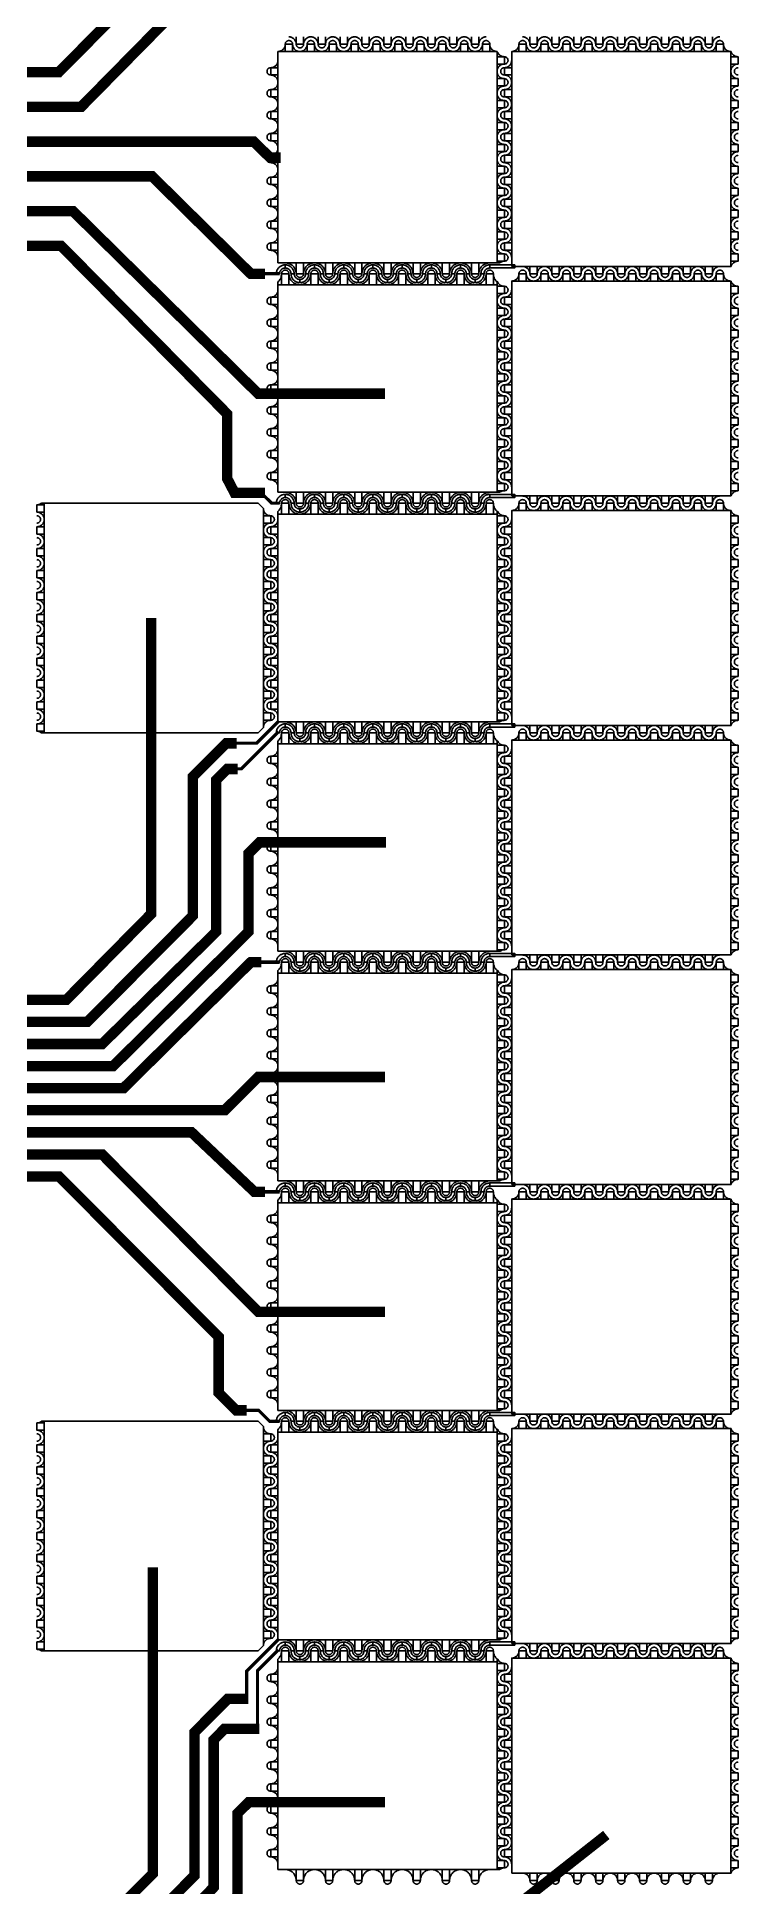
# Model space of a CAD drawing. Extents: x 190.8 to 267.1, y 124 to 174.8.
# Drawn here: x 222.23 to 228.95, y 132.85 to 150.55 of the extents above; entities that cross this region are included whole.
import ezdxf

# ---------------------------------------------------------------- set-up
doc = ezdxf.new("R2010")
doc.units = 0
doc.header["$MEASUREMENT"] = 0

msp = doc.modelspace()

# ---------------------------------------------------------------- linework, layer by layer
for p, q in [((224.545, 148.386), (226.671, 148.386)), ((224.545, 148.202), (224.545, 146.186)), ((226.785, 148.351), (228.888, 148.351)), ((224.545, 146.186), (226.671, 146.186)), ((226.785, 146.151), (228.888, 146.151)), ((224.545, 146.002), (224.545, 143.986)), ((224.545, 143.986), (226.671, 143.986)), ((226.785, 143.951), (228.888, 143.951)), ((224.545, 143.802), (224.545, 141.786)), ((224.545, 141.786), (226.671, 141.786)), ((226.785, 141.751), (228.888, 141.751)), ((224.545, 141.602), (224.545, 139.586)), ((224.545, 139.586), (226.671, 139.586)), ((226.785, 139.551), (228.888, 139.551)), ((224.545, 139.402), (224.545, 137.386)), ((224.545, 137.386), (226.671, 137.386)), ((226.785, 137.351), (228.888, 137.351)), ((224.545, 137.202), (224.545, 135.186)), ((224.545, 135.186), (226.671, 135.186)), ((226.785, 135.151), (228.888, 135.151)), ((224.545, 135.002), (224.545, 132.986)), ((224.545, 132.986), (226.671, 132.986)), ((226.785, 132.951), (228.888, 132.951))]:
    msp.add_line(p, q)
for points, const_width in [([(224.229, 152.575), (224.129, 152.575), (224.058, 152.504), (224.058, 151.844), (222.444, 150.213), (204.113, 150.213), (202.805, 153.073), (199.11, 153.073), (198.475, 152.421), (198.475, 151.921)], 0.1), ([(225.58, 151.618), (224.37, 151.618), (222.658, 149.88), (203.706, 149.88), (201.65, 151.921), (201.015, 151.921)], 0.1), ([(224.42, 148.281), (224.284, 148.281), (223.339, 149.214), (203.473, 149.214), (202.15, 148.128), (199.11, 148.128), (198.475, 148.529), (198.475, 149.381)], 0.1), ([(224.57, 149.393), (224.47, 149.393), (224.391, 149.47), (224.313, 149.547), (201.015, 149.547)], 0.1), ([(225.572, 147.131), (224.355, 147.131), (222.58, 148.881), (203.706, 148.881), (201.65, 146.841), (201.015, 146.841)], 0.1), ([(224.42, 146.181), (224.129, 146.181), (224.058, 146.317), (224.058, 146.937), (222.466, 148.548), (204.113, 148.548), (202.974, 145.688), (199.11, 145.688), (198.475, 146.341), (198.475, 146.841)], 0.1), ([(224.404, 148.281), (224.56, 148.281)], 0.03), ([(224.374, 146.191), (224.485, 146.081), (224.56, 146.081)], 0.03), ([(223.33, 144.981), (223.33, 142.146), (222.517, 141.322), (204.612, 141.304), (202.81, 143.148), (199.11, 143.148), (198.475, 144.137), (198.475, 144.501)], 0.1), ([(224.148, 143.78), (224.048, 143.78), (223.729, 143.46), (223.729, 142.127), (222.718, 141.11), (204.131, 141.15), (202.593, 142.913), (196.57, 142.913), (195.935, 143.574), (195.935, 144.501)], 0.1), ([(224.133, 143.781), (224.34, 143.781), (224.555, 143.996)], 0.03), ([(224.137, 143.536), (224.194, 143.536), (224.549, 143.891)], 0.03), ([(224.158, 143.534), (224.058, 143.534), (223.953, 143.428), (223.953, 141.974), (222.86, 140.898), (201.65, 140.898), (201.015, 141.53), (201.015, 141.961)], 0.1), ([(225.58, 142.831), (224.37, 142.831), (224.263, 142.724), (224.263, 141.974), (222.965, 140.686), (202.598, 140.686), (202.155, 140.608), (198.975, 140.608), (198.475, 141.326), (198.475, 141.971)], 0.1), ([(224.384, 141.681), (224.284, 141.681), (223.065, 140.475), (202.626, 140.475), (202.31, 140.373), (196.656, 140.373), (195.935, 141.107), (195.935, 141.961)], 0.1), ([(224.366, 141.681), (224.562, 141.681)], 0.035), ([(225.572, 140.581), (224.355, 140.581), (224.035, 140.263), (202.961, 140.263), (202.11, 139.421), (201.015, 139.421)], 0.1), ([(224.419, 139.481), (224.319, 139.481), (223.717, 140.051), (203.326, 140.051), (202.171, 138.068), (199.11, 138.068), (198.46, 138.926), (198.46, 139.421)], 0.1), ([(225.572, 138.331), (224.355, 138.331), (222.86, 139.839), (203.695, 139.839), (202.531, 137.833), (196.57, 137.833), (195.935, 138.411), (195.935, 139.421)], 0.1), ([(224.244, 137.386), (224.144, 137.386), (223.976, 137.554), (223.976, 138.091), (222.447, 139.627), (204.113, 139.627), (202.635, 136.881), (201.015, 136.881)], 0.1), ([(224.402, 139.481), (224.562, 139.481)], 0.035), ([(224.229, 137.386), (224.36, 137.386), (224.465, 137.281), (224.56, 137.281)], 0.03), ([(223.345, 135.881), (223.345, 132.946), (222.532, 132.122), (204.052, 132.122), (202.858, 133.956), (201.015, 133.956), (201.015, 134.141)], 0.1), ([(224.245, 134.606), (224.245, 134.886), (224.555, 135.196)], 0.03), ([(224.349, 134.319), (224.349, 134.891), (224.549, 135.091)], 0.03), ([(224.26, 134.62), (224.063, 134.62), (223.744, 134.3), (223.744, 132.927), (222.733, 131.91), (203.803, 131.91), (202.781, 132.988), (199.11, 132.988), (198.475, 133.571), (198.475, 134.141)], 0.1), ([(224.365, 134.334), (224.033, 134.334), (223.928, 134.228), (223.928, 132.814), (222.835, 131.698), (203.422, 131.698), (202.43, 132.753), (196.424, 132.753), (195.935, 133.165), (195.935, 134.141)], 0.1), ([(225.572, 133.63), (224.265, 133.63), (224.158, 133.524), (224.158, 132.734), (222.94, 131.486), (201.007, 131.486)], 0.1), ([(227.692, 133.316), (225.05, 131.236), (202.996, 131.236), (202.15, 130.341), (198.999, 130.341), (198.475, 130.965), (198.475, 131.6)], 0.1)]:
    msp.add_lwpolyline(points, dxfattribs=dict(const_width=const_width))
for points in [[(224.685, 150.481), (224.684, 150.485), (224.684, 150.489), (224.683, 150.493), (224.681, 150.496), (224.679, 150.5), (224.676, 150.503), (224.674, 150.506), (224.671, 150.509), (224.667, 150.511), (224.663, 150.513), (224.66, 150.514), (224.656, 150.515), (224.652, 150.516), (224.648, 150.516), (224.644, 150.515), (224.64, 150.514), (224.636, 150.513), (224.632, 150.511), (224.629, 150.509), (224.626, 150.506), (224.623, 150.503), (224.62, 150.5), (224.618, 150.496), (224.617, 150.493), (224.616, 150.489), (224.615, 150.485), (224.615, 150.481)], [(224.65, 150.551), (224.655, 150.55), (224.661, 150.55), (224.667, 150.549), (224.672, 150.547), (224.678, 150.545), (224.688, 150.539), (224.693, 150.536), (224.697, 150.532), (224.701, 150.528), (224.705, 150.524), (224.708, 150.519), (224.714, 150.509), (224.716, 150.503), (224.718, 150.498), (224.719, 150.492), (224.719, 150.486), (224.72, 150.481)], [(224.72, 150.551), (224.72, 150.481), (224.79, 150.481), (224.79, 150.551)], [(224.79, 150.481), (224.79, 150.486), (224.791, 150.492), (224.792, 150.498), (224.793, 150.503), (224.795, 150.509), (224.801, 150.519), (224.804, 150.524), (224.808, 150.528), (224.812, 150.532), (224.817, 150.536), (224.821, 150.539), (224.831, 150.545), (224.837, 150.547), (224.842, 150.549), (224.848, 150.55), (224.854, 150.55), (224.86, 150.551)], [(224.895, 150.481), (224.894, 150.485), (224.894, 150.489), (224.893, 150.493), (224.891, 150.496), (224.889, 150.5), (224.886, 150.503), (224.884, 150.506), (224.881, 150.509), (224.877, 150.511), (224.873, 150.513), (224.87, 150.514), (224.866, 150.515), (224.862, 150.516), (224.858, 150.516), (224.854, 150.515), (224.85, 150.514), (224.846, 150.513), (224.842, 150.511), (224.839, 150.509), (224.836, 150.506), (224.833, 150.503), (224.83, 150.5), (224.828, 150.496), (224.827, 150.493), (224.826, 150.489), (224.825, 150.485), (224.825, 150.481)], [(224.86, 150.551), (224.865, 150.55), (224.871, 150.55), (224.877, 150.549), (224.882, 150.547), (224.888, 150.545), (224.898, 150.539), (224.903, 150.536), (224.907, 150.532), (224.911, 150.528), (224.915, 150.524), (224.918, 150.519), (224.924, 150.509), (224.926, 150.503), (224.928, 150.498), (224.929, 150.492), (224.929, 150.486), (224.93, 150.481)], [(224.93, 150.551), (224.93, 150.481), (225, 150.481), (225, 150.551)], [(225, 150.481), (225, 150.486), (225.001, 150.492), (225.002, 150.498), (225.003, 150.503), (225.005, 150.509), (225.011, 150.519), (225.014, 150.524), (225.018, 150.528), (225.022, 150.532), (225.027, 150.536), (225.031, 150.539), (225.041, 150.545), (225.047, 150.547), (225.052, 150.549), (225.058, 150.55), (225.064, 150.55), (225.07, 150.551)], [(225.105, 150.481), (225.104, 150.485), (225.104, 150.489), (225.103, 150.493), (225.101, 150.496), (225.099, 150.5), (225.096, 150.503), (225.094, 150.506), (225.091, 150.509), (225.087, 150.511), (225.083, 150.513), (225.08, 150.514), (225.076, 150.515), (225.072, 150.516), (225.068, 150.516), (225.064, 150.515), (225.06, 150.514), (225.056, 150.513), (225.052, 150.511), (225.049, 150.509), (225.046, 150.506), (225.043, 150.503), (225.04, 150.5), (225.038, 150.496), (225.037, 150.493), (225.036, 150.489), (225.035, 150.485), (225.035, 150.481)], [(225.07, 150.551), (225.075, 150.55), (225.081, 150.55), (225.087, 150.549), (225.092, 150.547), (225.098, 150.545), (225.108, 150.539), (225.113, 150.536), (225.117, 150.532), (225.121, 150.528), (225.125, 150.524), (225.128, 150.519), (225.134, 150.509), (225.136, 150.503), (225.138, 150.498), (225.139, 150.492), (225.139, 150.486), (225.14, 150.481)], [(225.14, 150.551), (225.14, 150.481), (225.21, 150.481), (225.21, 150.551)], [(225.21, 150.481), (225.21, 150.486), (225.211, 150.492), (225.212, 150.498), (225.213, 150.503), (225.215, 150.509), (225.221, 150.519), (225.224, 150.524), (225.228, 150.528), (225.232, 150.532), (225.237, 150.536), (225.241, 150.539), (225.251, 150.545), (225.257, 150.547), (225.262, 150.549), (225.268, 150.55), (225.274, 150.55), (225.28, 150.551)], [(225.315, 150.481), (225.314, 150.485), (225.314, 150.489), (225.313, 150.493), (225.311, 150.496), (225.309, 150.5), (225.306, 150.503), (225.304, 150.506), (225.301, 150.509), (225.297, 150.511), (225.293, 150.513), (225.29, 150.514), (225.286, 150.515), (225.282, 150.516), (225.278, 150.516), (225.274, 150.515), (225.27, 150.514), (225.266, 150.513), (225.262, 150.511), (225.259, 150.509), (225.256, 150.506), (225.253, 150.503), (225.25, 150.5), (225.248, 150.496), (225.247, 150.493), (225.246, 150.489), (225.245, 150.485), (225.245, 150.481)], [(225.28, 150.551), (225.285, 150.55), (225.291, 150.55), (225.297, 150.549), (225.302, 150.547), (225.308, 150.545), (225.318, 150.539), (225.323, 150.536), (225.327, 150.532), (225.331, 150.528), (225.335, 150.524), (225.338, 150.519), (225.344, 150.509), (225.346, 150.503), (225.348, 150.498), (225.349, 150.492), (225.349, 150.486), (225.35, 150.481)], [(225.35, 150.551), (225.35, 150.481), (225.42, 150.481), (225.42, 150.551)], [(225.42, 150.481), (225.42, 150.486), (225.421, 150.492), (225.422, 150.498), (225.423, 150.503), (225.425, 150.509), (225.431, 150.519), (225.434, 150.524), (225.438, 150.528), (225.442, 150.532), (225.447, 150.536), (225.451, 150.539), (225.461, 150.545), (225.467, 150.547), (225.472, 150.549), (225.478, 150.55), (225.484, 150.55), (225.49, 150.551)], [(225.525, 150.481), (225.524, 150.485), (225.524, 150.489), (225.523, 150.493), (225.521, 150.496), (225.519, 150.5), (225.516, 150.503), (225.514, 150.506), (225.511, 150.509), (225.507, 150.511), (225.503, 150.513), (225.5, 150.514), (225.496, 150.515), (225.492, 150.516), (225.488, 150.516), (225.484, 150.515), (225.48, 150.514), (225.476, 150.513), (225.472, 150.511), (225.469, 150.509), (225.466, 150.506), (225.463, 150.503), (225.46, 150.5), (225.458, 150.496), (225.457, 150.493), (225.456, 150.489), (225.455, 150.485), (225.455, 150.481)], [(225.49, 150.551), (225.495, 150.55), (225.501, 150.55), (225.507, 150.549), (225.512, 150.547), (225.518, 150.545), (225.528, 150.539), (225.533, 150.536), (225.537, 150.532), (225.541, 150.528), (225.545, 150.524), (225.548, 150.519), (225.554, 150.509), (225.556, 150.503), (225.558, 150.498), (225.559, 150.492), (225.559, 150.486), (225.56, 150.481)], [(225.56, 150.551), (225.56, 150.481), (225.63, 150.481), (225.63, 150.551)], [(225.63, 150.481), (225.63, 150.486), (225.631, 150.492), (225.632, 150.498), (225.633, 150.503), (225.635, 150.509), (225.641, 150.519), (225.644, 150.524), (225.648, 150.528), (225.652, 150.532), (225.657, 150.536), (225.661, 150.539), (225.671, 150.545), (225.677, 150.547), (225.682, 150.549), (225.688, 150.55), (225.694, 150.55), (225.7, 150.551)], [(225.735, 150.481), (225.734, 150.485), (225.734, 150.489), (225.733, 150.493), (225.731, 150.496), (225.729, 150.5), (225.726, 150.503), (225.724, 150.506), (225.721, 150.509), (225.717, 150.511), (225.713, 150.513), (225.71, 150.514), (225.706, 150.515), (225.702, 150.516), (225.698, 150.516), (225.694, 150.515), (225.69, 150.514), (225.686, 150.513), (225.682, 150.511), (225.679, 150.509), (225.676, 150.506), (225.673, 150.503), (225.67, 150.5), (225.668, 150.496), (225.667, 150.493), (225.666, 150.489), (225.665, 150.485), (225.665, 150.481)], [(225.7, 150.551), (225.705, 150.55), (225.711, 150.55), (225.717, 150.549), (225.722, 150.547), (225.728, 150.545), (225.738, 150.539), (225.743, 150.536), (225.747, 150.532), (225.751, 150.528), (225.755, 150.524), (225.758, 150.519), (225.764, 150.509), (225.766, 150.503), (225.768, 150.498), (225.769, 150.492), (225.769, 150.486), (225.77, 150.481)], [(225.77, 150.551), (225.77, 150.481), (225.84, 150.481), (225.84, 150.551)], [(225.84, 150.481), (225.84, 150.486), (225.841, 150.492), (225.842, 150.498), (225.843, 150.503), (225.845, 150.509), (225.851, 150.519), (225.854, 150.524), (225.858, 150.528), (225.862, 150.532), (225.867, 150.536), (225.871, 150.539), (225.881, 150.545), (225.887, 150.547), (225.892, 150.549), (225.898, 150.55), (225.904, 150.55), (225.91, 150.551)], [(225.945, 150.481), (225.944, 150.485), (225.944, 150.489), (225.943, 150.493), (225.941, 150.496), (225.939, 150.5), (225.936, 150.503), (225.934, 150.506), (225.931, 150.509), (225.927, 150.511), (225.923, 150.513), (225.92, 150.514), (225.916, 150.515), (225.912, 150.516), (225.908, 150.516), (225.904, 150.515), (225.9, 150.514), (225.896, 150.513), (225.892, 150.511), (225.889, 150.509), (225.886, 150.506), (225.883, 150.503), (225.88, 150.5), (225.878, 150.496), (225.877, 150.493), (225.876, 150.489), (225.875, 150.485), (225.875, 150.481)], [(225.91, 150.551), (225.915, 150.55), (225.921, 150.55), (225.927, 150.549), (225.932, 150.547), (225.938, 150.545), (225.948, 150.539), (225.953, 150.536), (225.957, 150.532), (225.961, 150.528), (225.965, 150.524), (225.968, 150.519), (225.974, 150.509), (225.976, 150.503), (225.978, 150.498), (225.979, 150.492), (225.979, 150.486), (225.98, 150.481)], [(225.98, 150.551), (225.98, 150.481), (226.05, 150.481), (226.05, 150.551)], [(226.05, 150.481), (226.05, 150.486), (226.051, 150.492), (226.052, 150.498), (226.053, 150.503), (226.055, 150.509), (226.061, 150.519), (226.064, 150.524), (226.068, 150.528), (226.072, 150.532), (226.077, 150.536), (226.081, 150.539), (226.091, 150.545), (226.097, 150.547), (226.102, 150.549), (226.108, 150.55), (226.114, 150.55), (226.12, 150.551)], [(226.155, 150.481), (226.154, 150.485), (226.154, 150.489), (226.153, 150.493), (226.151, 150.496), (226.149, 150.5), (226.146, 150.503), (226.144, 150.506), (226.141, 150.509), (226.137, 150.511), (226.133, 150.513), (226.13, 150.514), (226.126, 150.515), (226.122, 150.516), (226.118, 150.516), (226.114, 150.515), (226.11, 150.514), (226.106, 150.513), (226.102, 150.511), (226.099, 150.509), (226.096, 150.506), (226.093, 150.503), (226.09, 150.5), (226.088, 150.496), (226.087, 150.493), (226.086, 150.489), (226.085, 150.485), (226.085, 150.481)], [(226.12, 150.551), (226.125, 150.55), (226.131, 150.55), (226.137, 150.549), (226.142, 150.547), (226.148, 150.545), (226.158, 150.539), (226.163, 150.536), (226.167, 150.532), (226.171, 150.528), (226.175, 150.524), (226.178, 150.519), (226.184, 150.509), (226.186, 150.503), (226.188, 150.498), (226.189, 150.492), (226.189, 150.486), (226.19, 150.481)], [(226.19, 150.551), (226.19, 150.481), (226.26, 150.481), (226.26, 150.551)], [(226.26, 150.481), (226.26, 150.486), (226.261, 150.492), (226.262, 150.498), (226.263, 150.503), (226.265, 150.509), (226.271, 150.519), (226.274, 150.524), (226.278, 150.528), (226.282, 150.532), (226.287, 150.536), (226.291, 150.539), (226.301, 150.545), (226.307, 150.547), (226.312, 150.549), (226.318, 150.55), (226.324, 150.55), (226.33, 150.551)], [(226.365, 150.481), (226.364, 150.485), (226.364, 150.489), (226.363, 150.493), (226.361, 150.496), (226.359, 150.5), (226.356, 150.503), (226.354, 150.506), (226.351, 150.509), (226.347, 150.511), (226.343, 150.513), (226.34, 150.514), (226.336, 150.515), (226.332, 150.516), (226.328, 150.516), (226.324, 150.515), (226.32, 150.514), (226.316, 150.513), (226.312, 150.511), (226.309, 150.509), (226.306, 150.506), (226.303, 150.503), (226.3, 150.5), (226.298, 150.496), (226.297, 150.493), (226.296, 150.489), (226.295, 150.485), (226.295, 150.481)], [(226.33, 150.551), (226.335, 150.55), (226.341, 150.55), (226.347, 150.549), (226.352, 150.547), (226.358, 150.545), (226.368, 150.539), (226.373, 150.536), (226.377, 150.532), (226.381, 150.528), (226.385, 150.524), (226.388, 150.519), (226.394, 150.509), (226.396, 150.503), (226.398, 150.498), (226.399, 150.492), (226.399, 150.486), (226.4, 150.481)], [(226.4, 150.551), (226.4, 150.481), (226.47, 150.481), (226.47, 150.551)], [(226.47, 150.481), (226.47, 150.486), (226.471, 150.492), (226.472, 150.498), (226.473, 150.503), (226.475, 150.509), (226.481, 150.519), (226.484, 150.524), (226.488, 150.528), (226.492, 150.532), (226.497, 150.536), (226.501, 150.539), (226.511, 150.545), (226.517, 150.547), (226.522, 150.549), (226.528, 150.55), (226.534, 150.55), (226.54, 150.551)], [(226.575, 150.481), (226.574, 150.485), (226.574, 150.489), (226.573, 150.493), (226.571, 150.496), (226.569, 150.5), (226.566, 150.503), (226.564, 150.506), (226.561, 150.509), (226.557, 150.511), (226.553, 150.513), (226.55, 150.514), (226.546, 150.515), (226.542, 150.516), (226.538, 150.516), (226.534, 150.515), (226.53, 150.514), (226.526, 150.513), (226.522, 150.511), (226.519, 150.509), (226.516, 150.506), (226.513, 150.503), (226.51, 150.5), (226.508, 150.496), (226.507, 150.493), (226.506, 150.489), (226.505, 150.485), (226.505, 150.481)], [(226.925, 150.481), (226.924, 150.485), (226.924, 150.489), (226.923, 150.493), (226.921, 150.496), (226.919, 150.5), (226.916, 150.503), (226.914, 150.506), (226.911, 150.509), (226.907, 150.511), (226.903, 150.513), (226.9, 150.514), (226.896, 150.515), (226.892, 150.516), (226.888, 150.516), (226.884, 150.515), (226.88, 150.514), (226.876, 150.513), (226.872, 150.511), (226.869, 150.509), (226.866, 150.506), (226.863, 150.503), (226.86, 150.5), (226.858, 150.496), (226.857, 150.493), (226.856, 150.489), (226.855, 150.485), (226.855, 150.481)], [(226.89, 150.551), (226.895, 150.55), (226.901, 150.55), (226.907, 150.549), (226.912, 150.547), (226.918, 150.545), (226.928, 150.539), (226.933, 150.536), (226.937, 150.532), (226.941, 150.528), (226.945, 150.524), (226.948, 150.519), (226.954, 150.509), (226.956, 150.503), (226.958, 150.498), (226.959, 150.492), (226.959, 150.486), (226.96, 150.481)], [(226.96, 150.551), (226.96, 150.481), (227.03, 150.481), (227.03, 150.551)], [(227.03, 150.481), (227.03, 150.486), (227.031, 150.492), (227.032, 150.498), (227.033, 150.503), (227.035, 150.509), (227.041, 150.519), (227.044, 150.524), (227.048, 150.528), (227.052, 150.532), (227.057, 150.536), (227.061, 150.539), (227.071, 150.545), (227.077, 150.547), (227.082, 150.549), (227.088, 150.55), (227.094, 150.55), (227.1, 150.551)], [(227.135, 150.481), (227.134, 150.485), (227.134, 150.489), (227.133, 150.493), (227.131, 150.496), (227.129, 150.5), (227.126, 150.503), (227.124, 150.506), (227.121, 150.509), (227.117, 150.511), (227.113, 150.513), (227.11, 150.514), (227.106, 150.515), (227.102, 150.516), (227.098, 150.516), (227.094, 150.515), (227.09, 150.514), (227.086, 150.513), (227.082, 150.511), (227.079, 150.509), (227.076, 150.506), (227.073, 150.503), (227.07, 150.5), (227.068, 150.496), (227.067, 150.493), (227.066, 150.489), (227.065, 150.485), (227.065, 150.481)], [(227.1, 150.551), (227.105, 150.55), (227.111, 150.55), (227.117, 150.549), (227.122, 150.547), (227.128, 150.545), (227.138, 150.539), (227.143, 150.536), (227.147, 150.532), (227.151, 150.528), (227.155, 150.524), (227.158, 150.519), (227.164, 150.509), (227.166, 150.503), (227.168, 150.498), (227.169, 150.492), (227.169, 150.486), (227.17, 150.481)], [(227.17, 150.551), (227.17, 150.481), (227.24, 150.481), (227.24, 150.551)], [(227.24, 150.481), (227.24, 150.486), (227.241, 150.492), (227.242, 150.498), (227.243, 150.503), (227.245, 150.509), (227.251, 150.519), (227.254, 150.524), (227.258, 150.528), (227.262, 150.532), (227.267, 150.536), (227.271, 150.539), (227.281, 150.545), (227.287, 150.547), (227.292, 150.549), (227.298, 150.55), (227.304, 150.55), (227.31, 150.551)], [(227.345, 150.481), (227.344, 150.485), (227.344, 150.489), (227.343, 150.493), (227.341, 150.496), (227.339, 150.5), (227.336, 150.503), (227.334, 150.506), (227.331, 150.509), (227.327, 150.511), (227.323, 150.513), (227.32, 150.514), (227.316, 150.515), (227.312, 150.516), (227.308, 150.516), (227.304, 150.515), (227.3, 150.514), (227.296, 150.513), (227.292, 150.511), (227.289, 150.509), (227.286, 150.506), (227.283, 150.503), (227.28, 150.5), (227.278, 150.496), (227.277, 150.493), (227.276, 150.489), (227.275, 150.485), (227.275, 150.481)], [(227.31, 150.551), (227.315, 150.55), (227.321, 150.55), (227.327, 150.549), (227.332, 150.547), (227.338, 150.545), (227.348, 150.539), (227.353, 150.536), (227.357, 150.532), (227.361, 150.528), (227.365, 150.524), (227.368, 150.519), (227.374, 150.509), (227.376, 150.503), (227.378, 150.498), (227.379, 150.492), (227.379, 150.486), (227.38, 150.481)], [(227.38, 150.551), (227.38, 150.481), (227.45, 150.481), (227.45, 150.551)], [(227.45, 150.481), (227.45, 150.486), (227.451, 150.492), (227.452, 150.498), (227.453, 150.503), (227.455, 150.509), (227.461, 150.519), (227.464, 150.524), (227.468, 150.528), (227.472, 150.532), (227.477, 150.536), (227.481, 150.539), (227.491, 150.545), (227.497, 150.547), (227.502, 150.549), (227.508, 150.55), (227.514, 150.55), (227.52, 150.551)], [(227.555, 150.481), (227.554, 150.485), (227.554, 150.489), (227.553, 150.493), (227.551, 150.496), (227.549, 150.5), (227.546, 150.503), (227.544, 150.506), (227.541, 150.509), (227.537, 150.511), (227.533, 150.513), (227.53, 150.514), (227.526, 150.515), (227.522, 150.516), (227.518, 150.516), (227.514, 150.515), (227.51, 150.514), (227.506, 150.513), (227.502, 150.511), (227.499, 150.509), (227.496, 150.506), (227.493, 150.503), (227.49, 150.5), (227.488, 150.496), (227.487, 150.493), (227.486, 150.489), (227.485, 150.485), (227.485, 150.481)], [(227.52, 150.551), (227.525, 150.55), (227.531, 150.55), (227.537, 150.549), (227.542, 150.547), (227.548, 150.545), (227.558, 150.539), (227.563, 150.536), (227.567, 150.532), (227.571, 150.528), (227.575, 150.524), (227.578, 150.519), (227.584, 150.509), (227.586, 150.503), (227.588, 150.498), (227.589, 150.492), (227.589, 150.486), (227.59, 150.481)], [(227.59, 150.551), (227.59, 150.481), (227.66, 150.481), (227.66, 150.551)], [(227.66, 150.481), (227.66, 150.486), (227.661, 150.492), (227.662, 150.498), (227.663, 150.503), (227.665, 150.509), (227.671, 150.519), (227.674, 150.524), (227.678, 150.528), (227.682, 150.532), (227.687, 150.536), (227.691, 150.539), (227.701, 150.545), (227.707, 150.547), (227.712, 150.549), (227.718, 150.55), (227.724, 150.55), (227.73, 150.551)], [(227.765, 150.481), (227.764, 150.485), (227.764, 150.489), (227.763, 150.493), (227.761, 150.496), (227.759, 150.5), (227.756, 150.503), (227.754, 150.506), (227.751, 150.509), (227.747, 150.511), (227.743, 150.513), (227.74, 150.514), (227.736, 150.515), (227.732, 150.516), (227.728, 150.516), (227.724, 150.515), (227.72, 150.514), (227.716, 150.513), (227.712, 150.511), (227.709, 150.509), (227.706, 150.506), (227.703, 150.503), (227.7, 150.5), (227.698, 150.496), (227.697, 150.493), (227.696, 150.489), (227.695, 150.485), (227.695, 150.481)], [(227.73, 150.551), (227.735, 150.55), (227.741, 150.55), (227.747, 150.549), (227.752, 150.547), (227.758, 150.545), (227.768, 150.539), (227.773, 150.536), (227.777, 150.532), (227.781, 150.528), (227.785, 150.524), (227.788, 150.519), (227.794, 150.509), (227.796, 150.503), (227.798, 150.498), (227.799, 150.492), (227.799, 150.486), (227.8, 150.481)], [(227.8, 150.551), (227.8, 150.481), (227.87, 150.481), (227.87, 150.551)], [(227.87, 150.481), (227.87, 150.486), (227.871, 150.492), (227.872, 150.498), (227.873, 150.503), (227.875, 150.509), (227.881, 150.519), (227.884, 150.524), (227.888, 150.528), (227.892, 150.532), (227.897, 150.536), (227.901, 150.539), (227.911, 150.545), (227.917, 150.547), (227.922, 150.549), (227.928, 150.55), (227.934, 150.55), (227.94, 150.551)], [(227.975, 150.481), (227.974, 150.485), (227.974, 150.489), (227.973, 150.493), (227.971, 150.496), (227.969, 150.5), (227.966, 150.503), (227.964, 150.506), (227.961, 150.509), (227.957, 150.511), (227.953, 150.513), (227.95, 150.514), (227.946, 150.515), (227.942, 150.516), (227.938, 150.516), (227.934, 150.515), (227.93, 150.514), (227.926, 150.513), (227.922, 150.511), (227.919, 150.509), (227.916, 150.506), (227.913, 150.503), (227.91, 150.5), (227.908, 150.496), (227.907, 150.493), (227.906, 150.489), (227.905, 150.485), (227.905, 150.481)], [(227.94, 150.551), (227.945, 150.55), (227.951, 150.55), (227.957, 150.549), (227.962, 150.547), (227.968, 150.545), (227.978, 150.539), (227.983, 150.536), (227.987, 150.532), (227.991, 150.528), (227.995, 150.524), (227.998, 150.519), (228.004, 150.509), (228.006, 150.503), (228.008, 150.498), (228.009, 150.492), (228.009, 150.486), (228.01, 150.481)], [(228.01, 150.551), (228.01, 150.481), (228.08, 150.481), (228.08, 150.551)], [(228.08, 150.481), (228.08, 150.486), (228.081, 150.492), (228.082, 150.498), (228.083, 150.503), (228.085, 150.509), (228.091, 150.519), (228.094, 150.524), (228.098, 150.528), (228.102, 150.532), (228.107, 150.536), (228.111, 150.539), (228.121, 150.545), (228.127, 150.547), (228.132, 150.549), (228.138, 150.55), (228.144, 150.55), (228.15, 150.551)], [(228.185, 150.481), (228.184, 150.485), (228.184, 150.489), (228.183, 150.493), (228.181, 150.496), (228.179, 150.5), (228.176, 150.503), (228.174, 150.506), (228.171, 150.509), (228.167, 150.511), (228.163, 150.513), (228.16, 150.514), (228.156, 150.515), (228.152, 150.516), (228.148, 150.516), (228.144, 150.515), (228.14, 150.514), (228.136, 150.513), (228.132, 150.511), (228.129, 150.509), (228.126, 150.506), (228.123, 150.503), (228.12, 150.5), (228.118, 150.496), (228.117, 150.493), (228.116, 150.489), (228.115, 150.485), (228.115, 150.481)], [(228.15, 150.551), (228.155, 150.55), (228.161, 150.55), (228.167, 150.549), (228.172, 150.547), (228.178, 150.545), (228.188, 150.539), (228.193, 150.536), (228.197, 150.532), (228.201, 150.528), (228.205, 150.524), (228.208, 150.519), (228.214, 150.509), (228.216, 150.503), (228.218, 150.498), (228.219, 150.492), (228.219, 150.486), (228.22, 150.481)], [(228.22, 150.551), (228.22, 150.481), (228.29, 150.481), (228.29, 150.551)], [(228.29, 150.481), (228.29, 150.486), (228.291, 150.492), (228.292, 150.498), (228.293, 150.503), (228.295, 150.509), (228.301, 150.519), (228.304, 150.524), (228.308, 150.528), (228.312, 150.532), (228.317, 150.536), (228.321, 150.539), (228.331, 150.545), (228.337, 150.547), (228.342, 150.549), (228.348, 150.55), (228.354, 150.55), (228.36, 150.551)], [(228.395, 150.481), (228.394, 150.485), (228.394, 150.489), (228.393, 150.493), (228.391, 150.496), (228.389, 150.5), (228.386, 150.503), (228.384, 150.506), (228.381, 150.509), (228.377, 150.511), (228.373, 150.513), (228.37, 150.514), (228.366, 150.515), (228.362, 150.516), (228.358, 150.516), (228.354, 150.515), (228.35, 150.514), (228.346, 150.513), (228.342, 150.511), (228.339, 150.509), (228.336, 150.506), (228.333, 150.503), (228.33, 150.5), (228.328, 150.496), (228.327, 150.493), (228.326, 150.489), (228.325, 150.485), (228.325, 150.481)], [(228.36, 150.551), (228.365, 150.55), (228.371, 150.55), (228.377, 150.549), (228.382, 150.547), (228.388, 150.545), (228.398, 150.539), (228.403, 150.536), (228.407, 150.532), (228.411, 150.528), (228.415, 150.524), (228.418, 150.519), (228.424, 150.509), (228.426, 150.503), (228.428, 150.498), (228.429, 150.492), (228.429, 150.486), (228.43, 150.481)], [(228.43, 150.551), (228.43, 150.481), (228.5, 150.481), (228.5, 150.551)], [(228.5, 150.481), (228.5, 150.486), (228.501, 150.492), (228.502, 150.498), (228.503, 150.503), (228.505, 150.509), (228.511, 150.519), (228.514, 150.524), (228.518, 150.528), (228.522, 150.532), (228.527, 150.536), (228.531, 150.539), (228.541, 150.545), (228.547, 150.547), (228.552, 150.549), (228.558, 150.55), (228.564, 150.55), (228.57, 150.551)], [(228.605, 150.481), (228.604, 150.485), (228.604, 150.489), (228.603, 150.493), (228.601, 150.496), (228.599, 150.5), (228.596, 150.503), (228.594, 150.506), (228.591, 150.509), (228.587, 150.511), (228.583, 150.513), (228.58, 150.514), (228.576, 150.515), (228.572, 150.516), (228.568, 150.516), (228.564, 150.515), (228.56, 150.514), (228.556, 150.513), (228.552, 150.511), (228.549, 150.509), (228.546, 150.506), (228.543, 150.503), (228.54, 150.5), (228.538, 150.496), (228.537, 150.493), (228.536, 150.489), (228.535, 150.485), (228.535, 150.481)], [(228.57, 150.551), (228.575, 150.55), (228.581, 150.55), (228.587, 150.549), (228.592, 150.547), (228.598, 150.545), (228.608, 150.539), (228.613, 150.536), (228.617, 150.532), (228.621, 150.528), (228.625, 150.524), (228.628, 150.519), (228.634, 150.509), (228.636, 150.503), (228.638, 150.498), (228.639, 150.492), (228.639, 150.486), (228.64, 150.481)], [(228.64, 150.551), (228.64, 150.481), (228.71, 150.481), (228.71, 150.551)], [(228.71, 150.481), (228.71, 150.486), (228.711, 150.492), (228.712, 150.498), (228.713, 150.503), (228.715, 150.509), (228.721, 150.519), (228.724, 150.524), (228.728, 150.528), (228.732, 150.532), (228.737, 150.536), (228.741, 150.539), (228.751, 150.545), (228.757, 150.547), (228.762, 150.549), (228.768, 150.55), (228.774, 150.55), (228.78, 150.551)], [(228.815, 150.481), (228.814, 150.485), (228.814, 150.489), (228.813, 150.493), (228.811, 150.496), (228.809, 150.5), (228.806, 150.503), (228.804, 150.506), (228.801, 150.509), (228.797, 150.511), (228.793, 150.513), (228.79, 150.514), (228.786, 150.515), (228.782, 150.516), (228.778, 150.516), (228.774, 150.515), (228.77, 150.514), (228.766, 150.513), (228.762, 150.511), (228.759, 150.509), (228.756, 150.506), (228.753, 150.503), (228.75, 150.5), (228.748, 150.496), (228.747, 150.493), (228.746, 150.489), (228.745, 150.485), (228.745, 150.481)], [(224.545, 150.326), (224.544, 150.32), (224.544, 150.314), (224.543, 150.308), (224.541, 150.303), (224.539, 150.297), (224.533, 150.287), (224.53, 150.283), (224.526, 150.278), (224.522, 150.274), (224.518, 150.27), (224.513, 150.267), (224.503, 150.261), (224.497, 150.259), (224.492, 150.258), (224.486, 150.257), (224.48, 150.256), (224.475, 150.256)], [(224.615, 150.481), (224.614, 150.475), (224.614, 150.469), (224.613, 150.463), (224.611, 150.458), (224.609, 150.452), (224.603, 150.442), (224.6, 150.438), (224.596, 150.433), (224.592, 150.429), (224.588, 150.425), (224.583, 150.422), (224.573, 150.416), (224.567, 150.414), (224.562, 150.413), (224.556, 150.412), (224.55, 150.411), (224.545, 150.411)], [(226.645, 148.386), (226.645, 150.411), (224.545, 150.411), (224.545, 148.386)], [(224.685, 150.411), (224.685, 150.481), (224.615, 150.481), (224.615, 150.411)], [(224.755, 150.411), (224.749, 150.411), (224.743, 150.412), (224.737, 150.413), (224.732, 150.414), (224.726, 150.416), (224.716, 150.422), (224.712, 150.425), (224.707, 150.429), (224.703, 150.433), (224.699, 150.438), (224.696, 150.442), (224.69, 150.452), (224.688, 150.458), (224.687, 150.463), (224.686, 150.469), (224.685, 150.475), (224.685, 150.481)], [(224.72, 150.481), (224.72, 150.477), (224.721, 150.473), (224.722, 150.469), (224.723, 150.465), (224.725, 150.461), (224.728, 150.458), (224.731, 150.455), (224.734, 150.453), (224.737, 150.45), (224.741, 150.448), (224.745, 150.447), (224.749, 150.446), (224.753, 150.446), (224.757, 150.446), (224.761, 150.446), (224.765, 150.447), (224.769, 150.448), (224.772, 150.45), (224.776, 150.453), (224.779, 150.455), (224.781, 150.458), (224.784, 150.461), (224.786, 150.465), (224.788, 150.469), (224.789, 150.473), (224.789, 150.477), (224.79, 150.481)], [(224.825, 150.481), (224.824, 150.475), (224.824, 150.469), (224.823, 150.463), (224.821, 150.458), (224.819, 150.452), (224.813, 150.442), (224.81, 150.438), (224.806, 150.433), (224.802, 150.429), (224.798, 150.425), (224.793, 150.422), (224.783, 150.416), (224.777, 150.414), (224.772, 150.413), (224.766, 150.412), (224.76, 150.411), (224.755, 150.411)], [(224.895, 150.411), (224.895, 150.481), (224.825, 150.481), (224.825, 150.411)], [(224.965, 150.411), (224.959, 150.411), (224.953, 150.412), (224.947, 150.413), (224.942, 150.414), (224.936, 150.416), (224.926, 150.422), (224.922, 150.425), (224.917, 150.429), (224.913, 150.433), (224.909, 150.438), (224.906, 150.442), (224.9, 150.452), (224.898, 150.458), (224.897, 150.463), (224.896, 150.469), (224.895, 150.475), (224.895, 150.481)], [(224.93, 150.481), (224.93, 150.477), (224.931, 150.473), (224.932, 150.469), (224.933, 150.465), (224.935, 150.461), (224.938, 150.458), (224.941, 150.455), (224.944, 150.453), (224.947, 150.45), (224.951, 150.448), (224.955, 150.447), (224.959, 150.446), (224.963, 150.446), (224.967, 150.446), (224.971, 150.446), (224.975, 150.447), (224.979, 150.448), (224.982, 150.45), (224.986, 150.453), (224.989, 150.455), (224.991, 150.458), (224.994, 150.461), (224.996, 150.465), (224.998, 150.469), (224.999, 150.473), (224.999, 150.477), (225, 150.481)], [(225.035, 150.481), (225.034, 150.475), (225.034, 150.469), (225.033, 150.463), (225.031, 150.458), (225.029, 150.452), (225.023, 150.442), (225.02, 150.438), (225.016, 150.433), (225.012, 150.429), (225.008, 150.425), (225.003, 150.422), (224.993, 150.416), (224.987, 150.414), (224.982, 150.413), (224.976, 150.412), (224.97, 150.411), (224.965, 150.411)], [(225.105, 150.411), (225.105, 150.481), (225.035, 150.481), (225.035, 150.411)], [(225.175, 150.411), (225.169, 150.411), (225.163, 150.412), (225.157, 150.413), (225.152, 150.414), (225.146, 150.416), (225.136, 150.422), (225.132, 150.425), (225.127, 150.429), (225.123, 150.433), (225.119, 150.438), (225.116, 150.442), (225.11, 150.452), (225.108, 150.458), (225.107, 150.463), (225.106, 150.469), (225.105, 150.475), (225.105, 150.481)], [(225.14, 150.481), (225.14, 150.477), (225.141, 150.473), (225.142, 150.469), (225.143, 150.465), (225.145, 150.461), (225.148, 150.458), (225.151, 150.455), (225.154, 150.453), (225.157, 150.45), (225.161, 150.448), (225.165, 150.447), (225.169, 150.446), (225.173, 150.446), (225.177, 150.446), (225.181, 150.446), (225.185, 150.447), (225.189, 150.448), (225.192, 150.45), (225.196, 150.453), (225.199, 150.455), (225.201, 150.458), (225.204, 150.461), (225.206, 150.465), (225.208, 150.469), (225.209, 150.473), (225.209, 150.477), (225.21, 150.481)], [(225.245, 150.481), (225.244, 150.475), (225.244, 150.469), (225.243, 150.463), (225.241, 150.458), (225.239, 150.452), (225.233, 150.442), (225.23, 150.438), (225.226, 150.433), (225.222, 150.429), (225.218, 150.425), (225.213, 150.422), (225.203, 150.416), (225.197, 150.414), (225.192, 150.413), (225.186, 150.412), (225.18, 150.411), (225.175, 150.411)], [(225.315, 150.411), (225.315, 150.481), (225.245, 150.481), (225.245, 150.411)], [(225.385, 150.411), (225.379, 150.411), (225.373, 150.412), (225.367, 150.413), (225.362, 150.414), (225.356, 150.416), (225.346, 150.422), (225.342, 150.425), (225.337, 150.429), (225.333, 150.433), (225.329, 150.438), (225.326, 150.442), (225.32, 150.452), (225.318, 150.458), (225.317, 150.463), (225.316, 150.469), (225.315, 150.475), (225.315, 150.481)], [(225.35, 150.481), (225.35, 150.477), (225.351, 150.473), (225.352, 150.469), (225.353, 150.465), (225.355, 150.461), (225.358, 150.458), (225.361, 150.455), (225.364, 150.453), (225.367, 150.45), (225.371, 150.448), (225.375, 150.447), (225.379, 150.446), (225.383, 150.446), (225.387, 150.446), (225.391, 150.446), (225.395, 150.447), (225.399, 150.448), (225.402, 150.45), (225.406, 150.453), (225.409, 150.455), (225.411, 150.458), (225.414, 150.461), (225.416, 150.465), (225.418, 150.469), (225.419, 150.473), (225.419, 150.477), (225.42, 150.481)], [(225.455, 150.481), (225.454, 150.475), (225.454, 150.469), (225.453, 150.463), (225.451, 150.458), (225.449, 150.452), (225.443, 150.442), (225.44, 150.438), (225.436, 150.433), (225.432, 150.429), (225.428, 150.425), (225.423, 150.422), (225.413, 150.416), (225.407, 150.414), (225.402, 150.413), (225.396, 150.412), (225.39, 150.411), (225.385, 150.411)], [(225.525, 150.411), (225.525, 150.481), (225.455, 150.481), (225.455, 150.411)], [(225.595, 150.411), (225.589, 150.411), (225.583, 150.412), (225.577, 150.413), (225.572, 150.414), (225.566, 150.416), (225.556, 150.422), (225.552, 150.425), (225.547, 150.429), (225.543, 150.433), (225.539, 150.438), (225.536, 150.442), (225.53, 150.452), (225.528, 150.458), (225.527, 150.463), (225.526, 150.469), (225.525, 150.475), (225.525, 150.481)], [(225.56, 150.481), (225.56, 150.477), (225.561, 150.473), (225.562, 150.469), (225.563, 150.465), (225.565, 150.461), (225.568, 150.458), (225.571, 150.455), (225.574, 150.453), (225.577, 150.45), (225.581, 150.448), (225.585, 150.447), (225.589, 150.446), (225.593, 150.446), (225.597, 150.446), (225.601, 150.446), (225.605, 150.447), (225.609, 150.448), (225.612, 150.45), (225.616, 150.453), (225.619, 150.455), (225.621, 150.458), (225.624, 150.461), (225.626, 150.465), (225.628, 150.469), (225.629, 150.473), (225.629, 150.477), (225.63, 150.481)], [(225.665, 150.481), (225.664, 150.475), (225.664, 150.469), (225.663, 150.463), (225.661, 150.458), (225.659, 150.452), (225.653, 150.442), (225.65, 150.438), (225.646, 150.433), (225.642, 150.429), (225.638, 150.425), (225.633, 150.422), (225.623, 150.416), (225.617, 150.414), (225.612, 150.413), (225.606, 150.412), (225.6, 150.411), (225.595, 150.411)], [(225.735, 150.411), (225.735, 150.481), (225.665, 150.481), (225.665, 150.411)], [(225.805, 150.411), (225.799, 150.411), (225.793, 150.412), (225.787, 150.413), (225.782, 150.414), (225.776, 150.416), (225.766, 150.422), (225.762, 150.425), (225.757, 150.429), (225.753, 150.433), (225.749, 150.438), (225.746, 150.442), (225.74, 150.452), (225.738, 150.458), (225.737, 150.463), (225.736, 150.469), (225.735, 150.475), (225.735, 150.481)], [(225.77, 150.481), (225.77, 150.477), (225.771, 150.473), (225.772, 150.469), (225.773, 150.465), (225.775, 150.461), (225.778, 150.458), (225.781, 150.455), (225.784, 150.453), (225.787, 150.45), (225.791, 150.448), (225.795, 150.447), (225.799, 150.446), (225.803, 150.446), (225.807, 150.446), (225.811, 150.446), (225.815, 150.447), (225.819, 150.448), (225.822, 150.45), (225.826, 150.453), (225.829, 150.455), (225.831, 150.458), (225.834, 150.461), (225.836, 150.465), (225.838, 150.469), (225.839, 150.473), (225.839, 150.477), (225.84, 150.481)], [(225.875, 150.481), (225.874, 150.475), (225.874, 150.469), (225.873, 150.463), (225.871, 150.458), (225.869, 150.452), (225.863, 150.442), (225.86, 150.438), (225.856, 150.433), (225.852, 150.429), (225.848, 150.425), (225.843, 150.422), (225.833, 150.416), (225.827, 150.414), (225.822, 150.413), (225.816, 150.412), (225.81, 150.411), (225.805, 150.411)], [(225.945, 150.411), (225.945, 150.481), (225.875, 150.481), (225.875, 150.411)], [(226.015, 150.411), (226.009, 150.411), (226.003, 150.412), (225.997, 150.413), (225.992, 150.414), (225.986, 150.416), (225.976, 150.422), (225.972, 150.425), (225.967, 150.429), (225.963, 150.433), (225.959, 150.438), (225.956, 150.442), (225.95, 150.452), (225.948, 150.458), (225.947, 150.463), (225.946, 150.469), (225.945, 150.475), (225.945, 150.481)], [(225.98, 150.481), (225.98, 150.477), (225.981, 150.473), (225.982, 150.469), (225.983, 150.465), (225.985, 150.461), (225.988, 150.458), (225.991, 150.455), (225.994, 150.453), (225.997, 150.45), (226.001, 150.448), (226.005, 150.447), (226.009, 150.446), (226.013, 150.446), (226.017, 150.446), (226.021, 150.446), (226.025, 150.447), (226.029, 150.448), (226.032, 150.45), (226.036, 150.453), (226.039, 150.455), (226.041, 150.458), (226.044, 150.461), (226.046, 150.465), (226.048, 150.469), (226.049, 150.473), (226.049, 150.477), (226.05, 150.481)], [(226.085, 150.481), (226.084, 150.475), (226.084, 150.469), (226.083, 150.463), (226.081, 150.458), (226.079, 150.452), (226.073, 150.442), (226.07, 150.438), (226.066, 150.433), (226.062, 150.429), (226.058, 150.425), (226.053, 150.422), (226.043, 150.416), (226.037, 150.414), (226.032, 150.413), (226.026, 150.412), (226.02, 150.411), (226.015, 150.411)], [(226.155, 150.411), (226.155, 150.481), (226.085, 150.481), (226.085, 150.411)], [(226.225, 150.411), (226.219, 150.411), (226.213, 150.412), (226.207, 150.413), (226.202, 150.414), (226.196, 150.416), (226.186, 150.422), (226.182, 150.425), (226.177, 150.429), (226.173, 150.433), (226.169, 150.438), (226.166, 150.442), (226.16, 150.452), (226.158, 150.458), (226.157, 150.463), (226.156, 150.469), (226.155, 150.475), (226.155, 150.481)], [(226.19, 150.481), (226.19, 150.477), (226.191, 150.473), (226.192, 150.469), (226.193, 150.465), (226.195, 150.461), (226.198, 150.458), (226.201, 150.455), (226.204, 150.453), (226.207, 150.45), (226.211, 150.448), (226.215, 150.447), (226.219, 150.446), (226.223, 150.446), (226.227, 150.446), (226.231, 150.446), (226.235, 150.447), (226.239, 150.448), (226.242, 150.45), (226.246, 150.453), (226.249, 150.455), (226.251, 150.458), (226.254, 150.461), (226.256, 150.465), (226.258, 150.469), (226.259, 150.473), (226.259, 150.477), (226.26, 150.481)], [(226.295, 150.481), (226.294, 150.475), (226.294, 150.469), (226.293, 150.463), (226.291, 150.458), (226.289, 150.452), (226.283, 150.442), (226.28, 150.438), (226.276, 150.433), (226.272, 150.429), (226.268, 150.425), (226.263, 150.422), (226.253, 150.416), (226.247, 150.414), (226.242, 150.413), (226.236, 150.412), (226.23, 150.411), (226.225, 150.411)], [(226.365, 150.411), (226.365, 150.481), (226.295, 150.481), (226.295, 150.411)], [(226.435, 150.411), (226.429, 150.411), (226.423, 150.412), (226.417, 150.413), (226.412, 150.414), (226.406, 150.416), (226.396, 150.422), (226.392, 150.425), (226.387, 150.429), (226.383, 150.433), (226.379, 150.438), (226.376, 150.442), (226.37, 150.452), (226.368, 150.458), (226.367, 150.463), (226.366, 150.469), (226.365, 150.475), (226.365, 150.481)], [(226.4, 150.481), (226.4, 150.477), (226.401, 150.473), (226.402, 150.469), (226.403, 150.465), (226.405, 150.461), (226.408, 150.458), (226.411, 150.455), (226.414, 150.453), (226.417, 150.45), (226.421, 150.448), (226.425, 150.447), (226.429, 150.446), (226.433, 150.446), (226.437, 150.446), (226.441, 150.446), (226.445, 150.447), (226.449, 150.448), (226.452, 150.45), (226.456, 150.453), (226.459, 150.455), (226.461, 150.458), (226.464, 150.461), (226.466, 150.465), (226.468, 150.469), (226.469, 150.473), (226.469, 150.477), (226.47, 150.481)], [(226.505, 150.481), (226.504, 150.475), (226.504, 150.469), (226.503, 150.463), (226.501, 150.458), (226.499, 150.452), (226.493, 150.442), (226.49, 150.438), (226.486, 150.433), (226.482, 150.429), (226.478, 150.425), (226.473, 150.422), (226.463, 150.416), (226.457, 150.414), (226.452, 150.413), (226.446, 150.412), (226.44, 150.411), (226.435, 150.411)], [(226.575, 150.411), (226.575, 150.481), (226.505, 150.481), (226.505, 150.411)], [(226.645, 150.411), (226.639, 150.411), (226.633, 150.412), (226.627, 150.413), (226.622, 150.414), (226.616, 150.416), (226.606, 150.422), (226.602, 150.425), (226.597, 150.429), (226.593, 150.433), (226.589, 150.438), (226.586, 150.442), (226.58, 150.452), (226.578, 150.458), (226.577, 150.463), (226.576, 150.469), (226.575, 150.475), (226.575, 150.481)], [(226.645, 150.402), (226.651, 150.402), (226.656, 150.392), (226.659, 150.388), (226.663, 150.383), (226.667, 150.379), (226.672, 150.375), (226.676, 150.372), (226.686, 150.366), (226.692, 150.364), (226.697, 150.363), (226.703, 150.362), (226.709, 150.361), (226.715, 150.361)], [(226.645, 150.291), (226.715, 150.291), (226.715, 150.361), (226.645, 150.361)], [(226.715, 150.361), (226.719, 150.36), (226.723, 150.36), (226.727, 150.359), (226.73, 150.357), (226.734, 150.355), (226.737, 150.352), (226.74, 150.35), (226.743, 150.347), (226.745, 150.343), (226.747, 150.339), (226.748, 150.336), (226.749, 150.332), (226.75, 150.328), (226.75, 150.324), (226.749, 150.32), (226.748, 150.316), (226.747, 150.312), (226.745, 150.308), (226.743, 150.305), (226.74, 150.302), (226.737, 150.299), (226.734, 150.296), (226.73, 150.294), (226.727, 150.293), (226.723, 150.292), (226.719, 150.291), (226.715, 150.291)], [(226.785, 150.326), (226.784, 150.32), (226.784, 150.314), (226.783, 150.308), (226.781, 150.303), (226.779, 150.297), (226.773, 150.287), (226.77, 150.283), (226.766, 150.278), (226.762, 150.274), (226.758, 150.27), (226.753, 150.267), (226.743, 150.261), (226.737, 150.259), (226.732, 150.258), (226.726, 150.257), (226.72, 150.256), (226.715, 150.256)], [(226.855, 150.481), (226.854, 150.475), (226.854, 150.469), (226.853, 150.463), (226.851, 150.458), (226.849, 150.452), (226.843, 150.442), (226.84, 150.438), (226.836, 150.433), (226.832, 150.429), (226.828, 150.425), (226.823, 150.422), (226.813, 150.416), (226.807, 150.414), (226.802, 150.413), (226.796, 150.412), (226.79, 150.411), (226.785, 150.411)], [(228.888, 150.411), (226.785, 150.411), (226.785, 148.351)], [(226.925, 150.411), (226.925, 150.481), (226.855, 150.481), (226.855, 150.411)], [(226.995, 150.411), (226.989, 150.411), (226.983, 150.412), (226.977, 150.413), (226.972, 150.414), (226.966, 150.416), (226.956, 150.422), (226.952, 150.425), (226.947, 150.429), (226.943, 150.433), (226.939, 150.438), (226.936, 150.442), (226.93, 150.452), (226.928, 150.458), (226.927, 150.463), (226.926, 150.469), (226.925, 150.475), (226.925, 150.481)], [(226.96, 150.481), (226.96, 150.477), (226.961, 150.473), (226.962, 150.469), (226.963, 150.465), (226.965, 150.461), (226.968, 150.458), (226.971, 150.455), (226.974, 150.453), (226.977, 150.45), (226.981, 150.448), (226.985, 150.447), (226.989, 150.446), (226.993, 150.446), (226.997, 150.446), (227.001, 150.446), (227.005, 150.447), (227.009, 150.448), (227.012, 150.45), (227.016, 150.453), (227.019, 150.455), (227.021, 150.458), (227.024, 150.461), (227.026, 150.465), (227.028, 150.469), (227.029, 150.473), (227.029, 150.477), (227.03, 150.481)], [(227.065, 150.481), (227.064, 150.475), (227.064, 150.469), (227.063, 150.463), (227.061, 150.458), (227.059, 150.452), (227.053, 150.442), (227.05, 150.438), (227.046, 150.433), (227.042, 150.429), (227.038, 150.425), (227.033, 150.422), (227.023, 150.416), (227.017, 150.414), (227.012, 150.413), (227.006, 150.412), (227, 150.411), (226.995, 150.411)], [(227.135, 150.411), (227.135, 150.481), (227.065, 150.481), (227.065, 150.411)], [(227.205, 150.411), (227.199, 150.411), (227.193, 150.412), (227.187, 150.413), (227.182, 150.414), (227.176, 150.416), (227.166, 150.422), (227.162, 150.425), (227.157, 150.429), (227.153, 150.433), (227.149, 150.438), (227.146, 150.442), (227.14, 150.452), (227.138, 150.458), (227.137, 150.463), (227.136, 150.469), (227.135, 150.475), (227.135, 150.481)], [(227.17, 150.481), (227.17, 150.477), (227.171, 150.473), (227.172, 150.469), (227.173, 150.465), (227.175, 150.461), (227.178, 150.458), (227.181, 150.455), (227.184, 150.453), (227.187, 150.45), (227.191, 150.448), (227.195, 150.447), (227.199, 150.446), (227.203, 150.446), (227.207, 150.446), (227.211, 150.446), (227.215, 150.447), (227.219, 150.448), (227.222, 150.45), (227.226, 150.453), (227.229, 150.455), (227.231, 150.458), (227.234, 150.461), (227.236, 150.465), (227.238, 150.469), (227.239, 150.473), (227.239, 150.477), (227.24, 150.481)], [(227.275, 150.481), (227.274, 150.475), (227.274, 150.469), (227.273, 150.463), (227.271, 150.458), (227.269, 150.452), (227.263, 150.442), (227.26, 150.438), (227.256, 150.433), (227.252, 150.429), (227.248, 150.425), (227.243, 150.422), (227.233, 150.416), (227.227, 150.414), (227.222, 150.413), (227.216, 150.412), (227.21, 150.411), (227.205, 150.411)], [(227.345, 150.411), (227.345, 150.481), (227.275, 150.481), (227.275, 150.411)], [(227.415, 150.411), (227.409, 150.411), (227.403, 150.412), (227.397, 150.413), (227.392, 150.414), (227.386, 150.416), (227.376, 150.422), (227.372, 150.425), (227.367, 150.429), (227.363, 150.433), (227.359, 150.438), (227.356, 150.442), (227.35, 150.452), (227.348, 150.458), (227.347, 150.463), (227.346, 150.469), (227.345, 150.475), (227.345, 150.481)], [(227.38, 150.481), (227.38, 150.477), (227.381, 150.473), (227.382, 150.469), (227.383, 150.465), (227.385, 150.461), (227.388, 150.458), (227.391, 150.455), (227.394, 150.453), (227.397, 150.45), (227.401, 150.448), (227.405, 150.447), (227.409, 150.446), (227.413, 150.446), (227.417, 150.446), (227.421, 150.446), (227.425, 150.447), (227.429, 150.448), (227.432, 150.45), (227.436, 150.453), (227.439, 150.455), (227.441, 150.458), (227.444, 150.461), (227.446, 150.465), (227.448, 150.469), (227.449, 150.473), (227.449, 150.477), (227.45, 150.481)], [(227.485, 150.481), (227.484, 150.475), (227.484, 150.469), (227.483, 150.463), (227.481, 150.458), (227.479, 150.452), (227.473, 150.442), (227.47, 150.438), (227.466, 150.433), (227.462, 150.429), (227.458, 150.425), (227.453, 150.422), (227.443, 150.416), (227.437, 150.414), (227.432, 150.413), (227.426, 150.412), (227.42, 150.411), (227.415, 150.411)], [(227.555, 150.411), (227.555, 150.481), (227.485, 150.481), (227.485, 150.411)], [(227.625, 150.411), (227.619, 150.411), (227.613, 150.412), (227.607, 150.413), (227.602, 150.414), (227.596, 150.416), (227.586, 150.422), (227.582, 150.425), (227.577, 150.429), (227.573, 150.433), (227.569, 150.438), (227.566, 150.442), (227.56, 150.452), (227.558, 150.458), (227.557, 150.463), (227.556, 150.469), (227.555, 150.475), (227.555, 150.481)], [(227.59, 150.481), (227.59, 150.477), (227.591, 150.473), (227.592, 150.469), (227.593, 150.465), (227.595, 150.461), (227.598, 150.458), (227.601, 150.455), (227.604, 150.453), (227.607, 150.45), (227.611, 150.448), (227.615, 150.447), (227.619, 150.446), (227.623, 150.446), (227.627, 150.446), (227.631, 150.446), (227.635, 150.447), (227.639, 150.448), (227.642, 150.45), (227.646, 150.453), (227.649, 150.455), (227.651, 150.458), (227.654, 150.461), (227.656, 150.465), (227.658, 150.469), (227.659, 150.473), (227.659, 150.477), (227.66, 150.481)], [(227.695, 150.481), (227.694, 150.475), (227.694, 150.469), (227.693, 150.463), (227.691, 150.458), (227.689, 150.452), (227.683, 150.442), (227.68, 150.438), (227.676, 150.433), (227.672, 150.429), (227.668, 150.425), (227.663, 150.422), (227.653, 150.416), (227.647, 150.414), (227.642, 150.413), (227.636, 150.412), (227.63, 150.411), (227.625, 150.411)], [(227.765, 150.411), (227.765, 150.481), (227.695, 150.481), (227.695, 150.411)], [(227.835, 150.411), (227.829, 150.411), (227.823, 150.412), (227.817, 150.413), (227.812, 150.414), (227.806, 150.416), (227.796, 150.422), (227.792, 150.425), (227.787, 150.429), (227.783, 150.433), (227.779, 150.438), (227.776, 150.442), (227.77, 150.452), (227.768, 150.458), (227.767, 150.463), (227.766, 150.469), (227.765, 150.475), (227.765, 150.481)], [(227.8, 150.481), (227.8, 150.477), (227.801, 150.473), (227.802, 150.469), (227.803, 150.465), (227.805, 150.461), (227.808, 150.458), (227.811, 150.455), (227.814, 150.453), (227.817, 150.45), (227.821, 150.448), (227.825, 150.447), (227.829, 150.446), (227.833, 150.446), (227.837, 150.446), (227.841, 150.446), (227.845, 150.447), (227.849, 150.448), (227.852, 150.45), (227.856, 150.453), (227.859, 150.455), (227.861, 150.458), (227.864, 150.461), (227.866, 150.465), (227.868, 150.469), (227.869, 150.473), (227.869, 150.477), (227.87, 150.481)], [(227.905, 150.481), (227.904, 150.475), (227.904, 150.469), (227.903, 150.463), (227.901, 150.458), (227.899, 150.452), (227.893, 150.442), (227.89, 150.438), (227.886, 150.433), (227.882, 150.429), (227.878, 150.425), (227.873, 150.422), (227.863, 150.416), (227.857, 150.414), (227.852, 150.413), (227.846, 150.412), (227.84, 150.411), (227.835, 150.411)], [(227.975, 150.411), (227.975, 150.481), (227.905, 150.481), (227.905, 150.411)], [(228.045, 150.411), (228.039, 150.411), (228.033, 150.412), (228.027, 150.413), (228.022, 150.414), (228.016, 150.416), (228.006, 150.422), (228.002, 150.425), (227.997, 150.429), (227.993, 150.433), (227.989, 150.438), (227.986, 150.442), (227.98, 150.452), (227.978, 150.458), (227.977, 150.463), (227.976, 150.469), (227.975, 150.475), (227.975, 150.481)], [(228.01, 150.481), (228.01, 150.477), (228.011, 150.473), (228.012, 150.469), (228.013, 150.465), (228.015, 150.461), (228.018, 150.458), (228.021, 150.455), (228.024, 150.453), (228.027, 150.45), (228.031, 150.448), (228.035, 150.447), (228.039, 150.446), (228.043, 150.446), (228.047, 150.446), (228.051, 150.446), (228.055, 150.447), (228.059, 150.448), (228.062, 150.45), (228.066, 150.453), (228.069, 150.455), (228.071, 150.458), (228.074, 150.461), (228.076, 150.465), (228.078, 150.469), (228.079, 150.473), (228.079, 150.477), (228.08, 150.481)], [(228.115, 150.481), (228.114, 150.475), (228.114, 150.469), (228.113, 150.463), (228.111, 150.458), (228.109, 150.452), (228.103, 150.442), (228.1, 150.438), (228.096, 150.433), (228.092, 150.429), (228.088, 150.425), (228.083, 150.422), (228.073, 150.416), (228.067, 150.414), (228.062, 150.413), (228.056, 150.412), (228.05, 150.411), (228.045, 150.411)], [(228.185, 150.411), (228.185, 150.481), (228.115, 150.481), (228.115, 150.411)], [(228.255, 150.411), (228.249, 150.411), (228.243, 150.412), (228.237, 150.413), (228.232, 150.414), (228.226, 150.416), (228.216, 150.422), (228.212, 150.425), (228.207, 150.429), (228.203, 150.433), (228.199, 150.438), (228.196, 150.442), (228.19, 150.452), (228.188, 150.458), (228.187, 150.463), (228.186, 150.469), (228.185, 150.475), (228.185, 150.481)], [(228.22, 150.481), (228.22, 150.477), (228.221, 150.473), (228.222, 150.469), (228.223, 150.465), (228.225, 150.461), (228.228, 150.458), (228.231, 150.455), (228.234, 150.453), (228.237, 150.45), (228.241, 150.448), (228.245, 150.447), (228.249, 150.446), (228.253, 150.446), (228.257, 150.446), (228.261, 150.446), (228.265, 150.447), (228.269, 150.448), (228.272, 150.45), (228.276, 150.453), (228.279, 150.455), (228.281, 150.458), (228.284, 150.461), (228.286, 150.465), (228.288, 150.469), (228.289, 150.473), (228.289, 150.477), (228.29, 150.481)], [(228.325, 150.481), (228.324, 150.475), (228.324, 150.469), (228.323, 150.463), (228.321, 150.458), (228.319, 150.452), (228.313, 150.442), (228.31, 150.438), (228.306, 150.433), (228.302, 150.429), (228.298, 150.425), (228.293, 150.422), (228.283, 150.416), (228.277, 150.414), (228.272, 150.413), (228.266, 150.412), (228.26, 150.411), (228.255, 150.411)], [(228.395, 150.411), (228.395, 150.481), (228.325, 150.481), (228.325, 150.411)], [(228.465, 150.411), (228.459, 150.411), (228.453, 150.412), (228.447, 150.413), (228.442, 150.414), (228.436, 150.416), (228.426, 150.422), (228.422, 150.425), (228.417, 150.429), (228.413, 150.433), (228.409, 150.438), (228.406, 150.442), (228.4, 150.452), (228.398, 150.458), (228.397, 150.463), (228.396, 150.469), (228.395, 150.475), (228.395, 150.481)], [(228.43, 150.481), (228.43, 150.477), (228.431, 150.473), (228.432, 150.469), (228.433, 150.465), (228.435, 150.461), (228.438, 150.458), (228.441, 150.455), (228.444, 150.453), (228.447, 150.45), (228.451, 150.448), (228.455, 150.447), (228.459, 150.446), (228.463, 150.446), (228.467, 150.446), (228.471, 150.446), (228.475, 150.447), (228.479, 150.448), (228.482, 150.45), (228.486, 150.453), (228.489, 150.455), (228.491, 150.458), (228.494, 150.461), (228.496, 150.465), (228.498, 150.469), (228.499, 150.473), (228.499, 150.477), (228.5, 150.481)], [(228.535, 150.481), (228.534, 150.475), (228.534, 150.469), (228.533, 150.463), (228.531, 150.458), (228.529, 150.452), (228.523, 150.442), (228.52, 150.438), (228.516, 150.433), (228.512, 150.429), (228.508, 150.425), (228.503, 150.422), (228.493, 150.416), (228.487, 150.414), (228.482, 150.413), (228.476, 150.412), (228.47, 150.411), (228.465, 150.411)], [(228.605, 150.411), (228.605, 150.481), (228.535, 150.481), (228.535, 150.411)], [(228.675, 150.411), (228.669, 150.411), (228.663, 150.412), (228.657, 150.413), (228.652, 150.414), (228.646, 150.416), (228.636, 150.422), (228.632, 150.425), (228.627, 150.429), (228.623, 150.433), (228.619, 150.438), (228.616, 150.442), (228.61, 150.452), (228.608, 150.458), (228.607, 150.463), (228.606, 150.469), (228.605, 150.475), (228.605, 150.481)], [(228.64, 150.481), (228.64, 150.477), (228.641, 150.473), (228.642, 150.469), (228.643, 150.465), (228.645, 150.461), (228.648, 150.458), (228.651, 150.455), (228.654, 150.453), (228.657, 150.45), (228.661, 150.448), (228.665, 150.447), (228.669, 150.446), (228.673, 150.446), (228.677, 150.446), (228.681, 150.446), (228.685, 150.447), (228.689, 150.448), (228.692, 150.45), (228.696, 150.453), (228.699, 150.455), (228.701, 150.458), (228.704, 150.461), (228.706, 150.465), (228.708, 150.469), (228.709, 150.473), (228.709, 150.477), (228.71, 150.481)], [(228.745, 150.481), (228.744, 150.475), (228.744, 150.469), (228.743, 150.463), (228.741, 150.458), (228.739, 150.452), (228.733, 150.442), (228.73, 150.438), (228.726, 150.433), (228.722, 150.429), (228.718, 150.425), (228.713, 150.422), (228.703, 150.416), (228.697, 150.414), (228.692, 150.413), (228.686, 150.412), (228.68, 150.411), (228.675, 150.411)], [(228.815, 150.411), (228.815, 150.481), (228.745, 150.481), (228.745, 150.411)], [(228.885, 150.411), (228.879, 150.411), (228.873, 150.412), (228.867, 150.413), (228.862, 150.414), (228.856, 150.416), (228.846, 150.422), (228.842, 150.425), (228.837, 150.429), (228.833, 150.433), (228.829, 150.438), (228.826, 150.442), (228.82, 150.452), (228.818, 150.458), (228.817, 150.463), (228.816, 150.469), (228.815, 150.475), (228.815, 150.481)], [(228.885, 148.351), (228.885, 150.411)], [(228.885, 150.291), (228.955, 150.291), (228.955, 150.361), (228.885, 150.361)], [(228.888, 150.411), (228.888, 150.408), (228.89, 150.402), (228.896, 150.392), (228.899, 150.388), (228.903, 150.383), (228.907, 150.379), (228.912, 150.375), (228.916, 150.372), (228.926, 150.366), (228.932, 150.364), (228.937, 150.363), (228.943, 150.362), (228.949, 150.361), (228.955, 150.361)], [(224.475, 150.256), (224.471, 150.255), (224.467, 150.255), (224.463, 150.254), (224.459, 150.252), (224.455, 150.25), (224.452, 150.247), (224.449, 150.245), (224.447, 150.242), (224.444, 150.238), (224.442, 150.234), (224.441, 150.231), (224.44, 150.227), (224.44, 150.223), (224.44, 150.219), (224.44, 150.215), (224.441, 150.211), (224.442, 150.207), (224.444, 150.203), (224.447, 150.2), (224.449, 150.197), (224.452, 150.194), (224.455, 150.191), (224.459, 150.189), (224.463, 150.188), (224.467, 150.187), (224.471, 150.186), (224.475, 150.186)], [(224.545, 150.256), (224.475, 150.256), (224.475, 150.186), (224.545, 150.186)], [(224.475, 150.186), (224.48, 150.185), (224.486, 150.185), (224.492, 150.184), (224.497, 150.182), (224.503, 150.18), (224.513, 150.174), (224.518, 150.171), (224.522, 150.167), (224.526, 150.163), (224.53, 150.159), (224.533, 150.154), (224.539, 150.144), (224.541, 150.138), (224.543, 150.133), (224.544, 150.127), (224.544, 150.121), (224.545, 150.116)], [(226.715, 150.291), (226.709, 150.29), (226.703, 150.29), (226.697, 150.289), (226.692, 150.287), (226.686, 150.285), (226.676, 150.279), (226.672, 150.276), (226.667, 150.272), (226.663, 150.268), (226.659, 150.264), (226.656, 150.259), (226.65, 150.249), (226.648, 150.243), (226.647, 150.238), (226.646, 150.232), (226.645, 150.226), (226.645, 150.221)], [(226.715, 150.151), (226.709, 150.151), (226.703, 150.152), (226.697, 150.153), (226.692, 150.154), (226.686, 150.156), (226.676, 150.162), (226.672, 150.165), (226.667, 150.169), (226.663, 150.173), (226.659, 150.178), (226.656, 150.182), (226.65, 150.192), (226.648, 150.198), (226.647, 150.203), (226.646, 150.209), (226.645, 150.215), (226.645, 150.221)], [(226.645, 150.081), (226.715, 150.081), (226.715, 150.151), (226.645, 150.151)], [(226.715, 150.256), (226.711, 150.255), (226.707, 150.255), (226.703, 150.254), (226.699, 150.252), (226.695, 150.25), (226.692, 150.247), (226.689, 150.245), (226.687, 150.242), (226.684, 150.238), (226.682, 150.234), (226.681, 150.231), (226.68, 150.227), (226.68, 150.223), (226.68, 150.219), (226.68, 150.215), (226.681, 150.211), (226.682, 150.207), (226.684, 150.203), (226.687, 150.2), (226.689, 150.197), (226.692, 150.194), (226.695, 150.191), (226.699, 150.189), (226.703, 150.188), (226.707, 150.187), (226.711, 150.186), (226.715, 150.186)], [(226.785, 150.256), (226.715, 150.256), (226.715, 150.186), (226.785, 150.186)], [(226.715, 150.186), (226.72, 150.185), (226.726, 150.185), (226.732, 150.184), (226.737, 150.182), (226.743, 150.18), (226.753, 150.174), (226.758, 150.171), (226.762, 150.167), (226.766, 150.163), (226.77, 150.159), (226.773, 150.154), (226.779, 150.144), (226.781, 150.138), (226.783, 150.133), (226.784, 150.127), (226.784, 150.121), (226.785, 150.116)], [(226.715, 150.081), (226.719, 150.081), (226.723, 150.082), (226.727, 150.083), (226.73, 150.084), (226.734, 150.086), (226.737, 150.089), (226.74, 150.092), (226.743, 150.095), (226.745, 150.098), (226.747, 150.102), (226.748, 150.106), (226.749, 150.11), (226.75, 150.114), (226.75, 150.118), (226.749, 150.122), (226.748, 150.126), (226.747, 150.13), (226.745, 150.133), (226.743, 150.137), (226.74, 150.14), (226.737, 150.142), (226.734, 150.145), (226.73, 150.147), (226.727, 150.149), (226.723, 150.15), (226.719, 150.15), (226.715, 150.151)], [(228.955, 150.291), (228.949, 150.29), (228.943, 150.29), (228.937, 150.289), (228.932, 150.287), (228.926, 150.285), (228.916, 150.279), (228.912, 150.276), (228.907, 150.272), (228.903, 150.268), (228.899, 150.264), (228.896, 150.259), (228.89, 150.249), (228.888, 150.243), (228.887, 150.238), (228.886, 150.232), (228.885, 150.226), (228.885, 150.221)], [(228.955, 150.151), (228.949, 150.151), (228.943, 150.152), (228.937, 150.153), (228.932, 150.154), (228.926, 150.156), (228.916, 150.162), (228.912, 150.165), (228.907, 150.169), (228.903, 150.173), (228.899, 150.178), (228.896, 150.182), (228.89, 150.192), (228.888, 150.198), (228.887, 150.203), (228.886, 150.209), (228.885, 150.215), (228.885, 150.221)], [(228.885, 150.081), (228.955, 150.081), (228.955, 150.151), (228.885, 150.151)], [(228.955, 150.256), (228.951, 150.255), (228.947, 150.255), (228.943, 150.254), (228.939, 150.252), (228.935, 150.25), (228.932, 150.247), (228.929, 150.245), (228.927, 150.242), (228.924, 150.238), (228.922, 150.234), (228.921, 150.231), (228.92, 150.227), (228.92, 150.223), (228.92, 150.219), (228.92, 150.215), (228.921, 150.211), (228.922, 150.207), (228.924, 150.203), (228.927, 150.2), (228.929, 150.197), (228.932, 150.194), (228.935, 150.191), (228.939, 150.189), (228.943, 150.188), (228.947, 150.187), (228.951, 150.186), (228.955, 150.186)], [(224.475, 150.046), (224.471, 150.045), (224.467, 150.045), (224.463, 150.044), (224.459, 150.042), (224.455, 150.04), (224.452, 150.037), (224.449, 150.035), (224.447, 150.032), (224.444, 150.028), (224.442, 150.024), (224.441, 150.021), (224.44, 150.017), (224.44, 150.013), (224.44, 150.009), (224.44, 150.005), (224.441, 150.001), (224.442, 149.997), (224.444, 149.993), (224.447, 149.99), (224.449, 149.987), (224.452, 149.984), (224.455, 149.981), (224.459, 149.979), (224.463, 149.978), (224.467, 149.977), (224.471, 149.976), (224.475, 149.976)], [(224.545, 150.116), (224.544, 150.11), (224.544, 150.104), (224.543, 150.098), (224.541, 150.093), (224.539, 150.087), (224.533, 150.077), (224.53, 150.073), (224.526, 150.068), (224.522, 150.064), (224.518, 150.06), (224.513, 150.057), (224.503, 150.051), (224.497, 150.049), (224.492, 150.048), (224.486, 150.047), (224.48, 150.046), (224.475, 150.046)], [(224.545, 150.046), (224.475, 150.046), (224.475, 149.976), (224.545, 149.976)], [(224.475, 149.976), (224.48, 149.975), (224.486, 149.975), (224.492, 149.974), (224.497, 149.972), (224.503, 149.97), (224.513, 149.964), (224.518, 149.961), (224.522, 149.957), (224.526, 149.953), (224.53, 149.949), (224.533, 149.944), (224.539, 149.934), (224.541, 149.928), (224.543, 149.923), (224.544, 149.917), (224.544, 149.911), (224.545, 149.906)], [(226.645, 150.011), (226.645, 150.016), (226.646, 150.022), (226.647, 150.028), (226.648, 150.033), (226.65, 150.039), (226.656, 150.049), (226.659, 150.054), (226.663, 150.058), (226.667, 150.062), (226.672, 150.066), (226.676, 150.069), (226.686, 150.075), (226.692, 150.077), (226.697, 150.079), (226.703, 150.08), (226.709, 150.08), (226.715, 150.081)], [(226.715, 149.941), (226.709, 149.941), (226.703, 149.942), (226.697, 149.943), (226.692, 149.944), (226.686, 149.946), (226.676, 149.952), (226.672, 149.955), (226.667, 149.959), (226.663, 149.963), (226.659, 149.968), (226.656, 149.972), (226.65, 149.982), (226.648, 149.988), (226.647, 149.993), (226.646, 149.999), (226.645, 150.005), (226.645, 150.011)], [(226.715, 150.046), (226.711, 150.045), (226.707, 150.045), (226.703, 150.044), (226.699, 150.042), (226.695, 150.04), (226.692, 150.037), (226.689, 150.035), (226.687, 150.032), (226.684, 150.028), (226.682, 150.024), (226.681, 150.021), (226.68, 150.017), (226.68, 150.013), (226.68, 150.009), (226.68, 150.005), (226.681, 150.001), (226.682, 149.997), (226.684, 149.993), (226.687, 149.99), (226.689, 149.987), (226.692, 149.984), (226.695, 149.981), (226.699, 149.979), (226.703, 149.978), (226.707, 149.977), (226.711, 149.976), (226.715, 149.976)], [(226.785, 150.116), (226.784, 150.11), (226.784, 150.104), (226.783, 150.098), (226.781, 150.093), (226.779, 150.087), (226.773, 150.077), (226.77, 150.073), (226.766, 150.068), (226.762, 150.064), (226.758, 150.06), (226.753, 150.057), (226.743, 150.051), (226.737, 150.049), (226.732, 150.048), (226.726, 150.047), (226.72, 150.046), (226.715, 150.046)], [(226.785, 150.046), (226.715, 150.046), (226.715, 149.976), (226.785, 149.976)], [(226.715, 149.976), (226.72, 149.975), (226.726, 149.975), (226.732, 149.974), (226.737, 149.972), (226.743, 149.97), (226.753, 149.964), (226.758, 149.961), (226.762, 149.957), (226.766, 149.953), (226.77, 149.949), (226.773, 149.944), (226.779, 149.934), (226.781, 149.928), (226.783, 149.923), (226.784, 149.917), (226.784, 149.911), (226.785, 149.906)], [(228.885, 150.011), (228.885, 150.016), (228.886, 150.022), (228.887, 150.028), (228.888, 150.033), (228.89, 150.039), (228.896, 150.049), (228.899, 150.054), (228.903, 150.058), (228.907, 150.062), (228.912, 150.066), (228.916, 150.069), (228.926, 150.075), (228.932, 150.077), (228.937, 150.079), (228.943, 150.08), (228.949, 150.08), (228.955, 150.081)], [(228.955, 149.941), (228.949, 149.941), (228.943, 149.942), (228.937, 149.943), (228.932, 149.944), (228.926, 149.946), (228.916, 149.952), (228.912, 149.955), (228.907, 149.959), (228.903, 149.963), (228.899, 149.968), (228.896, 149.972), (228.89, 149.982), (228.888, 149.988), (228.887, 149.993), (228.886, 149.999), (228.885, 150.005), (228.885, 150.011)], [(228.955, 150.046), (228.951, 150.045), (228.947, 150.045), (228.943, 150.044), (228.939, 150.042), (228.935, 150.04), (228.932, 150.037), (228.929, 150.035), (228.927, 150.032), (228.924, 150.028), (228.922, 150.024), (228.921, 150.021), (228.92, 150.017), (228.92, 150.013), (228.92, 150.009), (228.92, 150.005), (228.921, 150.001), (228.922, 149.997), (228.924, 149.993), (228.927, 149.99), (228.929, 149.987), (228.932, 149.984), (228.935, 149.981), (228.939, 149.979), (228.943, 149.978), (228.947, 149.977), (228.951, 149.976), (228.955, 149.976)], [(224.475, 149.836), (224.471, 149.835), (224.467, 149.835), (224.463, 149.834), (224.459, 149.832), (224.455, 149.83), (224.452, 149.827), (224.449, 149.825), (224.447, 149.822), (224.444, 149.818), (224.442, 149.814), (224.441, 149.811), (224.44, 149.807), (224.44, 149.803), (224.44, 149.799), (224.44, 149.795), (224.441, 149.791), (224.442, 149.787), (224.444, 149.783), (224.447, 149.78), (224.449, 149.777), (224.452, 149.774), (224.455, 149.771), (224.459, 149.769), (224.463, 149.768), (224.467, 149.767), (224.471, 149.766), (224.475, 149.766)], [(224.545, 149.906), (224.544, 149.9), (224.544, 149.894), (224.543, 149.888), (224.541, 149.883), (224.539, 149.877), (224.533, 149.867), (224.53, 149.863), (224.526, 149.858), (224.522, 149.854), (224.518, 149.85), (224.513, 149.847), (224.503, 149.841), (224.497, 149.839), (224.492, 149.838), (224.486, 149.837), (224.48, 149.836), (224.475, 149.836)], [(224.545, 149.836), (224.475, 149.836), (224.475, 149.766), (224.545, 149.766)], [(226.645, 149.871), (226.715, 149.871), (226.715, 149.941), (226.645, 149.941)], [(226.645, 149.801), (226.645, 149.806), (226.646, 149.812), (226.647, 149.818), (226.648, 149.823), (226.65, 149.829), (226.656, 149.839), (226.659, 149.844), (226.663, 149.848), (226.667, 149.852), (226.672, 149.856), (226.676, 149.859), (226.686, 149.865), (226.692, 149.867), (226.697, 149.869), (226.703, 149.87), (226.709, 149.87), (226.715, 149.871)], [(226.715, 149.731), (226.709, 149.731), (226.703, 149.732), (226.697, 149.733), (226.692, 149.734), (226.686, 149.736), (226.676, 149.742), (226.672, 149.745), (226.667, 149.749), (226.663, 149.753), (226.659, 149.758), (226.656, 149.762), (226.65, 149.772), (226.648, 149.778), (226.647, 149.783), (226.646, 149.789), (226.645, 149.795), (226.645, 149.801)], [(226.715, 149.836), (226.711, 149.835), (226.707, 149.835), (226.703, 149.834), (226.699, 149.832), (226.695, 149.83), (226.692, 149.827), (226.689, 149.825), (226.687, 149.822), (226.684, 149.818), (226.682, 149.814), (226.681, 149.811), (226.68, 149.807), (226.68, 149.803), (226.68, 149.799), (226.68, 149.795), (226.681, 149.791), (226.682, 149.787), (226.684, 149.783), (226.687, 149.78), (226.689, 149.777), (226.692, 149.774), (226.695, 149.771), (226.699, 149.769), (226.703, 149.768), (226.707, 149.767), (226.711, 149.766), (226.715, 149.766)], [(226.715, 149.871), (226.719, 149.871), (226.723, 149.872), (226.727, 149.873), (226.73, 149.874), (226.734, 149.876), (226.737, 149.879), (226.74, 149.882), (226.743, 149.885), (226.745, 149.888), (226.747, 149.892), (226.748, 149.896), (226.749, 149.9), (226.75, 149.904), (226.75, 149.908), (226.749, 149.912), (226.748, 149.916), (226.747, 149.92), (226.745, 149.923), (226.743, 149.927), (226.74, 149.93), (226.737, 149.932), (226.734, 149.935), (226.73, 149.937), (226.727, 149.939), (226.723, 149.94), (226.719, 149.94), (226.715, 149.941)], [(226.785, 149.906), (226.784, 149.9), (226.784, 149.894), (226.783, 149.888), (226.781, 149.883), (226.779, 149.877), (226.773, 149.867), (226.77, 149.863), (226.766, 149.858), (226.762, 149.854), (226.758, 149.85), (226.753, 149.847), (226.743, 149.841), (226.737, 149.839), (226.732, 149.838), (226.726, 149.837), (226.72, 149.836), (226.715, 149.836)], [(226.785, 149.836), (226.715, 149.836), (226.715, 149.766), (226.785, 149.766)], [(228.885, 149.871), (228.955, 149.871), (228.955, 149.941), (228.885, 149.941)], [(228.885, 149.801), (228.885, 149.806), (228.886, 149.812), (228.887, 149.818), (228.888, 149.823), (228.89, 149.829), (228.896, 149.839), (228.899, 149.844), (228.903, 149.848), (228.907, 149.852), (228.912, 149.856), (228.916, 149.859), (228.926, 149.865), (228.932, 149.867), (228.937, 149.869), (228.943, 149.87), (228.949, 149.87), (228.955, 149.871)], [(228.955, 149.731), (228.949, 149.731), (228.943, 149.732), (228.937, 149.733), (228.932, 149.734), (228.926, 149.736), (228.916, 149.742), (228.912, 149.745), (228.907, 149.749), (228.903, 149.753), (228.899, 149.758), (228.896, 149.762), (228.89, 149.772), (228.888, 149.778), (228.887, 149.783), (228.886, 149.789), (228.885, 149.795), (228.885, 149.801)], [(228.955, 149.836), (228.951, 149.835), (228.947, 149.835), (228.943, 149.834), (228.939, 149.832), (228.935, 149.83), (228.932, 149.827), (228.929, 149.825), (228.927, 149.822), (228.924, 149.818), (228.922, 149.814), (228.921, 149.811), (228.92, 149.807), (228.92, 149.803), (228.92, 149.799), (228.92, 149.795), (228.921, 149.791), (228.922, 149.787), (228.924, 149.783), (228.927, 149.78), (228.929, 149.777), (228.932, 149.774), (228.935, 149.771), (228.939, 149.769), (228.943, 149.768), (228.947, 149.767), (228.951, 149.766), (228.955, 149.766)], [(224.475, 149.626), (224.471, 149.625), (224.467, 149.625), (224.463, 149.624), (224.459, 149.622), (224.455, 149.62), (224.452, 149.617), (224.449, 149.615), (224.447, 149.612), (224.444, 149.608), (224.442, 149.604), (224.441, 149.601), (224.44, 149.597), (224.44, 149.593), (224.44, 149.589), (224.44, 149.585), (224.441, 149.581), (224.442, 149.577), (224.444, 149.573), (224.447, 149.57), (224.449, 149.567), (224.452, 149.564), (224.455, 149.561), (224.459, 149.559), (224.463, 149.558), (224.467, 149.557), (224.471, 149.556), (224.475, 149.556)], [(224.475, 149.766), (224.48, 149.765), (224.486, 149.765), (224.492, 149.764), (224.497, 149.762), (224.503, 149.76), (224.513, 149.754), (224.518, 149.751), (224.522, 149.747), (224.526, 149.743), (224.53, 149.739), (224.533, 149.734), (224.539, 149.724), (224.541, 149.718), (224.543, 149.713), (224.544, 149.707), (224.544, 149.701), (224.545, 149.696)], [(224.545, 149.696), (224.544, 149.69), (224.544, 149.684), (224.543, 149.678), (224.541, 149.673), (224.539, 149.667), (224.533, 149.657), (224.53, 149.653), (224.526, 149.648), (224.522, 149.644), (224.518, 149.64), (224.513, 149.637), (224.503, 149.631), (224.497, 149.629), (224.492, 149.628), (224.486, 149.627), (224.48, 149.626), (224.475, 149.626)], [(224.545, 149.626), (224.475, 149.626), (224.475, 149.556), (224.545, 149.556)], [(226.645, 149.661), (226.715, 149.661), (226.715, 149.731), (226.645, 149.731)], [(226.645, 149.591), (226.645, 149.596), (226.646, 149.602), (226.647, 149.608), (226.648, 149.613), (226.65, 149.619), (226.656, 149.629), (226.659, 149.634), (226.663, 149.638), (226.667, 149.642), (226.672, 149.646), (226.676, 149.649), (226.686, 149.655), (226.692, 149.657), (226.697, 149.659), (226.703, 149.66), (226.709, 149.66), (226.715, 149.661)], [(226.715, 149.626), (226.711, 149.625), (226.707, 149.625), (226.703, 149.624), (226.699, 149.622), (226.695, 149.62), (226.692, 149.617), (226.689, 149.615), (226.687, 149.612), (226.684, 149.608), (226.682, 149.604), (226.681, 149.601), (226.68, 149.597), (226.68, 149.593), (226.68, 149.589), (226.68, 149.585), (226.681, 149.581), (226.682, 149.577), (226.684, 149.573), (226.687, 149.57), (226.689, 149.567), (226.692, 149.564), (226.695, 149.561), (226.699, 149.559), (226.703, 149.558), (226.707, 149.557), (226.711, 149.556), (226.715, 149.556)], [(226.715, 149.766), (226.72, 149.765), (226.726, 149.765), (226.732, 149.764), (226.737, 149.762), (226.743, 149.76), (226.753, 149.754), (226.758, 149.751), (226.762, 149.747), (226.766, 149.743), (226.77, 149.739), (226.773, 149.734), (226.779, 149.724), (226.781, 149.718), (226.783, 149.713), (226.784, 149.707), (226.784, 149.701), (226.785, 149.696)], [(226.715, 149.661), (226.719, 149.661), (226.723, 149.662), (226.727, 149.663), (226.73, 149.664), (226.734, 149.666), (226.737, 149.669), (226.74, 149.672), (226.743, 149.675), (226.745, 149.678), (226.747, 149.682), (226.748, 149.686), (226.749, 149.69), (226.75, 149.694), (226.75, 149.698), (226.749, 149.702), (226.748, 149.706), (226.747, 149.71), (226.745, 149.713), (226.743, 149.717), (226.74, 149.72), (226.737, 149.722), (226.734, 149.725), (226.73, 149.727), (226.727, 149.729), (226.723, 149.73), (226.719, 149.73), (226.715, 149.731)], [(226.785, 149.696), (226.784, 149.69), (226.784, 149.684), (226.783, 149.678), (226.781, 149.673), (226.779, 149.667), (226.773, 149.657), (226.77, 149.653), (226.766, 149.648), (226.762, 149.644), (226.758, 149.64), (226.753, 149.637), (226.743, 149.631), (226.737, 149.629), (226.732, 149.628), (226.726, 149.627), (226.72, 149.626), (226.715, 149.626)], [(226.785, 149.626), (226.715, 149.626), (226.715, 149.556), (226.785, 149.556)], [(228.885, 149.661), (228.955, 149.661), (228.955, 149.731), (228.885, 149.731)], [(228.885, 149.591), (228.885, 149.596), (228.886, 149.602), (228.887, 149.608), (228.888, 149.613), (228.89, 149.619), (228.896, 149.629), (228.899, 149.634), (228.903, 149.638), (228.907, 149.642), (228.912, 149.646), (228.916, 149.649), (228.926, 149.655), (228.932, 149.657), (228.937, 149.659), (228.943, 149.66), (228.949, 149.66), (228.955, 149.661)], [(228.955, 149.626), (228.951, 149.625), (228.947, 149.625), (228.943, 149.624), (228.939, 149.622), (228.935, 149.62), (228.932, 149.617), (228.929, 149.615), (228.927, 149.612), (228.924, 149.608), (228.922, 149.604), (228.921, 149.601), (228.92, 149.597), (228.92, 149.593), (228.92, 149.589), (228.92, 149.585), (228.921, 149.581), (228.922, 149.577), (228.924, 149.573), (228.927, 149.57), (228.929, 149.567), (228.932, 149.564), (228.935, 149.561), (228.939, 149.559), (228.943, 149.558), (228.947, 149.557), (228.951, 149.556), (228.955, 149.556)], [(224.475, 149.556), (224.48, 149.555), (224.486, 149.555), (224.492, 149.554), (224.497, 149.552), (224.503, 149.55), (224.513, 149.544), (224.518, 149.541), (224.522, 149.537), (224.526, 149.533), (224.53, 149.529), (224.533, 149.524), (224.539, 149.514), (224.541, 149.508), (224.543, 149.503), (224.544, 149.497), (224.544, 149.491), (224.545, 149.486)], [(224.545, 149.486), (224.544, 149.48), (224.544, 149.474), (224.543, 149.468), (224.541, 149.463), (224.539, 149.457), (224.533, 149.447), (224.53, 149.443), (224.526, 149.438), (224.522, 149.434), (224.518, 149.43), (224.513, 149.427), (224.503, 149.421), (224.497, 149.419), (224.492, 149.418), (224.486, 149.417), (224.48, 149.416), (224.475, 149.416)], [(226.715, 149.521), (226.709, 149.521), (226.703, 149.522), (226.697, 149.523), (226.692, 149.524), (226.686, 149.526), (226.676, 149.532), (226.672, 149.535), (226.667, 149.539), (226.663, 149.543), (226.659, 149.548), (226.656, 149.552), (226.65, 149.562), (226.648, 149.568), (226.647, 149.573), (226.646, 149.579), (226.645, 149.585), (226.645, 149.591)], [(226.645, 149.451), (226.715, 149.451), (226.715, 149.521), (226.645, 149.521)], [(226.645, 149.381), (226.645, 149.386), (226.646, 149.392), (226.647, 149.398), (226.648, 149.403), (226.65, 149.409), (226.656, 149.419), (226.659, 149.424), (226.663, 149.428), (226.667, 149.432), (226.672, 149.436), (226.676, 149.439), (226.686, 149.445), (226.692, 149.447), (226.697, 149.449), (226.703, 149.45), (226.709, 149.45), (226.715, 149.451)], [(226.715, 149.556), (226.72, 149.555), (226.726, 149.555), (226.732, 149.554), (226.737, 149.552), (226.743, 149.55), (226.753, 149.544), (226.758, 149.541), (226.762, 149.537), (226.766, 149.533), (226.77, 149.529), (226.773, 149.524), (226.779, 149.514), (226.781, 149.508), (226.783, 149.503), (226.784, 149.497), (226.784, 149.491), (226.785, 149.486)], [(226.715, 149.451), (226.719, 149.451), (226.723, 149.452), (226.727, 149.453), (226.73, 149.454), (226.734, 149.456), (226.737, 149.459), (226.74, 149.462), (226.743, 149.465), (226.745, 149.468), (226.747, 149.472), (226.748, 149.476), (226.749, 149.48), (226.75, 149.484), (226.75, 149.488), (226.749, 149.492), (226.748, 149.496), (226.747, 149.5), (226.745, 149.503), (226.743, 149.507), (226.74, 149.51), (226.737, 149.512), (226.734, 149.515), (226.73, 149.517), (226.727, 149.519), (226.723, 149.52), (226.719, 149.52), (226.715, 149.521)], [(226.785, 149.486), (226.784, 149.48), (226.784, 149.474), (226.783, 149.468), (226.781, 149.463), (226.779, 149.457), (226.773, 149.447), (226.77, 149.443), (226.766, 149.438), (226.762, 149.434), (226.758, 149.43), (226.753, 149.427), (226.743, 149.421), (226.737, 149.419), (226.732, 149.418), (226.726, 149.417), (226.72, 149.416), (226.715, 149.416)], [(228.955, 149.521), (228.949, 149.521), (228.943, 149.522), (228.937, 149.523), (228.932, 149.524), (228.926, 149.526), (228.916, 149.532), (228.912, 149.535), (228.907, 149.539), (228.903, 149.543), (228.899, 149.548), (228.896, 149.552), (228.89, 149.562), (228.888, 149.568), (228.887, 149.573), (228.886, 149.579), (228.885, 149.585), (228.885, 149.591)], [(228.885, 149.451), (228.955, 149.451), (228.955, 149.521), (228.885, 149.521)], [(228.885, 149.381), (228.885, 149.386), (228.886, 149.392), (228.887, 149.398), (228.888, 149.403), (228.89, 149.409), (228.896, 149.419), (228.899, 149.424), (228.903, 149.428), (228.907, 149.432), (228.912, 149.436), (228.916, 149.439), (228.926, 149.445), (228.932, 149.447), (228.937, 149.449), (228.943, 149.45), (228.949, 149.45), (228.955, 149.451)], [(224.475, 149.416), (224.471, 149.415), (224.467, 149.415), (224.463, 149.414), (224.459, 149.412), (224.455, 149.41), (224.452, 149.407), (224.449, 149.405), (224.447, 149.402), (224.444, 149.398), (224.442, 149.394), (224.441, 149.391), (224.44, 149.387), (224.44, 149.383), (224.44, 149.379), (224.44, 149.375), (224.441, 149.371), (224.442, 149.367), (224.444, 149.363), (224.447, 149.36), (224.449, 149.357), (224.452, 149.354), (224.455, 149.351), (224.459, 149.349), (224.463, 149.348), (224.467, 149.347), (224.471, 149.346), (224.475, 149.346)], [(224.545, 149.416), (224.475, 149.416), (224.475, 149.346), (224.545, 149.346)], [(224.475, 149.346), (224.48, 149.345), (224.486, 149.345), (224.492, 149.344), (224.497, 149.342), (224.503, 149.34), (224.513, 149.334), (224.518, 149.331), (224.522, 149.327), (224.526, 149.323), (224.53, 149.319), (224.533, 149.314), (224.539, 149.304), (224.541, 149.298), (224.543, 149.293), (224.544, 149.287), (224.544, 149.281), (224.545, 149.276)], [(224.545, 149.276), (224.544, 149.27), (224.544, 149.264), (224.543, 149.258), (224.541, 149.253), (224.539, 149.247), (224.533, 149.237), (224.53, 149.233), (224.526, 149.228), (224.522, 149.224), (224.518, 149.22), (224.513, 149.217), (224.503, 149.211), (224.497, 149.209), (224.492, 149.208), (224.486, 149.207), (224.48, 149.206), (224.475, 149.206)], [(226.715, 149.311), (226.709, 149.311), (226.703, 149.312), (226.697, 149.313), (226.692, 149.314), (226.686, 149.316), (226.676, 149.322), (226.672, 149.325), (226.667, 149.329), (226.663, 149.333), (226.659, 149.338), (226.656, 149.342), (226.65, 149.352), (226.648, 149.358), (226.647, 149.363), (226.646, 149.369), (226.645, 149.375), (226.645, 149.381)], [(226.645, 149.241), (226.715, 149.241), (226.715, 149.311), (226.645, 149.311)], [(226.715, 149.416), (226.711, 149.415), (226.707, 149.415), (226.703, 149.414), (226.699, 149.412), (226.695, 149.41), (226.692, 149.407), (226.689, 149.405), (226.687, 149.402), (226.684, 149.398), (226.682, 149.394), (226.681, 149.391), (226.68, 149.387), (226.68, 149.383), (226.68, 149.379), (226.68, 149.375), (226.681, 149.371), (226.682, 149.367), (226.684, 149.363), (226.687, 149.36), (226.689, 149.357), (226.692, 149.354), (226.695, 149.351), (226.699, 149.349), (226.703, 149.348), (226.707, 149.347), (226.711, 149.346), (226.715, 149.346)], [(226.785, 149.416), (226.715, 149.416), (226.715, 149.346), (226.785, 149.346)], [(226.715, 149.346), (226.72, 149.345), (226.726, 149.345), (226.732, 149.344), (226.737, 149.342), (226.743, 149.34), (226.753, 149.334), (226.758, 149.331), (226.762, 149.327), (226.766, 149.323), (226.77, 149.319), (226.773, 149.314), (226.779, 149.304), (226.781, 149.298), (226.783, 149.293), (226.784, 149.287), (226.784, 149.281), (226.785, 149.276)], [(226.715, 149.241), (226.719, 149.241), (226.723, 149.242), (226.727, 149.243), (226.73, 149.244), (226.734, 149.246), (226.737, 149.249), (226.74, 149.252), (226.743, 149.255), (226.745, 149.258), (226.747, 149.262), (226.748, 149.266), (226.749, 149.27), (226.75, 149.274), (226.75, 149.278), (226.749, 149.282), (226.748, 149.286), (226.747, 149.29), (226.745, 149.293), (226.743, 149.297), (226.74, 149.3), (226.737, 149.302), (226.734, 149.305), (226.73, 149.307), (226.727, 149.309), (226.723, 149.31), (226.719, 149.31), (226.715, 149.311)], [(226.785, 149.276), (226.784, 149.27), (226.784, 149.264), (226.783, 149.258), (226.781, 149.253), (226.779, 149.247), (226.773, 149.237), (226.77, 149.233), (226.766, 149.228), (226.762, 149.224), (226.758, 149.22), (226.753, 149.217), (226.743, 149.211), (226.737, 149.209), (226.732, 149.208), (226.726, 149.207), (226.72, 149.206), (226.715, 149.206)], [(228.955, 149.311), (228.949, 149.311), (228.943, 149.312), (228.937, 149.313), (228.932, 149.314), (228.926, 149.316), (228.916, 149.322), (228.912, 149.325), (228.907, 149.329), (228.903, 149.333), (228.899, 149.338), (228.896, 149.342), (228.89, 149.352), (228.888, 149.358), (228.887, 149.363), (228.886, 149.369), (228.885, 149.375), (228.885, 149.381)], [(228.885, 149.241), (228.955, 149.241), (228.955, 149.311), (228.885, 149.311)], [(228.955, 149.416), (228.951, 149.415), (228.947, 149.415), (228.943, 149.414), (228.939, 149.412), (228.935, 149.41), (228.932, 149.407), (228.929, 149.405), (228.927, 149.402), (228.924, 149.398), (228.922, 149.394), (228.921, 149.391), (228.92, 149.387), (228.92, 149.383), (228.92, 149.379), (228.92, 149.375), (228.921, 149.371), (228.922, 149.367), (228.924, 149.363), (228.927, 149.36), (228.929, 149.357), (228.932, 149.354), (228.935, 149.351), (228.939, 149.349), (228.943, 149.348), (228.947, 149.347), (228.951, 149.346), (228.955, 149.346)], [(224.475, 149.206), (224.471, 149.205), (224.467, 149.205), (224.463, 149.204), (224.459, 149.202), (224.455, 149.2), (224.452, 149.197), (224.449, 149.195), (224.447, 149.192), (224.444, 149.188), (224.442, 149.184), (224.441, 149.181), (224.44, 149.177), (224.44, 149.173), (224.44, 149.169), (224.44, 149.165), (224.441, 149.161), (224.442, 149.157), (224.444, 149.153), (224.447, 149.15), (224.449, 149.147), (224.452, 149.144), (224.455, 149.141), (224.459, 149.139), (224.463, 149.138), (224.467, 149.137), (224.471, 149.136), (224.475, 149.136)], [(224.545, 149.206), (224.475, 149.206), (224.475, 149.136), (224.545, 149.136)], [(224.475, 149.136), (224.48, 149.135), (224.486, 149.135), (224.492, 149.134), (224.497, 149.132), (224.503, 149.13), (224.513, 149.124), (224.518, 149.121), (224.522, 149.117), (224.526, 149.113), (224.53, 149.109), (224.533, 149.104), (224.539, 149.094), (224.541, 149.088), (224.543, 149.083), (224.544, 149.077), (224.544, 149.071), (224.545, 149.066)], [(226.645, 149.171), (226.645, 149.176), (226.646, 149.182), (226.647, 149.188), (226.648, 149.193), (226.65, 149.199), (226.656, 149.209), (226.659, 149.214), (226.663, 149.218), (226.667, 149.222), (226.672, 149.226), (226.676, 149.229), (226.686, 149.235), (226.692, 149.237), (226.697, 149.239), (226.703, 149.24), (226.709, 149.24), (226.715, 149.241)], [(226.715, 149.101), (226.709, 149.101), (226.703, 149.102), (226.697, 149.103), (226.692, 149.104), (226.686, 149.106), (226.676, 149.112), (226.672, 149.115), (226.667, 149.119), (226.663, 149.123), (226.659, 149.128), (226.656, 149.132), (226.65, 149.142), (226.648, 149.148), (226.647, 149.153), (226.646, 149.159), (226.645, 149.165), (226.645, 149.171)], [(226.645, 149.031), (226.715, 149.031), (226.715, 149.101), (226.645, 149.101)], [(226.715, 149.206), (226.711, 149.205), (226.707, 149.205), (226.703, 149.204), (226.699, 149.202), (226.695, 149.2), (226.692, 149.197), (226.689, 149.195), (226.687, 149.192), (226.684, 149.188), (226.682, 149.184), (226.681, 149.181), (226.68, 149.177), (226.68, 149.173), (226.68, 149.169), (226.68, 149.165), (226.681, 149.161), (226.682, 149.157), (226.684, 149.153), (226.687, 149.15), (226.689, 149.147), (226.692, 149.144), (226.695, 149.141), (226.699, 149.139), (226.703, 149.138), (226.707, 149.137), (226.711, 149.136), (226.715, 149.136)], [(226.785, 149.206), (226.715, 149.206), (226.715, 149.136), (226.785, 149.136)], [(226.715, 149.136), (226.72, 149.135), (226.726, 149.135), (226.732, 149.134), (226.737, 149.132), (226.743, 149.13), (226.753, 149.124), (226.758, 149.121), (226.762, 149.117), (226.766, 149.113), (226.77, 149.109), (226.773, 149.104), (226.779, 149.094), (226.781, 149.088), (226.783, 149.083), (226.784, 149.077), (226.784, 149.071), (226.785, 149.066)], [(226.715, 149.031), (226.719, 149.031), (226.723, 149.032), (226.727, 149.033), (226.73, 149.034), (226.734, 149.036), (226.737, 149.039), (226.74, 149.042), (226.743, 149.045), (226.745, 149.048), (226.747, 149.052), (226.748, 149.056), (226.749, 149.06), (226.75, 149.064), (226.75, 149.068), (226.749, 149.072), (226.748, 149.076), (226.747, 149.08), (226.745, 149.083), (226.743, 149.087), (226.74, 149.09), (226.737, 149.092), (226.734, 149.095), (226.73, 149.097), (226.727, 149.099), (226.723, 149.1), (226.719, 149.1), (226.715, 149.101)], [(228.885, 149.171), (228.885, 149.176), (228.886, 149.182), (228.887, 149.188), (228.888, 149.193), (228.89, 149.199), (228.896, 149.209), (228.899, 149.214), (228.903, 149.218), (228.907, 149.222), (228.912, 149.226), (228.916, 149.229), (228.926, 149.235), (228.932, 149.237), (228.937, 149.239), (228.943, 149.24), (228.949, 149.24), (228.955, 149.241)], [(228.955, 149.101), (228.949, 149.101), (228.943, 149.102), (228.937, 149.103), (228.932, 149.104), (228.926, 149.106), (228.916, 149.112), (228.912, 149.115), (228.907, 149.119), (228.903, 149.123), (228.899, 149.128), (228.896, 149.132), (228.89, 149.142), (228.888, 149.148), (228.887, 149.153), (228.886, 149.159), (228.885, 149.165), (228.885, 149.171)], [(228.885, 149.031), (228.955, 149.031), (228.955, 149.101), (228.885, 149.101)], [(228.955, 149.206), (228.951, 149.205), (228.947, 149.205), (228.943, 149.204), (228.939, 149.202), (228.935, 149.2), (228.932, 149.197), (228.929, 149.195), (228.927, 149.192), (228.924, 149.188), (228.922, 149.184), (228.921, 149.181), (228.92, 149.177), (228.92, 149.173), (228.92, 149.169), (228.92, 149.165), (228.921, 149.161), (228.922, 149.157), (228.924, 149.153), (228.927, 149.15), (228.929, 149.147), (228.932, 149.144), (228.935, 149.141), (228.939, 149.139), (228.943, 149.138), (228.947, 149.137), (228.951, 149.136), (228.955, 149.136)], [(224.475, 148.996), (224.471, 148.995), (224.467, 148.995), (224.463, 148.994), (224.459, 148.992), (224.455, 148.99), (224.452, 148.987), (224.449, 148.985), (224.447, 148.982), (224.444, 148.978), (224.442, 148.974), (224.441, 148.971), (224.44, 148.967), (224.44, 148.963), (224.44, 148.959), (224.44, 148.955), (224.441, 148.951), (224.442, 148.947), (224.444, 148.943), (224.447, 148.94), (224.449, 148.937), (224.452, 148.934), (224.455, 148.931), (224.459, 148.929), (224.463, 148.928), (224.467, 148.927), (224.471, 148.926), (224.475, 148.926)], [(224.545, 149.066), (224.544, 149.06), (224.544, 149.054), (224.543, 149.048), (224.541, 149.043), (224.539, 149.037), (224.533, 149.027), (224.53, 149.023), (224.526, 149.018), (224.522, 149.014), (224.518, 149.01), (224.513, 149.007), (224.503, 149.001), (224.497, 148.999), (224.492, 148.998), (224.486, 148.997), (224.48, 148.996), (224.475, 148.996)], [(224.545, 148.996), (224.475, 148.996), (224.475, 148.926), (224.545, 148.926)], [(224.475, 148.926), (224.48, 148.925), (224.486, 148.925), (224.492, 148.924), (224.497, 148.922), (224.503, 148.92), (224.513, 148.914), (224.518, 148.911), (224.522, 148.907), (224.526, 148.903), (224.53, 148.899), (224.533, 148.894), (224.539, 148.884), (224.541, 148.878), (224.543, 148.873), (224.544, 148.867), (224.544, 148.861), (224.545, 148.856)], [(226.645, 148.961), (226.645, 148.966), (226.646, 148.972), (226.647, 148.978), (226.648, 148.983), (226.65, 148.989), (226.656, 148.999), (226.659, 149.004), (226.663, 149.008), (226.667, 149.012), (226.672, 149.016), (226.676, 149.019), (226.686, 149.025), (226.692, 149.027), (226.697, 149.029), (226.703, 149.03), (226.709, 149.03), (226.715, 149.031)], [(226.715, 148.891), (226.709, 148.891), (226.703, 148.892), (226.697, 148.893), (226.692, 148.894), (226.686, 148.896), (226.676, 148.902), (226.672, 148.905), (226.667, 148.909), (226.663, 148.913), (226.659, 148.918), (226.656, 148.922), (226.65, 148.932), (226.648, 148.938), (226.647, 148.943), (226.646, 148.949), (226.645, 148.955), (226.645, 148.961)], [(226.715, 148.996), (226.711, 148.995), (226.707, 148.995), (226.703, 148.994), (226.699, 148.992), (226.695, 148.99), (226.692, 148.987), (226.689, 148.985), (226.687, 148.982), (226.684, 148.978), (226.682, 148.974), (226.681, 148.971), (226.68, 148.967), (226.68, 148.963), (226.68, 148.959), (226.68, 148.955), (226.681, 148.951), (226.682, 148.947), (226.684, 148.943), (226.687, 148.94), (226.689, 148.937), (226.692, 148.934), (226.695, 148.931), (226.699, 148.929), (226.703, 148.928), (226.707, 148.927), (226.711, 148.926), (226.715, 148.926)], [(226.785, 149.066), (226.784, 149.06), (226.784, 149.054), (226.783, 149.048), (226.781, 149.043), (226.779, 149.037), (226.773, 149.027), (226.77, 149.023), (226.766, 149.018), (226.762, 149.014), (226.758, 149.01), (226.753, 149.007), (226.743, 149.001), (226.737, 148.999), (226.732, 148.998), (226.726, 148.997), (226.72, 148.996), (226.715, 148.996)], [(226.785, 148.996), (226.715, 148.996), (226.715, 148.926), (226.785, 148.926)], [(226.715, 148.926), (226.72, 148.925), (226.726, 148.925), (226.732, 148.924), (226.737, 148.922), (226.743, 148.92), (226.753, 148.914), (226.758, 148.911), (226.762, 148.907), (226.766, 148.903), (226.77, 148.899), (226.773, 148.894), (226.779, 148.884), (226.781, 148.878), (226.783, 148.873), (226.784, 148.867), (226.784, 148.861), (226.785, 148.856)], [(228.885, 148.961), (228.885, 148.966), (228.886, 148.972), (228.887, 148.978), (228.888, 148.983), (228.89, 148.989), (228.896, 148.999), (228.899, 149.004), (228.903, 149.008), (228.907, 149.012), (228.912, 149.016), (228.916, 149.019), (228.926, 149.025), (228.932, 149.027), (228.937, 149.029), (228.943, 149.03), (228.949, 149.03), (228.955, 149.031)], [(228.955, 148.891), (228.949, 148.891), (228.943, 148.892), (228.937, 148.893), (228.932, 148.894), (228.926, 148.896), (228.916, 148.902), (228.912, 148.905), (228.907, 148.909), (228.903, 148.913), (228.899, 148.918), (228.896, 148.922), (228.89, 148.932), (228.888, 148.938), (228.887, 148.943), (228.886, 148.949), (228.885, 148.955), (228.885, 148.961)], [(228.955, 148.996), (228.951, 148.995), (228.947, 148.995), (228.943, 148.994), (228.939, 148.992), (228.935, 148.99), (228.932, 148.987), (228.929, 148.985), (228.927, 148.982), (228.924, 148.978), (228.922, 148.974), (228.921, 148.971), (228.92, 148.967), (228.92, 148.963), (228.92, 148.959), (228.92, 148.955), (228.921, 148.951), (228.922, 148.947), (228.924, 148.943), (228.927, 148.94), (228.929, 148.937), (228.932, 148.934), (228.935, 148.931), (228.939, 148.929), (228.943, 148.928), (228.947, 148.927), (228.951, 148.926), (228.955, 148.926)], [(224.475, 148.786), (224.471, 148.785), (224.467, 148.785), (224.463, 148.784), (224.459, 148.782), (224.455, 148.78), (224.452, 148.777), (224.449, 148.775), (224.447, 148.772), (224.444, 148.768), (224.442, 148.764), (224.441, 148.761), (224.44, 148.757), (224.44, 148.753), (224.44, 148.749), (224.44, 148.745), (224.441, 148.741), (224.442, 148.737), (224.444, 148.733), (224.447, 148.73), (224.449, 148.727), (224.452, 148.724), (224.455, 148.721), (224.459, 148.719), (224.463, 148.718), (224.467, 148.717), (224.471, 148.716), (224.475, 148.716)], [(224.545, 148.856), (224.544, 148.85), (224.544, 148.844), (224.543, 148.838), (224.541, 148.833), (224.539, 148.827), (224.533, 148.817), (224.53, 148.813), (224.526, 148.808), (224.522, 148.804), (224.518, 148.8), (224.513, 148.797), (224.503, 148.791), (224.497, 148.789), (224.492, 148.788), (224.486, 148.787), (224.48, 148.786), (224.475, 148.786)], [(224.545, 148.786), (224.475, 148.786), (224.475, 148.716), (224.545, 148.716)], [(226.645, 148.821), (226.715, 148.821), (226.715, 148.891), (226.645, 148.891)], [(226.645, 148.751), (226.645, 148.756), (226.646, 148.762), (226.647, 148.768), (226.648, 148.773), (226.65, 148.779), (226.656, 148.789), (226.659, 148.794), (226.663, 148.798), (226.667, 148.802), (226.672, 148.806), (226.676, 148.809), (226.686, 148.815), (226.692, 148.817), (226.697, 148.819), (226.703, 148.82), (226.709, 148.82), (226.715, 148.821)], [(226.715, 148.681), (226.709, 148.681), (226.703, 148.682), (226.697, 148.683), (226.692, 148.684), (226.686, 148.686), (226.676, 148.692), (226.672, 148.695), (226.667, 148.699), (226.663, 148.703), (226.659, 148.708), (226.656, 148.712), (226.65, 148.722), (226.648, 148.728), (226.647, 148.733), (226.646, 148.739), (226.645, 148.745), (226.645, 148.751)], [(226.715, 148.786), (226.711, 148.785), (226.707, 148.785), (226.703, 148.784), (226.699, 148.782), (226.695, 148.78), (226.692, 148.777), (226.689, 148.775), (226.687, 148.772), (226.684, 148.768), (226.682, 148.764), (226.681, 148.761), (226.68, 148.757), (226.68, 148.753), (226.68, 148.749), (226.68, 148.745), (226.681, 148.741), (226.682, 148.737), (226.684, 148.733), (226.687, 148.73), (226.689, 148.727), (226.692, 148.724), (226.695, 148.721), (226.699, 148.719), (226.703, 148.718), (226.707, 148.717), (226.711, 148.716), (226.715, 148.716)], [(226.715, 148.821), (226.719, 148.821), (226.723, 148.822), (226.727, 148.823), (226.73, 148.824), (226.734, 148.826), (226.737, 148.829), (226.74, 148.832), (226.743, 148.835), (226.745, 148.838), (226.747, 148.842), (226.748, 148.846), (226.749, 148.85), (226.75, 148.854), (226.75, 148.858), (226.749, 148.862), (226.748, 148.866), (226.747, 148.87), (226.745, 148.873), (226.743, 148.877), (226.74, 148.88), (226.737, 148.882), (226.734, 148.885), (226.73, 148.887), (226.727, 148.889), (226.723, 148.89), (226.719, 148.89), (226.715, 148.891)], [(226.785, 148.856), (226.784, 148.85), (226.784, 148.844), (226.783, 148.838), (226.781, 148.833), (226.779, 148.827), (226.773, 148.817), (226.77, 148.813), (226.766, 148.808), (226.762, 148.804), (226.758, 148.8), (226.753, 148.797), (226.743, 148.791), (226.737, 148.789), (226.732, 148.788), (226.726, 148.787), (226.72, 148.786), (226.715, 148.786)], [(226.785, 148.786), (226.715, 148.786), (226.715, 148.716), (226.785, 148.716)], [(228.885, 148.821), (228.955, 148.821), (228.955, 148.891), (228.885, 148.891)], [(228.885, 148.751), (228.885, 148.756), (228.886, 148.762), (228.887, 148.768), (228.888, 148.773), (228.89, 148.779), (228.896, 148.789), (228.899, 148.794), (228.903, 148.798), (228.907, 148.802), (228.912, 148.806), (228.916, 148.809), (228.926, 148.815), (228.932, 148.817), (228.937, 148.819), (228.943, 148.82), (228.949, 148.82), (228.955, 148.821)], [(228.955, 148.681), (228.949, 148.681), (228.943, 148.682), (228.937, 148.683), (228.932, 148.684), (228.926, 148.686), (228.916, 148.692), (228.912, 148.695), (228.907, 148.699), (228.903, 148.703), (228.899, 148.708), (228.896, 148.712), (228.89, 148.722), (228.888, 148.728), (228.887, 148.733), (228.886, 148.739), (228.885, 148.745), (228.885, 148.751)], [(228.955, 148.786), (228.951, 148.785), (228.947, 148.785), (228.943, 148.784), (228.939, 148.782), (228.935, 148.78), (228.932, 148.777), (228.929, 148.775), (228.927, 148.772), (228.924, 148.768), (228.922, 148.764), (228.921, 148.761), (228.92, 148.757), (228.92, 148.753), (228.92, 148.749), (228.92, 148.745), (228.921, 148.741), (228.922, 148.737), (228.924, 148.733), (228.927, 148.73), (228.929, 148.727), (228.932, 148.724), (228.935, 148.721), (228.939, 148.719), (228.943, 148.718), (228.947, 148.717), (228.951, 148.716), (228.955, 148.716)], [(224.475, 148.576), (224.471, 148.575), (224.467, 148.575), (224.463, 148.574), (224.459, 148.572), (224.455, 148.57), (224.452, 148.567), (224.449, 148.565), (224.447, 148.562), (224.444, 148.558), (224.442, 148.554), (224.441, 148.551), (224.44, 148.547), (224.44, 148.543), (224.44, 148.539), (224.44, 148.535), (224.441, 148.531), (224.442, 148.527), (224.444, 148.523), (224.447, 148.52), (224.449, 148.517), (224.452, 148.514), (224.455, 148.511), (224.459, 148.509), (224.463, 148.508), (224.467, 148.507), (224.471, 148.506), (224.475, 148.506)], [(224.475, 148.716), (224.48, 148.715), (224.486, 148.715), (224.492, 148.714), (224.497, 148.712), (224.503, 148.71), (224.513, 148.704), (224.518, 148.701), (224.522, 148.697), (224.526, 148.693), (224.53, 148.689), (224.533, 148.684), (224.539, 148.674), (224.541, 148.668), (224.543, 148.663), (224.544, 148.657), (224.544, 148.651), (224.545, 148.646)], [(224.545, 148.646), (224.544, 148.64), (224.544, 148.634), (224.543, 148.628), (224.541, 148.623), (224.539, 148.617), (224.533, 148.607), (224.53, 148.603), (224.526, 148.598), (224.522, 148.594), (224.518, 148.59), (224.513, 148.587), (224.503, 148.581), (224.497, 148.579), (224.492, 148.578), (224.486, 148.577), (224.48, 148.576), (224.475, 148.576)], [(224.545, 148.576), (224.475, 148.576), (224.475, 148.506), (224.545, 148.506)], [(226.645, 148.611), (226.715, 148.611), (226.715, 148.681), (226.645, 148.681)], [(226.645, 148.541), (226.645, 148.546), (226.646, 148.552), (226.647, 148.558), (226.648, 148.563), (226.65, 148.569), (226.656, 148.579), (226.659, 148.584), (226.663, 148.588), (226.667, 148.592), (226.672, 148.596), (226.676, 148.599), (226.686, 148.605), (226.692, 148.607), (226.697, 148.609), (226.703, 148.61), (226.709, 148.61), (226.715, 148.611)], [(226.715, 148.576), (226.711, 148.575), (226.707, 148.575), (226.703, 148.574), (226.699, 148.572), (226.695, 148.57), (226.692, 148.567), (226.689, 148.565), (226.687, 148.562), (226.684, 148.558), (226.682, 148.554), (226.681, 148.551), (226.68, 148.547), (226.68, 148.543), (226.68, 148.539), (226.68, 148.535), (226.681, 148.531), (226.682, 148.527), (226.684, 148.523), (226.687, 148.52), (226.689, 148.517), (226.692, 148.514), (226.695, 148.511), (226.699, 148.509), (226.703, 148.508), (226.707, 148.507), (226.711, 148.506), (226.715, 148.506)], [(226.715, 148.716), (226.72, 148.715), (226.726, 148.715), (226.732, 148.714), (226.737, 148.712), (226.743, 148.71), (226.753, 148.704), (226.758, 148.701), (226.762, 148.697), (226.766, 148.693), (226.77, 148.689), (226.773, 148.684), (226.779, 148.674), (226.781, 148.668), (226.783, 148.663), (226.784, 148.657), (226.784, 148.651), (226.785, 148.646)], [(226.715, 148.611), (226.719, 148.611), (226.723, 148.612), (226.727, 148.613), (226.73, 148.614), (226.734, 148.616), (226.737, 148.619), (226.74, 148.622), (226.743, 148.625), (226.745, 148.628), (226.747, 148.632), (226.748, 148.636), (226.749, 148.64), (226.75, 148.644), (226.75, 148.648), (226.749, 148.652), (226.748, 148.656), (226.747, 148.66), (226.745, 148.663), (226.743, 148.667), (226.74, 148.67), (226.737, 148.672), (226.734, 148.675), (226.73, 148.677), (226.727, 148.679), (226.723, 148.68), (226.719, 148.68), (226.715, 148.681)], [(226.785, 148.646), (226.784, 148.64), (226.784, 148.634), (226.783, 148.628), (226.781, 148.623), (226.779, 148.617), (226.773, 148.607), (226.77, 148.603), (226.766, 148.598), (226.762, 148.594), (226.758, 148.59), (226.753, 148.587), (226.743, 148.581), (226.737, 148.579), (226.732, 148.578), (226.726, 148.577), (226.72, 148.576), (226.715, 148.576)], [(226.785, 148.576), (226.715, 148.576), (226.715, 148.506), (226.785, 148.506)], [(228.885, 148.611), (228.955, 148.611), (228.955, 148.681), (228.885, 148.681)], [(228.885, 148.541), (228.885, 148.546), (228.886, 148.552), (228.887, 148.558), (228.888, 148.563), (228.89, 148.569), (228.896, 148.579), (228.899, 148.584), (228.903, 148.588), (228.907, 148.592), (228.912, 148.596), (228.916, 148.599), (228.926, 148.605), (228.932, 148.607), (228.937, 148.609), (228.943, 148.61), (228.949, 148.61), (228.955, 148.611)], [(228.955, 148.576), (228.951, 148.575), (228.947, 148.575), (228.943, 148.574), (228.939, 148.572), (228.935, 148.57), (228.932, 148.567), (228.929, 148.565), (228.927, 148.562), (228.924, 148.558), (228.922, 148.554), (228.921, 148.551), (228.92, 148.547), (228.92, 148.543), (228.92, 148.539), (228.92, 148.535), (228.921, 148.531), (228.922, 148.527), (228.924, 148.523), (228.927, 148.52), (228.929, 148.517), (228.932, 148.514), (228.935, 148.511), (228.939, 148.509), (228.943, 148.508), (228.947, 148.507), (228.951, 148.506), (228.955, 148.506)], [(224.475, 148.506), (224.48, 148.505), (224.486, 148.505), (224.492, 148.504), (224.497, 148.502), (224.503, 148.5), (224.513, 148.494), (224.518, 148.491), (224.522, 148.487), (224.526, 148.483), (224.53, 148.479), (224.533, 148.474), (224.539, 148.464), (224.541, 148.458), (224.543, 148.453), (224.544, 148.447), (224.544, 148.441), (224.545, 148.436)], [(224.615, 148.386), (224.622, 148.385), (224.629, 148.385), (224.636, 148.383), (224.643, 148.382), (224.65, 148.38), (224.656, 148.377), (224.663, 148.374), (224.669, 148.37), (224.675, 148.366), (224.681, 148.362), (224.686, 148.357), (224.691, 148.352), (224.696, 148.347), (224.7, 148.341), (224.704, 148.335), (224.708, 148.329), (224.711, 148.322), (224.714, 148.316), (224.716, 148.309), (224.717, 148.302), (224.719, 148.295), (224.719, 148.288), (224.72, 148.281)], [(224.72, 148.386), (224.72, 148.281), (224.79, 148.281), (224.79, 148.386)], [(224.79, 148.281), (224.79, 148.288), (224.791, 148.295), (224.792, 148.302), (224.793, 148.309), (224.796, 148.316), (224.798, 148.322), (224.801, 148.329), (224.805, 148.335), (224.809, 148.341), (224.813, 148.347), (224.818, 148.352), (224.823, 148.357), (224.828, 148.362), (224.834, 148.366), (224.84, 148.37), (224.846, 148.374), (224.853, 148.377), (224.859, 148.38), (224.866, 148.382), (224.873, 148.383), (224.88, 148.385), (224.887, 148.385), (224.895, 148.386)], [(224.895, 148.386), (224.902, 148.385), (224.909, 148.385), (224.916, 148.383), (224.923, 148.382), (224.93, 148.38), (224.936, 148.377), (224.943, 148.374), (224.949, 148.37), (224.955, 148.366), (224.961, 148.362), (224.966, 148.357), (224.971, 148.352), (224.976, 148.347), (224.98, 148.341), (224.984, 148.335), (224.988, 148.329), (224.991, 148.322), (224.994, 148.316), (224.996, 148.309), (224.997, 148.302), (224.999, 148.295), (224.999, 148.288), (225, 148.281)], [(225, 148.386), (225, 148.281), (225.07, 148.281), (225.07, 148.386)], [(225.07, 148.281), (225.07, 148.288), (225.071, 148.295), (225.072, 148.302), (225.073, 148.309), (225.076, 148.316), (225.078, 148.322), (225.081, 148.329), (225.085, 148.335), (225.089, 148.341), (225.093, 148.347), (225.098, 148.352), (225.103, 148.357), (225.108, 148.362), (225.114, 148.366), (225.12, 148.37), (225.126, 148.374), (225.133, 148.377), (225.139, 148.38), (225.146, 148.382), (225.153, 148.383), (225.16, 148.385), (225.167, 148.385), (225.175, 148.386)], [(225.175, 148.386), (225.182, 148.385), (225.189, 148.385), (225.196, 148.383), (225.203, 148.382), (225.21, 148.38), (225.216, 148.377), (225.223, 148.374), (225.229, 148.37), (225.235, 148.366), (225.241, 148.362), (225.246, 148.357), (225.251, 148.352), (225.256, 148.347), (225.26, 148.341), (225.264, 148.335), (225.268, 148.329), (225.271, 148.322), (225.274, 148.316), (225.276, 148.309), (225.277, 148.302), (225.279, 148.295), (225.279, 148.288), (225.28, 148.281)], [(225.28, 148.386), (225.28, 148.281), (225.35, 148.281), (225.35, 148.386)], [(225.35, 148.281), (225.35, 148.288), (225.351, 148.295), (225.352, 148.302), (225.353, 148.309), (225.356, 148.316), (225.358, 148.322), (225.361, 148.329), (225.365, 148.335), (225.369, 148.341), (225.373, 148.347), (225.378, 148.352), (225.383, 148.357), (225.388, 148.362), (225.394, 148.366), (225.4, 148.37), (225.406, 148.374), (225.413, 148.377), (225.419, 148.38), (225.426, 148.382), (225.433, 148.383), (225.44, 148.385), (225.447, 148.385), (225.455, 148.386)], [(225.455, 148.386), (225.462, 148.385), (225.469, 148.385), (225.476, 148.383), (225.483, 148.382), (225.49, 148.38), (225.496, 148.377), (225.503, 148.374), (225.509, 148.37), (225.515, 148.366), (225.521, 148.362), (225.526, 148.357), (225.531, 148.352), (225.536, 148.347), (225.54, 148.341), (225.544, 148.335), (225.548, 148.329), (225.551, 148.322), (225.554, 148.316), (225.556, 148.309), (225.557, 148.302), (225.559, 148.295), (225.559, 148.288), (225.56, 148.281)], [(225.56, 148.386), (225.56, 148.281), (225.63, 148.281), (225.63, 148.386)], [(225.63, 148.281), (225.63, 148.288), (225.631, 148.295), (225.632, 148.302), (225.633, 148.309), (225.636, 148.316), (225.638, 148.322), (225.641, 148.329), (225.645, 148.335), (225.649, 148.341), (225.653, 148.347), (225.658, 148.352), (225.663, 148.357), (225.668, 148.362), (225.674, 148.366), (225.68, 148.37), (225.686, 148.374), (225.693, 148.377), (225.699, 148.38), (225.706, 148.382), (225.713, 148.383), (225.72, 148.385), (225.727, 148.385), (225.735, 148.386)], [(225.735, 148.386), (225.742, 148.385), (225.749, 148.385), (225.756, 148.383), (225.763, 148.382), (225.77, 148.38), (225.776, 148.377), (225.783, 148.374), (225.789, 148.37), (225.795, 148.366), (225.801, 148.362), (225.806, 148.357), (225.811, 148.352), (225.816, 148.347), (225.82, 148.341), (225.824, 148.335), (225.828, 148.329), (225.831, 148.322), (225.834, 148.316), (225.836, 148.309), (225.837, 148.302), (225.839, 148.295), (225.839, 148.288), (225.84, 148.281)], [(225.84, 148.386), (225.84, 148.281), (225.91, 148.281), (225.91, 148.386)], [(225.91, 148.281), (225.91, 148.288), (225.911, 148.295), (225.912, 148.302), (225.913, 148.309), (225.916, 148.316), (225.918, 148.322), (225.921, 148.329), (225.925, 148.335), (225.929, 148.341), (225.933, 148.347), (225.938, 148.352), (225.943, 148.357), (225.948, 148.362), (225.954, 148.366), (225.96, 148.37), (225.966, 148.374), (225.973, 148.377), (225.979, 148.38), (225.986, 148.382), (225.993, 148.383), (226, 148.385), (226.007, 148.385), (226.015, 148.386)], [(226.015, 148.386), (226.022, 148.385), (226.029, 148.385), (226.036, 148.383), (226.043, 148.382), (226.05, 148.38), (226.056, 148.377), (226.063, 148.374), (226.069, 148.37), (226.075, 148.366), (226.081, 148.362), (226.086, 148.357), (226.091, 148.352), (226.096, 148.347), (226.1, 148.341), (226.104, 148.335), (226.108, 148.329), (226.111, 148.322), (226.114, 148.316), (226.116, 148.309), (226.117, 148.302), (226.119, 148.295), (226.119, 148.288), (226.12, 148.281)], [(226.12, 148.386), (226.12, 148.281), (226.19, 148.281), (226.19, 148.386)], [(226.19, 148.281), (226.19, 148.288), (226.191, 148.295), (226.192, 148.302), (226.193, 148.309), (226.196, 148.316), (226.198, 148.322), (226.201, 148.329), (226.205, 148.335), (226.209, 148.341), (226.213, 148.347), (226.218, 148.352), (226.223, 148.357), (226.228, 148.362), (226.234, 148.366), (226.24, 148.37), (226.246, 148.374), (226.253, 148.377), (226.259, 148.38), (226.266, 148.382), (226.273, 148.383), (226.28, 148.385), (226.287, 148.385), (226.295, 148.386)], [(226.295, 148.386), (226.302, 148.385), (226.309, 148.385), (226.316, 148.383), (226.323, 148.382), (226.33, 148.38), (226.336, 148.377), (226.343, 148.374), (226.349, 148.37), (226.355, 148.366), (226.361, 148.362), (226.366, 148.357), (226.371, 148.352), (226.376, 148.347), (226.38, 148.341), (226.384, 148.335), (226.388, 148.329), (226.391, 148.322), (226.394, 148.316), (226.396, 148.309), (226.397, 148.302), (226.399, 148.295), (226.399, 148.288), (226.4, 148.281)], [(226.4, 148.386), (226.4, 148.281), (226.47, 148.281), (226.47, 148.386)], [(226.47, 148.281), (226.47, 148.288), (226.471, 148.295), (226.472, 148.302), (226.473, 148.309), (226.476, 148.316), (226.478, 148.322), (226.481, 148.329), (226.485, 148.335), (226.489, 148.341), (226.493, 148.347), (226.498, 148.352), (226.503, 148.357), (226.508, 148.362), (226.514, 148.366), (226.52, 148.37), (226.526, 148.374), (226.533, 148.377), (226.539, 148.38), (226.546, 148.382), (226.553, 148.383), (226.56, 148.385), (226.567, 148.385), (226.575, 148.386)], [(226.715, 148.471), (226.709, 148.471), (226.703, 148.472), (226.697, 148.473), (226.692, 148.474), (226.686, 148.476), (226.676, 148.482), (226.672, 148.485), (226.667, 148.489), (226.663, 148.493), (226.659, 148.498), (226.656, 148.502), (226.65, 148.512), (226.648, 148.518), (226.647, 148.523), (226.646, 148.529), (226.645, 148.535), (226.645, 148.541)], [(226.645, 148.401), (226.715, 148.401), (226.715, 148.471), (226.645, 148.471)], [(226.671, 148.386), (226.672, 148.386), (226.676, 148.389), (226.686, 148.395), (226.692, 148.397), (226.697, 148.399), (226.703, 148.4), (226.709, 148.4), (226.715, 148.401)], [(226.715, 148.506), (226.72, 148.505), (226.726, 148.505), (226.732, 148.504), (226.737, 148.502), (226.743, 148.5), (226.753, 148.494), (226.758, 148.491), (226.762, 148.487), (226.766, 148.483), (226.77, 148.479), (226.773, 148.474), (226.779, 148.464), (226.781, 148.458), (226.783, 148.453), (226.784, 148.447), (226.784, 148.441), (226.785, 148.436)], [(226.715, 148.401), (226.719, 148.401), (226.723, 148.402), (226.727, 148.403), (226.73, 148.404), (226.734, 148.406), (226.737, 148.409), (226.74, 148.412), (226.743, 148.415), (226.745, 148.418), (226.747, 148.422), (226.748, 148.426), (226.749, 148.43), (226.75, 148.434), (226.75, 148.438), (226.749, 148.442), (226.748, 148.446), (226.747, 148.45), (226.745, 148.453), (226.743, 148.457), (226.74, 148.46), (226.737, 148.462), (226.734, 148.465), (226.73, 148.467), (226.727, 148.469), (226.723, 148.47), (226.719, 148.47), (226.715, 148.471)], [(228.955, 148.471), (228.949, 148.471), (228.943, 148.472), (228.937, 148.473), (228.932, 148.474), (228.926, 148.476), (228.916, 148.482), (228.912, 148.485), (228.907, 148.489), (228.903, 148.493), (228.899, 148.498), (228.896, 148.502), (228.89, 148.512), (228.888, 148.518), (228.887, 148.523), (228.886, 148.529), (228.885, 148.535), (228.885, 148.541)], [(228.885, 148.401), (228.955, 148.401), (228.955, 148.471), (228.885, 148.471)], [(228.888, 148.351), (228.888, 148.353), (228.89, 148.359), (228.896, 148.369), (228.899, 148.374), (228.903, 148.378), (228.907, 148.382), (228.912, 148.386), (228.916, 148.389), (228.926, 148.395), (228.932, 148.397), (228.937, 148.399), (228.943, 148.4), (228.949, 148.4), (228.955, 148.401)], [(224.615, 148.366), (224.608, 148.365), (224.602, 148.365), (224.596, 148.364), (224.59, 148.362), (224.584, 148.36), (224.578, 148.357), (224.572, 148.354), (224.567, 148.351), (224.562, 148.347), (224.557, 148.343), (224.552, 148.338), (224.548, 148.334), (224.544, 148.329), (224.541, 148.323), (224.538, 148.318), (224.535, 148.312), (224.533, 148.306), (224.532, 148.3), (224.531, 148.293), (224.53, 148.287), (224.53, 148.281), (224.56, 148.281), (224.56, 148.286), (224.561, 148.291), (224.562, 148.296), (224.563, 148.301), (224.565, 148.305), (224.568, 148.31), (224.571, 148.314), (224.574, 148.318), (224.578, 148.321), (224.581, 148.325), (224.586, 148.327), (224.59, 148.33), (224.595, 148.332), (224.6, 148.334), (224.605, 148.335), (224.61, 148.335), (224.615, 148.336)], [(224.545, 148.202), (224.546, 148.204), (224.551, 148.209), (224.556, 148.214), (224.56, 148.22), (224.564, 148.226), (224.568, 148.232), (224.571, 148.239), (224.574, 148.245), (224.576, 148.252), (224.577, 148.259), (224.579, 148.266), (224.579, 148.273), (224.58, 148.281)], [(224.58, 148.281), (224.58, 148.285), (224.581, 148.289), (224.582, 148.293), (224.583, 148.296), (224.585, 148.3), (224.588, 148.303), (224.591, 148.306), (224.594, 148.309), (224.597, 148.311), (224.601, 148.313), (224.605, 148.314), (224.609, 148.315), (224.613, 148.316), (224.617, 148.316), (224.621, 148.315), (224.625, 148.314), (224.629, 148.313), (224.632, 148.311), (224.636, 148.309), (224.639, 148.306), (224.641, 148.303), (224.644, 148.3), (224.646, 148.296), (224.648, 148.293), (224.649, 148.289), (224.649, 148.285), (224.65, 148.281)], [(224.65, 148.176), (224.65, 148.281), (224.58, 148.281), (224.58, 148.176)], [(224.65, 148.281), (224.65, 148.273), (224.651, 148.266), (224.652, 148.259), (224.653, 148.252), (224.656, 148.245), (224.658, 148.239), (224.661, 148.232), (224.665, 148.226), (224.669, 148.22), (224.673, 148.214), (224.678, 148.209), (224.683, 148.204), (224.688, 148.199), (224.694, 148.195), (224.7, 148.191), (224.706, 148.187), (224.713, 148.184), (224.719, 148.182), (224.726, 148.179), (224.733, 148.178), (224.74, 148.177), (224.747, 148.176), (224.755, 148.176)], [(224.67, 148.281), (224.67, 148.274), (224.671, 148.268), (224.672, 148.262), (224.673, 148.256), (224.675, 148.25), (224.678, 148.244), (224.681, 148.238), (224.684, 148.233), (224.688, 148.228), (224.692, 148.223), (224.697, 148.218), (224.702, 148.214), (224.707, 148.21), (224.712, 148.207), (224.718, 148.204), (224.724, 148.201), (224.73, 148.199), (224.736, 148.198), (224.742, 148.197), (224.748, 148.196), (224.755, 148.196), (224.755, 148.226), (224.75, 148.226), (224.745, 148.227), (224.74, 148.228), (224.735, 148.229), (224.73, 148.231), (224.726, 148.234), (224.721, 148.237), (224.718, 148.24), (224.714, 148.244), (224.711, 148.247), (224.708, 148.252), (224.705, 148.256), (224.703, 148.261), (224.702, 148.266), (224.701, 148.271), (224.7, 148.276), (224.7, 148.281)], [(224.72, 148.281), (224.72, 148.277), (224.721, 148.273), (224.722, 148.269), (224.723, 148.265), (224.725, 148.261), (224.728, 148.258), (224.731, 148.255), (224.734, 148.253), (224.737, 148.25), (224.741, 148.248), (224.745, 148.247), (224.749, 148.246), (224.753, 148.246), (224.757, 148.246), (224.761, 148.246), (224.765, 148.247), (224.769, 148.248), (224.772, 148.25), (224.776, 148.253), (224.779, 148.255), (224.781, 148.258), (224.784, 148.261), (224.786, 148.265), (224.788, 148.269), (224.789, 148.273), (224.789, 148.277), (224.79, 148.281)], [(224.81, 148.281), (224.809, 148.276), (224.809, 148.271), (224.808, 148.266), (224.806, 148.261), (224.804, 148.256), (224.801, 148.252), (224.799, 148.247), (224.795, 148.244), (224.792, 148.24), (224.788, 148.237), (224.784, 148.234), (224.779, 148.231), (224.775, 148.229), (224.77, 148.228), (224.765, 148.227), (224.76, 148.226), (224.755, 148.226)], [(224.86, 148.281), (224.859, 148.273), (224.859, 148.266), (224.857, 148.259), (224.856, 148.252), (224.854, 148.245), (224.851, 148.239), (224.848, 148.232), (224.844, 148.226), (224.84, 148.22), (224.836, 148.214), (224.831, 148.209), (224.826, 148.204), (224.821, 148.199), (224.815, 148.195), (224.809, 148.191), (224.803, 148.187), (224.796, 148.184), (224.79, 148.182), (224.783, 148.179), (224.776, 148.178), (224.769, 148.177), (224.762, 148.176), (224.755, 148.176)], [(224.755, 148.196), (224.761, 148.196), (224.767, 148.197), (224.774, 148.198), (224.78, 148.199), (224.786, 148.201), (224.792, 148.204), (224.797, 148.207), (224.803, 148.21), (224.808, 148.214), (224.812, 148.218), (224.817, 148.223), (224.821, 148.228), (224.825, 148.233), (224.828, 148.238), (224.831, 148.244), (224.834, 148.25), (224.836, 148.256), (224.838, 148.262), (224.839, 148.268), (224.839, 148.274), (224.84, 148.281)], [(224.895, 148.366), (224.888, 148.365), (224.882, 148.365), (224.876, 148.364), (224.87, 148.362), (224.864, 148.36), (224.858, 148.357), (224.852, 148.354), (224.847, 148.351), (224.842, 148.347), (224.837, 148.343), (224.832, 148.338), (224.828, 148.334), (224.824, 148.329), (224.821, 148.323), (224.818, 148.318), (224.815, 148.312), (224.813, 148.306), (224.812, 148.3), (224.811, 148.293), (224.81, 148.287), (224.81, 148.281), (224.84, 148.281), (224.84, 148.286), (224.841, 148.291), (224.842, 148.296), (224.843, 148.301), (224.845, 148.305), (224.848, 148.31), (224.851, 148.314), (224.854, 148.318), (224.858, 148.321), (224.861, 148.325), (224.866, 148.327), (224.87, 148.33), (224.875, 148.332), (224.88, 148.334), (224.885, 148.335), (224.89, 148.335), (224.895, 148.336)], [(224.93, 148.281), (224.929, 148.285), (224.929, 148.289), (224.928, 148.293), (224.926, 148.296), (224.924, 148.3), (224.921, 148.303), (224.919, 148.306), (224.916, 148.309), (224.912, 148.311), (224.908, 148.313), (224.905, 148.314), (224.901, 148.315), (224.897, 148.316), (224.893, 148.316), (224.889, 148.315), (224.885, 148.314), (224.881, 148.313), (224.877, 148.311), (224.874, 148.309), (224.871, 148.306), (224.868, 148.303), (224.865, 148.3), (224.863, 148.296), (224.862, 148.293), (224.861, 148.289), (224.86, 148.285), (224.86, 148.281)], [(224.93, 148.176), (224.93, 148.281), (224.86, 148.281), (224.86, 148.176)], [(225.035, 148.176), (225.027, 148.176), (225.02, 148.177), (225.013, 148.178), (225.006, 148.179), (224.999, 148.182), (224.993, 148.184), (224.986, 148.187), (224.98, 148.191), (224.974, 148.195), (224.968, 148.199), (224.963, 148.204), (224.958, 148.209), (224.953, 148.214), (224.949, 148.22), (224.945, 148.226), (224.941, 148.232), (224.938, 148.239), (224.936, 148.245), (224.933, 148.252), (224.932, 148.259), (224.931, 148.266), (224.93, 148.273), (224.93, 148.281)], [(224.95, 148.281), (224.95, 148.274), (224.951, 148.268), (224.952, 148.262), (224.953, 148.256), (224.955, 148.25), (224.958, 148.244), (224.961, 148.238), (224.964, 148.233), (224.968, 148.228), (224.972, 148.223), (224.977, 148.218), (224.982, 148.214), (224.987, 148.21), (224.992, 148.207), (224.998, 148.204), (225.004, 148.201), (225.01, 148.199), (225.016, 148.198), (225.022, 148.197), (225.028, 148.196), (225.035, 148.196), (225.035, 148.226), (225.03, 148.226), (225.025, 148.227), (225.02, 148.228), (225.015, 148.229), (225.01, 148.231), (225.006, 148.234), (225.001, 148.237), (224.998, 148.24), (224.994, 148.244), (224.991, 148.247), (224.988, 148.252), (224.985, 148.256), (224.983, 148.261), (224.982, 148.266), (224.981, 148.271), (224.98, 148.276), (224.98, 148.281)], [(225, 148.281), (225, 148.277), (225.001, 148.273), (225.002, 148.269), (225.003, 148.265), (225.005, 148.261), (225.008, 148.258), (225.011, 148.255), (225.014, 148.253), (225.017, 148.25), (225.021, 148.248), (225.025, 148.247), (225.029, 148.246), (225.033, 148.246), (225.037, 148.246), (225.041, 148.246), (225.045, 148.247), (225.049, 148.248), (225.052, 148.25), (225.056, 148.253), (225.059, 148.255), (225.061, 148.258), (225.064, 148.261), (225.066, 148.265), (225.068, 148.269), (225.069, 148.273), (225.069, 148.277), (225.07, 148.281)], [(225.09, 148.281), (225.089, 148.276), (225.089, 148.271), (225.088, 148.266), (225.086, 148.261), (225.084, 148.256), (225.081, 148.252), (225.079, 148.247), (225.075, 148.244), (225.072, 148.24), (225.068, 148.237), (225.064, 148.234), (225.059, 148.231), (225.055, 148.229), (225.05, 148.228), (225.045, 148.227), (225.04, 148.226), (225.035, 148.226)], [(225.14, 148.281), (225.139, 148.273), (225.139, 148.266), (225.137, 148.259), (225.136, 148.252), (225.134, 148.245), (225.131, 148.239), (225.128, 148.232), (225.124, 148.226), (225.12, 148.22), (225.116, 148.214), (225.111, 148.209), (225.106, 148.204), (225.101, 148.199), (225.095, 148.195), (225.089, 148.191), (225.083, 148.187), (225.076, 148.184), (225.07, 148.182), (225.063, 148.179), (225.056, 148.178), (225.049, 148.177), (225.042, 148.176), (225.035, 148.176)], [(225.035, 148.196), (225.041, 148.196), (225.047, 148.197), (225.054, 148.198), (225.06, 148.199), (225.066, 148.201), (225.072, 148.204), (225.077, 148.207), (225.083, 148.21), (225.088, 148.214), (225.092, 148.218), (225.097, 148.223), (225.101, 148.228), (225.105, 148.233), (225.108, 148.238), (225.111, 148.244), (225.114, 148.25), (225.116, 148.256), (225.118, 148.262), (225.119, 148.268), (225.119, 148.274), (225.12, 148.281)], [(225.175, 148.366), (225.168, 148.365), (225.162, 148.365), (225.156, 148.364), (225.15, 148.362), (225.144, 148.36), (225.138, 148.357), (225.132, 148.354), (225.127, 148.351), (225.122, 148.347), (225.117, 148.343), (225.112, 148.338), (225.108, 148.334), (225.104, 148.329), (225.101, 148.323), (225.098, 148.318), (225.095, 148.312), (225.093, 148.306), (225.092, 148.3), (225.091, 148.293), (225.09, 148.287), (225.09, 148.281), (225.12, 148.281), (225.12, 148.286), (225.121, 148.291), (225.122, 148.296), (225.123, 148.301), (225.125, 148.305), (225.128, 148.31), (225.131, 148.314), (225.134, 148.318), (225.138, 148.321), (225.141, 148.325), (225.146, 148.327), (225.15, 148.33), (225.155, 148.332), (225.16, 148.334), (225.165, 148.335), (225.17, 148.335), (225.175, 148.336)], [(225.21, 148.281), (225.209, 148.285), (225.209, 148.289), (225.208, 148.293), (225.206, 148.296), (225.204, 148.3), (225.201, 148.303), (225.199, 148.306), (225.196, 148.309), (225.192, 148.311), (225.188, 148.313), (225.185, 148.314), (225.181, 148.315), (225.177, 148.316), (225.173, 148.316), (225.169, 148.315), (225.165, 148.314), (225.161, 148.313), (225.157, 148.311), (225.154, 148.309), (225.151, 148.306), (225.148, 148.303), (225.145, 148.3), (225.143, 148.296), (225.142, 148.293), (225.141, 148.289), (225.14, 148.285), (225.14, 148.281)], [(225.21, 148.176), (225.21, 148.281), (225.14, 148.281), (225.14, 148.176)], [(225.315, 148.176), (225.307, 148.176), (225.3, 148.177), (225.293, 148.178), (225.286, 148.179), (225.279, 148.182), (225.273, 148.184), (225.266, 148.187), (225.26, 148.191), (225.254, 148.195), (225.248, 148.199), (225.243, 148.204), (225.238, 148.209), (225.233, 148.214), (225.229, 148.22), (225.225, 148.226), (225.221, 148.232), (225.218, 148.239), (225.216, 148.245), (225.213, 148.252), (225.212, 148.259), (225.211, 148.266), (225.21, 148.273), (225.21, 148.281)], [(225.23, 148.281), (225.23, 148.274), (225.231, 148.268), (225.232, 148.262), (225.233, 148.256), (225.235, 148.25), (225.238, 148.244), (225.241, 148.238), (225.244, 148.233), (225.248, 148.228), (225.252, 148.223), (225.257, 148.218), (225.262, 148.214), (225.267, 148.21), (225.272, 148.207), (225.278, 148.204), (225.284, 148.201), (225.29, 148.199), (225.296, 148.198), (225.302, 148.197), (225.308, 148.196), (225.315, 148.196), (225.315, 148.226), (225.31, 148.226), (225.305, 148.227), (225.3, 148.228), (225.295, 148.229), (225.29, 148.231), (225.286, 148.234), (225.281, 148.237), (225.278, 148.24), (225.274, 148.244), (225.271, 148.247), (225.268, 148.252), (225.265, 148.256), (225.263, 148.261), (225.262, 148.266), (225.261, 148.271), (225.26, 148.276), (225.26, 148.281)], [(225.28, 148.281), (225.28, 148.277), (225.281, 148.273), (225.282, 148.269), (225.283, 148.265), (225.285, 148.261), (225.288, 148.258), (225.291, 148.255), (225.294, 148.253), (225.297, 148.25), (225.301, 148.248), (225.305, 148.247), (225.309, 148.246), (225.313, 148.246), (225.317, 148.246), (225.321, 148.246), (225.325, 148.247), (225.329, 148.248), (225.332, 148.25), (225.336, 148.253), (225.339, 148.255), (225.341, 148.258), (225.344, 148.261), (225.346, 148.265), (225.348, 148.269), (225.349, 148.273), (225.349, 148.277), (225.35, 148.281)], [(225.315, 148.196), (225.321, 148.196), (225.327, 148.197), (225.334, 148.198), (225.34, 148.199), (225.346, 148.201), (225.352, 148.204), (225.357, 148.207), (225.363, 148.21), (225.368, 148.214), (225.372, 148.218), (225.377, 148.223), (225.381, 148.228), (225.385, 148.233), (225.388, 148.238), (225.391, 148.244), (225.394, 148.25), (225.396, 148.256), (225.398, 148.262), (225.399, 148.268), (225.399, 148.274), (225.4, 148.281), (225.37, 148.281), (225.369, 148.276), (225.369, 148.271), (225.368, 148.266), (225.366, 148.261), (225.364, 148.256), (225.361, 148.252), (225.359, 148.247), (225.355, 148.244), (225.352, 148.24), (225.348, 148.237), (225.344, 148.234), (225.339, 148.231), (225.335, 148.229), (225.33, 148.228), (225.325, 148.227), (225.32, 148.226), (225.315, 148.226)], [(225.42, 148.281), (225.419, 148.273), (225.419, 148.266), (225.417, 148.259), (225.416, 148.252), (225.414, 148.245), (225.411, 148.239), (225.408, 148.232), (225.404, 148.226), (225.4, 148.22), (225.396, 148.214), (225.391, 148.209), (225.386, 148.204), (225.381, 148.199), (225.375, 148.195), (225.369, 148.191), (225.363, 148.187), (225.356, 148.184), (225.35, 148.182), (225.343, 148.179), (225.336, 148.178), (225.329, 148.177), (225.322, 148.176), (225.315, 148.176)], [(225.455, 148.366), (225.448, 148.365), (225.442, 148.365), (225.436, 148.364), (225.43, 148.362), (225.424, 148.36), (225.418, 148.357), (225.412, 148.354), (225.407, 148.351), (225.402, 148.347), (225.397, 148.343), (225.392, 148.338), (225.388, 148.334), (225.384, 148.329), (225.381, 148.323), (225.378, 148.318), (225.375, 148.312), (225.373, 148.306), (225.372, 148.3), (225.371, 148.293), (225.37, 148.287), (225.37, 148.281)], [(225.4, 148.281), (225.4, 148.286), (225.401, 148.291), (225.402, 148.296), (225.403, 148.301), (225.405, 148.305), (225.408, 148.31), (225.411, 148.314), (225.414, 148.318), (225.418, 148.321), (225.421, 148.325), (225.426, 148.327), (225.43, 148.33), (225.435, 148.332), (225.44, 148.334), (225.445, 148.335), (225.45, 148.335), (225.455, 148.336)], [(225.49, 148.281), (225.489, 148.285), (225.489, 148.289), (225.488, 148.293), (225.486, 148.296), (225.484, 148.3), (225.481, 148.303), (225.479, 148.306), (225.476, 148.309), (225.472, 148.311), (225.468, 148.313), (225.465, 148.314), (225.461, 148.315), (225.457, 148.316), (225.453, 148.316), (225.449, 148.315), (225.445, 148.314), (225.441, 148.313), (225.437, 148.311), (225.434, 148.309), (225.431, 148.306), (225.428, 148.303), (225.425, 148.3), (225.423, 148.296), (225.422, 148.293), (225.421, 148.289), (225.42, 148.285), (225.42, 148.281)], [(225.49, 148.176), (225.49, 148.281), (225.42, 148.281), (225.42, 148.176)], [(225.54, 148.281), (225.539, 148.287), (225.539, 148.293), (225.538, 148.3), (225.536, 148.306), (225.534, 148.312), (225.531, 148.318), (225.528, 148.323), (225.525, 148.329), (225.521, 148.334), (225.517, 148.338), (225.512, 148.343), (225.508, 148.347), (225.503, 148.351), (225.497, 148.354), (225.492, 148.357), (225.486, 148.36), (225.48, 148.362), (225.474, 148.364), (225.467, 148.365), (225.461, 148.365), (225.455, 148.366), (225.455, 148.336), (225.46, 148.335), (225.465, 148.335), (225.47, 148.334), (225.475, 148.332), (225.479, 148.33), (225.484, 148.327), (225.488, 148.325), (225.492, 148.321), (225.495, 148.318), (225.499, 148.314), (225.501, 148.31), (225.504, 148.305), (225.506, 148.301), (225.508, 148.296), (225.509, 148.291), (225.509, 148.286), (225.51, 148.281)], [(225.595, 148.176), (225.587, 148.176), (225.58, 148.177), (225.573, 148.178), (225.566, 148.179), (225.559, 148.182), (225.553, 148.184), (225.546, 148.187), (225.54, 148.191), (225.534, 148.195), (225.528, 148.199), (225.523, 148.204), (225.518, 148.209), (225.513, 148.214), (225.509, 148.22), (225.505, 148.226), (225.501, 148.232), (225.498, 148.239), (225.496, 148.245), (225.493, 148.252), (225.492, 148.259), (225.491, 148.266), (225.49, 148.273), (225.49, 148.281)], [(225.56, 148.281), (225.56, 148.277), (225.561, 148.273), (225.562, 148.269), (225.563, 148.265), (225.565, 148.261), (225.568, 148.258), (225.571, 148.255), (225.574, 148.253), (225.577, 148.25), (225.581, 148.248), (225.585, 148.247), (225.589, 148.246), (225.593, 148.246), (225.597, 148.246), (225.601, 148.246), (225.605, 148.247), (225.609, 148.248), (225.612, 148.25), (225.616, 148.253), (225.619, 148.255), (225.621, 148.258), (225.624, 148.261), (225.626, 148.265), (225.628, 148.269), (225.629, 148.273), (225.629, 148.277), (225.63, 148.281)], [(225.65, 148.281), (225.649, 148.276), (225.649, 148.271), (225.648, 148.266), (225.646, 148.261), (225.644, 148.256), (225.641, 148.252), (225.639, 148.247), (225.635, 148.244), (225.632, 148.24), (225.628, 148.237), (225.624, 148.234), (225.619, 148.231), (225.615, 148.229), (225.61, 148.228), (225.605, 148.227), (225.6, 148.226), (225.595, 148.226)], [(225.7, 148.281), (225.699, 148.273), (225.699, 148.266), (225.697, 148.259), (225.696, 148.252), (225.694, 148.245), (225.691, 148.239), (225.688, 148.232), (225.684, 148.226), (225.68, 148.22), (225.676, 148.214), (225.671, 148.209), (225.666, 148.204), (225.661, 148.199), (225.655, 148.195), (225.649, 148.191), (225.643, 148.187), (225.636, 148.184), (225.63, 148.182), (225.623, 148.179), (225.616, 148.178), (225.609, 148.177), (225.602, 148.176), (225.595, 148.176)], [(225.595, 148.196), (225.601, 148.196), (225.607, 148.197), (225.614, 148.198), (225.62, 148.199), (225.626, 148.201), (225.632, 148.204), (225.637, 148.207), (225.643, 148.21), (225.648, 148.214), (225.652, 148.218), (225.657, 148.223), (225.661, 148.228), (225.665, 148.233), (225.668, 148.238), (225.671, 148.244), (225.674, 148.25), (225.676, 148.256), (225.678, 148.262), (225.679, 148.268), (225.679, 148.274), (225.68, 148.281)], [(225.735, 148.366), (225.728, 148.365), (225.722, 148.365), (225.716, 148.364), (225.71, 148.362), (225.704, 148.36), (225.698, 148.357), (225.692, 148.354), (225.687, 148.351), (225.682, 148.347), (225.677, 148.343), (225.672, 148.338), (225.668, 148.334), (225.664, 148.329), (225.661, 148.323), (225.658, 148.318), (225.655, 148.312), (225.653, 148.306), (225.652, 148.3), (225.651, 148.293), (225.65, 148.287), (225.65, 148.281), (225.68, 148.281), (225.68, 148.286), (225.681, 148.291), (225.682, 148.296), (225.683, 148.301), (225.685, 148.305), (225.688, 148.31), (225.691, 148.314), (225.694, 148.318), (225.698, 148.321), (225.701, 148.325), (225.706, 148.327), (225.71, 148.33), (225.715, 148.332), (225.72, 148.334), (225.725, 148.335), (225.73, 148.335), (225.735, 148.336)], [(225.77, 148.281), (225.769, 148.285), (225.769, 148.289), (225.768, 148.293), (225.766, 148.296), (225.764, 148.3), (225.761, 148.303), (225.759, 148.306), (225.756, 148.309), (225.752, 148.311), (225.748, 148.313), (225.745, 148.314), (225.741, 148.315), (225.737, 148.316), (225.733, 148.316), (225.729, 148.315), (225.725, 148.314), (225.721, 148.313), (225.717, 148.311), (225.714, 148.309), (225.711, 148.306), (225.708, 148.303), (225.705, 148.3), (225.703, 148.296), (225.702, 148.293), (225.701, 148.289), (225.7, 148.285), (225.7, 148.281)], [(225.77, 148.176), (225.77, 148.281), (225.7, 148.281), (225.7, 148.176)], [(225.82, 148.281), (225.819, 148.287), (225.819, 148.293), (225.818, 148.3), (225.816, 148.306), (225.814, 148.312), (225.811, 148.318), (225.808, 148.323), (225.805, 148.329), (225.801, 148.334), (225.797, 148.338), (225.792, 148.343), (225.788, 148.347), (225.783, 148.351), (225.777, 148.354), (225.772, 148.357), (225.766, 148.36), (225.76, 148.362), (225.754, 148.364), (225.747, 148.365), (225.741, 148.365), (225.735, 148.366), (225.735, 148.336), (225.74, 148.335), (225.745, 148.335), (225.75, 148.334), (225.755, 148.332), (225.759, 148.33), (225.764, 148.327), (225.768, 148.325), (225.772, 148.321), (225.775, 148.318), (225.779, 148.314), (225.781, 148.31), (225.784, 148.305), (225.786, 148.301), (225.788, 148.296), (225.789, 148.291), (225.789, 148.286), (225.79, 148.281)], [(225.875, 148.176), (225.867, 148.176), (225.86, 148.177), (225.853, 148.178), (225.846, 148.179), (225.839, 148.182), (225.833, 148.184), (225.826, 148.187), (225.82, 148.191), (225.814, 148.195), (225.808, 148.199), (225.803, 148.204), (225.798, 148.209), (225.793, 148.214), (225.789, 148.22), (225.785, 148.226), (225.781, 148.232), (225.778, 148.239), (225.776, 148.245), (225.773, 148.252), (225.772, 148.259), (225.771, 148.266), (225.77, 148.273), (225.77, 148.281)], [(225.84, 148.281), (225.84, 148.277), (225.841, 148.273), (225.842, 148.269), (225.843, 148.265), (225.845, 148.261), (225.848, 148.258), (225.851, 148.255), (225.854, 148.253), (225.857, 148.25), (225.861, 148.248), (225.865, 148.247), (225.869, 148.246), (225.873, 148.246), (225.877, 148.246), (225.881, 148.246), (225.885, 148.247), (225.889, 148.248), (225.892, 148.25), (225.896, 148.253), (225.899, 148.255), (225.901, 148.258), (225.904, 148.261), (225.906, 148.265), (225.908, 148.269), (225.909, 148.273), (225.909, 148.277), (225.91, 148.281)], [(225.93, 148.281), (225.929, 148.276), (225.929, 148.271), (225.928, 148.266), (225.926, 148.261), (225.924, 148.256), (225.921, 148.252), (225.919, 148.247), (225.915, 148.244), (225.912, 148.24), (225.908, 148.237), (225.904, 148.234), (225.899, 148.231), (225.895, 148.229), (225.89, 148.228), (225.885, 148.227), (225.88, 148.226), (225.875, 148.226)], [(225.98, 148.281), (225.979, 148.273), (225.979, 148.266), (225.977, 148.259), (225.976, 148.252), (225.974, 148.245), (225.971, 148.239), (225.968, 148.232), (225.964, 148.226), (225.96, 148.22), (225.956, 148.214), (225.951, 148.209), (225.946, 148.204), (225.941, 148.199), (225.935, 148.195), (225.929, 148.191), (225.923, 148.187), (225.916, 148.184), (225.91, 148.182), (225.903, 148.179), (225.896, 148.178), (225.889, 148.177), (225.882, 148.176), (225.875, 148.176)], [(225.875, 148.196), (225.881, 148.196), (225.887, 148.197), (225.894, 148.198), (225.9, 148.199), (225.906, 148.201), (225.912, 148.204), (225.917, 148.207), (225.923, 148.21), (225.928, 148.214), (225.932, 148.218), (225.937, 148.223), (225.941, 148.228), (225.945, 148.233), (225.948, 148.238), (225.951, 148.244), (225.954, 148.25), (225.956, 148.256), (225.958, 148.262), (225.959, 148.268), (225.959, 148.274), (225.96, 148.281)], [(226.015, 148.366), (226.008, 148.365), (226.002, 148.365), (225.996, 148.364), (225.99, 148.362), (225.984, 148.36), (225.978, 148.357), (225.972, 148.354), (225.967, 148.351), (225.962, 148.347), (225.957, 148.343), (225.952, 148.338), (225.948, 148.334), (225.944, 148.329), (225.941, 148.323), (225.938, 148.318), (225.935, 148.312), (225.933, 148.306), (225.932, 148.3), (225.931, 148.293), (225.93, 148.287), (225.93, 148.281), (225.96, 148.281), (225.96, 148.286), (225.961, 148.291), (225.962, 148.296), (225.963, 148.301), (225.965, 148.305), (225.968, 148.31), (225.971, 148.314), (225.974, 148.318), (225.978, 148.321), (225.981, 148.325), (225.986, 148.327), (225.99, 148.33), (225.995, 148.332), (226, 148.334), (226.005, 148.335), (226.01, 148.335), (226.015, 148.336)], [(226.05, 148.281), (226.049, 148.285), (226.049, 148.289), (226.048, 148.293), (226.046, 148.296), (226.044, 148.3), (226.041, 148.303), (226.039, 148.306), (226.036, 148.309), (226.032, 148.311), (226.028, 148.313), (226.025, 148.314), (226.021, 148.315), (226.017, 148.316), (226.013, 148.316), (226.009, 148.315), (226.005, 148.314), (226.001, 148.313), (225.997, 148.311), (225.994, 148.309), (225.991, 148.306), (225.988, 148.303), (225.985, 148.3), (225.983, 148.296), (225.982, 148.293), (225.981, 148.289), (225.98, 148.285), (225.98, 148.281)], [(226.05, 148.176), (226.05, 148.281), (225.98, 148.281), (225.98, 148.176)], [(226.155, 148.176), (226.147, 148.176), (226.14, 148.177), (226.133, 148.178), (226.126, 148.179), (226.119, 148.182), (226.113, 148.184), (226.106, 148.187), (226.1, 148.191), (226.094, 148.195), (226.088, 148.199), (226.083, 148.204), (226.078, 148.209), (226.073, 148.214), (226.069, 148.22), (226.065, 148.226), (226.061, 148.232), (226.058, 148.239), (226.056, 148.245), (226.053, 148.252), (226.052, 148.259), (226.051, 148.266), (226.05, 148.273), (226.05, 148.281)], [(226.07, 148.281), (226.07, 148.274), (226.071, 148.268), (226.072, 148.262), (226.073, 148.256), (226.075, 148.25), (226.078, 148.244), (226.081, 148.238), (226.084, 148.233), (226.088, 148.228), (226.092, 148.223), (226.097, 148.218), (226.102, 148.214), (226.107, 148.21), (226.112, 148.207), (226.118, 148.204), (226.124, 148.201), (226.13, 148.199), (226.136, 148.198), (226.142, 148.197), (226.148, 148.196), (226.155, 148.196), (226.155, 148.226), (226.15, 148.226), (226.145, 148.227), (226.14, 148.228), (226.135, 148.229), (226.13, 148.231), (226.126, 148.234), (226.121, 148.237), (226.118, 148.24), (226.114, 148.244), (226.111, 148.247), (226.108, 148.252), (226.105, 148.256), (226.103, 148.261), (226.102, 148.266), (226.101, 148.271), (226.1, 148.276), (226.1, 148.281)], [(226.12, 148.281), (226.12, 148.277), (226.121, 148.273), (226.122, 148.269), (226.123, 148.265), (226.125, 148.261), (226.128, 148.258), (226.131, 148.255), (226.134, 148.253), (226.137, 148.25), (226.141, 148.248), (226.145, 148.247), (226.149, 148.246), (226.153, 148.246), (226.157, 148.246), (226.161, 148.246), (226.165, 148.247), (226.169, 148.248), (226.172, 148.25), (226.176, 148.253), (226.179, 148.255), (226.181, 148.258), (226.184, 148.261), (226.186, 148.265), (226.188, 148.269), (226.189, 148.273), (226.189, 148.277), (226.19, 148.281)], [(226.21, 148.281), (226.209, 148.276), (226.209, 148.271), (226.208, 148.266), (226.206, 148.261), (226.204, 148.256), (226.201, 148.252), (226.199, 148.247), (226.195, 148.244), (226.192, 148.24), (226.188, 148.237), (226.184, 148.234), (226.179, 148.231), (226.175, 148.229), (226.17, 148.228), (226.165, 148.227), (226.16, 148.226), (226.155, 148.226)], [(226.26, 148.281), (226.259, 148.273), (226.259, 148.266), (226.257, 148.259), (226.256, 148.252), (226.254, 148.245), (226.251, 148.239), (226.248, 148.232), (226.244, 148.226), (226.24, 148.22), (226.236, 148.214), (226.231, 148.209), (226.226, 148.204), (226.221, 148.199), (226.215, 148.195), (226.209, 148.191), (226.203, 148.187), (226.196, 148.184), (226.19, 148.182), (226.183, 148.179), (226.176, 148.178), (226.169, 148.177), (226.162, 148.176), (226.155, 148.176)], [(226.155, 148.196), (226.161, 148.196), (226.167, 148.197), (226.174, 148.198), (226.18, 148.199), (226.186, 148.201), (226.192, 148.204), (226.197, 148.207), (226.203, 148.21), (226.208, 148.214), (226.212, 148.218), (226.217, 148.223), (226.221, 148.228), (226.225, 148.233), (226.228, 148.238), (226.231, 148.244), (226.234, 148.25), (226.236, 148.256), (226.238, 148.262), (226.239, 148.268), (226.239, 148.274), (226.24, 148.281)], [(226.295, 148.366), (226.288, 148.365), (226.282, 148.365), (226.276, 148.364), (226.27, 148.362), (226.264, 148.36), (226.258, 148.357), (226.252, 148.354), (226.247, 148.351), (226.242, 148.347), (226.237, 148.343), (226.232, 148.338), (226.228, 148.334), (226.224, 148.329), (226.221, 148.323), (226.218, 148.318), (226.215, 148.312), (226.213, 148.306), (226.212, 148.3), (226.211, 148.293), (226.21, 148.287), (226.21, 148.281), (226.24, 148.281), (226.24, 148.286), (226.241, 148.291), (226.242, 148.296), (226.243, 148.301), (226.245, 148.305), (226.248, 148.31), (226.251, 148.314), (226.254, 148.318), (226.258, 148.321), (226.261, 148.325), (226.266, 148.327), (226.27, 148.33), (226.275, 148.332), (226.28, 148.334), (226.285, 148.335), (226.29, 148.335), (226.295, 148.336)], [(226.33, 148.281), (226.329, 148.285), (226.329, 148.289), (226.328, 148.293), (226.326, 148.296), (226.324, 148.3), (226.321, 148.303), (226.319, 148.306), (226.316, 148.309), (226.312, 148.311), (226.308, 148.313), (226.305, 148.314), (226.301, 148.315), (226.297, 148.316), (226.293, 148.316), (226.289, 148.315), (226.285, 148.314), (226.281, 148.313), (226.277, 148.311), (226.274, 148.309), (226.271, 148.306), (226.268, 148.303), (226.265, 148.3), (226.263, 148.296), (226.262, 148.293), (226.261, 148.289), (226.26, 148.285), (226.26, 148.281)], [(226.33, 148.176), (226.33, 148.281), (226.26, 148.281), (226.26, 148.176)], [(226.38, 148.281), (226.379, 148.287), (226.379, 148.293), (226.378, 148.3), (226.376, 148.306), (226.374, 148.312), (226.371, 148.318), (226.368, 148.323), (226.365, 148.329), (226.361, 148.334), (226.357, 148.338), (226.352, 148.343), (226.348, 148.347), (226.343, 148.351), (226.337, 148.354), (226.332, 148.357), (226.326, 148.36), (226.32, 148.362), (226.314, 148.364), (226.307, 148.365), (226.301, 148.365), (226.295, 148.366), (226.295, 148.336), (226.3, 148.335), (226.305, 148.335), (226.31, 148.334), (226.315, 148.332), (226.319, 148.33), (226.324, 148.327), (226.328, 148.325), (226.332, 148.321), (226.335, 148.318), (226.339, 148.314), (226.341, 148.31), (226.344, 148.305), (226.346, 148.301), (226.348, 148.296), (226.349, 148.291), (226.349, 148.286), (226.35, 148.281)], [(226.435, 148.176), (226.427, 148.176), (226.42, 148.177), (226.413, 148.178), (226.406, 148.179), (226.399, 148.182), (226.393, 148.184), (226.386, 148.187), (226.38, 148.191), (226.374, 148.195), (226.368, 148.199), (226.363, 148.204), (226.358, 148.209), (226.353, 148.214), (226.349, 148.22), (226.345, 148.226), (226.341, 148.232), (226.338, 148.239), (226.336, 148.245), (226.333, 148.252), (226.332, 148.259), (226.331, 148.266), (226.33, 148.273), (226.33, 148.281)], [(226.4, 148.281), (226.4, 148.277), (226.401, 148.273), (226.402, 148.269), (226.403, 148.265), (226.405, 148.261), (226.408, 148.258), (226.411, 148.255), (226.414, 148.253), (226.417, 148.25), (226.421, 148.248), (226.425, 148.247), (226.429, 148.246), (226.433, 148.246), (226.437, 148.246), (226.441, 148.246), (226.445, 148.247), (226.449, 148.248), (226.452, 148.25), (226.456, 148.253), (226.459, 148.255), (226.461, 148.258), (226.464, 148.261), (226.466, 148.265), (226.468, 148.269), (226.469, 148.273), (226.469, 148.277), (226.47, 148.281)], [(226.49, 148.281), (226.489, 148.276), (226.489, 148.271), (226.488, 148.266), (226.486, 148.261), (226.484, 148.256), (226.481, 148.252), (226.479, 148.247), (226.475, 148.244), (226.472, 148.24), (226.468, 148.237), (226.464, 148.234), (226.459, 148.231), (226.455, 148.229), (226.45, 148.228), (226.445, 148.227), (226.44, 148.226), (226.435, 148.226)], [(226.54, 148.281), (226.539, 148.273), (226.539, 148.266), (226.537, 148.259), (226.536, 148.252), (226.534, 148.245), (226.531, 148.239), (226.528, 148.232), (226.524, 148.226), (226.52, 148.22), (226.516, 148.214), (226.511, 148.209), (226.506, 148.204), (226.501, 148.199), (226.495, 148.195), (226.489, 148.191), (226.483, 148.187), (226.476, 148.184), (226.47, 148.182), (226.463, 148.179), (226.456, 148.178), (226.449, 148.177), (226.442, 148.176), (226.435, 148.176)], [(226.435, 148.196), (226.441, 148.196), (226.447, 148.197), (226.454, 148.198), (226.46, 148.199), (226.466, 148.201), (226.472, 148.204), (226.477, 148.207), (226.483, 148.21), (226.488, 148.214), (226.492, 148.218), (226.497, 148.223), (226.501, 148.228), (226.505, 148.233), (226.508, 148.238), (226.511, 148.244), (226.514, 148.25), (226.516, 148.256), (226.518, 148.262), (226.519, 148.268), (226.519, 148.274), (226.52, 148.281)], [(226.575, 148.366), (226.568, 148.365), (226.562, 148.365), (226.556, 148.364), (226.55, 148.362), (226.544, 148.36), (226.538, 148.357), (226.532, 148.354), (226.527, 148.351), (226.522, 148.347), (226.517, 148.343), (226.512, 148.338), (226.508, 148.334), (226.504, 148.329), (226.501, 148.323), (226.498, 148.318), (226.495, 148.312), (226.493, 148.306), (226.492, 148.3), (226.491, 148.293), (226.49, 148.287), (226.49, 148.281), (226.52, 148.281), (226.52, 148.286), (226.521, 148.291), (226.522, 148.296), (226.523, 148.301), (226.525, 148.305), (226.528, 148.31), (226.531, 148.314), (226.534, 148.318), (226.538, 148.321), (226.541, 148.325), (226.546, 148.327), (226.55, 148.33), (226.555, 148.332), (226.56, 148.334), (226.565, 148.335), (226.57, 148.335), (226.575, 148.336)], [(226.61, 148.281), (226.609, 148.285), (226.609, 148.289), (226.608, 148.293), (226.606, 148.296), (226.604, 148.3), (226.601, 148.303), (226.599, 148.306), (226.596, 148.309), (226.592, 148.311), (226.588, 148.313), (226.585, 148.314), (226.581, 148.315), (226.577, 148.316), (226.573, 148.316), (226.569, 148.315), (226.565, 148.314), (226.561, 148.313), (226.557, 148.311), (226.554, 148.309), (226.551, 148.306), (226.548, 148.303), (226.545, 148.3), (226.543, 148.296), (226.542, 148.293), (226.541, 148.289), (226.54, 148.285), (226.54, 148.281)], [(226.61, 148.176), (226.61, 148.281), (226.54, 148.281), (226.54, 148.176)], [(226.645, 148.202), (226.643, 148.204), (226.638, 148.209), (226.633, 148.214), (226.629, 148.22), (226.625, 148.226), (226.621, 148.232), (226.618, 148.239), (226.616, 148.245), (226.613, 148.252), (226.612, 148.259), (226.611, 148.266), (226.61, 148.273), (226.61, 148.281)], [(226.645, 148.202), (226.651, 148.202), (226.656, 148.192), (226.659, 148.188), (226.663, 148.183), (226.667, 148.179), (226.672, 148.175), (226.676, 148.172), (226.686, 148.166), (226.692, 148.164), (226.697, 148.163), (226.703, 148.162), (226.709, 148.161), (226.715, 148.161)], [(226.645, 146.186), (226.645, 148.202)], [(226.855, 148.281), (226.854, 148.275), (226.854, 148.269), (226.853, 148.263), (226.851, 148.258), (226.849, 148.252), (226.843, 148.242), (226.84, 148.238), (226.836, 148.233), (226.832, 148.229), (226.828, 148.225), (226.823, 148.222), (226.813, 148.216), (226.807, 148.214), (226.802, 148.213), (226.796, 148.212), (226.79, 148.211), (226.785, 148.211)], [(228.888, 148.211), (226.785, 148.211), (226.785, 146.151)], [(226.925, 148.281), (226.924, 148.285), (226.924, 148.289), (226.923, 148.293), (226.921, 148.296), (226.919, 148.3), (226.916, 148.303), (226.914, 148.306), (226.911, 148.309), (226.907, 148.311), (226.903, 148.313), (226.9, 148.314), (226.896, 148.315), (226.892, 148.316), (226.888, 148.316), (226.884, 148.315), (226.88, 148.314), (226.876, 148.313), (226.872, 148.311), (226.869, 148.309), (226.866, 148.306), (226.863, 148.303), (226.86, 148.3), (226.858, 148.296), (226.857, 148.293), (226.856, 148.289), (226.855, 148.285), (226.855, 148.281)], [(226.925, 148.211), (226.925, 148.281), (226.855, 148.281), (226.855, 148.211)], [(226.89, 148.351), (226.895, 148.35), (226.901, 148.35), (226.907, 148.349), (226.912, 148.347), (226.918, 148.345), (226.928, 148.339), (226.933, 148.336), (226.937, 148.332), (226.941, 148.328), (226.945, 148.324), (226.948, 148.319), (226.954, 148.309), (226.956, 148.303), (226.958, 148.298), (226.959, 148.292), (226.959, 148.286), (226.96, 148.281)], [(226.995, 148.211), (226.989, 148.211), (226.983, 148.212), (226.977, 148.213), (226.972, 148.214), (226.966, 148.216), (226.956, 148.222), (226.952, 148.225), (226.947, 148.229), (226.943, 148.233), (226.939, 148.238), (226.936, 148.242), (226.93, 148.252), (226.928, 148.258), (226.927, 148.263), (226.926, 148.269), (226.925, 148.275), (226.925, 148.281)], [(226.96, 148.351), (226.96, 148.281), (227.03, 148.281), (227.03, 148.351)], [(226.96, 148.281), (226.96, 148.277), (226.961, 148.273), (226.962, 148.269), (226.963, 148.265), (226.965, 148.261), (226.968, 148.258), (226.971, 148.255), (226.974, 148.253), (226.977, 148.25), (226.981, 148.248), (226.985, 148.247), (226.989, 148.246), (226.993, 148.246), (226.997, 148.246), (227.001, 148.246), (227.005, 148.247), (227.009, 148.248), (227.012, 148.25), (227.016, 148.253), (227.019, 148.255), (227.021, 148.258), (227.024, 148.261), (227.026, 148.265), (227.028, 148.269), (227.029, 148.273), (227.029, 148.277), (227.03, 148.281)], [(227.065, 148.281), (227.064, 148.275), (227.064, 148.269), (227.063, 148.263), (227.061, 148.258), (227.059, 148.252), (227.053, 148.242), (227.05, 148.238), (227.046, 148.233), (227.042, 148.229), (227.038, 148.225), (227.033, 148.222), (227.023, 148.216), (227.017, 148.214), (227.012, 148.213), (227.006, 148.212), (227, 148.211), (226.995, 148.211)], [(227.03, 148.281), (227.03, 148.286), (227.031, 148.292), (227.032, 148.298), (227.033, 148.303), (227.035, 148.309), (227.041, 148.319), (227.044, 148.324), (227.048, 148.328), (227.052, 148.332), (227.057, 148.336), (227.061, 148.339), (227.071, 148.345), (227.077, 148.347), (227.082, 148.349), (227.088, 148.35), (227.094, 148.35), (227.1, 148.351)], [(227.135, 148.281), (227.134, 148.285), (227.134, 148.289), (227.133, 148.293), (227.131, 148.296), (227.129, 148.3), (227.126, 148.303), (227.124, 148.306), (227.121, 148.309), (227.117, 148.311), (227.113, 148.313), (227.11, 148.314), (227.106, 148.315), (227.102, 148.316), (227.098, 148.316), (227.094, 148.315), (227.09, 148.314), (227.086, 148.313), (227.082, 148.311), (227.079, 148.309), (227.076, 148.306), (227.073, 148.303), (227.07, 148.3), (227.068, 148.296), (227.067, 148.293), (227.066, 148.289), (227.065, 148.285), (227.065, 148.281)], [(227.135, 148.211), (227.135, 148.281), (227.065, 148.281), (227.065, 148.211)], [(227.1, 148.351), (227.105, 148.35), (227.111, 148.35), (227.117, 148.349), (227.122, 148.347), (227.128, 148.345), (227.138, 148.339), (227.143, 148.336), (227.147, 148.332), (227.151, 148.328), (227.155, 148.324), (227.158, 148.319), (227.164, 148.309), (227.166, 148.303), (227.168, 148.298), (227.169, 148.292), (227.169, 148.286), (227.17, 148.281)], [(227.205, 148.211), (227.199, 148.211), (227.193, 148.212), (227.187, 148.213), (227.182, 148.214), (227.176, 148.216), (227.166, 148.222), (227.162, 148.225), (227.157, 148.229), (227.153, 148.233), (227.149, 148.238), (227.146, 148.242), (227.14, 148.252), (227.138, 148.258), (227.137, 148.263), (227.136, 148.269), (227.135, 148.275), (227.135, 148.281)], [(227.17, 148.351), (227.17, 148.281), (227.24, 148.281), (227.24, 148.351)], [(227.17, 148.281), (227.17, 148.277), (227.171, 148.273), (227.172, 148.269), (227.173, 148.265), (227.175, 148.261), (227.178, 148.258), (227.181, 148.255), (227.184, 148.253), (227.187, 148.25), (227.191, 148.248), (227.195, 148.247), (227.199, 148.246), (227.203, 148.246), (227.207, 148.246), (227.211, 148.246), (227.215, 148.247), (227.219, 148.248), (227.222, 148.25), (227.226, 148.253), (227.229, 148.255), (227.231, 148.258), (227.234, 148.261), (227.236, 148.265), (227.238, 148.269), (227.239, 148.273), (227.239, 148.277), (227.24, 148.281)], [(227.275, 148.281), (227.274, 148.275), (227.274, 148.269), (227.273, 148.263), (227.271, 148.258), (227.269, 148.252), (227.263, 148.242), (227.26, 148.238), (227.256, 148.233), (227.252, 148.229), (227.248, 148.225), (227.243, 148.222), (227.233, 148.216), (227.227, 148.214), (227.222, 148.213), (227.216, 148.212), (227.21, 148.211), (227.205, 148.211)], [(227.24, 148.281), (227.24, 148.286), (227.241, 148.292), (227.242, 148.298), (227.243, 148.303), (227.245, 148.309), (227.251, 148.319), (227.254, 148.324), (227.258, 148.328), (227.262, 148.332), (227.267, 148.336), (227.271, 148.339), (227.281, 148.345), (227.287, 148.347), (227.292, 148.349), (227.298, 148.35), (227.304, 148.35), (227.31, 148.351)], [(227.345, 148.281), (227.344, 148.285), (227.344, 148.289), (227.343, 148.293), (227.341, 148.296), (227.339, 148.3), (227.336, 148.303), (227.334, 148.306), (227.331, 148.309), (227.327, 148.311), (227.323, 148.313), (227.32, 148.314), (227.316, 148.315), (227.312, 148.316), (227.308, 148.316), (227.304, 148.315), (227.3, 148.314), (227.296, 148.313), (227.292, 148.311), (227.289, 148.309), (227.286, 148.306), (227.283, 148.303), (227.28, 148.3), (227.278, 148.296), (227.277, 148.293), (227.276, 148.289), (227.275, 148.285), (227.275, 148.281)], [(227.345, 148.211), (227.345, 148.281), (227.275, 148.281), (227.275, 148.211)], [(227.31, 148.351), (227.315, 148.35), (227.321, 148.35), (227.327, 148.349), (227.332, 148.347), (227.338, 148.345), (227.348, 148.339), (227.353, 148.336), (227.357, 148.332), (227.361, 148.328), (227.365, 148.324), (227.368, 148.319), (227.374, 148.309), (227.376, 148.303), (227.378, 148.298), (227.379, 148.292), (227.379, 148.286), (227.38, 148.281)], [(227.415, 148.211), (227.409, 148.211), (227.403, 148.212), (227.397, 148.213), (227.392, 148.214), (227.386, 148.216), (227.376, 148.222), (227.372, 148.225), (227.367, 148.229), (227.363, 148.233), (227.359, 148.238), (227.356, 148.242), (227.35, 148.252), (227.348, 148.258), (227.347, 148.263), (227.346, 148.269), (227.345, 148.275), (227.345, 148.281)], [(227.38, 148.351), (227.38, 148.281), (227.45, 148.281), (227.45, 148.351)], [(227.38, 148.281), (227.38, 148.277), (227.381, 148.273), (227.382, 148.269), (227.383, 148.265), (227.385, 148.261), (227.388, 148.258), (227.391, 148.255), (227.394, 148.253), (227.397, 148.25), (227.401, 148.248), (227.405, 148.247), (227.409, 148.246), (227.413, 148.246), (227.417, 148.246), (227.421, 148.246), (227.425, 148.247), (227.429, 148.248), (227.432, 148.25), (227.436, 148.253), (227.439, 148.255), (227.441, 148.258), (227.444, 148.261), (227.446, 148.265), (227.448, 148.269), (227.449, 148.273), (227.449, 148.277), (227.45, 148.281)], [(227.485, 148.281), (227.484, 148.275), (227.484, 148.269), (227.483, 148.263), (227.481, 148.258), (227.479, 148.252), (227.473, 148.242), (227.47, 148.238), (227.466, 148.233), (227.462, 148.229), (227.458, 148.225), (227.453, 148.222), (227.443, 148.216), (227.437, 148.214), (227.432, 148.213), (227.426, 148.212), (227.42, 148.211), (227.415, 148.211)], [(227.45, 148.281), (227.45, 148.286), (227.451, 148.292), (227.452, 148.298), (227.453, 148.303), (227.455, 148.309), (227.461, 148.319), (227.464, 148.324), (227.468, 148.328), (227.472, 148.332), (227.477, 148.336), (227.481, 148.339), (227.491, 148.345), (227.497, 148.347), (227.502, 148.349), (227.508, 148.35), (227.514, 148.35), (227.52, 148.351)], [(227.555, 148.281), (227.554, 148.285), (227.554, 148.289), (227.553, 148.293), (227.551, 148.296), (227.549, 148.3), (227.546, 148.303), (227.544, 148.306), (227.541, 148.309), (227.537, 148.311), (227.533, 148.313), (227.53, 148.314), (227.526, 148.315), (227.522, 148.316), (227.518, 148.316), (227.514, 148.315), (227.51, 148.314), (227.506, 148.313), (227.502, 148.311), (227.499, 148.309), (227.496, 148.306), (227.493, 148.303), (227.49, 148.3), (227.488, 148.296), (227.487, 148.293), (227.486, 148.289), (227.485, 148.285), (227.485, 148.281)], [(227.555, 148.211), (227.555, 148.281), (227.485, 148.281), (227.485, 148.211)], [(227.52, 148.351), (227.525, 148.35), (227.531, 148.35), (227.537, 148.349), (227.542, 148.347), (227.548, 148.345), (227.558, 148.339), (227.563, 148.336), (227.567, 148.332), (227.571, 148.328), (227.575, 148.324), (227.578, 148.319), (227.584, 148.309), (227.586, 148.303), (227.588, 148.298), (227.589, 148.292), (227.589, 148.286), (227.59, 148.281)], [(227.625, 148.211), (227.619, 148.211), (227.613, 148.212), (227.607, 148.213), (227.602, 148.214), (227.596, 148.216), (227.586, 148.222), (227.582, 148.225), (227.577, 148.229), (227.573, 148.233), (227.569, 148.238), (227.566, 148.242), (227.56, 148.252), (227.558, 148.258), (227.557, 148.263), (227.556, 148.269), (227.555, 148.275), (227.555, 148.281)], [(227.59, 148.351), (227.59, 148.281), (227.66, 148.281), (227.66, 148.351)], [(227.59, 148.281), (227.59, 148.277), (227.591, 148.273), (227.592, 148.269), (227.593, 148.265), (227.595, 148.261), (227.598, 148.258), (227.601, 148.255), (227.604, 148.253), (227.607, 148.25), (227.611, 148.248), (227.615, 148.247), (227.619, 148.246), (227.623, 148.246), (227.627, 148.246), (227.631, 148.246), (227.635, 148.247), (227.639, 148.248), (227.642, 148.25), (227.646, 148.253), (227.649, 148.255), (227.651, 148.258), (227.654, 148.261), (227.656, 148.265), (227.658, 148.269), (227.659, 148.273), (227.659, 148.277), (227.66, 148.281)], [(227.695, 148.281), (227.694, 148.275), (227.694, 148.269), (227.693, 148.263), (227.691, 148.258), (227.689, 148.252), (227.683, 148.242), (227.68, 148.238), (227.676, 148.233), (227.672, 148.229), (227.668, 148.225), (227.663, 148.222), (227.653, 148.216), (227.647, 148.214), (227.642, 148.213), (227.636, 148.212), (227.63, 148.211), (227.625, 148.211)], [(227.66, 148.281), (227.66, 148.286), (227.661, 148.292), (227.662, 148.298), (227.663, 148.303), (227.665, 148.309), (227.671, 148.319), (227.674, 148.324), (227.678, 148.328), (227.682, 148.332), (227.687, 148.336), (227.691, 148.339), (227.701, 148.345), (227.707, 148.347), (227.712, 148.349), (227.718, 148.35), (227.724, 148.35), (227.73, 148.351)], [(227.765, 148.281), (227.764, 148.285), (227.764, 148.289), (227.763, 148.293), (227.761, 148.296), (227.759, 148.3), (227.756, 148.303), (227.754, 148.306), (227.751, 148.309), (227.747, 148.311), (227.743, 148.313), (227.74, 148.314), (227.736, 148.315), (227.732, 148.316), (227.728, 148.316), (227.724, 148.315), (227.72, 148.314), (227.716, 148.313), (227.712, 148.311), (227.709, 148.309), (227.706, 148.306), (227.703, 148.303), (227.7, 148.3), (227.698, 148.296), (227.697, 148.293), (227.696, 148.289), (227.695, 148.285), (227.695, 148.281)], [(227.765, 148.211), (227.765, 148.281), (227.695, 148.281), (227.695, 148.211)], [(227.73, 148.351), (227.735, 148.35), (227.741, 148.35), (227.747, 148.349), (227.752, 148.347), (227.758, 148.345), (227.768, 148.339), (227.773, 148.336), (227.777, 148.332), (227.781, 148.328), (227.785, 148.324), (227.788, 148.319), (227.794, 148.309), (227.796, 148.303), (227.798, 148.298), (227.799, 148.292), (227.799, 148.286), (227.8, 148.281)], [(227.835, 148.211), (227.829, 148.211), (227.823, 148.212), (227.817, 148.213), (227.812, 148.214), (227.806, 148.216), (227.796, 148.222), (227.792, 148.225), (227.787, 148.229), (227.783, 148.233), (227.779, 148.238), (227.776, 148.242), (227.77, 148.252), (227.768, 148.258), (227.767, 148.263), (227.766, 148.269), (227.765, 148.275), (227.765, 148.281)], [(227.8, 148.351), (227.8, 148.281), (227.87, 148.281), (227.87, 148.351)], [(227.8, 148.281), (227.8, 148.277), (227.801, 148.273), (227.802, 148.269), (227.803, 148.265), (227.805, 148.261), (227.808, 148.258), (227.811, 148.255), (227.814, 148.253), (227.817, 148.25), (227.821, 148.248), (227.825, 148.247), (227.829, 148.246), (227.833, 148.246), (227.837, 148.246), (227.841, 148.246), (227.845, 148.247), (227.849, 148.248), (227.852, 148.25), (227.856, 148.253), (227.859, 148.255), (227.861, 148.258), (227.864, 148.261), (227.866, 148.265), (227.868, 148.269), (227.869, 148.273), (227.869, 148.277), (227.87, 148.281)], [(227.905, 148.281), (227.904, 148.275), (227.904, 148.269), (227.903, 148.263), (227.901, 148.258), (227.899, 148.252), (227.893, 148.242), (227.89, 148.238), (227.886, 148.233), (227.882, 148.229), (227.878, 148.225), (227.873, 148.222), (227.863, 148.216), (227.857, 148.214), (227.852, 148.213), (227.846, 148.212), (227.84, 148.211), (227.835, 148.211)], [(227.87, 148.281), (227.87, 148.286), (227.871, 148.292), (227.872, 148.298), (227.873, 148.303), (227.875, 148.309), (227.881, 148.319), (227.884, 148.324), (227.888, 148.328), (227.892, 148.332), (227.897, 148.336), (227.901, 148.339), (227.911, 148.345), (227.917, 148.347), (227.922, 148.349), (227.928, 148.35), (227.934, 148.35), (227.94, 148.351)], [(227.975, 148.281), (227.974, 148.285), (227.974, 148.289), (227.973, 148.293), (227.971, 148.296), (227.969, 148.3), (227.966, 148.303), (227.964, 148.306), (227.961, 148.309), (227.957, 148.311), (227.953, 148.313), (227.95, 148.314), (227.946, 148.315), (227.942, 148.316), (227.938, 148.316), (227.934, 148.315), (227.93, 148.314), (227.926, 148.313), (227.922, 148.311), (227.919, 148.309), (227.916, 148.306), (227.913, 148.303), (227.91, 148.3), (227.908, 148.296), (227.907, 148.293), (227.906, 148.289), (227.905, 148.285), (227.905, 148.281)], [(227.975, 148.211), (227.975, 148.281), (227.905, 148.281), (227.905, 148.211)], [(227.94, 148.351), (227.945, 148.35), (227.951, 148.35), (227.957, 148.349), (227.962, 148.347), (227.968, 148.345), (227.978, 148.339), (227.983, 148.336), (227.987, 148.332), (227.991, 148.328), (227.995, 148.324), (227.998, 148.319), (228.004, 148.309), (228.006, 148.303), (228.008, 148.298), (228.009, 148.292), (228.009, 148.286), (228.01, 148.281)], [(228.045, 148.211), (228.039, 148.211), (228.033, 148.212), (228.027, 148.213), (228.022, 148.214), (228.016, 148.216), (228.006, 148.222), (228.002, 148.225), (227.997, 148.229), (227.993, 148.233), (227.989, 148.238), (227.986, 148.242), (227.98, 148.252), (227.978, 148.258), (227.977, 148.263), (227.976, 148.269), (227.975, 148.275), (227.975, 148.281)], [(228.01, 148.351), (228.01, 148.281), (228.08, 148.281), (228.08, 148.351)], [(228.01, 148.281), (228.01, 148.277), (228.011, 148.273), (228.012, 148.269), (228.013, 148.265), (228.015, 148.261), (228.018, 148.258), (228.021, 148.255), (228.024, 148.253), (228.027, 148.25), (228.031, 148.248), (228.035, 148.247), (228.039, 148.246), (228.043, 148.246), (228.047, 148.246), (228.051, 148.246), (228.055, 148.247), (228.059, 148.248), (228.062, 148.25), (228.066, 148.253), (228.069, 148.255), (228.071, 148.258), (228.074, 148.261), (228.076, 148.265), (228.078, 148.269), (228.079, 148.273), (228.079, 148.277), (228.08, 148.281)], [(228.115, 148.281), (228.114, 148.275), (228.114, 148.269), (228.113, 148.263), (228.111, 148.258), (228.109, 148.252), (228.103, 148.242), (228.1, 148.238), (228.096, 148.233), (228.092, 148.229), (228.088, 148.225), (228.083, 148.222), (228.073, 148.216), (228.067, 148.214), (228.062, 148.213), (228.056, 148.212), (228.05, 148.211), (228.045, 148.211)], [(228.08, 148.281), (228.08, 148.286), (228.081, 148.292), (228.082, 148.298), (228.083, 148.303), (228.085, 148.309), (228.091, 148.319), (228.094, 148.324), (228.098, 148.328), (228.102, 148.332), (228.107, 148.336), (228.111, 148.339), (228.121, 148.345), (228.127, 148.347), (228.132, 148.349), (228.138, 148.35), (228.144, 148.35), (228.15, 148.351)], [(228.185, 148.281), (228.184, 148.285), (228.184, 148.289), (228.183, 148.293), (228.181, 148.296), (228.179, 148.3), (228.176, 148.303), (228.174, 148.306), (228.171, 148.309), (228.167, 148.311), (228.163, 148.313), (228.16, 148.314), (228.156, 148.315), (228.152, 148.316), (228.148, 148.316), (228.144, 148.315), (228.14, 148.314), (228.136, 148.313), (228.132, 148.311), (228.129, 148.309), (228.126, 148.306), (228.123, 148.303), (228.12, 148.3), (228.118, 148.296), (228.117, 148.293), (228.116, 148.289), (228.115, 148.285), (228.115, 148.281)], [(228.185, 148.211), (228.185, 148.281), (228.115, 148.281), (228.115, 148.211)], [(228.15, 148.351), (228.155, 148.35), (228.161, 148.35), (228.167, 148.349), (228.172, 148.347), (228.178, 148.345), (228.188, 148.339), (228.193, 148.336), (228.197, 148.332), (228.201, 148.328), (228.205, 148.324), (228.208, 148.319), (228.214, 148.309), (228.216, 148.303), (228.218, 148.298), (228.219, 148.292), (228.219, 148.286), (228.22, 148.281)], [(228.255, 148.211), (228.249, 148.211), (228.243, 148.212), (228.237, 148.213), (228.232, 148.214), (228.226, 148.216), (228.216, 148.222), (228.212, 148.225), (228.207, 148.229), (228.203, 148.233), (228.199, 148.238), (228.196, 148.242), (228.19, 148.252), (228.188, 148.258), (228.187, 148.263), (228.186, 148.269), (228.185, 148.275), (228.185, 148.281)], [(228.22, 148.351), (228.22, 148.281), (228.29, 148.281), (228.29, 148.351)], [(228.22, 148.281), (228.22, 148.277), (228.221, 148.273), (228.222, 148.269), (228.223, 148.265), (228.225, 148.261), (228.228, 148.258), (228.231, 148.255), (228.234, 148.253), (228.237, 148.25), (228.241, 148.248), (228.245, 148.247), (228.249, 148.246), (228.253, 148.246), (228.257, 148.246), (228.261, 148.246), (228.265, 148.247), (228.269, 148.248), (228.272, 148.25), (228.276, 148.253), (228.279, 148.255), (228.281, 148.258), (228.284, 148.261), (228.286, 148.265), (228.288, 148.269), (228.289, 148.273), (228.289, 148.277), (228.29, 148.281)], [(228.325, 148.281), (228.324, 148.275), (228.324, 148.269), (228.323, 148.263), (228.321, 148.258), (228.319, 148.252), (228.313, 148.242), (228.31, 148.238), (228.306, 148.233), (228.302, 148.229), (228.298, 148.225), (228.293, 148.222), (228.283, 148.216), (228.277, 148.214), (228.272, 148.213), (228.266, 148.212), (228.26, 148.211), (228.255, 148.211)], [(228.29, 148.281), (228.29, 148.286), (228.291, 148.292), (228.292, 148.298), (228.293, 148.303), (228.295, 148.309), (228.301, 148.319), (228.304, 148.324), (228.308, 148.328), (228.312, 148.332), (228.317, 148.336), (228.321, 148.339), (228.331, 148.345), (228.337, 148.347), (228.342, 148.349), (228.348, 148.35), (228.354, 148.35), (228.36, 148.351)], [(228.395, 148.281), (228.394, 148.285), (228.394, 148.289), (228.393, 148.293), (228.391, 148.296), (228.389, 148.3), (228.386, 148.303), (228.384, 148.306), (228.381, 148.309), (228.377, 148.311), (228.373, 148.313), (228.37, 148.314), (228.366, 148.315), (228.362, 148.316), (228.358, 148.316), (228.354, 148.315), (228.35, 148.314), (228.346, 148.313), (228.342, 148.311), (228.339, 148.309), (228.336, 148.306), (228.333, 148.303), (228.33, 148.3), (228.328, 148.296), (228.327, 148.293), (228.326, 148.289), (228.325, 148.285), (228.325, 148.281)], [(228.395, 148.211), (228.395, 148.281), (228.325, 148.281), (228.325, 148.211)], [(228.36, 148.351), (228.365, 148.35), (228.371, 148.35), (228.377, 148.349), (228.382, 148.347), (228.388, 148.345), (228.398, 148.339), (228.403, 148.336), (228.407, 148.332), (228.411, 148.328), (228.415, 148.324), (228.418, 148.319), (228.424, 148.309), (228.426, 148.303), (228.428, 148.298), (228.429, 148.292), (228.429, 148.286), (228.43, 148.281)], [(228.465, 148.211), (228.459, 148.211), (228.453, 148.212), (228.447, 148.213), (228.442, 148.214), (228.436, 148.216), (228.426, 148.222), (228.422, 148.225), (228.417, 148.229), (228.413, 148.233), (228.409, 148.238), (228.406, 148.242), (228.4, 148.252), (228.398, 148.258), (228.397, 148.263), (228.396, 148.269), (228.395, 148.275), (228.395, 148.281)], [(228.43, 148.351), (228.43, 148.281), (228.5, 148.281), (228.5, 148.351)], [(228.43, 148.281), (228.43, 148.277), (228.431, 148.273), (228.432, 148.269), (228.433, 148.265), (228.435, 148.261), (228.438, 148.258), (228.441, 148.255), (228.444, 148.253), (228.447, 148.25), (228.451, 148.248), (228.455, 148.247), (228.459, 148.246), (228.463, 148.246), (228.467, 148.246), (228.471, 148.246), (228.475, 148.247), (228.479, 148.248), (228.482, 148.25), (228.486, 148.253), (228.489, 148.255), (228.491, 148.258), (228.494, 148.261), (228.496, 148.265), (228.498, 148.269), (228.499, 148.273), (228.499, 148.277), (228.5, 148.281)], [(228.535, 148.281), (228.534, 148.275), (228.534, 148.269), (228.533, 148.263), (228.531, 148.258), (228.529, 148.252), (228.523, 148.242), (228.52, 148.238), (228.516, 148.233), (228.512, 148.229), (228.508, 148.225), (228.503, 148.222), (228.493, 148.216), (228.487, 148.214), (228.482, 148.213), (228.476, 148.212), (228.47, 148.211), (228.465, 148.211)], [(228.5, 148.281), (228.5, 148.286), (228.501, 148.292), (228.502, 148.298), (228.503, 148.303), (228.505, 148.309), (228.511, 148.319), (228.514, 148.324), (228.518, 148.328), (228.522, 148.332), (228.527, 148.336), (228.531, 148.339), (228.541, 148.345), (228.547, 148.347), (228.552, 148.349), (228.558, 148.35), (228.564, 148.35), (228.57, 148.351)], [(228.605, 148.281), (228.604, 148.285), (228.604, 148.289), (228.603, 148.293), (228.601, 148.296), (228.599, 148.3), (228.596, 148.303), (228.594, 148.306), (228.591, 148.309), (228.587, 148.311), (228.583, 148.313), (228.58, 148.314), (228.576, 148.315), (228.572, 148.316), (228.568, 148.316), (228.564, 148.315), (228.56, 148.314), (228.556, 148.313), (228.552, 148.311), (228.549, 148.309), (228.546, 148.306), (228.543, 148.303), (228.54, 148.3), (228.538, 148.296), (228.537, 148.293), (228.536, 148.289), (228.535, 148.285), (228.535, 148.281)], [(228.605, 148.211), (228.605, 148.281), (228.535, 148.281), (228.535, 148.211)], [(228.57, 148.351), (228.575, 148.35), (228.581, 148.35), (228.587, 148.349), (228.592, 148.347), (228.598, 148.345), (228.608, 148.339), (228.613, 148.336), (228.617, 148.332), (228.621, 148.328), (228.625, 148.324), (228.628, 148.319), (228.634, 148.309), (228.636, 148.303), (228.638, 148.298), (228.639, 148.292), (228.639, 148.286), (228.64, 148.281)], [(228.675, 148.211), (228.669, 148.211), (228.663, 148.212), (228.657, 148.213), (228.652, 148.214), (228.646, 148.216), (228.636, 148.222), (228.632, 148.225), (228.627, 148.229), (228.623, 148.233), (228.619, 148.238), (228.616, 148.242), (228.61, 148.252), (228.608, 148.258), (228.607, 148.263), (228.606, 148.269), (228.605, 148.275), (228.605, 148.281)], [(228.64, 148.351), (228.64, 148.281), (228.71, 148.281), (228.71, 148.351)], [(228.64, 148.281), (228.64, 148.277), (228.641, 148.273), (228.642, 148.269), (228.643, 148.265), (228.645, 148.261), (228.648, 148.258), (228.651, 148.255), (228.654, 148.253), (228.657, 148.25), (228.661, 148.248), (228.665, 148.247), (228.669, 148.246), (228.673, 148.246), (228.677, 148.246), (228.681, 148.246), (228.685, 148.247), (228.689, 148.248), (228.692, 148.25), (228.696, 148.253), (228.699, 148.255), (228.701, 148.258), (228.704, 148.261), (228.706, 148.265), (228.708, 148.269), (228.709, 148.273), (228.709, 148.277), (228.71, 148.281)], [(228.745, 148.281), (228.744, 148.275), (228.744, 148.269), (228.743, 148.263), (228.741, 148.258), (228.739, 148.252), (228.733, 148.242), (228.73, 148.238), (228.726, 148.233), (228.722, 148.229), (228.718, 148.225), (228.713, 148.222), (228.703, 148.216), (228.697, 148.214), (228.692, 148.213), (228.686, 148.212), (228.68, 148.211), (228.675, 148.211)], [(228.71, 148.281), (228.71, 148.286), (228.711, 148.292), (228.712, 148.298), (228.713, 148.303), (228.715, 148.309), (228.721, 148.319), (228.724, 148.324), (228.728, 148.328), (228.732, 148.332), (228.737, 148.336), (228.741, 148.339), (228.751, 148.345), (228.757, 148.347), (228.762, 148.349), (228.768, 148.35), (228.774, 148.35), (228.78, 148.351)], [(228.815, 148.281), (228.814, 148.285), (228.814, 148.289), (228.813, 148.293), (228.811, 148.296), (228.809, 148.3), (228.806, 148.303), (228.804, 148.306), (228.801, 148.309), (228.797, 148.311), (228.793, 148.313), (228.79, 148.314), (228.786, 148.315), (228.782, 148.316), (228.778, 148.316), (228.774, 148.315), (228.77, 148.314), (228.766, 148.313), (228.762, 148.311), (228.759, 148.309), (228.756, 148.306), (228.753, 148.303), (228.75, 148.3), (228.748, 148.296), (228.747, 148.293), (228.746, 148.289), (228.745, 148.285), (228.745, 148.281)], [(228.815, 148.211), (228.815, 148.281), (228.745, 148.281), (228.745, 148.211)], [(228.885, 148.211), (228.879, 148.211), (228.873, 148.212), (228.867, 148.213), (228.862, 148.214), (228.856, 148.216), (228.846, 148.222), (228.842, 148.225), (228.837, 148.229), (228.833, 148.233), (228.829, 148.238), (228.826, 148.242), (228.82, 148.252), (228.818, 148.258), (228.817, 148.263), (228.816, 148.269), (228.815, 148.275), (228.815, 148.281)], [(228.885, 146.151), (228.885, 148.211)], [(228.888, 148.211), (228.888, 148.208), (228.89, 148.202), (228.896, 148.192), (228.899, 148.188), (228.903, 148.183), (228.907, 148.179), (228.912, 148.175), (228.916, 148.172), (228.926, 148.166), (228.932, 148.164), (228.937, 148.163), (228.943, 148.162), (228.949, 148.161), (228.955, 148.161)], [(224.475, 148.056), (224.471, 148.055), (224.467, 148.055), (224.463, 148.054), (224.459, 148.052), (224.455, 148.05), (224.452, 148.047), (224.449, 148.045), (224.447, 148.042), (224.444, 148.038), (224.442, 148.034), (224.441, 148.031), (224.44, 148.027), (224.44, 148.023), (224.44, 148.019), (224.44, 148.015), (224.441, 148.011), (224.442, 148.007), (224.444, 148.003), (224.447, 148), (224.449, 147.997), (224.452, 147.994), (224.455, 147.991), (224.459, 147.989), (224.463, 147.988), (224.467, 147.987), (224.471, 147.986), (224.475, 147.986)], [(224.545, 148.126), (224.544, 148.12), (224.544, 148.114), (224.543, 148.108), (224.541, 148.103), (224.539, 148.097), (224.533, 148.087), (224.53, 148.083), (224.526, 148.078), (224.522, 148.074), (224.518, 148.07), (224.513, 148.067), (224.503, 148.061), (224.497, 148.059), (224.492, 148.058), (224.486, 148.057), (224.48, 148.056), (224.475, 148.056)], [(224.545, 148.056), (224.475, 148.056), (224.475, 147.986), (224.545, 147.986)], [(226.645, 148.176), (224.545, 148.176)], [(226.645, 148.091), (226.715, 148.091), (226.715, 148.161), (226.645, 148.161)], [(226.715, 148.091), (226.709, 148.09), (226.703, 148.09), (226.697, 148.089), (226.692, 148.087), (226.686, 148.085), (226.676, 148.079), (226.672, 148.076), (226.667, 148.072), (226.663, 148.068), (226.659, 148.064), (226.656, 148.059), (226.65, 148.049), (226.648, 148.043), (226.647, 148.038), (226.646, 148.032), (226.645, 148.026), (226.645, 148.021)], [(226.715, 147.951), (226.709, 147.951), (226.703, 147.952), (226.697, 147.953), (226.692, 147.954), (226.686, 147.956), (226.676, 147.962), (226.672, 147.965), (226.667, 147.969), (226.663, 147.973), (226.659, 147.978), (226.656, 147.982), (226.65, 147.992), (226.648, 147.998), (226.647, 148.003), (226.646, 148.009), (226.645, 148.015), (226.645, 148.021)], [(226.715, 148.056), (226.711, 148.055), (226.707, 148.055), (226.703, 148.054), (226.699, 148.052), (226.695, 148.05), (226.692, 148.047), (226.689, 148.045), (226.687, 148.042), (226.684, 148.038), (226.682, 148.034), (226.681, 148.031), (226.68, 148.027), (226.68, 148.023), (226.68, 148.019), (226.68, 148.015), (226.681, 148.011), (226.682, 148.007), (226.684, 148.003), (226.687, 148), (226.689, 147.997), (226.692, 147.994), (226.695, 147.991), (226.699, 147.989), (226.703, 147.988), (226.707, 147.987), (226.711, 147.986), (226.715, 147.986)], [(226.715, 148.161), (226.719, 148.16), (226.723, 148.16), (226.727, 148.159), (226.73, 148.157), (226.734, 148.155), (226.737, 148.152), (226.74, 148.15), (226.743, 148.147), (226.745, 148.143), (226.747, 148.139), (226.748, 148.136), (226.749, 148.132), (226.75, 148.128), (226.75, 148.124), (226.749, 148.12), (226.748, 148.116), (226.747, 148.112), (226.745, 148.108), (226.743, 148.105), (226.74, 148.102), (226.737, 148.099), (226.734, 148.096), (226.73, 148.094), (226.727, 148.093), (226.723, 148.092), (226.719, 148.091), (226.715, 148.091)], [(226.785, 148.126), (226.784, 148.12), (226.784, 148.114), (226.783, 148.108), (226.781, 148.103), (226.779, 148.097), (226.773, 148.087), (226.77, 148.083), (226.766, 148.078), (226.762, 148.074), (226.758, 148.07), (226.753, 148.067), (226.743, 148.061), (226.737, 148.059), (226.732, 148.058), (226.726, 148.057), (226.72, 148.056), (226.715, 148.056)], [(226.785, 148.056), (226.715, 148.056), (226.715, 147.986), (226.785, 147.986)], [(228.885, 148.091), (228.955, 148.091), (228.955, 148.161), (228.885, 148.161)], [(228.955, 148.091), (228.949, 148.09), (228.943, 148.09), (228.937, 148.089), (228.932, 148.087), (228.926, 148.085), (228.916, 148.079), (228.912, 148.076), (228.907, 148.072), (228.903, 148.068), (228.899, 148.064), (228.896, 148.059), (228.89, 148.049), (228.888, 148.043), (228.887, 148.038), (228.886, 148.032), (228.885, 148.026), (228.885, 148.021)], [(228.955, 147.951), (228.949, 147.951), (228.943, 147.952), (228.937, 147.953), (228.932, 147.954), (228.926, 147.956), (228.916, 147.962), (228.912, 147.965), (228.907, 147.969), (228.903, 147.973), (228.899, 147.978), (228.896, 147.982), (228.89, 147.992), (228.888, 147.998), (228.887, 148.003), (228.886, 148.009), (228.885, 148.015), (228.885, 148.021)], [(228.955, 148.056), (228.951, 148.055), (228.947, 148.055), (228.943, 148.054), (228.939, 148.052), (228.935, 148.05), (228.932, 148.047), (228.929, 148.045), (228.927, 148.042), (228.924, 148.038), (228.922, 148.034), (228.921, 148.031), (228.92, 148.027), (228.92, 148.023), (228.92, 148.019), (228.92, 148.015), (228.921, 148.011), (228.922, 148.007), (228.924, 148.003), (228.927, 148), (228.929, 147.997), (228.932, 147.994), (228.935, 147.991), (228.939, 147.989), (228.943, 147.988), (228.947, 147.987), (228.951, 147.986), (228.955, 147.986)], [(224.475, 147.846), (224.471, 147.845), (224.467, 147.845), (224.463, 147.844), (224.459, 147.842), (224.455, 147.84), (224.452, 147.837), (224.449, 147.835), (224.447, 147.832), (224.444, 147.828), (224.442, 147.824), (224.441, 147.821), (224.44, 147.817), (224.44, 147.813), (224.44, 147.809), (224.44, 147.805), (224.441, 147.801), (224.442, 147.797), (224.444, 147.793), (224.447, 147.79), (224.449, 147.787), (224.452, 147.784), (224.455, 147.781), (224.459, 147.779), (224.463, 147.778), (224.467, 147.777), (224.471, 147.776), (224.475, 147.776)], [(224.475, 147.986), (224.48, 147.985), (224.486, 147.985), (224.492, 147.984), (224.497, 147.982), (224.503, 147.98), (224.513, 147.974), (224.518, 147.971), (224.522, 147.967), (224.526, 147.963), (224.53, 147.959), (224.533, 147.954), (224.539, 147.944), (224.541, 147.938), (224.543, 147.933), (224.544, 147.927), (224.544, 147.921), (224.545, 147.916)], [(224.545, 147.916), (224.544, 147.91), (224.544, 147.904), (224.543, 147.898), (224.541, 147.893), (224.539, 147.887), (224.533, 147.877), (224.53, 147.873), (224.526, 147.868), (224.522, 147.864), (224.518, 147.86), (224.513, 147.857), (224.503, 147.851), (224.497, 147.849), (224.492, 147.848), (224.486, 147.847), (224.48, 147.846), (224.475, 147.846)], [(224.545, 147.846), (224.475, 147.846), (224.475, 147.776), (224.545, 147.776)], [(226.645, 147.881), (226.715, 147.881), (226.715, 147.951), (226.645, 147.951)], [(226.645, 147.811), (226.645, 147.816), (226.646, 147.822), (226.647, 147.828), (226.648, 147.833), (226.65, 147.839), (226.656, 147.849), (226.659, 147.854), (226.663, 147.858), (226.667, 147.862), (226.672, 147.866), (226.676, 147.869), (226.686, 147.875), (226.692, 147.877), (226.697, 147.879), (226.703, 147.88), (226.709, 147.88), (226.715, 147.881)], [(226.715, 147.846), (226.711, 147.845), (226.707, 147.845), (226.703, 147.844), (226.699, 147.842), (226.695, 147.84), (226.692, 147.837), (226.689, 147.835), (226.687, 147.832), (226.684, 147.828), (226.682, 147.824), (226.681, 147.821), (226.68, 147.817), (226.68, 147.813), (226.68, 147.809), (226.68, 147.805), (226.681, 147.801), (226.682, 147.797), (226.684, 147.793), (226.687, 147.79), (226.689, 147.787), (226.692, 147.784), (226.695, 147.781), (226.699, 147.779), (226.703, 147.778), (226.707, 147.777), (226.711, 147.776), (226.715, 147.776)], [(226.715, 147.986), (226.72, 147.985), (226.726, 147.985), (226.732, 147.984), (226.737, 147.982), (226.743, 147.98), (226.753, 147.974), (226.758, 147.971), (226.762, 147.967), (226.766, 147.963), (226.77, 147.959), (226.773, 147.954), (226.779, 147.944), (226.781, 147.938), (226.783, 147.933), (226.784, 147.927), (226.784, 147.921), (226.785, 147.916)], [(226.715, 147.881), (226.719, 147.881), (226.723, 147.882), (226.727, 147.883), (226.73, 147.884), (226.734, 147.886), (226.737, 147.889), (226.74, 147.892), (226.743, 147.895), (226.745, 147.898), (226.747, 147.902), (226.748, 147.906), (226.749, 147.91), (226.75, 147.914), (226.75, 147.918), (226.749, 147.922), (226.748, 147.926), (226.747, 147.93), (226.745, 147.933), (226.743, 147.937), (226.74, 147.94), (226.737, 147.942), (226.734, 147.945), (226.73, 147.947), (226.727, 147.949), (226.723, 147.95), (226.719, 147.95), (226.715, 147.951)], [(226.785, 147.916), (226.784, 147.91), (226.784, 147.904), (226.783, 147.898), (226.781, 147.893), (226.779, 147.887), (226.773, 147.877), (226.77, 147.873), (226.766, 147.868), (226.762, 147.864), (226.758, 147.86), (226.753, 147.857), (226.743, 147.851), (226.737, 147.849), (226.732, 147.848), (226.726, 147.847), (226.72, 147.846), (226.715, 147.846)], [(226.785, 147.846), (226.715, 147.846), (226.715, 147.776), (226.785, 147.776)], [(228.885, 147.881), (228.955, 147.881), (228.955, 147.951), (228.885, 147.951)], [(228.885, 147.811), (228.885, 147.816), (228.886, 147.822), (228.887, 147.828), (228.888, 147.833), (228.89, 147.839), (228.896, 147.849), (228.899, 147.854), (228.903, 147.858), (228.907, 147.862), (228.912, 147.866), (228.916, 147.869), (228.926, 147.875), (228.932, 147.877), (228.937, 147.879), (228.943, 147.88), (228.949, 147.88), (228.955, 147.881)], [(228.955, 147.846), (228.951, 147.845), (228.947, 147.845), (228.943, 147.844), (228.939, 147.842), (228.935, 147.84), (228.932, 147.837), (228.929, 147.835), (228.927, 147.832), (228.924, 147.828), (228.922, 147.824), (228.921, 147.821), (228.92, 147.817), (228.92, 147.813), (228.92, 147.809), (228.92, 147.805), (228.921, 147.801), (228.922, 147.797), (228.924, 147.793), (228.927, 147.79), (228.929, 147.787), (228.932, 147.784), (228.935, 147.781), (228.939, 147.779), (228.943, 147.778), (228.947, 147.777), (228.951, 147.776), (228.955, 147.776)], [(224.475, 147.776), (224.48, 147.775), (224.486, 147.775), (224.492, 147.774), (224.497, 147.772), (224.503, 147.77), (224.513, 147.764), (224.518, 147.761), (224.522, 147.757), (224.526, 147.753), (224.53, 147.749), (224.533, 147.744), (224.539, 147.734), (224.541, 147.728), (224.543, 147.723), (224.544, 147.717), (224.544, 147.711), (224.545, 147.706)], [(224.545, 147.706), (224.544, 147.7), (224.544, 147.694), (224.543, 147.688), (224.541, 147.683), (224.539, 147.677), (224.533, 147.667), (224.53, 147.663), (224.526, 147.658), (224.522, 147.654), (224.518, 147.65), (224.513, 147.647), (224.503, 147.641), (224.497, 147.639), (224.492, 147.638), (224.486, 147.637), (224.48, 147.636), (224.475, 147.636)], [(226.715, 147.741), (226.709, 147.741), (226.703, 147.742), (226.697, 147.743), (226.692, 147.744), (226.686, 147.746), (226.676, 147.752), (226.672, 147.755), (226.667, 147.759), (226.663, 147.763), (226.659, 147.768), (226.656, 147.772), (226.65, 147.782), (226.648, 147.788), (226.647, 147.793), (226.646, 147.799), (226.645, 147.805), (226.645, 147.811)], [(226.645, 147.671), (226.715, 147.671), (226.715, 147.741), (226.645, 147.741)], [(226.645, 147.601), (226.645, 147.606), (226.646, 147.612), (226.647, 147.618), (226.648, 147.623), (226.65, 147.629), (226.656, 147.639), (226.659, 147.644), (226.663, 147.648), (226.667, 147.652), (226.672, 147.656), (226.676, 147.659), (226.686, 147.665), (226.692, 147.667), (226.697, 147.669), (226.703, 147.67), (226.709, 147.67), (226.715, 147.671)], [(226.715, 147.776), (226.72, 147.775), (226.726, 147.775), (226.732, 147.774), (226.737, 147.772), (226.743, 147.77), (226.753, 147.764), (226.758, 147.761), (226.762, 147.757), (226.766, 147.753), (226.77, 147.749), (226.773, 147.744), (226.779, 147.734), (226.781, 147.728), (226.783, 147.723), (226.784, 147.717), (226.784, 147.711), (226.785, 147.706)], [(226.715, 147.671), (226.719, 147.671), (226.723, 147.672), (226.727, 147.673), (226.73, 147.674), (226.734, 147.676), (226.737, 147.679), (226.74, 147.682), (226.743, 147.685), (226.745, 147.688), (226.747, 147.692), (226.748, 147.696), (226.749, 147.7), (226.75, 147.704), (226.75, 147.708), (226.749, 147.712), (226.748, 147.716), (226.747, 147.72), (226.745, 147.723), (226.743, 147.727), (226.74, 147.73), (226.737, 147.732), (226.734, 147.735), (226.73, 147.737), (226.727, 147.739), (226.723, 147.74), (226.719, 147.74), (226.715, 147.741)], [(226.785, 147.706), (226.784, 147.7), (226.784, 147.694), (226.783, 147.688), (226.781, 147.683), (226.779, 147.677), (226.773, 147.667), (226.77, 147.663), (226.766, 147.658), (226.762, 147.654), (226.758, 147.65), (226.753, 147.647), (226.743, 147.641), (226.737, 147.639), (226.732, 147.638), (226.726, 147.637), (226.72, 147.636), (226.715, 147.636)], [(228.955, 147.741), (228.949, 147.741), (228.943, 147.742), (228.937, 147.743), (228.932, 147.744), (228.926, 147.746), (228.916, 147.752), (228.912, 147.755), (228.907, 147.759), (228.903, 147.763), (228.899, 147.768), (228.896, 147.772), (228.89, 147.782), (228.888, 147.788), (228.887, 147.793), (228.886, 147.799), (228.885, 147.805), (228.885, 147.811)], [(228.885, 147.671), (228.955, 147.671), (228.955, 147.741), (228.885, 147.741)], [(228.885, 147.601), (228.885, 147.606), (228.886, 147.612), (228.887, 147.618), (228.888, 147.623), (228.89, 147.629), (228.896, 147.639), (228.899, 147.644), (228.903, 147.648), (228.907, 147.652), (228.912, 147.656), (228.916, 147.659), (228.926, 147.665), (228.932, 147.667), (228.937, 147.669), (228.943, 147.67), (228.949, 147.67), (228.955, 147.671)], [(224.475, 147.636), (224.471, 147.635), (224.467, 147.635), (224.463, 147.634), (224.459, 147.632), (224.455, 147.63), (224.452, 147.627), (224.449, 147.625), (224.447, 147.622), (224.444, 147.618), (224.442, 147.614), (224.441, 147.611), (224.44, 147.607), (224.44, 147.603), (224.44, 147.599), (224.44, 147.595), (224.441, 147.591), (224.442, 147.587), (224.444, 147.583), (224.447, 147.58), (224.449, 147.577), (224.452, 147.574), (224.455, 147.571), (224.459, 147.569), (224.463, 147.568), (224.467, 147.567), (224.471, 147.566), (224.475, 147.566)], [(224.545, 147.636), (224.475, 147.636), (224.475, 147.566), (224.545, 147.566)], [(224.475, 147.566), (224.48, 147.565), (224.486, 147.565), (224.492, 147.564), (224.497, 147.562), (224.503, 147.56), (224.513, 147.554), (224.518, 147.551), (224.522, 147.547), (224.526, 147.543), (224.53, 147.539), (224.533, 147.534), (224.539, 147.524), (224.541, 147.518), (224.543, 147.513), (224.544, 147.507), (224.544, 147.501), (224.545, 147.496)], [(224.545, 147.496), (224.544, 147.49), (224.544, 147.484), (224.543, 147.478), (224.541, 147.473), (224.539, 147.467), (224.533, 147.457), (224.53, 147.453), (224.526, 147.448), (224.522, 147.444), (224.518, 147.44), (224.513, 147.437), (224.503, 147.431), (224.497, 147.429), (224.492, 147.428), (224.486, 147.427), (224.48, 147.426), (224.475, 147.426)], [(226.715, 147.531), (226.709, 147.531), (226.703, 147.532), (226.697, 147.533), (226.692, 147.534), (226.686, 147.536), (226.676, 147.542), (226.672, 147.545), (226.667, 147.549), (226.663, 147.553), (226.659, 147.558), (226.656, 147.562), (226.65, 147.572), (226.648, 147.578), (226.647, 147.583), (226.646, 147.589), (226.645, 147.595), (226.645, 147.601)], [(226.645, 147.461), (226.715, 147.461), (226.715, 147.531), (226.645, 147.531)], [(226.715, 147.636), (226.711, 147.635), (226.707, 147.635), (226.703, 147.634), (226.699, 147.632), (226.695, 147.63), (226.692, 147.627), (226.689, 147.625), (226.687, 147.622), (226.684, 147.618), (226.682, 147.614), (226.681, 147.611), (226.68, 147.607), (226.68, 147.603), (226.68, 147.599), (226.68, 147.595), (226.681, 147.591), (226.682, 147.587), (226.684, 147.583), (226.687, 147.58), (226.689, 147.577), (226.692, 147.574), (226.695, 147.571), (226.699, 147.569), (226.703, 147.568), (226.707, 147.567), (226.711, 147.566), (226.715, 147.566)], [(226.785, 147.636), (226.715, 147.636), (226.715, 147.566), (226.785, 147.566)], [(226.715, 147.566), (226.72, 147.565), (226.726, 147.565), (226.732, 147.564), (226.737, 147.562), (226.743, 147.56), (226.753, 147.554), (226.758, 147.551), (226.762, 147.547), (226.766, 147.543), (226.77, 147.539), (226.773, 147.534), (226.779, 147.524), (226.781, 147.518), (226.783, 147.513), (226.784, 147.507), (226.784, 147.501), (226.785, 147.496)], [(226.715, 147.461), (226.719, 147.461), (226.723, 147.462), (226.727, 147.463), (226.73, 147.464), (226.734, 147.466), (226.737, 147.469), (226.74, 147.472), (226.743, 147.475), (226.745, 147.478), (226.747, 147.482), (226.748, 147.486), (226.749, 147.49), (226.75, 147.494), (226.75, 147.498), (226.749, 147.502), (226.748, 147.506), (226.747, 147.51), (226.745, 147.513), (226.743, 147.517), (226.74, 147.52), (226.737, 147.522), (226.734, 147.525), (226.73, 147.527), (226.727, 147.529), (226.723, 147.53), (226.719, 147.53), (226.715, 147.531)], [(226.785, 147.496), (226.784, 147.49), (226.784, 147.484), (226.783, 147.478), (226.781, 147.473), (226.779, 147.467), (226.773, 147.457), (226.77, 147.453), (226.766, 147.448), (226.762, 147.444), (226.758, 147.44), (226.753, 147.437), (226.743, 147.431), (226.737, 147.429), (226.732, 147.428), (226.726, 147.427), (226.72, 147.426), (226.715, 147.426)], [(228.955, 147.531), (228.949, 147.531), (228.943, 147.532), (228.937, 147.533), (228.932, 147.534), (228.926, 147.536), (228.916, 147.542), (228.912, 147.545), (228.907, 147.549), (228.903, 147.553), (228.899, 147.558), (228.896, 147.562), (228.89, 147.572), (228.888, 147.578), (228.887, 147.583), (228.886, 147.589), (228.885, 147.595), (228.885, 147.601)], [(228.885, 147.461), (228.955, 147.461), (228.955, 147.531), (228.885, 147.531)], [(228.955, 147.636), (228.951, 147.635), (228.947, 147.635), (228.943, 147.634), (228.939, 147.632), (228.935, 147.63), (228.932, 147.627), (228.929, 147.625), (228.927, 147.622), (228.924, 147.618), (228.922, 147.614), (228.921, 147.611), (228.92, 147.607), (228.92, 147.603), (228.92, 147.599), (228.92, 147.595), (228.921, 147.591), (228.922, 147.587), (228.924, 147.583), (228.927, 147.58), (228.929, 147.577), (228.932, 147.574), (228.935, 147.571), (228.939, 147.569), (228.943, 147.568), (228.947, 147.567), (228.951, 147.566), (228.955, 147.566)], [(224.475, 147.426), (224.471, 147.425), (224.467, 147.425), (224.463, 147.424), (224.459, 147.422), (224.455, 147.42), (224.452, 147.417), (224.449, 147.415), (224.447, 147.412), (224.444, 147.408), (224.442, 147.404), (224.441, 147.401), (224.44, 147.397), (224.44, 147.393), (224.44, 147.389), (224.44, 147.385), (224.441, 147.381), (224.442, 147.377), (224.444, 147.373), (224.447, 147.37), (224.449, 147.367), (224.452, 147.364), (224.455, 147.361), (224.459, 147.359), (224.463, 147.358), (224.467, 147.357), (224.471, 147.356), (224.475, 147.356)], [(224.545, 147.426), (224.475, 147.426), (224.475, 147.356), (224.545, 147.356)], [(224.475, 147.356), (224.48, 147.355), (224.486, 147.355), (224.492, 147.354), (224.497, 147.352), (224.503, 147.35), (224.513, 147.344), (224.518, 147.341), (224.522, 147.337), (224.526, 147.333), (224.53, 147.329), (224.533, 147.324), (224.539, 147.314), (224.541, 147.308), (224.543, 147.303), (224.544, 147.297), (224.544, 147.291), (224.545, 147.286)], [(226.645, 147.391), (226.645, 147.396), (226.646, 147.402), (226.647, 147.408), (226.648, 147.413), (226.65, 147.419), (226.656, 147.429), (226.659, 147.434), (226.663, 147.438), (226.667, 147.442), (226.672, 147.446), (226.676, 147.449), (226.686, 147.455), (226.692, 147.457), (226.697, 147.459), (226.703, 147.46), (226.709, 147.46), (226.715, 147.461)], [(226.715, 147.321), (226.709, 147.321), (226.703, 147.322), (226.697, 147.323), (226.692, 147.324), (226.686, 147.326), (226.676, 147.332), (226.672, 147.335), (226.667, 147.339), (226.663, 147.343), (226.659, 147.348), (226.656, 147.352), (226.65, 147.362), (226.648, 147.368), (226.647, 147.373), (226.646, 147.379), (226.645, 147.385), (226.645, 147.391)], [(226.645, 147.251), (226.715, 147.251), (226.715, 147.321), (226.645, 147.321)], [(226.715, 147.426), (226.711, 147.425), (226.707, 147.425), (226.703, 147.424), (226.699, 147.422), (226.695, 147.42), (226.692, 147.417), (226.689, 147.415), (226.687, 147.412), (226.684, 147.408), (226.682, 147.404), (226.681, 147.401), (226.68, 147.397), (226.68, 147.393), (226.68, 147.389), (226.68, 147.385), (226.681, 147.381), (226.682, 147.377), (226.684, 147.373), (226.687, 147.37), (226.689, 147.367), (226.692, 147.364), (226.695, 147.361), (226.699, 147.359), (226.703, 147.358), (226.707, 147.357), (226.711, 147.356), (226.715, 147.356)], [(226.785, 147.426), (226.715, 147.426), (226.715, 147.356), (226.785, 147.356)], [(226.715, 147.356), (226.72, 147.355), (226.726, 147.355), (226.732, 147.354), (226.737, 147.352), (226.743, 147.35), (226.753, 147.344), (226.758, 147.341), (226.762, 147.337), (226.766, 147.333), (226.77, 147.329), (226.773, 147.324), (226.779, 147.314), (226.781, 147.308), (226.783, 147.303), (226.784, 147.297), (226.784, 147.291), (226.785, 147.286)], [(226.715, 147.251), (226.719, 147.251), (226.723, 147.252), (226.727, 147.253), (226.73, 147.254), (226.734, 147.256), (226.737, 147.259), (226.74, 147.262), (226.743, 147.265), (226.745, 147.268), (226.747, 147.272), (226.748, 147.276), (226.749, 147.28), (226.75, 147.284), (226.75, 147.288), (226.749, 147.292), (226.748, 147.296), (226.747, 147.3), (226.745, 147.303), (226.743, 147.307), (226.74, 147.31), (226.737, 147.312), (226.734, 147.315), (226.73, 147.317), (226.727, 147.319), (226.723, 147.32), (226.719, 147.32), (226.715, 147.321)], [(228.885, 147.391), (228.885, 147.396), (228.886, 147.402), (228.887, 147.408), (228.888, 147.413), (228.89, 147.419), (228.896, 147.429), (228.899, 147.434), (228.903, 147.438), (228.907, 147.442), (228.912, 147.446), (228.916, 147.449), (228.926, 147.455), (228.932, 147.457), (228.937, 147.459), (228.943, 147.46), (228.949, 147.46), (228.955, 147.461)], [(228.955, 147.321), (228.949, 147.321), (228.943, 147.322), (228.937, 147.323), (228.932, 147.324), (228.926, 147.326), (228.916, 147.332), (228.912, 147.335), (228.907, 147.339), (228.903, 147.343), (228.899, 147.348), (228.896, 147.352), (228.89, 147.362), (228.888, 147.368), (228.887, 147.373), (228.886, 147.379), (228.885, 147.385), (228.885, 147.391)], [(228.885, 147.251), (228.955, 147.251), (228.955, 147.321), (228.885, 147.321)], [(228.955, 147.426), (228.951, 147.425), (228.947, 147.425), (228.943, 147.424), (228.939, 147.422), (228.935, 147.42), (228.932, 147.417), (228.929, 147.415), (228.927, 147.412), (228.924, 147.408), (228.922, 147.404), (228.921, 147.401), (228.92, 147.397), (228.92, 147.393), (228.92, 147.389), (228.92, 147.385), (228.921, 147.381), (228.922, 147.377), (228.924, 147.373), (228.927, 147.37), (228.929, 147.367), (228.932, 147.364), (228.935, 147.361), (228.939, 147.359), (228.943, 147.358), (228.947, 147.357), (228.951, 147.356), (228.955, 147.356)], [(224.475, 147.216), (224.471, 147.215), (224.467, 147.215), (224.463, 147.214), (224.459, 147.212), (224.455, 147.21), (224.452, 147.207), (224.449, 147.205), (224.447, 147.202), (224.444, 147.198), (224.442, 147.194), (224.441, 147.191), (224.44, 147.187), (224.44, 147.183), (224.44, 147.179), (224.44, 147.175), (224.441, 147.171), (224.442, 147.167), (224.444, 147.163), (224.447, 147.16), (224.449, 147.157), (224.452, 147.154), (224.455, 147.151), (224.459, 147.149), (224.463, 147.148), (224.467, 147.147), (224.471, 147.146), (224.475, 147.146)], [(224.545, 147.286), (224.544, 147.28), (224.544, 147.274), (224.543, 147.268), (224.541, 147.263), (224.539, 147.257), (224.533, 147.247), (224.53, 147.243), (224.526, 147.238), (224.522, 147.234), (224.518, 147.23), (224.513, 147.227), (224.503, 147.221), (224.497, 147.219), (224.492, 147.218), (224.486, 147.217), (224.48, 147.216), (224.475, 147.216)], [(224.545, 147.216), (224.475, 147.216), (224.475, 147.146), (224.545, 147.146)], [(224.475, 147.146), (224.48, 147.145), (224.486, 147.145), (224.492, 147.144), (224.497, 147.142), (224.503, 147.14), (224.513, 147.134), (224.518, 147.131), (224.522, 147.127), (224.526, 147.123), (224.53, 147.119), (224.533, 147.114), (224.539, 147.104), (224.541, 147.098), (224.543, 147.093), (224.544, 147.087), (224.544, 147.081), (224.545, 147.076)], [(226.645, 147.181), (226.645, 147.186), (226.646, 147.192), (226.647, 147.198), (226.648, 147.203), (226.65, 147.209), (226.656, 147.219), (226.659, 147.224), (226.663, 147.228), (226.667, 147.232), (226.672, 147.236), (226.676, 147.239), (226.686, 147.245), (226.692, 147.247), (226.697, 147.249), (226.703, 147.25), (226.709, 147.25), (226.715, 147.251)], [(226.715, 147.111), (226.709, 147.111), (226.703, 147.112), (226.697, 147.113), (226.692, 147.114), (226.686, 147.116), (226.676, 147.122), (226.672, 147.125), (226.667, 147.129), (226.663, 147.133), (226.659, 147.138), (226.656, 147.142), (226.65, 147.152), (226.648, 147.158), (226.647, 147.163), (226.646, 147.169), (226.645, 147.175), (226.645, 147.181)], [(226.715, 147.216), (226.711, 147.215), (226.707, 147.215), (226.703, 147.214), (226.699, 147.212), (226.695, 147.21), (226.692, 147.207), (226.689, 147.205), (226.687, 147.202), (226.684, 147.198), (226.682, 147.194), (226.681, 147.191), (226.68, 147.187), (226.68, 147.183), (226.68, 147.179), (226.68, 147.175), (226.681, 147.171), (226.682, 147.167), (226.684, 147.163), (226.687, 147.16), (226.689, 147.157), (226.692, 147.154), (226.695, 147.151), (226.699, 147.149), (226.703, 147.148), (226.707, 147.147), (226.711, 147.146), (226.715, 147.146)], [(226.785, 147.286), (226.784, 147.28), (226.784, 147.274), (226.783, 147.268), (226.781, 147.263), (226.779, 147.257), (226.773, 147.247), (226.77, 147.243), (226.766, 147.238), (226.762, 147.234), (226.758, 147.23), (226.753, 147.227), (226.743, 147.221), (226.737, 147.219), (226.732, 147.218), (226.726, 147.217), (226.72, 147.216), (226.715, 147.216)], [(226.785, 147.216), (226.715, 147.216), (226.715, 147.146), (226.785, 147.146)], [(226.715, 147.146), (226.72, 147.145), (226.726, 147.145), (226.732, 147.144), (226.737, 147.142), (226.743, 147.14), (226.753, 147.134), (226.758, 147.131), (226.762, 147.127), (226.766, 147.123), (226.77, 147.119), (226.773, 147.114), (226.779, 147.104), (226.781, 147.098), (226.783, 147.093), (226.784, 147.087), (226.784, 147.081), (226.785, 147.076)], [(228.885, 147.181), (228.885, 147.186), (228.886, 147.192), (228.887, 147.198), (228.888, 147.203), (228.89, 147.209), (228.896, 147.219), (228.899, 147.224), (228.903, 147.228), (228.907, 147.232), (228.912, 147.236), (228.916, 147.239), (228.926, 147.245), (228.932, 147.247), (228.937, 147.249), (228.943, 147.25), (228.949, 147.25), (228.955, 147.251)], [(228.955, 147.111), (228.949, 147.111), (228.943, 147.112), (228.937, 147.113), (228.932, 147.114), (228.926, 147.116), (228.916, 147.122), (228.912, 147.125), (228.907, 147.129), (228.903, 147.133), (228.899, 147.138), (228.896, 147.142), (228.89, 147.152), (228.888, 147.158), (228.887, 147.163), (228.886, 147.169), (228.885, 147.175), (228.885, 147.181)], [(228.955, 147.216), (228.951, 147.215), (228.947, 147.215), (228.943, 147.214), (228.939, 147.212), (228.935, 147.21), (228.932, 147.207), (228.929, 147.205), (228.927, 147.202), (228.924, 147.198), (228.922, 147.194), (228.921, 147.191), (228.92, 147.187), (228.92, 147.183), (228.92, 147.179), (228.92, 147.175), (228.921, 147.171), (228.922, 147.167), (228.924, 147.163), (228.927, 147.16), (228.929, 147.157), (228.932, 147.154), (228.935, 147.151), (228.939, 147.149), (228.943, 147.148), (228.947, 147.147), (228.951, 147.146), (228.955, 147.146)], [(224.475, 147.006), (224.471, 147.005), (224.467, 147.005), (224.463, 147.004), (224.459, 147.002), (224.455, 147), (224.452, 146.997), (224.449, 146.995), (224.447, 146.992), (224.444, 146.988), (224.442, 146.984), (224.441, 146.981), (224.44, 146.977), (224.44, 146.973), (224.44, 146.969), (224.44, 146.965), (224.441, 146.961), (224.442, 146.957), (224.444, 146.953), (224.447, 146.95), (224.449, 146.947), (224.452, 146.944), (224.455, 146.941), (224.459, 146.939), (224.463, 146.938), (224.467, 146.937), (224.471, 146.936), (224.475, 146.936)], [(224.545, 147.076), (224.544, 147.07), (224.544, 147.064), (224.543, 147.058), (224.541, 147.053), (224.539, 147.047), (224.533, 147.037), (224.53, 147.033), (224.526, 147.028), (224.522, 147.024), (224.518, 147.02), (224.513, 147.017), (224.503, 147.011), (224.497, 147.009), (224.492, 147.008), (224.486, 147.007), (224.48, 147.006), (224.475, 147.006)], [(224.545, 147.006), (224.475, 147.006), (224.475, 146.936), (224.545, 146.936)], [(226.645, 147.041), (226.715, 147.041), (226.715, 147.111), (226.645, 147.111)], [(226.645, 146.971), (226.645, 146.976), (226.646, 146.982), (226.647, 146.988), (226.648, 146.993), (226.65, 146.999), (226.656, 147.009), (226.659, 147.014), (226.663, 147.018), (226.667, 147.022), (226.672, 147.026), (226.676, 147.029), (226.686, 147.035), (226.692, 147.037), (226.697, 147.039), (226.703, 147.04), (226.709, 147.04), (226.715, 147.041)], [(226.715, 146.901), (226.709, 146.901), (226.703, 146.902), (226.697, 146.903), (226.692, 146.904), (226.686, 146.906), (226.676, 146.912), (226.672, 146.915), (226.667, 146.919), (226.663, 146.923), (226.659, 146.928), (226.656, 146.932), (226.65, 146.942), (226.648, 146.948), (226.647, 146.953), (226.646, 146.959), (226.645, 146.965), (226.645, 146.971)], [(226.715, 147.006), (226.711, 147.005), (226.707, 147.005), (226.703, 147.004), (226.699, 147.002), (226.695, 147), (226.692, 146.997), (226.689, 146.995), (226.687, 146.992), (226.684, 146.988), (226.682, 146.984), (226.681, 146.981), (226.68, 146.977), (226.68, 146.973), (226.68, 146.969), (226.68, 146.965), (226.681, 146.961), (226.682, 146.957), (226.684, 146.953), (226.687, 146.95), (226.689, 146.947), (226.692, 146.944), (226.695, 146.941), (226.699, 146.939), (226.703, 146.938), (226.707, 146.937), (226.711, 146.936), (226.715, 146.936)], [(226.715, 147.041), (226.719, 147.041), (226.723, 147.042), (226.727, 147.043), (226.73, 147.044), (226.734, 147.046), (226.737, 147.049), (226.74, 147.052), (226.743, 147.055), (226.745, 147.058), (226.747, 147.062), (226.748, 147.066), (226.749, 147.07), (226.75, 147.074), (226.75, 147.078), (226.749, 147.082), (226.748, 147.086), (226.747, 147.09), (226.745, 147.093), (226.743, 147.097), (226.74, 147.1), (226.737, 147.102), (226.734, 147.105), (226.73, 147.107), (226.727, 147.109), (226.723, 147.11), (226.719, 147.11), (226.715, 147.111)], [(226.785, 147.076), (226.784, 147.07), (226.784, 147.064), (226.783, 147.058), (226.781, 147.053), (226.779, 147.047), (226.773, 147.037), (226.77, 147.033), (226.766, 147.028), (226.762, 147.024), (226.758, 147.02), (226.753, 147.017), (226.743, 147.011), (226.737, 147.009), (226.732, 147.008), (226.726, 147.007), (226.72, 147.006), (226.715, 147.006)], [(226.785, 147.006), (226.715, 147.006), (226.715, 146.936), (226.785, 146.936)], [(228.885, 147.041), (228.955, 147.041), (228.955, 147.111), (228.885, 147.111)], [(228.885, 146.971), (228.885, 146.976), (228.886, 146.982), (228.887, 146.988), (228.888, 146.993), (228.89, 146.999), (228.896, 147.009), (228.899, 147.014), (228.903, 147.018), (228.907, 147.022), (228.912, 147.026), (228.916, 147.029), (228.926, 147.035), (228.932, 147.037), (228.937, 147.039), (228.943, 147.04), (228.949, 147.04), (228.955, 147.041)], [(228.955, 146.901), (228.949, 146.901), (228.943, 146.902), (228.937, 146.903), (228.932, 146.904), (228.926, 146.906), (228.916, 146.912), (228.912, 146.915), (228.907, 146.919), (228.903, 146.923), (228.899, 146.928), (228.896, 146.932), (228.89, 146.942), (228.888, 146.948), (228.887, 146.953), (228.886, 146.959), (228.885, 146.965), (228.885, 146.971)], [(228.955, 147.006), (228.951, 147.005), (228.947, 147.005), (228.943, 147.004), (228.939, 147.002), (228.935, 147), (228.932, 146.997), (228.929, 146.995), (228.927, 146.992), (228.924, 146.988), (228.922, 146.984), (228.921, 146.981), (228.92, 146.977), (228.92, 146.973), (228.92, 146.969), (228.92, 146.965), (228.921, 146.961), (228.922, 146.957), (228.924, 146.953), (228.927, 146.95), (228.929, 146.947), (228.932, 146.944), (228.935, 146.941), (228.939, 146.939), (228.943, 146.938), (228.947, 146.937), (228.951, 146.936), (228.955, 146.936)], [(224.475, 146.796), (224.471, 146.795), (224.467, 146.795), (224.463, 146.794), (224.459, 146.792), (224.455, 146.79), (224.452, 146.787), (224.449, 146.785), (224.447, 146.782), (224.444, 146.778), (224.442, 146.774), (224.441, 146.771), (224.44, 146.767), (224.44, 146.763), (224.44, 146.759), (224.44, 146.755), (224.441, 146.751), (224.442, 146.747), (224.444, 146.743), (224.447, 146.74), (224.449, 146.737), (224.452, 146.734), (224.455, 146.731), (224.459, 146.729), (224.463, 146.728), (224.467, 146.727), (224.471, 146.726), (224.475, 146.726)], [(224.475, 146.936), (224.48, 146.935), (224.486, 146.935), (224.492, 146.934), (224.497, 146.932), (224.503, 146.93), (224.513, 146.924), (224.518, 146.921), (224.522, 146.917), (224.526, 146.913), (224.53, 146.909), (224.533, 146.904), (224.539, 146.894), (224.541, 146.888), (224.543, 146.883), (224.544, 146.877), (224.544, 146.871), (224.545, 146.866)], [(224.545, 146.866), (224.544, 146.86), (224.544, 146.854), (224.543, 146.848), (224.541, 146.843), (224.539, 146.837), (224.533, 146.827), (224.53, 146.823), (224.526, 146.818), (224.522, 146.814), (224.518, 146.81), (224.513, 146.807), (224.503, 146.801), (224.497, 146.799), (224.492, 146.798), (224.486, 146.797), (224.48, 146.796), (224.475, 146.796)], [(224.545, 146.796), (224.475, 146.796), (224.475, 146.726), (224.545, 146.726)], [(226.645, 146.831), (226.715, 146.831), (226.715, 146.901), (226.645, 146.901)], [(226.645, 146.761), (226.645, 146.766), (226.646, 146.772), (226.647, 146.778), (226.648, 146.783), (226.65, 146.789), (226.656, 146.799), (226.659, 146.804), (226.663, 146.808), (226.667, 146.812), (226.672, 146.816), (226.676, 146.819), (226.686, 146.825), (226.692, 146.827), (226.697, 146.829), (226.703, 146.83), (226.709, 146.83), (226.715, 146.831)], [(226.715, 146.796), (226.711, 146.795), (226.707, 146.795), (226.703, 146.794), (226.699, 146.792), (226.695, 146.79), (226.692, 146.787), (226.689, 146.785), (226.687, 146.782), (226.684, 146.778), (226.682, 146.774), (226.681, 146.771), (226.68, 146.767), (226.68, 146.763), (226.68, 146.759), (226.68, 146.755), (226.681, 146.751), (226.682, 146.747), (226.684, 146.743), (226.687, 146.74), (226.689, 146.737), (226.692, 146.734), (226.695, 146.731), (226.699, 146.729), (226.703, 146.728), (226.707, 146.727), (226.711, 146.726), (226.715, 146.726)], [(226.715, 146.936), (226.72, 146.935), (226.726, 146.935), (226.732, 146.934), (226.737, 146.932), (226.743, 146.93), (226.753, 146.924), (226.758, 146.921), (226.762, 146.917), (226.766, 146.913), (226.77, 146.909), (226.773, 146.904), (226.779, 146.894), (226.781, 146.888), (226.783, 146.883), (226.784, 146.877), (226.784, 146.871), (226.785, 146.866)], [(226.715, 146.831), (226.719, 146.831), (226.723, 146.832), (226.727, 146.833), (226.73, 146.834), (226.734, 146.836), (226.737, 146.839), (226.74, 146.842), (226.743, 146.845), (226.745, 146.848), (226.747, 146.852), (226.748, 146.856), (226.749, 146.86), (226.75, 146.864), (226.75, 146.868), (226.749, 146.872), (226.748, 146.876), (226.747, 146.88), (226.745, 146.883), (226.743, 146.887), (226.74, 146.89), (226.737, 146.892), (226.734, 146.895), (226.73, 146.897), (226.727, 146.899), (226.723, 146.9), (226.719, 146.9), (226.715, 146.901)], [(226.785, 146.866), (226.784, 146.86), (226.784, 146.854), (226.783, 146.848), (226.781, 146.843), (226.779, 146.837), (226.773, 146.827), (226.77, 146.823), (226.766, 146.818), (226.762, 146.814), (226.758, 146.81), (226.753, 146.807), (226.743, 146.801), (226.737, 146.799), (226.732, 146.798), (226.726, 146.797), (226.72, 146.796), (226.715, 146.796)], [(226.785, 146.796), (226.715, 146.796), (226.715, 146.726), (226.785, 146.726)], [(228.885, 146.831), (228.955, 146.831), (228.955, 146.901), (228.885, 146.901)], [(228.885, 146.761), (228.885, 146.766), (228.886, 146.772), (228.887, 146.778), (228.888, 146.783), (228.89, 146.789), (228.896, 146.799), (228.899, 146.804), (228.903, 146.808), (228.907, 146.812), (228.912, 146.816), (228.916, 146.819), (228.926, 146.825), (228.932, 146.827), (228.937, 146.829), (228.943, 146.83), (228.949, 146.83), (228.955, 146.831)], [(228.955, 146.796), (228.951, 146.795), (228.947, 146.795), (228.943, 146.794), (228.939, 146.792), (228.935, 146.79), (228.932, 146.787), (228.929, 146.785), (228.927, 146.782), (228.924, 146.778), (228.922, 146.774), (228.921, 146.771), (228.92, 146.767), (228.92, 146.763), (228.92, 146.759), (228.92, 146.755), (228.921, 146.751), (228.922, 146.747), (228.924, 146.743), (228.927, 146.74), (228.929, 146.737), (228.932, 146.734), (228.935, 146.731), (228.939, 146.729), (228.943, 146.728), (228.947, 146.727), (228.951, 146.726), (228.955, 146.726)], [(224.475, 146.726), (224.48, 146.725), (224.486, 146.725), (224.492, 146.724), (224.497, 146.722), (224.503, 146.72), (224.513, 146.714), (224.518, 146.711), (224.522, 146.707), (224.526, 146.703), (224.53, 146.699), (224.533, 146.694), (224.539, 146.684), (224.541, 146.678), (224.543, 146.673), (224.544, 146.667), (224.544, 146.661), (224.545, 146.656)], [(224.545, 146.656), (224.544, 146.65), (224.544, 146.644), (224.543, 146.638), (224.541, 146.633), (224.539, 146.627), (224.533, 146.617), (224.53, 146.613), (224.526, 146.608), (224.522, 146.604), (224.518, 146.6), (224.513, 146.597), (224.503, 146.591), (224.497, 146.589), (224.492, 146.588), (224.486, 146.587), (224.48, 146.586), (224.475, 146.586)], [(226.715, 146.691), (226.709, 146.691), (226.703, 146.692), (226.697, 146.693), (226.692, 146.694), (226.686, 146.696), (226.676, 146.702), (226.672, 146.705), (226.667, 146.709), (226.663, 146.713), (226.659, 146.718), (226.656, 146.722), (226.65, 146.732), (226.648, 146.738), (226.647, 146.743), (226.646, 146.749), (226.645, 146.755), (226.645, 146.761)], [(226.645, 146.621), (226.715, 146.621), (226.715, 146.691), (226.645, 146.691)], [(226.645, 146.551), (226.645, 146.556), (226.646, 146.562), (226.647, 146.568), (226.648, 146.573), (226.65, 146.579), (226.656, 146.589), (226.659, 146.594), (226.663, 146.598), (226.667, 146.602), (226.672, 146.606), (226.676, 146.609), (226.686, 146.615), (226.692, 146.617), (226.697, 146.619), (226.703, 146.62), (226.709, 146.62), (226.715, 146.621)], [(226.715, 146.726), (226.72, 146.725), (226.726, 146.725), (226.732, 146.724), (226.737, 146.722), (226.743, 146.72), (226.753, 146.714), (226.758, 146.711), (226.762, 146.707), (226.766, 146.703), (226.77, 146.699), (226.773, 146.694), (226.779, 146.684), (226.781, 146.678), (226.783, 146.673), (226.784, 146.667), (226.784, 146.661), (226.785, 146.656)], [(226.715, 146.621), (226.719, 146.621), (226.723, 146.622), (226.727, 146.623), (226.73, 146.624), (226.734, 146.626), (226.737, 146.629), (226.74, 146.632), (226.743, 146.635), (226.745, 146.638), (226.747, 146.642), (226.748, 146.646), (226.749, 146.65), (226.75, 146.654), (226.75, 146.658), (226.749, 146.662), (226.748, 146.666), (226.747, 146.67), (226.745, 146.673), (226.743, 146.677), (226.74, 146.68), (226.737, 146.682), (226.734, 146.685), (226.73, 146.687), (226.727, 146.689), (226.723, 146.69), (226.719, 146.69), (226.715, 146.691)], [(226.785, 146.656), (226.784, 146.65), (226.784, 146.644), (226.783, 146.638), (226.781, 146.633), (226.779, 146.627), (226.773, 146.617), (226.77, 146.613), (226.766, 146.608), (226.762, 146.604), (226.758, 146.6), (226.753, 146.597), (226.743, 146.591), (226.737, 146.589), (226.732, 146.588), (226.726, 146.587), (226.72, 146.586), (226.715, 146.586)], [(228.955, 146.691), (228.949, 146.691), (228.943, 146.692), (228.937, 146.693), (228.932, 146.694), (228.926, 146.696), (228.916, 146.702), (228.912, 146.705), (228.907, 146.709), (228.903, 146.713), (228.899, 146.718), (228.896, 146.722), (228.89, 146.732), (228.888, 146.738), (228.887, 146.743), (228.886, 146.749), (228.885, 146.755), (228.885, 146.761)], [(228.885, 146.621), (228.955, 146.621), (228.955, 146.691), (228.885, 146.691)], [(228.885, 146.551), (228.885, 146.556), (228.886, 146.562), (228.887, 146.568), (228.888, 146.573), (228.89, 146.579), (228.896, 146.589), (228.899, 146.594), (228.903, 146.598), (228.907, 146.602), (228.912, 146.606), (228.916, 146.609), (228.926, 146.615), (228.932, 146.617), (228.937, 146.619), (228.943, 146.62), (228.949, 146.62), (228.955, 146.621)], [(224.475, 146.586), (224.471, 146.585), (224.467, 146.585), (224.463, 146.584), (224.459, 146.582), (224.455, 146.58), (224.452, 146.577), (224.449, 146.575), (224.447, 146.572), (224.444, 146.568), (224.442, 146.564), (224.441, 146.561), (224.44, 146.557), (224.44, 146.553), (224.44, 146.549), (224.44, 146.545), (224.441, 146.541), (224.442, 146.537), (224.444, 146.533), (224.447, 146.53), (224.449, 146.527), (224.452, 146.524), (224.455, 146.521), (224.459, 146.519), (224.463, 146.518), (224.467, 146.517), (224.471, 146.516), (224.475, 146.516)], [(224.545, 146.586), (224.475, 146.586), (224.475, 146.516), (224.545, 146.516)], [(224.475, 146.516), (224.48, 146.515), (224.486, 146.515), (224.492, 146.514), (224.497, 146.512), (224.503, 146.51), (224.513, 146.504), (224.518, 146.501), (224.522, 146.497), (224.526, 146.493), (224.53, 146.489), (224.533, 146.484), (224.539, 146.474), (224.541, 146.468), (224.543, 146.463), (224.544, 146.457), (224.544, 146.451), (224.545, 146.446)], [(224.545, 146.446), (224.544, 146.44), (224.544, 146.434), (224.543, 146.428), (224.541, 146.423), (224.539, 146.417), (224.533, 146.407), (224.53, 146.403), (224.526, 146.398), (224.522, 146.394), (224.518, 146.39), (224.513, 146.387), (224.503, 146.381), (224.497, 146.379), (224.492, 146.378), (224.486, 146.377), (224.48, 146.376), (224.475, 146.376)], [(226.715, 146.481), (226.709, 146.481), (226.703, 146.482), (226.697, 146.483), (226.692, 146.484), (226.686, 146.486), (226.676, 146.492), (226.672, 146.495), (226.667, 146.499), (226.663, 146.503), (226.659, 146.508), (226.656, 146.512), (226.65, 146.522), (226.648, 146.528), (226.647, 146.533), (226.646, 146.539), (226.645, 146.545), (226.645, 146.551)], [(226.645, 146.411), (226.715, 146.411), (226.715, 146.481), (226.645, 146.481)], [(226.715, 146.586), (226.711, 146.585), (226.707, 146.585), (226.703, 146.584), (226.699, 146.582), (226.695, 146.58), (226.692, 146.577), (226.689, 146.575), (226.687, 146.572), (226.684, 146.568), (226.682, 146.564), (226.681, 146.561), (226.68, 146.557), (226.68, 146.553), (226.68, 146.549), (226.68, 146.545), (226.681, 146.541), (226.682, 146.537), (226.684, 146.533), (226.687, 146.53), (226.689, 146.527), (226.692, 146.524), (226.695, 146.521), (226.699, 146.519), (226.703, 146.518), (226.707, 146.517), (226.711, 146.516), (226.715, 146.516)], [(226.785, 146.586), (226.715, 146.586), (226.715, 146.516), (226.785, 146.516)], [(226.715, 146.516), (226.72, 146.515), (226.726, 146.515), (226.732, 146.514), (226.737, 146.512), (226.743, 146.51), (226.753, 146.504), (226.758, 146.501), (226.762, 146.497), (226.766, 146.493), (226.77, 146.489), (226.773, 146.484), (226.779, 146.474), (226.781, 146.468), (226.783, 146.463), (226.784, 146.457), (226.784, 146.451), (226.785, 146.446)], [(226.715, 146.411), (226.719, 146.411), (226.723, 146.412), (226.727, 146.413), (226.73, 146.414), (226.734, 146.416), (226.737, 146.419), (226.74, 146.422), (226.743, 146.425), (226.745, 146.428), (226.747, 146.432), (226.748, 146.436), (226.749, 146.44), (226.75, 146.444), (226.75, 146.448), (226.749, 146.452), (226.748, 146.456), (226.747, 146.46), (226.745, 146.463), (226.743, 146.467), (226.74, 146.47), (226.737, 146.472), (226.734, 146.475), (226.73, 146.477), (226.727, 146.479), (226.723, 146.48), (226.719, 146.48), (226.715, 146.481)], [(226.785, 146.446), (226.784, 146.44), (226.784, 146.434), (226.783, 146.428), (226.781, 146.423), (226.779, 146.417), (226.773, 146.407), (226.77, 146.403), (226.766, 146.398), (226.762, 146.394), (226.758, 146.39), (226.753, 146.387), (226.743, 146.381), (226.737, 146.379), (226.732, 146.378), (226.726, 146.377), (226.72, 146.376), (226.715, 146.376)], [(228.955, 146.481), (228.949, 146.481), (228.943, 146.482), (228.937, 146.483), (228.932, 146.484), (228.926, 146.486), (228.916, 146.492), (228.912, 146.495), (228.907, 146.499), (228.903, 146.503), (228.899, 146.508), (228.896, 146.512), (228.89, 146.522), (228.888, 146.528), (228.887, 146.533), (228.886, 146.539), (228.885, 146.545), (228.885, 146.551)], [(228.885, 146.411), (228.955, 146.411), (228.955, 146.481), (228.885, 146.481)], [(228.955, 146.586), (228.951, 146.585), (228.947, 146.585), (228.943, 146.584), (228.939, 146.582), (228.935, 146.58), (228.932, 146.577), (228.929, 146.575), (228.927, 146.572), (228.924, 146.568), (228.922, 146.564), (228.921, 146.561), (228.92, 146.557), (228.92, 146.553), (228.92, 146.549), (228.92, 146.545), (228.921, 146.541), (228.922, 146.537), (228.924, 146.533), (228.927, 146.53), (228.929, 146.527), (228.932, 146.524), (228.935, 146.521), (228.939, 146.519), (228.943, 146.518), (228.947, 146.517), (228.951, 146.516), (228.955, 146.516)], [(224.475, 146.376), (224.471, 146.375), (224.467, 146.375), (224.463, 146.374), (224.459, 146.372), (224.455, 146.37), (224.452, 146.367), (224.449, 146.365), (224.447, 146.362), (224.444, 146.358), (224.442, 146.354), (224.441, 146.351), (224.44, 146.347), (224.44, 146.343), (224.44, 146.339), (224.44, 146.335), (224.441, 146.331), (224.442, 146.327), (224.444, 146.323), (224.447, 146.32), (224.449, 146.317), (224.452, 146.314), (224.455, 146.311), (224.459, 146.309), (224.463, 146.308), (224.467, 146.307), (224.471, 146.306), (224.475, 146.306)], [(224.545, 146.376), (224.475, 146.376), (224.475, 146.306), (224.545, 146.306)], [(224.475, 146.306), (224.48, 146.305), (224.486, 146.305), (224.492, 146.304), (224.497, 146.302), (224.503, 146.3), (224.513, 146.294), (224.518, 146.291), (224.522, 146.287), (224.526, 146.283), (224.53, 146.279), (224.533, 146.274), (224.539, 146.264), (224.541, 146.258), (224.543, 146.253), (224.544, 146.247), (224.544, 146.241), (224.545, 146.236)], [(226.645, 146.341), (226.645, 146.346), (226.646, 146.352), (226.647, 146.358), (226.648, 146.363), (226.65, 146.369), (226.656, 146.379), (226.659, 146.384), (226.663, 146.388), (226.667, 146.392), (226.672, 146.396), (226.676, 146.399), (226.686, 146.405), (226.692, 146.407), (226.697, 146.409), (226.703, 146.41), (226.709, 146.41), (226.715, 146.411)], [(226.715, 146.271), (226.709, 146.271), (226.703, 146.272), (226.697, 146.273), (226.692, 146.274), (226.686, 146.276), (226.676, 146.282), (226.672, 146.285), (226.667, 146.289), (226.663, 146.293), (226.659, 146.298), (226.656, 146.302), (226.65, 146.312), (226.648, 146.318), (226.647, 146.323), (226.646, 146.329), (226.645, 146.335), (226.645, 146.341)], [(226.645, 146.201), (226.715, 146.201), (226.715, 146.271), (226.645, 146.271)], [(226.715, 146.376), (226.711, 146.375), (226.707, 146.375), (226.703, 146.374), (226.699, 146.372), (226.695, 146.37), (226.692, 146.367), (226.689, 146.365), (226.687, 146.362), (226.684, 146.358), (226.682, 146.354), (226.681, 146.351), (226.68, 146.347), (226.68, 146.343), (226.68, 146.339), (226.68, 146.335), (226.681, 146.331), (226.682, 146.327), (226.684, 146.323), (226.687, 146.32), (226.689, 146.317), (226.692, 146.314), (226.695, 146.311), (226.699, 146.309), (226.703, 146.308), (226.707, 146.307), (226.711, 146.306), (226.715, 146.306)], [(226.785, 146.376), (226.715, 146.376), (226.715, 146.306), (226.785, 146.306)], [(226.715, 146.306), (226.72, 146.305), (226.726, 146.305), (226.732, 146.304), (226.737, 146.302), (226.743, 146.3), (226.753, 146.294), (226.758, 146.291), (226.762, 146.287), (226.766, 146.283), (226.77, 146.279), (226.773, 146.274), (226.779, 146.264), (226.781, 146.258), (226.783, 146.253), (226.784, 146.247), (226.784, 146.241), (226.785, 146.236)], [(226.715, 146.201), (226.719, 146.201), (226.723, 146.202), (226.727, 146.203), (226.73, 146.204), (226.734, 146.206), (226.737, 146.209), (226.74, 146.212), (226.743, 146.215), (226.745, 146.218), (226.747, 146.222), (226.748, 146.226), (226.749, 146.23), (226.75, 146.234), (226.75, 146.238), (226.749, 146.242), (226.748, 146.246), (226.747, 146.25), (226.745, 146.253), (226.743, 146.257), (226.74, 146.26), (226.737, 146.262), (226.734, 146.265), (226.73, 146.267), (226.727, 146.269), (226.723, 146.27), (226.719, 146.27), (226.715, 146.271)], [(228.885, 146.341), (228.885, 146.346), (228.886, 146.352), (228.887, 146.358), (228.888, 146.363), (228.89, 146.369), (228.896, 146.379), (228.899, 146.384), (228.903, 146.388), (228.907, 146.392), (228.912, 146.396), (228.916, 146.399), (228.926, 146.405), (228.932, 146.407), (228.937, 146.409), (228.943, 146.41), (228.949, 146.41), (228.955, 146.411)], [(228.955, 146.271), (228.949, 146.271), (228.943, 146.272), (228.937, 146.273), (228.932, 146.274), (228.926, 146.276), (228.916, 146.282), (228.912, 146.285), (228.907, 146.289), (228.903, 146.293), (228.899, 146.298), (228.896, 146.302), (228.89, 146.312), (228.888, 146.318), (228.887, 146.323), (228.886, 146.329), (228.885, 146.335), (228.885, 146.341)], [(228.885, 146.201), (228.955, 146.201), (228.955, 146.271), (228.885, 146.271)], [(228.955, 146.376), (228.951, 146.375), (228.947, 146.375), (228.943, 146.374), (228.939, 146.372), (228.935, 146.37), (228.932, 146.367), (228.929, 146.365), (228.927, 146.362), (228.924, 146.358), (228.922, 146.354), (228.921, 146.351), (228.92, 146.347), (228.92, 146.343), (228.92, 146.339), (228.92, 146.335), (228.921, 146.331), (228.922, 146.327), (228.924, 146.323), (228.927, 146.32), (228.929, 146.317), (228.932, 146.314), (228.935, 146.311), (228.939, 146.309), (228.943, 146.308), (228.947, 146.307), (228.951, 146.306), (228.955, 146.306)], [(224.355, 146.081), (222.278, 146.081), (222.278, 146.08), (222.273, 146.077), (222.263, 146.071), (222.257, 146.069), (222.252, 146.068), (222.246, 146.067), (222.24, 146.066), (222.235, 146.066)], [(222.305, 146.081), (222.305, 143.881)], [(224.355, 143.881), (224.405, 143.931), (224.405, 146.031), (224.355, 146.081)], [(224.615, 146.166), (224.608, 146.165), (224.602, 146.165), (224.596, 146.164), (224.59, 146.162), (224.584, 146.16), (224.578, 146.157), (224.572, 146.154), (224.567, 146.151), (224.562, 146.147), (224.557, 146.143), (224.552, 146.138), (224.548, 146.134), (224.544, 146.129), (224.541, 146.123), (224.538, 146.118), (224.535, 146.112), (224.533, 146.106), (224.532, 146.1), (224.531, 146.093), (224.53, 146.087), (224.53, 146.081), (224.56, 146.081), (224.56, 146.086), (224.561, 146.091), (224.562, 146.096), (224.563, 146.101), (224.565, 146.105), (224.568, 146.11), (224.571, 146.114), (224.574, 146.118), (224.578, 146.121), (224.581, 146.125), (224.586, 146.127), (224.59, 146.13), (224.595, 146.132), (224.6, 146.134), (224.605, 146.135), (224.61, 146.135), (224.615, 146.136)], [(224.545, 146.002), (224.546, 146.004), (224.551, 146.009), (224.556, 146.014), (224.56, 146.02), (224.564, 146.026), (224.568, 146.032), (224.571, 146.039), (224.574, 146.045), (224.576, 146.052), (224.577, 146.059), (224.579, 146.066), (224.579, 146.073), (224.58, 146.081)], [(224.58, 146.081), (224.58, 146.085), (224.581, 146.089), (224.582, 146.093), (224.583, 146.096), (224.585, 146.1), (224.588, 146.103), (224.591, 146.106), (224.594, 146.109), (224.597, 146.111), (224.601, 146.113), (224.605, 146.114), (224.609, 146.115), (224.613, 146.116), (224.617, 146.116), (224.621, 146.115), (224.625, 146.114), (224.629, 146.113), (224.632, 146.111), (224.636, 146.109), (224.639, 146.106), (224.641, 146.103), (224.644, 146.1), (224.646, 146.096), (224.648, 146.093), (224.649, 146.089), (224.649, 146.085), (224.65, 146.081)], [(224.65, 145.976), (224.65, 146.081), (224.58, 146.081), (224.58, 145.976)], [(224.615, 146.186), (224.622, 146.185), (224.629, 146.185), (224.636, 146.183), (224.643, 146.182), (224.65, 146.18), (224.656, 146.177), (224.663, 146.174), (224.669, 146.17), (224.675, 146.166), (224.681, 146.162), (224.686, 146.157), (224.691, 146.152), (224.696, 146.147), (224.7, 146.141), (224.704, 146.135), (224.708, 146.129), (224.711, 146.122), (224.714, 146.116), (224.716, 146.109), (224.717, 146.102), (224.719, 146.095), (224.719, 146.088), (224.72, 146.081)], [(224.65, 146.081), (224.65, 146.073), (224.651, 146.066), (224.652, 146.059), (224.653, 146.052), (224.656, 146.045), (224.658, 146.039), (224.661, 146.032), (224.665, 146.026), (224.669, 146.02), (224.673, 146.014), (224.678, 146.009), (224.683, 146.004), (224.688, 145.999), (224.694, 145.995), (224.7, 145.991), (224.706, 145.987), (224.713, 145.984), (224.719, 145.982), (224.726, 145.979), (224.733, 145.978), (224.74, 145.977), (224.747, 145.976), (224.755, 145.976)], [(224.67, 146.081), (224.67, 146.074), (224.671, 146.068), (224.672, 146.062), (224.673, 146.056), (224.675, 146.05), (224.678, 146.044), (224.681, 146.038), (224.684, 146.033), (224.688, 146.028), (224.692, 146.023), (224.697, 146.018), (224.702, 146.014), (224.707, 146.01), (224.712, 146.007), (224.718, 146.004), (224.724, 146.001), (224.73, 145.999), (224.736, 145.998), (224.742, 145.997), (224.748, 145.996), (224.755, 145.996), (224.755, 146.026), (224.75, 146.026), (224.745, 146.027), (224.74, 146.028), (224.735, 146.029), (224.73, 146.031), (224.726, 146.034), (224.721, 146.037), (224.718, 146.04), (224.714, 146.044), (224.711, 146.047), (224.708, 146.052), (224.705, 146.056), (224.703, 146.061), (224.702, 146.066), (224.701, 146.071), (224.7, 146.076), (224.7, 146.081)], [(224.72, 146.186), (224.72, 146.081), (224.79, 146.081), (224.79, 146.186)], [(224.72, 146.081), (224.72, 146.077), (224.721, 146.073), (224.722, 146.069), (224.723, 146.065), (224.725, 146.061), (224.728, 146.058), (224.731, 146.055), (224.734, 146.053), (224.737, 146.05), (224.741, 146.048), (224.745, 146.047), (224.749, 146.046), (224.753, 146.046), (224.757, 146.046), (224.761, 146.046), (224.765, 146.047), (224.769, 146.048), (224.772, 146.05), (224.776, 146.053), (224.779, 146.055), (224.781, 146.058), (224.784, 146.061), (224.786, 146.065), (224.788, 146.069), (224.789, 146.073), (224.789, 146.077), (224.79, 146.081)], [(224.755, 145.996), (224.761, 145.996), (224.767, 145.997), (224.774, 145.998), (224.78, 145.999), (224.786, 146.001), (224.792, 146.004), (224.797, 146.007), (224.803, 146.01), (224.808, 146.014), (224.812, 146.018), (224.817, 146.023), (224.821, 146.028), (224.825, 146.033), (224.828, 146.038), (224.831, 146.044), (224.834, 146.05), (224.836, 146.056), (224.838, 146.062), (224.839, 146.068), (224.839, 146.074), (224.84, 146.081), (224.81, 146.081), (224.809, 146.076), (224.809, 146.071), (224.808, 146.066), (224.806, 146.061), (224.804, 146.056), (224.801, 146.052), (224.799, 146.047), (224.795, 146.044), (224.792, 146.04), (224.788, 146.037), (224.784, 146.034), (224.779, 146.031), (224.775, 146.029), (224.77, 146.028), (224.765, 146.027), (224.76, 146.026), (224.755, 146.026)], [(224.86, 146.081), (224.859, 146.073), (224.859, 146.066), (224.857, 146.059), (224.856, 146.052), (224.854, 146.045), (224.851, 146.039), (224.848, 146.032), (224.844, 146.026), (224.84, 146.02), (224.836, 146.014), (224.831, 146.009), (224.826, 146.004), (224.821, 145.999), (224.815, 145.995), (224.809, 145.991), (224.803, 145.987), (224.796, 145.984), (224.79, 145.982), (224.783, 145.979), (224.776, 145.978), (224.769, 145.977), (224.762, 145.976), (224.755, 145.976)], [(224.79, 146.081), (224.79, 146.088), (224.791, 146.095), (224.792, 146.102), (224.793, 146.109), (224.796, 146.116), (224.798, 146.122), (224.801, 146.129), (224.805, 146.135), (224.809, 146.141), (224.813, 146.147), (224.818, 146.152), (224.823, 146.157), (224.828, 146.162), (224.834, 146.166), (224.84, 146.17), (224.846, 146.174), (224.853, 146.177), (224.859, 146.18), (224.866, 146.182), (224.873, 146.183), (224.88, 146.185), (224.887, 146.185), (224.895, 146.186)], [(224.895, 146.166), (224.888, 146.165), (224.882, 146.165), (224.876, 146.164), (224.87, 146.162), (224.864, 146.16), (224.858, 146.157), (224.852, 146.154), (224.847, 146.151), (224.842, 146.147), (224.837, 146.143), (224.832, 146.138), (224.828, 146.134), (224.824, 146.129), (224.821, 146.123), (224.818, 146.118), (224.815, 146.112), (224.813, 146.106), (224.812, 146.1), (224.811, 146.093), (224.81, 146.087), (224.81, 146.081)], [(224.84, 146.081), (224.84, 146.086), (224.841, 146.091), (224.842, 146.096), (224.843, 146.101), (224.845, 146.105), (224.848, 146.11), (224.851, 146.114), (224.854, 146.118), (224.858, 146.121), (224.861, 146.125), (224.866, 146.127), (224.87, 146.13), (224.875, 146.132), (224.88, 146.134), (224.885, 146.135), (224.89, 146.135), (224.895, 146.136)], [(224.93, 146.081), (224.929, 146.085), (224.929, 146.089), (224.928, 146.093), (224.926, 146.096), (224.924, 146.1), (224.921, 146.103), (224.919, 146.106), (224.916, 146.109), (224.912, 146.111), (224.908, 146.113), (224.905, 146.114), (224.901, 146.115), (224.897, 146.116), (224.893, 146.116), (224.889, 146.115), (224.885, 146.114), (224.881, 146.113), (224.877, 146.111), (224.874, 146.109), (224.871, 146.106), (224.868, 146.103), (224.865, 146.1), (224.863, 146.096), (224.862, 146.093), (224.861, 146.089), (224.86, 146.085), (224.86, 146.081)], [(224.93, 145.976), (224.93, 146.081), (224.86, 146.081), (224.86, 145.976)], [(224.895, 146.186), (224.902, 146.185), (224.909, 146.185), (224.916, 146.183), (224.923, 146.182), (224.93, 146.18), (224.936, 146.177), (224.943, 146.174), (224.949, 146.17), (224.955, 146.166), (224.961, 146.162), (224.966, 146.157), (224.971, 146.152), (224.976, 146.147), (224.98, 146.141), (224.984, 146.135), (224.988, 146.129), (224.991, 146.122), (224.994, 146.116), (224.996, 146.109), (224.997, 146.102), (224.999, 146.095), (224.999, 146.088), (225, 146.081)], [(224.98, 146.081), (224.979, 146.087), (224.979, 146.093), (224.978, 146.1), (224.976, 146.106), (224.974, 146.112), (224.971, 146.118), (224.968, 146.123), (224.965, 146.129), (224.961, 146.134), (224.957, 146.138), (224.952, 146.143), (224.948, 146.147), (224.943, 146.151), (224.937, 146.154), (224.932, 146.157), (224.926, 146.16), (224.92, 146.162), (224.914, 146.164), (224.907, 146.165), (224.901, 146.165), (224.895, 146.166), (224.895, 146.136), (224.9, 146.135), (224.905, 146.135), (224.91, 146.134), (224.915, 146.132), (224.919, 146.13), (224.924, 146.127), (224.928, 146.125), (224.932, 146.121), (224.935, 146.118), (224.939, 146.114), (224.941, 146.11), (224.944, 146.105), (224.946, 146.101), (224.948, 146.096), (224.949, 146.091), (224.949, 146.086), (224.95, 146.081)], [(225.035, 145.976), (225.027, 145.976), (225.02, 145.977), (225.013, 145.978), (225.006, 145.979), (224.999, 145.982), (224.993, 145.984), (224.986, 145.987), (224.98, 145.991), (224.974, 145.995), (224.968, 145.999), (224.963, 146.004), (224.958, 146.009), (224.953, 146.014), (224.949, 146.02), (224.945, 146.026), (224.941, 146.032), (224.938, 146.039), (224.936, 146.045), (224.933, 146.052), (224.932, 146.059), (224.931, 146.066), (224.93, 146.073), (224.93, 146.081)], [(225, 146.186), (225, 146.081), (225.07, 146.081), (225.07, 146.186)], [(225, 146.081), (225, 146.077), (225.001, 146.073), (225.002, 146.069), (225.003, 146.065), (225.005, 146.061), (225.008, 146.058), (225.011, 146.055), (225.014, 146.053), (225.017, 146.05), (225.021, 146.048), (225.025, 146.047), (225.029, 146.046), (225.033, 146.046), (225.037, 146.046), (225.041, 146.046), (225.045, 146.047), (225.049, 146.048), (225.052, 146.05), (225.056, 146.053), (225.059, 146.055), (225.061, 146.058), (225.064, 146.061), (225.066, 146.065), (225.068, 146.069), (225.069, 146.073), (225.069, 146.077), (225.07, 146.081)], [(225.035, 145.996), (225.041, 145.996), (225.047, 145.997), (225.054, 145.998), (225.06, 145.999), (225.066, 146.001), (225.072, 146.004), (225.077, 146.007), (225.083, 146.01), (225.088, 146.014), (225.092, 146.018), (225.097, 146.023), (225.101, 146.028), (225.105, 146.033), (225.108, 146.038), (225.111, 146.044), (225.114, 146.05), (225.116, 146.056), (225.118, 146.062), (225.119, 146.068), (225.119, 146.074), (225.12, 146.081), (225.09, 146.081), (225.089, 146.076), (225.089, 146.071), (225.088, 146.066), (225.086, 146.061), (225.084, 146.056), (225.081, 146.052), (225.079, 146.047), (225.075, 146.044), (225.072, 146.04), (225.068, 146.037), (225.064, 146.034), (225.059, 146.031), (225.055, 146.029), (225.05, 146.028), (225.045, 146.027), (225.04, 146.026), (225.035, 146.026)], [(225.14, 146.081), (225.139, 146.073), (225.139, 146.066), (225.137, 146.059), (225.136, 146.052), (225.134, 146.045), (225.131, 146.039), (225.128, 146.032), (225.124, 146.026), (225.12, 146.02), (225.116, 146.014), (225.111, 146.009), (225.106, 146.004), (225.101, 145.999), (225.095, 145.995), (225.089, 145.991), (225.083, 145.987), (225.076, 145.984), (225.07, 145.982), (225.063, 145.979), (225.056, 145.978), (225.049, 145.977), (225.042, 145.976), (225.035, 145.976)], [(225.07, 146.081), (225.07, 146.088), (225.071, 146.095), (225.072, 146.102), (225.073, 146.109), (225.076, 146.116), (225.078, 146.122), (225.081, 146.129), (225.085, 146.135), (225.089, 146.141), (225.093, 146.147), (225.098, 146.152), (225.103, 146.157), (225.108, 146.162), (225.114, 146.166), (225.12, 146.17), (225.126, 146.174), (225.133, 146.177), (225.139, 146.18), (225.146, 146.182), (225.153, 146.183), (225.16, 146.185), (225.167, 146.185), (225.175, 146.186)], [(225.175, 146.166), (225.168, 146.165), (225.162, 146.165), (225.156, 146.164), (225.15, 146.162), (225.144, 146.16), (225.138, 146.157), (225.132, 146.154), (225.127, 146.151), (225.122, 146.147), (225.117, 146.143), (225.112, 146.138), (225.108, 146.134), (225.104, 146.129), (225.101, 146.123), (225.098, 146.118), (225.095, 146.112), (225.093, 146.106), (225.092, 146.1), (225.091, 146.093), (225.09, 146.087), (225.09, 146.081)], [(225.12, 146.081), (225.12, 146.086), (225.121, 146.091), (225.122, 146.096), (225.123, 146.101), (225.125, 146.105), (225.128, 146.11), (225.131, 146.114), (225.134, 146.118), (225.138, 146.121), (225.141, 146.125), (225.146, 146.127), (225.15, 146.13), (225.155, 146.132), (225.16, 146.134), (225.165, 146.135), (225.17, 146.135), (225.175, 146.136)], [(225.21, 146.081), (225.209, 146.085), (225.209, 146.089), (225.208, 146.093), (225.206, 146.096), (225.204, 146.1), (225.201, 146.103), (225.199, 146.106), (225.196, 146.109), (225.192, 146.111), (225.188, 146.113), (225.185, 146.114), (225.181, 146.115), (225.177, 146.116), (225.173, 146.116), (225.169, 146.115), (225.165, 146.114), (225.161, 146.113), (225.157, 146.111), (225.154, 146.109), (225.151, 146.106), (225.148, 146.103), (225.145, 146.1), (225.143, 146.096), (225.142, 146.093), (225.141, 146.089), (225.14, 146.085), (225.14, 146.081)], [(225.21, 145.976), (225.21, 146.081), (225.14, 146.081), (225.14, 145.976)], [(225.175, 146.186), (225.182, 146.185), (225.189, 146.185), (225.196, 146.183), (225.203, 146.182), (225.21, 146.18), (225.216, 146.177), (225.223, 146.174), (225.229, 146.17), (225.235, 146.166), (225.241, 146.162), (225.246, 146.157), (225.251, 146.152), (225.256, 146.147), (225.26, 146.141), (225.264, 146.135), (225.268, 146.129), (225.271, 146.122), (225.274, 146.116), (225.276, 146.109), (225.277, 146.102), (225.279, 146.095), (225.279, 146.088), (225.28, 146.081)], [(225.315, 145.976), (225.307, 145.976), (225.3, 145.977), (225.293, 145.978), (225.286, 145.979), (225.279, 145.982), (225.273, 145.984), (225.266, 145.987), (225.26, 145.991), (225.254, 145.995), (225.248, 145.999), (225.243, 146.004), (225.238, 146.009), (225.233, 146.014), (225.229, 146.02), (225.225, 146.026), (225.221, 146.032), (225.218, 146.039), (225.216, 146.045), (225.213, 146.052), (225.212, 146.059), (225.211, 146.066), (225.21, 146.073), (225.21, 146.081)], [(225.23, 146.081), (225.23, 146.074), (225.231, 146.068), (225.232, 146.062), (225.233, 146.056), (225.235, 146.05), (225.238, 146.044), (225.241, 146.038), (225.244, 146.033), (225.248, 146.028), (225.252, 146.023), (225.257, 146.018), (225.262, 146.014), (225.267, 146.01), (225.272, 146.007), (225.278, 146.004), (225.284, 146.001), (225.29, 145.999), (225.296, 145.998), (225.302, 145.997), (225.308, 145.996), (225.315, 145.996), (225.315, 146.026), (225.31, 146.026), (225.305, 146.027), (225.3, 146.028), (225.295, 146.029), (225.29, 146.031), (225.286, 146.034), (225.281, 146.037), (225.278, 146.04), (225.274, 146.044), (225.271, 146.047), (225.268, 146.052), (225.265, 146.056), (225.263, 146.061), (225.262, 146.066), (225.261, 146.071), (225.26, 146.076), (225.26, 146.081)], [(225.28, 146.186), (225.28, 146.081), (225.35, 146.081), (225.35, 146.186)], [(225.28, 146.081), (225.28, 146.077), (225.281, 146.073), (225.282, 146.069), (225.283, 146.065), (225.285, 146.061), (225.288, 146.058), (225.291, 146.055), (225.294, 146.053), (225.297, 146.05), (225.301, 146.048), (225.305, 146.047), (225.309, 146.046), (225.313, 146.046), (225.317, 146.046), (225.321, 146.046), (225.325, 146.047), (225.329, 146.048), (225.332, 146.05), (225.336, 146.053), (225.339, 146.055), (225.341, 146.058), (225.344, 146.061), (225.346, 146.065), (225.348, 146.069), (225.349, 146.073), (225.349, 146.077), (225.35, 146.081)], [(225.37, 146.081), (225.369, 146.076), (225.369, 146.071), (225.368, 146.066), (225.366, 146.061), (225.364, 146.056), (225.361, 146.052), (225.359, 146.047), (225.355, 146.044), (225.352, 146.04), (225.348, 146.037), (225.344, 146.034), (225.339, 146.031), (225.335, 146.029), (225.33, 146.028), (225.325, 146.027), (225.32, 146.026), (225.315, 146.026)], [(225.42, 146.081), (225.419, 146.073), (225.419, 146.066), (225.417, 146.059), (225.416, 146.052), (225.414, 146.045), (225.411, 146.039), (225.408, 146.032), (225.404, 146.026), (225.4, 146.02), (225.396, 146.014), (225.391, 146.009), (225.386, 146.004), (225.381, 145.999), (225.375, 145.995), (225.369, 145.991), (225.363, 145.987), (225.356, 145.984), (225.35, 145.982), (225.343, 145.979), (225.336, 145.978), (225.329, 145.977), (225.322, 145.976), (225.315, 145.976)], [(225.315, 145.996), (225.321, 145.996), (225.327, 145.997), (225.334, 145.998), (225.34, 145.999), (225.346, 146.001), (225.352, 146.004), (225.357, 146.007), (225.363, 146.01), (225.368, 146.014), (225.372, 146.018), (225.377, 146.023), (225.381, 146.028), (225.385, 146.033), (225.388, 146.038), (225.391, 146.044), (225.394, 146.05), (225.396, 146.056), (225.398, 146.062), (225.399, 146.068), (225.399, 146.074), (225.4, 146.081)], [(225.35, 146.081), (225.35, 146.088), (225.351, 146.095), (225.352, 146.102), (225.353, 146.109), (225.356, 146.116), (225.358, 146.122), (225.361, 146.129), (225.365, 146.135), (225.369, 146.141), (225.373, 146.147), (225.378, 146.152), (225.383, 146.157), (225.388, 146.162), (225.394, 146.166), (225.4, 146.17), (225.406, 146.174), (225.413, 146.177), (225.419, 146.18), (225.426, 146.182), (225.433, 146.183), (225.44, 146.185), (225.447, 146.185), (225.455, 146.186)], [(225.455, 146.166), (225.448, 146.165), (225.442, 146.165), (225.436, 146.164), (225.43, 146.162), (225.424, 146.16), (225.418, 146.157), (225.412, 146.154), (225.407, 146.151), (225.402, 146.147), (225.397, 146.143), (225.392, 146.138), (225.388, 146.134), (225.384, 146.129), (225.381, 146.123), (225.378, 146.118), (225.375, 146.112), (225.373, 146.106), (225.372, 146.1), (225.371, 146.093), (225.37, 146.087), (225.37, 146.081), (225.4, 146.081), (225.4, 146.086), (225.401, 146.091), (225.402, 146.096), (225.403, 146.101), (225.405, 146.105), (225.408, 146.11), (225.411, 146.114), (225.414, 146.118), (225.418, 146.121), (225.421, 146.125), (225.426, 146.127), (225.43, 146.13), (225.435, 146.132), (225.44, 146.134), (225.445, 146.135), (225.45, 146.135), (225.455, 146.136)], [(225.49, 146.081), (225.489, 146.085), (225.489, 146.089), (225.488, 146.093), (225.486, 146.096), (225.484, 146.1), (225.481, 146.103), (225.479, 146.106), (225.476, 146.109), (225.472, 146.111), (225.468, 146.113), (225.465, 146.114), (225.461, 146.115), (225.457, 146.116), (225.453, 146.116), (225.449, 146.115), (225.445, 146.114), (225.441, 146.113), (225.437, 146.111), (225.434, 146.109), (225.431, 146.106), (225.428, 146.103), (225.425, 146.1), (225.423, 146.096), (225.422, 146.093), (225.421, 146.089), (225.42, 146.085), (225.42, 146.081)], [(225.49, 145.976), (225.49, 146.081), (225.42, 146.081), (225.42, 145.976)], [(225.455, 146.186), (225.462, 146.185), (225.469, 146.185), (225.476, 146.183), (225.483, 146.182), (225.49, 146.18), (225.496, 146.177), (225.503, 146.174), (225.509, 146.17), (225.515, 146.166), (225.521, 146.162), (225.526, 146.157), (225.531, 146.152), (225.536, 146.147), (225.54, 146.141), (225.544, 146.135), (225.548, 146.129), (225.551, 146.122), (225.554, 146.116), (225.556, 146.109), (225.557, 146.102), (225.559, 146.095), (225.559, 146.088), (225.56, 146.081)], [(225.595, 145.976), (225.587, 145.976), (225.58, 145.977), (225.573, 145.978), (225.566, 145.979), (225.559, 145.982), (225.553, 145.984), (225.546, 145.987), (225.54, 145.991), (225.534, 145.995), (225.528, 145.999), (225.523, 146.004), (225.518, 146.009), (225.513, 146.014), (225.509, 146.02), (225.505, 146.026), (225.501, 146.032), (225.498, 146.039), (225.496, 146.045), (225.493, 146.052), (225.492, 146.059), (225.491, 146.066), (225.49, 146.073), (225.49, 146.081)], [(225.51, 146.081), (225.51, 146.074), (225.511, 146.068), (225.512, 146.062), (225.513, 146.056), (225.515, 146.05), (225.518, 146.044), (225.521, 146.038), (225.524, 146.033), (225.528, 146.028), (225.532, 146.023), (225.537, 146.018), (225.542, 146.014), (225.547, 146.01), (225.552, 146.007), (225.558, 146.004), (225.564, 146.001), (225.57, 145.999), (225.576, 145.998), (225.582, 145.997), (225.588, 145.996), (225.595, 145.996), (225.595, 146.026), (225.59, 146.026), (225.585, 146.027), (225.58, 146.028), (225.575, 146.029), (225.57, 146.031), (225.566, 146.034), (225.561, 146.037), (225.558, 146.04), (225.554, 146.044), (225.551, 146.047), (225.548, 146.052), (225.545, 146.056), (225.543, 146.061), (225.542, 146.066), (225.541, 146.071), (225.54, 146.076), (225.54, 146.081)], [(225.56, 146.186), (225.56, 146.081), (225.63, 146.081), (225.63, 146.186)], [(225.56, 146.081), (225.56, 146.077), (225.561, 146.073), (225.562, 146.069), (225.563, 146.065), (225.565, 146.061), (225.568, 146.058), (225.571, 146.055), (225.574, 146.053), (225.577, 146.05), (225.581, 146.048), (225.585, 146.047), (225.589, 146.046), (225.593, 146.046), (225.597, 146.046), (225.601, 146.046), (225.605, 146.047), (225.609, 146.048), (225.612, 146.05), (225.616, 146.053), (225.619, 146.055), (225.621, 146.058), (225.624, 146.061), (225.626, 146.065), (225.628, 146.069), (225.629, 146.073), (225.629, 146.077), (225.63, 146.081)], [(225.65, 146.081), (225.649, 146.076), (225.649, 146.071), (225.648, 146.066), (225.646, 146.061), (225.644, 146.056), (225.641, 146.052), (225.639, 146.047), (225.635, 146.044), (225.632, 146.04), (225.628, 146.037), (225.624, 146.034), (225.619, 146.031), (225.615, 146.029), (225.61, 146.028), (225.605, 146.027), (225.6, 146.026), (225.595, 146.026)], [(225.7, 146.081), (225.699, 146.073), (225.699, 146.066), (225.697, 146.059), (225.696, 146.052), (225.694, 146.045), (225.691, 146.039), (225.688, 146.032), (225.684, 146.026), (225.68, 146.02), (225.676, 146.014), (225.671, 146.009), (225.666, 146.004), (225.661, 145.999), (225.655, 145.995), (225.649, 145.991), (225.643, 145.987), (225.636, 145.984), (225.63, 145.982), (225.623, 145.979), (225.616, 145.978), (225.609, 145.977), (225.602, 145.976), (225.595, 145.976)], [(225.595, 145.996), (225.601, 145.996), (225.607, 145.997), (225.614, 145.998), (225.62, 145.999), (225.626, 146.001), (225.632, 146.004), (225.637, 146.007), (225.643, 146.01), (225.648, 146.014), (225.652, 146.018), (225.657, 146.023), (225.661, 146.028), (225.665, 146.033), (225.668, 146.038), (225.671, 146.044), (225.674, 146.05), (225.676, 146.056), (225.678, 146.062), (225.679, 146.068), (225.679, 146.074), (225.68, 146.081)], [(225.63, 146.081), (225.63, 146.088), (225.631, 146.095), (225.632, 146.102), (225.633, 146.109), (225.636, 146.116), (225.638, 146.122), (225.641, 146.129), (225.645, 146.135), (225.649, 146.141), (225.653, 146.147), (225.658, 146.152), (225.663, 146.157), (225.668, 146.162), (225.674, 146.166), (225.68, 146.17), (225.686, 146.174), (225.693, 146.177), (225.699, 146.18), (225.706, 146.182), (225.713, 146.183), (225.72, 146.185), (225.727, 146.185), (225.735, 146.186)], [(225.735, 146.166), (225.728, 146.165), (225.722, 146.165), (225.716, 146.164), (225.71, 146.162), (225.704, 146.16), (225.698, 146.157), (225.692, 146.154), (225.687, 146.151), (225.682, 146.147), (225.677, 146.143), (225.672, 146.138), (225.668, 146.134), (225.664, 146.129), (225.661, 146.123), (225.658, 146.118), (225.655, 146.112), (225.653, 146.106), (225.652, 146.1), (225.651, 146.093), (225.65, 146.087), (225.65, 146.081), (225.68, 146.081), (225.68, 146.086), (225.681, 146.091), (225.682, 146.096), (225.683, 146.101), (225.685, 146.105), (225.688, 146.11), (225.691, 146.114), (225.694, 146.118), (225.698, 146.121), (225.701, 146.125), (225.706, 146.127), (225.71, 146.13), (225.715, 146.132), (225.72, 146.134), (225.725, 146.135), (225.73, 146.135), (225.735, 146.136)], [(225.77, 146.081), (225.769, 146.085), (225.769, 146.089), (225.768, 146.093), (225.766, 146.096), (225.764, 146.1), (225.761, 146.103), (225.759, 146.106), (225.756, 146.109), (225.752, 146.111), (225.748, 146.113), (225.745, 146.114), (225.741, 146.115), (225.737, 146.116), (225.733, 146.116), (225.729, 146.115), (225.725, 146.114), (225.721, 146.113), (225.717, 146.111), (225.714, 146.109), (225.711, 146.106), (225.708, 146.103), (225.705, 146.1), (225.703, 146.096), (225.702, 146.093), (225.701, 146.089), (225.7, 146.085), (225.7, 146.081)], [(225.77, 145.976), (225.77, 146.081), (225.7, 146.081), (225.7, 145.976)], [(225.735, 146.186), (225.742, 146.185), (225.749, 146.185), (225.756, 146.183), (225.763, 146.182), (225.77, 146.18), (225.776, 146.177), (225.783, 146.174), (225.789, 146.17), (225.795, 146.166), (225.801, 146.162), (225.806, 146.157), (225.811, 146.152), (225.816, 146.147), (225.82, 146.141), (225.824, 146.135), (225.828, 146.129), (225.831, 146.122), (225.834, 146.116), (225.836, 146.109), (225.837, 146.102), (225.839, 146.095), (225.839, 146.088), (225.84, 146.081)], [(225.82, 146.081), (225.819, 146.087), (225.819, 146.093), (225.818, 146.1), (225.816, 146.106), (225.814, 146.112), (225.811, 146.118), (225.808, 146.123), (225.805, 146.129), (225.801, 146.134), (225.797, 146.138), (225.792, 146.143), (225.788, 146.147), (225.783, 146.151), (225.777, 146.154), (225.772, 146.157), (225.766, 146.16), (225.76, 146.162), (225.754, 146.164), (225.747, 146.165), (225.741, 146.165), (225.735, 146.166), (225.735, 146.136), (225.74, 146.135), (225.745, 146.135), (225.75, 146.134), (225.755, 146.132), (225.759, 146.13), (225.764, 146.127), (225.768, 146.125), (225.772, 146.121), (225.775, 146.118), (225.779, 146.114), (225.781, 146.11), (225.784, 146.105), (225.786, 146.101), (225.788, 146.096), (225.789, 146.091), (225.789, 146.086), (225.79, 146.081)], [(225.875, 145.976), (225.867, 145.976), (225.86, 145.977), (225.853, 145.978), (225.846, 145.979), (225.839, 145.982), (225.833, 145.984), (225.826, 145.987), (225.82, 145.991), (225.814, 145.995), (225.808, 145.999), (225.803, 146.004), (225.798, 146.009), (225.793, 146.014), (225.789, 146.02), (225.785, 146.026), (225.781, 146.032), (225.778, 146.039), (225.776, 146.045), (225.773, 146.052), (225.772, 146.059), (225.771, 146.066), (225.77, 146.073), (225.77, 146.081)], [(225.84, 146.186), (225.84, 146.081), (225.91, 146.081), (225.91, 146.186)], [(225.84, 146.081), (225.84, 146.077), (225.841, 146.073), (225.842, 146.069), (225.843, 146.065), (225.845, 146.061), (225.848, 146.058), (225.851, 146.055), (225.854, 146.053), (225.857, 146.05), (225.861, 146.048), (225.865, 146.047), (225.869, 146.046), (225.873, 146.046), (225.877, 146.046), (225.881, 146.046), (225.885, 146.047), (225.889, 146.048), (225.892, 146.05), (225.896, 146.053), (225.899, 146.055), (225.901, 146.058), (225.904, 146.061), (225.906, 146.065), (225.908, 146.069), (225.909, 146.073), (225.909, 146.077), (225.91, 146.081)], [(225.93, 146.081), (225.929, 146.076), (225.929, 146.071), (225.928, 146.066), (225.926, 146.061), (225.924, 146.056), (225.921, 146.052), (225.919, 146.047), (225.915, 146.044), (225.912, 146.04), (225.908, 146.037), (225.904, 146.034), (225.899, 146.031), (225.895, 146.029), (225.89, 146.028), (225.885, 146.027), (225.88, 146.026), (225.875, 146.026)], [(225.98, 146.081), (225.979, 146.073), (225.979, 146.066), (225.977, 146.059), (225.976, 146.052), (225.974, 146.045), (225.971, 146.039), (225.968, 146.032), (225.964, 146.026), (225.96, 146.02), (225.956, 146.014), (225.951, 146.009), (225.946, 146.004), (225.941, 145.999), (225.935, 145.995), (225.929, 145.991), (225.923, 145.987), (225.916, 145.984), (225.91, 145.982), (225.903, 145.979), (225.896, 145.978), (225.889, 145.977), (225.882, 145.976), (225.875, 145.976)], [(225.875, 145.996), (225.881, 145.996), (225.887, 145.997), (225.894, 145.998), (225.9, 145.999), (225.906, 146.001), (225.912, 146.004), (225.917, 146.007), (225.923, 146.01), (225.928, 146.014), (225.932, 146.018), (225.937, 146.023), (225.941, 146.028), (225.945, 146.033), (225.948, 146.038), (225.951, 146.044), (225.954, 146.05), (225.956, 146.056), (225.958, 146.062), (225.959, 146.068), (225.959, 146.074), (225.96, 146.081)], [(225.91, 146.081), (225.91, 146.088), (225.911, 146.095), (225.912, 146.102), (225.913, 146.109), (225.916, 146.116), (225.918, 146.122), (225.921, 146.129), (225.925, 146.135), (225.929, 146.141), (225.933, 146.147), (225.938, 146.152), (225.943, 146.157), (225.948, 146.162), (225.954, 146.166), (225.96, 146.17), (225.966, 146.174), (225.973, 146.177), (225.979, 146.18), (225.986, 146.182), (225.993, 146.183), (226, 146.185), (226.007, 146.185), (226.015, 146.186)], [(226.015, 146.166), (226.008, 146.165), (226.002, 146.165), (225.996, 146.164), (225.99, 146.162), (225.984, 146.16), (225.978, 146.157), (225.972, 146.154), (225.967, 146.151), (225.962, 146.147), (225.957, 146.143), (225.952, 146.138), (225.948, 146.134), (225.944, 146.129), (225.941, 146.123), (225.938, 146.118), (225.935, 146.112), (225.933, 146.106), (225.932, 146.1), (225.931, 146.093), (225.93, 146.087), (225.93, 146.081), (225.96, 146.081), (225.96, 146.086), (225.961, 146.091), (225.962, 146.096), (225.963, 146.101), (225.965, 146.105), (225.968, 146.11), (225.971, 146.114), (225.974, 146.118), (225.978, 146.121), (225.981, 146.125), (225.986, 146.127), (225.99, 146.13), (225.995, 146.132), (226, 146.134), (226.005, 146.135), (226.01, 146.135), (226.015, 146.136)], [(226.05, 146.081), (226.049, 146.085), (226.049, 146.089), (226.048, 146.093), (226.046, 146.096), (226.044, 146.1), (226.041, 146.103), (226.039, 146.106), (226.036, 146.109), (226.032, 146.111), (226.028, 146.113), (226.025, 146.114), (226.021, 146.115), (226.017, 146.116), (226.013, 146.116), (226.009, 146.115), (226.005, 146.114), (226.001, 146.113), (225.997, 146.111), (225.994, 146.109), (225.991, 146.106), (225.988, 146.103), (225.985, 146.1), (225.983, 146.096), (225.982, 146.093), (225.981, 146.089), (225.98, 146.085), (225.98, 146.081)], [(226.05, 145.976), (226.05, 146.081), (225.98, 146.081), (225.98, 145.976)], [(226.015, 146.186), (226.022, 146.185), (226.029, 146.185), (226.036, 146.183), (226.043, 146.182), (226.05, 146.18), (226.056, 146.177), (226.063, 146.174), (226.069, 146.17), (226.075, 146.166), (226.081, 146.162), (226.086, 146.157), (226.091, 146.152), (226.096, 146.147), (226.1, 146.141), (226.104, 146.135), (226.108, 146.129), (226.111, 146.122), (226.114, 146.116), (226.116, 146.109), (226.117, 146.102), (226.119, 146.095), (226.119, 146.088), (226.12, 146.081)], [(226.1, 146.081), (226.099, 146.087), (226.099, 146.093), (226.098, 146.1), (226.096, 146.106), (226.094, 146.112), (226.091, 146.118), (226.088, 146.123), (226.085, 146.129), (226.081, 146.134), (226.077, 146.138), (226.072, 146.143), (226.068, 146.147), (226.063, 146.151), (226.057, 146.154), (226.052, 146.157), (226.046, 146.16), (226.04, 146.162), (226.034, 146.164), (226.027, 146.165), (226.021, 146.165), (226.015, 146.166), (226.015, 146.136), (226.02, 146.135), (226.025, 146.135), (226.03, 146.134), (226.035, 146.132), (226.039, 146.13), (226.044, 146.127), (226.048, 146.125), (226.052, 146.121), (226.055, 146.118), (226.059, 146.114), (226.061, 146.11), (226.064, 146.105), (226.066, 146.101), (226.068, 146.096), (226.069, 146.091), (226.069, 146.086), (226.07, 146.081)], [(226.155, 145.976), (226.147, 145.976), (226.14, 145.977), (226.133, 145.978), (226.126, 145.979), (226.119, 145.982), (226.113, 145.984), (226.106, 145.987), (226.1, 145.991), (226.094, 145.995), (226.088, 145.999), (226.083, 146.004), (226.078, 146.009), (226.073, 146.014), (226.069, 146.02), (226.065, 146.026), (226.061, 146.032), (226.058, 146.039), (226.056, 146.045), (226.053, 146.052), (226.052, 146.059), (226.051, 146.066), (226.05, 146.073), (226.05, 146.081)], [(226.12, 146.186), (226.12, 146.081), (226.19, 146.081), (226.19, 146.186)], [(226.12, 146.081), (226.12, 146.077), (226.121, 146.073), (226.122, 146.069), (226.123, 146.065), (226.125, 146.061), (226.128, 146.058), (226.131, 146.055), (226.134, 146.053), (226.137, 146.05), (226.141, 146.048), (226.145, 146.047), (226.149, 146.046), (226.153, 146.046), (226.157, 146.046), (226.161, 146.046), (226.165, 146.047), (226.169, 146.048), (226.172, 146.05), (226.176, 146.053), (226.179, 146.055), (226.181, 146.058), (226.184, 146.061), (226.186, 146.065), (226.188, 146.069), (226.189, 146.073), (226.189, 146.077), (226.19, 146.081)], [(226.21, 146.081), (226.209, 146.076), (226.209, 146.071), (226.208, 146.066), (226.206, 146.061), (226.204, 146.056), (226.201, 146.052), (226.199, 146.047), (226.195, 146.044), (226.192, 146.04), (226.188, 146.037), (226.184, 146.034), (226.179, 146.031), (226.175, 146.029), (226.17, 146.028), (226.165, 146.027), (226.16, 146.026), (226.155, 146.026)], [(226.26, 146.081), (226.259, 146.073), (226.259, 146.066), (226.257, 146.059), (226.256, 146.052), (226.254, 146.045), (226.251, 146.039), (226.248, 146.032), (226.244, 146.026), (226.24, 146.02), (226.236, 146.014), (226.231, 146.009), (226.226, 146.004), (226.221, 145.999), (226.215, 145.995), (226.209, 145.991), (226.203, 145.987), (226.196, 145.984), (226.19, 145.982), (226.183, 145.979), (226.176, 145.978), (226.169, 145.977), (226.162, 145.976), (226.155, 145.976)], [(226.155, 145.996), (226.161, 145.996), (226.167, 145.997), (226.174, 145.998), (226.18, 145.999), (226.186, 146.001), (226.192, 146.004), (226.197, 146.007), (226.203, 146.01), (226.208, 146.014), (226.212, 146.018), (226.217, 146.023), (226.221, 146.028), (226.225, 146.033), (226.228, 146.038), (226.231, 146.044), (226.234, 146.05), (226.236, 146.056), (226.238, 146.062), (226.239, 146.068), (226.239, 146.074), (226.24, 146.081)], [(226.19, 146.081), (226.19, 146.088), (226.191, 146.095), (226.192, 146.102), (226.193, 146.109), (226.196, 146.116), (226.198, 146.122), (226.201, 146.129), (226.205, 146.135), (226.209, 146.141), (226.213, 146.147), (226.218, 146.152), (226.223, 146.157), (226.228, 146.162), (226.234, 146.166), (226.24, 146.17), (226.246, 146.174), (226.253, 146.177), (226.259, 146.18), (226.266, 146.182), (226.273, 146.183), (226.28, 146.185), (226.287, 146.185), (226.295, 146.186)], [(226.295, 146.166), (226.288, 146.165), (226.282, 146.165), (226.276, 146.164), (226.27, 146.162), (226.264, 146.16), (226.258, 146.157), (226.252, 146.154), (226.247, 146.151), (226.242, 146.147), (226.237, 146.143), (226.232, 146.138), (226.228, 146.134), (226.224, 146.129), (226.221, 146.123), (226.218, 146.118), (226.215, 146.112), (226.213, 146.106), (226.212, 146.1), (226.211, 146.093), (226.21, 146.087), (226.21, 146.081), (226.24, 146.081), (226.24, 146.086), (226.241, 146.091), (226.242, 146.096), (226.243, 146.101), (226.245, 146.105), (226.248, 146.11), (226.251, 146.114), (226.254, 146.118), (226.258, 146.121), (226.261, 146.125), (226.266, 146.127), (226.27, 146.13), (226.275, 146.132), (226.28, 146.134), (226.285, 146.135), (226.29, 146.135), (226.295, 146.136)], [(226.33, 146.081), (226.329, 146.085), (226.329, 146.089), (226.328, 146.093), (226.326, 146.096), (226.324, 146.1), (226.321, 146.103), (226.319, 146.106), (226.316, 146.109), (226.312, 146.111), (226.308, 146.113), (226.305, 146.114), (226.301, 146.115), (226.297, 146.116), (226.293, 146.116), (226.289, 146.115), (226.285, 146.114), (226.281, 146.113), (226.277, 146.111), (226.274, 146.109), (226.271, 146.106), (226.268, 146.103), (226.265, 146.1), (226.263, 146.096), (226.262, 146.093), (226.261, 146.089), (226.26, 146.085), (226.26, 146.081)], [(226.33, 145.976), (226.33, 146.081), (226.26, 146.081), (226.26, 145.976)], [(226.295, 146.186), (226.302, 146.185), (226.309, 146.185), (226.316, 146.183), (226.323, 146.182), (226.33, 146.18), (226.336, 146.177), (226.343, 146.174), (226.349, 146.17), (226.355, 146.166), (226.361, 146.162), (226.366, 146.157), (226.371, 146.152), (226.376, 146.147), (226.38, 146.141), (226.384, 146.135), (226.388, 146.129), (226.391, 146.122), (226.394, 146.116), (226.396, 146.109), (226.397, 146.102), (226.399, 146.095), (226.399, 146.088), (226.4, 146.081)], [(226.435, 145.976), (226.427, 145.976), (226.42, 145.977), (226.413, 145.978), (226.406, 145.979), (226.399, 145.982), (226.393, 145.984), (226.386, 145.987), (226.38, 145.991), (226.374, 145.995), (226.368, 145.999), (226.363, 146.004), (226.358, 146.009), (226.353, 146.014), (226.349, 146.02), (226.345, 146.026), (226.341, 146.032), (226.338, 146.039), (226.336, 146.045), (226.333, 146.052), (226.332, 146.059), (226.331, 146.066), (226.33, 146.073), (226.33, 146.081)], [(226.35, 146.081), (226.35, 146.074), (226.351, 146.068), (226.352, 146.062), (226.353, 146.056), (226.355, 146.05), (226.358, 146.044), (226.361, 146.038), (226.364, 146.033), (226.368, 146.028), (226.372, 146.023), (226.377, 146.018), (226.382, 146.014), (226.387, 146.01), (226.392, 146.007), (226.398, 146.004), (226.404, 146.001), (226.41, 145.999), (226.416, 145.998), (226.422, 145.997), (226.428, 145.996), (226.435, 145.996), (226.435, 146.026), (226.43, 146.026), (226.425, 146.027), (226.42, 146.028), (226.415, 146.029), (226.41, 146.031), (226.406, 146.034), (226.401, 146.037), (226.398, 146.04), (226.394, 146.044), (226.391, 146.047), (226.388, 146.052), (226.385, 146.056), (226.383, 146.061), (226.382, 146.066), (226.381, 146.071), (226.38, 146.076), (226.38, 146.081)], [(226.4, 146.186), (226.4, 146.081), (226.47, 146.081), (226.47, 146.186)], [(226.4, 146.081), (226.4, 146.077), (226.401, 146.073), (226.402, 146.069), (226.403, 146.065), (226.405, 146.061), (226.408, 146.058), (226.411, 146.055), (226.414, 146.053), (226.417, 146.05), (226.421, 146.048), (226.425, 146.047), (226.429, 146.046), (226.433, 146.046), (226.437, 146.046), (226.441, 146.046), (226.445, 146.047), (226.449, 146.048), (226.452, 146.05), (226.456, 146.053), (226.459, 146.055), (226.461, 146.058), (226.464, 146.061), (226.466, 146.065), (226.468, 146.069), (226.469, 146.073), (226.469, 146.077), (226.47, 146.081)], [(226.49, 146.081), (226.489, 146.076), (226.489, 146.071), (226.488, 146.066), (226.486, 146.061), (226.484, 146.056), (226.481, 146.052), (226.479, 146.047), (226.475, 146.044), (226.472, 146.04), (226.468, 146.037), (226.464, 146.034), (226.459, 146.031), (226.455, 146.029), (226.45, 146.028), (226.445, 146.027), (226.44, 146.026), (226.435, 146.026)], [(226.54, 146.081), (226.539, 146.073), (226.539, 146.066), (226.537, 146.059), (226.536, 146.052), (226.534, 146.045), (226.531, 146.039), (226.528, 146.032), (226.524, 146.026), (226.52, 146.02), (226.516, 146.014), (226.511, 146.009), (226.506, 146.004), (226.501, 145.999), (226.495, 145.995), (226.489, 145.991), (226.483, 145.987), (226.476, 145.984), (226.47, 145.982), (226.463, 145.979), (226.456, 145.978), (226.449, 145.977), (226.442, 145.976), (226.435, 145.976)], [(226.435, 145.996), (226.441, 145.996), (226.447, 145.997), (226.454, 145.998), (226.46, 145.999), (226.466, 146.001), (226.472, 146.004), (226.477, 146.007), (226.483, 146.01), (226.488, 146.014), (226.492, 146.018), (226.497, 146.023), (226.501, 146.028), (226.505, 146.033), (226.508, 146.038), (226.511, 146.044), (226.514, 146.05), (226.516, 146.056), (226.518, 146.062), (226.519, 146.068), (226.519, 146.074), (226.52, 146.081)], [(226.47, 146.081), (226.47, 146.088), (226.471, 146.095), (226.472, 146.102), (226.473, 146.109), (226.476, 146.116), (226.478, 146.122), (226.481, 146.129), (226.485, 146.135), (226.489, 146.141), (226.493, 146.147), (226.498, 146.152), (226.503, 146.157), (226.508, 146.162), (226.514, 146.166), (226.52, 146.17), (226.526, 146.174), (226.533, 146.177), (226.539, 146.18), (226.546, 146.182), (226.553, 146.183), (226.56, 146.185), (226.567, 146.185), (226.575, 146.186)], [(226.575, 146.166), (226.568, 146.165), (226.562, 146.165), (226.556, 146.164), (226.55, 146.162), (226.544, 146.16), (226.538, 146.157), (226.532, 146.154), (226.527, 146.151), (226.522, 146.147), (226.517, 146.143), (226.512, 146.138), (226.508, 146.134), (226.504, 146.129), (226.501, 146.123), (226.498, 146.118), (226.495, 146.112), (226.493, 146.106), (226.492, 146.1), (226.491, 146.093), (226.49, 146.087), (226.49, 146.081), (226.52, 146.081), (226.52, 146.086), (226.521, 146.091), (226.522, 146.096), (226.523, 146.101), (226.525, 146.105), (226.528, 146.11), (226.531, 146.114), (226.534, 146.118), (226.538, 146.121), (226.541, 146.125), (226.546, 146.127), (226.55, 146.13), (226.555, 146.132), (226.56, 146.134), (226.565, 146.135), (226.57, 146.135), (226.575, 146.136)], [(226.61, 146.081), (226.609, 146.085), (226.609, 146.089), (226.608, 146.093), (226.606, 146.096), (226.604, 146.1), (226.601, 146.103), (226.599, 146.106), (226.596, 146.109), (226.592, 146.111), (226.588, 146.113), (226.585, 146.114), (226.581, 146.115), (226.577, 146.116), (226.573, 146.116), (226.569, 146.115), (226.565, 146.114), (226.561, 146.113), (226.557, 146.111), (226.554, 146.109), (226.551, 146.106), (226.548, 146.103), (226.545, 146.1), (226.543, 146.096), (226.542, 146.093), (226.541, 146.089), (226.54, 146.085), (226.54, 146.081)], [(226.61, 145.976), (226.61, 146.081), (226.54, 146.081), (226.54, 145.976)], [(226.645, 146.002), (226.643, 146.004), (226.638, 146.009), (226.633, 146.014), (226.629, 146.02), (226.625, 146.026), (226.621, 146.032), (226.618, 146.039), (226.616, 146.045), (226.613, 146.052), (226.612, 146.059), (226.611, 146.066), (226.61, 146.073), (226.61, 146.081)], [(226.671, 146.186), (226.672, 146.186), (226.676, 146.189), (226.686, 146.195), (226.692, 146.197), (226.697, 146.199), (226.703, 146.2), (226.709, 146.2), (226.715, 146.201)], [(226.855, 146.081), (226.854, 146.075), (226.854, 146.069), (226.853, 146.063), (226.851, 146.058), (226.849, 146.052), (226.843, 146.042), (226.84, 146.038), (226.836, 146.033), (226.832, 146.029), (226.828, 146.025), (226.823, 146.022), (226.813, 146.016), (226.807, 146.014), (226.802, 146.013), (226.796, 146.012), (226.79, 146.011), (226.785, 146.011)], [(226.925, 146.081), (226.924, 146.085), (226.924, 146.089), (226.923, 146.093), (226.921, 146.096), (226.919, 146.1), (226.916, 146.103), (226.914, 146.106), (226.911, 146.109), (226.907, 146.111), (226.903, 146.113), (226.9, 146.114), (226.896, 146.115), (226.892, 146.116), (226.888, 146.116), (226.884, 146.115), (226.88, 146.114), (226.876, 146.113), (226.872, 146.111), (226.869, 146.109), (226.866, 146.106), (226.863, 146.103), (226.86, 146.1), (226.858, 146.096), (226.857, 146.093), (226.856, 146.089), (226.855, 146.085), (226.855, 146.081)], [(226.925, 146.011), (226.925, 146.081), (226.855, 146.081), (226.855, 146.011)], [(226.89, 146.151), (226.895, 146.15), (226.901, 146.15), (226.907, 146.149), (226.912, 146.147), (226.918, 146.145), (226.928, 146.139), (226.933, 146.136), (226.937, 146.132), (226.941, 146.128), (226.945, 146.124), (226.948, 146.119), (226.954, 146.109), (226.956, 146.103), (226.958, 146.098), (226.959, 146.092), (226.959, 146.086), (226.96, 146.081)], [(226.995, 146.011), (226.989, 146.011), (226.983, 146.012), (226.977, 146.013), (226.972, 146.014), (226.966, 146.016), (226.956, 146.022), (226.952, 146.025), (226.947, 146.029), (226.943, 146.033), (226.939, 146.038), (226.936, 146.042), (226.93, 146.052), (226.928, 146.058), (226.927, 146.063), (226.926, 146.069), (226.925, 146.075), (226.925, 146.081)], [(226.96, 146.151), (226.96, 146.081), (227.03, 146.081), (227.03, 146.151)], [(226.96, 146.081), (226.96, 146.077), (226.961, 146.073), (226.962, 146.069), (226.963, 146.065), (226.965, 146.061), (226.968, 146.058), (226.971, 146.055), (226.974, 146.053), (226.977, 146.05), (226.981, 146.048), (226.985, 146.047), (226.989, 146.046), (226.993, 146.046), (226.997, 146.046), (227.001, 146.046), (227.005, 146.047), (227.009, 146.048), (227.012, 146.05), (227.016, 146.053), (227.019, 146.055), (227.021, 146.058), (227.024, 146.061), (227.026, 146.065), (227.028, 146.069), (227.029, 146.073), (227.029, 146.077), (227.03, 146.081)], [(227.065, 146.081), (227.064, 146.075), (227.064, 146.069), (227.063, 146.063), (227.061, 146.058), (227.059, 146.052), (227.053, 146.042), (227.05, 146.038), (227.046, 146.033), (227.042, 146.029), (227.038, 146.025), (227.033, 146.022), (227.023, 146.016), (227.017, 146.014), (227.012, 146.013), (227.006, 146.012), (227, 146.011), (226.995, 146.011)], [(227.03, 146.081), (227.03, 146.086), (227.031, 146.092), (227.032, 146.098), (227.033, 146.103), (227.035, 146.109), (227.041, 146.119), (227.044, 146.124), (227.048, 146.128), (227.052, 146.132), (227.057, 146.136), (227.061, 146.139), (227.071, 146.145), (227.077, 146.147), (227.082, 146.149), (227.088, 146.15), (227.094, 146.15), (227.1, 146.151)], [(227.135, 146.081), (227.134, 146.085), (227.134, 146.089), (227.133, 146.093), (227.131, 146.096), (227.129, 146.1), (227.126, 146.103), (227.124, 146.106), (227.121, 146.109), (227.117, 146.111), (227.113, 146.113), (227.11, 146.114), (227.106, 146.115), (227.102, 146.116), (227.098, 146.116), (227.094, 146.115), (227.09, 146.114), (227.086, 146.113), (227.082, 146.111), (227.079, 146.109), (227.076, 146.106), (227.073, 146.103), (227.07, 146.1), (227.068, 146.096), (227.067, 146.093), (227.066, 146.089), (227.065, 146.085), (227.065, 146.081)], [(227.135, 146.011), (227.135, 146.081), (227.065, 146.081), (227.065, 146.011)], [(227.1, 146.151), (227.105, 146.15), (227.111, 146.15), (227.117, 146.149), (227.122, 146.147), (227.128, 146.145), (227.138, 146.139), (227.143, 146.136), (227.147, 146.132), (227.151, 146.128), (227.155, 146.124), (227.158, 146.119), (227.164, 146.109), (227.166, 146.103), (227.168, 146.098), (227.169, 146.092), (227.169, 146.086), (227.17, 146.081)], [(227.205, 146.011), (227.199, 146.011), (227.193, 146.012), (227.187, 146.013), (227.182, 146.014), (227.176, 146.016), (227.166, 146.022), (227.162, 146.025), (227.157, 146.029), (227.153, 146.033), (227.149, 146.038), (227.146, 146.042), (227.14, 146.052), (227.138, 146.058), (227.137, 146.063), (227.136, 146.069), (227.135, 146.075), (227.135, 146.081)], [(227.17, 146.151), (227.17, 146.081), (227.24, 146.081), (227.24, 146.151)], [(227.17, 146.081), (227.17, 146.077), (227.171, 146.073), (227.172, 146.069), (227.173, 146.065), (227.175, 146.061), (227.178, 146.058), (227.181, 146.055), (227.184, 146.053), (227.187, 146.05), (227.191, 146.048), (227.195, 146.047), (227.199, 146.046), (227.203, 146.046), (227.207, 146.046), (227.211, 146.046), (227.215, 146.047), (227.219, 146.048), (227.222, 146.05), (227.226, 146.053), (227.229, 146.055), (227.231, 146.058), (227.234, 146.061), (227.236, 146.065), (227.238, 146.069), (227.239, 146.073), (227.239, 146.077), (227.24, 146.081)], [(227.275, 146.081), (227.274, 146.075), (227.274, 146.069), (227.273, 146.063), (227.271, 146.058), (227.269, 146.052), (227.263, 146.042), (227.26, 146.038), (227.256, 146.033), (227.252, 146.029), (227.248, 146.025), (227.243, 146.022), (227.233, 146.016), (227.227, 146.014), (227.222, 146.013), (227.216, 146.012), (227.21, 146.011), (227.205, 146.011)], [(227.24, 146.081), (227.24, 146.086), (227.241, 146.092), (227.242, 146.098), (227.243, 146.103), (227.245, 146.109), (227.251, 146.119), (227.254, 146.124), (227.258, 146.128), (227.262, 146.132), (227.267, 146.136), (227.271, 146.139), (227.281, 146.145), (227.287, 146.147), (227.292, 146.149), (227.298, 146.15), (227.304, 146.15), (227.31, 146.151)], [(227.345, 146.081), (227.344, 146.085), (227.344, 146.089), (227.343, 146.093), (227.341, 146.096), (227.339, 146.1), (227.336, 146.103), (227.334, 146.106), (227.331, 146.109), (227.327, 146.111), (227.323, 146.113), (227.32, 146.114), (227.316, 146.115), (227.312, 146.116), (227.308, 146.116), (227.304, 146.115), (227.3, 146.114), (227.296, 146.113), (227.292, 146.111), (227.289, 146.109), (227.286, 146.106), (227.283, 146.103), (227.28, 146.1), (227.278, 146.096), (227.277, 146.093), (227.276, 146.089), (227.275, 146.085), (227.275, 146.081)], [(227.345, 146.011), (227.345, 146.081), (227.275, 146.081), (227.275, 146.011)], [(227.31, 146.151), (227.315, 146.15), (227.321, 146.15), (227.327, 146.149), (227.332, 146.147), (227.338, 146.145), (227.348, 146.139), (227.353, 146.136), (227.357, 146.132), (227.361, 146.128), (227.365, 146.124), (227.368, 146.119), (227.374, 146.109), (227.376, 146.103), (227.378, 146.098), (227.379, 146.092), (227.379, 146.086), (227.38, 146.081)], [(227.415, 146.011), (227.409, 146.011), (227.403, 146.012), (227.397, 146.013), (227.392, 146.014), (227.386, 146.016), (227.376, 146.022), (227.372, 146.025), (227.367, 146.029), (227.363, 146.033), (227.359, 146.038), (227.356, 146.042), (227.35, 146.052), (227.348, 146.058), (227.347, 146.063), (227.346, 146.069), (227.345, 146.075), (227.345, 146.081)], [(227.38, 146.151), (227.38, 146.081), (227.45, 146.081), (227.45, 146.151)], [(227.38, 146.081), (227.38, 146.077), (227.381, 146.073), (227.382, 146.069), (227.383, 146.065), (227.385, 146.061), (227.388, 146.058), (227.391, 146.055), (227.394, 146.053), (227.397, 146.05), (227.401, 146.048), (227.405, 146.047), (227.409, 146.046), (227.413, 146.046), (227.417, 146.046), (227.421, 146.046), (227.425, 146.047), (227.429, 146.048), (227.432, 146.05), (227.436, 146.053), (227.439, 146.055), (227.441, 146.058), (227.444, 146.061), (227.446, 146.065), (227.448, 146.069), (227.449, 146.073), (227.449, 146.077), (227.45, 146.081)], [(227.485, 146.081), (227.484, 146.075), (227.484, 146.069), (227.483, 146.063), (227.481, 146.058), (227.479, 146.052), (227.473, 146.042), (227.47, 146.038), (227.466, 146.033), (227.462, 146.029), (227.458, 146.025), (227.453, 146.022), (227.443, 146.016), (227.437, 146.014), (227.432, 146.013), (227.426, 146.012), (227.42, 146.011), (227.415, 146.011)], [(227.45, 146.081), (227.45, 146.086), (227.451, 146.092), (227.452, 146.098), (227.453, 146.103), (227.455, 146.109), (227.461, 146.119), (227.464, 146.124), (227.468, 146.128), (227.472, 146.132), (227.477, 146.136), (227.481, 146.139), (227.491, 146.145), (227.497, 146.147), (227.502, 146.149), (227.508, 146.15), (227.514, 146.15), (227.52, 146.151)], [(227.555, 146.081), (227.554, 146.085), (227.554, 146.089), (227.553, 146.093), (227.551, 146.096), (227.549, 146.1), (227.546, 146.103), (227.544, 146.106), (227.541, 146.109), (227.537, 146.111), (227.533, 146.113), (227.53, 146.114), (227.526, 146.115), (227.522, 146.116), (227.518, 146.116), (227.514, 146.115), (227.51, 146.114), (227.506, 146.113), (227.502, 146.111), (227.499, 146.109), (227.496, 146.106), (227.493, 146.103), (227.49, 146.1), (227.488, 146.096), (227.487, 146.093), (227.486, 146.089), (227.485, 146.085), (227.485, 146.081)], [(227.555, 146.011), (227.555, 146.081), (227.485, 146.081), (227.485, 146.011)], [(227.52, 146.151), (227.525, 146.15), (227.531, 146.15), (227.537, 146.149), (227.542, 146.147), (227.548, 146.145), (227.558, 146.139), (227.563, 146.136), (227.567, 146.132), (227.571, 146.128), (227.575, 146.124), (227.578, 146.119), (227.584, 146.109), (227.586, 146.103), (227.588, 146.098), (227.589, 146.092), (227.589, 146.086), (227.59, 146.081)], [(227.625, 146.011), (227.619, 146.011), (227.613, 146.012), (227.607, 146.013), (227.602, 146.014), (227.596, 146.016), (227.586, 146.022), (227.582, 146.025), (227.577, 146.029), (227.573, 146.033), (227.569, 146.038), (227.566, 146.042), (227.56, 146.052), (227.558, 146.058), (227.557, 146.063), (227.556, 146.069), (227.555, 146.075), (227.555, 146.081)], [(227.59, 146.151), (227.59, 146.081), (227.66, 146.081), (227.66, 146.151)], [(227.59, 146.081), (227.59, 146.077), (227.591, 146.073), (227.592, 146.069), (227.593, 146.065), (227.595, 146.061), (227.598, 146.058), (227.601, 146.055), (227.604, 146.053), (227.607, 146.05), (227.611, 146.048), (227.615, 146.047), (227.619, 146.046), (227.623, 146.046), (227.627, 146.046), (227.631, 146.046), (227.635, 146.047), (227.639, 146.048), (227.642, 146.05), (227.646, 146.053), (227.649, 146.055), (227.651, 146.058), (227.654, 146.061), (227.656, 146.065), (227.658, 146.069), (227.659, 146.073), (227.659, 146.077), (227.66, 146.081)], [(227.695, 146.081), (227.694, 146.075), (227.694, 146.069), (227.693, 146.063), (227.691, 146.058), (227.689, 146.052), (227.683, 146.042), (227.68, 146.038), (227.676, 146.033), (227.672, 146.029), (227.668, 146.025), (227.663, 146.022), (227.653, 146.016), (227.647, 146.014), (227.642, 146.013), (227.636, 146.012), (227.63, 146.011), (227.625, 146.011)], [(227.66, 146.081), (227.66, 146.086), (227.661, 146.092), (227.662, 146.098), (227.663, 146.103), (227.665, 146.109), (227.671, 146.119), (227.674, 146.124), (227.678, 146.128), (227.682, 146.132), (227.687, 146.136), (227.691, 146.139), (227.701, 146.145), (227.707, 146.147), (227.712, 146.149), (227.718, 146.15), (227.724, 146.15), (227.73, 146.151)], [(227.765, 146.081), (227.764, 146.085), (227.764, 146.089), (227.763, 146.093), (227.761, 146.096), (227.759, 146.1), (227.756, 146.103), (227.754, 146.106), (227.751, 146.109), (227.747, 146.111), (227.743, 146.113), (227.74, 146.114), (227.736, 146.115), (227.732, 146.116), (227.728, 146.116), (227.724, 146.115), (227.72, 146.114), (227.716, 146.113), (227.712, 146.111), (227.709, 146.109), (227.706, 146.106), (227.703, 146.103), (227.7, 146.1), (227.698, 146.096), (227.697, 146.093), (227.696, 146.089), (227.695, 146.085), (227.695, 146.081)], [(227.765, 146.011), (227.765, 146.081), (227.695, 146.081), (227.695, 146.011)], [(227.73, 146.151), (227.735, 146.15), (227.741, 146.15), (227.747, 146.149), (227.752, 146.147), (227.758, 146.145), (227.768, 146.139), (227.773, 146.136), (227.777, 146.132), (227.781, 146.128), (227.785, 146.124), (227.788, 146.119), (227.794, 146.109), (227.796, 146.103), (227.798, 146.098), (227.799, 146.092), (227.799, 146.086), (227.8, 146.081)], [(227.835, 146.011), (227.829, 146.011), (227.823, 146.012), (227.817, 146.013), (227.812, 146.014), (227.806, 146.016), (227.796, 146.022), (227.792, 146.025), (227.787, 146.029), (227.783, 146.033), (227.779, 146.038), (227.776, 146.042), (227.77, 146.052), (227.768, 146.058), (227.767, 146.063), (227.766, 146.069), (227.765, 146.075), (227.765, 146.081)], [(227.8, 146.151), (227.8, 146.081), (227.87, 146.081), (227.87, 146.151)], [(227.8, 146.081), (227.8, 146.077), (227.801, 146.073), (227.802, 146.069), (227.803, 146.065), (227.805, 146.061), (227.808, 146.058), (227.811, 146.055), (227.814, 146.053), (227.817, 146.05), (227.821, 146.048), (227.825, 146.047), (227.829, 146.046), (227.833, 146.046), (227.837, 146.046), (227.841, 146.046), (227.845, 146.047), (227.849, 146.048), (227.852, 146.05), (227.856, 146.053), (227.859, 146.055), (227.861, 146.058), (227.864, 146.061), (227.866, 146.065), (227.868, 146.069), (227.869, 146.073), (227.869, 146.077), (227.87, 146.081)], [(227.905, 146.081), (227.904, 146.075), (227.904, 146.069), (227.903, 146.063), (227.901, 146.058), (227.899, 146.052), (227.893, 146.042), (227.89, 146.038), (227.886, 146.033), (227.882, 146.029), (227.878, 146.025), (227.873, 146.022), (227.863, 146.016), (227.857, 146.014), (227.852, 146.013), (227.846, 146.012), (227.84, 146.011), (227.835, 146.011)], [(227.87, 146.081), (227.87, 146.086), (227.871, 146.092), (227.872, 146.098), (227.873, 146.103), (227.875, 146.109), (227.881, 146.119), (227.884, 146.124), (227.888, 146.128), (227.892, 146.132), (227.897, 146.136), (227.901, 146.139), (227.911, 146.145), (227.917, 146.147), (227.922, 146.149), (227.928, 146.15), (227.934, 146.15), (227.94, 146.151)], [(227.975, 146.081), (227.974, 146.085), (227.974, 146.089), (227.973, 146.093), (227.971, 146.096), (227.969, 146.1), (227.966, 146.103), (227.964, 146.106), (227.961, 146.109), (227.957, 146.111), (227.953, 146.113), (227.95, 146.114), (227.946, 146.115), (227.942, 146.116), (227.938, 146.116), (227.934, 146.115), (227.93, 146.114), (227.926, 146.113), (227.922, 146.111), (227.919, 146.109), (227.916, 146.106), (227.913, 146.103), (227.91, 146.1), (227.908, 146.096), (227.907, 146.093), (227.906, 146.089), (227.905, 146.085), (227.905, 146.081)], [(227.975, 146.011), (227.975, 146.081), (227.905, 146.081), (227.905, 146.011)], [(227.94, 146.151), (227.945, 146.15), (227.951, 146.15), (227.957, 146.149), (227.962, 146.147), (227.968, 146.145), (227.978, 146.139), (227.983, 146.136), (227.987, 146.132), (227.991, 146.128), (227.995, 146.124), (227.998, 146.119), (228.004, 146.109), (228.006, 146.103), (228.008, 146.098), (228.009, 146.092), (228.009, 146.086), (228.01, 146.081)], [(228.045, 146.011), (228.039, 146.011), (228.033, 146.012), (228.027, 146.013), (228.022, 146.014), (228.016, 146.016), (228.006, 146.022), (228.002, 146.025), (227.997, 146.029), (227.993, 146.033), (227.989, 146.038), (227.986, 146.042), (227.98, 146.052), (227.978, 146.058), (227.977, 146.063), (227.976, 146.069), (227.975, 146.075), (227.975, 146.081)], [(228.01, 146.151), (228.01, 146.081), (228.08, 146.081), (228.08, 146.151)], [(228.01, 146.081), (228.01, 146.077), (228.011, 146.073), (228.012, 146.069), (228.013, 146.065), (228.015, 146.061), (228.018, 146.058), (228.021, 146.055), (228.024, 146.053), (228.027, 146.05), (228.031, 146.048), (228.035, 146.047), (228.039, 146.046), (228.043, 146.046), (228.047, 146.046), (228.051, 146.046), (228.055, 146.047), (228.059, 146.048), (228.062, 146.05), (228.066, 146.053), (228.069, 146.055), (228.071, 146.058), (228.074, 146.061), (228.076, 146.065), (228.078, 146.069), (228.079, 146.073), (228.079, 146.077), (228.08, 146.081)], [(228.115, 146.081), (228.114, 146.075), (228.114, 146.069), (228.113, 146.063), (228.111, 146.058), (228.109, 146.052), (228.103, 146.042), (228.1, 146.038), (228.096, 146.033), (228.092, 146.029), (228.088, 146.025), (228.083, 146.022), (228.073, 146.016), (228.067, 146.014), (228.062, 146.013), (228.056, 146.012), (228.05, 146.011), (228.045, 146.011)], [(228.08, 146.081), (228.08, 146.086), (228.081, 146.092), (228.082, 146.098), (228.083, 146.103), (228.085, 146.109), (228.091, 146.119), (228.094, 146.124), (228.098, 146.128), (228.102, 146.132), (228.107, 146.136), (228.111, 146.139), (228.121, 146.145), (228.127, 146.147), (228.132, 146.149), (228.138, 146.15), (228.144, 146.15), (228.15, 146.151)], [(228.185, 146.081), (228.184, 146.085), (228.184, 146.089), (228.183, 146.093), (228.181, 146.096), (228.179, 146.1), (228.176, 146.103), (228.174, 146.106), (228.171, 146.109), (228.167, 146.111), (228.163, 146.113), (228.16, 146.114), (228.156, 146.115), (228.152, 146.116), (228.148, 146.116), (228.144, 146.115), (228.14, 146.114), (228.136, 146.113), (228.132, 146.111), (228.129, 146.109), (228.126, 146.106), (228.123, 146.103), (228.12, 146.1), (228.118, 146.096), (228.117, 146.093), (228.116, 146.089), (228.115, 146.085), (228.115, 146.081)], [(228.185, 146.011), (228.185, 146.081), (228.115, 146.081), (228.115, 146.011)], [(228.15, 146.151), (228.155, 146.15), (228.161, 146.15), (228.167, 146.149), (228.172, 146.147), (228.178, 146.145), (228.188, 146.139), (228.193, 146.136), (228.197, 146.132), (228.201, 146.128), (228.205, 146.124), (228.208, 146.119), (228.214, 146.109), (228.216, 146.103), (228.218, 146.098), (228.219, 146.092), (228.219, 146.086), (228.22, 146.081)], [(228.255, 146.011), (228.249, 146.011), (228.243, 146.012), (228.237, 146.013), (228.232, 146.014), (228.226, 146.016), (228.216, 146.022), (228.212, 146.025), (228.207, 146.029), (228.203, 146.033), (228.199, 146.038), (228.196, 146.042), (228.19, 146.052), (228.188, 146.058), (228.187, 146.063), (228.186, 146.069), (228.185, 146.075), (228.185, 146.081)], [(228.22, 146.151), (228.22, 146.081), (228.29, 146.081), (228.29, 146.151)], [(228.22, 146.081), (228.22, 146.077), (228.221, 146.073), (228.222, 146.069), (228.223, 146.065), (228.225, 146.061), (228.228, 146.058), (228.231, 146.055), (228.234, 146.053), (228.237, 146.05), (228.241, 146.048), (228.245, 146.047), (228.249, 146.046), (228.253, 146.046), (228.257, 146.046), (228.261, 146.046), (228.265, 146.047), (228.269, 146.048), (228.272, 146.05), (228.276, 146.053), (228.279, 146.055), (228.281, 146.058), (228.284, 146.061), (228.286, 146.065), (228.288, 146.069), (228.289, 146.073), (228.289, 146.077), (228.29, 146.081)], [(228.325, 146.081), (228.324, 146.075), (228.324, 146.069), (228.323, 146.063), (228.321, 146.058), (228.319, 146.052), (228.313, 146.042), (228.31, 146.038), (228.306, 146.033), (228.302, 146.029), (228.298, 146.025), (228.293, 146.022), (228.283, 146.016), (228.277, 146.014), (228.272, 146.013), (228.266, 146.012), (228.26, 146.011), (228.255, 146.011)], [(228.29, 146.081), (228.29, 146.086), (228.291, 146.092), (228.292, 146.098), (228.293, 146.103), (228.295, 146.109), (228.301, 146.119), (228.304, 146.124), (228.308, 146.128), (228.312, 146.132), (228.317, 146.136), (228.321, 146.139), (228.331, 146.145), (228.337, 146.147), (228.342, 146.149), (228.348, 146.15), (228.354, 146.15), (228.36, 146.151)], [(228.395, 146.081), (228.394, 146.085), (228.394, 146.089), (228.393, 146.093), (228.391, 146.096), (228.389, 146.1), (228.386, 146.103), (228.384, 146.106), (228.381, 146.109), (228.377, 146.111), (228.373, 146.113), (228.37, 146.114), (228.366, 146.115), (228.362, 146.116), (228.358, 146.116), (228.354, 146.115), (228.35, 146.114), (228.346, 146.113), (228.342, 146.111), (228.339, 146.109), (228.336, 146.106), (228.333, 146.103), (228.33, 146.1), (228.328, 146.096), (228.327, 146.093), (228.326, 146.089), (228.325, 146.085), (228.325, 146.081)], [(228.395, 146.011), (228.395, 146.081), (228.325, 146.081), (228.325, 146.011)], [(228.36, 146.151), (228.365, 146.15), (228.371, 146.15), (228.377, 146.149), (228.382, 146.147), (228.388, 146.145), (228.398, 146.139), (228.403, 146.136), (228.407, 146.132), (228.411, 146.128), (228.415, 146.124), (228.418, 146.119), (228.424, 146.109), (228.426, 146.103), (228.428, 146.098), (228.429, 146.092), (228.429, 146.086), (228.43, 146.081)], [(228.465, 146.011), (228.459, 146.011), (228.453, 146.012), (228.447, 146.013), (228.442, 146.014), (228.436, 146.016), (228.426, 146.022), (228.422, 146.025), (228.417, 146.029), (228.413, 146.033), (228.409, 146.038), (228.406, 146.042), (228.4, 146.052), (228.398, 146.058), (228.397, 146.063), (228.396, 146.069), (228.395, 146.075), (228.395, 146.081)], [(228.43, 146.151), (228.43, 146.081), (228.5, 146.081), (228.5, 146.151)], [(228.43, 146.081), (228.43, 146.077), (228.431, 146.073), (228.432, 146.069), (228.433, 146.065), (228.435, 146.061), (228.438, 146.058), (228.441, 146.055), (228.444, 146.053), (228.447, 146.05), (228.451, 146.048), (228.455, 146.047), (228.459, 146.046), (228.463, 146.046), (228.467, 146.046), (228.471, 146.046), (228.475, 146.047), (228.479, 146.048), (228.482, 146.05), (228.486, 146.053), (228.489, 146.055), (228.491, 146.058), (228.494, 146.061), (228.496, 146.065), (228.498, 146.069), (228.499, 146.073), (228.499, 146.077), (228.5, 146.081)], [(228.535, 146.081), (228.534, 146.075), (228.534, 146.069), (228.533, 146.063), (228.531, 146.058), (228.529, 146.052), (228.523, 146.042), (228.52, 146.038), (228.516, 146.033), (228.512, 146.029), (228.508, 146.025), (228.503, 146.022), (228.493, 146.016), (228.487, 146.014), (228.482, 146.013), (228.476, 146.012), (228.47, 146.011), (228.465, 146.011)], [(228.5, 146.081), (228.5, 146.086), (228.501, 146.092), (228.502, 146.098), (228.503, 146.103), (228.505, 146.109), (228.511, 146.119), (228.514, 146.124), (228.518, 146.128), (228.522, 146.132), (228.527, 146.136), (228.531, 146.139), (228.541, 146.145), (228.547, 146.147), (228.552, 146.149), (228.558, 146.15), (228.564, 146.15), (228.57, 146.151)], [(228.605, 146.081), (228.604, 146.085), (228.604, 146.089), (228.603, 146.093), (228.601, 146.096), (228.599, 146.1), (228.596, 146.103), (228.594, 146.106), (228.591, 146.109), (228.587, 146.111), (228.583, 146.113), (228.58, 146.114), (228.576, 146.115), (228.572, 146.116), (228.568, 146.116), (228.564, 146.115), (228.56, 146.114), (228.556, 146.113), (228.552, 146.111), (228.549, 146.109), (228.546, 146.106), (228.543, 146.103), (228.54, 146.1), (228.538, 146.096), (228.537, 146.093), (228.536, 146.089), (228.535, 146.085), (228.535, 146.081)], [(228.605, 146.011), (228.605, 146.081), (228.535, 146.081), (228.535, 146.011)], [(228.57, 146.151), (228.575, 146.15), (228.581, 146.15), (228.587, 146.149), (228.592, 146.147), (228.598, 146.145), (228.608, 146.139), (228.613, 146.136), (228.617, 146.132), (228.621, 146.128), (228.625, 146.124), (228.628, 146.119), (228.634, 146.109), (228.636, 146.103), (228.638, 146.098), (228.639, 146.092), (228.639, 146.086), (228.64, 146.081)], [(228.675, 146.011), (228.669, 146.011), (228.663, 146.012), (228.657, 146.013), (228.652, 146.014), (228.646, 146.016), (228.636, 146.022), (228.632, 146.025), (228.627, 146.029), (228.623, 146.033), (228.619, 146.038), (228.616, 146.042), (228.61, 146.052), (228.608, 146.058), (228.607, 146.063), (228.606, 146.069), (228.605, 146.075), (228.605, 146.081)], [(228.64, 146.151), (228.64, 146.081), (228.71, 146.081), (228.71, 146.151)], [(228.64, 146.081), (228.64, 146.077), (228.641, 146.073), (228.642, 146.069), (228.643, 146.065), (228.645, 146.061), (228.648, 146.058), (228.651, 146.055), (228.654, 146.053), (228.657, 146.05), (228.661, 146.048), (228.665, 146.047), (228.669, 146.046), (228.673, 146.046), (228.677, 146.046), (228.681, 146.046), (228.685, 146.047), (228.689, 146.048), (228.692, 146.05), (228.696, 146.053), (228.699, 146.055), (228.701, 146.058), (228.704, 146.061), (228.706, 146.065), (228.708, 146.069), (228.709, 146.073), (228.709, 146.077), (228.71, 146.081)], [(228.745, 146.081), (228.744, 146.075), (228.744, 146.069), (228.743, 146.063), (228.741, 146.058), (228.739, 146.052), (228.733, 146.042), (228.73, 146.038), (228.726, 146.033), (228.722, 146.029), (228.718, 146.025), (228.713, 146.022), (228.703, 146.016), (228.697, 146.014), (228.692, 146.013), (228.686, 146.012), (228.68, 146.011), (228.675, 146.011)], [(228.71, 146.081), (228.71, 146.086), (228.711, 146.092), (228.712, 146.098), (228.713, 146.103), (228.715, 146.109), (228.721, 146.119), (228.724, 146.124), (228.728, 146.128), (228.732, 146.132), (228.737, 146.136), (228.741, 146.139), (228.751, 146.145), (228.757, 146.147), (228.762, 146.149), (228.768, 146.15), (228.774, 146.15), (228.78, 146.151)], [(228.815, 146.081), (228.814, 146.085), (228.814, 146.089), (228.813, 146.093), (228.811, 146.096), (228.809, 146.1), (228.806, 146.103), (228.804, 146.106), (228.801, 146.109), (228.797, 146.111), (228.793, 146.113), (228.79, 146.114), (228.786, 146.115), (228.782, 146.116), (228.778, 146.116), (228.774, 146.115), (228.77, 146.114), (228.766, 146.113), (228.762, 146.111), (228.759, 146.109), (228.756, 146.106), (228.753, 146.103), (228.75, 146.1), (228.748, 146.096), (228.747, 146.093), (228.746, 146.089), (228.745, 146.085), (228.745, 146.081)], [(228.815, 146.011), (228.815, 146.081), (228.745, 146.081), (228.745, 146.011)], [(228.885, 146.011), (228.879, 146.011), (228.873, 146.012), (228.867, 146.013), (228.862, 146.014), (228.856, 146.016), (228.846, 146.022), (228.842, 146.025), (228.837, 146.029), (228.833, 146.033), (228.829, 146.038), (228.826, 146.042), (228.82, 146.052), (228.818, 146.058), (228.817, 146.063), (228.816, 146.069), (228.815, 146.075), (228.815, 146.081)], [(228.888, 146.151), (228.888, 146.153), (228.89, 146.159), (228.896, 146.169), (228.899, 146.174), (228.903, 146.178), (228.907, 146.182), (228.912, 146.186), (228.916, 146.189), (228.926, 146.195), (228.932, 146.197), (228.937, 146.199), (228.943, 146.2), (228.949, 146.2), (228.955, 146.201)], [(222.305, 146.066), (222.235, 146.066), (222.235, 145.996), (222.305, 145.996)], [(222.235, 145.996), (222.24, 145.995), (222.246, 145.995), (222.252, 145.994), (222.257, 145.992), (222.263, 145.99), (222.273, 145.984), (222.278, 145.981), (222.282, 145.977), (222.286, 145.973), (222.29, 145.969), (222.293, 145.964), (222.299, 145.954), (222.301, 145.948), (222.303, 145.943), (222.304, 145.937), (222.304, 145.931), (222.305, 145.926)], [(222.235, 145.891), (222.239, 145.891), (222.243, 145.892), (222.247, 145.893), (222.25, 145.894), (222.254, 145.896), (222.257, 145.899), (222.26, 145.902), (222.263, 145.905), (222.265, 145.908), (222.267, 145.912), (222.268, 145.916), (222.269, 145.92), (222.27, 145.924), (222.27, 145.928), (222.269, 145.932), (222.268, 145.936), (222.267, 145.94), (222.265, 145.943), (222.263, 145.947), (222.26, 145.95), (222.257, 145.952), (222.254, 145.955), (222.25, 145.957), (222.247, 145.959), (222.243, 145.96), (222.239, 145.96), (222.235, 145.961)], [(222.305, 145.926), (222.304, 145.92), (222.304, 145.914), (222.303, 145.908), (222.301, 145.903), (222.299, 145.897), (222.293, 145.887), (222.29, 145.883), (222.286, 145.878), (222.282, 145.874), (222.278, 145.87), (222.273, 145.867), (222.263, 145.861), (222.257, 145.859), (222.252, 145.858), (222.246, 145.857), (222.24, 145.856), (222.235, 145.856)], [(224.475, 145.961), (224.469, 145.961), (224.463, 145.962), (224.457, 145.963), (224.452, 145.964), (224.446, 145.966), (224.436, 145.972), (224.432, 145.975), (224.427, 145.979), (224.423, 145.983), (224.419, 145.988), (224.416, 145.992), (224.41, 146.002), (224.408, 146.008), (224.407, 146.013), (224.406, 146.019), (224.405, 146.025), (224.405, 146.031)], [(224.405, 145.891), (224.475, 145.891), (224.475, 145.961), (224.405, 145.961)], [(224.405, 145.821), (224.405, 145.826), (224.406, 145.832), (224.407, 145.838), (224.408, 145.843), (224.41, 145.849), (224.416, 145.859), (224.419, 145.864), (224.423, 145.868), (224.427, 145.872), (224.432, 145.876), (224.436, 145.879), (224.446, 145.885), (224.452, 145.887), (224.457, 145.889), (224.463, 145.89), (224.469, 145.89), (224.475, 145.891)], [(224.475, 145.891), (224.479, 145.891), (224.483, 145.892), (224.487, 145.893), (224.49, 145.894), (224.494, 145.896), (224.497, 145.899), (224.5, 145.902), (224.503, 145.905), (224.505, 145.908), (224.507, 145.912), (224.508, 145.916), (224.509, 145.92), (224.51, 145.924), (224.51, 145.928), (224.509, 145.932), (224.508, 145.936), (224.507, 145.94), (224.505, 145.943), (224.503, 145.947), (224.5, 145.95), (224.497, 145.952), (224.494, 145.955), (224.49, 145.957), (224.487, 145.959), (224.483, 145.96), (224.479, 145.96), (224.475, 145.961)], [(224.545, 145.926), (224.544, 145.92), (224.544, 145.914), (224.543, 145.908), (224.541, 145.903), (224.539, 145.897), (224.533, 145.887), (224.53, 145.883), (224.526, 145.878), (224.522, 145.874), (224.518, 145.87), (224.513, 145.867), (224.503, 145.861), (224.497, 145.859), (224.492, 145.858), (224.486, 145.857), (224.48, 145.856), (224.475, 145.856)], [(226.645, 145.976), (224.545, 145.976)], [(226.645, 146.002), (226.651, 146.002), (226.656, 145.992), (226.659, 145.988), (226.663, 145.983), (226.667, 145.979), (226.672, 145.975), (226.676, 145.972), (226.686, 145.966), (226.692, 145.964), (226.697, 145.963), (226.703, 145.962), (226.709, 145.961), (226.715, 145.961)], [(226.645, 143.986), (226.645, 146.002)], [(226.645, 145.891), (226.715, 145.891), (226.715, 145.961), (226.645, 145.961)], [(226.715, 145.891), (226.709, 145.89), (226.703, 145.89), (226.697, 145.889), (226.692, 145.887), (226.686, 145.885), (226.676, 145.879), (226.672, 145.876), (226.667, 145.872), (226.663, 145.868), (226.659, 145.864), (226.656, 145.859), (226.65, 145.849), (226.648, 145.843), (226.647, 145.838), (226.646, 145.832), (226.645, 145.826), (226.645, 145.821)], [(226.715, 145.961), (226.719, 145.96), (226.723, 145.96), (226.727, 145.959), (226.73, 145.957), (226.734, 145.955), (226.737, 145.952), (226.74, 145.95), (226.743, 145.947), (226.745, 145.943), (226.747, 145.939), (226.748, 145.936), (226.749, 145.932), (226.75, 145.928), (226.75, 145.924), (226.749, 145.92), (226.748, 145.916), (226.747, 145.912), (226.745, 145.908), (226.743, 145.905), (226.74, 145.902), (226.737, 145.899), (226.734, 145.896), (226.73, 145.894), (226.727, 145.893), (226.723, 145.892), (226.719, 145.891), (226.715, 145.891)], [(226.785, 145.926), (226.784, 145.92), (226.784, 145.914), (226.783, 145.908), (226.781, 145.903), (226.779, 145.897), (226.773, 145.887), (226.77, 145.883), (226.766, 145.878), (226.762, 145.874), (226.758, 145.87), (226.753, 145.867), (226.743, 145.861), (226.737, 145.859), (226.732, 145.858), (226.726, 145.857), (226.72, 145.856), (226.715, 145.856)], [(228.888, 146.011), (226.785, 146.011), (226.785, 143.951)], [(228.885, 143.951), (228.885, 146.011)], [(228.885, 145.891), (228.955, 145.891), (228.955, 145.961), (228.885, 145.961)], [(228.955, 145.891), (228.949, 145.89), (228.943, 145.89), (228.937, 145.889), (228.932, 145.887), (228.926, 145.885), (228.916, 145.879), (228.912, 145.876), (228.907, 145.872), (228.903, 145.868), (228.899, 145.864), (228.896, 145.859), (228.89, 145.849), (228.888, 145.843), (228.887, 145.838), (228.886, 145.832), (228.885, 145.826), (228.885, 145.821)], [(228.888, 146.011), (228.888, 146.008), (228.89, 146.002), (228.896, 145.992), (228.899, 145.988), (228.903, 145.983), (228.907, 145.979), (228.912, 145.975), (228.916, 145.972), (228.926, 145.966), (228.932, 145.964), (228.937, 145.963), (228.943, 145.962), (228.949, 145.961), (228.955, 145.961)], [(222.305, 145.856), (222.235, 145.856), (222.235, 145.786), (222.305, 145.786)], [(222.235, 145.786), (222.24, 145.785), (222.246, 145.785), (222.252, 145.784), (222.257, 145.782), (222.263, 145.78), (222.273, 145.774), (222.278, 145.771), (222.282, 145.767), (222.286, 145.763), (222.29, 145.759), (222.293, 145.754), (222.299, 145.744), (222.301, 145.738), (222.303, 145.733), (222.304, 145.727), (222.304, 145.721), (222.305, 145.716)], [(222.235, 145.681), (222.239, 145.681), (222.243, 145.682), (222.247, 145.683), (222.25, 145.684), (222.254, 145.686), (222.257, 145.689), (222.26, 145.692), (222.263, 145.695), (222.265, 145.698), (222.267, 145.702), (222.268, 145.706), (222.269, 145.71), (222.27, 145.714), (222.27, 145.718), (222.269, 145.722), (222.268, 145.726), (222.267, 145.73), (222.265, 145.733), (222.263, 145.737), (222.26, 145.74), (222.257, 145.742), (222.254, 145.745), (222.25, 145.747), (222.247, 145.749), (222.243, 145.75), (222.239, 145.75), (222.235, 145.751)], [(222.305, 145.716), (222.304, 145.71), (222.304, 145.704), (222.303, 145.698), (222.301, 145.693), (222.299, 145.687), (222.293, 145.677), (222.29, 145.673), (222.286, 145.668), (222.282, 145.664), (222.278, 145.66), (222.273, 145.657), (222.263, 145.651), (222.257, 145.649), (222.252, 145.648), (222.246, 145.647), (222.24, 145.646), (222.235, 145.646)], [(224.475, 145.751), (224.469, 145.751), (224.463, 145.752), (224.457, 145.753), (224.452, 145.754), (224.446, 145.756), (224.436, 145.762), (224.432, 145.765), (224.427, 145.769), (224.423, 145.773), (224.419, 145.778), (224.416, 145.782), (224.41, 145.792), (224.408, 145.798), (224.407, 145.803), (224.406, 145.809), (224.405, 145.815), (224.405, 145.821)], [(224.405, 145.681), (224.475, 145.681), (224.475, 145.751), (224.405, 145.751)], [(224.475, 145.856), (224.471, 145.855), (224.467, 145.855), (224.463, 145.854), (224.459, 145.852), (224.455, 145.85), (224.452, 145.847), (224.449, 145.845), (224.447, 145.842), (224.444, 145.838), (224.442, 145.834), (224.441, 145.831), (224.44, 145.827), (224.44, 145.823), (224.44, 145.819), (224.44, 145.815), (224.441, 145.811), (224.442, 145.807), (224.444, 145.803), (224.447, 145.8), (224.449, 145.797), (224.452, 145.794), (224.455, 145.791), (224.459, 145.789), (224.463, 145.788), (224.467, 145.787), (224.471, 145.786), (224.475, 145.786)], [(224.545, 145.856), (224.475, 145.856), (224.475, 145.786), (224.545, 145.786)], [(224.475, 145.786), (224.48, 145.785), (224.486, 145.785), (224.492, 145.784), (224.497, 145.782), (224.503, 145.78), (224.513, 145.774), (224.518, 145.771), (224.522, 145.767), (224.526, 145.763), (224.53, 145.759), (224.533, 145.754), (224.539, 145.744), (224.541, 145.738), (224.543, 145.733), (224.544, 145.727), (224.544, 145.721), (224.545, 145.716)], [(224.475, 145.681), (224.479, 145.681), (224.483, 145.682), (224.487, 145.683), (224.49, 145.684), (224.494, 145.686), (224.497, 145.689), (224.5, 145.692), (224.503, 145.695), (224.505, 145.698), (224.507, 145.702), (224.508, 145.706), (224.509, 145.71), (224.51, 145.714), (224.51, 145.718), (224.509, 145.722), (224.508, 145.726), (224.507, 145.73), (224.505, 145.733), (224.503, 145.737), (224.5, 145.74), (224.497, 145.742), (224.494, 145.745), (224.49, 145.747), (224.487, 145.749), (224.483, 145.75), (224.479, 145.75), (224.475, 145.751)], [(224.545, 145.716), (224.544, 145.71), (224.544, 145.704), (224.543, 145.698), (224.541, 145.693), (224.539, 145.687), (224.533, 145.677), (224.53, 145.673), (224.526, 145.668), (224.522, 145.664), (224.518, 145.66), (224.513, 145.657), (224.503, 145.651), (224.497, 145.649), (224.492, 145.648), (224.486, 145.647), (224.48, 145.646), (224.475, 145.646)], [(226.715, 145.751), (226.709, 145.751), (226.703, 145.752), (226.697, 145.753), (226.692, 145.754), (226.686, 145.756), (226.676, 145.762), (226.672, 145.765), (226.667, 145.769), (226.663, 145.773), (226.659, 145.778), (226.656, 145.782), (226.65, 145.792), (226.648, 145.798), (226.647, 145.803), (226.646, 145.809), (226.645, 145.815), (226.645, 145.821)], [(226.645, 145.681), (226.715, 145.681), (226.715, 145.751), (226.645, 145.751)], [(226.715, 145.856), (226.711, 145.855), (226.707, 145.855), (226.703, 145.854), (226.699, 145.852), (226.695, 145.85), (226.692, 145.847), (226.689, 145.845), (226.687, 145.842), (226.684, 145.838), (226.682, 145.834), (226.681, 145.831), (226.68, 145.827), (226.68, 145.823), (226.68, 145.819), (226.68, 145.815), (226.681, 145.811), (226.682, 145.807), (226.684, 145.803), (226.687, 145.8), (226.689, 145.797), (226.692, 145.794), (226.695, 145.791), (226.699, 145.789), (226.703, 145.788), (226.707, 145.787), (226.711, 145.786), (226.715, 145.786)], [(226.785, 145.856), (226.715, 145.856), (226.715, 145.786), (226.785, 145.786)], [(226.715, 145.786), (226.72, 145.785), (226.726, 145.785), (226.732, 145.784), (226.737, 145.782), (226.743, 145.78), (226.753, 145.774), (226.758, 145.771), (226.762, 145.767), (226.766, 145.763), (226.77, 145.759), (226.773, 145.754), (226.779, 145.744), (226.781, 145.738), (226.783, 145.733), (226.784, 145.727), (226.784, 145.721), (226.785, 145.716)], [(226.715, 145.681), (226.719, 145.681), (226.723, 145.682), (226.727, 145.683), (226.73, 145.684), (226.734, 145.686), (226.737, 145.689), (226.74, 145.692), (226.743, 145.695), (226.745, 145.698), (226.747, 145.702), (226.748, 145.706), (226.749, 145.71), (226.75, 145.714), (226.75, 145.718), (226.749, 145.722), (226.748, 145.726), (226.747, 145.73), (226.745, 145.733), (226.743, 145.737), (226.74, 145.74), (226.737, 145.742), (226.734, 145.745), (226.73, 145.747), (226.727, 145.749), (226.723, 145.75), (226.719, 145.75), (226.715, 145.751)], [(226.785, 145.716), (226.784, 145.71), (226.784, 145.704), (226.783, 145.698), (226.781, 145.693), (226.779, 145.687), (226.773, 145.677), (226.77, 145.673), (226.766, 145.668), (226.762, 145.664), (226.758, 145.66), (226.753, 145.657), (226.743, 145.651), (226.737, 145.649), (226.732, 145.648), (226.726, 145.647), (226.72, 145.646), (226.715, 145.646)], [(228.955, 145.751), (228.949, 145.751), (228.943, 145.752), (228.937, 145.753), (228.932, 145.754), (228.926, 145.756), (228.916, 145.762), (228.912, 145.765), (228.907, 145.769), (228.903, 145.773), (228.899, 145.778), (228.896, 145.782), (228.89, 145.792), (228.888, 145.798), (228.887, 145.803), (228.886, 145.809), (228.885, 145.815), (228.885, 145.821)], [(228.885, 145.681), (228.955, 145.681), (228.955, 145.751), (228.885, 145.751)], [(228.955, 145.856), (228.951, 145.855), (228.947, 145.855), (228.943, 145.854), (228.939, 145.852), (228.935, 145.85), (228.932, 145.847), (228.929, 145.845), (228.927, 145.842), (228.924, 145.838), (228.922, 145.834), (228.921, 145.831), (228.92, 145.827), (228.92, 145.823), (228.92, 145.819), (228.92, 145.815), (228.921, 145.811), (228.922, 145.807), (228.924, 145.803), (228.927, 145.8), (228.929, 145.797), (228.932, 145.794), (228.935, 145.791), (228.939, 145.789), (228.943, 145.788), (228.947, 145.787), (228.951, 145.786), (228.955, 145.786)], [(222.305, 145.646), (222.235, 145.646), (222.235, 145.576), (222.305, 145.576)], [(222.235, 145.576), (222.24, 145.575), (222.246, 145.575), (222.252, 145.574), (222.257, 145.572), (222.263, 145.57), (222.273, 145.564), (222.278, 145.561), (222.282, 145.557), (222.286, 145.553), (222.29, 145.549), (222.293, 145.544), (222.299, 145.534), (222.301, 145.528), (222.303, 145.523), (222.304, 145.517), (222.304, 145.511), (222.305, 145.506)], [(222.235, 145.471), (222.239, 145.471), (222.243, 145.472), (222.247, 145.473), (222.25, 145.474), (222.254, 145.476), (222.257, 145.479), (222.26, 145.482), (222.263, 145.485), (222.265, 145.488), (222.267, 145.492), (222.268, 145.496), (222.269, 145.5), (222.27, 145.504), (222.27, 145.508), (222.269, 145.512), (222.268, 145.516), (222.267, 145.52), (222.265, 145.523), (222.263, 145.527), (222.26, 145.53), (222.257, 145.532), (222.254, 145.535), (222.25, 145.537), (222.247, 145.539), (222.243, 145.54), (222.239, 145.54), (222.235, 145.541)], [(224.405, 145.611), (224.405, 145.616), (224.406, 145.622), (224.407, 145.628), (224.408, 145.633), (224.41, 145.639), (224.416, 145.649), (224.419, 145.654), (224.423, 145.658), (224.427, 145.662), (224.432, 145.666), (224.436, 145.669), (224.446, 145.675), (224.452, 145.677), (224.457, 145.679), (224.463, 145.68), (224.469, 145.68), (224.475, 145.681)], [(224.475, 145.541), (224.469, 145.541), (224.463, 145.542), (224.457, 145.543), (224.452, 145.544), (224.446, 145.546), (224.436, 145.552), (224.432, 145.555), (224.427, 145.559), (224.423, 145.563), (224.419, 145.568), (224.416, 145.572), (224.41, 145.582), (224.408, 145.588), (224.407, 145.593), (224.406, 145.599), (224.405, 145.605), (224.405, 145.611)], [(224.405, 145.471), (224.475, 145.471), (224.475, 145.541), (224.405, 145.541)], [(224.475, 145.646), (224.471, 145.645), (224.467, 145.645), (224.463, 145.644), (224.459, 145.642), (224.455, 145.64), (224.452, 145.637), (224.449, 145.635), (224.447, 145.632), (224.444, 145.628), (224.442, 145.624), (224.441, 145.621), (224.44, 145.617), (224.44, 145.613), (224.44, 145.609), (224.44, 145.605), (224.441, 145.601), (224.442, 145.597), (224.444, 145.593), (224.447, 145.59), (224.449, 145.587), (224.452, 145.584), (224.455, 145.581), (224.459, 145.579), (224.463, 145.578), (224.467, 145.577), (224.471, 145.576), (224.475, 145.576)], [(224.545, 145.646), (224.475, 145.646), (224.475, 145.576), (224.545, 145.576)], [(224.475, 145.576), (224.48, 145.575), (224.486, 145.575), (224.492, 145.574), (224.497, 145.572), (224.503, 145.57), (224.513, 145.564), (224.518, 145.561), (224.522, 145.557), (224.526, 145.553), (224.53, 145.549), (224.533, 145.544), (224.539, 145.534), (224.541, 145.528), (224.543, 145.523), (224.544, 145.517), (224.544, 145.511), (224.545, 145.506)], [(224.475, 145.471), (224.479, 145.471), (224.483, 145.472), (224.487, 145.473), (224.49, 145.474), (224.494, 145.476), (224.497, 145.479), (224.5, 145.482), (224.503, 145.485), (224.505, 145.488), (224.507, 145.492), (224.508, 145.496), (224.509, 145.5), (224.51, 145.504), (224.51, 145.508), (224.509, 145.512), (224.508, 145.516), (224.507, 145.52), (224.505, 145.523), (224.503, 145.527), (224.5, 145.53), (224.497, 145.532), (224.494, 145.535), (224.49, 145.537), (224.487, 145.539), (224.483, 145.54), (224.479, 145.54), (224.475, 145.541)], [(226.645, 145.611), (226.645, 145.616), (226.646, 145.622), (226.647, 145.628), (226.648, 145.633), (226.65, 145.639), (226.656, 145.649), (226.659, 145.654), (226.663, 145.658), (226.667, 145.662), (226.672, 145.666), (226.676, 145.669), (226.686, 145.675), (226.692, 145.677), (226.697, 145.679), (226.703, 145.68), (226.709, 145.68), (226.715, 145.681)], [(226.715, 145.541), (226.709, 145.541), (226.703, 145.542), (226.697, 145.543), (226.692, 145.544), (226.686, 145.546), (226.676, 145.552), (226.672, 145.555), (226.667, 145.559), (226.663, 145.563), (226.659, 145.568), (226.656, 145.572), (226.65, 145.582), (226.648, 145.588), (226.647, 145.593), (226.646, 145.599), (226.645, 145.605), (226.645, 145.611)], [(226.645, 145.471), (226.715, 145.471), (226.715, 145.541), (226.645, 145.541)], [(226.715, 145.646), (226.711, 145.645), (226.707, 145.645), (226.703, 145.644), (226.699, 145.642), (226.695, 145.64), (226.692, 145.637), (226.689, 145.635), (226.687, 145.632), (226.684, 145.628), (226.682, 145.624), (226.681, 145.621), (226.68, 145.617), (226.68, 145.613), (226.68, 145.609), (226.68, 145.605), (226.681, 145.601), (226.682, 145.597), (226.684, 145.593), (226.687, 145.59), (226.689, 145.587), (226.692, 145.584), (226.695, 145.581), (226.699, 145.579), (226.703, 145.578), (226.707, 145.577), (226.711, 145.576), (226.715, 145.576)], [(226.785, 145.646), (226.715, 145.646), (226.715, 145.576), (226.785, 145.576)], [(226.715, 145.576), (226.72, 145.575), (226.726, 145.575), (226.732, 145.574), (226.737, 145.572), (226.743, 145.57), (226.753, 145.564), (226.758, 145.561), (226.762, 145.557), (226.766, 145.553), (226.77, 145.549), (226.773, 145.544), (226.779, 145.534), (226.781, 145.528), (226.783, 145.523), (226.784, 145.517), (226.784, 145.511), (226.785, 145.506)], [(226.715, 145.471), (226.719, 145.471), (226.723, 145.472), (226.727, 145.473), (226.73, 145.474), (226.734, 145.476), (226.737, 145.479), (226.74, 145.482), (226.743, 145.485), (226.745, 145.488), (226.747, 145.492), (226.748, 145.496), (226.749, 145.5), (226.75, 145.504), (226.75, 145.508), (226.749, 145.512), (226.748, 145.516), (226.747, 145.52), (226.745, 145.523), (226.743, 145.527), (226.74, 145.53), (226.737, 145.532), (226.734, 145.535), (226.73, 145.537), (226.727, 145.539), (226.723, 145.54), (226.719, 145.54), (226.715, 145.541)], [(228.885, 145.611), (228.885, 145.616), (228.886, 145.622), (228.887, 145.628), (228.888, 145.633), (228.89, 145.639), (228.896, 145.649), (228.899, 145.654), (228.903, 145.658), (228.907, 145.662), (228.912, 145.666), (228.916, 145.669), (228.926, 145.675), (228.932, 145.677), (228.937, 145.679), (228.943, 145.68), (228.949, 145.68), (228.955, 145.681)], [(228.955, 145.541), (228.949, 145.541), (228.943, 145.542), (228.937, 145.543), (228.932, 145.544), (228.926, 145.546), (228.916, 145.552), (228.912, 145.555), (228.907, 145.559), (228.903, 145.563), (228.899, 145.568), (228.896, 145.572), (228.89, 145.582), (228.888, 145.588), (228.887, 145.593), (228.886, 145.599), (228.885, 145.605), (228.885, 145.611)], [(228.885, 145.471), (228.955, 145.471), (228.955, 145.541), (228.885, 145.541)], [(228.955, 145.646), (228.951, 145.645), (228.947, 145.645), (228.943, 145.644), (228.939, 145.642), (228.935, 145.64), (228.932, 145.637), (228.929, 145.635), (228.927, 145.632), (228.924, 145.628), (228.922, 145.624), (228.921, 145.621), (228.92, 145.617), (228.92, 145.613), (228.92, 145.609), (228.92, 145.605), (228.921, 145.601), (228.922, 145.597), (228.924, 145.593), (228.927, 145.59), (228.929, 145.587), (228.932, 145.584), (228.935, 145.581), (228.939, 145.579), (228.943, 145.578), (228.947, 145.577), (228.951, 145.576), (228.955, 145.576)], [(222.305, 145.506), (222.304, 145.5), (222.304, 145.494), (222.303, 145.488), (222.301, 145.483), (222.299, 145.477), (222.293, 145.467), (222.29, 145.463), (222.286, 145.458), (222.282, 145.454), (222.278, 145.45), (222.273, 145.447), (222.263, 145.441), (222.257, 145.439), (222.252, 145.438), (222.246, 145.437), (222.24, 145.436), (222.235, 145.436)], [(222.305, 145.436), (222.235, 145.436), (222.235, 145.366), (222.305, 145.366)], [(222.235, 145.366), (222.24, 145.365), (222.246, 145.365), (222.252, 145.364), (222.257, 145.362), (222.263, 145.36), (222.273, 145.354), (222.278, 145.351), (222.282, 145.347), (222.286, 145.343), (222.29, 145.339), (222.293, 145.334), (222.299, 145.324), (222.301, 145.318), (222.303, 145.313), (222.304, 145.307), (222.304, 145.301), (222.305, 145.296)], [(224.405, 145.401), (224.405, 145.406), (224.406, 145.412), (224.407, 145.418), (224.408, 145.423), (224.41, 145.429), (224.416, 145.439), (224.419, 145.444), (224.423, 145.448), (224.427, 145.452), (224.432, 145.456), (224.436, 145.459), (224.446, 145.465), (224.452, 145.467), (224.457, 145.469), (224.463, 145.47), (224.469, 145.47), (224.475, 145.471)], [(224.475, 145.331), (224.469, 145.331), (224.463, 145.332), (224.457, 145.333), (224.452, 145.334), (224.446, 145.336), (224.436, 145.342), (224.432, 145.345), (224.427, 145.349), (224.423, 145.353), (224.419, 145.358), (224.416, 145.362), (224.41, 145.372), (224.408, 145.378), (224.407, 145.383), (224.406, 145.389), (224.405, 145.395), (224.405, 145.401)], [(224.475, 145.436), (224.471, 145.435), (224.467, 145.435), (224.463, 145.434), (224.459, 145.432), (224.455, 145.43), (224.452, 145.427), (224.449, 145.425), (224.447, 145.422), (224.444, 145.418), (224.442, 145.414), (224.441, 145.411), (224.44, 145.407), (224.44, 145.403), (224.44, 145.399), (224.44, 145.395), (224.441, 145.391), (224.442, 145.387), (224.444, 145.383), (224.447, 145.38), (224.449, 145.377), (224.452, 145.374), (224.455, 145.371), (224.459, 145.369), (224.463, 145.368), (224.467, 145.367), (224.471, 145.366), (224.475, 145.366)], [(224.545, 145.506), (224.544, 145.5), (224.544, 145.494), (224.543, 145.488), (224.541, 145.483), (224.539, 145.477), (224.533, 145.467), (224.53, 145.463), (224.526, 145.458), (224.522, 145.454), (224.518, 145.45), (224.513, 145.447), (224.503, 145.441), (224.497, 145.439), (224.492, 145.438), (224.486, 145.437), (224.48, 145.436), (224.475, 145.436)], [(224.545, 145.436), (224.475, 145.436), (224.475, 145.366), (224.545, 145.366)], [(224.475, 145.366), (224.48, 145.365), (224.486, 145.365), (224.492, 145.364), (224.497, 145.362), (224.503, 145.36), (224.513, 145.354), (224.518, 145.351), (224.522, 145.347), (224.526, 145.343), (224.53, 145.339), (224.533, 145.334), (224.539, 145.324), (224.541, 145.318), (224.543, 145.313), (224.544, 145.307), (224.544, 145.301), (224.545, 145.296)], [(226.645, 145.401), (226.645, 145.406), (226.646, 145.412), (226.647, 145.418), (226.648, 145.423), (226.65, 145.429), (226.656, 145.439), (226.659, 145.444), (226.663, 145.448), (226.667, 145.452), (226.672, 145.456), (226.676, 145.459), (226.686, 145.465), (226.692, 145.467), (226.697, 145.469), (226.703, 145.47), (226.709, 145.47), (226.715, 145.471)], [(226.715, 145.331), (226.709, 145.331), (226.703, 145.332), (226.697, 145.333), (226.692, 145.334), (226.686, 145.336), (226.676, 145.342), (226.672, 145.345), (226.667, 145.349), (226.663, 145.353), (226.659, 145.358), (226.656, 145.362), (226.65, 145.372), (226.648, 145.378), (226.647, 145.383), (226.646, 145.389), (226.645, 145.395), (226.645, 145.401)], [(226.715, 145.436), (226.711, 145.435), (226.707, 145.435), (226.703, 145.434), (226.699, 145.432), (226.695, 145.43), (226.692, 145.427), (226.689, 145.425), (226.687, 145.422), (226.684, 145.418), (226.682, 145.414), (226.681, 145.411), (226.68, 145.407), (226.68, 145.403), (226.68, 145.399), (226.68, 145.395), (226.681, 145.391), (226.682, 145.387), (226.684, 145.383), (226.687, 145.38), (226.689, 145.377), (226.692, 145.374), (226.695, 145.371), (226.699, 145.369), (226.703, 145.368), (226.707, 145.367), (226.711, 145.366), (226.715, 145.366)], [(226.785, 145.506), (226.784, 145.5), (226.784, 145.494), (226.783, 145.488), (226.781, 145.483), (226.779, 145.477), (226.773, 145.467), (226.77, 145.463), (226.766, 145.458), (226.762, 145.454), (226.758, 145.45), (226.753, 145.447), (226.743, 145.441), (226.737, 145.439), (226.732, 145.438), (226.726, 145.437), (226.72, 145.436), (226.715, 145.436)], [(226.785, 145.436), (226.715, 145.436), (226.715, 145.366), (226.785, 145.366)], [(226.715, 145.366), (226.72, 145.365), (226.726, 145.365), (226.732, 145.364), (226.737, 145.362), (226.743, 145.36), (226.753, 145.354), (226.758, 145.351), (226.762, 145.347), (226.766, 145.343), (226.77, 145.339), (226.773, 145.334), (226.779, 145.324), (226.781, 145.318), (226.783, 145.313), (226.784, 145.307), (226.784, 145.301), (226.785, 145.296)], [(228.885, 145.401), (228.885, 145.406), (228.886, 145.412), (228.887, 145.418), (228.888, 145.423), (228.89, 145.429), (228.896, 145.439), (228.899, 145.444), (228.903, 145.448), (228.907, 145.452), (228.912, 145.456), (228.916, 145.459), (228.926, 145.465), (228.932, 145.467), (228.937, 145.469), (228.943, 145.47), (228.949, 145.47), (228.955, 145.471)], [(228.955, 145.331), (228.949, 145.331), (228.943, 145.332), (228.937, 145.333), (228.932, 145.334), (228.926, 145.336), (228.916, 145.342), (228.912, 145.345), (228.907, 145.349), (228.903, 145.353), (228.899, 145.358), (228.896, 145.362), (228.89, 145.372), (228.888, 145.378), (228.887, 145.383), (228.886, 145.389), (228.885, 145.395), (228.885, 145.401)], [(228.955, 145.436), (228.951, 145.435), (228.947, 145.435), (228.943, 145.434), (228.939, 145.432), (228.935, 145.43), (228.932, 145.427), (228.929, 145.425), (228.927, 145.422), (228.924, 145.418), (228.922, 145.414), (228.921, 145.411), (228.92, 145.407), (228.92, 145.403), (228.92, 145.399), (228.92, 145.395), (228.921, 145.391), (228.922, 145.387), (228.924, 145.383), (228.927, 145.38), (228.929, 145.377), (228.932, 145.374), (228.935, 145.371), (228.939, 145.369), (228.943, 145.368), (228.947, 145.367), (228.951, 145.366), (228.955, 145.366)], [(222.235, 145.261), (222.239, 145.261), (222.243, 145.262), (222.247, 145.263), (222.25, 145.264), (222.254, 145.266), (222.257, 145.269), (222.26, 145.272), (222.263, 145.275), (222.265, 145.278), (222.267, 145.282), (222.268, 145.286), (222.269, 145.29), (222.27, 145.294), (222.27, 145.298), (222.269, 145.302), (222.268, 145.306), (222.267, 145.31), (222.265, 145.313), (222.263, 145.317), (222.26, 145.32), (222.257, 145.322), (222.254, 145.325), (222.25, 145.327), (222.247, 145.329), (222.243, 145.33), (222.239, 145.33), (222.235, 145.331)], [(222.305, 145.296), (222.304, 145.29), (222.304, 145.284), (222.303, 145.278), (222.301, 145.273), (222.299, 145.267), (222.293, 145.257), (222.29, 145.253), (222.286, 145.248), (222.282, 145.244), (222.278, 145.24), (222.273, 145.237), (222.263, 145.231), (222.257, 145.229), (222.252, 145.228), (222.246, 145.227), (222.24, 145.226), (222.235, 145.226)], [(222.305, 145.226), (222.235, 145.226), (222.235, 145.156), (222.305, 145.156)], [(224.405, 145.261), (224.475, 145.261), (224.475, 145.331), (224.405, 145.331)], [(224.405, 145.191), (224.405, 145.196), (224.406, 145.202), (224.407, 145.208), (224.408, 145.213), (224.41, 145.219), (224.416, 145.229), (224.419, 145.234), (224.423, 145.238), (224.427, 145.242), (224.432, 145.246), (224.436, 145.249), (224.446, 145.255), (224.452, 145.257), (224.457, 145.259), (224.463, 145.26), (224.469, 145.26), (224.475, 145.261)], [(224.475, 145.121), (224.469, 145.121), (224.463, 145.122), (224.457, 145.123), (224.452, 145.124), (224.446, 145.126), (224.436, 145.132), (224.432, 145.135), (224.427, 145.139), (224.423, 145.143), (224.419, 145.148), (224.416, 145.152), (224.41, 145.162), (224.408, 145.168), (224.407, 145.173), (224.406, 145.179), (224.405, 145.185), (224.405, 145.191)], [(224.475, 145.226), (224.471, 145.225), (224.467, 145.225), (224.463, 145.224), (224.459, 145.222), (224.455, 145.22), (224.452, 145.217), (224.449, 145.215), (224.447, 145.212), (224.444, 145.208), (224.442, 145.204), (224.441, 145.201), (224.44, 145.197), (224.44, 145.193), (224.44, 145.189), (224.44, 145.185), (224.441, 145.181), (224.442, 145.177), (224.444, 145.173), (224.447, 145.17), (224.449, 145.167), (224.452, 145.164), (224.455, 145.161), (224.459, 145.159), (224.463, 145.158), (224.467, 145.157), (224.471, 145.156), (224.475, 145.156)], [(224.475, 145.261), (224.479, 145.261), (224.483, 145.262), (224.487, 145.263), (224.49, 145.264), (224.494, 145.266), (224.497, 145.269), (224.5, 145.272), (224.503, 145.275), (224.505, 145.278), (224.507, 145.282), (224.508, 145.286), (224.509, 145.29), (224.51, 145.294), (224.51, 145.298), (224.509, 145.302), (224.508, 145.306), (224.507, 145.31), (224.505, 145.313), (224.503, 145.317), (224.5, 145.32), (224.497, 145.322), (224.494, 145.325), (224.49, 145.327), (224.487, 145.329), (224.483, 145.33), (224.479, 145.33), (224.475, 145.331)], [(224.545, 145.296), (224.544, 145.29), (224.544, 145.284), (224.543, 145.278), (224.541, 145.273), (224.539, 145.267), (224.533, 145.257), (224.53, 145.253), (224.526, 145.248), (224.522, 145.244), (224.518, 145.24), (224.513, 145.237), (224.503, 145.231), (224.497, 145.229), (224.492, 145.228), (224.486, 145.227), (224.48, 145.226), (224.475, 145.226)], [(224.545, 145.226), (224.475, 145.226), (224.475, 145.156), (224.545, 145.156)], [(226.645, 145.261), (226.715, 145.261), (226.715, 145.331), (226.645, 145.331)], [(226.645, 145.191), (226.645, 145.196), (226.646, 145.202), (226.647, 145.208), (226.648, 145.213), (226.65, 145.219), (226.656, 145.229), (226.659, 145.234), (226.663, 145.238), (226.667, 145.242), (226.672, 145.246), (226.676, 145.249), (226.686, 145.255), (226.692, 145.257), (226.697, 145.259), (226.703, 145.26), (226.709, 145.26), (226.715, 145.261)], [(226.715, 145.121), (226.709, 145.121), (226.703, 145.122), (226.697, 145.123), (226.692, 145.124), (226.686, 145.126), (226.676, 145.132), (226.672, 145.135), (226.667, 145.139), (226.663, 145.143), (226.659, 145.148), (226.656, 145.152), (226.65, 145.162), (226.648, 145.168), (226.647, 145.173), (226.646, 145.179), (226.645, 145.185), (226.645, 145.191)], [(226.715, 145.226), (226.711, 145.225), (226.707, 145.225), (226.703, 145.224), (226.699, 145.222), (226.695, 145.22), (226.692, 145.217), (226.689, 145.215), (226.687, 145.212), (226.684, 145.208), (226.682, 145.204), (226.681, 145.201), (226.68, 145.197), (226.68, 145.193), (226.68, 145.189), (226.68, 145.185), (226.681, 145.181), (226.682, 145.177), (226.684, 145.173), (226.687, 145.17), (226.689, 145.167), (226.692, 145.164), (226.695, 145.161), (226.699, 145.159), (226.703, 145.158), (226.707, 145.157), (226.711, 145.156), (226.715, 145.156)], [(226.715, 145.261), (226.719, 145.261), (226.723, 145.262), (226.727, 145.263), (226.73, 145.264), (226.734, 145.266), (226.737, 145.269), (226.74, 145.272), (226.743, 145.275), (226.745, 145.278), (226.747, 145.282), (226.748, 145.286), (226.749, 145.29), (226.75, 145.294), (226.75, 145.298), (226.749, 145.302), (226.748, 145.306), (226.747, 145.31), (226.745, 145.313), (226.743, 145.317), (226.74, 145.32), (226.737, 145.322), (226.734, 145.325), (226.73, 145.327), (226.727, 145.329), (226.723, 145.33), (226.719, 145.33), (226.715, 145.331)], [(226.785, 145.296), (226.784, 145.29), (226.784, 145.284), (226.783, 145.278), (226.781, 145.273), (226.779, 145.267), (226.773, 145.257), (226.77, 145.253), (226.766, 145.248), (226.762, 145.244), (226.758, 145.24), (226.753, 145.237), (226.743, 145.231), (226.737, 145.229), (226.732, 145.228), (226.726, 145.227), (226.72, 145.226), (226.715, 145.226)], [(226.785, 145.226), (226.715, 145.226), (226.715, 145.156), (226.785, 145.156)], [(228.885, 145.261), (228.955, 145.261), (228.955, 145.331), (228.885, 145.331)], [(228.885, 145.191), (228.885, 145.196), (228.886, 145.202), (228.887, 145.208), (228.888, 145.213), (228.89, 145.219), (228.896, 145.229), (228.899, 145.234), (228.903, 145.238), (228.907, 145.242), (228.912, 145.246), (228.916, 145.249), (228.926, 145.255), (228.932, 145.257), (228.937, 145.259), (228.943, 145.26), (228.949, 145.26), (228.955, 145.261)], [(228.955, 145.121), (228.949, 145.121), (228.943, 145.122), (228.937, 145.123), (228.932, 145.124), (228.926, 145.126), (228.916, 145.132), (228.912, 145.135), (228.907, 145.139), (228.903, 145.143), (228.899, 145.148), (228.896, 145.152), (228.89, 145.162), (228.888, 145.168), (228.887, 145.173), (228.886, 145.179), (228.885, 145.185), (228.885, 145.191)], [(228.955, 145.226), (228.951, 145.225), (228.947, 145.225), (228.943, 145.224), (228.939, 145.222), (228.935, 145.22), (228.932, 145.217), (228.929, 145.215), (228.927, 145.212), (228.924, 145.208), (228.922, 145.204), (228.921, 145.201), (228.92, 145.197), (228.92, 145.193), (228.92, 145.189), (228.92, 145.185), (228.921, 145.181), (228.922, 145.177), (228.924, 145.173), (228.927, 145.17), (228.929, 145.167), (228.932, 145.164), (228.935, 145.161), (228.939, 145.159), (228.943, 145.158), (228.947, 145.157), (228.951, 145.156), (228.955, 145.156)], [(222.235, 145.156), (222.24, 145.155), (222.246, 145.155), (222.252, 145.154), (222.257, 145.152), (222.263, 145.15), (222.273, 145.144), (222.278, 145.141), (222.282, 145.137), (222.286, 145.133), (222.29, 145.129), (222.293, 145.124), (222.299, 145.114), (222.301, 145.108), (222.303, 145.103), (222.304, 145.097), (222.304, 145.091), (222.305, 145.086)], [(222.235, 145.051), (222.239, 145.051), (222.243, 145.052), (222.247, 145.053), (222.25, 145.054), (222.254, 145.056), (222.257, 145.059), (222.26, 145.062), (222.263, 145.065), (222.265, 145.068), (222.267, 145.072), (222.268, 145.076), (222.269, 145.08), (222.27, 145.084), (222.27, 145.088), (222.269, 145.092), (222.268, 145.096), (222.267, 145.1), (222.265, 145.103), (222.263, 145.107), (222.26, 145.11), (222.257, 145.112), (222.254, 145.115), (222.25, 145.117), (222.247, 145.119), (222.243, 145.12), (222.239, 145.12), (222.235, 145.121)], [(222.305, 145.086), (222.304, 145.08), (222.304, 145.074), (222.303, 145.068), (222.301, 145.063), (222.299, 145.057), (222.293, 145.047), (222.29, 145.043), (222.286, 145.038), (222.282, 145.034), (222.278, 145.03), (222.273, 145.027), (222.263, 145.021), (222.257, 145.019), (222.252, 145.018), (222.246, 145.017), (222.24, 145.016), (222.235, 145.016)], [(222.305, 145.016), (222.235, 145.016), (222.235, 144.946), (222.305, 144.946)], [(224.405, 145.051), (224.475, 145.051), (224.475, 145.121), (224.405, 145.121)], [(224.405, 144.981), (224.405, 144.986), (224.406, 144.992), (224.407, 144.998), (224.408, 145.003), (224.41, 145.009), (224.416, 145.019), (224.419, 145.024), (224.423, 145.028), (224.427, 145.032), (224.432, 145.036), (224.436, 145.039), (224.446, 145.045), (224.452, 145.047), (224.457, 145.049), (224.463, 145.05), (224.469, 145.05), (224.475, 145.051)], [(224.475, 145.016), (224.471, 145.015), (224.467, 145.015), (224.463, 145.014), (224.459, 145.012), (224.455, 145.01), (224.452, 145.007), (224.449, 145.005), (224.447, 145.002), (224.444, 144.998), (224.442, 144.994), (224.441, 144.991), (224.44, 144.987), (224.44, 144.983), (224.44, 144.979), (224.44, 144.975), (224.441, 144.971), (224.442, 144.967), (224.444, 144.963), (224.447, 144.96), (224.449, 144.957), (224.452, 144.954), (224.455, 144.951), (224.459, 144.949), (224.463, 144.948), (224.467, 144.947), (224.471, 144.946), (224.475, 144.946)], [(224.475, 145.156), (224.48, 145.155), (224.486, 145.155), (224.492, 145.154), (224.497, 145.152), (224.503, 145.15), (224.513, 145.144), (224.518, 145.141), (224.522, 145.137), (224.526, 145.133), (224.53, 145.129), (224.533, 145.124), (224.539, 145.114), (224.541, 145.108), (224.543, 145.103), (224.544, 145.097), (224.544, 145.091), (224.545, 145.086)], [(224.475, 145.051), (224.479, 145.051), (224.483, 145.052), (224.487, 145.053), (224.49, 145.054), (224.494, 145.056), (224.497, 145.059), (224.5, 145.062), (224.503, 145.065), (224.505, 145.068), (224.507, 145.072), (224.508, 145.076), (224.509, 145.08), (224.51, 145.084), (224.51, 145.088), (224.509, 145.092), (224.508, 145.096), (224.507, 145.1), (224.505, 145.103), (224.503, 145.107), (224.5, 145.11), (224.497, 145.112), (224.494, 145.115), (224.49, 145.117), (224.487, 145.119), (224.483, 145.12), (224.479, 145.12), (224.475, 145.121)], [(224.545, 145.086), (224.544, 145.08), (224.544, 145.074), (224.543, 145.068), (224.541, 145.063), (224.539, 145.057), (224.533, 145.047), (224.53, 145.043), (224.526, 145.038), (224.522, 145.034), (224.518, 145.03), (224.513, 145.027), (224.503, 145.021), (224.497, 145.019), (224.492, 145.018), (224.486, 145.017), (224.48, 145.016), (224.475, 145.016)], [(224.545, 145.016), (224.475, 145.016), (224.475, 144.946), (224.545, 144.946)], [(226.645, 145.051), (226.715, 145.051), (226.715, 145.121), (226.645, 145.121)], [(226.645, 144.981), (226.645, 144.986), (226.646, 144.992), (226.647, 144.998), (226.648, 145.003), (226.65, 145.009), (226.656, 145.019), (226.659, 145.024), (226.663, 145.028), (226.667, 145.032), (226.672, 145.036), (226.676, 145.039), (226.686, 145.045), (226.692, 145.047), (226.697, 145.049), (226.703, 145.05), (226.709, 145.05), (226.715, 145.051)], [(226.715, 145.016), (226.711, 145.015), (226.707, 145.015), (226.703, 145.014), (226.699, 145.012), (226.695, 145.01), (226.692, 145.007), (226.689, 145.005), (226.687, 145.002), (226.684, 144.998), (226.682, 144.994), (226.681, 144.991), (226.68, 144.987), (226.68, 144.983), (226.68, 144.979), (226.68, 144.975), (226.681, 144.971), (226.682, 144.967), (226.684, 144.963), (226.687, 144.96), (226.689, 144.957), (226.692, 144.954), (226.695, 144.951), (226.699, 144.949), (226.703, 144.948), (226.707, 144.947), (226.711, 144.946), (226.715, 144.946)], [(226.715, 145.156), (226.72, 145.155), (226.726, 145.155), (226.732, 145.154), (226.737, 145.152), (226.743, 145.15), (226.753, 145.144), (226.758, 145.141), (226.762, 145.137), (226.766, 145.133), (226.77, 145.129), (226.773, 145.124), (226.779, 145.114), (226.781, 145.108), (226.783, 145.103), (226.784, 145.097), (226.784, 145.091), (226.785, 145.086)], [(226.715, 145.051), (226.719, 145.051), (226.723, 145.052), (226.727, 145.053), (226.73, 145.054), (226.734, 145.056), (226.737, 145.059), (226.74, 145.062), (226.743, 145.065), (226.745, 145.068), (226.747, 145.072), (226.748, 145.076), (226.749, 145.08), (226.75, 145.084), (226.75, 145.088), (226.749, 145.092), (226.748, 145.096), (226.747, 145.1), (226.745, 145.103), (226.743, 145.107), (226.74, 145.11), (226.737, 145.112), (226.734, 145.115), (226.73, 145.117), (226.727, 145.119), (226.723, 145.12), (226.719, 145.12), (226.715, 145.121)], [(226.785, 145.086), (226.784, 145.08), (226.784, 145.074), (226.783, 145.068), (226.781, 145.063), (226.779, 145.057), (226.773, 145.047), (226.77, 145.043), (226.766, 145.038), (226.762, 145.034), (226.758, 145.03), (226.753, 145.027), (226.743, 145.021), (226.737, 145.019), (226.732, 145.018), (226.726, 145.017), (226.72, 145.016), (226.715, 145.016)], [(226.785, 145.016), (226.715, 145.016), (226.715, 144.946), (226.785, 144.946)], [(228.885, 145.051), (228.955, 145.051), (228.955, 145.121), (228.885, 145.121)], [(228.885, 144.981), (228.885, 144.986), (228.886, 144.992), (228.887, 144.998), (228.888, 145.003), (228.89, 145.009), (228.896, 145.019), (228.899, 145.024), (228.903, 145.028), (228.907, 145.032), (228.912, 145.036), (228.916, 145.039), (228.926, 145.045), (228.932, 145.047), (228.937, 145.049), (228.943, 145.05), (228.949, 145.05), (228.955, 145.051)], [(228.955, 145.016), (228.951, 145.015), (228.947, 145.015), (228.943, 145.014), (228.939, 145.012), (228.935, 145.01), (228.932, 145.007), (228.929, 145.005), (228.927, 145.002), (228.924, 144.998), (228.922, 144.994), (228.921, 144.991), (228.92, 144.987), (228.92, 144.983), (228.92, 144.979), (228.92, 144.975), (228.921, 144.971), (228.922, 144.967), (228.924, 144.963), (228.927, 144.96), (228.929, 144.957), (228.932, 144.954), (228.935, 144.951), (228.939, 144.949), (228.943, 144.948), (228.947, 144.947), (228.951, 144.946), (228.955, 144.946)], [(222.235, 144.946), (222.24, 144.945), (222.246, 144.945), (222.252, 144.944), (222.257, 144.942), (222.263, 144.94), (222.273, 144.934), (222.278, 144.931), (222.282, 144.927), (222.286, 144.923), (222.29, 144.919), (222.293, 144.914), (222.299, 144.904), (222.301, 144.898), (222.303, 144.893), (222.304, 144.887), (222.304, 144.881), (222.305, 144.876)], [(222.235, 144.841), (222.239, 144.841), (222.243, 144.842), (222.247, 144.843), (222.25, 144.844), (222.254, 144.846), (222.257, 144.849), (222.26, 144.852), (222.263, 144.855), (222.265, 144.858), (222.267, 144.862), (222.268, 144.866), (222.269, 144.87), (222.27, 144.874), (222.27, 144.878), (222.269, 144.882), (222.268, 144.886), (222.267, 144.89), (222.265, 144.893), (222.263, 144.897), (222.26, 144.9), (222.257, 144.902), (222.254, 144.905), (222.25, 144.907), (222.247, 144.909), (222.243, 144.91), (222.239, 144.91), (222.235, 144.911)], [(222.305, 144.876), (222.304, 144.87), (222.304, 144.864), (222.303, 144.858), (222.301, 144.853), (222.299, 144.847), (222.293, 144.837), (222.29, 144.833), (222.286, 144.828), (222.282, 144.824), (222.278, 144.82), (222.273, 144.817), (222.263, 144.811), (222.257, 144.809), (222.252, 144.808), (222.246, 144.807), (222.24, 144.806), (222.235, 144.806)], [(224.475, 144.911), (224.469, 144.911), (224.463, 144.912), (224.457, 144.913), (224.452, 144.914), (224.446, 144.916), (224.436, 144.922), (224.432, 144.925), (224.427, 144.929), (224.423, 144.933), (224.419, 144.938), (224.416, 144.942), (224.41, 144.952), (224.408, 144.958), (224.407, 144.963), (224.406, 144.969), (224.405, 144.975), (224.405, 144.981)], [(224.405, 144.841), (224.475, 144.841), (224.475, 144.911), (224.405, 144.911)], [(224.405, 144.771), (224.405, 144.776), (224.406, 144.782), (224.407, 144.788), (224.408, 144.793), (224.41, 144.799), (224.416, 144.809), (224.419, 144.814), (224.423, 144.818), (224.427, 144.822), (224.432, 144.826), (224.436, 144.829), (224.446, 144.835), (224.452, 144.837), (224.457, 144.839), (224.463, 144.84), (224.469, 144.84), (224.475, 144.841)], [(224.475, 144.946), (224.48, 144.945), (224.486, 144.945), (224.492, 144.944), (224.497, 144.942), (224.503, 144.94), (224.513, 144.934), (224.518, 144.931), (224.522, 144.927), (224.526, 144.923), (224.53, 144.919), (224.533, 144.914), (224.539, 144.904), (224.541, 144.898), (224.543, 144.893), (224.544, 144.887), (224.544, 144.881), (224.545, 144.876)], [(224.475, 144.841), (224.479, 144.841), (224.483, 144.842), (224.487, 144.843), (224.49, 144.844), (224.494, 144.846), (224.497, 144.849), (224.5, 144.852), (224.503, 144.855), (224.505, 144.858), (224.507, 144.862), (224.508, 144.866), (224.509, 144.87), (224.51, 144.874), (224.51, 144.878), (224.509, 144.882), (224.508, 144.886), (224.507, 144.89), (224.505, 144.893), (224.503, 144.897), (224.5, 144.9), (224.497, 144.902), (224.494, 144.905), (224.49, 144.907), (224.487, 144.909), (224.483, 144.91), (224.479, 144.91), (224.475, 144.911)], [(224.545, 144.876), (224.544, 144.87), (224.544, 144.864), (224.543, 144.858), (224.541, 144.853), (224.539, 144.847), (224.533, 144.837), (224.53, 144.833), (224.526, 144.828), (224.522, 144.824), (224.518, 144.82), (224.513, 144.817), (224.503, 144.811), (224.497, 144.809), (224.492, 144.808), (224.486, 144.807), (224.48, 144.806), (224.475, 144.806)], [(226.715, 144.911), (226.709, 144.911), (226.703, 144.912), (226.697, 144.913), (226.692, 144.914), (226.686, 144.916), (226.676, 144.922), (226.672, 144.925), (226.667, 144.929), (226.663, 144.933), (226.659, 144.938), (226.656, 144.942), (226.65, 144.952), (226.648, 144.958), (226.647, 144.963), (226.646, 144.969), (226.645, 144.975), (226.645, 144.981)], [(226.645, 144.841), (226.715, 144.841), (226.715, 144.911), (226.645, 144.911)], [(226.645, 144.771), (226.645, 144.776), (226.646, 144.782), (226.647, 144.788), (226.648, 144.793), (226.65, 144.799), (226.656, 144.809), (226.659, 144.814), (226.663, 144.818), (226.667, 144.822), (226.672, 144.826), (226.676, 144.829), (226.686, 144.835), (226.692, 144.837), (226.697, 144.839), (226.703, 144.84), (226.709, 144.84), (226.715, 144.841)], [(226.715, 144.946), (226.72, 144.945), (226.726, 144.945), (226.732, 144.944), (226.737, 144.942), (226.743, 144.94), (226.753, 144.934), (226.758, 144.931), (226.762, 144.927), (226.766, 144.923), (226.77, 144.919), (226.773, 144.914), (226.779, 144.904), (226.781, 144.898), (226.783, 144.893), (226.784, 144.887), (226.784, 144.881), (226.785, 144.876)], [(226.715, 144.841), (226.719, 144.841), (226.723, 144.842), (226.727, 144.843), (226.73, 144.844), (226.734, 144.846), (226.737, 144.849), (226.74, 144.852), (226.743, 144.855), (226.745, 144.858), (226.747, 144.862), (226.748, 144.866), (226.749, 144.87), (226.75, 144.874), (226.75, 144.878), (226.749, 144.882), (226.748, 144.886), (226.747, 144.89), (226.745, 144.893), (226.743, 144.897), (226.74, 144.9), (226.737, 144.902), (226.734, 144.905), (226.73, 144.907), (226.727, 144.909), (226.723, 144.91), (226.719, 144.91), (226.715, 144.911)], [(226.785, 144.876), (226.784, 144.87), (226.784, 144.864), (226.783, 144.858), (226.781, 144.853), (226.779, 144.847), (226.773, 144.837), (226.77, 144.833), (226.766, 144.828), (226.762, 144.824), (226.758, 144.82), (226.753, 144.817), (226.743, 144.811), (226.737, 144.809), (226.732, 144.808), (226.726, 144.807), (226.72, 144.806), (226.715, 144.806)], [(228.955, 144.911), (228.949, 144.911), (228.943, 144.912), (228.937, 144.913), (228.932, 144.914), (228.926, 144.916), (228.916, 144.922), (228.912, 144.925), (228.907, 144.929), (228.903, 144.933), (228.899, 144.938), (228.896, 144.942), (228.89, 144.952), (228.888, 144.958), (228.887, 144.963), (228.886, 144.969), (228.885, 144.975), (228.885, 144.981)], [(228.885, 144.841), (228.955, 144.841), (228.955, 144.911), (228.885, 144.911)], [(228.885, 144.771), (228.885, 144.776), (228.886, 144.782), (228.887, 144.788), (228.888, 144.793), (228.89, 144.799), (228.896, 144.809), (228.899, 144.814), (228.903, 144.818), (228.907, 144.822), (228.912, 144.826), (228.916, 144.829), (228.926, 144.835), (228.932, 144.837), (228.937, 144.839), (228.943, 144.84), (228.949, 144.84), (228.955, 144.841)], [(222.305, 144.806), (222.235, 144.806), (222.235, 144.736), (222.305, 144.736)], [(222.235, 144.736), (222.24, 144.735), (222.246, 144.735), (222.252, 144.734), (222.257, 144.732), (222.263, 144.73), (222.273, 144.724), (222.278, 144.721), (222.282, 144.717), (222.286, 144.713), (222.29, 144.709), (222.293, 144.704), (222.299, 144.694), (222.301, 144.688), (222.303, 144.683), (222.304, 144.677), (222.304, 144.671), (222.305, 144.666)], [(222.235, 144.631), (222.239, 144.631), (222.243, 144.632), (222.247, 144.633), (222.25, 144.634), (222.254, 144.636), (222.257, 144.639), (222.26, 144.642), (222.263, 144.645), (222.265, 144.648), (222.267, 144.652), (222.268, 144.656), (222.269, 144.66), (222.27, 144.664), (222.27, 144.668), (222.269, 144.672), (222.268, 144.676), (222.267, 144.68), (222.265, 144.683), (222.263, 144.687), (222.26, 144.69), (222.257, 144.692), (222.254, 144.695), (222.25, 144.697), (222.247, 144.699), (222.243, 144.7), (222.239, 144.7), (222.235, 144.701)], [(222.305, 144.666), (222.304, 144.66), (222.304, 144.654), (222.303, 144.648), (222.301, 144.643), (222.299, 144.637), (222.293, 144.627), (222.29, 144.623), (222.286, 144.618), (222.282, 144.614), (222.278, 144.61), (222.273, 144.607), (222.263, 144.601), (222.257, 144.599), (222.252, 144.598), (222.246, 144.597), (222.24, 144.596), (222.235, 144.596)], [(224.475, 144.701), (224.469, 144.701), (224.463, 144.702), (224.457, 144.703), (224.452, 144.704), (224.446, 144.706), (224.436, 144.712), (224.432, 144.715), (224.427, 144.719), (224.423, 144.723), (224.419, 144.728), (224.416, 144.732), (224.41, 144.742), (224.408, 144.748), (224.407, 144.753), (224.406, 144.759), (224.405, 144.765), (224.405, 144.771)], [(224.405, 144.631), (224.475, 144.631), (224.475, 144.701), (224.405, 144.701)], [(224.475, 144.806), (224.471, 144.805), (224.467, 144.805), (224.463, 144.804), (224.459, 144.802), (224.455, 144.8), (224.452, 144.797), (224.449, 144.795), (224.447, 144.792), (224.444, 144.788), (224.442, 144.784), (224.441, 144.781), (224.44, 144.777), (224.44, 144.773), (224.44, 144.769), (224.44, 144.765), (224.441, 144.761), (224.442, 144.757), (224.444, 144.753), (224.447, 144.75), (224.449, 144.747), (224.452, 144.744), (224.455, 144.741), (224.459, 144.739), (224.463, 144.738), (224.467, 144.737), (224.471, 144.736), (224.475, 144.736)], [(224.545, 144.806), (224.475, 144.806), (224.475, 144.736), (224.545, 144.736)], [(224.475, 144.736), (224.48, 144.735), (224.486, 144.735), (224.492, 144.734), (224.497, 144.732), (224.503, 144.73), (224.513, 144.724), (224.518, 144.721), (224.522, 144.717), (224.526, 144.713), (224.53, 144.709), (224.533, 144.704), (224.539, 144.694), (224.541, 144.688), (224.543, 144.683), (224.544, 144.677), (224.544, 144.671), (224.545, 144.666)], [(224.475, 144.631), (224.479, 144.631), (224.483, 144.632), (224.487, 144.633), (224.49, 144.634), (224.494, 144.636), (224.497, 144.639), (224.5, 144.642), (224.503, 144.645), (224.505, 144.648), (224.507, 144.652), (224.508, 144.656), (224.509, 144.66), (224.51, 144.664), (224.51, 144.668), (224.509, 144.672), (224.508, 144.676), (224.507, 144.68), (224.505, 144.683), (224.503, 144.687), (224.5, 144.69), (224.497, 144.692), (224.494, 144.695), (224.49, 144.697), (224.487, 144.699), (224.483, 144.7), (224.479, 144.7), (224.475, 144.701)], [(224.545, 144.666), (224.544, 144.66), (224.544, 144.654), (224.543, 144.648), (224.541, 144.643), (224.539, 144.637), (224.533, 144.627), (224.53, 144.623), (224.526, 144.618), (224.522, 144.614), (224.518, 144.61), (224.513, 144.607), (224.503, 144.601), (224.497, 144.599), (224.492, 144.598), (224.486, 144.597), (224.48, 144.596), (224.475, 144.596)], [(226.715, 144.701), (226.709, 144.701), (226.703, 144.702), (226.697, 144.703), (226.692, 144.704), (226.686, 144.706), (226.676, 144.712), (226.672, 144.715), (226.667, 144.719), (226.663, 144.723), (226.659, 144.728), (226.656, 144.732), (226.65, 144.742), (226.648, 144.748), (226.647, 144.753), (226.646, 144.759), (226.645, 144.765), (226.645, 144.771)], [(226.645, 144.631), (226.715, 144.631), (226.715, 144.701), (226.645, 144.701)], [(226.715, 144.806), (226.711, 144.805), (226.707, 144.805), (226.703, 144.804), (226.699, 144.802), (226.695, 144.8), (226.692, 144.797), (226.689, 144.795), (226.687, 144.792), (226.684, 144.788), (226.682, 144.784), (226.681, 144.781), (226.68, 144.777), (226.68, 144.773), (226.68, 144.769), (226.68, 144.765), (226.681, 144.761), (226.682, 144.757), (226.684, 144.753), (226.687, 144.75), (226.689, 144.747), (226.692, 144.744), (226.695, 144.741), (226.699, 144.739), (226.703, 144.738), (226.707, 144.737), (226.711, 144.736), (226.715, 144.736)], [(226.785, 144.806), (226.715, 144.806), (226.715, 144.736), (226.785, 144.736)], [(226.715, 144.736), (226.72, 144.735), (226.726, 144.735), (226.732, 144.734), (226.737, 144.732), (226.743, 144.73), (226.753, 144.724), (226.758, 144.721), (226.762, 144.717), (226.766, 144.713), (226.77, 144.709), (226.773, 144.704), (226.779, 144.694), (226.781, 144.688), (226.783, 144.683), (226.784, 144.677), (226.784, 144.671), (226.785, 144.666)], [(226.715, 144.631), (226.719, 144.631), (226.723, 144.632), (226.727, 144.633), (226.73, 144.634), (226.734, 144.636), (226.737, 144.639), (226.74, 144.642), (226.743, 144.645), (226.745, 144.648), (226.747, 144.652), (226.748, 144.656), (226.749, 144.66), (226.75, 144.664), (226.75, 144.668), (226.749, 144.672), (226.748, 144.676), (226.747, 144.68), (226.745, 144.683), (226.743, 144.687), (226.74, 144.69), (226.737, 144.692), (226.734, 144.695), (226.73, 144.697), (226.727, 144.699), (226.723, 144.7), (226.719, 144.7), (226.715, 144.701)], [(226.785, 144.666), (226.784, 144.66), (226.784, 144.654), (226.783, 144.648), (226.781, 144.643), (226.779, 144.637), (226.773, 144.627), (226.77, 144.623), (226.766, 144.618), (226.762, 144.614), (226.758, 144.61), (226.753, 144.607), (226.743, 144.601), (226.737, 144.599), (226.732, 144.598), (226.726, 144.597), (226.72, 144.596), (226.715, 144.596)], [(228.955, 144.701), (228.949, 144.701), (228.943, 144.702), (228.937, 144.703), (228.932, 144.704), (228.926, 144.706), (228.916, 144.712), (228.912, 144.715), (228.907, 144.719), (228.903, 144.723), (228.899, 144.728), (228.896, 144.732), (228.89, 144.742), (228.888, 144.748), (228.887, 144.753), (228.886, 144.759), (228.885, 144.765), (228.885, 144.771)], [(228.885, 144.631), (228.955, 144.631), (228.955, 144.701), (228.885, 144.701)], [(228.955, 144.806), (228.951, 144.805), (228.947, 144.805), (228.943, 144.804), (228.939, 144.802), (228.935, 144.8), (228.932, 144.797), (228.929, 144.795), (228.927, 144.792), (228.924, 144.788), (228.922, 144.784), (228.921, 144.781), (228.92, 144.777), (228.92, 144.773), (228.92, 144.769), (228.92, 144.765), (228.921, 144.761), (228.922, 144.757), (228.924, 144.753), (228.927, 144.75), (228.929, 144.747), (228.932, 144.744), (228.935, 144.741), (228.939, 144.739), (228.943, 144.738), (228.947, 144.737), (228.951, 144.736), (228.955, 144.736)], [(222.305, 144.596), (222.235, 144.596), (222.235, 144.526), (222.305, 144.526)], [(222.235, 144.526), (222.24, 144.525), (222.246, 144.525), (222.252, 144.524), (222.257, 144.522), (222.263, 144.52), (222.273, 144.514), (222.278, 144.511), (222.282, 144.507), (222.286, 144.503), (222.29, 144.499), (222.293, 144.494), (222.299, 144.484), (222.301, 144.478), (222.303, 144.473), (222.304, 144.467), (222.304, 144.461), (222.305, 144.456)], [(222.235, 144.421), (222.239, 144.421), (222.243, 144.422), (222.247, 144.423), (222.25, 144.424), (222.254, 144.426), (222.257, 144.429), (222.26, 144.432), (222.263, 144.435), (222.265, 144.438), (222.267, 144.442), (222.268, 144.446), (222.269, 144.45), (222.27, 144.454), (222.27, 144.458), (222.269, 144.462), (222.268, 144.466), (222.267, 144.47), (222.265, 144.473), (222.263, 144.477), (222.26, 144.48), (222.257, 144.482), (222.254, 144.485), (222.25, 144.487), (222.247, 144.489), (222.243, 144.49), (222.239, 144.49), (222.235, 144.491)], [(224.405, 144.561), (224.405, 144.566), (224.406, 144.572), (224.407, 144.578), (224.408, 144.583), (224.41, 144.589), (224.416, 144.599), (224.419, 144.604), (224.423, 144.608), (224.427, 144.612), (224.432, 144.616), (224.436, 144.619), (224.446, 144.625), (224.452, 144.627), (224.457, 144.629), (224.463, 144.63), (224.469, 144.63), (224.475, 144.631)], [(224.475, 144.491), (224.469, 144.491), (224.463, 144.492), (224.457, 144.493), (224.452, 144.494), (224.446, 144.496), (224.436, 144.502), (224.432, 144.505), (224.427, 144.509), (224.423, 144.513), (224.419, 144.518), (224.416, 144.522), (224.41, 144.532), (224.408, 144.538), (224.407, 144.543), (224.406, 144.549), (224.405, 144.555), (224.405, 144.561)], [(224.405, 144.421), (224.475, 144.421), (224.475, 144.491), (224.405, 144.491)], [(224.475, 144.596), (224.471, 144.595), (224.467, 144.595), (224.463, 144.594), (224.459, 144.592), (224.455, 144.59), (224.452, 144.587), (224.449, 144.585), (224.447, 144.582), (224.444, 144.578), (224.442, 144.574), (224.441, 144.571), (224.44, 144.567), (224.44, 144.563), (224.44, 144.559), (224.44, 144.555), (224.441, 144.551), (224.442, 144.547), (224.444, 144.543), (224.447, 144.54), (224.449, 144.537), (224.452, 144.534), (224.455, 144.531), (224.459, 144.529), (224.463, 144.528), (224.467, 144.527), (224.471, 144.526), (224.475, 144.526)], [(224.545, 144.596), (224.475, 144.596), (224.475, 144.526), (224.545, 144.526)], [(224.475, 144.526), (224.48, 144.525), (224.486, 144.525), (224.492, 144.524), (224.497, 144.522), (224.503, 144.52), (224.513, 144.514), (224.518, 144.511), (224.522, 144.507), (224.526, 144.503), (224.53, 144.499), (224.533, 144.494), (224.539, 144.484), (224.541, 144.478), (224.543, 144.473), (224.544, 144.467), (224.544, 144.461), (224.545, 144.456)], [(224.475, 144.421), (224.479, 144.421), (224.483, 144.422), (224.487, 144.423), (224.49, 144.424), (224.494, 144.426), (224.497, 144.429), (224.5, 144.432), (224.503, 144.435), (224.505, 144.438), (224.507, 144.442), (224.508, 144.446), (224.509, 144.45), (224.51, 144.454), (224.51, 144.458), (224.509, 144.462), (224.508, 144.466), (224.507, 144.47), (224.505, 144.473), (224.503, 144.477), (224.5, 144.48), (224.497, 144.482), (224.494, 144.485), (224.49, 144.487), (224.487, 144.489), (224.483, 144.49), (224.479, 144.49), (224.475, 144.491)], [(226.645, 144.561), (226.645, 144.566), (226.646, 144.572), (226.647, 144.578), (226.648, 144.583), (226.65, 144.589), (226.656, 144.599), (226.659, 144.604), (226.663, 144.608), (226.667, 144.612), (226.672, 144.616), (226.676, 144.619), (226.686, 144.625), (226.692, 144.627), (226.697, 144.629), (226.703, 144.63), (226.709, 144.63), (226.715, 144.631)], [(226.715, 144.491), (226.709, 144.491), (226.703, 144.492), (226.697, 144.493), (226.692, 144.494), (226.686, 144.496), (226.676, 144.502), (226.672, 144.505), (226.667, 144.509), (226.663, 144.513), (226.659, 144.518), (226.656, 144.522), (226.65, 144.532), (226.648, 144.538), (226.647, 144.543), (226.646, 144.549), (226.645, 144.555), (226.645, 144.561)], [(226.645, 144.421), (226.715, 144.421), (226.715, 144.491), (226.645, 144.491)], [(226.715, 144.596), (226.711, 144.595), (226.707, 144.595), (226.703, 144.594), (226.699, 144.592), (226.695, 144.59), (226.692, 144.587), (226.689, 144.585), (226.687, 144.582), (226.684, 144.578), (226.682, 144.574), (226.681, 144.571), (226.68, 144.567), (226.68, 144.563), (226.68, 144.559), (226.68, 144.555), (226.681, 144.551), (226.682, 144.547), (226.684, 144.543), (226.687, 144.54), (226.689, 144.537), (226.692, 144.534), (226.695, 144.531), (226.699, 144.529), (226.703, 144.528), (226.707, 144.527), (226.711, 144.526), (226.715, 144.526)], [(226.785, 144.596), (226.715, 144.596), (226.715, 144.526), (226.785, 144.526)], [(226.715, 144.526), (226.72, 144.525), (226.726, 144.525), (226.732, 144.524), (226.737, 144.522), (226.743, 144.52), (226.753, 144.514), (226.758, 144.511), (226.762, 144.507), (226.766, 144.503), (226.77, 144.499), (226.773, 144.494), (226.779, 144.484), (226.781, 144.478), (226.783, 144.473), (226.784, 144.467), (226.784, 144.461), (226.785, 144.456)], [(226.715, 144.421), (226.719, 144.421), (226.723, 144.422), (226.727, 144.423), (226.73, 144.424), (226.734, 144.426), (226.737, 144.429), (226.74, 144.432), (226.743, 144.435), (226.745, 144.438), (226.747, 144.442), (226.748, 144.446), (226.749, 144.45), (226.75, 144.454), (226.75, 144.458), (226.749, 144.462), (226.748, 144.466), (226.747, 144.47), (226.745, 144.473), (226.743, 144.477), (226.74, 144.48), (226.737, 144.482), (226.734, 144.485), (226.73, 144.487), (226.727, 144.489), (226.723, 144.49), (226.719, 144.49), (226.715, 144.491)], [(228.885, 144.561), (228.885, 144.566), (228.886, 144.572), (228.887, 144.578), (228.888, 144.583), (228.89, 144.589), (228.896, 144.599), (228.899, 144.604), (228.903, 144.608), (228.907, 144.612), (228.912, 144.616), (228.916, 144.619), (228.926, 144.625), (228.932, 144.627), (228.937, 144.629), (228.943, 144.63), (228.949, 144.63), (228.955, 144.631)], [(228.955, 144.491), (228.949, 144.491), (228.943, 144.492), (228.937, 144.493), (228.932, 144.494), (228.926, 144.496), (228.916, 144.502), (228.912, 144.505), (228.907, 144.509), (228.903, 144.513), (228.899, 144.518), (228.896, 144.522), (228.89, 144.532), (228.888, 144.538), (228.887, 144.543), (228.886, 144.549), (228.885, 144.555), (228.885, 144.561)], [(228.885, 144.421), (228.955, 144.421), (228.955, 144.491), (228.885, 144.491)], [(228.955, 144.596), (228.951, 144.595), (228.947, 144.595), (228.943, 144.594), (228.939, 144.592), (228.935, 144.59), (228.932, 144.587), (228.929, 144.585), (228.927, 144.582), (228.924, 144.578), (228.922, 144.574), (228.921, 144.571), (228.92, 144.567), (228.92, 144.563), (228.92, 144.559), (228.92, 144.555), (228.921, 144.551), (228.922, 144.547), (228.924, 144.543), (228.927, 144.54), (228.929, 144.537), (228.932, 144.534), (228.935, 144.531), (228.939, 144.529), (228.943, 144.528), (228.947, 144.527), (228.951, 144.526), (228.955, 144.526)], [(222.305, 144.456), (222.304, 144.45), (222.304, 144.444), (222.303, 144.438), (222.301, 144.433), (222.299, 144.427), (222.293, 144.417), (222.29, 144.413), (222.286, 144.408), (222.282, 144.404), (222.278, 144.4), (222.273, 144.397), (222.263, 144.391), (222.257, 144.389), (222.252, 144.388), (222.246, 144.387), (222.24, 144.386), (222.235, 144.386)], [(222.305, 144.386), (222.235, 144.386), (222.235, 144.316), (222.305, 144.316)], [(222.235, 144.316), (222.24, 144.315), (222.246, 144.315), (222.252, 144.314), (222.257, 144.312), (222.263, 144.31), (222.273, 144.304), (222.278, 144.301), (222.282, 144.297), (222.286, 144.293), (222.29, 144.289), (222.293, 144.284), (222.299, 144.274), (222.301, 144.268), (222.303, 144.263), (222.304, 144.257), (222.304, 144.251), (222.305, 144.246)], [(224.405, 144.351), (224.405, 144.356), (224.406, 144.362), (224.407, 144.368), (224.408, 144.373), (224.41, 144.379), (224.416, 144.389), (224.419, 144.394), (224.423, 144.398), (224.427, 144.402), (224.432, 144.406), (224.436, 144.409), (224.446, 144.415), (224.452, 144.417), (224.457, 144.419), (224.463, 144.42), (224.469, 144.42), (224.475, 144.421)], [(224.475, 144.281), (224.469, 144.281), (224.463, 144.282), (224.457, 144.283), (224.452, 144.284), (224.446, 144.286), (224.436, 144.292), (224.432, 144.295), (224.427, 144.299), (224.423, 144.303), (224.419, 144.308), (224.416, 144.312), (224.41, 144.322), (224.408, 144.328), (224.407, 144.333), (224.406, 144.339), (224.405, 144.345), (224.405, 144.351)], [(224.475, 144.386), (224.471, 144.385), (224.467, 144.385), (224.463, 144.384), (224.459, 144.382), (224.455, 144.38), (224.452, 144.377), (224.449, 144.375), (224.447, 144.372), (224.444, 144.368), (224.442, 144.364), (224.441, 144.361), (224.44, 144.357), (224.44, 144.353), (224.44, 144.349), (224.44, 144.345), (224.441, 144.341), (224.442, 144.337), (224.444, 144.333), (224.447, 144.33), (224.449, 144.327), (224.452, 144.324), (224.455, 144.321), (224.459, 144.319), (224.463, 144.318), (224.467, 144.317), (224.471, 144.316), (224.475, 144.316)], [(224.545, 144.456), (224.544, 144.45), (224.544, 144.444), (224.543, 144.438), (224.541, 144.433), (224.539, 144.427), (224.533, 144.417), (224.53, 144.413), (224.526, 144.408), (224.522, 144.404), (224.518, 144.4), (224.513, 144.397), (224.503, 144.391), (224.497, 144.389), (224.492, 144.388), (224.486, 144.387), (224.48, 144.386), (224.475, 144.386)], [(224.545, 144.386), (224.475, 144.386), (224.475, 144.316), (224.545, 144.316)], [(224.475, 144.316), (224.48, 144.315), (224.486, 144.315), (224.492, 144.314), (224.497, 144.312), (224.503, 144.31), (224.513, 144.304), (224.518, 144.301), (224.522, 144.297), (224.526, 144.293), (224.53, 144.289), (224.533, 144.284), (224.539, 144.274), (224.541, 144.268), (224.543, 144.263), (224.544, 144.257), (224.544, 144.251), (224.545, 144.246)], [(226.645, 144.351), (226.645, 144.356), (226.646, 144.362), (226.647, 144.368), (226.648, 144.373), (226.65, 144.379), (226.656, 144.389), (226.659, 144.394), (226.663, 144.398), (226.667, 144.402), (226.672, 144.406), (226.676, 144.409), (226.686, 144.415), (226.692, 144.417), (226.697, 144.419), (226.703, 144.42), (226.709, 144.42), (226.715, 144.421)], [(226.715, 144.281), (226.709, 144.281), (226.703, 144.282), (226.697, 144.283), (226.692, 144.284), (226.686, 144.286), (226.676, 144.292), (226.672, 144.295), (226.667, 144.299), (226.663, 144.303), (226.659, 144.308), (226.656, 144.312), (226.65, 144.322), (226.648, 144.328), (226.647, 144.333), (226.646, 144.339), (226.645, 144.345), (226.645, 144.351)], [(226.715, 144.386), (226.711, 144.385), (226.707, 144.385), (226.703, 144.384), (226.699, 144.382), (226.695, 144.38), (226.692, 144.377), (226.689, 144.375), (226.687, 144.372), (226.684, 144.368), (226.682, 144.364), (226.681, 144.361), (226.68, 144.357), (226.68, 144.353), (226.68, 144.349), (226.68, 144.345), (226.681, 144.341), (226.682, 144.337), (226.684, 144.333), (226.687, 144.33), (226.689, 144.327), (226.692, 144.324), (226.695, 144.321), (226.699, 144.319), (226.703, 144.318), (226.707, 144.317), (226.711, 144.316), (226.715, 144.316)], [(226.785, 144.456), (226.784, 144.45), (226.784, 144.444), (226.783, 144.438), (226.781, 144.433), (226.779, 144.427), (226.773, 144.417), (226.77, 144.413), (226.766, 144.408), (226.762, 144.404), (226.758, 144.4), (226.753, 144.397), (226.743, 144.391), (226.737, 144.389), (226.732, 144.388), (226.726, 144.387), (226.72, 144.386), (226.715, 144.386)], [(226.785, 144.386), (226.715, 144.386), (226.715, 144.316), (226.785, 144.316)], [(226.715, 144.316), (226.72, 144.315), (226.726, 144.315), (226.732, 144.314), (226.737, 144.312), (226.743, 144.31), (226.753, 144.304), (226.758, 144.301), (226.762, 144.297), (226.766, 144.293), (226.77, 144.289), (226.773, 144.284), (226.779, 144.274), (226.781, 144.268), (226.783, 144.263), (226.784, 144.257), (226.784, 144.251), (226.785, 144.246)], [(228.885, 144.351), (228.885, 144.356), (228.886, 144.362), (228.887, 144.368), (228.888, 144.373), (228.89, 144.379), (228.896, 144.389), (228.899, 144.394), (228.903, 144.398), (228.907, 144.402), (228.912, 144.406), (228.916, 144.409), (228.926, 144.415), (228.932, 144.417), (228.937, 144.419), (228.943, 144.42), (228.949, 144.42), (228.955, 144.421)], [(228.955, 144.281), (228.949, 144.281), (228.943, 144.282), (228.937, 144.283), (228.932, 144.284), (228.926, 144.286), (228.916, 144.292), (228.912, 144.295), (228.907, 144.299), (228.903, 144.303), (228.899, 144.308), (228.896, 144.312), (228.89, 144.322), (228.888, 144.328), (228.887, 144.333), (228.886, 144.339), (228.885, 144.345), (228.885, 144.351)], [(228.955, 144.386), (228.951, 144.385), (228.947, 144.385), (228.943, 144.384), (228.939, 144.382), (228.935, 144.38), (228.932, 144.377), (228.929, 144.375), (228.927, 144.372), (228.924, 144.368), (228.922, 144.364), (228.921, 144.361), (228.92, 144.357), (228.92, 144.353), (228.92, 144.349), (228.92, 144.345), (228.921, 144.341), (228.922, 144.337), (228.924, 144.333), (228.927, 144.33), (228.929, 144.327), (228.932, 144.324), (228.935, 144.321), (228.939, 144.319), (228.943, 144.318), (228.947, 144.317), (228.951, 144.316), (228.955, 144.316)], [(222.235, 144.211), (222.239, 144.211), (222.243, 144.212), (222.247, 144.213), (222.25, 144.214), (222.254, 144.216), (222.257, 144.219), (222.26, 144.222), (222.263, 144.225), (222.265, 144.228), (222.267, 144.232), (222.268, 144.236), (222.269, 144.24), (222.27, 144.244), (222.27, 144.248), (222.269, 144.252), (222.268, 144.256), (222.267, 144.26), (222.265, 144.263), (222.263, 144.267), (222.26, 144.27), (222.257, 144.272), (222.254, 144.275), (222.25, 144.277), (222.247, 144.279), (222.243, 144.28), (222.239, 144.28), (222.235, 144.281)], [(222.305, 144.246), (222.304, 144.24), (222.304, 144.234), (222.303, 144.228), (222.301, 144.223), (222.299, 144.217), (222.293, 144.207), (222.29, 144.203), (222.286, 144.198), (222.282, 144.194), (222.278, 144.19), (222.273, 144.187), (222.263, 144.181), (222.257, 144.179), (222.252, 144.178), (222.246, 144.177), (222.24, 144.176), (222.235, 144.176)], [(222.305, 144.176), (222.235, 144.176), (222.235, 144.106), (222.305, 144.106)], [(224.405, 144.211), (224.475, 144.211), (224.475, 144.281), (224.405, 144.281)], [(224.405, 144.141), (224.405, 144.146), (224.406, 144.152), (224.407, 144.158), (224.408, 144.163), (224.41, 144.169), (224.416, 144.179), (224.419, 144.184), (224.423, 144.188), (224.427, 144.192), (224.432, 144.196), (224.436, 144.199), (224.446, 144.205), (224.452, 144.207), (224.457, 144.209), (224.463, 144.21), (224.469, 144.21), (224.475, 144.211)], [(224.475, 144.071), (224.469, 144.071), (224.463, 144.072), (224.457, 144.073), (224.452, 144.074), (224.446, 144.076), (224.436, 144.082), (224.432, 144.085), (224.427, 144.089), (224.423, 144.093), (224.419, 144.098), (224.416, 144.102), (224.41, 144.112), (224.408, 144.118), (224.407, 144.123), (224.406, 144.129), (224.405, 144.135), (224.405, 144.141)], [(224.475, 144.176), (224.471, 144.175), (224.467, 144.175), (224.463, 144.174), (224.459, 144.172), (224.455, 144.17), (224.452, 144.167), (224.449, 144.165), (224.447, 144.162), (224.444, 144.158), (224.442, 144.154), (224.441, 144.151), (224.44, 144.147), (224.44, 144.143), (224.44, 144.139), (224.44, 144.135), (224.441, 144.131), (224.442, 144.127), (224.444, 144.123), (224.447, 144.12), (224.449, 144.117), (224.452, 144.114), (224.455, 144.111), (224.459, 144.109), (224.463, 144.108), (224.467, 144.107), (224.471, 144.106), (224.475, 144.106)], [(224.475, 144.211), (224.479, 144.211), (224.483, 144.212), (224.487, 144.213), (224.49, 144.214), (224.494, 144.216), (224.497, 144.219), (224.5, 144.222), (224.503, 144.225), (224.505, 144.228), (224.507, 144.232), (224.508, 144.236), (224.509, 144.24), (224.51, 144.244), (224.51, 144.248), (224.509, 144.252), (224.508, 144.256), (224.507, 144.26), (224.505, 144.263), (224.503, 144.267), (224.5, 144.27), (224.497, 144.272), (224.494, 144.275), (224.49, 144.277), (224.487, 144.279), (224.483, 144.28), (224.479, 144.28), (224.475, 144.281)], [(224.545, 144.246), (224.544, 144.24), (224.544, 144.234), (224.543, 144.228), (224.541, 144.223), (224.539, 144.217), (224.533, 144.207), (224.53, 144.203), (224.526, 144.198), (224.522, 144.194), (224.518, 144.19), (224.513, 144.187), (224.503, 144.181), (224.497, 144.179), (224.492, 144.178), (224.486, 144.177), (224.48, 144.176), (224.475, 144.176)], [(224.545, 144.176), (224.475, 144.176), (224.475, 144.106), (224.545, 144.106)], [(226.645, 144.211), (226.715, 144.211), (226.715, 144.281), (226.645, 144.281)], [(226.645, 144.141), (226.645, 144.146), (226.646, 144.152), (226.647, 144.158), (226.648, 144.163), (226.65, 144.169), (226.656, 144.179), (226.659, 144.184), (226.663, 144.188), (226.667, 144.192), (226.672, 144.196), (226.676, 144.199), (226.686, 144.205), (226.692, 144.207), (226.697, 144.209), (226.703, 144.21), (226.709, 144.21), (226.715, 144.211)], [(226.715, 144.071), (226.709, 144.071), (226.703, 144.072), (226.697, 144.073), (226.692, 144.074), (226.686, 144.076), (226.676, 144.082), (226.672, 144.085), (226.667, 144.089), (226.663, 144.093), (226.659, 144.098), (226.656, 144.102), (226.65, 144.112), (226.648, 144.118), (226.647, 144.123), (226.646, 144.129), (226.645, 144.135), (226.645, 144.141)], [(226.715, 144.176), (226.711, 144.175), (226.707, 144.175), (226.703, 144.174), (226.699, 144.172), (226.695, 144.17), (226.692, 144.167), (226.689, 144.165), (226.687, 144.162), (226.684, 144.158), (226.682, 144.154), (226.681, 144.151), (226.68, 144.147), (226.68, 144.143), (226.68, 144.139), (226.68, 144.135), (226.681, 144.131), (226.682, 144.127), (226.684, 144.123), (226.687, 144.12), (226.689, 144.117), (226.692, 144.114), (226.695, 144.111), (226.699, 144.109), (226.703, 144.108), (226.707, 144.107), (226.711, 144.106), (226.715, 144.106)], [(226.715, 144.211), (226.719, 144.211), (226.723, 144.212), (226.727, 144.213), (226.73, 144.214), (226.734, 144.216), (226.737, 144.219), (226.74, 144.222), (226.743, 144.225), (226.745, 144.228), (226.747, 144.232), (226.748, 144.236), (226.749, 144.24), (226.75, 144.244), (226.75, 144.248), (226.749, 144.252), (226.748, 144.256), (226.747, 144.26), (226.745, 144.263), (226.743, 144.267), (226.74, 144.27), (226.737, 144.272), (226.734, 144.275), (226.73, 144.277), (226.727, 144.279), (226.723, 144.28), (226.719, 144.28), (226.715, 144.281)], [(226.785, 144.246), (226.784, 144.24), (226.784, 144.234), (226.783, 144.228), (226.781, 144.223), (226.779, 144.217), (226.773, 144.207), (226.77, 144.203), (226.766, 144.198), (226.762, 144.194), (226.758, 144.19), (226.753, 144.187), (226.743, 144.181), (226.737, 144.179), (226.732, 144.178), (226.726, 144.177), (226.72, 144.176), (226.715, 144.176)], [(226.785, 144.176), (226.715, 144.176), (226.715, 144.106), (226.785, 144.106)], [(228.885, 144.211), (228.955, 144.211), (228.955, 144.281), (228.885, 144.281)], [(228.885, 144.141), (228.885, 144.146), (228.886, 144.152), (228.887, 144.158), (228.888, 144.163), (228.89, 144.169), (228.896, 144.179), (228.899, 144.184), (228.903, 144.188), (228.907, 144.192), (228.912, 144.196), (228.916, 144.199), (228.926, 144.205), (228.932, 144.207), (228.937, 144.209), (228.943, 144.21), (228.949, 144.21), (228.955, 144.211)], [(228.955, 144.071), (228.949, 144.071), (228.943, 144.072), (228.937, 144.073), (228.932, 144.074), (228.926, 144.076), (228.916, 144.082), (228.912, 144.085), (228.907, 144.089), (228.903, 144.093), (228.899, 144.098), (228.896, 144.102), (228.89, 144.112), (228.888, 144.118), (228.887, 144.123), (228.886, 144.129), (228.885, 144.135), (228.885, 144.141)], [(228.955, 144.176), (228.951, 144.175), (228.947, 144.175), (228.943, 144.174), (228.939, 144.172), (228.935, 144.17), (228.932, 144.167), (228.929, 144.165), (228.927, 144.162), (228.924, 144.158), (228.922, 144.154), (228.921, 144.151), (228.92, 144.147), (228.92, 144.143), (228.92, 144.139), (228.92, 144.135), (228.921, 144.131), (228.922, 144.127), (228.924, 144.123), (228.927, 144.12), (228.929, 144.117), (228.932, 144.114), (228.935, 144.111), (228.939, 144.109), (228.943, 144.108), (228.947, 144.107), (228.951, 144.106), (228.955, 144.106)], [(222.235, 144.106), (222.24, 144.105), (222.246, 144.105), (222.252, 144.104), (222.257, 144.102), (222.263, 144.1), (222.273, 144.094), (222.278, 144.091), (222.282, 144.087), (222.286, 144.083), (222.29, 144.079), (222.293, 144.074), (222.299, 144.064), (222.301, 144.058), (222.303, 144.053), (222.304, 144.047), (222.304, 144.041), (222.305, 144.036)], [(222.235, 144.001), (222.239, 144.001), (222.243, 144.002), (222.247, 144.003), (222.25, 144.004), (222.254, 144.006), (222.257, 144.009), (222.26, 144.012), (222.263, 144.015), (222.265, 144.018), (222.267, 144.022), (222.268, 144.026), (222.269, 144.03), (222.27, 144.034), (222.27, 144.038), (222.269, 144.042), (222.268, 144.046), (222.267, 144.05), (222.265, 144.053), (222.263, 144.057), (222.26, 144.06), (222.257, 144.062), (222.254, 144.065), (222.25, 144.067), (222.247, 144.069), (222.243, 144.07), (222.239, 144.07), (222.235, 144.071)], [(222.235, 143.966), (222.24, 143.966), (222.246, 143.967), (222.252, 143.968), (222.257, 143.969), (222.263, 143.971), (222.273, 143.977), (222.278, 143.98), (222.282, 143.984), (222.286, 143.988), (222.29, 143.993), (222.293, 143.997), (222.299, 144.007), (222.301, 144.013), (222.303, 144.018), (222.304, 144.024), (222.304, 144.03), (222.305, 144.036)], [(222.305, 143.966), (222.235, 143.966), (222.235, 143.896), (222.305, 143.896)], [(224.405, 144.001), (224.475, 144.001), (224.475, 144.071), (224.405, 144.071)], [(224.405, 143.931), (224.405, 143.936), (224.406, 143.942), (224.407, 143.948), (224.408, 143.953), (224.41, 143.959), (224.416, 143.969), (224.419, 143.974), (224.423, 143.978), (224.427, 143.982), (224.432, 143.986), (224.436, 143.989), (224.446, 143.995), (224.452, 143.997), (224.457, 143.999), (224.463, 144), (224.469, 144), (224.475, 144.001)], [(224.475, 144.106), (224.48, 144.105), (224.486, 144.105), (224.492, 144.104), (224.497, 144.102), (224.503, 144.1), (224.513, 144.094), (224.518, 144.091), (224.522, 144.087), (224.526, 144.083), (224.53, 144.079), (224.533, 144.074), (224.539, 144.064), (224.541, 144.058), (224.543, 144.053), (224.544, 144.047), (224.544, 144.041), (224.545, 144.036)], [(224.475, 144.001), (224.479, 144.001), (224.483, 144.002), (224.487, 144.003), (224.49, 144.004), (224.494, 144.006), (224.497, 144.009), (224.5, 144.012), (224.503, 144.015), (224.505, 144.018), (224.507, 144.022), (224.508, 144.026), (224.509, 144.03), (224.51, 144.034), (224.51, 144.038), (224.509, 144.042), (224.508, 144.046), (224.507, 144.05), (224.505, 144.053), (224.503, 144.057), (224.5, 144.06), (224.497, 144.062), (224.494, 144.065), (224.49, 144.067), (224.487, 144.069), (224.483, 144.07), (224.479, 144.07), (224.475, 144.071)], [(224.615, 143.966), (224.608, 143.965), (224.602, 143.965), (224.596, 143.964), (224.59, 143.962), (224.584, 143.96), (224.578, 143.957), (224.572, 143.954), (224.567, 143.951), (224.562, 143.947), (224.557, 143.943), (224.552, 143.938), (224.548, 143.934), (224.544, 143.929), (224.541, 143.923), (224.538, 143.918), (224.535, 143.912), (224.533, 143.906), (224.532, 143.9), (224.531, 143.893), (224.53, 143.887), (224.53, 143.881), (224.56, 143.881), (224.56, 143.886), (224.561, 143.891), (224.562, 143.896), (224.563, 143.901), (224.565, 143.905), (224.568, 143.91), (224.571, 143.914), (224.574, 143.918), (224.578, 143.921), (224.581, 143.925), (224.586, 143.927), (224.59, 143.93), (224.595, 143.932), (224.6, 143.934), (224.605, 143.935), (224.61, 143.935), (224.615, 143.936)], [(224.615, 143.986), (224.622, 143.985), (224.629, 143.985), (224.636, 143.983), (224.643, 143.982), (224.65, 143.98), (224.656, 143.977), (224.663, 143.974), (224.669, 143.97), (224.675, 143.966), (224.681, 143.962), (224.686, 143.957), (224.691, 143.952), (224.696, 143.947), (224.7, 143.941), (224.704, 143.935), (224.708, 143.929), (224.711, 143.922), (224.714, 143.916), (224.716, 143.909), (224.717, 143.902), (224.719, 143.895), (224.719, 143.888), (224.72, 143.881)], [(224.7, 143.881), (224.699, 143.887), (224.699, 143.893), (224.698, 143.9), (224.696, 143.906), (224.694, 143.912), (224.691, 143.918), (224.688, 143.923), (224.685, 143.929), (224.681, 143.934), (224.677, 143.938), (224.672, 143.943), (224.668, 143.947), (224.663, 143.951), (224.657, 143.954), (224.652, 143.957), (224.646, 143.96), (224.64, 143.962), (224.634, 143.964), (224.627, 143.965), (224.621, 143.965), (224.615, 143.966), (224.615, 143.936), (224.62, 143.935), (224.625, 143.935), (224.63, 143.934), (224.635, 143.932), (224.639, 143.93), (224.644, 143.927), (224.648, 143.925), (224.652, 143.921), (224.655, 143.918), (224.659, 143.914), (224.661, 143.91), (224.664, 143.905), (224.666, 143.901), (224.668, 143.896), (224.669, 143.891), (224.669, 143.886), (224.67, 143.881)], [(224.72, 143.986), (224.72, 143.881), (224.79, 143.881), (224.79, 143.986)], [(224.79, 143.881), (224.79, 143.888), (224.791, 143.895), (224.792, 143.902), (224.793, 143.909), (224.796, 143.916), (224.798, 143.922), (224.801, 143.929), (224.805, 143.935), (224.809, 143.941), (224.813, 143.947), (224.818, 143.952), (224.823, 143.957), (224.828, 143.962), (224.834, 143.966), (224.84, 143.97), (224.846, 143.974), (224.853, 143.977), (224.859, 143.98), (224.866, 143.982), (224.873, 143.983), (224.88, 143.985), (224.887, 143.985), (224.895, 143.986)], [(224.895, 143.966), (224.888, 143.965), (224.882, 143.965), (224.876, 143.964), (224.87, 143.962), (224.864, 143.96), (224.858, 143.957), (224.852, 143.954), (224.847, 143.951), (224.842, 143.947), (224.837, 143.943), (224.832, 143.938), (224.828, 143.934), (224.824, 143.929), (224.821, 143.923), (224.818, 143.918), (224.815, 143.912), (224.813, 143.906), (224.812, 143.9), (224.811, 143.893), (224.81, 143.887), (224.81, 143.881), (224.84, 143.881), (224.84, 143.886), (224.841, 143.891), (224.842, 143.896), (224.843, 143.901), (224.845, 143.905), (224.848, 143.91), (224.851, 143.914), (224.854, 143.918), (224.858, 143.921), (224.861, 143.925), (224.866, 143.927), (224.87, 143.93), (224.875, 143.932), (224.88, 143.934), (224.885, 143.935), (224.89, 143.935), (224.895, 143.936)], [(224.895, 143.986), (224.902, 143.985), (224.909, 143.985), (224.916, 143.983), (224.923, 143.982), (224.93, 143.98), (224.936, 143.977), (224.943, 143.974), (224.949, 143.97), (224.955, 143.966), (224.961, 143.962), (224.966, 143.957), (224.971, 143.952), (224.976, 143.947), (224.98, 143.941), (224.984, 143.935), (224.988, 143.929), (224.991, 143.922), (224.994, 143.916), (224.996, 143.909), (224.997, 143.902), (224.999, 143.895), (224.999, 143.888), (225, 143.881)], [(224.98, 143.881), (224.979, 143.887), (224.979, 143.893), (224.978, 143.9), (224.976, 143.906), (224.974, 143.912), (224.971, 143.918), (224.968, 143.923), (224.965, 143.929), (224.961, 143.934), (224.957, 143.938), (224.952, 143.943), (224.948, 143.947), (224.943, 143.951), (224.937, 143.954), (224.932, 143.957), (224.926, 143.96), (224.92, 143.962), (224.914, 143.964), (224.907, 143.965), (224.901, 143.965), (224.895, 143.966), (224.895, 143.936), (224.9, 143.935), (224.905, 143.935), (224.91, 143.934), (224.915, 143.932), (224.919, 143.93), (224.924, 143.927), (224.928, 143.925), (224.932, 143.921), (224.935, 143.918), (224.939, 143.914), (224.941, 143.91), (224.944, 143.905), (224.946, 143.901), (224.948, 143.896), (224.949, 143.891), (224.949, 143.886), (224.95, 143.881)], [(225, 143.986), (225, 143.881), (225.07, 143.881), (225.07, 143.986)], [(225.07, 143.881), (225.07, 143.888), (225.071, 143.895), (225.072, 143.902), (225.073, 143.909), (225.076, 143.916), (225.078, 143.922), (225.081, 143.929), (225.085, 143.935), (225.089, 143.941), (225.093, 143.947), (225.098, 143.952), (225.103, 143.957), (225.108, 143.962), (225.114, 143.966), (225.12, 143.97), (225.126, 143.974), (225.133, 143.977), (225.139, 143.98), (225.146, 143.982), (225.153, 143.983), (225.16, 143.985), (225.167, 143.985), (225.175, 143.986)], [(225.175, 143.966), (225.168, 143.965), (225.162, 143.965), (225.156, 143.964), (225.15, 143.962), (225.144, 143.96), (225.138, 143.957), (225.132, 143.954), (225.127, 143.951), (225.122, 143.947), (225.117, 143.943), (225.112, 143.938), (225.108, 143.934), (225.104, 143.929), (225.101, 143.923), (225.098, 143.918), (225.095, 143.912), (225.093, 143.906), (225.092, 143.9), (225.091, 143.893), (225.09, 143.887), (225.09, 143.881)], [(225.175, 143.986), (225.182, 143.985), (225.189, 143.985), (225.196, 143.983), (225.203, 143.982), (225.21, 143.98), (225.216, 143.977), (225.223, 143.974), (225.229, 143.97), (225.235, 143.966), (225.241, 143.962), (225.246, 143.957), (225.251, 143.952), (225.256, 143.947), (225.26, 143.941), (225.264, 143.935), (225.268, 143.929), (225.271, 143.922), (225.274, 143.916), (225.276, 143.909), (225.277, 143.902), (225.279, 143.895), (225.279, 143.888), (225.28, 143.881)], [(225.26, 143.881), (225.259, 143.887), (225.259, 143.893), (225.258, 143.9), (225.256, 143.906), (225.254, 143.912), (225.251, 143.918), (225.248, 143.923), (225.245, 143.929), (225.241, 143.934), (225.237, 143.938), (225.232, 143.943), (225.228, 143.947), (225.223, 143.951), (225.217, 143.954), (225.212, 143.957), (225.206, 143.96), (225.2, 143.962), (225.194, 143.964), (225.187, 143.965), (225.181, 143.965), (225.175, 143.966), (225.175, 143.936), (225.18, 143.935), (225.185, 143.935), (225.19, 143.934), (225.195, 143.932), (225.199, 143.93), (225.204, 143.927), (225.208, 143.925), (225.212, 143.921), (225.215, 143.918), (225.219, 143.914), (225.221, 143.91), (225.224, 143.905), (225.226, 143.901), (225.228, 143.896), (225.229, 143.891), (225.229, 143.886), (225.23, 143.881)], [(225.28, 143.986), (225.28, 143.881), (225.35, 143.881), (225.35, 143.986)], [(225.35, 143.881), (225.35, 143.888), (225.351, 143.895), (225.352, 143.902), (225.353, 143.909), (225.356, 143.916), (225.358, 143.922), (225.361, 143.929), (225.365, 143.935), (225.369, 143.941), (225.373, 143.947), (225.378, 143.952), (225.383, 143.957), (225.388, 143.962), (225.394, 143.966), (225.4, 143.97), (225.406, 143.974), (225.413, 143.977), (225.419, 143.98), (225.426, 143.982), (225.433, 143.983), (225.44, 143.985), (225.447, 143.985), (225.455, 143.986)], [(225.455, 143.966), (225.448, 143.965), (225.442, 143.965), (225.436, 143.964), (225.43, 143.962), (225.424, 143.96), (225.418, 143.957), (225.412, 143.954), (225.407, 143.951), (225.402, 143.947), (225.397, 143.943), (225.392, 143.938), (225.388, 143.934), (225.384, 143.929), (225.381, 143.923), (225.378, 143.918), (225.375, 143.912), (225.373, 143.906), (225.372, 143.9), (225.371, 143.893), (225.37, 143.887), (225.37, 143.881), (225.4, 143.881), (225.4, 143.886), (225.401, 143.891), (225.402, 143.896), (225.403, 143.901), (225.405, 143.905), (225.408, 143.91), (225.411, 143.914), (225.414, 143.918), (225.418, 143.921), (225.421, 143.925), (225.426, 143.927), (225.43, 143.93), (225.435, 143.932), (225.44, 143.934), (225.445, 143.935), (225.45, 143.935), (225.455, 143.936)], [(225.455, 143.986), (225.462, 143.985), (225.469, 143.985), (225.476, 143.983), (225.483, 143.982), (225.49, 143.98), (225.496, 143.977), (225.503, 143.974), (225.509, 143.97), (225.515, 143.966), (225.521, 143.962), (225.526, 143.957), (225.531, 143.952), (225.536, 143.947), (225.54, 143.941), (225.544, 143.935), (225.548, 143.929), (225.551, 143.922), (225.554, 143.916), (225.556, 143.909), (225.557, 143.902), (225.559, 143.895), (225.559, 143.888), (225.56, 143.881)], [(225.54, 143.881), (225.539, 143.887), (225.539, 143.893), (225.538, 143.9), (225.536, 143.906), (225.534, 143.912), (225.531, 143.918), (225.528, 143.923), (225.525, 143.929), (225.521, 143.934), (225.517, 143.938), (225.512, 143.943), (225.508, 143.947), (225.503, 143.951), (225.497, 143.954), (225.492, 143.957), (225.486, 143.96), (225.48, 143.962), (225.474, 143.964), (225.467, 143.965), (225.461, 143.965), (225.455, 143.966), (225.455, 143.936), (225.46, 143.935), (225.465, 143.935), (225.47, 143.934), (225.475, 143.932), (225.479, 143.93), (225.484, 143.927), (225.488, 143.925), (225.492, 143.921), (225.495, 143.918), (225.499, 143.914), (225.501, 143.91), (225.504, 143.905), (225.506, 143.901), (225.508, 143.896), (225.509, 143.891), (225.509, 143.886), (225.51, 143.881)], [(225.56, 143.986), (225.56, 143.881), (225.63, 143.881), (225.63, 143.986)], [(225.63, 143.881), (225.63, 143.888), (225.631, 143.895), (225.632, 143.902), (225.633, 143.909), (225.636, 143.916), (225.638, 143.922), (225.641, 143.929), (225.645, 143.935), (225.649, 143.941), (225.653, 143.947), (225.658, 143.952), (225.663, 143.957), (225.668, 143.962), (225.674, 143.966), (225.68, 143.97), (225.686, 143.974), (225.693, 143.977), (225.699, 143.98), (225.706, 143.982), (225.713, 143.983), (225.72, 143.985), (225.727, 143.985), (225.735, 143.986)], [(225.735, 143.966), (225.728, 143.965), (225.722, 143.965), (225.716, 143.964), (225.71, 143.962), (225.704, 143.96), (225.698, 143.957), (225.692, 143.954), (225.687, 143.951), (225.682, 143.947), (225.677, 143.943), (225.672, 143.938), (225.668, 143.934), (225.664, 143.929), (225.661, 143.923), (225.658, 143.918), (225.655, 143.912), (225.653, 143.906), (225.652, 143.9), (225.651, 143.893), (225.65, 143.887), (225.65, 143.881), (225.68, 143.881), (225.68, 143.886), (225.681, 143.891), (225.682, 143.896), (225.683, 143.901), (225.685, 143.905), (225.688, 143.91), (225.691, 143.914), (225.694, 143.918), (225.698, 143.921), (225.701, 143.925), (225.706, 143.927), (225.71, 143.93), (225.715, 143.932), (225.72, 143.934), (225.725, 143.935), (225.73, 143.935), (225.735, 143.936)], [(225.735, 143.986), (225.742, 143.985), (225.749, 143.985), (225.756, 143.983), (225.763, 143.982), (225.77, 143.98), (225.776, 143.977), (225.783, 143.974), (225.789, 143.97), (225.795, 143.966), (225.801, 143.962), (225.806, 143.957), (225.811, 143.952), (225.816, 143.947), (225.82, 143.941), (225.824, 143.935), (225.828, 143.929), (225.831, 143.922), (225.834, 143.916), (225.836, 143.909), (225.837, 143.902), (225.839, 143.895), (225.839, 143.888), (225.84, 143.881)], [(225.84, 143.986), (225.84, 143.881), (225.91, 143.881), (225.91, 143.986)], [(225.91, 143.881), (225.91, 143.888), (225.911, 143.895), (225.912, 143.902), (225.913, 143.909), (225.916, 143.916), (225.918, 143.922), (225.921, 143.929), (225.925, 143.935), (225.929, 143.941), (225.933, 143.947), (225.938, 143.952), (225.943, 143.957), (225.948, 143.962), (225.954, 143.966), (225.96, 143.97), (225.966, 143.974), (225.973, 143.977), (225.979, 143.98), (225.986, 143.982), (225.993, 143.983), (226, 143.985), (226.007, 143.985), (226.015, 143.986)], [(226.015, 143.966), (226.008, 143.965), (226.002, 143.965), (225.996, 143.964), (225.99, 143.962), (225.984, 143.96), (225.978, 143.957), (225.972, 143.954), (225.967, 143.951), (225.962, 143.947), (225.957, 143.943), (225.952, 143.938), (225.948, 143.934), (225.944, 143.929), (225.941, 143.923), (225.938, 143.918), (225.935, 143.912), (225.933, 143.906), (225.932, 143.9), (225.931, 143.893), (225.93, 143.887), (225.93, 143.881), (225.96, 143.881), (225.96, 143.886), (225.961, 143.891), (225.962, 143.896), (225.963, 143.901), (225.965, 143.905), (225.968, 143.91), (225.971, 143.914), (225.974, 143.918), (225.978, 143.921), (225.981, 143.925), (225.986, 143.927), (225.99, 143.93), (225.995, 143.932), (226, 143.934), (226.005, 143.935), (226.01, 143.935), (226.015, 143.936)], [(226.015, 143.986), (226.022, 143.985), (226.029, 143.985), (226.036, 143.983), (226.043, 143.982), (226.05, 143.98), (226.056, 143.977), (226.063, 143.974), (226.069, 143.97), (226.075, 143.966), (226.081, 143.962), (226.086, 143.957), (226.091, 143.952), (226.096, 143.947), (226.1, 143.941), (226.104, 143.935), (226.108, 143.929), (226.111, 143.922), (226.114, 143.916), (226.116, 143.909), (226.117, 143.902), (226.119, 143.895), (226.119, 143.888), (226.12, 143.881)], [(226.12, 143.986), (226.12, 143.881), (226.19, 143.881), (226.19, 143.986)], [(226.19, 143.881), (226.19, 143.888), (226.191, 143.895), (226.192, 143.902), (226.193, 143.909), (226.196, 143.916), (226.198, 143.922), (226.201, 143.929), (226.205, 143.935), (226.209, 143.941), (226.213, 143.947), (226.218, 143.952), (226.223, 143.957), (226.228, 143.962), (226.234, 143.966), (226.24, 143.97), (226.246, 143.974), (226.253, 143.977), (226.259, 143.98), (226.266, 143.982), (226.273, 143.983), (226.28, 143.985), (226.287, 143.985), (226.295, 143.986)], [(226.295, 143.966), (226.288, 143.965), (226.282, 143.965), (226.276, 143.964), (226.27, 143.962), (226.264, 143.96), (226.258, 143.957), (226.252, 143.954), (226.247, 143.951), (226.242, 143.947), (226.237, 143.943), (226.232, 143.938), (226.228, 143.934), (226.224, 143.929), (226.221, 143.923), (226.218, 143.918), (226.215, 143.912), (226.213, 143.906), (226.212, 143.9), (226.211, 143.893), (226.21, 143.887), (226.21, 143.881)], [(226.295, 143.986), (226.302, 143.985), (226.309, 143.985), (226.316, 143.983), (226.323, 143.982), (226.33, 143.98), (226.336, 143.977), (226.343, 143.974), (226.349, 143.97), (226.355, 143.966), (226.361, 143.962), (226.366, 143.957), (226.371, 143.952), (226.376, 143.947), (226.38, 143.941), (226.384, 143.935), (226.388, 143.929), (226.391, 143.922), (226.394, 143.916), (226.396, 143.909), (226.397, 143.902), (226.399, 143.895), (226.399, 143.888), (226.4, 143.881)], [(226.38, 143.881), (226.379, 143.887), (226.379, 143.893), (226.378, 143.9), (226.376, 143.906), (226.374, 143.912), (226.371, 143.918), (226.368, 143.923), (226.365, 143.929), (226.361, 143.934), (226.357, 143.938), (226.352, 143.943), (226.348, 143.947), (226.343, 143.951), (226.337, 143.954), (226.332, 143.957), (226.326, 143.96), (226.32, 143.962), (226.314, 143.964), (226.307, 143.965), (226.301, 143.965), (226.295, 143.966), (226.295, 143.936), (226.3, 143.935), (226.305, 143.935), (226.31, 143.934), (226.315, 143.932), (226.319, 143.93), (226.324, 143.927), (226.328, 143.925), (226.332, 143.921), (226.335, 143.918), (226.339, 143.914), (226.341, 143.91), (226.344, 143.905), (226.346, 143.901), (226.348, 143.896), (226.349, 143.891), (226.349, 143.886), (226.35, 143.881)], [(226.4, 143.986), (226.4, 143.881), (226.47, 143.881), (226.47, 143.986)], [(226.47, 143.881), (226.47, 143.888), (226.471, 143.895), (226.472, 143.902), (226.473, 143.909), (226.476, 143.916), (226.478, 143.922), (226.481, 143.929), (226.485, 143.935), (226.489, 143.941), (226.493, 143.947), (226.498, 143.952), (226.503, 143.957), (226.508, 143.962), (226.514, 143.966), (226.52, 143.97), (226.526, 143.974), (226.533, 143.977), (226.539, 143.98), (226.546, 143.982), (226.553, 143.983), (226.56, 143.985), (226.567, 143.985), (226.575, 143.986)], [(226.575, 143.966), (226.568, 143.965), (226.562, 143.965), (226.556, 143.964), (226.55, 143.962), (226.544, 143.96), (226.538, 143.957), (226.532, 143.954), (226.527, 143.951), (226.522, 143.947), (226.517, 143.943), (226.512, 143.938), (226.508, 143.934), (226.504, 143.929), (226.501, 143.923), (226.498, 143.918), (226.495, 143.912), (226.493, 143.906), (226.492, 143.9), (226.491, 143.893), (226.49, 143.887), (226.49, 143.881)], [(226.645, 144.001), (226.715, 144.001), (226.715, 144.071), (226.645, 144.071)], [(226.671, 143.986), (226.672, 143.986), (226.676, 143.989), (226.686, 143.995), (226.692, 143.997), (226.697, 143.999), (226.703, 144), (226.709, 144), (226.715, 144.001)], [(226.715, 144.106), (226.72, 144.105), (226.726, 144.105), (226.732, 144.104), (226.737, 144.102), (226.743, 144.1), (226.753, 144.094), (226.758, 144.091), (226.762, 144.087), (226.766, 144.083), (226.77, 144.079), (226.773, 144.074), (226.779, 144.064), (226.781, 144.058), (226.783, 144.053), (226.784, 144.047), (226.784, 144.041), (226.785, 144.036)], [(226.715, 144.001), (226.719, 144.001), (226.723, 144.002), (226.727, 144.003), (226.73, 144.004), (226.734, 144.006), (226.737, 144.009), (226.74, 144.012), (226.743, 144.015), (226.745, 144.018), (226.747, 144.022), (226.748, 144.026), (226.749, 144.03), (226.75, 144.034), (226.75, 144.038), (226.749, 144.042), (226.748, 144.046), (226.747, 144.05), (226.745, 144.053), (226.743, 144.057), (226.74, 144.06), (226.737, 144.062), (226.734, 144.065), (226.73, 144.067), (226.727, 144.069), (226.723, 144.07), (226.719, 144.07), (226.715, 144.071)], [(226.89, 143.951), (226.895, 143.95), (226.901, 143.95), (226.907, 143.949), (226.912, 143.947), (226.918, 143.945), (226.928, 143.939), (226.933, 143.936), (226.937, 143.932), (226.941, 143.928), (226.945, 143.924), (226.948, 143.919), (226.954, 143.909), (226.956, 143.903), (226.958, 143.898), (226.959, 143.892), (226.959, 143.886), (226.96, 143.881)], [(226.96, 143.951), (226.96, 143.881), (227.03, 143.881), (227.03, 143.951)], [(227.03, 143.881), (227.03, 143.886), (227.031, 143.892), (227.032, 143.898), (227.033, 143.903), (227.035, 143.909), (227.041, 143.919), (227.044, 143.924), (227.048, 143.928), (227.052, 143.932), (227.057, 143.936), (227.061, 143.939), (227.071, 143.945), (227.077, 143.947), (227.082, 143.949), (227.088, 143.95), (227.094, 143.95), (227.1, 143.951)], [(227.1, 143.951), (227.105, 143.95), (227.111, 143.95), (227.117, 143.949), (227.122, 143.947), (227.128, 143.945), (227.138, 143.939), (227.143, 143.936), (227.147, 143.932), (227.151, 143.928), (227.155, 143.924), (227.158, 143.919), (227.164, 143.909), (227.166, 143.903), (227.168, 143.898), (227.169, 143.892), (227.169, 143.886), (227.17, 143.881)], [(227.17, 143.951), (227.17, 143.881), (227.24, 143.881), (227.24, 143.951)], [(227.24, 143.881), (227.24, 143.886), (227.241, 143.892), (227.242, 143.898), (227.243, 143.903), (227.245, 143.909), (227.251, 143.919), (227.254, 143.924), (227.258, 143.928), (227.262, 143.932), (227.267, 143.936), (227.271, 143.939), (227.281, 143.945), (227.287, 143.947), (227.292, 143.949), (227.298, 143.95), (227.304, 143.95), (227.31, 143.951)], [(227.31, 143.951), (227.315, 143.95), (227.321, 143.95), (227.327, 143.949), (227.332, 143.947), (227.338, 143.945), (227.348, 143.939), (227.353, 143.936), (227.357, 143.932), (227.361, 143.928), (227.365, 143.924), (227.368, 143.919), (227.374, 143.909), (227.376, 143.903), (227.378, 143.898), (227.379, 143.892), (227.379, 143.886), (227.38, 143.881)], [(227.38, 143.951), (227.38, 143.881), (227.45, 143.881), (227.45, 143.951)], [(227.45, 143.881), (227.45, 143.886), (227.451, 143.892), (227.452, 143.898), (227.453, 143.903), (227.455, 143.909), (227.461, 143.919), (227.464, 143.924), (227.468, 143.928), (227.472, 143.932), (227.477, 143.936), (227.481, 143.939), (227.491, 143.945), (227.497, 143.947), (227.502, 143.949), (227.508, 143.95), (227.514, 143.95), (227.52, 143.951)], [(227.52, 143.951), (227.525, 143.95), (227.531, 143.95), (227.537, 143.949), (227.542, 143.947), (227.548, 143.945), (227.558, 143.939), (227.563, 143.936), (227.567, 143.932), (227.571, 143.928), (227.575, 143.924), (227.578, 143.919), (227.584, 143.909), (227.586, 143.903), (227.588, 143.898), (227.589, 143.892), (227.589, 143.886), (227.59, 143.881)], [(227.59, 143.951), (227.59, 143.881), (227.66, 143.881), (227.66, 143.951)], [(227.66, 143.881), (227.66, 143.886), (227.661, 143.892), (227.662, 143.898), (227.663, 143.903), (227.665, 143.909), (227.671, 143.919), (227.674, 143.924), (227.678, 143.928), (227.682, 143.932), (227.687, 143.936), (227.691, 143.939), (227.701, 143.945), (227.707, 143.947), (227.712, 143.949), (227.718, 143.95), (227.724, 143.95), (227.73, 143.951)], [(227.73, 143.951), (227.735, 143.95), (227.741, 143.95), (227.747, 143.949), (227.752, 143.947), (227.758, 143.945), (227.768, 143.939), (227.773, 143.936), (227.777, 143.932), (227.781, 143.928), (227.785, 143.924), (227.788, 143.919), (227.794, 143.909), (227.796, 143.903), (227.798, 143.898), (227.799, 143.892), (227.799, 143.886), (227.8, 143.881)], [(227.8, 143.951), (227.8, 143.881), (227.87, 143.881), (227.87, 143.951)], [(227.87, 143.881), (227.87, 143.886), (227.871, 143.892), (227.872, 143.898), (227.873, 143.903), (227.875, 143.909), (227.881, 143.919), (227.884, 143.924), (227.888, 143.928), (227.892, 143.932), (227.897, 143.936), (227.901, 143.939), (227.911, 143.945), (227.917, 143.947), (227.922, 143.949), (227.928, 143.95), (227.934, 143.95), (227.94, 143.951)], [(227.94, 143.951), (227.945, 143.95), (227.951, 143.95), (227.957, 143.949), (227.962, 143.947), (227.968, 143.945), (227.978, 143.939), (227.983, 143.936), (227.987, 143.932), (227.991, 143.928), (227.995, 143.924), (227.998, 143.919), (228.004, 143.909), (228.006, 143.903), (228.008, 143.898), (228.009, 143.892), (228.009, 143.886), (228.01, 143.881)], [(228.01, 143.951), (228.01, 143.881), (228.08, 143.881), (228.08, 143.951)], [(228.08, 143.881), (228.08, 143.886), (228.081, 143.892), (228.082, 143.898), (228.083, 143.903), (228.085, 143.909), (228.091, 143.919), (228.094, 143.924), (228.098, 143.928), (228.102, 143.932), (228.107, 143.936), (228.111, 143.939), (228.121, 143.945), (228.127, 143.947), (228.132, 143.949), (228.138, 143.95), (228.144, 143.95), (228.15, 143.951)], [(228.15, 143.951), (228.155, 143.95), (228.161, 143.95), (228.167, 143.949), (228.172, 143.947), (228.178, 143.945), (228.188, 143.939), (228.193, 143.936), (228.197, 143.932), (228.201, 143.928), (228.205, 143.924), (228.208, 143.919), (228.214, 143.909), (228.216, 143.903), (228.218, 143.898), (228.219, 143.892), (228.219, 143.886), (228.22, 143.881)], [(228.22, 143.951), (228.22, 143.881), (228.29, 143.881), (228.29, 143.951)], [(228.29, 143.881), (228.29, 143.886), (228.291, 143.892), (228.292, 143.898), (228.293, 143.903), (228.295, 143.909), (228.301, 143.919), (228.304, 143.924), (228.308, 143.928), (228.312, 143.932), (228.317, 143.936), (228.321, 143.939), (228.331, 143.945), (228.337, 143.947), (228.342, 143.949), (228.348, 143.95), (228.354, 143.95), (228.36, 143.951)], [(228.36, 143.951), (228.365, 143.95), (228.371, 143.95), (228.377, 143.949), (228.382, 143.947), (228.388, 143.945), (228.398, 143.939), (228.403, 143.936), (228.407, 143.932), (228.411, 143.928), (228.415, 143.924), (228.418, 143.919), (228.424, 143.909), (228.426, 143.903), (228.428, 143.898), (228.429, 143.892), (228.429, 143.886), (228.43, 143.881)], [(228.43, 143.951), (228.43, 143.881), (228.5, 143.881), (228.5, 143.951)], [(228.5, 143.881), (228.5, 143.886), (228.501, 143.892), (228.502, 143.898), (228.503, 143.903), (228.505, 143.909), (228.511, 143.919), (228.514, 143.924), (228.518, 143.928), (228.522, 143.932), (228.527, 143.936), (228.531, 143.939), (228.541, 143.945), (228.547, 143.947), (228.552, 143.949), (228.558, 143.95), (228.564, 143.95), (228.57, 143.951)], [(228.57, 143.951), (228.575, 143.95), (228.581, 143.95), (228.587, 143.949), (228.592, 143.947), (228.598, 143.945), (228.608, 143.939), (228.613, 143.936), (228.617, 143.932), (228.621, 143.928), (228.625, 143.924), (228.628, 143.919), (228.634, 143.909), (228.636, 143.903), (228.638, 143.898), (228.639, 143.892), (228.639, 143.886), (228.64, 143.881)], [(228.64, 143.951), (228.64, 143.881), (228.71, 143.881), (228.71, 143.951)], [(228.71, 143.881), (228.71, 143.886), (228.711, 143.892), (228.712, 143.898), (228.713, 143.903), (228.715, 143.909), (228.721, 143.919), (228.724, 143.924), (228.728, 143.928), (228.732, 143.932), (228.737, 143.936), (228.741, 143.939), (228.751, 143.945), (228.757, 143.947), (228.762, 143.949), (228.768, 143.95), (228.774, 143.95), (228.78, 143.951)], [(228.885, 144.001), (228.955, 144.001), (228.955, 144.071), (228.885, 144.071)], [(228.888, 143.951), (228.888, 143.953), (228.89, 143.959), (228.896, 143.969), (228.899, 143.974), (228.903, 143.978), (228.907, 143.982), (228.912, 143.986), (228.916, 143.989), (228.926, 143.995), (228.932, 143.997), (228.937, 143.999), (228.943, 144), (228.949, 144), (228.955, 144.001)], [(224.355, 143.881), (222.278, 143.881), (222.278, 143.881), (222.273, 143.884), (222.263, 143.89), (222.257, 143.892), (222.252, 143.894), (222.246, 143.895), (222.24, 143.895), (222.235, 143.896)], [(224.545, 143.802), (224.546, 143.804), (224.551, 143.809), (224.556, 143.814), (224.56, 143.82), (224.564, 143.826), (224.568, 143.832), (224.571, 143.839), (224.574, 143.845), (224.576, 143.852), (224.577, 143.859), (224.579, 143.866), (224.579, 143.873), (224.58, 143.881)], [(226.645, 143.776), (224.545, 143.776)], [(224.58, 143.881), (224.58, 143.885), (224.581, 143.889), (224.582, 143.893), (224.583, 143.896), (224.585, 143.9), (224.588, 143.903), (224.591, 143.906), (224.594, 143.909), (224.597, 143.911), (224.601, 143.913), (224.605, 143.914), (224.609, 143.915), (224.613, 143.916), (224.617, 143.916), (224.621, 143.915), (224.625, 143.914), (224.629, 143.913), (224.632, 143.911), (224.636, 143.909), (224.639, 143.906), (224.641, 143.903), (224.644, 143.9), (224.646, 143.896), (224.648, 143.893), (224.649, 143.889), (224.649, 143.885), (224.65, 143.881)], [(224.65, 143.776), (224.65, 143.881), (224.58, 143.881), (224.58, 143.776)], [(224.65, 143.881), (224.65, 143.873), (224.651, 143.866), (224.652, 143.859), (224.653, 143.852), (224.656, 143.845), (224.658, 143.839), (224.661, 143.832), (224.665, 143.826), (224.669, 143.82), (224.673, 143.814), (224.678, 143.809), (224.683, 143.804), (224.688, 143.799), (224.694, 143.795), (224.7, 143.791), (224.706, 143.787), (224.713, 143.784), (224.719, 143.782), (224.726, 143.779), (224.733, 143.778), (224.74, 143.777), (224.747, 143.776), (224.755, 143.776)], [(224.72, 143.881), (224.72, 143.877), (224.721, 143.873), (224.722, 143.869), (224.723, 143.865), (224.725, 143.861), (224.728, 143.858), (224.731, 143.855), (224.734, 143.853), (224.737, 143.85), (224.741, 143.848), (224.745, 143.847), (224.749, 143.846), (224.753, 143.846), (224.757, 143.846), (224.761, 143.846), (224.765, 143.847), (224.769, 143.848), (224.772, 143.85), (224.776, 143.853), (224.779, 143.855), (224.781, 143.858), (224.784, 143.861), (224.786, 143.865), (224.788, 143.869), (224.789, 143.873), (224.789, 143.877), (224.79, 143.881)], [(224.81, 143.881), (224.809, 143.876), (224.809, 143.871), (224.808, 143.866), (224.806, 143.861), (224.804, 143.856), (224.801, 143.852), (224.799, 143.847), (224.795, 143.844), (224.792, 143.84), (224.788, 143.837), (224.784, 143.834), (224.779, 143.831), (224.775, 143.829), (224.77, 143.828), (224.765, 143.827), (224.76, 143.826), (224.755, 143.826)], [(224.86, 143.881), (224.859, 143.873), (224.859, 143.866), (224.857, 143.859), (224.856, 143.852), (224.854, 143.845), (224.851, 143.839), (224.848, 143.832), (224.844, 143.826), (224.84, 143.82), (224.836, 143.814), (224.831, 143.809), (224.826, 143.804), (224.821, 143.799), (224.815, 143.795), (224.809, 143.791), (224.803, 143.787), (224.796, 143.784), (224.79, 143.782), (224.783, 143.779), (224.776, 143.778), (224.769, 143.777), (224.762, 143.776), (224.755, 143.776)], [(224.755, 143.796), (224.761, 143.796), (224.767, 143.797), (224.774, 143.798), (224.78, 143.799), (224.786, 143.801), (224.792, 143.804), (224.797, 143.807), (224.803, 143.81), (224.808, 143.814), (224.812, 143.818), (224.817, 143.823), (224.821, 143.828), (224.825, 143.833), (224.828, 143.838), (224.831, 143.844), (224.834, 143.85), (224.836, 143.856), (224.838, 143.862), (224.839, 143.868), (224.839, 143.874), (224.84, 143.881)], [(224.93, 143.881), (224.929, 143.885), (224.929, 143.889), (224.928, 143.893), (224.926, 143.896), (224.924, 143.9), (224.921, 143.903), (224.919, 143.906), (224.916, 143.909), (224.912, 143.911), (224.908, 143.913), (224.905, 143.914), (224.901, 143.915), (224.897, 143.916), (224.893, 143.916), (224.889, 143.915), (224.885, 143.914), (224.881, 143.913), (224.877, 143.911), (224.874, 143.909), (224.871, 143.906), (224.868, 143.903), (224.865, 143.9), (224.863, 143.896), (224.862, 143.893), (224.861, 143.889), (224.86, 143.885), (224.86, 143.881)], [(224.93, 143.776), (224.93, 143.881), (224.86, 143.881), (224.86, 143.776)], [(225.035, 143.776), (225.027, 143.776), (225.02, 143.777), (225.013, 143.778), (225.006, 143.779), (224.999, 143.782), (224.993, 143.784), (224.986, 143.787), (224.98, 143.791), (224.974, 143.795), (224.968, 143.799), (224.963, 143.804), (224.958, 143.809), (224.953, 143.814), (224.949, 143.82), (224.945, 143.826), (224.941, 143.832), (224.938, 143.839), (224.936, 143.845), (224.933, 143.852), (224.932, 143.859), (224.931, 143.866), (224.93, 143.873), (224.93, 143.881)], [(225, 143.881), (225, 143.877), (225.001, 143.873), (225.002, 143.869), (225.003, 143.865), (225.005, 143.861), (225.008, 143.858), (225.011, 143.855), (225.014, 143.853), (225.017, 143.85), (225.021, 143.848), (225.025, 143.847), (225.029, 143.846), (225.033, 143.846), (225.037, 143.846), (225.041, 143.846), (225.045, 143.847), (225.049, 143.848), (225.052, 143.85), (225.056, 143.853), (225.059, 143.855), (225.061, 143.858), (225.064, 143.861), (225.066, 143.865), (225.068, 143.869), (225.069, 143.873), (225.069, 143.877), (225.07, 143.881)], [(225.035, 143.796), (225.041, 143.796), (225.047, 143.797), (225.054, 143.798), (225.06, 143.799), (225.066, 143.801), (225.072, 143.804), (225.077, 143.807), (225.083, 143.81), (225.088, 143.814), (225.092, 143.818), (225.097, 143.823), (225.101, 143.828), (225.105, 143.833), (225.108, 143.838), (225.111, 143.844), (225.114, 143.85), (225.116, 143.856), (225.118, 143.862), (225.119, 143.868), (225.119, 143.874), (225.12, 143.881), (225.09, 143.881), (225.089, 143.876), (225.089, 143.871), (225.088, 143.866), (225.086, 143.861), (225.084, 143.856), (225.081, 143.852), (225.079, 143.847), (225.075, 143.844), (225.072, 143.84), (225.068, 143.837), (225.064, 143.834), (225.059, 143.831), (225.055, 143.829), (225.05, 143.828), (225.045, 143.827), (225.04, 143.826), (225.035, 143.826)], [(225.14, 143.881), (225.139, 143.873), (225.139, 143.866), (225.137, 143.859), (225.136, 143.852), (225.134, 143.845), (225.131, 143.839), (225.128, 143.832), (225.124, 143.826), (225.12, 143.82), (225.116, 143.814), (225.111, 143.809), (225.106, 143.804), (225.101, 143.799), (225.095, 143.795), (225.089, 143.791), (225.083, 143.787), (225.076, 143.784), (225.07, 143.782), (225.063, 143.779), (225.056, 143.778), (225.049, 143.777), (225.042, 143.776), (225.035, 143.776)], [(225.12, 143.881), (225.12, 143.886), (225.121, 143.891), (225.122, 143.896), (225.123, 143.901), (225.125, 143.905), (225.128, 143.91), (225.131, 143.914), (225.134, 143.918), (225.138, 143.921), (225.141, 143.925), (225.146, 143.927), (225.15, 143.93), (225.155, 143.932), (225.16, 143.934), (225.165, 143.935), (225.17, 143.935), (225.175, 143.936)], [(225.21, 143.881), (225.209, 143.885), (225.209, 143.889), (225.208, 143.893), (225.206, 143.896), (225.204, 143.9), (225.201, 143.903), (225.199, 143.906), (225.196, 143.909), (225.192, 143.911), (225.188, 143.913), (225.185, 143.914), (225.181, 143.915), (225.177, 143.916), (225.173, 143.916), (225.169, 143.915), (225.165, 143.914), (225.161, 143.913), (225.157, 143.911), (225.154, 143.909), (225.151, 143.906), (225.148, 143.903), (225.145, 143.9), (225.143, 143.896), (225.142, 143.893), (225.141, 143.889), (225.14, 143.885), (225.14, 143.881)], [(225.21, 143.776), (225.21, 143.881), (225.14, 143.881), (225.14, 143.776)], [(225.315, 143.776), (225.307, 143.776), (225.3, 143.777), (225.293, 143.778), (225.286, 143.779), (225.279, 143.782), (225.273, 143.784), (225.266, 143.787), (225.26, 143.791), (225.254, 143.795), (225.248, 143.799), (225.243, 143.804), (225.238, 143.809), (225.233, 143.814), (225.229, 143.82), (225.225, 143.826), (225.221, 143.832), (225.218, 143.839), (225.216, 143.845), (225.213, 143.852), (225.212, 143.859), (225.211, 143.866), (225.21, 143.873), (225.21, 143.881)], [(225.28, 143.881), (225.28, 143.877), (225.281, 143.873), (225.282, 143.869), (225.283, 143.865), (225.285, 143.861), (225.288, 143.858), (225.291, 143.855), (225.294, 143.853), (225.297, 143.85), (225.301, 143.848), (225.305, 143.847), (225.309, 143.846), (225.313, 143.846), (225.317, 143.846), (225.321, 143.846), (225.325, 143.847), (225.329, 143.848), (225.332, 143.85), (225.336, 143.853), (225.339, 143.855), (225.341, 143.858), (225.344, 143.861), (225.346, 143.865), (225.348, 143.869), (225.349, 143.873), (225.349, 143.877), (225.35, 143.881)], [(225.37, 143.881), (225.369, 143.876), (225.369, 143.871), (225.368, 143.866), (225.366, 143.861), (225.364, 143.856), (225.361, 143.852), (225.359, 143.847), (225.355, 143.844), (225.352, 143.84), (225.348, 143.837), (225.344, 143.834), (225.339, 143.831), (225.335, 143.829), (225.33, 143.828), (225.325, 143.827), (225.32, 143.826), (225.315, 143.826)], [(225.42, 143.881), (225.419, 143.873), (225.419, 143.866), (225.417, 143.859), (225.416, 143.852), (225.414, 143.845), (225.411, 143.839), (225.408, 143.832), (225.404, 143.826), (225.4, 143.82), (225.396, 143.814), (225.391, 143.809), (225.386, 143.804), (225.381, 143.799), (225.375, 143.795), (225.369, 143.791), (225.363, 143.787), (225.356, 143.784), (225.35, 143.782), (225.343, 143.779), (225.336, 143.778), (225.329, 143.777), (225.322, 143.776), (225.315, 143.776)], [(225.315, 143.796), (225.321, 143.796), (225.327, 143.797), (225.334, 143.798), (225.34, 143.799), (225.346, 143.801), (225.352, 143.804), (225.357, 143.807), (225.363, 143.81), (225.368, 143.814), (225.372, 143.818), (225.377, 143.823), (225.381, 143.828), (225.385, 143.833), (225.388, 143.838), (225.391, 143.844), (225.394, 143.85), (225.396, 143.856), (225.398, 143.862), (225.399, 143.868), (225.399, 143.874), (225.4, 143.881)], [(225.49, 143.881), (225.489, 143.885), (225.489, 143.889), (225.488, 143.893), (225.486, 143.896), (225.484, 143.9), (225.481, 143.903), (225.479, 143.906), (225.476, 143.909), (225.472, 143.911), (225.468, 143.913), (225.465, 143.914), (225.461, 143.915), (225.457, 143.916), (225.453, 143.916), (225.449, 143.915), (225.445, 143.914), (225.441, 143.913), (225.437, 143.911), (225.434, 143.909), (225.431, 143.906), (225.428, 143.903), (225.425, 143.9), (225.423, 143.896), (225.422, 143.893), (225.421, 143.889), (225.42, 143.885), (225.42, 143.881)], [(225.49, 143.776), (225.49, 143.881), (225.42, 143.881), (225.42, 143.776)], [(225.595, 143.776), (225.587, 143.776), (225.58, 143.777), (225.573, 143.778), (225.566, 143.779), (225.559, 143.782), (225.553, 143.784), (225.546, 143.787), (225.54, 143.791), (225.534, 143.795), (225.528, 143.799), (225.523, 143.804), (225.518, 143.809), (225.513, 143.814), (225.509, 143.82), (225.505, 143.826), (225.501, 143.832), (225.498, 143.839), (225.496, 143.845), (225.493, 143.852), (225.492, 143.859), (225.491, 143.866), (225.49, 143.873), (225.49, 143.881)], [(225.56, 143.881), (225.56, 143.877), (225.561, 143.873), (225.562, 143.869), (225.563, 143.865), (225.565, 143.861), (225.568, 143.858), (225.571, 143.855), (225.574, 143.853), (225.577, 143.85), (225.581, 143.848), (225.585, 143.847), (225.589, 143.846), (225.593, 143.846), (225.597, 143.846), (225.601, 143.846), (225.605, 143.847), (225.609, 143.848), (225.612, 143.85), (225.616, 143.853), (225.619, 143.855), (225.621, 143.858), (225.624, 143.861), (225.626, 143.865), (225.628, 143.869), (225.629, 143.873), (225.629, 143.877), (225.63, 143.881)], [(225.65, 143.881), (225.649, 143.876), (225.649, 143.871), (225.648, 143.866), (225.646, 143.861), (225.644, 143.856), (225.641, 143.852), (225.639, 143.847), (225.635, 143.844), (225.632, 143.84), (225.628, 143.837), (225.624, 143.834), (225.619, 143.831), (225.615, 143.829), (225.61, 143.828), (225.605, 143.827), (225.6, 143.826), (225.595, 143.826)], [(225.7, 143.881), (225.699, 143.873), (225.699, 143.866), (225.697, 143.859), (225.696, 143.852), (225.694, 143.845), (225.691, 143.839), (225.688, 143.832), (225.684, 143.826), (225.68, 143.82), (225.676, 143.814), (225.671, 143.809), (225.666, 143.804), (225.661, 143.799), (225.655, 143.795), (225.649, 143.791), (225.643, 143.787), (225.636, 143.784), (225.63, 143.782), (225.623, 143.779), (225.616, 143.778), (225.609, 143.777), (225.602, 143.776), (225.595, 143.776)], [(225.595, 143.796), (225.601, 143.796), (225.607, 143.797), (225.614, 143.798), (225.62, 143.799), (225.626, 143.801), (225.632, 143.804), (225.637, 143.807), (225.643, 143.81), (225.648, 143.814), (225.652, 143.818), (225.657, 143.823), (225.661, 143.828), (225.665, 143.833), (225.668, 143.838), (225.671, 143.844), (225.674, 143.85), (225.676, 143.856), (225.678, 143.862), (225.679, 143.868), (225.679, 143.874), (225.68, 143.881)], [(225.77, 143.881), (225.769, 143.885), (225.769, 143.889), (225.768, 143.893), (225.766, 143.896), (225.764, 143.9), (225.761, 143.903), (225.759, 143.906), (225.756, 143.909), (225.752, 143.911), (225.748, 143.913), (225.745, 143.914), (225.741, 143.915), (225.737, 143.916), (225.733, 143.916), (225.729, 143.915), (225.725, 143.914), (225.721, 143.913), (225.717, 143.911), (225.714, 143.909), (225.711, 143.906), (225.708, 143.903), (225.705, 143.9), (225.703, 143.896), (225.702, 143.893), (225.701, 143.889), (225.7, 143.885), (225.7, 143.881)], [(225.77, 143.776), (225.77, 143.881), (225.7, 143.881), (225.7, 143.776)], [(225.875, 143.776), (225.867, 143.776), (225.86, 143.777), (225.853, 143.778), (225.846, 143.779), (225.839, 143.782), (225.833, 143.784), (225.826, 143.787), (225.82, 143.791), (225.814, 143.795), (225.808, 143.799), (225.803, 143.804), (225.798, 143.809), (225.793, 143.814), (225.789, 143.82), (225.785, 143.826), (225.781, 143.832), (225.778, 143.839), (225.776, 143.845), (225.773, 143.852), (225.772, 143.859), (225.771, 143.866), (225.77, 143.873), (225.77, 143.881)], [(225.79, 143.881), (225.79, 143.874), (225.791, 143.868), (225.792, 143.862), (225.793, 143.856), (225.795, 143.85), (225.798, 143.844), (225.801, 143.838), (225.804, 143.833), (225.808, 143.828), (225.812, 143.823), (225.817, 143.818), (225.822, 143.814), (225.827, 143.81), (225.832, 143.807), (225.838, 143.804), (225.844, 143.801), (225.85, 143.799), (225.856, 143.798), (225.862, 143.797), (225.868, 143.796), (225.875, 143.796), (225.875, 143.826), (225.87, 143.826), (225.865, 143.827), (225.86, 143.828), (225.855, 143.829), (225.85, 143.831), (225.846, 143.834), (225.841, 143.837), (225.838, 143.84), (225.834, 143.844), (225.831, 143.847), (225.828, 143.852), (225.825, 143.856), (225.823, 143.861), (225.822, 143.866), (225.821, 143.871), (225.82, 143.876), (225.82, 143.881)], [(225.84, 143.881), (225.84, 143.877), (225.841, 143.873), (225.842, 143.869), (225.843, 143.865), (225.845, 143.861), (225.848, 143.858), (225.851, 143.855), (225.854, 143.853), (225.857, 143.85), (225.861, 143.848), (225.865, 143.847), (225.869, 143.846), (225.873, 143.846), (225.877, 143.846), (225.881, 143.846), (225.885, 143.847), (225.889, 143.848), (225.892, 143.85), (225.896, 143.853), (225.899, 143.855), (225.901, 143.858), (225.904, 143.861), (225.906, 143.865), (225.908, 143.869), (225.909, 143.873), (225.909, 143.877), (225.91, 143.881)], [(225.93, 143.881), (225.929, 143.876), (225.929, 143.871), (225.928, 143.866), (225.926, 143.861), (225.924, 143.856), (225.921, 143.852), (225.919, 143.847), (225.915, 143.844), (225.912, 143.84), (225.908, 143.837), (225.904, 143.834), (225.899, 143.831), (225.895, 143.829), (225.89, 143.828), (225.885, 143.827), (225.88, 143.826), (225.875, 143.826)], [(225.98, 143.881), (225.979, 143.873), (225.979, 143.866), (225.977, 143.859), (225.976, 143.852), (225.974, 143.845), (225.971, 143.839), (225.968, 143.832), (225.964, 143.826), (225.96, 143.82), (225.956, 143.814), (225.951, 143.809), (225.946, 143.804), (225.941, 143.799), (225.935, 143.795), (225.929, 143.791), (225.923, 143.787), (225.916, 143.784), (225.91, 143.782), (225.903, 143.779), (225.896, 143.778), (225.889, 143.777), (225.882, 143.776), (225.875, 143.776)], [(225.875, 143.796), (225.881, 143.796), (225.887, 143.797), (225.894, 143.798), (225.9, 143.799), (225.906, 143.801), (225.912, 143.804), (225.917, 143.807), (225.923, 143.81), (225.928, 143.814), (225.932, 143.818), (225.937, 143.823), (225.941, 143.828), (225.945, 143.833), (225.948, 143.838), (225.951, 143.844), (225.954, 143.85), (225.956, 143.856), (225.958, 143.862), (225.959, 143.868), (225.959, 143.874), (225.96, 143.881)], [(226.05, 143.881), (226.049, 143.885), (226.049, 143.889), (226.048, 143.893), (226.046, 143.896), (226.044, 143.9), (226.041, 143.903), (226.039, 143.906), (226.036, 143.909), (226.032, 143.911), (226.028, 143.913), (226.025, 143.914), (226.021, 143.915), (226.017, 143.916), (226.013, 143.916), (226.009, 143.915), (226.005, 143.914), (226.001, 143.913), (225.997, 143.911), (225.994, 143.909), (225.991, 143.906), (225.988, 143.903), (225.985, 143.9), (225.983, 143.896), (225.982, 143.893), (225.981, 143.889), (225.98, 143.885), (225.98, 143.881)], [(226.05, 143.776), (226.05, 143.881), (225.98, 143.881), (225.98, 143.776)], [(226.155, 143.776), (226.147, 143.776), (226.14, 143.777), (226.133, 143.778), (226.126, 143.779), (226.119, 143.782), (226.113, 143.784), (226.106, 143.787), (226.1, 143.791), (226.094, 143.795), (226.088, 143.799), (226.083, 143.804), (226.078, 143.809), (226.073, 143.814), (226.069, 143.82), (226.065, 143.826), (226.061, 143.832), (226.058, 143.839), (226.056, 143.845), (226.053, 143.852), (226.052, 143.859), (226.051, 143.866), (226.05, 143.873), (226.05, 143.881)], [(226.07, 143.881), (226.07, 143.874), (226.071, 143.868), (226.072, 143.862), (226.073, 143.856), (226.075, 143.85), (226.078, 143.844), (226.081, 143.838), (226.084, 143.833), (226.088, 143.828), (226.092, 143.823), (226.097, 143.818), (226.102, 143.814), (226.107, 143.81), (226.112, 143.807), (226.118, 143.804), (226.124, 143.801), (226.13, 143.799), (226.136, 143.798), (226.142, 143.797), (226.148, 143.796), (226.155, 143.796), (226.155, 143.826), (226.15, 143.826), (226.145, 143.827), (226.14, 143.828), (226.135, 143.829), (226.13, 143.831), (226.126, 143.834), (226.121, 143.837), (226.118, 143.84), (226.114, 143.844), (226.111, 143.847), (226.108, 143.852), (226.105, 143.856), (226.103, 143.861), (226.102, 143.866), (226.101, 143.871), (226.1, 143.876), (226.1, 143.881)], [(226.12, 143.881), (226.12, 143.877), (226.121, 143.873), (226.122, 143.869), (226.123, 143.865), (226.125, 143.861), (226.128, 143.858), (226.131, 143.855), (226.134, 143.853), (226.137, 143.85), (226.141, 143.848), (226.145, 143.847), (226.149, 143.846), (226.153, 143.846), (226.157, 143.846), (226.161, 143.846), (226.165, 143.847), (226.169, 143.848), (226.172, 143.85), (226.176, 143.853), (226.179, 143.855), (226.181, 143.858), (226.184, 143.861), (226.186, 143.865), (226.188, 143.869), (226.189, 143.873), (226.189, 143.877), (226.19, 143.881)], [(226.155, 143.796), (226.161, 143.796), (226.167, 143.797), (226.174, 143.798), (226.18, 143.799), (226.186, 143.801), (226.192, 143.804), (226.197, 143.807), (226.203, 143.81), (226.208, 143.814), (226.212, 143.818), (226.217, 143.823), (226.221, 143.828), (226.225, 143.833), (226.228, 143.838), (226.231, 143.844), (226.234, 143.85), (226.236, 143.856), (226.238, 143.862), (226.239, 143.868), (226.239, 143.874), (226.24, 143.881), (226.21, 143.881), (226.209, 143.876), (226.209, 143.871), (226.208, 143.866), (226.206, 143.861), (226.204, 143.856), (226.201, 143.852), (226.199, 143.847), (226.195, 143.844), (226.192, 143.84), (226.188, 143.837), (226.184, 143.834), (226.179, 143.831), (226.175, 143.829), (226.17, 143.828), (226.165, 143.827), (226.16, 143.826), (226.155, 143.826)], [(226.26, 143.881), (226.259, 143.873), (226.259, 143.866), (226.257, 143.859), (226.256, 143.852), (226.254, 143.845), (226.251, 143.839), (226.248, 143.832), (226.244, 143.826), (226.24, 143.82), (226.236, 143.814), (226.231, 143.809), (226.226, 143.804), (226.221, 143.799), (226.215, 143.795), (226.209, 143.791), (226.203, 143.787), (226.196, 143.784), (226.19, 143.782), (226.183, 143.779), (226.176, 143.778), (226.169, 143.777), (226.162, 143.776), (226.155, 143.776)], [(226.24, 143.881), (226.24, 143.886), (226.241, 143.891), (226.242, 143.896), (226.243, 143.901), (226.245, 143.905), (226.248, 143.91), (226.251, 143.914), (226.254, 143.918), (226.258, 143.921), (226.261, 143.925), (226.266, 143.927), (226.27, 143.93), (226.275, 143.932), (226.28, 143.934), (226.285, 143.935), (226.29, 143.935), (226.295, 143.936)], [(226.33, 143.881), (226.329, 143.885), (226.329, 143.889), (226.328, 143.893), (226.326, 143.896), (226.324, 143.9), (226.321, 143.903), (226.319, 143.906), (226.316, 143.909), (226.312, 143.911), (226.308, 143.913), (226.305, 143.914), (226.301, 143.915), (226.297, 143.916), (226.293, 143.916), (226.289, 143.915), (226.285, 143.914), (226.281, 143.913), (226.277, 143.911), (226.274, 143.909), (226.271, 143.906), (226.268, 143.903), (226.265, 143.9), (226.263, 143.896), (226.262, 143.893), (226.261, 143.889), (226.26, 143.885), (226.26, 143.881)], [(226.33, 143.776), (226.33, 143.881), (226.26, 143.881), (226.26, 143.776)], [(226.435, 143.776), (226.427, 143.776), (226.42, 143.777), (226.413, 143.778), (226.406, 143.779), (226.399, 143.782), (226.393, 143.784), (226.386, 143.787), (226.38, 143.791), (226.374, 143.795), (226.368, 143.799), (226.363, 143.804), (226.358, 143.809), (226.353, 143.814), (226.349, 143.82), (226.345, 143.826), (226.341, 143.832), (226.338, 143.839), (226.336, 143.845), (226.333, 143.852), (226.332, 143.859), (226.331, 143.866), (226.33, 143.873), (226.33, 143.881)], [(226.4, 143.881), (226.4, 143.877), (226.401, 143.873), (226.402, 143.869), (226.403, 143.865), (226.405, 143.861), (226.408, 143.858), (226.411, 143.855), (226.414, 143.853), (226.417, 143.85), (226.421, 143.848), (226.425, 143.847), (226.429, 143.846), (226.433, 143.846), (226.437, 143.846), (226.441, 143.846), (226.445, 143.847), (226.449, 143.848), (226.452, 143.85), (226.456, 143.853), (226.459, 143.855), (226.461, 143.858), (226.464, 143.861), (226.466, 143.865), (226.468, 143.869), (226.469, 143.873), (226.469, 143.877), (226.47, 143.881)], [(226.435, 143.796), (226.441, 143.796), (226.447, 143.797), (226.454, 143.798), (226.46, 143.799), (226.466, 143.801), (226.472, 143.804), (226.477, 143.807), (226.483, 143.81), (226.488, 143.814), (226.492, 143.818), (226.497, 143.823), (226.501, 143.828), (226.505, 143.833), (226.508, 143.838), (226.511, 143.844), (226.514, 143.85), (226.516, 143.856), (226.518, 143.862), (226.519, 143.868), (226.519, 143.874), (226.52, 143.881), (226.49, 143.881), (226.489, 143.876), (226.489, 143.871), (226.488, 143.866), (226.486, 143.861), (226.484, 143.856), (226.481, 143.852), (226.479, 143.847), (226.475, 143.844), (226.472, 143.84), (226.468, 143.837), (226.464, 143.834), (226.459, 143.831), (226.455, 143.829), (226.45, 143.828), (226.445, 143.827), (226.44, 143.826), (226.435, 143.826)], [(226.54, 143.881), (226.539, 143.873), (226.539, 143.866), (226.537, 143.859), (226.536, 143.852), (226.534, 143.845), (226.531, 143.839), (226.528, 143.832), (226.524, 143.826), (226.52, 143.82), (226.516, 143.814), (226.511, 143.809), (226.506, 143.804), (226.501, 143.799), (226.495, 143.795), (226.489, 143.791), (226.483, 143.787), (226.476, 143.784), (226.47, 143.782), (226.463, 143.779), (226.456, 143.778), (226.449, 143.777), (226.442, 143.776), (226.435, 143.776)], [(226.52, 143.881), (226.52, 143.886), (226.521, 143.891), (226.522, 143.896), (226.523, 143.901), (226.525, 143.905), (226.528, 143.91), (226.531, 143.914), (226.534, 143.918), (226.538, 143.921), (226.541, 143.925), (226.546, 143.927), (226.55, 143.93), (226.555, 143.932), (226.56, 143.934), (226.565, 143.935), (226.57, 143.935), (226.575, 143.936)], [(226.61, 143.881), (226.609, 143.885), (226.609, 143.889), (226.608, 143.893), (226.606, 143.896), (226.604, 143.9), (226.601, 143.903), (226.599, 143.906), (226.596, 143.909), (226.592, 143.911), (226.588, 143.913), (226.585, 143.914), (226.581, 143.915), (226.577, 143.916), (226.573, 143.916), (226.569, 143.915), (226.565, 143.914), (226.561, 143.913), (226.557, 143.911), (226.554, 143.909), (226.551, 143.906), (226.548, 143.903), (226.545, 143.9), (226.543, 143.896), (226.542, 143.893), (226.541, 143.889), (226.54, 143.885), (226.54, 143.881)], [(226.61, 143.776), (226.61, 143.881), (226.54, 143.881), (226.54, 143.776)], [(226.645, 143.802), (226.643, 143.804), (226.638, 143.809), (226.633, 143.814), (226.629, 143.82), (226.625, 143.826), (226.621, 143.832), (226.618, 143.839), (226.616, 143.845), (226.613, 143.852), (226.612, 143.859), (226.611, 143.866), (226.61, 143.873), (226.61, 143.881)], [(226.645, 143.802), (226.651, 143.802), (226.656, 143.792), (226.659, 143.788), (226.663, 143.783), (226.667, 143.779), (226.672, 143.775), (226.676, 143.772), (226.686, 143.766), (226.692, 143.764), (226.697, 143.763), (226.703, 143.762), (226.709, 143.761), (226.715, 143.761)], [(226.645, 141.786), (226.645, 143.802)], [(226.855, 143.881), (226.854, 143.875), (226.854, 143.869), (226.853, 143.863), (226.851, 143.858), (226.849, 143.852), (226.843, 143.842), (226.84, 143.838), (226.836, 143.833), (226.832, 143.829), (226.828, 143.825), (226.823, 143.822), (226.813, 143.816), (226.807, 143.814), (226.802, 143.813), (226.796, 143.812), (226.79, 143.811), (226.785, 143.811)], [(228.888, 143.811), (226.785, 143.811), (226.785, 141.751)], [(226.925, 143.881), (226.924, 143.885), (226.924, 143.889), (226.923, 143.893), (226.921, 143.896), (226.919, 143.9), (226.916, 143.903), (226.914, 143.906), (226.911, 143.909), (226.907, 143.911), (226.903, 143.913), (226.9, 143.914), (226.896, 143.915), (226.892, 143.916), (226.888, 143.916), (226.884, 143.915), (226.88, 143.914), (226.876, 143.913), (226.872, 143.911), (226.869, 143.909), (226.866, 143.906), (226.863, 143.903), (226.86, 143.9), (226.858, 143.896), (226.857, 143.893), (226.856, 143.889), (226.855, 143.885), (226.855, 143.881)], [(226.925, 143.811), (226.925, 143.881), (226.855, 143.881), (226.855, 143.811)], [(226.995, 143.811), (226.989, 143.811), (226.983, 143.812), (226.977, 143.813), (226.972, 143.814), (226.966, 143.816), (226.956, 143.822), (226.952, 143.825), (226.947, 143.829), (226.943, 143.833), (226.939, 143.838), (226.936, 143.842), (226.93, 143.852), (226.928, 143.858), (226.927, 143.863), (226.926, 143.869), (226.925, 143.875), (226.925, 143.881)], [(226.96, 143.881), (226.96, 143.877), (226.961, 143.873), (226.962, 143.869), (226.963, 143.865), (226.965, 143.861), (226.968, 143.858), (226.971, 143.855), (226.974, 143.853), (226.977, 143.85), (226.981, 143.848), (226.985, 143.847), (226.989, 143.846), (226.993, 143.846), (226.997, 143.846), (227.001, 143.846), (227.005, 143.847), (227.009, 143.848), (227.012, 143.85), (227.016, 143.853), (227.019, 143.855), (227.021, 143.858), (227.024, 143.861), (227.026, 143.865), (227.028, 143.869), (227.029, 143.873), (227.029, 143.877), (227.03, 143.881)], [(227.065, 143.881), (227.064, 143.875), (227.064, 143.869), (227.063, 143.863), (227.061, 143.858), (227.059, 143.852), (227.053, 143.842), (227.05, 143.838), (227.046, 143.833), (227.042, 143.829), (227.038, 143.825), (227.033, 143.822), (227.023, 143.816), (227.017, 143.814), (227.012, 143.813), (227.006, 143.812), (227, 143.811), (226.995, 143.811)], [(227.135, 143.881), (227.134, 143.885), (227.134, 143.889), (227.133, 143.893), (227.131, 143.896), (227.129, 143.9), (227.126, 143.903), (227.124, 143.906), (227.121, 143.909), (227.117, 143.911), (227.113, 143.913), (227.11, 143.914), (227.106, 143.915), (227.102, 143.916), (227.098, 143.916), (227.094, 143.915), (227.09, 143.914), (227.086, 143.913), (227.082, 143.911), (227.079, 143.909), (227.076, 143.906), (227.073, 143.903), (227.07, 143.9), (227.068, 143.896), (227.067, 143.893), (227.066, 143.889), (227.065, 143.885), (227.065, 143.881)], [(227.135, 143.811), (227.135, 143.881), (227.065, 143.881), (227.065, 143.811)], [(227.205, 143.811), (227.199, 143.811), (227.193, 143.812), (227.187, 143.813), (227.182, 143.814), (227.176, 143.816), (227.166, 143.822), (227.162, 143.825), (227.157, 143.829), (227.153, 143.833), (227.149, 143.838), (227.146, 143.842), (227.14, 143.852), (227.138, 143.858), (227.137, 143.863), (227.136, 143.869), (227.135, 143.875), (227.135, 143.881)], [(227.17, 143.881), (227.17, 143.877), (227.171, 143.873), (227.172, 143.869), (227.173, 143.865), (227.175, 143.861), (227.178, 143.858), (227.181, 143.855), (227.184, 143.853), (227.187, 143.85), (227.191, 143.848), (227.195, 143.847), (227.199, 143.846), (227.203, 143.846), (227.207, 143.846), (227.211, 143.846), (227.215, 143.847), (227.219, 143.848), (227.222, 143.85), (227.226, 143.853), (227.229, 143.855), (227.231, 143.858), (227.234, 143.861), (227.236, 143.865), (227.238, 143.869), (227.239, 143.873), (227.239, 143.877), (227.24, 143.881)], [(227.275, 143.881), (227.274, 143.875), (227.274, 143.869), (227.273, 143.863), (227.271, 143.858), (227.269, 143.852), (227.263, 143.842), (227.26, 143.838), (227.256, 143.833), (227.252, 143.829), (227.248, 143.825), (227.243, 143.822), (227.233, 143.816), (227.227, 143.814), (227.222, 143.813), (227.216, 143.812), (227.21, 143.811), (227.205, 143.811)], [(227.345, 143.881), (227.344, 143.885), (227.344, 143.889), (227.343, 143.893), (227.341, 143.896), (227.339, 143.9), (227.336, 143.903), (227.334, 143.906), (227.331, 143.909), (227.327, 143.911), (227.323, 143.913), (227.32, 143.914), (227.316, 143.915), (227.312, 143.916), (227.308, 143.916), (227.304, 143.915), (227.3, 143.914), (227.296, 143.913), (227.292, 143.911), (227.289, 143.909), (227.286, 143.906), (227.283, 143.903), (227.28, 143.9), (227.278, 143.896), (227.277, 143.893), (227.276, 143.889), (227.275, 143.885), (227.275, 143.881)], [(227.345, 143.811), (227.345, 143.881), (227.275, 143.881), (227.275, 143.811)], [(227.415, 143.811), (227.409, 143.811), (227.403, 143.812), (227.397, 143.813), (227.392, 143.814), (227.386, 143.816), (227.376, 143.822), (227.372, 143.825), (227.367, 143.829), (227.363, 143.833), (227.359, 143.838), (227.356, 143.842), (227.35, 143.852), (227.348, 143.858), (227.347, 143.863), (227.346, 143.869), (227.345, 143.875), (227.345, 143.881)], [(227.38, 143.881), (227.38, 143.877), (227.381, 143.873), (227.382, 143.869), (227.383, 143.865), (227.385, 143.861), (227.388, 143.858), (227.391, 143.855), (227.394, 143.853), (227.397, 143.85), (227.401, 143.848), (227.405, 143.847), (227.409, 143.846), (227.413, 143.846), (227.417, 143.846), (227.421, 143.846), (227.425, 143.847), (227.429, 143.848), (227.432, 143.85), (227.436, 143.853), (227.439, 143.855), (227.441, 143.858), (227.444, 143.861), (227.446, 143.865), (227.448, 143.869), (227.449, 143.873), (227.449, 143.877), (227.45, 143.881)], [(227.485, 143.881), (227.484, 143.875), (227.484, 143.869), (227.483, 143.863), (227.481, 143.858), (227.479, 143.852), (227.473, 143.842), (227.47, 143.838), (227.466, 143.833), (227.462, 143.829), (227.458, 143.825), (227.453, 143.822), (227.443, 143.816), (227.437, 143.814), (227.432, 143.813), (227.426, 143.812), (227.42, 143.811), (227.415, 143.811)], [(227.555, 143.881), (227.554, 143.885), (227.554, 143.889), (227.553, 143.893), (227.551, 143.896), (227.549, 143.9), (227.546, 143.903), (227.544, 143.906), (227.541, 143.909), (227.537, 143.911), (227.533, 143.913), (227.53, 143.914), (227.526, 143.915), (227.522, 143.916), (227.518, 143.916), (227.514, 143.915), (227.51, 143.914), (227.506, 143.913), (227.502, 143.911), (227.499, 143.909), (227.496, 143.906), (227.493, 143.903), (227.49, 143.9), (227.488, 143.896), (227.487, 143.893), (227.486, 143.889), (227.485, 143.885), (227.485, 143.881)], [(227.555, 143.811), (227.555, 143.881), (227.485, 143.881), (227.485, 143.811)], [(227.625, 143.811), (227.619, 143.811), (227.613, 143.812), (227.607, 143.813), (227.602, 143.814), (227.596, 143.816), (227.586, 143.822), (227.582, 143.825), (227.577, 143.829), (227.573, 143.833), (227.569, 143.838), (227.566, 143.842), (227.56, 143.852), (227.558, 143.858), (227.557, 143.863), (227.556, 143.869), (227.555, 143.875), (227.555, 143.881)], [(227.59, 143.881), (227.59, 143.877), (227.591, 143.873), (227.592, 143.869), (227.593, 143.865), (227.595, 143.861), (227.598, 143.858), (227.601, 143.855), (227.604, 143.853), (227.607, 143.85), (227.611, 143.848), (227.615, 143.847), (227.619, 143.846), (227.623, 143.846), (227.627, 143.846), (227.631, 143.846), (227.635, 143.847), (227.639, 143.848), (227.642, 143.85), (227.646, 143.853), (227.649, 143.855), (227.651, 143.858), (227.654, 143.861), (227.656, 143.865), (227.658, 143.869), (227.659, 143.873), (227.659, 143.877), (227.66, 143.881)], [(227.695, 143.881), (227.694, 143.875), (227.694, 143.869), (227.693, 143.863), (227.691, 143.858), (227.689, 143.852), (227.683, 143.842), (227.68, 143.838), (227.676, 143.833), (227.672, 143.829), (227.668, 143.825), (227.663, 143.822), (227.653, 143.816), (227.647, 143.814), (227.642, 143.813), (227.636, 143.812), (227.63, 143.811), (227.625, 143.811)], [(227.765, 143.881), (227.764, 143.885), (227.764, 143.889), (227.763, 143.893), (227.761, 143.896), (227.759, 143.9), (227.756, 143.903), (227.754, 143.906), (227.751, 143.909), (227.747, 143.911), (227.743, 143.913), (227.74, 143.914), (227.736, 143.915), (227.732, 143.916), (227.728, 143.916), (227.724, 143.915), (227.72, 143.914), (227.716, 143.913), (227.712, 143.911), (227.709, 143.909), (227.706, 143.906), (227.703, 143.903), (227.7, 143.9), (227.698, 143.896), (227.697, 143.893), (227.696, 143.889), (227.695, 143.885), (227.695, 143.881)], [(227.765, 143.811), (227.765, 143.881), (227.695, 143.881), (227.695, 143.811)], [(227.835, 143.811), (227.829, 143.811), (227.823, 143.812), (227.817, 143.813), (227.812, 143.814), (227.806, 143.816), (227.796, 143.822), (227.792, 143.825), (227.787, 143.829), (227.783, 143.833), (227.779, 143.838), (227.776, 143.842), (227.77, 143.852), (227.768, 143.858), (227.767, 143.863), (227.766, 143.869), (227.765, 143.875), (227.765, 143.881)], [(227.8, 143.881), (227.8, 143.877), (227.801, 143.873), (227.802, 143.869), (227.803, 143.865), (227.805, 143.861), (227.808, 143.858), (227.811, 143.855), (227.814, 143.853), (227.817, 143.85), (227.821, 143.848), (227.825, 143.847), (227.829, 143.846), (227.833, 143.846), (227.837, 143.846), (227.841, 143.846), (227.845, 143.847), (227.849, 143.848), (227.852, 143.85), (227.856, 143.853), (227.859, 143.855), (227.861, 143.858), (227.864, 143.861), (227.866, 143.865), (227.868, 143.869), (227.869, 143.873), (227.869, 143.877), (227.87, 143.881)], [(227.905, 143.881), (227.904, 143.875), (227.904, 143.869), (227.903, 143.863), (227.901, 143.858), (227.899, 143.852), (227.893, 143.842), (227.89, 143.838), (227.886, 143.833), (227.882, 143.829), (227.878, 143.825), (227.873, 143.822), (227.863, 143.816), (227.857, 143.814), (227.852, 143.813), (227.846, 143.812), (227.84, 143.811), (227.835, 143.811)], [(227.975, 143.881), (227.974, 143.885), (227.974, 143.889), (227.973, 143.893), (227.971, 143.896), (227.969, 143.9), (227.966, 143.903), (227.964, 143.906), (227.961, 143.909), (227.957, 143.911), (227.953, 143.913), (227.95, 143.914), (227.946, 143.915), (227.942, 143.916), (227.938, 143.916), (227.934, 143.915), (227.93, 143.914), (227.926, 143.913), (227.922, 143.911), (227.919, 143.909), (227.916, 143.906), (227.913, 143.903), (227.91, 143.9), (227.908, 143.896), (227.907, 143.893), (227.906, 143.889), (227.905, 143.885), (227.905, 143.881)], [(227.975, 143.811), (227.975, 143.881), (227.905, 143.881), (227.905, 143.811)], [(228.045, 143.811), (228.039, 143.811), (228.033, 143.812), (228.027, 143.813), (228.022, 143.814), (228.016, 143.816), (228.006, 143.822), (228.002, 143.825), (227.997, 143.829), (227.993, 143.833), (227.989, 143.838), (227.986, 143.842), (227.98, 143.852), (227.978, 143.858), (227.977, 143.863), (227.976, 143.869), (227.975, 143.875), (227.975, 143.881)], [(228.01, 143.881), (228.01, 143.877), (228.011, 143.873), (228.012, 143.869), (228.013, 143.865), (228.015, 143.861), (228.018, 143.858), (228.021, 143.855), (228.024, 143.853), (228.027, 143.85), (228.031, 143.848), (228.035, 143.847), (228.039, 143.846), (228.043, 143.846), (228.047, 143.846), (228.051, 143.846), (228.055, 143.847), (228.059, 143.848), (228.062, 143.85), (228.066, 143.853), (228.069, 143.855), (228.071, 143.858), (228.074, 143.861), (228.076, 143.865), (228.078, 143.869), (228.079, 143.873), (228.079, 143.877), (228.08, 143.881)], [(228.115, 143.881), (228.114, 143.875), (228.114, 143.869), (228.113, 143.863), (228.111, 143.858), (228.109, 143.852), (228.103, 143.842), (228.1, 143.838), (228.096, 143.833), (228.092, 143.829), (228.088, 143.825), (228.083, 143.822), (228.073, 143.816), (228.067, 143.814), (228.062, 143.813), (228.056, 143.812), (228.05, 143.811), (228.045, 143.811)], [(228.185, 143.881), (228.184, 143.885), (228.184, 143.889), (228.183, 143.893), (228.181, 143.896), (228.179, 143.9), (228.176, 143.903), (228.174, 143.906), (228.171, 143.909), (228.167, 143.911), (228.163, 143.913), (228.16, 143.914), (228.156, 143.915), (228.152, 143.916), (228.148, 143.916), (228.144, 143.915), (228.14, 143.914), (228.136, 143.913), (228.132, 143.911), (228.129, 143.909), (228.126, 143.906), (228.123, 143.903), (228.12, 143.9), (228.118, 143.896), (228.117, 143.893), (228.116, 143.889), (228.115, 143.885), (228.115, 143.881)], [(228.185, 143.811), (228.185, 143.881), (228.115, 143.881), (228.115, 143.811)], [(228.255, 143.811), (228.249, 143.811), (228.243, 143.812), (228.237, 143.813), (228.232, 143.814), (228.226, 143.816), (228.216, 143.822), (228.212, 143.825), (228.207, 143.829), (228.203, 143.833), (228.199, 143.838), (228.196, 143.842), (228.19, 143.852), (228.188, 143.858), (228.187, 143.863), (228.186, 143.869), (228.185, 143.875), (228.185, 143.881)], [(228.22, 143.881), (228.22, 143.877), (228.221, 143.873), (228.222, 143.869), (228.223, 143.865), (228.225, 143.861), (228.228, 143.858), (228.231, 143.855), (228.234, 143.853), (228.237, 143.85), (228.241, 143.848), (228.245, 143.847), (228.249, 143.846), (228.253, 143.846), (228.257, 143.846), (228.261, 143.846), (228.265, 143.847), (228.269, 143.848), (228.272, 143.85), (228.276, 143.853), (228.279, 143.855), (228.281, 143.858), (228.284, 143.861), (228.286, 143.865), (228.288, 143.869), (228.289, 143.873), (228.289, 143.877), (228.29, 143.881)], [(228.325, 143.881), (228.324, 143.875), (228.324, 143.869), (228.323, 143.863), (228.321, 143.858), (228.319, 143.852), (228.313, 143.842), (228.31, 143.838), (228.306, 143.833), (228.302, 143.829), (228.298, 143.825), (228.293, 143.822), (228.283, 143.816), (228.277, 143.814), (228.272, 143.813), (228.266, 143.812), (228.26, 143.811), (228.255, 143.811)], [(228.395, 143.881), (228.394, 143.885), (228.394, 143.889), (228.393, 143.893), (228.391, 143.896), (228.389, 143.9), (228.386, 143.903), (228.384, 143.906), (228.381, 143.909), (228.377, 143.911), (228.373, 143.913), (228.37, 143.914), (228.366, 143.915), (228.362, 143.916), (228.358, 143.916), (228.354, 143.915), (228.35, 143.914), (228.346, 143.913), (228.342, 143.911), (228.339, 143.909), (228.336, 143.906), (228.333, 143.903), (228.33, 143.9), (228.328, 143.896), (228.327, 143.893), (228.326, 143.889), (228.325, 143.885), (228.325, 143.881)], [(228.395, 143.811), (228.395, 143.881), (228.325, 143.881), (228.325, 143.811)], [(228.465, 143.811), (228.459, 143.811), (228.453, 143.812), (228.447, 143.813), (228.442, 143.814), (228.436, 143.816), (228.426, 143.822), (228.422, 143.825), (228.417, 143.829), (228.413, 143.833), (228.409, 143.838), (228.406, 143.842), (228.4, 143.852), (228.398, 143.858), (228.397, 143.863), (228.396, 143.869), (228.395, 143.875), (228.395, 143.881)], [(228.43, 143.881), (228.43, 143.877), (228.431, 143.873), (228.432, 143.869), (228.433, 143.865), (228.435, 143.861), (228.438, 143.858), (228.441, 143.855), (228.444, 143.853), (228.447, 143.85), (228.451, 143.848), (228.455, 143.847), (228.459, 143.846), (228.463, 143.846), (228.467, 143.846), (228.471, 143.846), (228.475, 143.847), (228.479, 143.848), (228.482, 143.85), (228.486, 143.853), (228.489, 143.855), (228.491, 143.858), (228.494, 143.861), (228.496, 143.865), (228.498, 143.869), (228.499, 143.873), (228.499, 143.877), (228.5, 143.881)], [(228.535, 143.881), (228.534, 143.875), (228.534, 143.869), (228.533, 143.863), (228.531, 143.858), (228.529, 143.852), (228.523, 143.842), (228.52, 143.838), (228.516, 143.833), (228.512, 143.829), (228.508, 143.825), (228.503, 143.822), (228.493, 143.816), (228.487, 143.814), (228.482, 143.813), (228.476, 143.812), (228.47, 143.811), (228.465, 143.811)], [(228.605, 143.881), (228.604, 143.885), (228.604, 143.889), (228.603, 143.893), (228.601, 143.896), (228.599, 143.9), (228.596, 143.903), (228.594, 143.906), (228.591, 143.909), (228.587, 143.911), (228.583, 143.913), (228.58, 143.914), (228.576, 143.915), (228.572, 143.916), (228.568, 143.916), (228.564, 143.915), (228.56, 143.914), (228.556, 143.913), (228.552, 143.911), (228.549, 143.909), (228.546, 143.906), (228.543, 143.903), (228.54, 143.9), (228.538, 143.896), (228.537, 143.893), (228.536, 143.889), (228.535, 143.885), (228.535, 143.881)], [(228.605, 143.811), (228.605, 143.881), (228.535, 143.881), (228.535, 143.811)], [(228.675, 143.811), (228.669, 143.811), (228.663, 143.812), (228.657, 143.813), (228.652, 143.814), (228.646, 143.816), (228.636, 143.822), (228.632, 143.825), (228.627, 143.829), (228.623, 143.833), (228.619, 143.838), (228.616, 143.842), (228.61, 143.852), (228.608, 143.858), (228.607, 143.863), (228.606, 143.869), (228.605, 143.875), (228.605, 143.881)], [(228.64, 143.881), (228.64, 143.877), (228.641, 143.873), (228.642, 143.869), (228.643, 143.865), (228.645, 143.861), (228.648, 143.858), (228.651, 143.855), (228.654, 143.853), (228.657, 143.85), (228.661, 143.848), (228.665, 143.847), (228.669, 143.846), (228.673, 143.846), (228.677, 143.846), (228.681, 143.846), (228.685, 143.847), (228.689, 143.848), (228.692, 143.85), (228.696, 143.853), (228.699, 143.855), (228.701, 143.858), (228.704, 143.861), (228.706, 143.865), (228.708, 143.869), (228.709, 143.873), (228.709, 143.877), (228.71, 143.881)], [(228.745, 143.881), (228.744, 143.875), (228.744, 143.869), (228.743, 143.863), (228.741, 143.858), (228.739, 143.852), (228.733, 143.842), (228.73, 143.838), (228.726, 143.833), (228.722, 143.829), (228.718, 143.825), (228.713, 143.822), (228.703, 143.816), (228.697, 143.814), (228.692, 143.813), (228.686, 143.812), (228.68, 143.811), (228.675, 143.811)], [(228.815, 143.881), (228.814, 143.885), (228.814, 143.889), (228.813, 143.893), (228.811, 143.896), (228.809, 143.9), (228.806, 143.903), (228.804, 143.906), (228.801, 143.909), (228.797, 143.911), (228.793, 143.913), (228.79, 143.914), (228.786, 143.915), (228.782, 143.916), (228.778, 143.916), (228.774, 143.915), (228.77, 143.914), (228.766, 143.913), (228.762, 143.911), (228.759, 143.909), (228.756, 143.906), (228.753, 143.903), (228.75, 143.9), (228.748, 143.896), (228.747, 143.893), (228.746, 143.889), (228.745, 143.885), (228.745, 143.881)], [(228.815, 143.811), (228.815, 143.881), (228.745, 143.881), (228.745, 143.811)], [(228.885, 143.811), (228.879, 143.811), (228.873, 143.812), (228.867, 143.813), (228.862, 143.814), (228.856, 143.816), (228.846, 143.822), (228.842, 143.825), (228.837, 143.829), (228.833, 143.833), (228.829, 143.838), (228.826, 143.842), (228.82, 143.852), (228.818, 143.858), (228.817, 143.863), (228.816, 143.869), (228.815, 143.875), (228.815, 143.881)], [(228.885, 141.751), (228.885, 143.811)], [(228.888, 143.811), (228.888, 143.808), (228.89, 143.802), (228.896, 143.792), (228.899, 143.788), (228.903, 143.783), (228.907, 143.779), (228.912, 143.775), (228.916, 143.772), (228.926, 143.766), (228.932, 143.764), (228.937, 143.763), (228.943, 143.762), (228.949, 143.761), (228.955, 143.761)], [(224.475, 143.656), (224.471, 143.655), (224.467, 143.655), (224.463, 143.654), (224.459, 143.652), (224.455, 143.65), (224.452, 143.647), (224.449, 143.645), (224.447, 143.642), (224.444, 143.638), (224.442, 143.634), (224.441, 143.631), (224.44, 143.627), (224.44, 143.623), (224.44, 143.619), (224.44, 143.615), (224.441, 143.611), (224.442, 143.607), (224.444, 143.603), (224.447, 143.6), (224.449, 143.597), (224.452, 143.594), (224.455, 143.591), (224.459, 143.589), (224.463, 143.588), (224.467, 143.587), (224.471, 143.586), (224.475, 143.586)], [(224.545, 143.726), (224.544, 143.72), (224.544, 143.714), (224.543, 143.708), (224.541, 143.703), (224.539, 143.697), (224.533, 143.687), (224.53, 143.683), (224.526, 143.678), (224.522, 143.674), (224.518, 143.67), (224.513, 143.667), (224.503, 143.661), (224.497, 143.659), (224.492, 143.658), (224.486, 143.657), (224.48, 143.656), (224.475, 143.656)], [(224.545, 143.656), (224.475, 143.656), (224.475, 143.586), (224.545, 143.586)], [(226.645, 143.691), (226.715, 143.691), (226.715, 143.761), (226.645, 143.761)], [(226.715, 143.691), (226.709, 143.69), (226.703, 143.69), (226.697, 143.689), (226.692, 143.687), (226.686, 143.685), (226.676, 143.679), (226.672, 143.676), (226.667, 143.672), (226.663, 143.668), (226.659, 143.664), (226.656, 143.659), (226.65, 143.649), (226.648, 143.643), (226.647, 143.638), (226.646, 143.632), (226.645, 143.626), (226.645, 143.621)], [(226.715, 143.551), (226.709, 143.551), (226.703, 143.552), (226.697, 143.553), (226.692, 143.554), (226.686, 143.556), (226.676, 143.562), (226.672, 143.565), (226.667, 143.569), (226.663, 143.573), (226.659, 143.578), (226.656, 143.582), (226.65, 143.592), (226.648, 143.598), (226.647, 143.603), (226.646, 143.609), (226.645, 143.615), (226.645, 143.621)], [(226.715, 143.656), (226.711, 143.655), (226.707, 143.655), (226.703, 143.654), (226.699, 143.652), (226.695, 143.65), (226.692, 143.647), (226.689, 143.645), (226.687, 143.642), (226.684, 143.638), (226.682, 143.634), (226.681, 143.631), (226.68, 143.627), (226.68, 143.623), (226.68, 143.619), (226.68, 143.615), (226.681, 143.611), (226.682, 143.607), (226.684, 143.603), (226.687, 143.6), (226.689, 143.597), (226.692, 143.594), (226.695, 143.591), (226.699, 143.589), (226.703, 143.588), (226.707, 143.587), (226.711, 143.586), (226.715, 143.586)], [(226.715, 143.761), (226.719, 143.76), (226.723, 143.76), (226.727, 143.759), (226.73, 143.757), (226.734, 143.755), (226.737, 143.752), (226.74, 143.75), (226.743, 143.747), (226.745, 143.743), (226.747, 143.739), (226.748, 143.736), (226.749, 143.732), (226.75, 143.728), (226.75, 143.724), (226.749, 143.72), (226.748, 143.716), (226.747, 143.712), (226.745, 143.708), (226.743, 143.705), (226.74, 143.702), (226.737, 143.699), (226.734, 143.696), (226.73, 143.694), (226.727, 143.693), (226.723, 143.692), (226.719, 143.691), (226.715, 143.691)], [(226.785, 143.726), (226.784, 143.72), (226.784, 143.714), (226.783, 143.708), (226.781, 143.703), (226.779, 143.697), (226.773, 143.687), (226.77, 143.683), (226.766, 143.678), (226.762, 143.674), (226.758, 143.67), (226.753, 143.667), (226.743, 143.661), (226.737, 143.659), (226.732, 143.658), (226.726, 143.657), (226.72, 143.656), (226.715, 143.656)], [(226.785, 143.656), (226.715, 143.656), (226.715, 143.586), (226.785, 143.586)], [(228.885, 143.691), (228.955, 143.691), (228.955, 143.761), (228.885, 143.761)], [(228.955, 143.691), (228.949, 143.69), (228.943, 143.69), (228.937, 143.689), (228.932, 143.687), (228.926, 143.685), (228.916, 143.679), (228.912, 143.676), (228.907, 143.672), (228.903, 143.668), (228.899, 143.664), (228.896, 143.659), (228.89, 143.649), (228.888, 143.643), (228.887, 143.638), (228.886, 143.632), (228.885, 143.626), (228.885, 143.621)], [(228.955, 143.551), (228.949, 143.551), (228.943, 143.552), (228.937, 143.553), (228.932, 143.554), (228.926, 143.556), (228.916, 143.562), (228.912, 143.565), (228.907, 143.569), (228.903, 143.573), (228.899, 143.578), (228.896, 143.582), (228.89, 143.592), (228.888, 143.598), (228.887, 143.603), (228.886, 143.609), (228.885, 143.615), (228.885, 143.621)], [(228.955, 143.656), (228.951, 143.655), (228.947, 143.655), (228.943, 143.654), (228.939, 143.652), (228.935, 143.65), (228.932, 143.647), (228.929, 143.645), (228.927, 143.642), (228.924, 143.638), (228.922, 143.634), (228.921, 143.631), (228.92, 143.627), (228.92, 143.623), (228.92, 143.619), (228.92, 143.615), (228.921, 143.611), (228.922, 143.607), (228.924, 143.603), (228.927, 143.6), (228.929, 143.597), (228.932, 143.594), (228.935, 143.591), (228.939, 143.589), (228.943, 143.588), (228.947, 143.587), (228.951, 143.586), (228.955, 143.586)], [(224.475, 143.446), (224.471, 143.445), (224.467, 143.445), (224.463, 143.444), (224.459, 143.442), (224.455, 143.44), (224.452, 143.437), (224.449, 143.435), (224.447, 143.432), (224.444, 143.428), (224.442, 143.424), (224.441, 143.421), (224.44, 143.417), (224.44, 143.413), (224.44, 143.409), (224.44, 143.405), (224.441, 143.401), (224.442, 143.397), (224.444, 143.393), (224.447, 143.39), (224.449, 143.387), (224.452, 143.384), (224.455, 143.381), (224.459, 143.379), (224.463, 143.378), (224.467, 143.377), (224.471, 143.376), (224.475, 143.376)], [(224.475, 143.586), (224.48, 143.585), (224.486, 143.585), (224.492, 143.584), (224.497, 143.582), (224.503, 143.58), (224.513, 143.574), (224.518, 143.571), (224.522, 143.567), (224.526, 143.563), (224.53, 143.559), (224.533, 143.554), (224.539, 143.544), (224.541, 143.538), (224.543, 143.533), (224.544, 143.527), (224.544, 143.521), (224.545, 143.516)], [(224.545, 143.516), (224.544, 143.51), (224.544, 143.504), (224.543, 143.498), (224.541, 143.493), (224.539, 143.487), (224.533, 143.477), (224.53, 143.473), (224.526, 143.468), (224.522, 143.464), (224.518, 143.46), (224.513, 143.457), (224.503, 143.451), (224.497, 143.449), (224.492, 143.448), (224.486, 143.447), (224.48, 143.446), (224.475, 143.446)], [(224.545, 143.446), (224.475, 143.446), (224.475, 143.376), (224.545, 143.376)], [(226.645, 143.481), (226.715, 143.481), (226.715, 143.551), (226.645, 143.551)], [(226.645, 143.411), (226.645, 143.416), (226.646, 143.422), (226.647, 143.428), (226.648, 143.433), (226.65, 143.439), (226.656, 143.449), (226.659, 143.454), (226.663, 143.458), (226.667, 143.462), (226.672, 143.466), (226.676, 143.469), (226.686, 143.475), (226.692, 143.477), (226.697, 143.479), (226.703, 143.48), (226.709, 143.48), (226.715, 143.481)], [(226.715, 143.341), (226.709, 143.341), (226.703, 143.342), (226.697, 143.343), (226.692, 143.344), (226.686, 143.346), (226.676, 143.352), (226.672, 143.355), (226.667, 143.359), (226.663, 143.363), (226.659, 143.368), (226.656, 143.372), (226.65, 143.382), (226.648, 143.388), (226.647, 143.393), (226.646, 143.399), (226.645, 143.405), (226.645, 143.411)], [(226.715, 143.446), (226.711, 143.445), (226.707, 143.445), (226.703, 143.444), (226.699, 143.442), (226.695, 143.44), (226.692, 143.437), (226.689, 143.435), (226.687, 143.432), (226.684, 143.428), (226.682, 143.424), (226.681, 143.421), (226.68, 143.417), (226.68, 143.413), (226.68, 143.409), (226.68, 143.405), (226.681, 143.401), (226.682, 143.397), (226.684, 143.393), (226.687, 143.39), (226.689, 143.387), (226.692, 143.384), (226.695, 143.381), (226.699, 143.379), (226.703, 143.378), (226.707, 143.377), (226.711, 143.376), (226.715, 143.376)], [(226.715, 143.586), (226.72, 143.585), (226.726, 143.585), (226.732, 143.584), (226.737, 143.582), (226.743, 143.58), (226.753, 143.574), (226.758, 143.571), (226.762, 143.567), (226.766, 143.563), (226.77, 143.559), (226.773, 143.554), (226.779, 143.544), (226.781, 143.538), (226.783, 143.533), (226.784, 143.527), (226.784, 143.521), (226.785, 143.516)], [(226.715, 143.481), (226.719, 143.481), (226.723, 143.482), (226.727, 143.483), (226.73, 143.484), (226.734, 143.486), (226.737, 143.489), (226.74, 143.492), (226.743, 143.495), (226.745, 143.498), (226.747, 143.502), (226.748, 143.506), (226.749, 143.51), (226.75, 143.514), (226.75, 143.518), (226.749, 143.522), (226.748, 143.526), (226.747, 143.53), (226.745, 143.533), (226.743, 143.537), (226.74, 143.54), (226.737, 143.542), (226.734, 143.545), (226.73, 143.547), (226.727, 143.549), (226.723, 143.55), (226.719, 143.55), (226.715, 143.551)], [(226.785, 143.516), (226.784, 143.51), (226.784, 143.504), (226.783, 143.498), (226.781, 143.493), (226.779, 143.487), (226.773, 143.477), (226.77, 143.473), (226.766, 143.468), (226.762, 143.464), (226.758, 143.46), (226.753, 143.457), (226.743, 143.451), (226.737, 143.449), (226.732, 143.448), (226.726, 143.447), (226.72, 143.446), (226.715, 143.446)], [(226.785, 143.446), (226.715, 143.446), (226.715, 143.376), (226.785, 143.376)], [(228.885, 143.481), (228.955, 143.481), (228.955, 143.551), (228.885, 143.551)], [(228.885, 143.411), (228.885, 143.416), (228.886, 143.422), (228.887, 143.428), (228.888, 143.433), (228.89, 143.439), (228.896, 143.449), (228.899, 143.454), (228.903, 143.458), (228.907, 143.462), (228.912, 143.466), (228.916, 143.469), (228.926, 143.475), (228.932, 143.477), (228.937, 143.479), (228.943, 143.48), (228.949, 143.48), (228.955, 143.481)], [(228.955, 143.341), (228.949, 143.341), (228.943, 143.342), (228.937, 143.343), (228.932, 143.344), (228.926, 143.346), (228.916, 143.352), (228.912, 143.355), (228.907, 143.359), (228.903, 143.363), (228.899, 143.368), (228.896, 143.372), (228.89, 143.382), (228.888, 143.388), (228.887, 143.393), (228.886, 143.399), (228.885, 143.405), (228.885, 143.411)], [(228.955, 143.446), (228.951, 143.445), (228.947, 143.445), (228.943, 143.444), (228.939, 143.442), (228.935, 143.44), (228.932, 143.437), (228.929, 143.435), (228.927, 143.432), (228.924, 143.428), (228.922, 143.424), (228.921, 143.421), (228.92, 143.417), (228.92, 143.413), (228.92, 143.409), (228.92, 143.405), (228.921, 143.401), (228.922, 143.397), (228.924, 143.393), (228.927, 143.39), (228.929, 143.387), (228.932, 143.384), (228.935, 143.381), (228.939, 143.379), (228.943, 143.378), (228.947, 143.377), (228.951, 143.376), (228.955, 143.376)], [(224.475, 143.236), (224.471, 143.235), (224.467, 143.235), (224.463, 143.234), (224.459, 143.232), (224.455, 143.23), (224.452, 143.227), (224.449, 143.225), (224.447, 143.222), (224.444, 143.218), (224.442, 143.214), (224.441, 143.211), (224.44, 143.207), (224.44, 143.203), (224.44, 143.199), (224.44, 143.195), (224.441, 143.191), (224.442, 143.187), (224.444, 143.183), (224.447, 143.18), (224.449, 143.177), (224.452, 143.174), (224.455, 143.171), (224.459, 143.169), (224.463, 143.168), (224.467, 143.167), (224.471, 143.166), (224.475, 143.166)], [(224.475, 143.376), (224.48, 143.375), (224.486, 143.375), (224.492, 143.374), (224.497, 143.372), (224.503, 143.37), (224.513, 143.364), (224.518, 143.361), (224.522, 143.357), (224.526, 143.353), (224.53, 143.349), (224.533, 143.344), (224.539, 143.334), (224.541, 143.328), (224.543, 143.323), (224.544, 143.317), (224.544, 143.311), (224.545, 143.306)], [(224.545, 143.306), (224.544, 143.3), (224.544, 143.294), (224.543, 143.288), (224.541, 143.283), (224.539, 143.277), (224.533, 143.267), (224.53, 143.263), (224.526, 143.258), (224.522, 143.254), (224.518, 143.25), (224.513, 143.247), (224.503, 143.241), (224.497, 143.239), (224.492, 143.238), (224.486, 143.237), (224.48, 143.236), (224.475, 143.236)], [(224.545, 143.236), (224.475, 143.236), (224.475, 143.166), (224.545, 143.166)], [(226.645, 143.271), (226.715, 143.271), (226.715, 143.341), (226.645, 143.341)], [(226.645, 143.201), (226.645, 143.206), (226.646, 143.212), (226.647, 143.218), (226.648, 143.223), (226.65, 143.229), (226.656, 143.239), (226.659, 143.244), (226.663, 143.248), (226.667, 143.252), (226.672, 143.256), (226.676, 143.259), (226.686, 143.265), (226.692, 143.267), (226.697, 143.269), (226.703, 143.27), (226.709, 143.27), (226.715, 143.271)], [(226.715, 143.236), (226.711, 143.235), (226.707, 143.235), (226.703, 143.234), (226.699, 143.232), (226.695, 143.23), (226.692, 143.227), (226.689, 143.225), (226.687, 143.222), (226.684, 143.218), (226.682, 143.214), (226.681, 143.211), (226.68, 143.207), (226.68, 143.203), (226.68, 143.199), (226.68, 143.195), (226.681, 143.191), (226.682, 143.187), (226.684, 143.183), (226.687, 143.18), (226.689, 143.177), (226.692, 143.174), (226.695, 143.171), (226.699, 143.169), (226.703, 143.168), (226.707, 143.167), (226.711, 143.166), (226.715, 143.166)], [(226.715, 143.376), (226.72, 143.375), (226.726, 143.375), (226.732, 143.374), (226.737, 143.372), (226.743, 143.37), (226.753, 143.364), (226.758, 143.361), (226.762, 143.357), (226.766, 143.353), (226.77, 143.349), (226.773, 143.344), (226.779, 143.334), (226.781, 143.328), (226.783, 143.323), (226.784, 143.317), (226.784, 143.311), (226.785, 143.306)], [(226.715, 143.271), (226.719, 143.271), (226.723, 143.272), (226.727, 143.273), (226.73, 143.274), (226.734, 143.276), (226.737, 143.279), (226.74, 143.282), (226.743, 143.285), (226.745, 143.288), (226.747, 143.292), (226.748, 143.296), (226.749, 143.3), (226.75, 143.304), (226.75, 143.308), (226.749, 143.312), (226.748, 143.316), (226.747, 143.32), (226.745, 143.323), (226.743, 143.327), (226.74, 143.33), (226.737, 143.332), (226.734, 143.335), (226.73, 143.337), (226.727, 143.339), (226.723, 143.34), (226.719, 143.34), (226.715, 143.341)], [(226.785, 143.306), (226.784, 143.3), (226.784, 143.294), (226.783, 143.288), (226.781, 143.283), (226.779, 143.277), (226.773, 143.267), (226.77, 143.263), (226.766, 143.258), (226.762, 143.254), (226.758, 143.25), (226.753, 143.247), (226.743, 143.241), (226.737, 143.239), (226.732, 143.238), (226.726, 143.237), (226.72, 143.236), (226.715, 143.236)], [(226.785, 143.236), (226.715, 143.236), (226.715, 143.166), (226.785, 143.166)], [(228.885, 143.271), (228.955, 143.271), (228.955, 143.341), (228.885, 143.341)], [(228.885, 143.201), (228.885, 143.206), (228.886, 143.212), (228.887, 143.218), (228.888, 143.223), (228.89, 143.229), (228.896, 143.239), (228.899, 143.244), (228.903, 143.248), (228.907, 143.252), (228.912, 143.256), (228.916, 143.259), (228.926, 143.265), (228.932, 143.267), (228.937, 143.269), (228.943, 143.27), (228.949, 143.27), (228.955, 143.271)], [(228.955, 143.236), (228.951, 143.235), (228.947, 143.235), (228.943, 143.234), (228.939, 143.232), (228.935, 143.23), (228.932, 143.227), (228.929, 143.225), (228.927, 143.222), (228.924, 143.218), (228.922, 143.214), (228.921, 143.211), (228.92, 143.207), (228.92, 143.203), (228.92, 143.199), (228.92, 143.195), (228.921, 143.191), (228.922, 143.187), (228.924, 143.183), (228.927, 143.18), (228.929, 143.177), (228.932, 143.174), (228.935, 143.171), (228.939, 143.169), (228.943, 143.168), (228.947, 143.167), (228.951, 143.166), (228.955, 143.166)], [(224.475, 143.166), (224.48, 143.165), (224.486, 143.165), (224.492, 143.164), (224.497, 143.162), (224.503, 143.16), (224.513, 143.154), (224.518, 143.151), (224.522, 143.147), (224.526, 143.143), (224.53, 143.139), (224.533, 143.134), (224.539, 143.124), (224.541, 143.118), (224.543, 143.113), (224.544, 143.107), (224.544, 143.101), (224.545, 143.096)], [(224.545, 143.096), (224.544, 143.09), (224.544, 143.084), (224.543, 143.078), (224.541, 143.073), (224.539, 143.067), (224.533, 143.057), (224.53, 143.053), (224.526, 143.048), (224.522, 143.044), (224.518, 143.04), (224.513, 143.037), (224.503, 143.031), (224.497, 143.029), (224.492, 143.028), (224.486, 143.027), (224.48, 143.026), (224.475, 143.026)], [(226.715, 143.131), (226.709, 143.131), (226.703, 143.132), (226.697, 143.133), (226.692, 143.134), (226.686, 143.136), (226.676, 143.142), (226.672, 143.145), (226.667, 143.149), (226.663, 143.153), (226.659, 143.158), (226.656, 143.162), (226.65, 143.172), (226.648, 143.178), (226.647, 143.183), (226.646, 143.189), (226.645, 143.195), (226.645, 143.201)], [(226.645, 143.061), (226.715, 143.061), (226.715, 143.131), (226.645, 143.131)], [(226.645, 142.991), (226.645, 142.996), (226.646, 143.002), (226.647, 143.008), (226.648, 143.013), (226.65, 143.019), (226.656, 143.029), (226.659, 143.034), (226.663, 143.038), (226.667, 143.042), (226.672, 143.046), (226.676, 143.049), (226.686, 143.055), (226.692, 143.057), (226.697, 143.059), (226.703, 143.06), (226.709, 143.06), (226.715, 143.061)], [(226.715, 143.166), (226.72, 143.165), (226.726, 143.165), (226.732, 143.164), (226.737, 143.162), (226.743, 143.16), (226.753, 143.154), (226.758, 143.151), (226.762, 143.147), (226.766, 143.143), (226.77, 143.139), (226.773, 143.134), (226.779, 143.124), (226.781, 143.118), (226.783, 143.113), (226.784, 143.107), (226.784, 143.101), (226.785, 143.096)], [(226.715, 143.061), (226.719, 143.061), (226.723, 143.062), (226.727, 143.063), (226.73, 143.064), (226.734, 143.066), (226.737, 143.069), (226.74, 143.072), (226.743, 143.075), (226.745, 143.078), (226.747, 143.082), (226.748, 143.086), (226.749, 143.09), (226.75, 143.094), (226.75, 143.098), (226.749, 143.102), (226.748, 143.106), (226.747, 143.11), (226.745, 143.113), (226.743, 143.117), (226.74, 143.12), (226.737, 143.122), (226.734, 143.125), (226.73, 143.127), (226.727, 143.129), (226.723, 143.13), (226.719, 143.13), (226.715, 143.131)], [(226.785, 143.096), (226.784, 143.09), (226.784, 143.084), (226.783, 143.078), (226.781, 143.073), (226.779, 143.067), (226.773, 143.057), (226.77, 143.053), (226.766, 143.048), (226.762, 143.044), (226.758, 143.04), (226.753, 143.037), (226.743, 143.031), (226.737, 143.029), (226.732, 143.028), (226.726, 143.027), (226.72, 143.026), (226.715, 143.026)], [(228.955, 143.131), (228.949, 143.131), (228.943, 143.132), (228.937, 143.133), (228.932, 143.134), (228.926, 143.136), (228.916, 143.142), (228.912, 143.145), (228.907, 143.149), (228.903, 143.153), (228.899, 143.158), (228.896, 143.162), (228.89, 143.172), (228.888, 143.178), (228.887, 143.183), (228.886, 143.189), (228.885, 143.195), (228.885, 143.201)], [(228.885, 143.061), (228.955, 143.061), (228.955, 143.131), (228.885, 143.131)], [(228.885, 142.991), (228.885, 142.996), (228.886, 143.002), (228.887, 143.008), (228.888, 143.013), (228.89, 143.019), (228.896, 143.029), (228.899, 143.034), (228.903, 143.038), (228.907, 143.042), (228.912, 143.046), (228.916, 143.049), (228.926, 143.055), (228.932, 143.057), (228.937, 143.059), (228.943, 143.06), (228.949, 143.06), (228.955, 143.061)], [(224.475, 143.026), (224.471, 143.025), (224.467, 143.025), (224.463, 143.024), (224.459, 143.022), (224.455, 143.02), (224.452, 143.017), (224.449, 143.015), (224.447, 143.012), (224.444, 143.008), (224.442, 143.004), (224.441, 143.001), (224.44, 142.997), (224.44, 142.993), (224.44, 142.989), (224.44, 142.985), (224.441, 142.981), (224.442, 142.977), (224.444, 142.973), (224.447, 142.97), (224.449, 142.967), (224.452, 142.964), (224.455, 142.961), (224.459, 142.959), (224.463, 142.958), (224.467, 142.957), (224.471, 142.956), (224.475, 142.956)], [(224.545, 143.026), (224.475, 143.026), (224.475, 142.956), (224.545, 142.956)], [(224.475, 142.956), (224.48, 142.955), (224.486, 142.955), (224.492, 142.954), (224.497, 142.952), (224.503, 142.95), (224.513, 142.944), (224.518, 142.941), (224.522, 142.937), (224.526, 142.933), (224.53, 142.929), (224.533, 142.924), (224.539, 142.914), (224.541, 142.908), (224.543, 142.903), (224.544, 142.897), (224.544, 142.891), (224.545, 142.886)], [(224.545, 142.886), (224.544, 142.88), (224.544, 142.874), (224.543, 142.868), (224.541, 142.863), (224.539, 142.857), (224.533, 142.847), (224.53, 142.843), (224.526, 142.838), (224.522, 142.834), (224.518, 142.83), (224.513, 142.827), (224.503, 142.821), (224.497, 142.819), (224.492, 142.818), (224.486, 142.817), (224.48, 142.816), (224.475, 142.816)], [(226.715, 142.921), (226.709, 142.921), (226.703, 142.922), (226.697, 142.923), (226.692, 142.924), (226.686, 142.926), (226.676, 142.932), (226.672, 142.935), (226.667, 142.939), (226.663, 142.943), (226.659, 142.948), (226.656, 142.952), (226.65, 142.962), (226.648, 142.968), (226.647, 142.973), (226.646, 142.979), (226.645, 142.985), (226.645, 142.991)], [(226.645, 142.851), (226.715, 142.851), (226.715, 142.921), (226.645, 142.921)], [(226.715, 143.026), (226.711, 143.025), (226.707, 143.025), (226.703, 143.024), (226.699, 143.022), (226.695, 143.02), (226.692, 143.017), (226.689, 143.015), (226.687, 143.012), (226.684, 143.008), (226.682, 143.004), (226.681, 143.001), (226.68, 142.997), (226.68, 142.993), (226.68, 142.989), (226.68, 142.985), (226.681, 142.981), (226.682, 142.977), (226.684, 142.973), (226.687, 142.97), (226.689, 142.967), (226.692, 142.964), (226.695, 142.961), (226.699, 142.959), (226.703, 142.958), (226.707, 142.957), (226.711, 142.956), (226.715, 142.956)], [(226.785, 143.026), (226.715, 143.026), (226.715, 142.956), (226.785, 142.956)], [(226.715, 142.956), (226.72, 142.955), (226.726, 142.955), (226.732, 142.954), (226.737, 142.952), (226.743, 142.95), (226.753, 142.944), (226.758, 142.941), (226.762, 142.937), (226.766, 142.933), (226.77, 142.929), (226.773, 142.924), (226.779, 142.914), (226.781, 142.908), (226.783, 142.903), (226.784, 142.897), (226.784, 142.891), (226.785, 142.886)], [(226.715, 142.851), (226.719, 142.851), (226.723, 142.852), (226.727, 142.853), (226.73, 142.854), (226.734, 142.856), (226.737, 142.859), (226.74, 142.862), (226.743, 142.865), (226.745, 142.868), (226.747, 142.872), (226.748, 142.876), (226.749, 142.88), (226.75, 142.884), (226.75, 142.888), (226.749, 142.892), (226.748, 142.896), (226.747, 142.9), (226.745, 142.903), (226.743, 142.907), (226.74, 142.91), (226.737, 142.912), (226.734, 142.915), (226.73, 142.917), (226.727, 142.919), (226.723, 142.92), (226.719, 142.92), (226.715, 142.921)], [(226.785, 142.886), (226.784, 142.88), (226.784, 142.874), (226.783, 142.868), (226.781, 142.863), (226.779, 142.857), (226.773, 142.847), (226.77, 142.843), (226.766, 142.838), (226.762, 142.834), (226.758, 142.83), (226.753, 142.827), (226.743, 142.821), (226.737, 142.819), (226.732, 142.818), (226.726, 142.817), (226.72, 142.816), (226.715, 142.816)], [(228.955, 142.921), (228.949, 142.921), (228.943, 142.922), (228.937, 142.923), (228.932, 142.924), (228.926, 142.926), (228.916, 142.932), (228.912, 142.935), (228.907, 142.939), (228.903, 142.943), (228.899, 142.948), (228.896, 142.952), (228.89, 142.962), (228.888, 142.968), (228.887, 142.973), (228.886, 142.979), (228.885, 142.985), (228.885, 142.991)], [(228.885, 142.851), (228.955, 142.851), (228.955, 142.921), (228.885, 142.921)], [(228.955, 143.026), (228.951, 143.025), (228.947, 143.025), (228.943, 143.024), (228.939, 143.022), (228.935, 143.02), (228.932, 143.017), (228.929, 143.015), (228.927, 143.012), (228.924, 143.008), (228.922, 143.004), (228.921, 143.001), (228.92, 142.997), (228.92, 142.993), (228.92, 142.989), (228.92, 142.985), (228.921, 142.981), (228.922, 142.977), (228.924, 142.973), (228.927, 142.97), (228.929, 142.967), (228.932, 142.964), (228.935, 142.961), (228.939, 142.959), (228.943, 142.958), (228.947, 142.957), (228.951, 142.956), (228.955, 142.956)], [(224.475, 142.816), (224.471, 142.815), (224.467, 142.815), (224.463, 142.814), (224.459, 142.812), (224.455, 142.81), (224.452, 142.807), (224.449, 142.805), (224.447, 142.802), (224.444, 142.798), (224.442, 142.794), (224.441, 142.791), (224.44, 142.787), (224.44, 142.783), (224.44, 142.779), (224.44, 142.775), (224.441, 142.771), (224.442, 142.767), (224.444, 142.763), (224.447, 142.76), (224.449, 142.757), (224.452, 142.754), (224.455, 142.751), (224.459, 142.749), (224.463, 142.748), (224.467, 142.747), (224.471, 142.746), (224.475, 142.746)], [(224.545, 142.816), (224.475, 142.816), (224.475, 142.746), (224.545, 142.746)], [(224.475, 142.746), (224.48, 142.745), (224.486, 142.745), (224.492, 142.744), (224.497, 142.742), (224.503, 142.74), (224.513, 142.734), (224.518, 142.731), (224.522, 142.727), (224.526, 142.723), (224.53, 142.719), (224.533, 142.714), (224.539, 142.704), (224.541, 142.698), (224.543, 142.693), (224.544, 142.687), (224.544, 142.681), (224.545, 142.676)], [(226.645, 142.781), (226.645, 142.786), (226.646, 142.792), (226.647, 142.798), (226.648, 142.803), (226.65, 142.809), (226.656, 142.819), (226.659, 142.824), (226.663, 142.828), (226.667, 142.832), (226.672, 142.836), (226.676, 142.839), (226.686, 142.845), (226.692, 142.847), (226.697, 142.849), (226.703, 142.85), (226.709, 142.85), (226.715, 142.851)], [(226.715, 142.711), (226.709, 142.711), (226.703, 142.712), (226.697, 142.713), (226.692, 142.714), (226.686, 142.716), (226.676, 142.722), (226.672, 142.725), (226.667, 142.729), (226.663, 142.733), (226.659, 142.738), (226.656, 142.742), (226.65, 142.752), (226.648, 142.758), (226.647, 142.763), (226.646, 142.769), (226.645, 142.775), (226.645, 142.781)], [(226.645, 142.641), (226.715, 142.641), (226.715, 142.711), (226.645, 142.711)], [(226.715, 142.816), (226.711, 142.815), (226.707, 142.815), (226.703, 142.814), (226.699, 142.812), (226.695, 142.81), (226.692, 142.807), (226.689, 142.805), (226.687, 142.802), (226.684, 142.798), (226.682, 142.794), (226.681, 142.791), (226.68, 142.787), (226.68, 142.783), (226.68, 142.779), (226.68, 142.775), (226.681, 142.771), (226.682, 142.767), (226.684, 142.763), (226.687, 142.76), (226.689, 142.757), (226.692, 142.754), (226.695, 142.751), (226.699, 142.749), (226.703, 142.748), (226.707, 142.747), (226.711, 142.746), (226.715, 142.746)], [(226.785, 142.816), (226.715, 142.816), (226.715, 142.746), (226.785, 142.746)], [(226.715, 142.746), (226.72, 142.745), (226.726, 142.745), (226.732, 142.744), (226.737, 142.742), (226.743, 142.74), (226.753, 142.734), (226.758, 142.731), (226.762, 142.727), (226.766, 142.723), (226.77, 142.719), (226.773, 142.714), (226.779, 142.704), (226.781, 142.698), (226.783, 142.693), (226.784, 142.687), (226.784, 142.681), (226.785, 142.676)], [(226.715, 142.641), (226.719, 142.641), (226.723, 142.642), (226.727, 142.643), (226.73, 142.644), (226.734, 142.646), (226.737, 142.649), (226.74, 142.652), (226.743, 142.655), (226.745, 142.658), (226.747, 142.662), (226.748, 142.666), (226.749, 142.67), (226.75, 142.674), (226.75, 142.678), (226.749, 142.682), (226.748, 142.686), (226.747, 142.69), (226.745, 142.693), (226.743, 142.697), (226.74, 142.7), (226.737, 142.702), (226.734, 142.705), (226.73, 142.707), (226.727, 142.709), (226.723, 142.71), (226.719, 142.71), (226.715, 142.711)], [(228.885, 142.781), (228.885, 142.786), (228.886, 142.792), (228.887, 142.798), (228.888, 142.803), (228.89, 142.809), (228.896, 142.819), (228.899, 142.824), (228.903, 142.828), (228.907, 142.832), (228.912, 142.836), (228.916, 142.839), (228.926, 142.845), (228.932, 142.847), (228.937, 142.849), (228.943, 142.85), (228.949, 142.85), (228.955, 142.851)], [(228.955, 142.711), (228.949, 142.711), (228.943, 142.712), (228.937, 142.713), (228.932, 142.714), (228.926, 142.716), (228.916, 142.722), (228.912, 142.725), (228.907, 142.729), (228.903, 142.733), (228.899, 142.738), (228.896, 142.742), (228.89, 142.752), (228.888, 142.758), (228.887, 142.763), (228.886, 142.769), (228.885, 142.775), (228.885, 142.781)], [(228.885, 142.641), (228.955, 142.641), (228.955, 142.711), (228.885, 142.711)], [(228.955, 142.816), (228.951, 142.815), (228.947, 142.815), (228.943, 142.814), (228.939, 142.812), (228.935, 142.81), (228.932, 142.807), (228.929, 142.805), (228.927, 142.802), (228.924, 142.798), (228.922, 142.794), (228.921, 142.791), (228.92, 142.787), (228.92, 142.783), (228.92, 142.779), (228.92, 142.775), (228.921, 142.771), (228.922, 142.767), (228.924, 142.763), (228.927, 142.76), (228.929, 142.757), (228.932, 142.754), (228.935, 142.751), (228.939, 142.749), (228.943, 142.748), (228.947, 142.747), (228.951, 142.746), (228.955, 142.746)], [(224.475, 142.606), (224.471, 142.605), (224.467, 142.605), (224.463, 142.604), (224.459, 142.602), (224.455, 142.6), (224.452, 142.597), (224.449, 142.595), (224.447, 142.592), (224.444, 142.588), (224.442, 142.584), (224.441, 142.581), (224.44, 142.577), (224.44, 142.573), (224.44, 142.569), (224.44, 142.565), (224.441, 142.561), (224.442, 142.557), (224.444, 142.553), (224.447, 142.55), (224.449, 142.547), (224.452, 142.544), (224.455, 142.541), (224.459, 142.539), (224.463, 142.538), (224.467, 142.537), (224.471, 142.536), (224.475, 142.536)], [(224.545, 142.676), (224.544, 142.67), (224.544, 142.664), (224.543, 142.658), (224.541, 142.653), (224.539, 142.647), (224.533, 142.637), (224.53, 142.633), (224.526, 142.628), (224.522, 142.624), (224.518, 142.62), (224.513, 142.617), (224.503, 142.611), (224.497, 142.609), (224.492, 142.608), (224.486, 142.607), (224.48, 142.606), (224.475, 142.606)], [(224.545, 142.606), (224.475, 142.606), (224.475, 142.536), (224.545, 142.536)], [(224.475, 142.536), (224.48, 142.535), (224.486, 142.535), (224.492, 142.534), (224.497, 142.532), (224.503, 142.53), (224.513, 142.524), (224.518, 142.521), (224.522, 142.517), (224.526, 142.513), (224.53, 142.509), (224.533, 142.504), (224.539, 142.494), (224.541, 142.488), (224.543, 142.483), (224.544, 142.477), (224.544, 142.471), (224.545, 142.466)], [(226.645, 142.571), (226.645, 142.576), (226.646, 142.582), (226.647, 142.588), (226.648, 142.593), (226.65, 142.599), (226.656, 142.609), (226.659, 142.614), (226.663, 142.618), (226.667, 142.622), (226.672, 142.626), (226.676, 142.629), (226.686, 142.635), (226.692, 142.637), (226.697, 142.639), (226.703, 142.64), (226.709, 142.64), (226.715, 142.641)], [(226.715, 142.501), (226.709, 142.501), (226.703, 142.502), (226.697, 142.503), (226.692, 142.504), (226.686, 142.506), (226.676, 142.512), (226.672, 142.515), (226.667, 142.519), (226.663, 142.523), (226.659, 142.528), (226.656, 142.532), (226.65, 142.542), (226.648, 142.548), (226.647, 142.553), (226.646, 142.559), (226.645, 142.565), (226.645, 142.571)], [(226.715, 142.606), (226.711, 142.605), (226.707, 142.605), (226.703, 142.604), (226.699, 142.602), (226.695, 142.6), (226.692, 142.597), (226.689, 142.595), (226.687, 142.592), (226.684, 142.588), (226.682, 142.584), (226.681, 142.581), (226.68, 142.577), (226.68, 142.573), (226.68, 142.569), (226.68, 142.565), (226.681, 142.561), (226.682, 142.557), (226.684, 142.553), (226.687, 142.55), (226.689, 142.547), (226.692, 142.544), (226.695, 142.541), (226.699, 142.539), (226.703, 142.538), (226.707, 142.537), (226.711, 142.536), (226.715, 142.536)], [(226.785, 142.676), (226.784, 142.67), (226.784, 142.664), (226.783, 142.658), (226.781, 142.653), (226.779, 142.647), (226.773, 142.637), (226.77, 142.633), (226.766, 142.628), (226.762, 142.624), (226.758, 142.62), (226.753, 142.617), (226.743, 142.611), (226.737, 142.609), (226.732, 142.608), (226.726, 142.607), (226.72, 142.606), (226.715, 142.606)], [(226.785, 142.606), (226.715, 142.606), (226.715, 142.536), (226.785, 142.536)], [(226.715, 142.536), (226.72, 142.535), (226.726, 142.535), (226.732, 142.534), (226.737, 142.532), (226.743, 142.53), (226.753, 142.524), (226.758, 142.521), (226.762, 142.517), (226.766, 142.513), (226.77, 142.509), (226.773, 142.504), (226.779, 142.494), (226.781, 142.488), (226.783, 142.483), (226.784, 142.477), (226.784, 142.471), (226.785, 142.466)], [(228.885, 142.571), (228.885, 142.576), (228.886, 142.582), (228.887, 142.588), (228.888, 142.593), (228.89, 142.599), (228.896, 142.609), (228.899, 142.614), (228.903, 142.618), (228.907, 142.622), (228.912, 142.626), (228.916, 142.629), (228.926, 142.635), (228.932, 142.637), (228.937, 142.639), (228.943, 142.64), (228.949, 142.64), (228.955, 142.641)], [(228.955, 142.501), (228.949, 142.501), (228.943, 142.502), (228.937, 142.503), (228.932, 142.504), (228.926, 142.506), (228.916, 142.512), (228.912, 142.515), (228.907, 142.519), (228.903, 142.523), (228.899, 142.528), (228.896, 142.532), (228.89, 142.542), (228.888, 142.548), (228.887, 142.553), (228.886, 142.559), (228.885, 142.565), (228.885, 142.571)], [(228.955, 142.606), (228.951, 142.605), (228.947, 142.605), (228.943, 142.604), (228.939, 142.602), (228.935, 142.6), (228.932, 142.597), (228.929, 142.595), (228.927, 142.592), (228.924, 142.588), (228.922, 142.584), (228.921, 142.581), (228.92, 142.577), (228.92, 142.573), (228.92, 142.569), (228.92, 142.565), (228.921, 142.561), (228.922, 142.557), (228.924, 142.553), (228.927, 142.55), (228.929, 142.547), (228.932, 142.544), (228.935, 142.541), (228.939, 142.539), (228.943, 142.538), (228.947, 142.537), (228.951, 142.536), (228.955, 142.536)], [(224.475, 142.396), (224.471, 142.395), (224.467, 142.395), (224.463, 142.394), (224.459, 142.392), (224.455, 142.39), (224.452, 142.387), (224.449, 142.385), (224.447, 142.382), (224.444, 142.378), (224.442, 142.374), (224.441, 142.371), (224.44, 142.367), (224.44, 142.363), (224.44, 142.359), (224.44, 142.355), (224.441, 142.351), (224.442, 142.347), (224.444, 142.343), (224.447, 142.34), (224.449, 142.337), (224.452, 142.334), (224.455, 142.331), (224.459, 142.329), (224.463, 142.328), (224.467, 142.327), (224.471, 142.326), (224.475, 142.326)], [(224.545, 142.466), (224.544, 142.46), (224.544, 142.454), (224.543, 142.448), (224.541, 142.443), (224.539, 142.437), (224.533, 142.427), (224.53, 142.423), (224.526, 142.418), (224.522, 142.414), (224.518, 142.41), (224.513, 142.407), (224.503, 142.401), (224.497, 142.399), (224.492, 142.398), (224.486, 142.397), (224.48, 142.396), (224.475, 142.396)], [(224.545, 142.396), (224.475, 142.396), (224.475, 142.326), (224.545, 142.326)], [(226.645, 142.431), (226.715, 142.431), (226.715, 142.501), (226.645, 142.501)], [(226.645, 142.361), (226.645, 142.366), (226.646, 142.372), (226.647, 142.378), (226.648, 142.383), (226.65, 142.389), (226.656, 142.399), (226.659, 142.404), (226.663, 142.408), (226.667, 142.412), (226.672, 142.416), (226.676, 142.419), (226.686, 142.425), (226.692, 142.427), (226.697, 142.429), (226.703, 142.43), (226.709, 142.43), (226.715, 142.431)], [(226.715, 142.291), (226.709, 142.291), (226.703, 142.292), (226.697, 142.293), (226.692, 142.294), (226.686, 142.296), (226.676, 142.302), (226.672, 142.305), (226.667, 142.309), (226.663, 142.313), (226.659, 142.318), (226.656, 142.322), (226.65, 142.332), (226.648, 142.338), (226.647, 142.343), (226.646, 142.349), (226.645, 142.355), (226.645, 142.361)], [(226.715, 142.396), (226.711, 142.395), (226.707, 142.395), (226.703, 142.394), (226.699, 142.392), (226.695, 142.39), (226.692, 142.387), (226.689, 142.385), (226.687, 142.382), (226.684, 142.378), (226.682, 142.374), (226.681, 142.371), (226.68, 142.367), (226.68, 142.363), (226.68, 142.359), (226.68, 142.355), (226.681, 142.351), (226.682, 142.347), (226.684, 142.343), (226.687, 142.34), (226.689, 142.337), (226.692, 142.334), (226.695, 142.331), (226.699, 142.329), (226.703, 142.328), (226.707, 142.327), (226.711, 142.326), (226.715, 142.326)], [(226.715, 142.431), (226.719, 142.431), (226.723, 142.432), (226.727, 142.433), (226.73, 142.434), (226.734, 142.436), (226.737, 142.439), (226.74, 142.442), (226.743, 142.445), (226.745, 142.448), (226.747, 142.452), (226.748, 142.456), (226.749, 142.46), (226.75, 142.464), (226.75, 142.468), (226.749, 142.472), (226.748, 142.476), (226.747, 142.48), (226.745, 142.483), (226.743, 142.487), (226.74, 142.49), (226.737, 142.492), (226.734, 142.495), (226.73, 142.497), (226.727, 142.499), (226.723, 142.5), (226.719, 142.5), (226.715, 142.501)], [(226.785, 142.466), (226.784, 142.46), (226.784, 142.454), (226.783, 142.448), (226.781, 142.443), (226.779, 142.437), (226.773, 142.427), (226.77, 142.423), (226.766, 142.418), (226.762, 142.414), (226.758, 142.41), (226.753, 142.407), (226.743, 142.401), (226.737, 142.399), (226.732, 142.398), (226.726, 142.397), (226.72, 142.396), (226.715, 142.396)], [(226.785, 142.396), (226.715, 142.396), (226.715, 142.326), (226.785, 142.326)], [(228.885, 142.431), (228.955, 142.431), (228.955, 142.501), (228.885, 142.501)], [(228.885, 142.361), (228.885, 142.366), (228.886, 142.372), (228.887, 142.378), (228.888, 142.383), (228.89, 142.389), (228.896, 142.399), (228.899, 142.404), (228.903, 142.408), (228.907, 142.412), (228.912, 142.416), (228.916, 142.419), (228.926, 142.425), (228.932, 142.427), (228.937, 142.429), (228.943, 142.43), (228.949, 142.43), (228.955, 142.431)], [(228.955, 142.291), (228.949, 142.291), (228.943, 142.292), (228.937, 142.293), (228.932, 142.294), (228.926, 142.296), (228.916, 142.302), (228.912, 142.305), (228.907, 142.309), (228.903, 142.313), (228.899, 142.318), (228.896, 142.322), (228.89, 142.332), (228.888, 142.338), (228.887, 142.343), (228.886, 142.349), (228.885, 142.355), (228.885, 142.361)], [(228.955, 142.396), (228.951, 142.395), (228.947, 142.395), (228.943, 142.394), (228.939, 142.392), (228.935, 142.39), (228.932, 142.387), (228.929, 142.385), (228.927, 142.382), (228.924, 142.378), (228.922, 142.374), (228.921, 142.371), (228.92, 142.367), (228.92, 142.363), (228.92, 142.359), (228.92, 142.355), (228.921, 142.351), (228.922, 142.347), (228.924, 142.343), (228.927, 142.34), (228.929, 142.337), (228.932, 142.334), (228.935, 142.331), (228.939, 142.329), (228.943, 142.328), (228.947, 142.327), (228.951, 142.326), (228.955, 142.326)], [(224.475, 142.186), (224.471, 142.185), (224.467, 142.185), (224.463, 142.184), (224.459, 142.182), (224.455, 142.18), (224.452, 142.177), (224.449, 142.175), (224.447, 142.172), (224.444, 142.168), (224.442, 142.164), (224.441, 142.161), (224.44, 142.157), (224.44, 142.153), (224.44, 142.149), (224.44, 142.145), (224.441, 142.141), (224.442, 142.137), (224.444, 142.133), (224.447, 142.13), (224.449, 142.127), (224.452, 142.124), (224.455, 142.121), (224.459, 142.119), (224.463, 142.118), (224.467, 142.117), (224.471, 142.116), (224.475, 142.116)], [(224.475, 142.326), (224.48, 142.325), (224.486, 142.325), (224.492, 142.324), (224.497, 142.322), (224.503, 142.32), (224.513, 142.314), (224.518, 142.311), (224.522, 142.307), (224.526, 142.303), (224.53, 142.299), (224.533, 142.294), (224.539, 142.284), (224.541, 142.278), (224.543, 142.273), (224.544, 142.267), (224.544, 142.261), (224.545, 142.256)], [(224.545, 142.256), (224.544, 142.25), (224.544, 142.244), (224.543, 142.238), (224.541, 142.233), (224.539, 142.227), (224.533, 142.217), (224.53, 142.213), (224.526, 142.208), (224.522, 142.204), (224.518, 142.2), (224.513, 142.197), (224.503, 142.191), (224.497, 142.189), (224.492, 142.188), (224.486, 142.187), (224.48, 142.186), (224.475, 142.186)], [(224.545, 142.186), (224.475, 142.186), (224.475, 142.116), (224.545, 142.116)], [(226.645, 142.221), (226.715, 142.221), (226.715, 142.291), (226.645, 142.291)], [(226.645, 142.151), (226.645, 142.156), (226.646, 142.162), (226.647, 142.168), (226.648, 142.173), (226.65, 142.179), (226.656, 142.189), (226.659, 142.194), (226.663, 142.198), (226.667, 142.202), (226.672, 142.206), (226.676, 142.209), (226.686, 142.215), (226.692, 142.217), (226.697, 142.219), (226.703, 142.22), (226.709, 142.22), (226.715, 142.221)], [(226.715, 142.186), (226.711, 142.185), (226.707, 142.185), (226.703, 142.184), (226.699, 142.182), (226.695, 142.18), (226.692, 142.177), (226.689, 142.175), (226.687, 142.172), (226.684, 142.168), (226.682, 142.164), (226.681, 142.161), (226.68, 142.157), (226.68, 142.153), (226.68, 142.149), (226.68, 142.145), (226.681, 142.141), (226.682, 142.137), (226.684, 142.133), (226.687, 142.13), (226.689, 142.127), (226.692, 142.124), (226.695, 142.121), (226.699, 142.119), (226.703, 142.118), (226.707, 142.117), (226.711, 142.116), (226.715, 142.116)], [(226.715, 142.326), (226.72, 142.325), (226.726, 142.325), (226.732, 142.324), (226.737, 142.322), (226.743, 142.32), (226.753, 142.314), (226.758, 142.311), (226.762, 142.307), (226.766, 142.303), (226.77, 142.299), (226.773, 142.294), (226.779, 142.284), (226.781, 142.278), (226.783, 142.273), (226.784, 142.267), (226.784, 142.261), (226.785, 142.256)], [(226.715, 142.221), (226.719, 142.221), (226.723, 142.222), (226.727, 142.223), (226.73, 142.224), (226.734, 142.226), (226.737, 142.229), (226.74, 142.232), (226.743, 142.235), (226.745, 142.238), (226.747, 142.242), (226.748, 142.246), (226.749, 142.25), (226.75, 142.254), (226.75, 142.258), (226.749, 142.262), (226.748, 142.266), (226.747, 142.27), (226.745, 142.273), (226.743, 142.277), (226.74, 142.28), (226.737, 142.282), (226.734, 142.285), (226.73, 142.287), (226.727, 142.289), (226.723, 142.29), (226.719, 142.29), (226.715, 142.291)], [(226.785, 142.256), (226.784, 142.25), (226.784, 142.244), (226.783, 142.238), (226.781, 142.233), (226.779, 142.227), (226.773, 142.217), (226.77, 142.213), (226.766, 142.208), (226.762, 142.204), (226.758, 142.2), (226.753, 142.197), (226.743, 142.191), (226.737, 142.189), (226.732, 142.188), (226.726, 142.187), (226.72, 142.186), (226.715, 142.186)], [(226.785, 142.186), (226.715, 142.186), (226.715, 142.116), (226.785, 142.116)], [(228.885, 142.221), (228.955, 142.221), (228.955, 142.291), (228.885, 142.291)], [(228.885, 142.151), (228.885, 142.156), (228.886, 142.162), (228.887, 142.168), (228.888, 142.173), (228.89, 142.179), (228.896, 142.189), (228.899, 142.194), (228.903, 142.198), (228.907, 142.202), (228.912, 142.206), (228.916, 142.209), (228.926, 142.215), (228.932, 142.217), (228.937, 142.219), (228.943, 142.22), (228.949, 142.22), (228.955, 142.221)], [(228.955, 142.186), (228.951, 142.185), (228.947, 142.185), (228.943, 142.184), (228.939, 142.182), (228.935, 142.18), (228.932, 142.177), (228.929, 142.175), (228.927, 142.172), (228.924, 142.168), (228.922, 142.164), (228.921, 142.161), (228.92, 142.157), (228.92, 142.153), (228.92, 142.149), (228.92, 142.145), (228.921, 142.141), (228.922, 142.137), (228.924, 142.133), (228.927, 142.13), (228.929, 142.127), (228.932, 142.124), (228.935, 142.121), (228.939, 142.119), (228.943, 142.118), (228.947, 142.117), (228.951, 142.116), (228.955, 142.116)], [(224.475, 142.116), (224.48, 142.115), (224.486, 142.115), (224.492, 142.114), (224.497, 142.112), (224.503, 142.11), (224.513, 142.104), (224.518, 142.101), (224.522, 142.097), (224.526, 142.093), (224.53, 142.089), (224.533, 142.084), (224.539, 142.074), (224.541, 142.068), (224.543, 142.063), (224.544, 142.057), (224.544, 142.051), (224.545, 142.046)], [(224.545, 142.046), (224.544, 142.04), (224.544, 142.034), (224.543, 142.028), (224.541, 142.023), (224.539, 142.017), (224.533, 142.007), (224.53, 142.003), (224.526, 141.998), (224.522, 141.994), (224.518, 141.99), (224.513, 141.987), (224.503, 141.981), (224.497, 141.979), (224.492, 141.978), (224.486, 141.977), (224.48, 141.976), (224.475, 141.976)], [(226.715, 142.081), (226.709, 142.081), (226.703, 142.082), (226.697, 142.083), (226.692, 142.084), (226.686, 142.086), (226.676, 142.092), (226.672, 142.095), (226.667, 142.099), (226.663, 142.103), (226.659, 142.108), (226.656, 142.112), (226.65, 142.122), (226.648, 142.128), (226.647, 142.133), (226.646, 142.139), (226.645, 142.145), (226.645, 142.151)], [(226.645, 142.011), (226.715, 142.011), (226.715, 142.081), (226.645, 142.081)], [(226.645, 141.941), (226.645, 141.946), (226.646, 141.952), (226.647, 141.958), (226.648, 141.963), (226.65, 141.969), (226.656, 141.979), (226.659, 141.984), (226.663, 141.988), (226.667, 141.992), (226.672, 141.996), (226.676, 141.999), (226.686, 142.005), (226.692, 142.007), (226.697, 142.009), (226.703, 142.01), (226.709, 142.01), (226.715, 142.011)], [(226.715, 142.116), (226.72, 142.115), (226.726, 142.115), (226.732, 142.114), (226.737, 142.112), (226.743, 142.11), (226.753, 142.104), (226.758, 142.101), (226.762, 142.097), (226.766, 142.093), (226.77, 142.089), (226.773, 142.084), (226.779, 142.074), (226.781, 142.068), (226.783, 142.063), (226.784, 142.057), (226.784, 142.051), (226.785, 142.046)], [(226.715, 142.011), (226.719, 142.011), (226.723, 142.012), (226.727, 142.013), (226.73, 142.014), (226.734, 142.016), (226.737, 142.019), (226.74, 142.022), (226.743, 142.025), (226.745, 142.028), (226.747, 142.032), (226.748, 142.036), (226.749, 142.04), (226.75, 142.044), (226.75, 142.048), (226.749, 142.052), (226.748, 142.056), (226.747, 142.06), (226.745, 142.063), (226.743, 142.067), (226.74, 142.07), (226.737, 142.072), (226.734, 142.075), (226.73, 142.077), (226.727, 142.079), (226.723, 142.08), (226.719, 142.08), (226.715, 142.081)], [(226.785, 142.046), (226.784, 142.04), (226.784, 142.034), (226.783, 142.028), (226.781, 142.023), (226.779, 142.017), (226.773, 142.007), (226.77, 142.003), (226.766, 141.998), (226.762, 141.994), (226.758, 141.99), (226.753, 141.987), (226.743, 141.981), (226.737, 141.979), (226.732, 141.978), (226.726, 141.977), (226.72, 141.976), (226.715, 141.976)], [(228.955, 142.081), (228.949, 142.081), (228.943, 142.082), (228.937, 142.083), (228.932, 142.084), (228.926, 142.086), (228.916, 142.092), (228.912, 142.095), (228.907, 142.099), (228.903, 142.103), (228.899, 142.108), (228.896, 142.112), (228.89, 142.122), (228.888, 142.128), (228.887, 142.133), (228.886, 142.139), (228.885, 142.145), (228.885, 142.151)], [(228.885, 142.011), (228.955, 142.011), (228.955, 142.081), (228.885, 142.081)], [(228.885, 141.941), (228.885, 141.946), (228.886, 141.952), (228.887, 141.958), (228.888, 141.963), (228.89, 141.969), (228.896, 141.979), (228.899, 141.984), (228.903, 141.988), (228.907, 141.992), (228.912, 141.996), (228.916, 141.999), (228.926, 142.005), (228.932, 142.007), (228.937, 142.009), (228.943, 142.01), (228.949, 142.01), (228.955, 142.011)], [(224.475, 141.976), (224.471, 141.975), (224.467, 141.975), (224.463, 141.974), (224.459, 141.972), (224.455, 141.97), (224.452, 141.967), (224.449, 141.965), (224.447, 141.962), (224.444, 141.958), (224.442, 141.954), (224.441, 141.951), (224.44, 141.947), (224.44, 141.943), (224.44, 141.939), (224.44, 141.935), (224.441, 141.931), (224.442, 141.927), (224.444, 141.923), (224.447, 141.92), (224.449, 141.917), (224.452, 141.914), (224.455, 141.911), (224.459, 141.909), (224.463, 141.908), (224.467, 141.907), (224.471, 141.906), (224.475, 141.906)], [(224.545, 141.976), (224.475, 141.976), (224.475, 141.906), (224.545, 141.906)], [(224.475, 141.906), (224.48, 141.905), (224.486, 141.905), (224.492, 141.904), (224.497, 141.902), (224.503, 141.9), (224.513, 141.894), (224.518, 141.891), (224.522, 141.887), (224.526, 141.883), (224.53, 141.879), (224.533, 141.874), (224.539, 141.864), (224.541, 141.858), (224.543, 141.853), (224.544, 141.847), (224.544, 141.841), (224.545, 141.836)], [(226.715, 141.871), (226.709, 141.871), (226.703, 141.872), (226.697, 141.873), (226.692, 141.874), (226.686, 141.876), (226.676, 141.882), (226.672, 141.885), (226.667, 141.889), (226.663, 141.893), (226.659, 141.898), (226.656, 141.902), (226.65, 141.912), (226.648, 141.918), (226.647, 141.923), (226.646, 141.929), (226.645, 141.935), (226.645, 141.941)], [(226.645, 141.801), (226.715, 141.801), (226.715, 141.871), (226.645, 141.871)], [(226.715, 141.976), (226.711, 141.975), (226.707, 141.975), (226.703, 141.974), (226.699, 141.972), (226.695, 141.97), (226.692, 141.967), (226.689, 141.965), (226.687, 141.962), (226.684, 141.958), (226.682, 141.954), (226.681, 141.951), (226.68, 141.947), (226.68, 141.943), (226.68, 141.939), (226.68, 141.935), (226.681, 141.931), (226.682, 141.927), (226.684, 141.923), (226.687, 141.92), (226.689, 141.917), (226.692, 141.914), (226.695, 141.911), (226.699, 141.909), (226.703, 141.908), (226.707, 141.907), (226.711, 141.906), (226.715, 141.906)], [(226.785, 141.976), (226.715, 141.976), (226.715, 141.906), (226.785, 141.906)], [(226.715, 141.906), (226.72, 141.905), (226.726, 141.905), (226.732, 141.904), (226.737, 141.902), (226.743, 141.9), (226.753, 141.894), (226.758, 141.891), (226.762, 141.887), (226.766, 141.883), (226.77, 141.879), (226.773, 141.874), (226.779, 141.864), (226.781, 141.858), (226.783, 141.853), (226.784, 141.847), (226.784, 141.841), (226.785, 141.836)], [(226.715, 141.801), (226.719, 141.801), (226.723, 141.802), (226.727, 141.803), (226.73, 141.804), (226.734, 141.806), (226.737, 141.809), (226.74, 141.812), (226.743, 141.815), (226.745, 141.818), (226.747, 141.822), (226.748, 141.826), (226.749, 141.83), (226.75, 141.834), (226.75, 141.838), (226.749, 141.842), (226.748, 141.846), (226.747, 141.85), (226.745, 141.853), (226.743, 141.857), (226.74, 141.86), (226.737, 141.862), (226.734, 141.865), (226.73, 141.867), (226.727, 141.869), (226.723, 141.87), (226.719, 141.87), (226.715, 141.871)], [(228.955, 141.871), (228.949, 141.871), (228.943, 141.872), (228.937, 141.873), (228.932, 141.874), (228.926, 141.876), (228.916, 141.882), (228.912, 141.885), (228.907, 141.889), (228.903, 141.893), (228.899, 141.898), (228.896, 141.902), (228.89, 141.912), (228.888, 141.918), (228.887, 141.923), (228.886, 141.929), (228.885, 141.935), (228.885, 141.941)], [(228.885, 141.801), (228.955, 141.801), (228.955, 141.871), (228.885, 141.871)], [(228.955, 141.976), (228.951, 141.975), (228.947, 141.975), (228.943, 141.974), (228.939, 141.972), (228.935, 141.97), (228.932, 141.967), (228.929, 141.965), (228.927, 141.962), (228.924, 141.958), (228.922, 141.954), (228.921, 141.951), (228.92, 141.947), (228.92, 141.943), (228.92, 141.939), (228.92, 141.935), (228.921, 141.931), (228.922, 141.927), (228.924, 141.923), (228.927, 141.92), (228.929, 141.917), (228.932, 141.914), (228.935, 141.911), (228.939, 141.909), (228.943, 141.908), (228.947, 141.907), (228.951, 141.906), (228.955, 141.906)], [(224.615, 141.766), (224.608, 141.765), (224.602, 141.765), (224.596, 141.764), (224.59, 141.762), (224.584, 141.76), (224.578, 141.757), (224.572, 141.754), (224.567, 141.751), (224.562, 141.747), (224.557, 141.743), (224.552, 141.738), (224.548, 141.734), (224.544, 141.729), (224.541, 141.723), (224.538, 141.718), (224.535, 141.712), (224.533, 141.706), (224.532, 141.7), (224.531, 141.693), (224.53, 141.687), (224.53, 141.681), (224.56, 141.681), (224.56, 141.686), (224.561, 141.691), (224.562, 141.696), (224.563, 141.701), (224.565, 141.705), (224.568, 141.71), (224.571, 141.714), (224.574, 141.718), (224.578, 141.721), (224.581, 141.725), (224.586, 141.727), (224.59, 141.73), (224.595, 141.732), (224.6, 141.734), (224.605, 141.735), (224.61, 141.735), (224.615, 141.736)], [(224.545, 141.602), (224.546, 141.604), (224.551, 141.609), (224.556, 141.614), (224.56, 141.62), (224.564, 141.626), (224.568, 141.632), (224.571, 141.639), (224.574, 141.645), (224.576, 141.652), (224.577, 141.659), (224.579, 141.666), (224.579, 141.673), (224.58, 141.681)], [(224.58, 141.681), (224.58, 141.685), (224.581, 141.689), (224.582, 141.693), (224.583, 141.696), (224.585, 141.7), (224.588, 141.703), (224.591, 141.706), (224.594, 141.709), (224.597, 141.711), (224.601, 141.713), (224.605, 141.714), (224.609, 141.715), (224.613, 141.716), (224.617, 141.716), (224.621, 141.715), (224.625, 141.714), (224.629, 141.713), (224.632, 141.711), (224.636, 141.709), (224.639, 141.706), (224.641, 141.703), (224.644, 141.7), (224.646, 141.696), (224.648, 141.693), (224.649, 141.689), (224.649, 141.685), (224.65, 141.681)], [(224.65, 141.576), (224.65, 141.681), (224.58, 141.681), (224.58, 141.576)], [(224.615, 141.786), (224.622, 141.785), (224.629, 141.785), (224.636, 141.783), (224.643, 141.782), (224.65, 141.78), (224.656, 141.777), (224.663, 141.774), (224.669, 141.77), (224.675, 141.766), (224.681, 141.762), (224.686, 141.757), (224.691, 141.752), (224.696, 141.747), (224.7, 141.741), (224.704, 141.735), (224.708, 141.729), (224.711, 141.722), (224.714, 141.716), (224.716, 141.709), (224.717, 141.702), (224.719, 141.695), (224.719, 141.688), (224.72, 141.681)], [(224.65, 141.681), (224.65, 141.673), (224.651, 141.666), (224.652, 141.659), (224.653, 141.652), (224.656, 141.645), (224.658, 141.639), (224.661, 141.632), (224.665, 141.626), (224.669, 141.62), (224.673, 141.614), (224.678, 141.609), (224.683, 141.604), (224.688, 141.599), (224.694, 141.595), (224.7, 141.591), (224.706, 141.587), (224.713, 141.584), (224.719, 141.582), (224.726, 141.579), (224.733, 141.578), (224.74, 141.577), (224.747, 141.576), (224.755, 141.576)], [(224.67, 141.681), (224.67, 141.674), (224.671, 141.668), (224.672, 141.662), (224.673, 141.656), (224.675, 141.65), (224.678, 141.644), (224.681, 141.638), (224.684, 141.633), (224.688, 141.628), (224.692, 141.623), (224.697, 141.618), (224.702, 141.614), (224.707, 141.61), (224.712, 141.607), (224.718, 141.604), (224.724, 141.601), (224.73, 141.599), (224.736, 141.598), (224.742, 141.597), (224.748, 141.596), (224.755, 141.596), (224.755, 141.626), (224.75, 141.626), (224.745, 141.627), (224.74, 141.628), (224.735, 141.629), (224.73, 141.631), (224.726, 141.634), (224.721, 141.637), (224.718, 141.64), (224.714, 141.644), (224.711, 141.647), (224.708, 141.652), (224.705, 141.656), (224.703, 141.661), (224.702, 141.666), (224.701, 141.671), (224.7, 141.676), (224.7, 141.681)], [(224.72, 141.786), (224.72, 141.681), (224.79, 141.681), (224.79, 141.786)], [(224.72, 141.681), (224.72, 141.677), (224.721, 141.673), (224.722, 141.669), (224.723, 141.665), (224.725, 141.661), (224.728, 141.658), (224.731, 141.655), (224.734, 141.653), (224.737, 141.65), (224.741, 141.648), (224.745, 141.647), (224.749, 141.646), (224.753, 141.646), (224.757, 141.646), (224.761, 141.646), (224.765, 141.647), (224.769, 141.648), (224.772, 141.65), (224.776, 141.653), (224.779, 141.655), (224.781, 141.658), (224.784, 141.661), (224.786, 141.665), (224.788, 141.669), (224.789, 141.673), (224.789, 141.677), (224.79, 141.681)], [(224.81, 141.681), (224.809, 141.676), (224.809, 141.671), (224.808, 141.666), (224.806, 141.661), (224.804, 141.656), (224.801, 141.652), (224.799, 141.647), (224.795, 141.644), (224.792, 141.64), (224.788, 141.637), (224.784, 141.634), (224.779, 141.631), (224.775, 141.629), (224.77, 141.628), (224.765, 141.627), (224.76, 141.626), (224.755, 141.626)], [(224.86, 141.681), (224.859, 141.673), (224.859, 141.666), (224.857, 141.659), (224.856, 141.652), (224.854, 141.645), (224.851, 141.639), (224.848, 141.632), (224.844, 141.626), (224.84, 141.62), (224.836, 141.614), (224.831, 141.609), (224.826, 141.604), (224.821, 141.599), (224.815, 141.595), (224.809, 141.591), (224.803, 141.587), (224.796, 141.584), (224.79, 141.582), (224.783, 141.579), (224.776, 141.578), (224.769, 141.577), (224.762, 141.576), (224.755, 141.576)], [(224.755, 141.596), (224.761, 141.596), (224.767, 141.597), (224.774, 141.598), (224.78, 141.599), (224.786, 141.601), (224.792, 141.604), (224.797, 141.607), (224.803, 141.61), (224.808, 141.614), (224.812, 141.618), (224.817, 141.623), (224.821, 141.628), (224.825, 141.633), (224.828, 141.638), (224.831, 141.644), (224.834, 141.65), (224.836, 141.656), (224.838, 141.662), (224.839, 141.668), (224.839, 141.674), (224.84, 141.681)], [(224.79, 141.681), (224.79, 141.688), (224.791, 141.695), (224.792, 141.702), (224.793, 141.709), (224.796, 141.716), (224.798, 141.722), (224.801, 141.729), (224.805, 141.735), (224.809, 141.741), (224.813, 141.747), (224.818, 141.752), (224.823, 141.757), (224.828, 141.762), (224.834, 141.766), (224.84, 141.77), (224.846, 141.774), (224.853, 141.777), (224.859, 141.78), (224.866, 141.782), (224.873, 141.783), (224.88, 141.785), (224.887, 141.785), (224.895, 141.786)], [(224.895, 141.766), (224.888, 141.765), (224.882, 141.765), (224.876, 141.764), (224.87, 141.762), (224.864, 141.76), (224.858, 141.757), (224.852, 141.754), (224.847, 141.751), (224.842, 141.747), (224.837, 141.743), (224.832, 141.738), (224.828, 141.734), (224.824, 141.729), (224.821, 141.723), (224.818, 141.718), (224.815, 141.712), (224.813, 141.706), (224.812, 141.7), (224.811, 141.693), (224.81, 141.687), (224.81, 141.681), (224.84, 141.681), (224.84, 141.686), (224.841, 141.691), (224.842, 141.696), (224.843, 141.701), (224.845, 141.705), (224.848, 141.71), (224.851, 141.714), (224.854, 141.718), (224.858, 141.721), (224.861, 141.725), (224.866, 141.727), (224.87, 141.73), (224.875, 141.732), (224.88, 141.734), (224.885, 141.735), (224.89, 141.735), (224.895, 141.736)], [(224.93, 141.681), (224.929, 141.685), (224.929, 141.689), (224.928, 141.693), (224.926, 141.696), (224.924, 141.7), (224.921, 141.703), (224.919, 141.706), (224.916, 141.709), (224.912, 141.711), (224.908, 141.713), (224.905, 141.714), (224.901, 141.715), (224.897, 141.716), (224.893, 141.716), (224.889, 141.715), (224.885, 141.714), (224.881, 141.713), (224.877, 141.711), (224.874, 141.709), (224.871, 141.706), (224.868, 141.703), (224.865, 141.7), (224.863, 141.696), (224.862, 141.693), (224.861, 141.689), (224.86, 141.685), (224.86, 141.681)], [(224.93, 141.576), (224.93, 141.681), (224.86, 141.681), (224.86, 141.576)], [(224.895, 141.786), (224.902, 141.785), (224.909, 141.785), (224.916, 141.783), (224.923, 141.782), (224.93, 141.78), (224.936, 141.777), (224.943, 141.774), (224.949, 141.77), (224.955, 141.766), (224.961, 141.762), (224.966, 141.757), (224.971, 141.752), (224.976, 141.747), (224.98, 141.741), (224.984, 141.735), (224.988, 141.729), (224.991, 141.722), (224.994, 141.716), (224.996, 141.709), (224.997, 141.702), (224.999, 141.695), (224.999, 141.688), (225, 141.681)], [(224.98, 141.681), (224.979, 141.687), (224.979, 141.693), (224.978, 141.7), (224.976, 141.706), (224.974, 141.712), (224.971, 141.718), (224.968, 141.723), (224.965, 141.729), (224.961, 141.734), (224.957, 141.738), (224.952, 141.743), (224.948, 141.747), (224.943, 141.751), (224.937, 141.754), (224.932, 141.757), (224.926, 141.76), (224.92, 141.762), (224.914, 141.764), (224.907, 141.765), (224.901, 141.765), (224.895, 141.766), (224.895, 141.736), (224.9, 141.735), (224.905, 141.735), (224.91, 141.734), (224.915, 141.732), (224.919, 141.73), (224.924, 141.727), (224.928, 141.725), (224.932, 141.721), (224.935, 141.718), (224.939, 141.714), (224.941, 141.71), (224.944, 141.705), (224.946, 141.701), (224.948, 141.696), (224.949, 141.691), (224.949, 141.686), (224.95, 141.681)], [(225.035, 141.576), (225.027, 141.576), (225.02, 141.577), (225.013, 141.578), (225.006, 141.579), (224.999, 141.582), (224.993, 141.584), (224.986, 141.587), (224.98, 141.591), (224.974, 141.595), (224.968, 141.599), (224.963, 141.604), (224.958, 141.609), (224.953, 141.614), (224.949, 141.62), (224.945, 141.626), (224.941, 141.632), (224.938, 141.639), (224.936, 141.645), (224.933, 141.652), (224.932, 141.659), (224.931, 141.666), (224.93, 141.673), (224.93, 141.681)], [(225, 141.786), (225, 141.681), (225.07, 141.681), (225.07, 141.786)], [(225, 141.681), (225, 141.677), (225.001, 141.673), (225.002, 141.669), (225.003, 141.665), (225.005, 141.661), (225.008, 141.658), (225.011, 141.655), (225.014, 141.653), (225.017, 141.65), (225.021, 141.648), (225.025, 141.647), (225.029, 141.646), (225.033, 141.646), (225.037, 141.646), (225.041, 141.646), (225.045, 141.647), (225.049, 141.648), (225.052, 141.65), (225.056, 141.653), (225.059, 141.655), (225.061, 141.658), (225.064, 141.661), (225.066, 141.665), (225.068, 141.669), (225.069, 141.673), (225.069, 141.677), (225.07, 141.681)], [(225.09, 141.681), (225.089, 141.676), (225.089, 141.671), (225.088, 141.666), (225.086, 141.661), (225.084, 141.656), (225.081, 141.652), (225.079, 141.647), (225.075, 141.644), (225.072, 141.64), (225.068, 141.637), (225.064, 141.634), (225.059, 141.631), (225.055, 141.629), (225.05, 141.628), (225.045, 141.627), (225.04, 141.626), (225.035, 141.626)], [(225.14, 141.681), (225.139, 141.673), (225.139, 141.666), (225.137, 141.659), (225.136, 141.652), (225.134, 141.645), (225.131, 141.639), (225.128, 141.632), (225.124, 141.626), (225.12, 141.62), (225.116, 141.614), (225.111, 141.609), (225.106, 141.604), (225.101, 141.599), (225.095, 141.595), (225.089, 141.591), (225.083, 141.587), (225.076, 141.584), (225.07, 141.582), (225.063, 141.579), (225.056, 141.578), (225.049, 141.577), (225.042, 141.576), (225.035, 141.576)], [(225.035, 141.596), (225.041, 141.596), (225.047, 141.597), (225.054, 141.598), (225.06, 141.599), (225.066, 141.601), (225.072, 141.604), (225.077, 141.607), (225.083, 141.61), (225.088, 141.614), (225.092, 141.618), (225.097, 141.623), (225.101, 141.628), (225.105, 141.633), (225.108, 141.638), (225.111, 141.644), (225.114, 141.65), (225.116, 141.656), (225.118, 141.662), (225.119, 141.668), (225.119, 141.674), (225.12, 141.681)], [(225.07, 141.681), (225.07, 141.688), (225.071, 141.695), (225.072, 141.702), (225.073, 141.709), (225.076, 141.716), (225.078, 141.722), (225.081, 141.729), (225.085, 141.735), (225.089, 141.741), (225.093, 141.747), (225.098, 141.752), (225.103, 141.757), (225.108, 141.762), (225.114, 141.766), (225.12, 141.77), (225.126, 141.774), (225.133, 141.777), (225.139, 141.78), (225.146, 141.782), (225.153, 141.783), (225.16, 141.785), (225.167, 141.785), (225.175, 141.786)], [(225.175, 141.766), (225.168, 141.765), (225.162, 141.765), (225.156, 141.764), (225.15, 141.762), (225.144, 141.76), (225.138, 141.757), (225.132, 141.754), (225.127, 141.751), (225.122, 141.747), (225.117, 141.743), (225.112, 141.738), (225.108, 141.734), (225.104, 141.729), (225.101, 141.723), (225.098, 141.718), (225.095, 141.712), (225.093, 141.706), (225.092, 141.7), (225.091, 141.693), (225.09, 141.687), (225.09, 141.681), (225.12, 141.681), (225.12, 141.686), (225.121, 141.691), (225.122, 141.696), (225.123, 141.701), (225.125, 141.705), (225.128, 141.71), (225.131, 141.714), (225.134, 141.718), (225.138, 141.721), (225.141, 141.725), (225.146, 141.727), (225.15, 141.73), (225.155, 141.732), (225.16, 141.734), (225.165, 141.735), (225.17, 141.735), (225.175, 141.736)], [(225.21, 141.681), (225.209, 141.685), (225.209, 141.689), (225.208, 141.693), (225.206, 141.696), (225.204, 141.7), (225.201, 141.703), (225.199, 141.706), (225.196, 141.709), (225.192, 141.711), (225.188, 141.713), (225.185, 141.714), (225.181, 141.715), (225.177, 141.716), (225.173, 141.716), (225.169, 141.715), (225.165, 141.714), (225.161, 141.713), (225.157, 141.711), (225.154, 141.709), (225.151, 141.706), (225.148, 141.703), (225.145, 141.7), (225.143, 141.696), (225.142, 141.693), (225.141, 141.689), (225.14, 141.685), (225.14, 141.681)], [(225.21, 141.576), (225.21, 141.681), (225.14, 141.681), (225.14, 141.576)], [(225.175, 141.786), (225.182, 141.785), (225.189, 141.785), (225.196, 141.783), (225.203, 141.782), (225.21, 141.78), (225.216, 141.777), (225.223, 141.774), (225.229, 141.77), (225.235, 141.766), (225.241, 141.762), (225.246, 141.757), (225.251, 141.752), (225.256, 141.747), (225.26, 141.741), (225.264, 141.735), (225.268, 141.729), (225.271, 141.722), (225.274, 141.716), (225.276, 141.709), (225.277, 141.702), (225.279, 141.695), (225.279, 141.688), (225.28, 141.681)], [(225.315, 141.576), (225.307, 141.576), (225.3, 141.577), (225.293, 141.578), (225.286, 141.579), (225.279, 141.582), (225.273, 141.584), (225.266, 141.587), (225.26, 141.591), (225.254, 141.595), (225.248, 141.599), (225.243, 141.604), (225.238, 141.609), (225.233, 141.614), (225.229, 141.62), (225.225, 141.626), (225.221, 141.632), (225.218, 141.639), (225.216, 141.645), (225.213, 141.652), (225.212, 141.659), (225.211, 141.666), (225.21, 141.673), (225.21, 141.681)], [(225.23, 141.681), (225.23, 141.674), (225.231, 141.668), (225.232, 141.662), (225.233, 141.656), (225.235, 141.65), (225.238, 141.644), (225.241, 141.638), (225.244, 141.633), (225.248, 141.628), (225.252, 141.623), (225.257, 141.618), (225.262, 141.614), (225.267, 141.61), (225.272, 141.607), (225.278, 141.604), (225.284, 141.601), (225.29, 141.599), (225.296, 141.598), (225.302, 141.597), (225.308, 141.596), (225.315, 141.596), (225.315, 141.626), (225.31, 141.626), (225.305, 141.627), (225.3, 141.628), (225.295, 141.629), (225.29, 141.631), (225.286, 141.634), (225.281, 141.637), (225.278, 141.64), (225.274, 141.644), (225.271, 141.647), (225.268, 141.652), (225.265, 141.656), (225.263, 141.661), (225.262, 141.666), (225.261, 141.671), (225.26, 141.676), (225.26, 141.681)], [(225.28, 141.786), (225.28, 141.681), (225.35, 141.681), (225.35, 141.786)], [(225.28, 141.681), (225.28, 141.677), (225.281, 141.673), (225.282, 141.669), (225.283, 141.665), (225.285, 141.661), (225.288, 141.658), (225.291, 141.655), (225.294, 141.653), (225.297, 141.65), (225.301, 141.648), (225.305, 141.647), (225.309, 141.646), (225.313, 141.646), (225.317, 141.646), (225.321, 141.646), (225.325, 141.647), (225.329, 141.648), (225.332, 141.65), (225.336, 141.653), (225.339, 141.655), (225.341, 141.658), (225.344, 141.661), (225.346, 141.665), (225.348, 141.669), (225.349, 141.673), (225.349, 141.677), (225.35, 141.681)], [(225.315, 141.596), (225.321, 141.596), (225.327, 141.597), (225.334, 141.598), (225.34, 141.599), (225.346, 141.601), (225.352, 141.604), (225.357, 141.607), (225.363, 141.61), (225.368, 141.614), (225.372, 141.618), (225.377, 141.623), (225.381, 141.628), (225.385, 141.633), (225.388, 141.638), (225.391, 141.644), (225.394, 141.65), (225.396, 141.656), (225.398, 141.662), (225.399, 141.668), (225.399, 141.674), (225.4, 141.681), (225.37, 141.681), (225.369, 141.676), (225.369, 141.671), (225.368, 141.666), (225.366, 141.661), (225.364, 141.656), (225.361, 141.652), (225.359, 141.647), (225.355, 141.644), (225.352, 141.64), (225.348, 141.637), (225.344, 141.634), (225.339, 141.631), (225.335, 141.629), (225.33, 141.628), (225.325, 141.627), (225.32, 141.626), (225.315, 141.626)], [(225.42, 141.681), (225.419, 141.673), (225.419, 141.666), (225.417, 141.659), (225.416, 141.652), (225.414, 141.645), (225.411, 141.639), (225.408, 141.632), (225.404, 141.626), (225.4, 141.62), (225.396, 141.614), (225.391, 141.609), (225.386, 141.604), (225.381, 141.599), (225.375, 141.595), (225.369, 141.591), (225.363, 141.587), (225.356, 141.584), (225.35, 141.582), (225.343, 141.579), (225.336, 141.578), (225.329, 141.577), (225.322, 141.576), (225.315, 141.576)], [(225.35, 141.681), (225.35, 141.688), (225.351, 141.695), (225.352, 141.702), (225.353, 141.709), (225.356, 141.716), (225.358, 141.722), (225.361, 141.729), (225.365, 141.735), (225.369, 141.741), (225.373, 141.747), (225.378, 141.752), (225.383, 141.757), (225.388, 141.762), (225.394, 141.766), (225.4, 141.77), (225.406, 141.774), (225.413, 141.777), (225.419, 141.78), (225.426, 141.782), (225.433, 141.783), (225.44, 141.785), (225.447, 141.785), (225.455, 141.786)], [(225.455, 141.766), (225.448, 141.765), (225.442, 141.765), (225.436, 141.764), (225.43, 141.762), (225.424, 141.76), (225.418, 141.757), (225.412, 141.754), (225.407, 141.751), (225.402, 141.747), (225.397, 141.743), (225.392, 141.738), (225.388, 141.734), (225.384, 141.729), (225.381, 141.723), (225.378, 141.718), (225.375, 141.712), (225.373, 141.706), (225.372, 141.7), (225.371, 141.693), (225.37, 141.687), (225.37, 141.681)], [(225.4, 141.681), (225.4, 141.686), (225.401, 141.691), (225.402, 141.696), (225.403, 141.701), (225.405, 141.705), (225.408, 141.71), (225.411, 141.714), (225.414, 141.718), (225.418, 141.721), (225.421, 141.725), (225.426, 141.727), (225.43, 141.73), (225.435, 141.732), (225.44, 141.734), (225.445, 141.735), (225.45, 141.735), (225.455, 141.736)], [(225.49, 141.681), (225.489, 141.685), (225.489, 141.689), (225.488, 141.693), (225.486, 141.696), (225.484, 141.7), (225.481, 141.703), (225.479, 141.706), (225.476, 141.709), (225.472, 141.711), (225.468, 141.713), (225.465, 141.714), (225.461, 141.715), (225.457, 141.716), (225.453, 141.716), (225.449, 141.715), (225.445, 141.714), (225.441, 141.713), (225.437, 141.711), (225.434, 141.709), (225.431, 141.706), (225.428, 141.703), (225.425, 141.7), (225.423, 141.696), (225.422, 141.693), (225.421, 141.689), (225.42, 141.685), (225.42, 141.681)], [(225.49, 141.576), (225.49, 141.681), (225.42, 141.681), (225.42, 141.576)], [(225.455, 141.786), (225.462, 141.785), (225.469, 141.785), (225.476, 141.783), (225.483, 141.782), (225.49, 141.78), (225.496, 141.777), (225.503, 141.774), (225.509, 141.77), (225.515, 141.766), (225.521, 141.762), (225.526, 141.757), (225.531, 141.752), (225.536, 141.747), (225.54, 141.741), (225.544, 141.735), (225.548, 141.729), (225.551, 141.722), (225.554, 141.716), (225.556, 141.709), (225.557, 141.702), (225.559, 141.695), (225.559, 141.688), (225.56, 141.681)], [(225.595, 141.576), (225.587, 141.576), (225.58, 141.577), (225.573, 141.578), (225.566, 141.579), (225.559, 141.582), (225.553, 141.584), (225.546, 141.587), (225.54, 141.591), (225.534, 141.595), (225.528, 141.599), (225.523, 141.604), (225.518, 141.609), (225.513, 141.614), (225.509, 141.62), (225.505, 141.626), (225.501, 141.632), (225.498, 141.639), (225.496, 141.645), (225.493, 141.652), (225.492, 141.659), (225.491, 141.666), (225.49, 141.673), (225.49, 141.681)], [(225.51, 141.681), (225.51, 141.674), (225.511, 141.668), (225.512, 141.662), (225.513, 141.656), (225.515, 141.65), (225.518, 141.644), (225.521, 141.638), (225.524, 141.633), (225.528, 141.628), (225.532, 141.623), (225.537, 141.618), (225.542, 141.614), (225.547, 141.61), (225.552, 141.607), (225.558, 141.604), (225.564, 141.601), (225.57, 141.599), (225.576, 141.598), (225.582, 141.597), (225.588, 141.596), (225.595, 141.596), (225.595, 141.626), (225.59, 141.626), (225.585, 141.627), (225.58, 141.628), (225.575, 141.629), (225.57, 141.631), (225.566, 141.634), (225.561, 141.637), (225.558, 141.64), (225.554, 141.644), (225.551, 141.647), (225.548, 141.652), (225.545, 141.656), (225.543, 141.661), (225.542, 141.666), (225.541, 141.671), (225.54, 141.676), (225.54, 141.681)], [(225.56, 141.786), (225.56, 141.681), (225.63, 141.681), (225.63, 141.786)], [(225.56, 141.681), (225.56, 141.677), (225.561, 141.673), (225.562, 141.669), (225.563, 141.665), (225.565, 141.661), (225.568, 141.658), (225.571, 141.655), (225.574, 141.653), (225.577, 141.65), (225.581, 141.648), (225.585, 141.647), (225.589, 141.646), (225.593, 141.646), (225.597, 141.646), (225.601, 141.646), (225.605, 141.647), (225.609, 141.648), (225.612, 141.65), (225.616, 141.653), (225.619, 141.655), (225.621, 141.658), (225.624, 141.661), (225.626, 141.665), (225.628, 141.669), (225.629, 141.673), (225.629, 141.677), (225.63, 141.681)], [(225.595, 141.596), (225.601, 141.596), (225.607, 141.597), (225.614, 141.598), (225.62, 141.599), (225.626, 141.601), (225.632, 141.604), (225.637, 141.607), (225.643, 141.61), (225.648, 141.614), (225.652, 141.618), (225.657, 141.623), (225.661, 141.628), (225.665, 141.633), (225.668, 141.638), (225.671, 141.644), (225.674, 141.65), (225.676, 141.656), (225.678, 141.662), (225.679, 141.668), (225.679, 141.674), (225.68, 141.681), (225.65, 141.681), (225.649, 141.676), (225.649, 141.671), (225.648, 141.666), (225.646, 141.661), (225.644, 141.656), (225.641, 141.652), (225.639, 141.647), (225.635, 141.644), (225.632, 141.64), (225.628, 141.637), (225.624, 141.634), (225.619, 141.631), (225.615, 141.629), (225.61, 141.628), (225.605, 141.627), (225.6, 141.626), (225.595, 141.626)], [(225.7, 141.681), (225.699, 141.673), (225.699, 141.666), (225.697, 141.659), (225.696, 141.652), (225.694, 141.645), (225.691, 141.639), (225.688, 141.632), (225.684, 141.626), (225.68, 141.62), (225.676, 141.614), (225.671, 141.609), (225.666, 141.604), (225.661, 141.599), (225.655, 141.595), (225.649, 141.591), (225.643, 141.587), (225.636, 141.584), (225.63, 141.582), (225.623, 141.579), (225.616, 141.578), (225.609, 141.577), (225.602, 141.576), (225.595, 141.576)], [(225.63, 141.681), (225.63, 141.688), (225.631, 141.695), (225.632, 141.702), (225.633, 141.709), (225.636, 141.716), (225.638, 141.722), (225.641, 141.729), (225.645, 141.735), (225.649, 141.741), (225.653, 141.747), (225.658, 141.752), (225.663, 141.757), (225.668, 141.762), (225.674, 141.766), (225.68, 141.77), (225.686, 141.774), (225.693, 141.777), (225.699, 141.78), (225.706, 141.782), (225.713, 141.783), (225.72, 141.785), (225.727, 141.785), (225.735, 141.786)], [(225.735, 141.766), (225.728, 141.765), (225.722, 141.765), (225.716, 141.764), (225.71, 141.762), (225.704, 141.76), (225.698, 141.757), (225.692, 141.754), (225.687, 141.751), (225.682, 141.747), (225.677, 141.743), (225.672, 141.738), (225.668, 141.734), (225.664, 141.729), (225.661, 141.723), (225.658, 141.718), (225.655, 141.712), (225.653, 141.706), (225.652, 141.7), (225.651, 141.693), (225.65, 141.687), (225.65, 141.681)], [(225.68, 141.681), (225.68, 141.686), (225.681, 141.691), (225.682, 141.696), (225.683, 141.701), (225.685, 141.705), (225.688, 141.71), (225.691, 141.714), (225.694, 141.718), (225.698, 141.721), (225.701, 141.725), (225.706, 141.727), (225.71, 141.73), (225.715, 141.732), (225.72, 141.734), (225.725, 141.735), (225.73, 141.735), (225.735, 141.736)], [(225.77, 141.681), (225.769, 141.685), (225.769, 141.689), (225.768, 141.693), (225.766, 141.696), (225.764, 141.7), (225.761, 141.703), (225.759, 141.706), (225.756, 141.709), (225.752, 141.711), (225.748, 141.713), (225.745, 141.714), (225.741, 141.715), (225.737, 141.716), (225.733, 141.716), (225.729, 141.715), (225.725, 141.714), (225.721, 141.713), (225.717, 141.711), (225.714, 141.709), (225.711, 141.706), (225.708, 141.703), (225.705, 141.7), (225.703, 141.696), (225.702, 141.693), (225.701, 141.689), (225.7, 141.685), (225.7, 141.681)], [(225.77, 141.576), (225.77, 141.681), (225.7, 141.681), (225.7, 141.576)], [(225.735, 141.786), (225.742, 141.785), (225.749, 141.785), (225.756, 141.783), (225.763, 141.782), (225.77, 141.78), (225.776, 141.777), (225.783, 141.774), (225.789, 141.77), (225.795, 141.766), (225.801, 141.762), (225.806, 141.757), (225.811, 141.752), (225.816, 141.747), (225.82, 141.741), (225.824, 141.735), (225.828, 141.729), (225.831, 141.722), (225.834, 141.716), (225.836, 141.709), (225.837, 141.702), (225.839, 141.695), (225.839, 141.688), (225.84, 141.681)], [(225.82, 141.681), (225.819, 141.687), (225.819, 141.693), (225.818, 141.7), (225.816, 141.706), (225.814, 141.712), (225.811, 141.718), (225.808, 141.723), (225.805, 141.729), (225.801, 141.734), (225.797, 141.738), (225.792, 141.743), (225.788, 141.747), (225.783, 141.751), (225.777, 141.754), (225.772, 141.757), (225.766, 141.76), (225.76, 141.762), (225.754, 141.764), (225.747, 141.765), (225.741, 141.765), (225.735, 141.766), (225.735, 141.736), (225.74, 141.735), (225.745, 141.735), (225.75, 141.734), (225.755, 141.732), (225.759, 141.73), (225.764, 141.727), (225.768, 141.725), (225.772, 141.721), (225.775, 141.718), (225.779, 141.714), (225.781, 141.71), (225.784, 141.705), (225.786, 141.701), (225.788, 141.696), (225.789, 141.691), (225.789, 141.686), (225.79, 141.681)], [(225.875, 141.576), (225.867, 141.576), (225.86, 141.577), (225.853, 141.578), (225.846, 141.579), (225.839, 141.582), (225.833, 141.584), (225.826, 141.587), (225.82, 141.591), (225.814, 141.595), (225.808, 141.599), (225.803, 141.604), (225.798, 141.609), (225.793, 141.614), (225.789, 141.62), (225.785, 141.626), (225.781, 141.632), (225.778, 141.639), (225.776, 141.645), (225.773, 141.652), (225.772, 141.659), (225.771, 141.666), (225.77, 141.673), (225.77, 141.681)], [(225.84, 141.786), (225.84, 141.681), (225.91, 141.681), (225.91, 141.786)], [(225.84, 141.681), (225.84, 141.677), (225.841, 141.673), (225.842, 141.669), (225.843, 141.665), (225.845, 141.661), (225.848, 141.658), (225.851, 141.655), (225.854, 141.653), (225.857, 141.65), (225.861, 141.648), (225.865, 141.647), (225.869, 141.646), (225.873, 141.646), (225.877, 141.646), (225.881, 141.646), (225.885, 141.647), (225.889, 141.648), (225.892, 141.65), (225.896, 141.653), (225.899, 141.655), (225.901, 141.658), (225.904, 141.661), (225.906, 141.665), (225.908, 141.669), (225.909, 141.673), (225.909, 141.677), (225.91, 141.681)], [(225.875, 141.596), (225.881, 141.596), (225.887, 141.597), (225.894, 141.598), (225.9, 141.599), (225.906, 141.601), (225.912, 141.604), (225.917, 141.607), (225.923, 141.61), (225.928, 141.614), (225.932, 141.618), (225.937, 141.623), (225.941, 141.628), (225.945, 141.633), (225.948, 141.638), (225.951, 141.644), (225.954, 141.65), (225.956, 141.656), (225.958, 141.662), (225.959, 141.668), (225.959, 141.674), (225.96, 141.681), (225.93, 141.681), (225.929, 141.676), (225.929, 141.671), (225.928, 141.666), (225.926, 141.661), (225.924, 141.656), (225.921, 141.652), (225.919, 141.647), (225.915, 141.644), (225.912, 141.64), (225.908, 141.637), (225.904, 141.634), (225.899, 141.631), (225.895, 141.629), (225.89, 141.628), (225.885, 141.627), (225.88, 141.626), (225.875, 141.626)], [(225.98, 141.681), (225.979, 141.673), (225.979, 141.666), (225.977, 141.659), (225.976, 141.652), (225.974, 141.645), (225.971, 141.639), (225.968, 141.632), (225.964, 141.626), (225.96, 141.62), (225.956, 141.614), (225.951, 141.609), (225.946, 141.604), (225.941, 141.599), (225.935, 141.595), (225.929, 141.591), (225.923, 141.587), (225.916, 141.584), (225.91, 141.582), (225.903, 141.579), (225.896, 141.578), (225.889, 141.577), (225.882, 141.576), (225.875, 141.576)], [(225.91, 141.681), (225.91, 141.688), (225.911, 141.695), (225.912, 141.702), (225.913, 141.709), (225.916, 141.716), (225.918, 141.722), (225.921, 141.729), (225.925, 141.735), (225.929, 141.741), (225.933, 141.747), (225.938, 141.752), (225.943, 141.757), (225.948, 141.762), (225.954, 141.766), (225.96, 141.77), (225.966, 141.774), (225.973, 141.777), (225.979, 141.78), (225.986, 141.782), (225.993, 141.783), (226, 141.785), (226.007, 141.785), (226.015, 141.786)], [(226.015, 141.766), (226.008, 141.765), (226.002, 141.765), (225.996, 141.764), (225.99, 141.762), (225.984, 141.76), (225.978, 141.757), (225.972, 141.754), (225.967, 141.751), (225.962, 141.747), (225.957, 141.743), (225.952, 141.738), (225.948, 141.734), (225.944, 141.729), (225.941, 141.723), (225.938, 141.718), (225.935, 141.712), (225.933, 141.706), (225.932, 141.7), (225.931, 141.693), (225.93, 141.687), (225.93, 141.681)], [(225.96, 141.681), (225.96, 141.686), (225.961, 141.691), (225.962, 141.696), (225.963, 141.701), (225.965, 141.705), (225.968, 141.71), (225.971, 141.714), (225.974, 141.718), (225.978, 141.721), (225.981, 141.725), (225.986, 141.727), (225.99, 141.73), (225.995, 141.732), (226, 141.734), (226.005, 141.735), (226.01, 141.735), (226.015, 141.736)], [(226.05, 141.681), (226.049, 141.685), (226.049, 141.689), (226.048, 141.693), (226.046, 141.696), (226.044, 141.7), (226.041, 141.703), (226.039, 141.706), (226.036, 141.709), (226.032, 141.711), (226.028, 141.713), (226.025, 141.714), (226.021, 141.715), (226.017, 141.716), (226.013, 141.716), (226.009, 141.715), (226.005, 141.714), (226.001, 141.713), (225.997, 141.711), (225.994, 141.709), (225.991, 141.706), (225.988, 141.703), (225.985, 141.7), (225.983, 141.696), (225.982, 141.693), (225.981, 141.689), (225.98, 141.685), (225.98, 141.681)], [(226.05, 141.576), (226.05, 141.681), (225.98, 141.681), (225.98, 141.576)], [(226.015, 141.786), (226.022, 141.785), (226.029, 141.785), (226.036, 141.783), (226.043, 141.782), (226.05, 141.78), (226.056, 141.777), (226.063, 141.774), (226.069, 141.77), (226.075, 141.766), (226.081, 141.762), (226.086, 141.757), (226.091, 141.752), (226.096, 141.747), (226.1, 141.741), (226.104, 141.735), (226.108, 141.729), (226.111, 141.722), (226.114, 141.716), (226.116, 141.709), (226.117, 141.702), (226.119, 141.695), (226.119, 141.688), (226.12, 141.681)], [(226.155, 141.576), (226.147, 141.576), (226.14, 141.577), (226.133, 141.578), (226.126, 141.579), (226.119, 141.582), (226.113, 141.584), (226.106, 141.587), (226.1, 141.591), (226.094, 141.595), (226.088, 141.599), (226.083, 141.604), (226.078, 141.609), (226.073, 141.614), (226.069, 141.62), (226.065, 141.626), (226.061, 141.632), (226.058, 141.639), (226.056, 141.645), (226.053, 141.652), (226.052, 141.659), (226.051, 141.666), (226.05, 141.673), (226.05, 141.681)], [(226.07, 141.681), (226.07, 141.674), (226.071, 141.668), (226.072, 141.662), (226.073, 141.656), (226.075, 141.65), (226.078, 141.644), (226.081, 141.638), (226.084, 141.633), (226.088, 141.628), (226.092, 141.623), (226.097, 141.618), (226.102, 141.614), (226.107, 141.61), (226.112, 141.607), (226.118, 141.604), (226.124, 141.601), (226.13, 141.599), (226.136, 141.598), (226.142, 141.597), (226.148, 141.596), (226.155, 141.596), (226.155, 141.626), (226.15, 141.626), (226.145, 141.627), (226.14, 141.628), (226.135, 141.629), (226.13, 141.631), (226.126, 141.634), (226.121, 141.637), (226.118, 141.64), (226.114, 141.644), (226.111, 141.647), (226.108, 141.652), (226.105, 141.656), (226.103, 141.661), (226.102, 141.666), (226.101, 141.671), (226.1, 141.676), (226.1, 141.681)], [(226.12, 141.786), (226.12, 141.681), (226.19, 141.681), (226.19, 141.786)], [(226.12, 141.681), (226.12, 141.677), (226.121, 141.673), (226.122, 141.669), (226.123, 141.665), (226.125, 141.661), (226.128, 141.658), (226.131, 141.655), (226.134, 141.653), (226.137, 141.65), (226.141, 141.648), (226.145, 141.647), (226.149, 141.646), (226.153, 141.646), (226.157, 141.646), (226.161, 141.646), (226.165, 141.647), (226.169, 141.648), (226.172, 141.65), (226.176, 141.653), (226.179, 141.655), (226.181, 141.658), (226.184, 141.661), (226.186, 141.665), (226.188, 141.669), (226.189, 141.673), (226.189, 141.677), (226.19, 141.681)], [(226.21, 141.681), (226.209, 141.676), (226.209, 141.671), (226.208, 141.666), (226.206, 141.661), (226.204, 141.656), (226.201, 141.652), (226.199, 141.647), (226.195, 141.644), (226.192, 141.64), (226.188, 141.637), (226.184, 141.634), (226.179, 141.631), (226.175, 141.629), (226.17, 141.628), (226.165, 141.627), (226.16, 141.626), (226.155, 141.626)], [(226.26, 141.681), (226.259, 141.673), (226.259, 141.666), (226.257, 141.659), (226.256, 141.652), (226.254, 141.645), (226.251, 141.639), (226.248, 141.632), (226.244, 141.626), (226.24, 141.62), (226.236, 141.614), (226.231, 141.609), (226.226, 141.604), (226.221, 141.599), (226.215, 141.595), (226.209, 141.591), (226.203, 141.587), (226.196, 141.584), (226.19, 141.582), (226.183, 141.579), (226.176, 141.578), (226.169, 141.577), (226.162, 141.576), (226.155, 141.576)], [(226.155, 141.596), (226.161, 141.596), (226.167, 141.597), (226.174, 141.598), (226.18, 141.599), (226.186, 141.601), (226.192, 141.604), (226.197, 141.607), (226.203, 141.61), (226.208, 141.614), (226.212, 141.618), (226.217, 141.623), (226.221, 141.628), (226.225, 141.633), (226.228, 141.638), (226.231, 141.644), (226.234, 141.65), (226.236, 141.656), (226.238, 141.662), (226.239, 141.668), (226.239, 141.674), (226.24, 141.681)], [(226.19, 141.681), (226.19, 141.688), (226.191, 141.695), (226.192, 141.702), (226.193, 141.709), (226.196, 141.716), (226.198, 141.722), (226.201, 141.729), (226.205, 141.735), (226.209, 141.741), (226.213, 141.747), (226.218, 141.752), (226.223, 141.757), (226.228, 141.762), (226.234, 141.766), (226.24, 141.77), (226.246, 141.774), (226.253, 141.777), (226.259, 141.78), (226.266, 141.782), (226.273, 141.783), (226.28, 141.785), (226.287, 141.785), (226.295, 141.786)], [(226.295, 141.766), (226.288, 141.765), (226.282, 141.765), (226.276, 141.764), (226.27, 141.762), (226.264, 141.76), (226.258, 141.757), (226.252, 141.754), (226.247, 141.751), (226.242, 141.747), (226.237, 141.743), (226.232, 141.738), (226.228, 141.734), (226.224, 141.729), (226.221, 141.723), (226.218, 141.718), (226.215, 141.712), (226.213, 141.706), (226.212, 141.7), (226.211, 141.693), (226.21, 141.687), (226.21, 141.681), (226.24, 141.681), (226.24, 141.686), (226.241, 141.691), (226.242, 141.696), (226.243, 141.701), (226.245, 141.705), (226.248, 141.71), (226.251, 141.714), (226.254, 141.718), (226.258, 141.721), (226.261, 141.725), (226.266, 141.727), (226.27, 141.73), (226.275, 141.732), (226.28, 141.734), (226.285, 141.735), (226.29, 141.735), (226.295, 141.736)], [(226.33, 141.681), (226.329, 141.685), (226.329, 141.689), (226.328, 141.693), (226.326, 141.696), (226.324, 141.7), (226.321, 141.703), (226.319, 141.706), (226.316, 141.709), (226.312, 141.711), (226.308, 141.713), (226.305, 141.714), (226.301, 141.715), (226.297, 141.716), (226.293, 141.716), (226.289, 141.715), (226.285, 141.714), (226.281, 141.713), (226.277, 141.711), (226.274, 141.709), (226.271, 141.706), (226.268, 141.703), (226.265, 141.7), (226.263, 141.696), (226.262, 141.693), (226.261, 141.689), (226.26, 141.685), (226.26, 141.681)], [(226.33, 141.576), (226.33, 141.681), (226.26, 141.681), (226.26, 141.576)], [(226.295, 141.786), (226.302, 141.785), (226.309, 141.785), (226.316, 141.783), (226.323, 141.782), (226.33, 141.78), (226.336, 141.777), (226.343, 141.774), (226.349, 141.77), (226.355, 141.766), (226.361, 141.762), (226.366, 141.757), (226.371, 141.752), (226.376, 141.747), (226.38, 141.741), (226.384, 141.735), (226.388, 141.729), (226.391, 141.722), (226.394, 141.716), (226.396, 141.709), (226.397, 141.702), (226.399, 141.695), (226.399, 141.688), (226.4, 141.681)], [(226.38, 141.681), (226.379, 141.687), (226.379, 141.693), (226.378, 141.7), (226.376, 141.706), (226.374, 141.712), (226.371, 141.718), (226.368, 141.723), (226.365, 141.729), (226.361, 141.734), (226.357, 141.738), (226.352, 141.743), (226.348, 141.747), (226.343, 141.751), (226.337, 141.754), (226.332, 141.757), (226.326, 141.76), (226.32, 141.762), (226.314, 141.764), (226.307, 141.765), (226.301, 141.765), (226.295, 141.766), (226.295, 141.736), (226.3, 141.735), (226.305, 141.735), (226.31, 141.734), (226.315, 141.732), (226.319, 141.73), (226.324, 141.727), (226.328, 141.725), (226.332, 141.721), (226.335, 141.718), (226.339, 141.714), (226.341, 141.71), (226.344, 141.705), (226.346, 141.701), (226.348, 141.696), (226.349, 141.691), (226.349, 141.686), (226.35, 141.681)], [(226.435, 141.576), (226.427, 141.576), (226.42, 141.577), (226.413, 141.578), (226.406, 141.579), (226.399, 141.582), (226.393, 141.584), (226.386, 141.587), (226.38, 141.591), (226.374, 141.595), (226.368, 141.599), (226.363, 141.604), (226.358, 141.609), (226.353, 141.614), (226.349, 141.62), (226.345, 141.626), (226.341, 141.632), (226.338, 141.639), (226.336, 141.645), (226.333, 141.652), (226.332, 141.659), (226.331, 141.666), (226.33, 141.673), (226.33, 141.681)], [(226.4, 141.786), (226.4, 141.681), (226.47, 141.681), (226.47, 141.786)], [(226.4, 141.681), (226.4, 141.677), (226.401, 141.673), (226.402, 141.669), (226.403, 141.665), (226.405, 141.661), (226.408, 141.658), (226.411, 141.655), (226.414, 141.653), (226.417, 141.65), (226.421, 141.648), (226.425, 141.647), (226.429, 141.646), (226.433, 141.646), (226.437, 141.646), (226.441, 141.646), (226.445, 141.647), (226.449, 141.648), (226.452, 141.65), (226.456, 141.653), (226.459, 141.655), (226.461, 141.658), (226.464, 141.661), (226.466, 141.665), (226.468, 141.669), (226.469, 141.673), (226.469, 141.677), (226.47, 141.681)], [(226.49, 141.681), (226.489, 141.676), (226.489, 141.671), (226.488, 141.666), (226.486, 141.661), (226.484, 141.656), (226.481, 141.652), (226.479, 141.647), (226.475, 141.644), (226.472, 141.64), (226.468, 141.637), (226.464, 141.634), (226.459, 141.631), (226.455, 141.629), (226.45, 141.628), (226.445, 141.627), (226.44, 141.626), (226.435, 141.626)], [(226.54, 141.681), (226.539, 141.673), (226.539, 141.666), (226.537, 141.659), (226.536, 141.652), (226.534, 141.645), (226.531, 141.639), (226.528, 141.632), (226.524, 141.626), (226.52, 141.62), (226.516, 141.614), (226.511, 141.609), (226.506, 141.604), (226.501, 141.599), (226.495, 141.595), (226.489, 141.591), (226.483, 141.587), (226.476, 141.584), (226.47, 141.582), (226.463, 141.579), (226.456, 141.578), (226.449, 141.577), (226.442, 141.576), (226.435, 141.576)], [(226.435, 141.596), (226.441, 141.596), (226.447, 141.597), (226.454, 141.598), (226.46, 141.599), (226.466, 141.601), (226.472, 141.604), (226.477, 141.607), (226.483, 141.61), (226.488, 141.614), (226.492, 141.618), (226.497, 141.623), (226.501, 141.628), (226.505, 141.633), (226.508, 141.638), (226.511, 141.644), (226.514, 141.65), (226.516, 141.656), (226.518, 141.662), (226.519, 141.668), (226.519, 141.674), (226.52, 141.681)], [(226.47, 141.681), (226.47, 141.688), (226.471, 141.695), (226.472, 141.702), (226.473, 141.709), (226.476, 141.716), (226.478, 141.722), (226.481, 141.729), (226.485, 141.735), (226.489, 141.741), (226.493, 141.747), (226.498, 141.752), (226.503, 141.757), (226.508, 141.762), (226.514, 141.766), (226.52, 141.77), (226.526, 141.774), (226.533, 141.777), (226.539, 141.78), (226.546, 141.782), (226.553, 141.783), (226.56, 141.785), (226.567, 141.785), (226.575, 141.786)], [(226.575, 141.766), (226.568, 141.765), (226.562, 141.765), (226.556, 141.764), (226.55, 141.762), (226.544, 141.76), (226.538, 141.757), (226.532, 141.754), (226.527, 141.751), (226.522, 141.747), (226.517, 141.743), (226.512, 141.738), (226.508, 141.734), (226.504, 141.729), (226.501, 141.723), (226.498, 141.718), (226.495, 141.712), (226.493, 141.706), (226.492, 141.7), (226.491, 141.693), (226.49, 141.687), (226.49, 141.681), (226.52, 141.681), (226.52, 141.686), (226.521, 141.691), (226.522, 141.696), (226.523, 141.701), (226.525, 141.705), (226.528, 141.71), (226.531, 141.714), (226.534, 141.718), (226.538, 141.721), (226.541, 141.725), (226.546, 141.727), (226.55, 141.73), (226.555, 141.732), (226.56, 141.734), (226.565, 141.735), (226.57, 141.735), (226.575, 141.736)], [(226.61, 141.681), (226.609, 141.685), (226.609, 141.689), (226.608, 141.693), (226.606, 141.696), (226.604, 141.7), (226.601, 141.703), (226.599, 141.706), (226.596, 141.709), (226.592, 141.711), (226.588, 141.713), (226.585, 141.714), (226.581, 141.715), (226.577, 141.716), (226.573, 141.716), (226.569, 141.715), (226.565, 141.714), (226.561, 141.713), (226.557, 141.711), (226.554, 141.709), (226.551, 141.706), (226.548, 141.703), (226.545, 141.7), (226.543, 141.696), (226.542, 141.693), (226.541, 141.689), (226.54, 141.685), (226.54, 141.681)], [(226.61, 141.576), (226.61, 141.681), (226.54, 141.681), (226.54, 141.576)], [(226.645, 141.602), (226.643, 141.604), (226.638, 141.609), (226.633, 141.614), (226.629, 141.62), (226.625, 141.626), (226.621, 141.632), (226.618, 141.639), (226.616, 141.645), (226.613, 141.652), (226.612, 141.659), (226.611, 141.666), (226.61, 141.673), (226.61, 141.681)], [(226.671, 141.786), (226.672, 141.786), (226.676, 141.789), (226.686, 141.795), (226.692, 141.797), (226.697, 141.799), (226.703, 141.8), (226.709, 141.8), (226.715, 141.801)], [(226.855, 141.681), (226.854, 141.675), (226.854, 141.669), (226.853, 141.663), (226.851, 141.658), (226.849, 141.652), (226.843, 141.642), (226.84, 141.638), (226.836, 141.633), (226.832, 141.629), (226.828, 141.625), (226.823, 141.622), (226.813, 141.616), (226.807, 141.614), (226.802, 141.613), (226.796, 141.612), (226.79, 141.611), (226.785, 141.611)], [(226.925, 141.681), (226.924, 141.685), (226.924, 141.689), (226.923, 141.693), (226.921, 141.696), (226.919, 141.7), (226.916, 141.703), (226.914, 141.706), (226.911, 141.709), (226.907, 141.711), (226.903, 141.713), (226.9, 141.714), (226.896, 141.715), (226.892, 141.716), (226.888, 141.716), (226.884, 141.715), (226.88, 141.714), (226.876, 141.713), (226.872, 141.711), (226.869, 141.709), (226.866, 141.706), (226.863, 141.703), (226.86, 141.7), (226.858, 141.696), (226.857, 141.693), (226.856, 141.689), (226.855, 141.685), (226.855, 141.681)], [(226.925, 141.611), (226.925, 141.681), (226.855, 141.681), (226.855, 141.611)], [(226.89, 141.751), (226.895, 141.75), (226.901, 141.75), (226.907, 141.749), (226.912, 141.747), (226.918, 141.745), (226.928, 141.739), (226.933, 141.736), (226.937, 141.732), (226.941, 141.728), (226.945, 141.724), (226.948, 141.719), (226.954, 141.709), (226.956, 141.703), (226.958, 141.698), (226.959, 141.692), (226.959, 141.686), (226.96, 141.681)], [(226.995, 141.611), (226.989, 141.611), (226.983, 141.612), (226.977, 141.613), (226.972, 141.614), (226.966, 141.616), (226.956, 141.622), (226.952, 141.625), (226.947, 141.629), (226.943, 141.633), (226.939, 141.638), (226.936, 141.642), (226.93, 141.652), (226.928, 141.658), (226.927, 141.663), (226.926, 141.669), (226.925, 141.675), (226.925, 141.681)], [(226.96, 141.751), (226.96, 141.681), (227.03, 141.681), (227.03, 141.751)], [(226.96, 141.681), (226.96, 141.677), (226.961, 141.673), (226.962, 141.669), (226.963, 141.665), (226.965, 141.661), (226.968, 141.658), (226.971, 141.655), (226.974, 141.653), (226.977, 141.65), (226.981, 141.648), (226.985, 141.647), (226.989, 141.646), (226.993, 141.646), (226.997, 141.646), (227.001, 141.646), (227.005, 141.647), (227.009, 141.648), (227.012, 141.65), (227.016, 141.653), (227.019, 141.655), (227.021, 141.658), (227.024, 141.661), (227.026, 141.665), (227.028, 141.669), (227.029, 141.673), (227.029, 141.677), (227.03, 141.681)], [(227.065, 141.681), (227.064, 141.675), (227.064, 141.669), (227.063, 141.663), (227.061, 141.658), (227.059, 141.652), (227.053, 141.642), (227.05, 141.638), (227.046, 141.633), (227.042, 141.629), (227.038, 141.625), (227.033, 141.622), (227.023, 141.616), (227.017, 141.614), (227.012, 141.613), (227.006, 141.612), (227, 141.611), (226.995, 141.611)], [(227.03, 141.681), (227.03, 141.686), (227.031, 141.692), (227.032, 141.698), (227.033, 141.703), (227.035, 141.709), (227.041, 141.719), (227.044, 141.724), (227.048, 141.728), (227.052, 141.732), (227.057, 141.736), (227.061, 141.739), (227.071, 141.745), (227.077, 141.747), (227.082, 141.749), (227.088, 141.75), (227.094, 141.75), (227.1, 141.751)], [(227.135, 141.681), (227.134, 141.685), (227.134, 141.689), (227.133, 141.693), (227.131, 141.696), (227.129, 141.7), (227.126, 141.703), (227.124, 141.706), (227.121, 141.709), (227.117, 141.711), (227.113, 141.713), (227.11, 141.714), (227.106, 141.715), (227.102, 141.716), (227.098, 141.716), (227.094, 141.715), (227.09, 141.714), (227.086, 141.713), (227.082, 141.711), (227.079, 141.709), (227.076, 141.706), (227.073, 141.703), (227.07, 141.7), (227.068, 141.696), (227.067, 141.693), (227.066, 141.689), (227.065, 141.685), (227.065, 141.681)], [(227.135, 141.611), (227.135, 141.681), (227.065, 141.681), (227.065, 141.611)], [(227.1, 141.751), (227.105, 141.75), (227.111, 141.75), (227.117, 141.749), (227.122, 141.747), (227.128, 141.745), (227.138, 141.739), (227.143, 141.736), (227.147, 141.732), (227.151, 141.728), (227.155, 141.724), (227.158, 141.719), (227.164, 141.709), (227.166, 141.703), (227.168, 141.698), (227.169, 141.692), (227.169, 141.686), (227.17, 141.681)], [(227.205, 141.611), (227.199, 141.611), (227.193, 141.612), (227.187, 141.613), (227.182, 141.614), (227.176, 141.616), (227.166, 141.622), (227.162, 141.625), (227.157, 141.629), (227.153, 141.633), (227.149, 141.638), (227.146, 141.642), (227.14, 141.652), (227.138, 141.658), (227.137, 141.663), (227.136, 141.669), (227.135, 141.675), (227.135, 141.681)], [(227.17, 141.751), (227.17, 141.681), (227.24, 141.681), (227.24, 141.751)], [(227.17, 141.681), (227.17, 141.677), (227.171, 141.673), (227.172, 141.669), (227.173, 141.665), (227.175, 141.661), (227.178, 141.658), (227.181, 141.655), (227.184, 141.653), (227.187, 141.65), (227.191, 141.648), (227.195, 141.647), (227.199, 141.646), (227.203, 141.646), (227.207, 141.646), (227.211, 141.646), (227.215, 141.647), (227.219, 141.648), (227.222, 141.65), (227.226, 141.653), (227.229, 141.655), (227.231, 141.658), (227.234, 141.661), (227.236, 141.665), (227.238, 141.669), (227.239, 141.673), (227.239, 141.677), (227.24, 141.681)], [(227.275, 141.681), (227.274, 141.675), (227.274, 141.669), (227.273, 141.663), (227.271, 141.658), (227.269, 141.652), (227.263, 141.642), (227.26, 141.638), (227.256, 141.633), (227.252, 141.629), (227.248, 141.625), (227.243, 141.622), (227.233, 141.616), (227.227, 141.614), (227.222, 141.613), (227.216, 141.612), (227.21, 141.611), (227.205, 141.611)], [(227.24, 141.681), (227.24, 141.686), (227.241, 141.692), (227.242, 141.698), (227.243, 141.703), (227.245, 141.709), (227.251, 141.719), (227.254, 141.724), (227.258, 141.728), (227.262, 141.732), (227.267, 141.736), (227.271, 141.739), (227.281, 141.745), (227.287, 141.747), (227.292, 141.749), (227.298, 141.75), (227.304, 141.75), (227.31, 141.751)], [(227.345, 141.681), (227.344, 141.685), (227.344, 141.689), (227.343, 141.693), (227.341, 141.696), (227.339, 141.7), (227.336, 141.703), (227.334, 141.706), (227.331, 141.709), (227.327, 141.711), (227.323, 141.713), (227.32, 141.714), (227.316, 141.715), (227.312, 141.716), (227.308, 141.716), (227.304, 141.715), (227.3, 141.714), (227.296, 141.713), (227.292, 141.711), (227.289, 141.709), (227.286, 141.706), (227.283, 141.703), (227.28, 141.7), (227.278, 141.696), (227.277, 141.693), (227.276, 141.689), (227.275, 141.685), (227.275, 141.681)], [(227.345, 141.611), (227.345, 141.681), (227.275, 141.681), (227.275, 141.611)], [(227.31, 141.751), (227.315, 141.75), (227.321, 141.75), (227.327, 141.749), (227.332, 141.747), (227.338, 141.745), (227.348, 141.739), (227.353, 141.736), (227.357, 141.732), (227.361, 141.728), (227.365, 141.724), (227.368, 141.719), (227.374, 141.709), (227.376, 141.703), (227.378, 141.698), (227.379, 141.692), (227.379, 141.686), (227.38, 141.681)], [(227.415, 141.611), (227.409, 141.611), (227.403, 141.612), (227.397, 141.613), (227.392, 141.614), (227.386, 141.616), (227.376, 141.622), (227.372, 141.625), (227.367, 141.629), (227.363, 141.633), (227.359, 141.638), (227.356, 141.642), (227.35, 141.652), (227.348, 141.658), (227.347, 141.663), (227.346, 141.669), (227.345, 141.675), (227.345, 141.681)], [(227.38, 141.751), (227.38, 141.681), (227.45, 141.681), (227.45, 141.751)], [(227.38, 141.681), (227.38, 141.677), (227.381, 141.673), (227.382, 141.669), (227.383, 141.665), (227.385, 141.661), (227.388, 141.658), (227.391, 141.655), (227.394, 141.653), (227.397, 141.65), (227.401, 141.648), (227.405, 141.647), (227.409, 141.646), (227.413, 141.646), (227.417, 141.646), (227.421, 141.646), (227.425, 141.647), (227.429, 141.648), (227.432, 141.65), (227.436, 141.653), (227.439, 141.655), (227.441, 141.658), (227.444, 141.661), (227.446, 141.665), (227.448, 141.669), (227.449, 141.673), (227.449, 141.677), (227.45, 141.681)], [(227.485, 141.681), (227.484, 141.675), (227.484, 141.669), (227.483, 141.663), (227.481, 141.658), (227.479, 141.652), (227.473, 141.642), (227.47, 141.638), (227.466, 141.633), (227.462, 141.629), (227.458, 141.625), (227.453, 141.622), (227.443, 141.616), (227.437, 141.614), (227.432, 141.613), (227.426, 141.612), (227.42, 141.611), (227.415, 141.611)], [(227.45, 141.681), (227.45, 141.686), (227.451, 141.692), (227.452, 141.698), (227.453, 141.703), (227.455, 141.709), (227.461, 141.719), (227.464, 141.724), (227.468, 141.728), (227.472, 141.732), (227.477, 141.736), (227.481, 141.739), (227.491, 141.745), (227.497, 141.747), (227.502, 141.749), (227.508, 141.75), (227.514, 141.75), (227.52, 141.751)], [(227.555, 141.681), (227.554, 141.685), (227.554, 141.689), (227.553, 141.693), (227.551, 141.696), (227.549, 141.7), (227.546, 141.703), (227.544, 141.706), (227.541, 141.709), (227.537, 141.711), (227.533, 141.713), (227.53, 141.714), (227.526, 141.715), (227.522, 141.716), (227.518, 141.716), (227.514, 141.715), (227.51, 141.714), (227.506, 141.713), (227.502, 141.711), (227.499, 141.709), (227.496, 141.706), (227.493, 141.703), (227.49, 141.7), (227.488, 141.696), (227.487, 141.693), (227.486, 141.689), (227.485, 141.685), (227.485, 141.681)], [(227.555, 141.611), (227.555, 141.681), (227.485, 141.681), (227.485, 141.611)], [(227.52, 141.751), (227.525, 141.75), (227.531, 141.75), (227.537, 141.749), (227.542, 141.747), (227.548, 141.745), (227.558, 141.739), (227.563, 141.736), (227.567, 141.732), (227.571, 141.728), (227.575, 141.724), (227.578, 141.719), (227.584, 141.709), (227.586, 141.703), (227.588, 141.698), (227.589, 141.692), (227.589, 141.686), (227.59, 141.681)], [(227.625, 141.611), (227.619, 141.611), (227.613, 141.612), (227.607, 141.613), (227.602, 141.614), (227.596, 141.616), (227.586, 141.622), (227.582, 141.625), (227.577, 141.629), (227.573, 141.633), (227.569, 141.638), (227.566, 141.642), (227.56, 141.652), (227.558, 141.658), (227.557, 141.663), (227.556, 141.669), (227.555, 141.675), (227.555, 141.681)], [(227.59, 141.751), (227.59, 141.681), (227.66, 141.681), (227.66, 141.751)], [(227.59, 141.681), (227.59, 141.677), (227.591, 141.673), (227.592, 141.669), (227.593, 141.665), (227.595, 141.661), (227.598, 141.658), (227.601, 141.655), (227.604, 141.653), (227.607, 141.65), (227.611, 141.648), (227.615, 141.647), (227.619, 141.646), (227.623, 141.646), (227.627, 141.646), (227.631, 141.646), (227.635, 141.647), (227.639, 141.648), (227.642, 141.65), (227.646, 141.653), (227.649, 141.655), (227.651, 141.658), (227.654, 141.661), (227.656, 141.665), (227.658, 141.669), (227.659, 141.673), (227.659, 141.677), (227.66, 141.681)], [(227.695, 141.681), (227.694, 141.675), (227.694, 141.669), (227.693, 141.663), (227.691, 141.658), (227.689, 141.652), (227.683, 141.642), (227.68, 141.638), (227.676, 141.633), (227.672, 141.629), (227.668, 141.625), (227.663, 141.622), (227.653, 141.616), (227.647, 141.614), (227.642, 141.613), (227.636, 141.612), (227.63, 141.611), (227.625, 141.611)], [(227.66, 141.681), (227.66, 141.686), (227.661, 141.692), (227.662, 141.698), (227.663, 141.703), (227.665, 141.709), (227.671, 141.719), (227.674, 141.724), (227.678, 141.728), (227.682, 141.732), (227.687, 141.736), (227.691, 141.739), (227.701, 141.745), (227.707, 141.747), (227.712, 141.749), (227.718, 141.75), (227.724, 141.75), (227.73, 141.751)], [(227.765, 141.681), (227.764, 141.685), (227.764, 141.689), (227.763, 141.693), (227.761, 141.696), (227.759, 141.7), (227.756, 141.703), (227.754, 141.706), (227.751, 141.709), (227.747, 141.711), (227.743, 141.713), (227.74, 141.714), (227.736, 141.715), (227.732, 141.716), (227.728, 141.716), (227.724, 141.715), (227.72, 141.714), (227.716, 141.713), (227.712, 141.711), (227.709, 141.709), (227.706, 141.706), (227.703, 141.703), (227.7, 141.7), (227.698, 141.696), (227.697, 141.693), (227.696, 141.689), (227.695, 141.685), (227.695, 141.681)], [(227.765, 141.611), (227.765, 141.681), (227.695, 141.681), (227.695, 141.611)], [(227.73, 141.751), (227.735, 141.75), (227.741, 141.75), (227.747, 141.749), (227.752, 141.747), (227.758, 141.745), (227.768, 141.739), (227.773, 141.736), (227.777, 141.732), (227.781, 141.728), (227.785, 141.724), (227.788, 141.719), (227.794, 141.709), (227.796, 141.703), (227.798, 141.698), (227.799, 141.692), (227.799, 141.686), (227.8, 141.681)], [(227.835, 141.611), (227.829, 141.611), (227.823, 141.612), (227.817, 141.613), (227.812, 141.614), (227.806, 141.616), (227.796, 141.622), (227.792, 141.625), (227.787, 141.629), (227.783, 141.633), (227.779, 141.638), (227.776, 141.642), (227.77, 141.652), (227.768, 141.658), (227.767, 141.663), (227.766, 141.669), (227.765, 141.675), (227.765, 141.681)], [(227.8, 141.751), (227.8, 141.681), (227.87, 141.681), (227.87, 141.751)], [(227.8, 141.681), (227.8, 141.677), (227.801, 141.673), (227.802, 141.669), (227.803, 141.665), (227.805, 141.661), (227.808, 141.658), (227.811, 141.655), (227.814, 141.653), (227.817, 141.65), (227.821, 141.648), (227.825, 141.647), (227.829, 141.646), (227.833, 141.646), (227.837, 141.646), (227.841, 141.646), (227.845, 141.647), (227.849, 141.648), (227.852, 141.65), (227.856, 141.653), (227.859, 141.655), (227.861, 141.658), (227.864, 141.661), (227.866, 141.665), (227.868, 141.669), (227.869, 141.673), (227.869, 141.677), (227.87, 141.681)], [(227.905, 141.681), (227.904, 141.675), (227.904, 141.669), (227.903, 141.663), (227.901, 141.658), (227.899, 141.652), (227.893, 141.642), (227.89, 141.638), (227.886, 141.633), (227.882, 141.629), (227.878, 141.625), (227.873, 141.622), (227.863, 141.616), (227.857, 141.614), (227.852, 141.613), (227.846, 141.612), (227.84, 141.611), (227.835, 141.611)], [(227.87, 141.681), (227.87, 141.686), (227.871, 141.692), (227.872, 141.698), (227.873, 141.703), (227.875, 141.709), (227.881, 141.719), (227.884, 141.724), (227.888, 141.728), (227.892, 141.732), (227.897, 141.736), (227.901, 141.739), (227.911, 141.745), (227.917, 141.747), (227.922, 141.749), (227.928, 141.75), (227.934, 141.75), (227.94, 141.751)], [(227.975, 141.681), (227.974, 141.685), (227.974, 141.689), (227.973, 141.693), (227.971, 141.696), (227.969, 141.7), (227.966, 141.703), (227.964, 141.706), (227.961, 141.709), (227.957, 141.711), (227.953, 141.713), (227.95, 141.714), (227.946, 141.715), (227.942, 141.716), (227.938, 141.716), (227.934, 141.715), (227.93, 141.714), (227.926, 141.713), (227.922, 141.711), (227.919, 141.709), (227.916, 141.706), (227.913, 141.703), (227.91, 141.7), (227.908, 141.696), (227.907, 141.693), (227.906, 141.689), (227.905, 141.685), (227.905, 141.681)], [(227.975, 141.611), (227.975, 141.681), (227.905, 141.681), (227.905, 141.611)], [(227.94, 141.751), (227.945, 141.75), (227.951, 141.75), (227.957, 141.749), (227.962, 141.747), (227.968, 141.745), (227.978, 141.739), (227.983, 141.736), (227.987, 141.732), (227.991, 141.728), (227.995, 141.724), (227.998, 141.719), (228.004, 141.709), (228.006, 141.703), (228.008, 141.698), (228.009, 141.692), (228.009, 141.686), (228.01, 141.681)], [(228.045, 141.611), (228.039, 141.611), (228.033, 141.612), (228.027, 141.613), (228.022, 141.614), (228.016, 141.616), (228.006, 141.622), (228.002, 141.625), (227.997, 141.629), (227.993, 141.633), (227.989, 141.638), (227.986, 141.642), (227.98, 141.652), (227.978, 141.658), (227.977, 141.663), (227.976, 141.669), (227.975, 141.675), (227.975, 141.681)], [(228.01, 141.751), (228.01, 141.681), (228.08, 141.681), (228.08, 141.751)], [(228.01, 141.681), (228.01, 141.677), (228.011, 141.673), (228.012, 141.669), (228.013, 141.665), (228.015, 141.661), (228.018, 141.658), (228.021, 141.655), (228.024, 141.653), (228.027, 141.65), (228.031, 141.648), (228.035, 141.647), (228.039, 141.646), (228.043, 141.646), (228.047, 141.646), (228.051, 141.646), (228.055, 141.647), (228.059, 141.648), (228.062, 141.65), (228.066, 141.653), (228.069, 141.655), (228.071, 141.658), (228.074, 141.661), (228.076, 141.665), (228.078, 141.669), (228.079, 141.673), (228.079, 141.677), (228.08, 141.681)], [(228.115, 141.681), (228.114, 141.675), (228.114, 141.669), (228.113, 141.663), (228.111, 141.658), (228.109, 141.652), (228.103, 141.642), (228.1, 141.638), (228.096, 141.633), (228.092, 141.629), (228.088, 141.625), (228.083, 141.622), (228.073, 141.616), (228.067, 141.614), (228.062, 141.613), (228.056, 141.612), (228.05, 141.611), (228.045, 141.611)], [(228.08, 141.681), (228.08, 141.686), (228.081, 141.692), (228.082, 141.698), (228.083, 141.703), (228.085, 141.709), (228.091, 141.719), (228.094, 141.724), (228.098, 141.728), (228.102, 141.732), (228.107, 141.736), (228.111, 141.739), (228.121, 141.745), (228.127, 141.747), (228.132, 141.749), (228.138, 141.75), (228.144, 141.75), (228.15, 141.751)], [(228.185, 141.681), (228.184, 141.685), (228.184, 141.689), (228.183, 141.693), (228.181, 141.696), (228.179, 141.7), (228.176, 141.703), (228.174, 141.706), (228.171, 141.709), (228.167, 141.711), (228.163, 141.713), (228.16, 141.714), (228.156, 141.715), (228.152, 141.716), (228.148, 141.716), (228.144, 141.715), (228.14, 141.714), (228.136, 141.713), (228.132, 141.711), (228.129, 141.709), (228.126, 141.706), (228.123, 141.703), (228.12, 141.7), (228.118, 141.696), (228.117, 141.693), (228.116, 141.689), (228.115, 141.685), (228.115, 141.681)], [(228.185, 141.611), (228.185, 141.681), (228.115, 141.681), (228.115, 141.611)], [(228.15, 141.751), (228.155, 141.75), (228.161, 141.75), (228.167, 141.749), (228.172, 141.747), (228.178, 141.745), (228.188, 141.739), (228.193, 141.736), (228.197, 141.732), (228.201, 141.728), (228.205, 141.724), (228.208, 141.719), (228.214, 141.709), (228.216, 141.703), (228.218, 141.698), (228.219, 141.692), (228.219, 141.686), (228.22, 141.681)], [(228.255, 141.611), (228.249, 141.611), (228.243, 141.612), (228.237, 141.613), (228.232, 141.614), (228.226, 141.616), (228.216, 141.622), (228.212, 141.625), (228.207, 141.629), (228.203, 141.633), (228.199, 141.638), (228.196, 141.642), (228.19, 141.652), (228.188, 141.658), (228.187, 141.663), (228.186, 141.669), (228.185, 141.675), (228.185, 141.681)], [(228.22, 141.751), (228.22, 141.681), (228.29, 141.681), (228.29, 141.751)], [(228.22, 141.681), (228.22, 141.677), (228.221, 141.673), (228.222, 141.669), (228.223, 141.665), (228.225, 141.661), (228.228, 141.658), (228.231, 141.655), (228.234, 141.653), (228.237, 141.65), (228.241, 141.648), (228.245, 141.647), (228.249, 141.646), (228.253, 141.646), (228.257, 141.646), (228.261, 141.646), (228.265, 141.647), (228.269, 141.648), (228.272, 141.65), (228.276, 141.653), (228.279, 141.655), (228.281, 141.658), (228.284, 141.661), (228.286, 141.665), (228.288, 141.669), (228.289, 141.673), (228.289, 141.677), (228.29, 141.681)], [(228.325, 141.681), (228.324, 141.675), (228.324, 141.669), (228.323, 141.663), (228.321, 141.658), (228.319, 141.652), (228.313, 141.642), (228.31, 141.638), (228.306, 141.633), (228.302, 141.629), (228.298, 141.625), (228.293, 141.622), (228.283, 141.616), (228.277, 141.614), (228.272, 141.613), (228.266, 141.612), (228.26, 141.611), (228.255, 141.611)], [(228.29, 141.681), (228.29, 141.686), (228.291, 141.692), (228.292, 141.698), (228.293, 141.703), (228.295, 141.709), (228.301, 141.719), (228.304, 141.724), (228.308, 141.728), (228.312, 141.732), (228.317, 141.736), (228.321, 141.739), (228.331, 141.745), (228.337, 141.747), (228.342, 141.749), (228.348, 141.75), (228.354, 141.75), (228.36, 141.751)], [(228.395, 141.681), (228.394, 141.685), (228.394, 141.689), (228.393, 141.693), (228.391, 141.696), (228.389, 141.7), (228.386, 141.703), (228.384, 141.706), (228.381, 141.709), (228.377, 141.711), (228.373, 141.713), (228.37, 141.714), (228.366, 141.715), (228.362, 141.716), (228.358, 141.716), (228.354, 141.715), (228.35, 141.714), (228.346, 141.713), (228.342, 141.711), (228.339, 141.709), (228.336, 141.706), (228.333, 141.703), (228.33, 141.7), (228.328, 141.696), (228.327, 141.693), (228.326, 141.689), (228.325, 141.685), (228.325, 141.681)], [(228.395, 141.611), (228.395, 141.681), (228.325, 141.681), (228.325, 141.611)], [(228.36, 141.751), (228.365, 141.75), (228.371, 141.75), (228.377, 141.749), (228.382, 141.747), (228.388, 141.745), (228.398, 141.739), (228.403, 141.736), (228.407, 141.732), (228.411, 141.728), (228.415, 141.724), (228.418, 141.719), (228.424, 141.709), (228.426, 141.703), (228.428, 141.698), (228.429, 141.692), (228.429, 141.686), (228.43, 141.681)], [(228.465, 141.611), (228.459, 141.611), (228.453, 141.612), (228.447, 141.613), (228.442, 141.614), (228.436, 141.616), (228.426, 141.622), (228.422, 141.625), (228.417, 141.629), (228.413, 141.633), (228.409, 141.638), (228.406, 141.642), (228.4, 141.652), (228.398, 141.658), (228.397, 141.663), (228.396, 141.669), (228.395, 141.675), (228.395, 141.681)], [(228.43, 141.751), (228.43, 141.681), (228.5, 141.681), (228.5, 141.751)], [(228.43, 141.681), (228.43, 141.677), (228.431, 141.673), (228.432, 141.669), (228.433, 141.665), (228.435, 141.661), (228.438, 141.658), (228.441, 141.655), (228.444, 141.653), (228.447, 141.65), (228.451, 141.648), (228.455, 141.647), (228.459, 141.646), (228.463, 141.646), (228.467, 141.646), (228.471, 141.646), (228.475, 141.647), (228.479, 141.648), (228.482, 141.65), (228.486, 141.653), (228.489, 141.655), (228.491, 141.658), (228.494, 141.661), (228.496, 141.665), (228.498, 141.669), (228.499, 141.673), (228.499, 141.677), (228.5, 141.681)], [(228.535, 141.681), (228.534, 141.675), (228.534, 141.669), (228.533, 141.663), (228.531, 141.658), (228.529, 141.652), (228.523, 141.642), (228.52, 141.638), (228.516, 141.633), (228.512, 141.629), (228.508, 141.625), (228.503, 141.622), (228.493, 141.616), (228.487, 141.614), (228.482, 141.613), (228.476, 141.612), (228.47, 141.611), (228.465, 141.611)], [(228.5, 141.681), (228.5, 141.686), (228.501, 141.692), (228.502, 141.698), (228.503, 141.703), (228.505, 141.709), (228.511, 141.719), (228.514, 141.724), (228.518, 141.728), (228.522, 141.732), (228.527, 141.736), (228.531, 141.739), (228.541, 141.745), (228.547, 141.747), (228.552, 141.749), (228.558, 141.75), (228.564, 141.75), (228.57, 141.751)], [(228.605, 141.681), (228.604, 141.685), (228.604, 141.689), (228.603, 141.693), (228.601, 141.696), (228.599, 141.7), (228.596, 141.703), (228.594, 141.706), (228.591, 141.709), (228.587, 141.711), (228.583, 141.713), (228.58, 141.714), (228.576, 141.715), (228.572, 141.716), (228.568, 141.716), (228.564, 141.715), (228.56, 141.714), (228.556, 141.713), (228.552, 141.711), (228.549, 141.709), (228.546, 141.706), (228.543, 141.703), (228.54, 141.7), (228.538, 141.696), (228.537, 141.693), (228.536, 141.689), (228.535, 141.685), (228.535, 141.681)], [(228.605, 141.611), (228.605, 141.681), (228.535, 141.681), (228.535, 141.611)], [(228.57, 141.751), (228.575, 141.75), (228.581, 141.75), (228.587, 141.749), (228.592, 141.747), (228.598, 141.745), (228.608, 141.739), (228.613, 141.736), (228.617, 141.732), (228.621, 141.728), (228.625, 141.724), (228.628, 141.719), (228.634, 141.709), (228.636, 141.703), (228.638, 141.698), (228.639, 141.692), (228.639, 141.686), (228.64, 141.681)], [(228.675, 141.611), (228.669, 141.611), (228.663, 141.612), (228.657, 141.613), (228.652, 141.614), (228.646, 141.616), (228.636, 141.622), (228.632, 141.625), (228.627, 141.629), (228.623, 141.633), (228.619, 141.638), (228.616, 141.642), (228.61, 141.652), (228.608, 141.658), (228.607, 141.663), (228.606, 141.669), (228.605, 141.675), (228.605, 141.681)], [(228.64, 141.751), (228.64, 141.681), (228.71, 141.681), (228.71, 141.751)], [(228.64, 141.681), (228.64, 141.677), (228.641, 141.673), (228.642, 141.669), (228.643, 141.665), (228.645, 141.661), (228.648, 141.658), (228.651, 141.655), (228.654, 141.653), (228.657, 141.65), (228.661, 141.648), (228.665, 141.647), (228.669, 141.646), (228.673, 141.646), (228.677, 141.646), (228.681, 141.646), (228.685, 141.647), (228.689, 141.648), (228.692, 141.65), (228.696, 141.653), (228.699, 141.655), (228.701, 141.658), (228.704, 141.661), (228.706, 141.665), (228.708, 141.669), (228.709, 141.673), (228.709, 141.677), (228.71, 141.681)], [(228.745, 141.681), (228.744, 141.675), (228.744, 141.669), (228.743, 141.663), (228.741, 141.658), (228.739, 141.652), (228.733, 141.642), (228.73, 141.638), (228.726, 141.633), (228.722, 141.629), (228.718, 141.625), (228.713, 141.622), (228.703, 141.616), (228.697, 141.614), (228.692, 141.613), (228.686, 141.612), (228.68, 141.611), (228.675, 141.611)], [(228.71, 141.681), (228.71, 141.686), (228.711, 141.692), (228.712, 141.698), (228.713, 141.703), (228.715, 141.709), (228.721, 141.719), (228.724, 141.724), (228.728, 141.728), (228.732, 141.732), (228.737, 141.736), (228.741, 141.739), (228.751, 141.745), (228.757, 141.747), (228.762, 141.749), (228.768, 141.75), (228.774, 141.75), (228.78, 141.751)], [(228.815, 141.681), (228.814, 141.685), (228.814, 141.689), (228.813, 141.693), (228.811, 141.696), (228.809, 141.7), (228.806, 141.703), (228.804, 141.706), (228.801, 141.709), (228.797, 141.711), (228.793, 141.713), (228.79, 141.714), (228.786, 141.715), (228.782, 141.716), (228.778, 141.716), (228.774, 141.715), (228.77, 141.714), (228.766, 141.713), (228.762, 141.711), (228.759, 141.709), (228.756, 141.706), (228.753, 141.703), (228.75, 141.7), (228.748, 141.696), (228.747, 141.693), (228.746, 141.689), (228.745, 141.685), (228.745, 141.681)], [(228.815, 141.611), (228.815, 141.681), (228.745, 141.681), (228.745, 141.611)], [(228.885, 141.611), (228.879, 141.611), (228.873, 141.612), (228.867, 141.613), (228.862, 141.614), (228.856, 141.616), (228.846, 141.622), (228.842, 141.625), (228.837, 141.629), (228.833, 141.633), (228.829, 141.638), (228.826, 141.642), (228.82, 141.652), (228.818, 141.658), (228.817, 141.663), (228.816, 141.669), (228.815, 141.675), (228.815, 141.681)], [(228.888, 141.751), (228.888, 141.753), (228.89, 141.759), (228.896, 141.769), (228.899, 141.774), (228.903, 141.778), (228.907, 141.782), (228.912, 141.786), (228.916, 141.789), (228.926, 141.795), (228.932, 141.797), (228.937, 141.799), (228.943, 141.8), (228.949, 141.8), (228.955, 141.801)], [(224.545, 141.526), (224.544, 141.52), (224.544, 141.514), (224.543, 141.508), (224.541, 141.503), (224.539, 141.497), (224.533, 141.487), (224.53, 141.483), (224.526, 141.478), (224.522, 141.474), (224.518, 141.47), (224.513, 141.467), (224.503, 141.461), (224.497, 141.459), (224.492, 141.458), (224.486, 141.457), (224.48, 141.456), (224.475, 141.456)], [(226.645, 141.576), (224.545, 141.576)], [(226.645, 141.602), (226.651, 141.602), (226.656, 141.592), (226.659, 141.588), (226.663, 141.583), (226.667, 141.579), (226.672, 141.575), (226.676, 141.572), (226.686, 141.566), (226.692, 141.564), (226.697, 141.563), (226.703, 141.562), (226.709, 141.561), (226.715, 141.561)], [(226.645, 139.586), (226.645, 141.602)], [(226.645, 141.491), (226.715, 141.491), (226.715, 141.561), (226.645, 141.561)], [(226.715, 141.491), (226.709, 141.49), (226.703, 141.49), (226.697, 141.489), (226.692, 141.487), (226.686, 141.485), (226.676, 141.479), (226.672, 141.476), (226.667, 141.472), (226.663, 141.468), (226.659, 141.464), (226.656, 141.459), (226.65, 141.449), (226.648, 141.443), (226.647, 141.438), (226.646, 141.432), (226.645, 141.426), (226.645, 141.421)], [(226.715, 141.561), (226.719, 141.56), (226.723, 141.56), (226.727, 141.559), (226.73, 141.557), (226.734, 141.555), (226.737, 141.552), (226.74, 141.55), (226.743, 141.547), (226.745, 141.543), (226.747, 141.539), (226.748, 141.536), (226.749, 141.532), (226.75, 141.528), (226.75, 141.524), (226.749, 141.52), (226.748, 141.516), (226.747, 141.512), (226.745, 141.508), (226.743, 141.505), (226.74, 141.502), (226.737, 141.499), (226.734, 141.496), (226.73, 141.494), (226.727, 141.493), (226.723, 141.492), (226.719, 141.491), (226.715, 141.491)], [(226.785, 141.526), (226.784, 141.52), (226.784, 141.514), (226.783, 141.508), (226.781, 141.503), (226.779, 141.497), (226.773, 141.487), (226.77, 141.483), (226.766, 141.478), (226.762, 141.474), (226.758, 141.47), (226.753, 141.467), (226.743, 141.461), (226.737, 141.459), (226.732, 141.458), (226.726, 141.457), (226.72, 141.456), (226.715, 141.456)], [(228.888, 141.611), (226.785, 141.611), (226.785, 139.551)], [(228.885, 139.551), (228.885, 141.611)], [(228.885, 141.491), (228.955, 141.491), (228.955, 141.561), (228.885, 141.561)], [(228.955, 141.491), (228.949, 141.49), (228.943, 141.49), (228.937, 141.489), (228.932, 141.487), (228.926, 141.485), (228.916, 141.479), (228.912, 141.476), (228.907, 141.472), (228.903, 141.468), (228.899, 141.464), (228.896, 141.459), (228.89, 141.449), (228.888, 141.443), (228.887, 141.438), (228.886, 141.432), (228.885, 141.426), (228.885, 141.421)], [(228.888, 141.611), (228.888, 141.608), (228.89, 141.602), (228.896, 141.592), (228.899, 141.588), (228.903, 141.583), (228.907, 141.579), (228.912, 141.575), (228.916, 141.572), (228.926, 141.566), (228.932, 141.564), (228.937, 141.563), (228.943, 141.562), (228.949, 141.561), (228.955, 141.561)], [(224.475, 141.456), (224.471, 141.455), (224.467, 141.455), (224.463, 141.454), (224.459, 141.452), (224.455, 141.45), (224.452, 141.447), (224.449, 141.445), (224.447, 141.442), (224.444, 141.438), (224.442, 141.434), (224.441, 141.431), (224.44, 141.427), (224.44, 141.423), (224.44, 141.419), (224.44, 141.415), (224.441, 141.411), (224.442, 141.407), (224.444, 141.403), (224.447, 141.4), (224.449, 141.397), (224.452, 141.394), (224.455, 141.391), (224.459, 141.389), (224.463, 141.388), (224.467, 141.387), (224.471, 141.386), (224.475, 141.386)], [(224.545, 141.456), (224.475, 141.456), (224.475, 141.386), (224.545, 141.386)], [(224.475, 141.386), (224.48, 141.385), (224.486, 141.385), (224.492, 141.384), (224.497, 141.382), (224.503, 141.38), (224.513, 141.374), (224.518, 141.371), (224.522, 141.367), (224.526, 141.363), (224.53, 141.359), (224.533, 141.354), (224.539, 141.344), (224.541, 141.338), (224.543, 141.333), (224.544, 141.327), (224.544, 141.321), (224.545, 141.316)], [(224.545, 141.316), (224.544, 141.31), (224.544, 141.304), (224.543, 141.298), (224.541, 141.293), (224.539, 141.287), (224.533, 141.277), (224.53, 141.273), (224.526, 141.268), (224.522, 141.264), (224.518, 141.26), (224.513, 141.257), (224.503, 141.251), (224.497, 141.249), (224.492, 141.248), (224.486, 141.247), (224.48, 141.246), (224.475, 141.246)], [(226.715, 141.351), (226.709, 141.351), (226.703, 141.352), (226.697, 141.353), (226.692, 141.354), (226.686, 141.356), (226.676, 141.362), (226.672, 141.365), (226.667, 141.369), (226.663, 141.373), (226.659, 141.378), (226.656, 141.382), (226.65, 141.392), (226.648, 141.398), (226.647, 141.403), (226.646, 141.409), (226.645, 141.415), (226.645, 141.421)], [(226.645, 141.281), (226.715, 141.281), (226.715, 141.351), (226.645, 141.351)], [(226.715, 141.456), (226.711, 141.455), (226.707, 141.455), (226.703, 141.454), (226.699, 141.452), (226.695, 141.45), (226.692, 141.447), (226.689, 141.445), (226.687, 141.442), (226.684, 141.438), (226.682, 141.434), (226.681, 141.431), (226.68, 141.427), (226.68, 141.423), (226.68, 141.419), (226.68, 141.415), (226.681, 141.411), (226.682, 141.407), (226.684, 141.403), (226.687, 141.4), (226.689, 141.397), (226.692, 141.394), (226.695, 141.391), (226.699, 141.389), (226.703, 141.388), (226.707, 141.387), (226.711, 141.386), (226.715, 141.386)], [(226.785, 141.456), (226.715, 141.456), (226.715, 141.386), (226.785, 141.386)], [(226.715, 141.386), (226.72, 141.385), (226.726, 141.385), (226.732, 141.384), (226.737, 141.382), (226.743, 141.38), (226.753, 141.374), (226.758, 141.371), (226.762, 141.367), (226.766, 141.363), (226.77, 141.359), (226.773, 141.354), (226.779, 141.344), (226.781, 141.338), (226.783, 141.333), (226.784, 141.327), (226.784, 141.321), (226.785, 141.316)], [(226.715, 141.281), (226.719, 141.281), (226.723, 141.282), (226.727, 141.283), (226.73, 141.284), (226.734, 141.286), (226.737, 141.289), (226.74, 141.292), (226.743, 141.295), (226.745, 141.298), (226.747, 141.302), (226.748, 141.306), (226.749, 141.31), (226.75, 141.314), (226.75, 141.318), (226.749, 141.322), (226.748, 141.326), (226.747, 141.33), (226.745, 141.333), (226.743, 141.337), (226.74, 141.34), (226.737, 141.342), (226.734, 141.345), (226.73, 141.347), (226.727, 141.349), (226.723, 141.35), (226.719, 141.35), (226.715, 141.351)], [(226.785, 141.316), (226.784, 141.31), (226.784, 141.304), (226.783, 141.298), (226.781, 141.293), (226.779, 141.287), (226.773, 141.277), (226.77, 141.273), (226.766, 141.268), (226.762, 141.264), (226.758, 141.26), (226.753, 141.257), (226.743, 141.251), (226.737, 141.249), (226.732, 141.248), (226.726, 141.247), (226.72, 141.246), (226.715, 141.246)], [(228.955, 141.351), (228.949, 141.351), (228.943, 141.352), (228.937, 141.353), (228.932, 141.354), (228.926, 141.356), (228.916, 141.362), (228.912, 141.365), (228.907, 141.369), (228.903, 141.373), (228.899, 141.378), (228.896, 141.382), (228.89, 141.392), (228.888, 141.398), (228.887, 141.403), (228.886, 141.409), (228.885, 141.415), (228.885, 141.421)], [(228.885, 141.281), (228.955, 141.281), (228.955, 141.351), (228.885, 141.351)], [(228.955, 141.456), (228.951, 141.455), (228.947, 141.455), (228.943, 141.454), (228.939, 141.452), (228.935, 141.45), (228.932, 141.447), (228.929, 141.445), (228.927, 141.442), (228.924, 141.438), (228.922, 141.434), (228.921, 141.431), (228.92, 141.427), (228.92, 141.423), (228.92, 141.419), (228.92, 141.415), (228.921, 141.411), (228.922, 141.407), (228.924, 141.403), (228.927, 141.4), (228.929, 141.397), (228.932, 141.394), (228.935, 141.391), (228.939, 141.389), (228.943, 141.388), (228.947, 141.387), (228.951, 141.386), (228.955, 141.386)], [(224.475, 141.246), (224.471, 141.245), (224.467, 141.245), (224.463, 141.244), (224.459, 141.242), (224.455, 141.24), (224.452, 141.237), (224.449, 141.235), (224.447, 141.232), (224.444, 141.228), (224.442, 141.224), (224.441, 141.221), (224.44, 141.217), (224.44, 141.213), (224.44, 141.209), (224.44, 141.205), (224.441, 141.201), (224.442, 141.197), (224.444, 141.193), (224.447, 141.19), (224.449, 141.187), (224.452, 141.184), (224.455, 141.181), (224.459, 141.179), (224.463, 141.178), (224.467, 141.177), (224.471, 141.176), (224.475, 141.176)], [(224.545, 141.246), (224.475, 141.246), (224.475, 141.176), (224.545, 141.176)], [(224.475, 141.176), (224.48, 141.175), (224.486, 141.175), (224.492, 141.174), (224.497, 141.172), (224.503, 141.17), (224.513, 141.164), (224.518, 141.161), (224.522, 141.157), (224.526, 141.153), (224.53, 141.149), (224.533, 141.144), (224.539, 141.134), (224.541, 141.128), (224.543, 141.123), (224.544, 141.117), (224.544, 141.111), (224.545, 141.106)], [(226.645, 141.211), (226.645, 141.216), (226.646, 141.222), (226.647, 141.228), (226.648, 141.233), (226.65, 141.239), (226.656, 141.249), (226.659, 141.254), (226.663, 141.258), (226.667, 141.262), (226.672, 141.266), (226.676, 141.269), (226.686, 141.275), (226.692, 141.277), (226.697, 141.279), (226.703, 141.28), (226.709, 141.28), (226.715, 141.281)], [(226.715, 141.141), (226.709, 141.141), (226.703, 141.142), (226.697, 141.143), (226.692, 141.144), (226.686, 141.146), (226.676, 141.152), (226.672, 141.155), (226.667, 141.159), (226.663, 141.163), (226.659, 141.168), (226.656, 141.172), (226.65, 141.182), (226.648, 141.188), (226.647, 141.193), (226.646, 141.199), (226.645, 141.205), (226.645, 141.211)], [(226.645, 141.071), (226.715, 141.071), (226.715, 141.141), (226.645, 141.141)], [(226.715, 141.246), (226.711, 141.245), (226.707, 141.245), (226.703, 141.244), (226.699, 141.242), (226.695, 141.24), (226.692, 141.237), (226.689, 141.235), (226.687, 141.232), (226.684, 141.228), (226.682, 141.224), (226.681, 141.221), (226.68, 141.217), (226.68, 141.213), (226.68, 141.209), (226.68, 141.205), (226.681, 141.201), (226.682, 141.197), (226.684, 141.193), (226.687, 141.19), (226.689, 141.187), (226.692, 141.184), (226.695, 141.181), (226.699, 141.179), (226.703, 141.178), (226.707, 141.177), (226.711, 141.176), (226.715, 141.176)], [(226.785, 141.246), (226.715, 141.246), (226.715, 141.176), (226.785, 141.176)], [(226.715, 141.176), (226.72, 141.175), (226.726, 141.175), (226.732, 141.174), (226.737, 141.172), (226.743, 141.17), (226.753, 141.164), (226.758, 141.161), (226.762, 141.157), (226.766, 141.153), (226.77, 141.149), (226.773, 141.144), (226.779, 141.134), (226.781, 141.128), (226.783, 141.123), (226.784, 141.117), (226.784, 141.111), (226.785, 141.106)], [(226.715, 141.071), (226.719, 141.071), (226.723, 141.072), (226.727, 141.073), (226.73, 141.074), (226.734, 141.076), (226.737, 141.079), (226.74, 141.082), (226.743, 141.085), (226.745, 141.088), (226.747, 141.092), (226.748, 141.096), (226.749, 141.1), (226.75, 141.104), (226.75, 141.108), (226.749, 141.112), (226.748, 141.116), (226.747, 141.12), (226.745, 141.123), (226.743, 141.127), (226.74, 141.13), (226.737, 141.132), (226.734, 141.135), (226.73, 141.137), (226.727, 141.139), (226.723, 141.14), (226.719, 141.14), (226.715, 141.141)], [(228.885, 141.211), (228.885, 141.216), (228.886, 141.222), (228.887, 141.228), (228.888, 141.233), (228.89, 141.239), (228.896, 141.249), (228.899, 141.254), (228.903, 141.258), (228.907, 141.262), (228.912, 141.266), (228.916, 141.269), (228.926, 141.275), (228.932, 141.277), (228.937, 141.279), (228.943, 141.28), (228.949, 141.28), (228.955, 141.281)], [(228.955, 141.141), (228.949, 141.141), (228.943, 141.142), (228.937, 141.143), (228.932, 141.144), (228.926, 141.146), (228.916, 141.152), (228.912, 141.155), (228.907, 141.159), (228.903, 141.163), (228.899, 141.168), (228.896, 141.172), (228.89, 141.182), (228.888, 141.188), (228.887, 141.193), (228.886, 141.199), (228.885, 141.205), (228.885, 141.211)], [(228.885, 141.071), (228.955, 141.071), (228.955, 141.141), (228.885, 141.141)], [(228.955, 141.246), (228.951, 141.245), (228.947, 141.245), (228.943, 141.244), (228.939, 141.242), (228.935, 141.24), (228.932, 141.237), (228.929, 141.235), (228.927, 141.232), (228.924, 141.228), (228.922, 141.224), (228.921, 141.221), (228.92, 141.217), (228.92, 141.213), (228.92, 141.209), (228.92, 141.205), (228.921, 141.201), (228.922, 141.197), (228.924, 141.193), (228.927, 141.19), (228.929, 141.187), (228.932, 141.184), (228.935, 141.181), (228.939, 141.179), (228.943, 141.178), (228.947, 141.177), (228.951, 141.176), (228.955, 141.176)], [(224.475, 141.036), (224.471, 141.035), (224.467, 141.035), (224.463, 141.034), (224.459, 141.032), (224.455, 141.03), (224.452, 141.027), (224.449, 141.025), (224.447, 141.022), (224.444, 141.018), (224.442, 141.014), (224.441, 141.011), (224.44, 141.007), (224.44, 141.003), (224.44, 140.999), (224.44, 140.995), (224.441, 140.991), (224.442, 140.987), (224.444, 140.983), (224.447, 140.98), (224.449, 140.977), (224.452, 140.974), (224.455, 140.971), (224.459, 140.969), (224.463, 140.968), (224.467, 140.967), (224.471, 140.966), (224.475, 140.966)], [(224.545, 141.106), (224.544, 141.1), (224.544, 141.094), (224.543, 141.088), (224.541, 141.083), (224.539, 141.077), (224.533, 141.067), (224.53, 141.063), (224.526, 141.058), (224.522, 141.054), (224.518, 141.05), (224.513, 141.047), (224.503, 141.041), (224.497, 141.039), (224.492, 141.038), (224.486, 141.037), (224.48, 141.036), (224.475, 141.036)], [(224.545, 141.036), (224.475, 141.036), (224.475, 140.966), (224.545, 140.966)], [(224.475, 140.966), (224.48, 140.965), (224.486, 140.965), (224.492, 140.964), (224.497, 140.962), (224.503, 140.96), (224.513, 140.954), (224.518, 140.951), (224.522, 140.947), (224.526, 140.943), (224.53, 140.939), (224.533, 140.934), (224.539, 140.924), (224.541, 140.918), (224.543, 140.913), (224.544, 140.907), (224.544, 140.901), (224.545, 140.896)], [(226.645, 141.001), (226.645, 141.006), (226.646, 141.012), (226.647, 141.018), (226.648, 141.023), (226.65, 141.029), (226.656, 141.039), (226.659, 141.044), (226.663, 141.048), (226.667, 141.052), (226.672, 141.056), (226.676, 141.059), (226.686, 141.065), (226.692, 141.067), (226.697, 141.069), (226.703, 141.07), (226.709, 141.07), (226.715, 141.071)], [(226.715, 140.931), (226.709, 140.931), (226.703, 140.932), (226.697, 140.933), (226.692, 140.934), (226.686, 140.936), (226.676, 140.942), (226.672, 140.945), (226.667, 140.949), (226.663, 140.953), (226.659, 140.958), (226.656, 140.962), (226.65, 140.972), (226.648, 140.978), (226.647, 140.983), (226.646, 140.989), (226.645, 140.995), (226.645, 141.001)], [(226.715, 141.036), (226.711, 141.035), (226.707, 141.035), (226.703, 141.034), (226.699, 141.032), (226.695, 141.03), (226.692, 141.027), (226.689, 141.025), (226.687, 141.022), (226.684, 141.018), (226.682, 141.014), (226.681, 141.011), (226.68, 141.007), (226.68, 141.003), (226.68, 140.999), (226.68, 140.995), (226.681, 140.991), (226.682, 140.987), (226.684, 140.983), (226.687, 140.98), (226.689, 140.977), (226.692, 140.974), (226.695, 140.971), (226.699, 140.969), (226.703, 140.968), (226.707, 140.967), (226.711, 140.966), (226.715, 140.966)], [(226.785, 141.106), (226.784, 141.1), (226.784, 141.094), (226.783, 141.088), (226.781, 141.083), (226.779, 141.077), (226.773, 141.067), (226.77, 141.063), (226.766, 141.058), (226.762, 141.054), (226.758, 141.05), (226.753, 141.047), (226.743, 141.041), (226.737, 141.039), (226.732, 141.038), (226.726, 141.037), (226.72, 141.036), (226.715, 141.036)], [(226.785, 141.036), (226.715, 141.036), (226.715, 140.966), (226.785, 140.966)], [(226.715, 140.966), (226.72, 140.965), (226.726, 140.965), (226.732, 140.964), (226.737, 140.962), (226.743, 140.96), (226.753, 140.954), (226.758, 140.951), (226.762, 140.947), (226.766, 140.943), (226.77, 140.939), (226.773, 140.934), (226.779, 140.924), (226.781, 140.918), (226.783, 140.913), (226.784, 140.907), (226.784, 140.901), (226.785, 140.896)], [(228.885, 141.001), (228.885, 141.006), (228.886, 141.012), (228.887, 141.018), (228.888, 141.023), (228.89, 141.029), (228.896, 141.039), (228.899, 141.044), (228.903, 141.048), (228.907, 141.052), (228.912, 141.056), (228.916, 141.059), (228.926, 141.065), (228.932, 141.067), (228.937, 141.069), (228.943, 141.07), (228.949, 141.07), (228.955, 141.071)], [(228.955, 140.931), (228.949, 140.931), (228.943, 140.932), (228.937, 140.933), (228.932, 140.934), (228.926, 140.936), (228.916, 140.942), (228.912, 140.945), (228.907, 140.949), (228.903, 140.953), (228.899, 140.958), (228.896, 140.962), (228.89, 140.972), (228.888, 140.978), (228.887, 140.983), (228.886, 140.989), (228.885, 140.995), (228.885, 141.001)], [(228.955, 141.036), (228.951, 141.035), (228.947, 141.035), (228.943, 141.034), (228.939, 141.032), (228.935, 141.03), (228.932, 141.027), (228.929, 141.025), (228.927, 141.022), (228.924, 141.018), (228.922, 141.014), (228.921, 141.011), (228.92, 141.007), (228.92, 141.003), (228.92, 140.999), (228.92, 140.995), (228.921, 140.991), (228.922, 140.987), (228.924, 140.983), (228.927, 140.98), (228.929, 140.977), (228.932, 140.974), (228.935, 140.971), (228.939, 140.969), (228.943, 140.968), (228.947, 140.967), (228.951, 140.966), (228.955, 140.966)], [(224.475, 140.826), (224.471, 140.825), (224.467, 140.825), (224.463, 140.824), (224.459, 140.822), (224.455, 140.82), (224.452, 140.817), (224.449, 140.815), (224.447, 140.812), (224.444, 140.808), (224.442, 140.804), (224.441, 140.801), (224.44, 140.797), (224.44, 140.793), (224.44, 140.789), (224.44, 140.785), (224.441, 140.781), (224.442, 140.777), (224.444, 140.773), (224.447, 140.77), (224.449, 140.767), (224.452, 140.764), (224.455, 140.761), (224.459, 140.759), (224.463, 140.758), (224.467, 140.757), (224.471, 140.756), (224.475, 140.756)], [(224.545, 140.896), (224.544, 140.89), (224.544, 140.884), (224.543, 140.878), (224.541, 140.873), (224.539, 140.867), (224.533, 140.857), (224.53, 140.853), (224.526, 140.848), (224.522, 140.844), (224.518, 140.84), (224.513, 140.837), (224.503, 140.831), (224.497, 140.829), (224.492, 140.828), (224.486, 140.827), (224.48, 140.826), (224.475, 140.826)], [(224.545, 140.826), (224.475, 140.826), (224.475, 140.756), (224.545, 140.756)], [(224.475, 140.756), (224.48, 140.755), (224.486, 140.755), (224.492, 140.754), (224.497, 140.752), (224.503, 140.75), (224.513, 140.744), (224.518, 140.741), (224.522, 140.737), (224.526, 140.733), (224.53, 140.729), (224.533, 140.724), (224.539, 140.714), (224.541, 140.708), (224.543, 140.703), (224.544, 140.697), (224.544, 140.691), (224.545, 140.686)], [(226.645, 140.861), (226.715, 140.861), (226.715, 140.931), (226.645, 140.931)], [(226.645, 140.791), (226.645, 140.796), (226.646, 140.802), (226.647, 140.808), (226.648, 140.813), (226.65, 140.819), (226.656, 140.829), (226.659, 140.834), (226.663, 140.838), (226.667, 140.842), (226.672, 140.846), (226.676, 140.849), (226.686, 140.855), (226.692, 140.857), (226.697, 140.859), (226.703, 140.86), (226.709, 140.86), (226.715, 140.861)], [(226.715, 140.721), (226.709, 140.721), (226.703, 140.722), (226.697, 140.723), (226.692, 140.724), (226.686, 140.726), (226.676, 140.732), (226.672, 140.735), (226.667, 140.739), (226.663, 140.743), (226.659, 140.748), (226.656, 140.752), (226.65, 140.762), (226.648, 140.768), (226.647, 140.773), (226.646, 140.779), (226.645, 140.785), (226.645, 140.791)], [(226.715, 140.826), (226.711, 140.825), (226.707, 140.825), (226.703, 140.824), (226.699, 140.822), (226.695, 140.82), (226.692, 140.817), (226.689, 140.815), (226.687, 140.812), (226.684, 140.808), (226.682, 140.804), (226.681, 140.801), (226.68, 140.797), (226.68, 140.793), (226.68, 140.789), (226.68, 140.785), (226.681, 140.781), (226.682, 140.777), (226.684, 140.773), (226.687, 140.77), (226.689, 140.767), (226.692, 140.764), (226.695, 140.761), (226.699, 140.759), (226.703, 140.758), (226.707, 140.757), (226.711, 140.756), (226.715, 140.756)], [(226.715, 140.861), (226.719, 140.861), (226.723, 140.862), (226.727, 140.863), (226.73, 140.864), (226.734, 140.866), (226.737, 140.869), (226.74, 140.872), (226.743, 140.875), (226.745, 140.878), (226.747, 140.882), (226.748, 140.886), (226.749, 140.89), (226.75, 140.894), (226.75, 140.898), (226.749, 140.902), (226.748, 140.906), (226.747, 140.91), (226.745, 140.913), (226.743, 140.917), (226.74, 140.92), (226.737, 140.922), (226.734, 140.925), (226.73, 140.927), (226.727, 140.929), (226.723, 140.93), (226.719, 140.93), (226.715, 140.931)], [(226.785, 140.896), (226.784, 140.89), (226.784, 140.884), (226.783, 140.878), (226.781, 140.873), (226.779, 140.867), (226.773, 140.857), (226.77, 140.853), (226.766, 140.848), (226.762, 140.844), (226.758, 140.84), (226.753, 140.837), (226.743, 140.831), (226.737, 140.829), (226.732, 140.828), (226.726, 140.827), (226.72, 140.826), (226.715, 140.826)], [(226.785, 140.826), (226.715, 140.826), (226.715, 140.756), (226.785, 140.756)], [(226.715, 140.756), (226.72, 140.755), (226.726, 140.755), (226.732, 140.754), (226.737, 140.752), (226.743, 140.75), (226.753, 140.744), (226.758, 140.741), (226.762, 140.737), (226.766, 140.733), (226.77, 140.729), (226.773, 140.724), (226.779, 140.714), (226.781, 140.708), (226.783, 140.703), (226.784, 140.697), (226.784, 140.691), (226.785, 140.686)], [(228.885, 140.861), (228.955, 140.861), (228.955, 140.931), (228.885, 140.931)], [(228.885, 140.791), (228.885, 140.796), (228.886, 140.802), (228.887, 140.808), (228.888, 140.813), (228.89, 140.819), (228.896, 140.829), (228.899, 140.834), (228.903, 140.838), (228.907, 140.842), (228.912, 140.846), (228.916, 140.849), (228.926, 140.855), (228.932, 140.857), (228.937, 140.859), (228.943, 140.86), (228.949, 140.86), (228.955, 140.861)], [(228.955, 140.721), (228.949, 140.721), (228.943, 140.722), (228.937, 140.723), (228.932, 140.724), (228.926, 140.726), (228.916, 140.732), (228.912, 140.735), (228.907, 140.739), (228.903, 140.743), (228.899, 140.748), (228.896, 140.752), (228.89, 140.762), (228.888, 140.768), (228.887, 140.773), (228.886, 140.779), (228.885, 140.785), (228.885, 140.791)], [(228.955, 140.826), (228.951, 140.825), (228.947, 140.825), (228.943, 140.824), (228.939, 140.822), (228.935, 140.82), (228.932, 140.817), (228.929, 140.815), (228.927, 140.812), (228.924, 140.808), (228.922, 140.804), (228.921, 140.801), (228.92, 140.797), (228.92, 140.793), (228.92, 140.789), (228.92, 140.785), (228.921, 140.781), (228.922, 140.777), (228.924, 140.773), (228.927, 140.77), (228.929, 140.767), (228.932, 140.764), (228.935, 140.761), (228.939, 140.759), (228.943, 140.758), (228.947, 140.757), (228.951, 140.756), (228.955, 140.756)], [(224.475, 140.616), (224.471, 140.615), (224.467, 140.615), (224.463, 140.614), (224.459, 140.612), (224.455, 140.61), (224.452, 140.607), (224.449, 140.605), (224.447, 140.602), (224.444, 140.598), (224.442, 140.594), (224.441, 140.591), (224.44, 140.587), (224.44, 140.583), (224.44, 140.579), (224.44, 140.575), (224.441, 140.571), (224.442, 140.567), (224.444, 140.563), (224.447, 140.56), (224.449, 140.557), (224.452, 140.554), (224.455, 140.551), (224.459, 140.549), (224.463, 140.548), (224.467, 140.547), (224.471, 140.546), (224.475, 140.546)], [(224.545, 140.686), (224.544, 140.68), (224.544, 140.674), (224.543, 140.668), (224.541, 140.663), (224.539, 140.657), (224.533, 140.647), (224.53, 140.643), (224.526, 140.638), (224.522, 140.634), (224.518, 140.63), (224.513, 140.627), (224.503, 140.621), (224.497, 140.619), (224.492, 140.618), (224.486, 140.617), (224.48, 140.616), (224.475, 140.616)], [(224.545, 140.616), (224.475, 140.616), (224.475, 140.546), (224.545, 140.546)], [(226.645, 140.651), (226.715, 140.651), (226.715, 140.721), (226.645, 140.721)], [(226.645, 140.581), (226.645, 140.586), (226.646, 140.592), (226.647, 140.598), (226.648, 140.603), (226.65, 140.609), (226.656, 140.619), (226.659, 140.624), (226.663, 140.628), (226.667, 140.632), (226.672, 140.636), (226.676, 140.639), (226.686, 140.645), (226.692, 140.647), (226.697, 140.649), (226.703, 140.65), (226.709, 140.65), (226.715, 140.651)], [(226.715, 140.511), (226.709, 140.511), (226.703, 140.512), (226.697, 140.513), (226.692, 140.514), (226.686, 140.516), (226.676, 140.522), (226.672, 140.525), (226.667, 140.529), (226.663, 140.533), (226.659, 140.538), (226.656, 140.542), (226.65, 140.552), (226.648, 140.558), (226.647, 140.563), (226.646, 140.569), (226.645, 140.575), (226.645, 140.581)], [(226.715, 140.616), (226.711, 140.615), (226.707, 140.615), (226.703, 140.614), (226.699, 140.612), (226.695, 140.61), (226.692, 140.607), (226.689, 140.605), (226.687, 140.602), (226.684, 140.598), (226.682, 140.594), (226.681, 140.591), (226.68, 140.587), (226.68, 140.583), (226.68, 140.579), (226.68, 140.575), (226.681, 140.571), (226.682, 140.567), (226.684, 140.563), (226.687, 140.56), (226.689, 140.557), (226.692, 140.554), (226.695, 140.551), (226.699, 140.549), (226.703, 140.548), (226.707, 140.547), (226.711, 140.546), (226.715, 140.546)], [(226.715, 140.651), (226.719, 140.651), (226.723, 140.652), (226.727, 140.653), (226.73, 140.654), (226.734, 140.656), (226.737, 140.659), (226.74, 140.662), (226.743, 140.665), (226.745, 140.668), (226.747, 140.672), (226.748, 140.676), (226.749, 140.68), (226.75, 140.684), (226.75, 140.688), (226.749, 140.692), (226.748, 140.696), (226.747, 140.7), (226.745, 140.703), (226.743, 140.707), (226.74, 140.71), (226.737, 140.712), (226.734, 140.715), (226.73, 140.717), (226.727, 140.719), (226.723, 140.72), (226.719, 140.72), (226.715, 140.721)], [(226.785, 140.686), (226.784, 140.68), (226.784, 140.674), (226.783, 140.668), (226.781, 140.663), (226.779, 140.657), (226.773, 140.647), (226.77, 140.643), (226.766, 140.638), (226.762, 140.634), (226.758, 140.63), (226.753, 140.627), (226.743, 140.621), (226.737, 140.619), (226.732, 140.618), (226.726, 140.617), (226.72, 140.616), (226.715, 140.616)], [(226.785, 140.616), (226.715, 140.616), (226.715, 140.546), (226.785, 140.546)], [(228.885, 140.651), (228.955, 140.651), (228.955, 140.721), (228.885, 140.721)], [(228.885, 140.581), (228.885, 140.586), (228.886, 140.592), (228.887, 140.598), (228.888, 140.603), (228.89, 140.609), (228.896, 140.619), (228.899, 140.624), (228.903, 140.628), (228.907, 140.632), (228.912, 140.636), (228.916, 140.639), (228.926, 140.645), (228.932, 140.647), (228.937, 140.649), (228.943, 140.65), (228.949, 140.65), (228.955, 140.651)], [(228.955, 140.511), (228.949, 140.511), (228.943, 140.512), (228.937, 140.513), (228.932, 140.514), (228.926, 140.516), (228.916, 140.522), (228.912, 140.525), (228.907, 140.529), (228.903, 140.533), (228.899, 140.538), (228.896, 140.542), (228.89, 140.552), (228.888, 140.558), (228.887, 140.563), (228.886, 140.569), (228.885, 140.575), (228.885, 140.581)], [(228.955, 140.616), (228.951, 140.615), (228.947, 140.615), (228.943, 140.614), (228.939, 140.612), (228.935, 140.61), (228.932, 140.607), (228.929, 140.605), (228.927, 140.602), (228.924, 140.598), (228.922, 140.594), (228.921, 140.591), (228.92, 140.587), (228.92, 140.583), (228.92, 140.579), (228.92, 140.575), (228.921, 140.571), (228.922, 140.567), (228.924, 140.563), (228.927, 140.56), (228.929, 140.557), (228.932, 140.554), (228.935, 140.551), (228.939, 140.549), (228.943, 140.548), (228.947, 140.547), (228.951, 140.546), (228.955, 140.546)], [(224.475, 140.406), (224.471, 140.405), (224.467, 140.405), (224.463, 140.404), (224.459, 140.402), (224.455, 140.4), (224.452, 140.397), (224.449, 140.395), (224.447, 140.392), (224.444, 140.388), (224.442, 140.384), (224.441, 140.381), (224.44, 140.377), (224.44, 140.373), (224.44, 140.369), (224.44, 140.365), (224.441, 140.361), (224.442, 140.357), (224.444, 140.353), (224.447, 140.35), (224.449, 140.347), (224.452, 140.344), (224.455, 140.341), (224.459, 140.339), (224.463, 140.338), (224.467, 140.337), (224.471, 140.336), (224.475, 140.336)], [(224.475, 140.546), (224.48, 140.545), (224.486, 140.545), (224.492, 140.544), (224.497, 140.542), (224.503, 140.54), (224.513, 140.534), (224.518, 140.531), (224.522, 140.527), (224.526, 140.523), (224.53, 140.519), (224.533, 140.514), (224.539, 140.504), (224.541, 140.498), (224.543, 140.493), (224.544, 140.487), (224.544, 140.481), (224.545, 140.476)], [(224.545, 140.476), (224.544, 140.47), (224.544, 140.464), (224.543, 140.458), (224.541, 140.453), (224.539, 140.447), (224.533, 140.437), (224.53, 140.433), (224.526, 140.428), (224.522, 140.424), (224.518, 140.42), (224.513, 140.417), (224.503, 140.411), (224.497, 140.409), (224.492, 140.408), (224.486, 140.407), (224.48, 140.406), (224.475, 140.406)], [(224.545, 140.406), (224.475, 140.406), (224.475, 140.336), (224.545, 140.336)], [(226.645, 140.441), (226.715, 140.441), (226.715, 140.511), (226.645, 140.511)], [(226.645, 140.371), (226.645, 140.376), (226.646, 140.382), (226.647, 140.388), (226.648, 140.393), (226.65, 140.399), (226.656, 140.409), (226.659, 140.414), (226.663, 140.418), (226.667, 140.422), (226.672, 140.426), (226.676, 140.429), (226.686, 140.435), (226.692, 140.437), (226.697, 140.439), (226.703, 140.44), (226.709, 140.44), (226.715, 140.441)], [(226.715, 140.406), (226.711, 140.405), (226.707, 140.405), (226.703, 140.404), (226.699, 140.402), (226.695, 140.4), (226.692, 140.397), (226.689, 140.395), (226.687, 140.392), (226.684, 140.388), (226.682, 140.384), (226.681, 140.381), (226.68, 140.377), (226.68, 140.373), (226.68, 140.369), (226.68, 140.365), (226.681, 140.361), (226.682, 140.357), (226.684, 140.353), (226.687, 140.35), (226.689, 140.347), (226.692, 140.344), (226.695, 140.341), (226.699, 140.339), (226.703, 140.338), (226.707, 140.337), (226.711, 140.336), (226.715, 140.336)], [(226.715, 140.546), (226.72, 140.545), (226.726, 140.545), (226.732, 140.544), (226.737, 140.542), (226.743, 140.54), (226.753, 140.534), (226.758, 140.531), (226.762, 140.527), (226.766, 140.523), (226.77, 140.519), (226.773, 140.514), (226.779, 140.504), (226.781, 140.498), (226.783, 140.493), (226.784, 140.487), (226.784, 140.481), (226.785, 140.476)], [(226.715, 140.441), (226.719, 140.441), (226.723, 140.442), (226.727, 140.443), (226.73, 140.444), (226.734, 140.446), (226.737, 140.449), (226.74, 140.452), (226.743, 140.455), (226.745, 140.458), (226.747, 140.462), (226.748, 140.466), (226.749, 140.47), (226.75, 140.474), (226.75, 140.478), (226.749, 140.482), (226.748, 140.486), (226.747, 140.49), (226.745, 140.493), (226.743, 140.497), (226.74, 140.5), (226.737, 140.502), (226.734, 140.505), (226.73, 140.507), (226.727, 140.509), (226.723, 140.51), (226.719, 140.51), (226.715, 140.511)], [(226.785, 140.476), (226.784, 140.47), (226.784, 140.464), (226.783, 140.458), (226.781, 140.453), (226.779, 140.447), (226.773, 140.437), (226.77, 140.433), (226.766, 140.428), (226.762, 140.424), (226.758, 140.42), (226.753, 140.417), (226.743, 140.411), (226.737, 140.409), (226.732, 140.408), (226.726, 140.407), (226.72, 140.406), (226.715, 140.406)], [(226.785, 140.406), (226.715, 140.406), (226.715, 140.336), (226.785, 140.336)], [(228.885, 140.441), (228.955, 140.441), (228.955, 140.511), (228.885, 140.511)], [(228.885, 140.371), (228.885, 140.376), (228.886, 140.382), (228.887, 140.388), (228.888, 140.393), (228.89, 140.399), (228.896, 140.409), (228.899, 140.414), (228.903, 140.418), (228.907, 140.422), (228.912, 140.426), (228.916, 140.429), (228.926, 140.435), (228.932, 140.437), (228.937, 140.439), (228.943, 140.44), (228.949, 140.44), (228.955, 140.441)], [(228.955, 140.406), (228.951, 140.405), (228.947, 140.405), (228.943, 140.404), (228.939, 140.402), (228.935, 140.4), (228.932, 140.397), (228.929, 140.395), (228.927, 140.392), (228.924, 140.388), (228.922, 140.384), (228.921, 140.381), (228.92, 140.377), (228.92, 140.373), (228.92, 140.369), (228.92, 140.365), (228.921, 140.361), (228.922, 140.357), (228.924, 140.353), (228.927, 140.35), (228.929, 140.347), (228.932, 140.344), (228.935, 140.341), (228.939, 140.339), (228.943, 140.338), (228.947, 140.337), (228.951, 140.336), (228.955, 140.336)], [(224.475, 140.336), (224.48, 140.335), (224.486, 140.335), (224.492, 140.334), (224.497, 140.332), (224.503, 140.33), (224.513, 140.324), (224.518, 140.321), (224.522, 140.317), (224.526, 140.313), (224.53, 140.309), (224.533, 140.304), (224.539, 140.294), (224.541, 140.288), (224.543, 140.283), (224.544, 140.277), (224.544, 140.271), (224.545, 140.266)], [(224.545, 140.266), (224.544, 140.26), (224.544, 140.254), (224.543, 140.248), (224.541, 140.243), (224.539, 140.237), (224.533, 140.227), (224.53, 140.223), (224.526, 140.218), (224.522, 140.214), (224.518, 140.21), (224.513, 140.207), (224.503, 140.201), (224.497, 140.199), (224.492, 140.198), (224.486, 140.197), (224.48, 140.196), (224.475, 140.196)], [(226.715, 140.301), (226.709, 140.301), (226.703, 140.302), (226.697, 140.303), (226.692, 140.304), (226.686, 140.306), (226.676, 140.312), (226.672, 140.315), (226.667, 140.319), (226.663, 140.323), (226.659, 140.328), (226.656, 140.332), (226.65, 140.342), (226.648, 140.348), (226.647, 140.353), (226.646, 140.359), (226.645, 140.365), (226.645, 140.371)], [(226.645, 140.231), (226.715, 140.231), (226.715, 140.301), (226.645, 140.301)], [(226.645, 140.161), (226.645, 140.166), (226.646, 140.172), (226.647, 140.178), (226.648, 140.183), (226.65, 140.189), (226.656, 140.199), (226.659, 140.204), (226.663, 140.208), (226.667, 140.212), (226.672, 140.216), (226.676, 140.219), (226.686, 140.225), (226.692, 140.227), (226.697, 140.229), (226.703, 140.23), (226.709, 140.23), (226.715, 140.231)], [(226.715, 140.336), (226.72, 140.335), (226.726, 140.335), (226.732, 140.334), (226.737, 140.332), (226.743, 140.33), (226.753, 140.324), (226.758, 140.321), (226.762, 140.317), (226.766, 140.313), (226.77, 140.309), (226.773, 140.304), (226.779, 140.294), (226.781, 140.288), (226.783, 140.283), (226.784, 140.277), (226.784, 140.271), (226.785, 140.266)], [(226.715, 140.231), (226.719, 140.231), (226.723, 140.232), (226.727, 140.233), (226.73, 140.234), (226.734, 140.236), (226.737, 140.239), (226.74, 140.242), (226.743, 140.245), (226.745, 140.248), (226.747, 140.252), (226.748, 140.256), (226.749, 140.26), (226.75, 140.264), (226.75, 140.268), (226.749, 140.272), (226.748, 140.276), (226.747, 140.28), (226.745, 140.283), (226.743, 140.287), (226.74, 140.29), (226.737, 140.292), (226.734, 140.295), (226.73, 140.297), (226.727, 140.299), (226.723, 140.3), (226.719, 140.3), (226.715, 140.301)], [(226.785, 140.266), (226.784, 140.26), (226.784, 140.254), (226.783, 140.248), (226.781, 140.243), (226.779, 140.237), (226.773, 140.227), (226.77, 140.223), (226.766, 140.218), (226.762, 140.214), (226.758, 140.21), (226.753, 140.207), (226.743, 140.201), (226.737, 140.199), (226.732, 140.198), (226.726, 140.197), (226.72, 140.196), (226.715, 140.196)], [(228.955, 140.301), (228.949, 140.301), (228.943, 140.302), (228.937, 140.303), (228.932, 140.304), (228.926, 140.306), (228.916, 140.312), (228.912, 140.315), (228.907, 140.319), (228.903, 140.323), (228.899, 140.328), (228.896, 140.332), (228.89, 140.342), (228.888, 140.348), (228.887, 140.353), (228.886, 140.359), (228.885, 140.365), (228.885, 140.371)], [(228.885, 140.231), (228.955, 140.231), (228.955, 140.301), (228.885, 140.301)], [(228.885, 140.161), (228.885, 140.166), (228.886, 140.172), (228.887, 140.178), (228.888, 140.183), (228.89, 140.189), (228.896, 140.199), (228.899, 140.204), (228.903, 140.208), (228.907, 140.212), (228.912, 140.216), (228.916, 140.219), (228.926, 140.225), (228.932, 140.227), (228.937, 140.229), (228.943, 140.23), (228.949, 140.23), (228.955, 140.231)], [(224.475, 140.196), (224.471, 140.195), (224.467, 140.195), (224.463, 140.194), (224.459, 140.192), (224.455, 140.19), (224.452, 140.187), (224.449, 140.185), (224.447, 140.182), (224.444, 140.178), (224.442, 140.174), (224.441, 140.171), (224.44, 140.167), (224.44, 140.163), (224.44, 140.159), (224.44, 140.155), (224.441, 140.151), (224.442, 140.147), (224.444, 140.143), (224.447, 140.14), (224.449, 140.137), (224.452, 140.134), (224.455, 140.131), (224.459, 140.129), (224.463, 140.128), (224.467, 140.127), (224.471, 140.126), (224.475, 140.126)], [(224.545, 140.196), (224.475, 140.196), (224.475, 140.126), (224.545, 140.126)], [(224.475, 140.126), (224.48, 140.125), (224.486, 140.125), (224.492, 140.124), (224.497, 140.122), (224.503, 140.12), (224.513, 140.114), (224.518, 140.111), (224.522, 140.107), (224.526, 140.103), (224.53, 140.099), (224.533, 140.094), (224.539, 140.084), (224.541, 140.078), (224.543, 140.073), (224.544, 140.067), (224.544, 140.061), (224.545, 140.056)], [(224.545, 140.056), (224.544, 140.05), (224.544, 140.044), (224.543, 140.038), (224.541, 140.033), (224.539, 140.027), (224.533, 140.017), (224.53, 140.013), (224.526, 140.008), (224.522, 140.004), (224.518, 140), (224.513, 139.997), (224.503, 139.991), (224.497, 139.989), (224.492, 139.988), (224.486, 139.987), (224.48, 139.986), (224.475, 139.986)], [(226.715, 140.091), (226.709, 140.091), (226.703, 140.092), (226.697, 140.093), (226.692, 140.094), (226.686, 140.096), (226.676, 140.102), (226.672, 140.105), (226.667, 140.109), (226.663, 140.113), (226.659, 140.118), (226.656, 140.122), (226.65, 140.132), (226.648, 140.138), (226.647, 140.143), (226.646, 140.149), (226.645, 140.155), (226.645, 140.161)], [(226.645, 140.021), (226.715, 140.021), (226.715, 140.091), (226.645, 140.091)], [(226.715, 140.196), (226.711, 140.195), (226.707, 140.195), (226.703, 140.194), (226.699, 140.192), (226.695, 140.19), (226.692, 140.187), (226.689, 140.185), (226.687, 140.182), (226.684, 140.178), (226.682, 140.174), (226.681, 140.171), (226.68, 140.167), (226.68, 140.163), (226.68, 140.159), (226.68, 140.155), (226.681, 140.151), (226.682, 140.147), (226.684, 140.143), (226.687, 140.14), (226.689, 140.137), (226.692, 140.134), (226.695, 140.131), (226.699, 140.129), (226.703, 140.128), (226.707, 140.127), (226.711, 140.126), (226.715, 140.126)], [(226.785, 140.196), (226.715, 140.196), (226.715, 140.126), (226.785, 140.126)], [(226.715, 140.126), (226.72, 140.125), (226.726, 140.125), (226.732, 140.124), (226.737, 140.122), (226.743, 140.12), (226.753, 140.114), (226.758, 140.111), (226.762, 140.107), (226.766, 140.103), (226.77, 140.099), (226.773, 140.094), (226.779, 140.084), (226.781, 140.078), (226.783, 140.073), (226.784, 140.067), (226.784, 140.061), (226.785, 140.056)], [(226.715, 140.021), (226.719, 140.021), (226.723, 140.022), (226.727, 140.023), (226.73, 140.024), (226.734, 140.026), (226.737, 140.029), (226.74, 140.032), (226.743, 140.035), (226.745, 140.038), (226.747, 140.042), (226.748, 140.046), (226.749, 140.05), (226.75, 140.054), (226.75, 140.058), (226.749, 140.062), (226.748, 140.066), (226.747, 140.07), (226.745, 140.073), (226.743, 140.077), (226.74, 140.08), (226.737, 140.082), (226.734, 140.085), (226.73, 140.087), (226.727, 140.089), (226.723, 140.09), (226.719, 140.09), (226.715, 140.091)], [(226.785, 140.056), (226.784, 140.05), (226.784, 140.044), (226.783, 140.038), (226.781, 140.033), (226.779, 140.027), (226.773, 140.017), (226.77, 140.013), (226.766, 140.008), (226.762, 140.004), (226.758, 140), (226.753, 139.997), (226.743, 139.991), (226.737, 139.989), (226.732, 139.988), (226.726, 139.987), (226.72, 139.986), (226.715, 139.986)], [(228.955, 140.091), (228.949, 140.091), (228.943, 140.092), (228.937, 140.093), (228.932, 140.094), (228.926, 140.096), (228.916, 140.102), (228.912, 140.105), (228.907, 140.109), (228.903, 140.113), (228.899, 140.118), (228.896, 140.122), (228.89, 140.132), (228.888, 140.138), (228.887, 140.143), (228.886, 140.149), (228.885, 140.155), (228.885, 140.161)], [(228.885, 140.021), (228.955, 140.021), (228.955, 140.091), (228.885, 140.091)], [(228.955, 140.196), (228.951, 140.195), (228.947, 140.195), (228.943, 140.194), (228.939, 140.192), (228.935, 140.19), (228.932, 140.187), (228.929, 140.185), (228.927, 140.182), (228.924, 140.178), (228.922, 140.174), (228.921, 140.171), (228.92, 140.167), (228.92, 140.163), (228.92, 140.159), (228.92, 140.155), (228.921, 140.151), (228.922, 140.147), (228.924, 140.143), (228.927, 140.14), (228.929, 140.137), (228.932, 140.134), (228.935, 140.131), (228.939, 140.129), (228.943, 140.128), (228.947, 140.127), (228.951, 140.126), (228.955, 140.126)], [(224.475, 139.986), (224.471, 139.985), (224.467, 139.985), (224.463, 139.984), (224.459, 139.982), (224.455, 139.98), (224.452, 139.977), (224.449, 139.975), (224.447, 139.972), (224.444, 139.968), (224.442, 139.964), (224.441, 139.961), (224.44, 139.957), (224.44, 139.953), (224.44, 139.949), (224.44, 139.945), (224.441, 139.941), (224.442, 139.937), (224.444, 139.933), (224.447, 139.93), (224.449, 139.927), (224.452, 139.924), (224.455, 139.921), (224.459, 139.919), (224.463, 139.918), (224.467, 139.917), (224.471, 139.916), (224.475, 139.916)], [(224.545, 139.986), (224.475, 139.986), (224.475, 139.916), (224.545, 139.916)], [(224.475, 139.916), (224.48, 139.915), (224.486, 139.915), (224.492, 139.914), (224.497, 139.912), (224.503, 139.91), (224.513, 139.904), (224.518, 139.901), (224.522, 139.897), (224.526, 139.893), (224.53, 139.889), (224.533, 139.884), (224.539, 139.874), (224.541, 139.868), (224.543, 139.863), (224.544, 139.857), (224.544, 139.851), (224.545, 139.846)], [(226.645, 139.951), (226.645, 139.956), (226.646, 139.962), (226.647, 139.968), (226.648, 139.973), (226.65, 139.979), (226.656, 139.989), (226.659, 139.994), (226.663, 139.998), (226.667, 140.002), (226.672, 140.006), (226.676, 140.009), (226.686, 140.015), (226.692, 140.017), (226.697, 140.019), (226.703, 140.02), (226.709, 140.02), (226.715, 140.021)], [(226.715, 139.881), (226.709, 139.881), (226.703, 139.882), (226.697, 139.883), (226.692, 139.884), (226.686, 139.886), (226.676, 139.892), (226.672, 139.895), (226.667, 139.899), (226.663, 139.903), (226.659, 139.908), (226.656, 139.912), (226.65, 139.922), (226.648, 139.928), (226.647, 139.933), (226.646, 139.939), (226.645, 139.945), (226.645, 139.951)], [(226.645, 139.811), (226.715, 139.811), (226.715, 139.881), (226.645, 139.881)], [(226.715, 139.986), (226.711, 139.985), (226.707, 139.985), (226.703, 139.984), (226.699, 139.982), (226.695, 139.98), (226.692, 139.977), (226.689, 139.975), (226.687, 139.972), (226.684, 139.968), (226.682, 139.964), (226.681, 139.961), (226.68, 139.957), (226.68, 139.953), (226.68, 139.949), (226.68, 139.945), (226.681, 139.941), (226.682, 139.937), (226.684, 139.933), (226.687, 139.93), (226.689, 139.927), (226.692, 139.924), (226.695, 139.921), (226.699, 139.919), (226.703, 139.918), (226.707, 139.917), (226.711, 139.916), (226.715, 139.916)], [(226.785, 139.986), (226.715, 139.986), (226.715, 139.916), (226.785, 139.916)], [(226.715, 139.916), (226.72, 139.915), (226.726, 139.915), (226.732, 139.914), (226.737, 139.912), (226.743, 139.91), (226.753, 139.904), (226.758, 139.901), (226.762, 139.897), (226.766, 139.893), (226.77, 139.889), (226.773, 139.884), (226.779, 139.874), (226.781, 139.868), (226.783, 139.863), (226.784, 139.857), (226.784, 139.851), (226.785, 139.846)], [(226.715, 139.811), (226.719, 139.811), (226.723, 139.812), (226.727, 139.813), (226.73, 139.814), (226.734, 139.816), (226.737, 139.819), (226.74, 139.822), (226.743, 139.825), (226.745, 139.828), (226.747, 139.832), (226.748, 139.836), (226.749, 139.84), (226.75, 139.844), (226.75, 139.848), (226.749, 139.852), (226.748, 139.856), (226.747, 139.86), (226.745, 139.863), (226.743, 139.867), (226.74, 139.87), (226.737, 139.872), (226.734, 139.875), (226.73, 139.877), (226.727, 139.879), (226.723, 139.88), (226.719, 139.88), (226.715, 139.881)], [(228.885, 139.951), (228.885, 139.956), (228.886, 139.962), (228.887, 139.968), (228.888, 139.973), (228.89, 139.979), (228.896, 139.989), (228.899, 139.994), (228.903, 139.998), (228.907, 140.002), (228.912, 140.006), (228.916, 140.009), (228.926, 140.015), (228.932, 140.017), (228.937, 140.019), (228.943, 140.02), (228.949, 140.02), (228.955, 140.021)], [(228.955, 139.881), (228.949, 139.881), (228.943, 139.882), (228.937, 139.883), (228.932, 139.884), (228.926, 139.886), (228.916, 139.892), (228.912, 139.895), (228.907, 139.899), (228.903, 139.903), (228.899, 139.908), (228.896, 139.912), (228.89, 139.922), (228.888, 139.928), (228.887, 139.933), (228.886, 139.939), (228.885, 139.945), (228.885, 139.951)], [(228.885, 139.811), (228.955, 139.811), (228.955, 139.881), (228.885, 139.881)], [(228.955, 139.986), (228.951, 139.985), (228.947, 139.985), (228.943, 139.984), (228.939, 139.982), (228.935, 139.98), (228.932, 139.977), (228.929, 139.975), (228.927, 139.972), (228.924, 139.968), (228.922, 139.964), (228.921, 139.961), (228.92, 139.957), (228.92, 139.953), (228.92, 139.949), (228.92, 139.945), (228.921, 139.941), (228.922, 139.937), (228.924, 139.933), (228.927, 139.93), (228.929, 139.927), (228.932, 139.924), (228.935, 139.921), (228.939, 139.919), (228.943, 139.918), (228.947, 139.917), (228.951, 139.916), (228.955, 139.916)], [(224.475, 139.776), (224.471, 139.775), (224.467, 139.775), (224.463, 139.774), (224.459, 139.772), (224.455, 139.77), (224.452, 139.767), (224.449, 139.765), (224.447, 139.762), (224.444, 139.758), (224.442, 139.754), (224.441, 139.751), (224.44, 139.747), (224.44, 139.743), (224.44, 139.739), (224.44, 139.735), (224.441, 139.731), (224.442, 139.727), (224.444, 139.723), (224.447, 139.72), (224.449, 139.717), (224.452, 139.714), (224.455, 139.711), (224.459, 139.709), (224.463, 139.708), (224.467, 139.707), (224.471, 139.706), (224.475, 139.706)], [(224.545, 139.846), (224.544, 139.84), (224.544, 139.834), (224.543, 139.828), (224.541, 139.823), (224.539, 139.817), (224.533, 139.807), (224.53, 139.803), (224.526, 139.798), (224.522, 139.794), (224.518, 139.79), (224.513, 139.787), (224.503, 139.781), (224.497, 139.779), (224.492, 139.778), (224.486, 139.777), (224.48, 139.776), (224.475, 139.776)], [(224.545, 139.776), (224.475, 139.776), (224.475, 139.706), (224.545, 139.706)], [(224.475, 139.706), (224.48, 139.705), (224.486, 139.705), (224.492, 139.704), (224.497, 139.702), (224.503, 139.7), (224.513, 139.694), (224.518, 139.691), (224.522, 139.687), (224.526, 139.683), (224.53, 139.679), (224.533, 139.674), (224.539, 139.664), (224.541, 139.658), (224.543, 139.653), (224.544, 139.647), (224.544, 139.641), (224.545, 139.636)], [(226.645, 139.741), (226.645, 139.746), (226.646, 139.752), (226.647, 139.758), (226.648, 139.763), (226.65, 139.769), (226.656, 139.779), (226.659, 139.784), (226.663, 139.788), (226.667, 139.792), (226.672, 139.796), (226.676, 139.799), (226.686, 139.805), (226.692, 139.807), (226.697, 139.809), (226.703, 139.81), (226.709, 139.81), (226.715, 139.811)], [(226.715, 139.671), (226.709, 139.671), (226.703, 139.672), (226.697, 139.673), (226.692, 139.674), (226.686, 139.676), (226.676, 139.682), (226.672, 139.685), (226.667, 139.689), (226.663, 139.693), (226.659, 139.698), (226.656, 139.702), (226.65, 139.712), (226.648, 139.718), (226.647, 139.723), (226.646, 139.729), (226.645, 139.735), (226.645, 139.741)], [(226.715, 139.776), (226.711, 139.775), (226.707, 139.775), (226.703, 139.774), (226.699, 139.772), (226.695, 139.77), (226.692, 139.767), (226.689, 139.765), (226.687, 139.762), (226.684, 139.758), (226.682, 139.754), (226.681, 139.751), (226.68, 139.747), (226.68, 139.743), (226.68, 139.739), (226.68, 139.735), (226.681, 139.731), (226.682, 139.727), (226.684, 139.723), (226.687, 139.72), (226.689, 139.717), (226.692, 139.714), (226.695, 139.711), (226.699, 139.709), (226.703, 139.708), (226.707, 139.707), (226.711, 139.706), (226.715, 139.706)], [(226.785, 139.846), (226.784, 139.84), (226.784, 139.834), (226.783, 139.828), (226.781, 139.823), (226.779, 139.817), (226.773, 139.807), (226.77, 139.803), (226.766, 139.798), (226.762, 139.794), (226.758, 139.79), (226.753, 139.787), (226.743, 139.781), (226.737, 139.779), (226.732, 139.778), (226.726, 139.777), (226.72, 139.776), (226.715, 139.776)], [(226.785, 139.776), (226.715, 139.776), (226.715, 139.706), (226.785, 139.706)], [(226.715, 139.706), (226.72, 139.705), (226.726, 139.705), (226.732, 139.704), (226.737, 139.702), (226.743, 139.7), (226.753, 139.694), (226.758, 139.691), (226.762, 139.687), (226.766, 139.683), (226.77, 139.679), (226.773, 139.674), (226.779, 139.664), (226.781, 139.658), (226.783, 139.653), (226.784, 139.647), (226.784, 139.641), (226.785, 139.636)], [(228.885, 139.741), (228.885, 139.746), (228.886, 139.752), (228.887, 139.758), (228.888, 139.763), (228.89, 139.769), (228.896, 139.779), (228.899, 139.784), (228.903, 139.788), (228.907, 139.792), (228.912, 139.796), (228.916, 139.799), (228.926, 139.805), (228.932, 139.807), (228.937, 139.809), (228.943, 139.81), (228.949, 139.81), (228.955, 139.811)], [(228.955, 139.671), (228.949, 139.671), (228.943, 139.672), (228.937, 139.673), (228.932, 139.674), (228.926, 139.676), (228.916, 139.682), (228.912, 139.685), (228.907, 139.689), (228.903, 139.693), (228.899, 139.698), (228.896, 139.702), (228.89, 139.712), (228.888, 139.718), (228.887, 139.723), (228.886, 139.729), (228.885, 139.735), (228.885, 139.741)], [(228.955, 139.776), (228.951, 139.775), (228.947, 139.775), (228.943, 139.774), (228.939, 139.772), (228.935, 139.77), (228.932, 139.767), (228.929, 139.765), (228.927, 139.762), (228.924, 139.758), (228.922, 139.754), (228.921, 139.751), (228.92, 139.747), (228.92, 139.743), (228.92, 139.739), (228.92, 139.735), (228.921, 139.731), (228.922, 139.727), (228.924, 139.723), (228.927, 139.72), (228.929, 139.717), (228.932, 139.714), (228.935, 139.711), (228.939, 139.709), (228.943, 139.708), (228.947, 139.707), (228.951, 139.706), (228.955, 139.706)], [(224.615, 139.566), (224.608, 139.565), (224.602, 139.565), (224.596, 139.564), (224.59, 139.562), (224.584, 139.56), (224.578, 139.557), (224.572, 139.554), (224.567, 139.551), (224.562, 139.547), (224.557, 139.543), (224.552, 139.538), (224.548, 139.534), (224.544, 139.529), (224.541, 139.523), (224.538, 139.518), (224.535, 139.512), (224.533, 139.506), (224.532, 139.5), (224.531, 139.493), (224.53, 139.487), (224.53, 139.481), (224.56, 139.481), (224.56, 139.486), (224.561, 139.491), (224.562, 139.496), (224.563, 139.501), (224.565, 139.505), (224.568, 139.51), (224.571, 139.514), (224.574, 139.518), (224.578, 139.521), (224.581, 139.525), (224.586, 139.527), (224.59, 139.53), (224.595, 139.532), (224.6, 139.534), (224.605, 139.535), (224.61, 139.535), (224.615, 139.536)], [(224.58, 139.481), (224.58, 139.485), (224.581, 139.489), (224.582, 139.493), (224.583, 139.496), (224.585, 139.5), (224.588, 139.503), (224.591, 139.506), (224.594, 139.509), (224.597, 139.511), (224.601, 139.513), (224.605, 139.514), (224.609, 139.515), (224.613, 139.516), (224.617, 139.516), (224.621, 139.515), (224.625, 139.514), (224.629, 139.513), (224.632, 139.511), (224.636, 139.509), (224.639, 139.506), (224.641, 139.503), (224.644, 139.5), (224.646, 139.496), (224.648, 139.493), (224.649, 139.489), (224.649, 139.485), (224.65, 139.481)], [(224.615, 139.586), (224.622, 139.585), (224.629, 139.585), (224.636, 139.583), (224.643, 139.582), (224.65, 139.58), (224.656, 139.577), (224.663, 139.574), (224.669, 139.57), (224.675, 139.566), (224.681, 139.562), (224.686, 139.557), (224.691, 139.552), (224.696, 139.547), (224.7, 139.541), (224.704, 139.535), (224.708, 139.529), (224.711, 139.522), (224.714, 139.516), (224.716, 139.509), (224.717, 139.502), (224.719, 139.495), (224.719, 139.488), (224.72, 139.481)], [(224.7, 139.481), (224.699, 139.487), (224.699, 139.493), (224.698, 139.5), (224.696, 139.506), (224.694, 139.512), (224.691, 139.518), (224.688, 139.523), (224.685, 139.529), (224.681, 139.534), (224.677, 139.538), (224.672, 139.543), (224.668, 139.547), (224.663, 139.551), (224.657, 139.554), (224.652, 139.557), (224.646, 139.56), (224.64, 139.562), (224.634, 139.564), (224.627, 139.565), (224.621, 139.565), (224.615, 139.566), (224.615, 139.536), (224.62, 139.535), (224.625, 139.535), (224.63, 139.534), (224.635, 139.532), (224.639, 139.53), (224.644, 139.527), (224.648, 139.525), (224.652, 139.521), (224.655, 139.518), (224.659, 139.514), (224.661, 139.51), (224.664, 139.505), (224.666, 139.501), (224.668, 139.496), (224.669, 139.491), (224.669, 139.486), (224.67, 139.481)], [(224.72, 139.586), (224.72, 139.481), (224.79, 139.481), (224.79, 139.586)], [(224.79, 139.481), (224.79, 139.488), (224.791, 139.495), (224.792, 139.502), (224.793, 139.509), (224.796, 139.516), (224.798, 139.522), (224.801, 139.529), (224.805, 139.535), (224.809, 139.541), (224.813, 139.547), (224.818, 139.552), (224.823, 139.557), (224.828, 139.562), (224.834, 139.566), (224.84, 139.57), (224.846, 139.574), (224.853, 139.577), (224.859, 139.58), (224.866, 139.582), (224.873, 139.583), (224.88, 139.585), (224.887, 139.585), (224.895, 139.586)], [(224.895, 139.566), (224.888, 139.565), (224.882, 139.565), (224.876, 139.564), (224.87, 139.562), (224.864, 139.56), (224.858, 139.557), (224.852, 139.554), (224.847, 139.551), (224.842, 139.547), (224.837, 139.543), (224.832, 139.538), (224.828, 139.534), (224.824, 139.529), (224.821, 139.523), (224.818, 139.518), (224.815, 139.512), (224.813, 139.506), (224.812, 139.5), (224.811, 139.493), (224.81, 139.487), (224.81, 139.481), (224.84, 139.481), (224.84, 139.486), (224.841, 139.491), (224.842, 139.496), (224.843, 139.501), (224.845, 139.505), (224.848, 139.51), (224.851, 139.514), (224.854, 139.518), (224.858, 139.521), (224.861, 139.525), (224.866, 139.527), (224.87, 139.53), (224.875, 139.532), (224.88, 139.534), (224.885, 139.535), (224.89, 139.535), (224.895, 139.536)], [(224.93, 139.481), (224.929, 139.485), (224.929, 139.489), (224.928, 139.493), (224.926, 139.496), (224.924, 139.5), (224.921, 139.503), (224.919, 139.506), (224.916, 139.509), (224.912, 139.511), (224.908, 139.513), (224.905, 139.514), (224.901, 139.515), (224.897, 139.516), (224.893, 139.516), (224.889, 139.515), (224.885, 139.514), (224.881, 139.513), (224.877, 139.511), (224.874, 139.509), (224.871, 139.506), (224.868, 139.503), (224.865, 139.5), (224.863, 139.496), (224.862, 139.493), (224.861, 139.489), (224.86, 139.485), (224.86, 139.481)], [(224.895, 139.586), (224.902, 139.585), (224.909, 139.585), (224.916, 139.583), (224.923, 139.582), (224.93, 139.58), (224.936, 139.577), (224.943, 139.574), (224.949, 139.57), (224.955, 139.566), (224.961, 139.562), (224.966, 139.557), (224.971, 139.552), (224.976, 139.547), (224.98, 139.541), (224.984, 139.535), (224.988, 139.529), (224.991, 139.522), (224.994, 139.516), (224.996, 139.509), (224.997, 139.502), (224.999, 139.495), (224.999, 139.488), (225, 139.481)], [(225, 139.586), (225, 139.481), (225.07, 139.481), (225.07, 139.586)], [(225.07, 139.481), (225.07, 139.488), (225.071, 139.495), (225.072, 139.502), (225.073, 139.509), (225.076, 139.516), (225.078, 139.522), (225.081, 139.529), (225.085, 139.535), (225.089, 139.541), (225.093, 139.547), (225.098, 139.552), (225.103, 139.557), (225.108, 139.562), (225.114, 139.566), (225.12, 139.57), (225.126, 139.574), (225.133, 139.577), (225.139, 139.58), (225.146, 139.582), (225.153, 139.583), (225.16, 139.585), (225.167, 139.585), (225.175, 139.586)], [(225.175, 139.566), (225.168, 139.565), (225.162, 139.565), (225.156, 139.564), (225.15, 139.562), (225.144, 139.56), (225.138, 139.557), (225.132, 139.554), (225.127, 139.551), (225.122, 139.547), (225.117, 139.543), (225.112, 139.538), (225.108, 139.534), (225.104, 139.529), (225.101, 139.523), (225.098, 139.518), (225.095, 139.512), (225.093, 139.506), (225.092, 139.5), (225.091, 139.493), (225.09, 139.487), (225.09, 139.481)], [(225.12, 139.481), (225.12, 139.486), (225.121, 139.491), (225.122, 139.496), (225.123, 139.501), (225.125, 139.505), (225.128, 139.51), (225.131, 139.514), (225.134, 139.518), (225.138, 139.521), (225.141, 139.525), (225.146, 139.527), (225.15, 139.53), (225.155, 139.532), (225.16, 139.534), (225.165, 139.535), (225.17, 139.535), (225.175, 139.536)], [(225.21, 139.481), (225.209, 139.485), (225.209, 139.489), (225.208, 139.493), (225.206, 139.496), (225.204, 139.5), (225.201, 139.503), (225.199, 139.506), (225.196, 139.509), (225.192, 139.511), (225.188, 139.513), (225.185, 139.514), (225.181, 139.515), (225.177, 139.516), (225.173, 139.516), (225.169, 139.515), (225.165, 139.514), (225.161, 139.513), (225.157, 139.511), (225.154, 139.509), (225.151, 139.506), (225.148, 139.503), (225.145, 139.5), (225.143, 139.496), (225.142, 139.493), (225.141, 139.489), (225.14, 139.485), (225.14, 139.481)], [(225.175, 139.586), (225.182, 139.585), (225.189, 139.585), (225.196, 139.583), (225.203, 139.582), (225.21, 139.58), (225.216, 139.577), (225.223, 139.574), (225.229, 139.57), (225.235, 139.566), (225.241, 139.562), (225.246, 139.557), (225.251, 139.552), (225.256, 139.547), (225.26, 139.541), (225.264, 139.535), (225.268, 139.529), (225.271, 139.522), (225.274, 139.516), (225.276, 139.509), (225.277, 139.502), (225.279, 139.495), (225.279, 139.488), (225.28, 139.481)], [(225.26, 139.481), (225.259, 139.487), (225.259, 139.493), (225.258, 139.5), (225.256, 139.506), (225.254, 139.512), (225.251, 139.518), (225.248, 139.523), (225.245, 139.529), (225.241, 139.534), (225.237, 139.538), (225.232, 139.543), (225.228, 139.547), (225.223, 139.551), (225.217, 139.554), (225.212, 139.557), (225.206, 139.56), (225.2, 139.562), (225.194, 139.564), (225.187, 139.565), (225.181, 139.565), (225.175, 139.566), (225.175, 139.536), (225.18, 139.535), (225.185, 139.535), (225.19, 139.534), (225.195, 139.532), (225.199, 139.53), (225.204, 139.527), (225.208, 139.525), (225.212, 139.521), (225.215, 139.518), (225.219, 139.514), (225.221, 139.51), (225.224, 139.505), (225.226, 139.501), (225.228, 139.496), (225.229, 139.491), (225.229, 139.486), (225.23, 139.481)], [(225.28, 139.586), (225.28, 139.481), (225.35, 139.481), (225.35, 139.586)], [(225.35, 139.481), (225.35, 139.488), (225.351, 139.495), (225.352, 139.502), (225.353, 139.509), (225.356, 139.516), (225.358, 139.522), (225.361, 139.529), (225.365, 139.535), (225.369, 139.541), (225.373, 139.547), (225.378, 139.552), (225.383, 139.557), (225.388, 139.562), (225.394, 139.566), (225.4, 139.57), (225.406, 139.574), (225.413, 139.577), (225.419, 139.58), (225.426, 139.582), (225.433, 139.583), (225.44, 139.585), (225.447, 139.585), (225.455, 139.586)], [(225.455, 139.566), (225.448, 139.565), (225.442, 139.565), (225.436, 139.564), (225.43, 139.562), (225.424, 139.56), (225.418, 139.557), (225.412, 139.554), (225.407, 139.551), (225.402, 139.547), (225.397, 139.543), (225.392, 139.538), (225.388, 139.534), (225.384, 139.529), (225.381, 139.523), (225.378, 139.518), (225.375, 139.512), (225.373, 139.506), (225.372, 139.5), (225.371, 139.493), (225.37, 139.487), (225.37, 139.481)], [(225.4, 139.481), (225.4, 139.486), (225.401, 139.491), (225.402, 139.496), (225.403, 139.501), (225.405, 139.505), (225.408, 139.51), (225.411, 139.514), (225.414, 139.518), (225.418, 139.521), (225.421, 139.525), (225.426, 139.527), (225.43, 139.53), (225.435, 139.532), (225.44, 139.534), (225.445, 139.535), (225.45, 139.535), (225.455, 139.536)], [(225.49, 139.481), (225.489, 139.485), (225.489, 139.489), (225.488, 139.493), (225.486, 139.496), (225.484, 139.5), (225.481, 139.503), (225.479, 139.506), (225.476, 139.509), (225.472, 139.511), (225.468, 139.513), (225.465, 139.514), (225.461, 139.515), (225.457, 139.516), (225.453, 139.516), (225.449, 139.515), (225.445, 139.514), (225.441, 139.513), (225.437, 139.511), (225.434, 139.509), (225.431, 139.506), (225.428, 139.503), (225.425, 139.5), (225.423, 139.496), (225.422, 139.493), (225.421, 139.489), (225.42, 139.485), (225.42, 139.481)], [(225.455, 139.586), (225.462, 139.585), (225.469, 139.585), (225.476, 139.583), (225.483, 139.582), (225.49, 139.58), (225.496, 139.577), (225.503, 139.574), (225.509, 139.57), (225.515, 139.566), (225.521, 139.562), (225.526, 139.557), (225.531, 139.552), (225.536, 139.547), (225.54, 139.541), (225.544, 139.535), (225.548, 139.529), (225.551, 139.522), (225.554, 139.516), (225.556, 139.509), (225.557, 139.502), (225.559, 139.495), (225.559, 139.488), (225.56, 139.481)], [(225.56, 139.586), (225.56, 139.481), (225.63, 139.481), (225.63, 139.586)], [(225.63, 139.481), (225.63, 139.488), (225.631, 139.495), (225.632, 139.502), (225.633, 139.509), (225.636, 139.516), (225.638, 139.522), (225.641, 139.529), (225.645, 139.535), (225.649, 139.541), (225.653, 139.547), (225.658, 139.552), (225.663, 139.557), (225.668, 139.562), (225.674, 139.566), (225.68, 139.57), (225.686, 139.574), (225.693, 139.577), (225.699, 139.58), (225.706, 139.582), (225.713, 139.583), (225.72, 139.585), (225.727, 139.585), (225.735, 139.586)], [(225.735, 139.566), (225.728, 139.565), (225.722, 139.565), (225.716, 139.564), (225.71, 139.562), (225.704, 139.56), (225.698, 139.557), (225.692, 139.554), (225.687, 139.551), (225.682, 139.547), (225.677, 139.543), (225.672, 139.538), (225.668, 139.534), (225.664, 139.529), (225.661, 139.523), (225.658, 139.518), (225.655, 139.512), (225.653, 139.506), (225.652, 139.5), (225.651, 139.493), (225.65, 139.487), (225.65, 139.481), (225.68, 139.481), (225.68, 139.486), (225.681, 139.491), (225.682, 139.496), (225.683, 139.501), (225.685, 139.505), (225.688, 139.51), (225.691, 139.514), (225.694, 139.518), (225.698, 139.521), (225.701, 139.525), (225.706, 139.527), (225.71, 139.53), (225.715, 139.532), (225.72, 139.534), (225.725, 139.535), (225.73, 139.535), (225.735, 139.536)], [(225.77, 139.481), (225.769, 139.485), (225.769, 139.489), (225.768, 139.493), (225.766, 139.496), (225.764, 139.5), (225.761, 139.503), (225.759, 139.506), (225.756, 139.509), (225.752, 139.511), (225.748, 139.513), (225.745, 139.514), (225.741, 139.515), (225.737, 139.516), (225.733, 139.516), (225.729, 139.515), (225.725, 139.514), (225.721, 139.513), (225.717, 139.511), (225.714, 139.509), (225.711, 139.506), (225.708, 139.503), (225.705, 139.5), (225.703, 139.496), (225.702, 139.493), (225.701, 139.489), (225.7, 139.485), (225.7, 139.481)], [(225.735, 139.586), (225.742, 139.585), (225.749, 139.585), (225.756, 139.583), (225.763, 139.582), (225.77, 139.58), (225.776, 139.577), (225.783, 139.574), (225.789, 139.57), (225.795, 139.566), (225.801, 139.562), (225.806, 139.557), (225.811, 139.552), (225.816, 139.547), (225.82, 139.541), (225.824, 139.535), (225.828, 139.529), (225.831, 139.522), (225.834, 139.516), (225.836, 139.509), (225.837, 139.502), (225.839, 139.495), (225.839, 139.488), (225.84, 139.481)], [(225.84, 139.586), (225.84, 139.481), (225.91, 139.481), (225.91, 139.586)], [(225.91, 139.481), (225.91, 139.488), (225.911, 139.495), (225.912, 139.502), (225.913, 139.509), (225.916, 139.516), (225.918, 139.522), (225.921, 139.529), (225.925, 139.535), (225.929, 139.541), (225.933, 139.547), (225.938, 139.552), (225.943, 139.557), (225.948, 139.562), (225.954, 139.566), (225.96, 139.57), (225.966, 139.574), (225.973, 139.577), (225.979, 139.58), (225.986, 139.582), (225.993, 139.583), (226, 139.585), (226.007, 139.585), (226.015, 139.586)], [(226.015, 139.566), (226.008, 139.565), (226.002, 139.565), (225.996, 139.564), (225.99, 139.562), (225.984, 139.56), (225.978, 139.557), (225.972, 139.554), (225.967, 139.551), (225.962, 139.547), (225.957, 139.543), (225.952, 139.538), (225.948, 139.534), (225.944, 139.529), (225.941, 139.523), (225.938, 139.518), (225.935, 139.512), (225.933, 139.506), (225.932, 139.5), (225.931, 139.493), (225.93, 139.487), (225.93, 139.481), (225.96, 139.481), (225.96, 139.486), (225.961, 139.491), (225.962, 139.496), (225.963, 139.501), (225.965, 139.505), (225.968, 139.51), (225.971, 139.514), (225.974, 139.518), (225.978, 139.521), (225.981, 139.525), (225.986, 139.527), (225.99, 139.53), (225.995, 139.532), (226, 139.534), (226.005, 139.535), (226.01, 139.535), (226.015, 139.536)], [(226.05, 139.481), (226.049, 139.485), (226.049, 139.489), (226.048, 139.493), (226.046, 139.496), (226.044, 139.5), (226.041, 139.503), (226.039, 139.506), (226.036, 139.509), (226.032, 139.511), (226.028, 139.513), (226.025, 139.514), (226.021, 139.515), (226.017, 139.516), (226.013, 139.516), (226.009, 139.515), (226.005, 139.514), (226.001, 139.513), (225.997, 139.511), (225.994, 139.509), (225.991, 139.506), (225.988, 139.503), (225.985, 139.5), (225.983, 139.496), (225.982, 139.493), (225.981, 139.489), (225.98, 139.485), (225.98, 139.481)], [(226.015, 139.586), (226.022, 139.585), (226.029, 139.585), (226.036, 139.583), (226.043, 139.582), (226.05, 139.58), (226.056, 139.577), (226.063, 139.574), (226.069, 139.57), (226.075, 139.566), (226.081, 139.562), (226.086, 139.557), (226.091, 139.552), (226.096, 139.547), (226.1, 139.541), (226.104, 139.535), (226.108, 139.529), (226.111, 139.522), (226.114, 139.516), (226.116, 139.509), (226.117, 139.502), (226.119, 139.495), (226.119, 139.488), (226.12, 139.481)], [(226.1, 139.481), (226.099, 139.487), (226.099, 139.493), (226.098, 139.5), (226.096, 139.506), (226.094, 139.512), (226.091, 139.518), (226.088, 139.523), (226.085, 139.529), (226.081, 139.534), (226.077, 139.538), (226.072, 139.543), (226.068, 139.547), (226.063, 139.551), (226.057, 139.554), (226.052, 139.557), (226.046, 139.56), (226.04, 139.562), (226.034, 139.564), (226.027, 139.565), (226.021, 139.565), (226.015, 139.566), (226.015, 139.536), (226.02, 139.535), (226.025, 139.535), (226.03, 139.534), (226.035, 139.532), (226.039, 139.53), (226.044, 139.527), (226.048, 139.525), (226.052, 139.521), (226.055, 139.518), (226.059, 139.514), (226.061, 139.51), (226.064, 139.505), (226.066, 139.501), (226.068, 139.496), (226.069, 139.491), (226.069, 139.486), (226.07, 139.481)], [(226.12, 139.586), (226.12, 139.481), (226.19, 139.481), (226.19, 139.586)], [(226.19, 139.481), (226.19, 139.488), (226.191, 139.495), (226.192, 139.502), (226.193, 139.509), (226.196, 139.516), (226.198, 139.522), (226.201, 139.529), (226.205, 139.535), (226.209, 139.541), (226.213, 139.547), (226.218, 139.552), (226.223, 139.557), (226.228, 139.562), (226.234, 139.566), (226.24, 139.57), (226.246, 139.574), (226.253, 139.577), (226.259, 139.58), (226.266, 139.582), (226.273, 139.583), (226.28, 139.585), (226.287, 139.585), (226.295, 139.586)], [(226.295, 139.566), (226.288, 139.565), (226.282, 139.565), (226.276, 139.564), (226.27, 139.562), (226.264, 139.56), (226.258, 139.557), (226.252, 139.554), (226.247, 139.551), (226.242, 139.547), (226.237, 139.543), (226.232, 139.538), (226.228, 139.534), (226.224, 139.529), (226.221, 139.523), (226.218, 139.518), (226.215, 139.512), (226.213, 139.506), (226.212, 139.5), (226.211, 139.493), (226.21, 139.487), (226.21, 139.481), (226.24, 139.481), (226.24, 139.486), (226.241, 139.491), (226.242, 139.496), (226.243, 139.501), (226.245, 139.505), (226.248, 139.51), (226.251, 139.514), (226.254, 139.518), (226.258, 139.521), (226.261, 139.525), (226.266, 139.527), (226.27, 139.53), (226.275, 139.532), (226.28, 139.534), (226.285, 139.535), (226.29, 139.535), (226.295, 139.536)], [(226.33, 139.481), (226.329, 139.485), (226.329, 139.489), (226.328, 139.493), (226.326, 139.496), (226.324, 139.5), (226.321, 139.503), (226.319, 139.506), (226.316, 139.509), (226.312, 139.511), (226.308, 139.513), (226.305, 139.514), (226.301, 139.515), (226.297, 139.516), (226.293, 139.516), (226.289, 139.515), (226.285, 139.514), (226.281, 139.513), (226.277, 139.511), (226.274, 139.509), (226.271, 139.506), (226.268, 139.503), (226.265, 139.5), (226.263, 139.496), (226.262, 139.493), (226.261, 139.489), (226.26, 139.485), (226.26, 139.481)], [(226.295, 139.586), (226.302, 139.585), (226.309, 139.585), (226.316, 139.583), (226.323, 139.582), (226.33, 139.58), (226.336, 139.577), (226.343, 139.574), (226.349, 139.57), (226.355, 139.566), (226.361, 139.562), (226.366, 139.557), (226.371, 139.552), (226.376, 139.547), (226.38, 139.541), (226.384, 139.535), (226.388, 139.529), (226.391, 139.522), (226.394, 139.516), (226.396, 139.509), (226.397, 139.502), (226.399, 139.495), (226.399, 139.488), (226.4, 139.481)], [(226.38, 139.481), (226.379, 139.487), (226.379, 139.493), (226.378, 139.5), (226.376, 139.506), (226.374, 139.512), (226.371, 139.518), (226.368, 139.523), (226.365, 139.529), (226.361, 139.534), (226.357, 139.538), (226.352, 139.543), (226.348, 139.547), (226.343, 139.551), (226.337, 139.554), (226.332, 139.557), (226.326, 139.56), (226.32, 139.562), (226.314, 139.564), (226.307, 139.565), (226.301, 139.565), (226.295, 139.566), (226.295, 139.536), (226.3, 139.535), (226.305, 139.535), (226.31, 139.534), (226.315, 139.532), (226.319, 139.53), (226.324, 139.527), (226.328, 139.525), (226.332, 139.521), (226.335, 139.518), (226.339, 139.514), (226.341, 139.51), (226.344, 139.505), (226.346, 139.501), (226.348, 139.496), (226.349, 139.491), (226.349, 139.486), (226.35, 139.481)], [(226.4, 139.586), (226.4, 139.481), (226.47, 139.481), (226.47, 139.586)], [(226.47, 139.481), (226.47, 139.488), (226.471, 139.495), (226.472, 139.502), (226.473, 139.509), (226.476, 139.516), (226.478, 139.522), (226.481, 139.529), (226.485, 139.535), (226.489, 139.541), (226.493, 139.547), (226.498, 139.552), (226.503, 139.557), (226.508, 139.562), (226.514, 139.566), (226.52, 139.57), (226.526, 139.574), (226.533, 139.577), (226.539, 139.58), (226.546, 139.582), (226.553, 139.583), (226.56, 139.585), (226.567, 139.585), (226.575, 139.586)], [(226.575, 139.566), (226.568, 139.565), (226.562, 139.565), (226.556, 139.564), (226.55, 139.562), (226.544, 139.56), (226.538, 139.557), (226.532, 139.554), (226.527, 139.551), (226.522, 139.547), (226.517, 139.543), (226.512, 139.538), (226.508, 139.534), (226.504, 139.529), (226.501, 139.523), (226.498, 139.518), (226.495, 139.512), (226.493, 139.506), (226.492, 139.5), (226.491, 139.493), (226.49, 139.487), (226.49, 139.481)], [(226.52, 139.481), (226.52, 139.486), (226.521, 139.491), (226.522, 139.496), (226.523, 139.501), (226.525, 139.505), (226.528, 139.51), (226.531, 139.514), (226.534, 139.518), (226.538, 139.521), (226.541, 139.525), (226.546, 139.527), (226.55, 139.53), (226.555, 139.532), (226.56, 139.534), (226.565, 139.535), (226.57, 139.535), (226.575, 139.536)], [(226.61, 139.481), (226.609, 139.485), (226.609, 139.489), (226.608, 139.493), (226.606, 139.496), (226.604, 139.5), (226.601, 139.503), (226.599, 139.506), (226.596, 139.509), (226.592, 139.511), (226.588, 139.513), (226.585, 139.514), (226.581, 139.515), (226.577, 139.516), (226.573, 139.516), (226.569, 139.515), (226.565, 139.514), (226.561, 139.513), (226.557, 139.511), (226.554, 139.509), (226.551, 139.506), (226.548, 139.503), (226.545, 139.5), (226.543, 139.496), (226.542, 139.493), (226.541, 139.489), (226.54, 139.485), (226.54, 139.481)], [(226.645, 139.601), (226.715, 139.601), (226.715, 139.671), (226.645, 139.671)], [(226.671, 139.586), (226.672, 139.586), (226.676, 139.589), (226.686, 139.595), (226.692, 139.597), (226.697, 139.599), (226.703, 139.6), (226.709, 139.6), (226.715, 139.601)], [(226.715, 139.601), (226.719, 139.601), (226.723, 139.602), (226.727, 139.603), (226.73, 139.604), (226.734, 139.606), (226.737, 139.609), (226.74, 139.612), (226.743, 139.615), (226.745, 139.618), (226.747, 139.622), (226.748, 139.626), (226.749, 139.63), (226.75, 139.634), (226.75, 139.638), (226.749, 139.642), (226.748, 139.646), (226.747, 139.65), (226.745, 139.653), (226.743, 139.657), (226.74, 139.66), (226.737, 139.662), (226.734, 139.665), (226.73, 139.667), (226.727, 139.669), (226.723, 139.67), (226.719, 139.67), (226.715, 139.671)], [(226.925, 139.481), (226.924, 139.485), (226.924, 139.489), (226.923, 139.493), (226.921, 139.496), (226.919, 139.5), (226.916, 139.503), (226.914, 139.506), (226.911, 139.509), (226.907, 139.511), (226.903, 139.513), (226.9, 139.514), (226.896, 139.515), (226.892, 139.516), (226.888, 139.516), (226.884, 139.515), (226.88, 139.514), (226.876, 139.513), (226.872, 139.511), (226.869, 139.509), (226.866, 139.506), (226.863, 139.503), (226.86, 139.5), (226.858, 139.496), (226.857, 139.493), (226.856, 139.489), (226.855, 139.485), (226.855, 139.481)], [(226.89, 139.551), (226.895, 139.55), (226.901, 139.55), (226.907, 139.549), (226.912, 139.547), (226.918, 139.545), (226.928, 139.539), (226.933, 139.536), (226.937, 139.532), (226.941, 139.528), (226.945, 139.524), (226.948, 139.519), (226.954, 139.509), (226.956, 139.503), (226.958, 139.498), (226.959, 139.492), (226.959, 139.486), (226.96, 139.481)], [(226.96, 139.551), (226.96, 139.481), (227.03, 139.481), (227.03, 139.551)], [(227.03, 139.481), (227.03, 139.486), (227.031, 139.492), (227.032, 139.498), (227.033, 139.503), (227.035, 139.509), (227.041, 139.519), (227.044, 139.524), (227.048, 139.528), (227.052, 139.532), (227.057, 139.536), (227.061, 139.539), (227.071, 139.545), (227.077, 139.547), (227.082, 139.549), (227.088, 139.55), (227.094, 139.55), (227.1, 139.551)], [(227.135, 139.481), (227.134, 139.485), (227.134, 139.489), (227.133, 139.493), (227.131, 139.496), (227.129, 139.5), (227.126, 139.503), (227.124, 139.506), (227.121, 139.509), (227.117, 139.511), (227.113, 139.513), (227.11, 139.514), (227.106, 139.515), (227.102, 139.516), (227.098, 139.516), (227.094, 139.515), (227.09, 139.514), (227.086, 139.513), (227.082, 139.511), (227.079, 139.509), (227.076, 139.506), (227.073, 139.503), (227.07, 139.5), (227.068, 139.496), (227.067, 139.493), (227.066, 139.489), (227.065, 139.485), (227.065, 139.481)], [(227.1, 139.551), (227.105, 139.55), (227.111, 139.55), (227.117, 139.549), (227.122, 139.547), (227.128, 139.545), (227.138, 139.539), (227.143, 139.536), (227.147, 139.532), (227.151, 139.528), (227.155, 139.524), (227.158, 139.519), (227.164, 139.509), (227.166, 139.503), (227.168, 139.498), (227.169, 139.492), (227.169, 139.486), (227.17, 139.481)], [(227.17, 139.551), (227.17, 139.481), (227.24, 139.481), (227.24, 139.551)], [(227.24, 139.481), (227.24, 139.486), (227.241, 139.492), (227.242, 139.498), (227.243, 139.503), (227.245, 139.509), (227.251, 139.519), (227.254, 139.524), (227.258, 139.528), (227.262, 139.532), (227.267, 139.536), (227.271, 139.539), (227.281, 139.545), (227.287, 139.547), (227.292, 139.549), (227.298, 139.55), (227.304, 139.55), (227.31, 139.551)], [(227.345, 139.481), (227.344, 139.485), (227.344, 139.489), (227.343, 139.493), (227.341, 139.496), (227.339, 139.5), (227.336, 139.503), (227.334, 139.506), (227.331, 139.509), (227.327, 139.511), (227.323, 139.513), (227.32, 139.514), (227.316, 139.515), (227.312, 139.516), (227.308, 139.516), (227.304, 139.515), (227.3, 139.514), (227.296, 139.513), (227.292, 139.511), (227.289, 139.509), (227.286, 139.506), (227.283, 139.503), (227.28, 139.5), (227.278, 139.496), (227.277, 139.493), (227.276, 139.489), (227.275, 139.485), (227.275, 139.481)], [(227.31, 139.551), (227.315, 139.55), (227.321, 139.55), (227.327, 139.549), (227.332, 139.547), (227.338, 139.545), (227.348, 139.539), (227.353, 139.536), (227.357, 139.532), (227.361, 139.528), (227.365, 139.524), (227.368, 139.519), (227.374, 139.509), (227.376, 139.503), (227.378, 139.498), (227.379, 139.492), (227.379, 139.486), (227.38, 139.481)], [(227.38, 139.551), (227.38, 139.481), (227.45, 139.481), (227.45, 139.551)], [(227.45, 139.481), (227.45, 139.486), (227.451, 139.492), (227.452, 139.498), (227.453, 139.503), (227.455, 139.509), (227.461, 139.519), (227.464, 139.524), (227.468, 139.528), (227.472, 139.532), (227.477, 139.536), (227.481, 139.539), (227.491, 139.545), (227.497, 139.547), (227.502, 139.549), (227.508, 139.55), (227.514, 139.55), (227.52, 139.551)], [(227.555, 139.481), (227.554, 139.485), (227.554, 139.489), (227.553, 139.493), (227.551, 139.496), (227.549, 139.5), (227.546, 139.503), (227.544, 139.506), (227.541, 139.509), (227.537, 139.511), (227.533, 139.513), (227.53, 139.514), (227.526, 139.515), (227.522, 139.516), (227.518, 139.516), (227.514, 139.515), (227.51, 139.514), (227.506, 139.513), (227.502, 139.511), (227.499, 139.509), (227.496, 139.506), (227.493, 139.503), (227.49, 139.5), (227.488, 139.496), (227.487, 139.493), (227.486, 139.489), (227.485, 139.485), (227.485, 139.481)], [(227.52, 139.551), (227.525, 139.55), (227.531, 139.55), (227.537, 139.549), (227.542, 139.547), (227.548, 139.545), (227.558, 139.539), (227.563, 139.536), (227.567, 139.532), (227.571, 139.528), (227.575, 139.524), (227.578, 139.519), (227.584, 139.509), (227.586, 139.503), (227.588, 139.498), (227.589, 139.492), (227.589, 139.486), (227.59, 139.481)], [(227.59, 139.551), (227.59, 139.481), (227.66, 139.481), (227.66, 139.551)], [(227.66, 139.481), (227.66, 139.486), (227.661, 139.492), (227.662, 139.498), (227.663, 139.503), (227.665, 139.509), (227.671, 139.519), (227.674, 139.524), (227.678, 139.528), (227.682, 139.532), (227.687, 139.536), (227.691, 139.539), (227.701, 139.545), (227.707, 139.547), (227.712, 139.549), (227.718, 139.55), (227.724, 139.55), (227.73, 139.551)], [(227.765, 139.481), (227.764, 139.485), (227.764, 139.489), (227.763, 139.493), (227.761, 139.496), (227.759, 139.5), (227.756, 139.503), (227.754, 139.506), (227.751, 139.509), (227.747, 139.511), (227.743, 139.513), (227.74, 139.514), (227.736, 139.515), (227.732, 139.516), (227.728, 139.516), (227.724, 139.515), (227.72, 139.514), (227.716, 139.513), (227.712, 139.511), (227.709, 139.509), (227.706, 139.506), (227.703, 139.503), (227.7, 139.5), (227.698, 139.496), (227.697, 139.493), (227.696, 139.489), (227.695, 139.485), (227.695, 139.481)], [(227.73, 139.551), (227.735, 139.55), (227.741, 139.55), (227.747, 139.549), (227.752, 139.547), (227.758, 139.545), (227.768, 139.539), (227.773, 139.536), (227.777, 139.532), (227.781, 139.528), (227.785, 139.524), (227.788, 139.519), (227.794, 139.509), (227.796, 139.503), (227.798, 139.498), (227.799, 139.492), (227.799, 139.486), (227.8, 139.481)], [(227.8, 139.551), (227.8, 139.481), (227.87, 139.481), (227.87, 139.551)], [(227.87, 139.481), (227.87, 139.486), (227.871, 139.492), (227.872, 139.498), (227.873, 139.503), (227.875, 139.509), (227.881, 139.519), (227.884, 139.524), (227.888, 139.528), (227.892, 139.532), (227.897, 139.536), (227.901, 139.539), (227.911, 139.545), (227.917, 139.547), (227.922, 139.549), (227.928, 139.55), (227.934, 139.55), (227.94, 139.551)], [(227.975, 139.481), (227.974, 139.485), (227.974, 139.489), (227.973, 139.493), (227.971, 139.496), (227.969, 139.5), (227.966, 139.503), (227.964, 139.506), (227.961, 139.509), (227.957, 139.511), (227.953, 139.513), (227.95, 139.514), (227.946, 139.515), (227.942, 139.516), (227.938, 139.516), (227.934, 139.515), (227.93, 139.514), (227.926, 139.513), (227.922, 139.511), (227.919, 139.509), (227.916, 139.506), (227.913, 139.503), (227.91, 139.5), (227.908, 139.496), (227.907, 139.493), (227.906, 139.489), (227.905, 139.485), (227.905, 139.481)], [(227.94, 139.551), (227.945, 139.55), (227.951, 139.55), (227.957, 139.549), (227.962, 139.547), (227.968, 139.545), (227.978, 139.539), (227.983, 139.536), (227.987, 139.532), (227.991, 139.528), (227.995, 139.524), (227.998, 139.519), (228.004, 139.509), (228.006, 139.503), (228.008, 139.498), (228.009, 139.492), (228.009, 139.486), (228.01, 139.481)], [(228.01, 139.551), (228.01, 139.481), (228.08, 139.481), (228.08, 139.551)], [(228.08, 139.481), (228.08, 139.486), (228.081, 139.492), (228.082, 139.498), (228.083, 139.503), (228.085, 139.509), (228.091, 139.519), (228.094, 139.524), (228.098, 139.528), (228.102, 139.532), (228.107, 139.536), (228.111, 139.539), (228.121, 139.545), (228.127, 139.547), (228.132, 139.549), (228.138, 139.55), (228.144, 139.55), (228.15, 139.551)], [(228.185, 139.481), (228.184, 139.485), (228.184, 139.489), (228.183, 139.493), (228.181, 139.496), (228.179, 139.5), (228.176, 139.503), (228.174, 139.506), (228.171, 139.509), (228.167, 139.511), (228.163, 139.513), (228.16, 139.514), (228.156, 139.515), (228.152, 139.516), (228.148, 139.516), (228.144, 139.515), (228.14, 139.514), (228.136, 139.513), (228.132, 139.511), (228.129, 139.509), (228.126, 139.506), (228.123, 139.503), (228.12, 139.5), (228.118, 139.496), (228.117, 139.493), (228.116, 139.489), (228.115, 139.485), (228.115, 139.481)], [(228.15, 139.551), (228.155, 139.55), (228.161, 139.55), (228.167, 139.549), (228.172, 139.547), (228.178, 139.545), (228.188, 139.539), (228.193, 139.536), (228.197, 139.532), (228.201, 139.528), (228.205, 139.524), (228.208, 139.519), (228.214, 139.509), (228.216, 139.503), (228.218, 139.498), (228.219, 139.492), (228.219, 139.486), (228.22, 139.481)], [(228.22, 139.551), (228.22, 139.481), (228.29, 139.481), (228.29, 139.551)], [(228.29, 139.481), (228.29, 139.486), (228.291, 139.492), (228.292, 139.498), (228.293, 139.503), (228.295, 139.509), (228.301, 139.519), (228.304, 139.524), (228.308, 139.528), (228.312, 139.532), (228.317, 139.536), (228.321, 139.539), (228.331, 139.545), (228.337, 139.547), (228.342, 139.549), (228.348, 139.55), (228.354, 139.55), (228.36, 139.551)], [(228.395, 139.481), (228.394, 139.485), (228.394, 139.489), (228.393, 139.493), (228.391, 139.496), (228.389, 139.5), (228.386, 139.503), (228.384, 139.506), (228.381, 139.509), (228.377, 139.511), (228.373, 139.513), (228.37, 139.514), (228.366, 139.515), (228.362, 139.516), (228.358, 139.516), (228.354, 139.515), (228.35, 139.514), (228.346, 139.513), (228.342, 139.511), (228.339, 139.509), (228.336, 139.506), (228.333, 139.503), (228.33, 139.5), (228.328, 139.496), (228.327, 139.493), (228.326, 139.489), (228.325, 139.485), (228.325, 139.481)], [(228.36, 139.551), (228.365, 139.55), (228.371, 139.55), (228.377, 139.549), (228.382, 139.547), (228.388, 139.545), (228.398, 139.539), (228.403, 139.536), (228.407, 139.532), (228.411, 139.528), (228.415, 139.524), (228.418, 139.519), (228.424, 139.509), (228.426, 139.503), (228.428, 139.498), (228.429, 139.492), (228.429, 139.486), (228.43, 139.481)], [(228.43, 139.551), (228.43, 139.481), (228.5, 139.481), (228.5, 139.551)], [(228.5, 139.481), (228.5, 139.486), (228.501, 139.492), (228.502, 139.498), (228.503, 139.503), (228.505, 139.509), (228.511, 139.519), (228.514, 139.524), (228.518, 139.528), (228.522, 139.532), (228.527, 139.536), (228.531, 139.539), (228.541, 139.545), (228.547, 139.547), (228.552, 139.549), (228.558, 139.55), (228.564, 139.55), (228.57, 139.551)], [(228.605, 139.481), (228.604, 139.485), (228.604, 139.489), (228.603, 139.493), (228.601, 139.496), (228.599, 139.5), (228.596, 139.503), (228.594, 139.506), (228.591, 139.509), (228.587, 139.511), (228.583, 139.513), (228.58, 139.514), (228.576, 139.515), (228.572, 139.516), (228.568, 139.516), (228.564, 139.515), (228.56, 139.514), (228.556, 139.513), (228.552, 139.511), (228.549, 139.509), (228.546, 139.506), (228.543, 139.503), (228.54, 139.5), (228.538, 139.496), (228.537, 139.493), (228.536, 139.489), (228.535, 139.485), (228.535, 139.481)], [(228.57, 139.551), (228.575, 139.55), (228.581, 139.55), (228.587, 139.549), (228.592, 139.547), (228.598, 139.545), (228.608, 139.539), (228.613, 139.536), (228.617, 139.532), (228.621, 139.528), (228.625, 139.524), (228.628, 139.519), (228.634, 139.509), (228.636, 139.503), (228.638, 139.498), (228.639, 139.492), (228.639, 139.486), (228.64, 139.481)], [(228.64, 139.551), (228.64, 139.481), (228.71, 139.481), (228.71, 139.551)], [(228.71, 139.481), (228.71, 139.486), (228.711, 139.492), (228.712, 139.498), (228.713, 139.503), (228.715, 139.509), (228.721, 139.519), (228.724, 139.524), (228.728, 139.528), (228.732, 139.532), (228.737, 139.536), (228.741, 139.539), (228.751, 139.545), (228.757, 139.547), (228.762, 139.549), (228.768, 139.55), (228.774, 139.55), (228.78, 139.551)], [(228.815, 139.481), (228.814, 139.485), (228.814, 139.489), (228.813, 139.493), (228.811, 139.496), (228.809, 139.5), (228.806, 139.503), (228.804, 139.506), (228.801, 139.509), (228.797, 139.511), (228.793, 139.513), (228.79, 139.514), (228.786, 139.515), (228.782, 139.516), (228.778, 139.516), (228.774, 139.515), (228.77, 139.514), (228.766, 139.513), (228.762, 139.511), (228.759, 139.509), (228.756, 139.506), (228.753, 139.503), (228.75, 139.5), (228.748, 139.496), (228.747, 139.493), (228.746, 139.489), (228.745, 139.485), (228.745, 139.481)], [(228.885, 139.601), (228.955, 139.601), (228.955, 139.671), (228.885, 139.671)], [(228.888, 139.551), (228.888, 139.553), (228.89, 139.559), (228.896, 139.569), (228.899, 139.574), (228.903, 139.578), (228.907, 139.582), (228.912, 139.586), (228.916, 139.589), (228.926, 139.595), (228.932, 139.597), (228.937, 139.599), (228.943, 139.6), (228.949, 139.6), (228.955, 139.601)], [(224.545, 139.402), (224.546, 139.404), (224.551, 139.409), (224.556, 139.414), (224.56, 139.42), (224.564, 139.426), (224.568, 139.432), (224.571, 139.439), (224.574, 139.445), (224.576, 139.452), (224.577, 139.459), (224.579, 139.466), (224.579, 139.473), (224.58, 139.481)], [(226.645, 139.376), (224.545, 139.376)], [(224.65, 139.376), (224.65, 139.481), (224.58, 139.481), (224.58, 139.376)], [(224.65, 139.481), (224.65, 139.473), (224.651, 139.466), (224.652, 139.459), (224.653, 139.452), (224.656, 139.445), (224.658, 139.439), (224.661, 139.432), (224.665, 139.426), (224.669, 139.42), (224.673, 139.414), (224.678, 139.409), (224.683, 139.404), (224.688, 139.399), (224.694, 139.395), (224.7, 139.391), (224.706, 139.387), (224.713, 139.384), (224.719, 139.382), (224.726, 139.379), (224.733, 139.378), (224.74, 139.377), (224.747, 139.376), (224.755, 139.376)], [(224.72, 139.481), (224.72, 139.477), (224.721, 139.473), (224.722, 139.469), (224.723, 139.465), (224.725, 139.461), (224.728, 139.458), (224.731, 139.455), (224.734, 139.453), (224.737, 139.45), (224.741, 139.448), (224.745, 139.447), (224.749, 139.446), (224.753, 139.446), (224.757, 139.446), (224.761, 139.446), (224.765, 139.447), (224.769, 139.448), (224.772, 139.45), (224.776, 139.453), (224.779, 139.455), (224.781, 139.458), (224.784, 139.461), (224.786, 139.465), (224.788, 139.469), (224.789, 139.473), (224.789, 139.477), (224.79, 139.481)], [(224.81, 139.481), (224.809, 139.476), (224.809, 139.471), (224.808, 139.466), (224.806, 139.461), (224.804, 139.456), (224.801, 139.452), (224.799, 139.447), (224.795, 139.444), (224.792, 139.44), (224.788, 139.437), (224.784, 139.434), (224.779, 139.431), (224.775, 139.429), (224.77, 139.428), (224.765, 139.427), (224.76, 139.426), (224.755, 139.426)], [(224.86, 139.481), (224.859, 139.473), (224.859, 139.466), (224.857, 139.459), (224.856, 139.452), (224.854, 139.445), (224.851, 139.439), (224.848, 139.432), (224.844, 139.426), (224.84, 139.42), (224.836, 139.414), (224.831, 139.409), (224.826, 139.404), (224.821, 139.399), (224.815, 139.395), (224.809, 139.391), (224.803, 139.387), (224.796, 139.384), (224.79, 139.382), (224.783, 139.379), (224.776, 139.378), (224.769, 139.377), (224.762, 139.376), (224.755, 139.376)], [(224.755, 139.396), (224.761, 139.396), (224.767, 139.397), (224.774, 139.398), (224.78, 139.399), (224.786, 139.401), (224.792, 139.404), (224.797, 139.407), (224.803, 139.41), (224.808, 139.414), (224.812, 139.418), (224.817, 139.423), (224.821, 139.428), (224.825, 139.433), (224.828, 139.438), (224.831, 139.444), (224.834, 139.45), (224.836, 139.456), (224.838, 139.462), (224.839, 139.468), (224.839, 139.474), (224.84, 139.481)], [(224.93, 139.376), (224.93, 139.481), (224.86, 139.481), (224.86, 139.376)], [(225.035, 139.376), (225.027, 139.376), (225.02, 139.377), (225.013, 139.378), (225.006, 139.379), (224.999, 139.382), (224.993, 139.384), (224.986, 139.387), (224.98, 139.391), (224.974, 139.395), (224.968, 139.399), (224.963, 139.404), (224.958, 139.409), (224.953, 139.414), (224.949, 139.42), (224.945, 139.426), (224.941, 139.432), (224.938, 139.439), (224.936, 139.445), (224.933, 139.452), (224.932, 139.459), (224.931, 139.466), (224.93, 139.473), (224.93, 139.481)], [(224.95, 139.481), (224.95, 139.474), (224.951, 139.468), (224.952, 139.462), (224.953, 139.456), (224.955, 139.45), (224.958, 139.444), (224.961, 139.438), (224.964, 139.433), (224.968, 139.428), (224.972, 139.423), (224.977, 139.418), (224.982, 139.414), (224.987, 139.41), (224.992, 139.407), (224.998, 139.404), (225.004, 139.401), (225.01, 139.399), (225.016, 139.398), (225.022, 139.397), (225.028, 139.396), (225.035, 139.396), (225.035, 139.426), (225.03, 139.426), (225.025, 139.427), (225.02, 139.428), (225.015, 139.429), (225.01, 139.431), (225.006, 139.434), (225.001, 139.437), (224.998, 139.44), (224.994, 139.444), (224.991, 139.447), (224.988, 139.452), (224.985, 139.456), (224.983, 139.461), (224.982, 139.466), (224.981, 139.471), (224.98, 139.476), (224.98, 139.481)], [(225, 139.481), (225, 139.477), (225.001, 139.473), (225.002, 139.469), (225.003, 139.465), (225.005, 139.461), (225.008, 139.458), (225.011, 139.455), (225.014, 139.453), (225.017, 139.45), (225.021, 139.448), (225.025, 139.447), (225.029, 139.446), (225.033, 139.446), (225.037, 139.446), (225.041, 139.446), (225.045, 139.447), (225.049, 139.448), (225.052, 139.45), (225.056, 139.453), (225.059, 139.455), (225.061, 139.458), (225.064, 139.461), (225.066, 139.465), (225.068, 139.469), (225.069, 139.473), (225.069, 139.477), (225.07, 139.481)], [(225.035, 139.396), (225.041, 139.396), (225.047, 139.397), (225.054, 139.398), (225.06, 139.399), (225.066, 139.401), (225.072, 139.404), (225.077, 139.407), (225.083, 139.41), (225.088, 139.414), (225.092, 139.418), (225.097, 139.423), (225.101, 139.428), (225.105, 139.433), (225.108, 139.438), (225.111, 139.444), (225.114, 139.45), (225.116, 139.456), (225.118, 139.462), (225.119, 139.468), (225.119, 139.474), (225.12, 139.481), (225.09, 139.481), (225.089, 139.476), (225.089, 139.471), (225.088, 139.466), (225.086, 139.461), (225.084, 139.456), (225.081, 139.452), (225.079, 139.447), (225.075, 139.444), (225.072, 139.44), (225.068, 139.437), (225.064, 139.434), (225.059, 139.431), (225.055, 139.429), (225.05, 139.428), (225.045, 139.427), (225.04, 139.426), (225.035, 139.426)], [(225.14, 139.481), (225.139, 139.473), (225.139, 139.466), (225.137, 139.459), (225.136, 139.452), (225.134, 139.445), (225.131, 139.439), (225.128, 139.432), (225.124, 139.426), (225.12, 139.42), (225.116, 139.414), (225.111, 139.409), (225.106, 139.404), (225.101, 139.399), (225.095, 139.395), (225.089, 139.391), (225.083, 139.387), (225.076, 139.384), (225.07, 139.382), (225.063, 139.379), (225.056, 139.378), (225.049, 139.377), (225.042, 139.376), (225.035, 139.376)], [(225.21, 139.376), (225.21, 139.481), (225.14, 139.481), (225.14, 139.376)], [(225.315, 139.376), (225.307, 139.376), (225.3, 139.377), (225.293, 139.378), (225.286, 139.379), (225.279, 139.382), (225.273, 139.384), (225.266, 139.387), (225.26, 139.391), (225.254, 139.395), (225.248, 139.399), (225.243, 139.404), (225.238, 139.409), (225.233, 139.414), (225.229, 139.42), (225.225, 139.426), (225.221, 139.432), (225.218, 139.439), (225.216, 139.445), (225.213, 139.452), (225.212, 139.459), (225.211, 139.466), (225.21, 139.473), (225.21, 139.481)], [(225.28, 139.481), (225.28, 139.477), (225.281, 139.473), (225.282, 139.469), (225.283, 139.465), (225.285, 139.461), (225.288, 139.458), (225.291, 139.455), (225.294, 139.453), (225.297, 139.45), (225.301, 139.448), (225.305, 139.447), (225.309, 139.446), (225.313, 139.446), (225.317, 139.446), (225.321, 139.446), (225.325, 139.447), (225.329, 139.448), (225.332, 139.45), (225.336, 139.453), (225.339, 139.455), (225.341, 139.458), (225.344, 139.461), (225.346, 139.465), (225.348, 139.469), (225.349, 139.473), (225.349, 139.477), (225.35, 139.481)], [(225.315, 139.396), (225.321, 139.396), (225.327, 139.397), (225.334, 139.398), (225.34, 139.399), (225.346, 139.401), (225.352, 139.404), (225.357, 139.407), (225.363, 139.41), (225.368, 139.414), (225.372, 139.418), (225.377, 139.423), (225.381, 139.428), (225.385, 139.433), (225.388, 139.438), (225.391, 139.444), (225.394, 139.45), (225.396, 139.456), (225.398, 139.462), (225.399, 139.468), (225.399, 139.474), (225.4, 139.481), (225.37, 139.481), (225.369, 139.476), (225.369, 139.471), (225.368, 139.466), (225.366, 139.461), (225.364, 139.456), (225.361, 139.452), (225.359, 139.447), (225.355, 139.444), (225.352, 139.44), (225.348, 139.437), (225.344, 139.434), (225.339, 139.431), (225.335, 139.429), (225.33, 139.428), (225.325, 139.427), (225.32, 139.426), (225.315, 139.426)], [(225.42, 139.481), (225.419, 139.473), (225.419, 139.466), (225.417, 139.459), (225.416, 139.452), (225.414, 139.445), (225.411, 139.439), (225.408, 139.432), (225.404, 139.426), (225.4, 139.42), (225.396, 139.414), (225.391, 139.409), (225.386, 139.404), (225.381, 139.399), (225.375, 139.395), (225.369, 139.391), (225.363, 139.387), (225.356, 139.384), (225.35, 139.382), (225.343, 139.379), (225.336, 139.378), (225.329, 139.377), (225.322, 139.376), (225.315, 139.376)], [(225.49, 139.376), (225.49, 139.481), (225.42, 139.481), (225.42, 139.376)], [(225.595, 139.376), (225.587, 139.376), (225.58, 139.377), (225.573, 139.378), (225.566, 139.379), (225.559, 139.382), (225.553, 139.384), (225.546, 139.387), (225.54, 139.391), (225.534, 139.395), (225.528, 139.399), (225.523, 139.404), (225.518, 139.409), (225.513, 139.414), (225.509, 139.42), (225.505, 139.426), (225.501, 139.432), (225.498, 139.439), (225.496, 139.445), (225.493, 139.452), (225.492, 139.459), (225.491, 139.466), (225.49, 139.473), (225.49, 139.481)], [(225.51, 139.481), (225.51, 139.474), (225.511, 139.468), (225.512, 139.462), (225.513, 139.456), (225.515, 139.45), (225.518, 139.444), (225.521, 139.438), (225.524, 139.433), (225.528, 139.428), (225.532, 139.423), (225.537, 139.418), (225.542, 139.414), (225.547, 139.41), (225.552, 139.407), (225.558, 139.404), (225.564, 139.401), (225.57, 139.399), (225.576, 139.398), (225.582, 139.397), (225.588, 139.396), (225.595, 139.396), (225.595, 139.426), (225.59, 139.426), (225.585, 139.427), (225.58, 139.428), (225.575, 139.429), (225.57, 139.431), (225.566, 139.434), (225.561, 139.437), (225.558, 139.44), (225.554, 139.444), (225.551, 139.447), (225.548, 139.452), (225.545, 139.456), (225.543, 139.461), (225.542, 139.466), (225.541, 139.471), (225.54, 139.476), (225.54, 139.481)], [(225.56, 139.481), (225.56, 139.477), (225.561, 139.473), (225.562, 139.469), (225.563, 139.465), (225.565, 139.461), (225.568, 139.458), (225.571, 139.455), (225.574, 139.453), (225.577, 139.45), (225.581, 139.448), (225.585, 139.447), (225.589, 139.446), (225.593, 139.446), (225.597, 139.446), (225.601, 139.446), (225.605, 139.447), (225.609, 139.448), (225.612, 139.45), (225.616, 139.453), (225.619, 139.455), (225.621, 139.458), (225.624, 139.461), (225.626, 139.465), (225.628, 139.469), (225.629, 139.473), (225.629, 139.477), (225.63, 139.481)], [(225.65, 139.481), (225.649, 139.476), (225.649, 139.471), (225.648, 139.466), (225.646, 139.461), (225.644, 139.456), (225.641, 139.452), (225.639, 139.447), (225.635, 139.444), (225.632, 139.44), (225.628, 139.437), (225.624, 139.434), (225.619, 139.431), (225.615, 139.429), (225.61, 139.428), (225.605, 139.427), (225.6, 139.426), (225.595, 139.426)], [(225.7, 139.481), (225.699, 139.473), (225.699, 139.466), (225.697, 139.459), (225.696, 139.452), (225.694, 139.445), (225.691, 139.439), (225.688, 139.432), (225.684, 139.426), (225.68, 139.42), (225.676, 139.414), (225.671, 139.409), (225.666, 139.404), (225.661, 139.399), (225.655, 139.395), (225.649, 139.391), (225.643, 139.387), (225.636, 139.384), (225.63, 139.382), (225.623, 139.379), (225.616, 139.378), (225.609, 139.377), (225.602, 139.376), (225.595, 139.376)], [(225.595, 139.396), (225.601, 139.396), (225.607, 139.397), (225.614, 139.398), (225.62, 139.399), (225.626, 139.401), (225.632, 139.404), (225.637, 139.407), (225.643, 139.41), (225.648, 139.414), (225.652, 139.418), (225.657, 139.423), (225.661, 139.428), (225.665, 139.433), (225.668, 139.438), (225.671, 139.444), (225.674, 139.45), (225.676, 139.456), (225.678, 139.462), (225.679, 139.468), (225.679, 139.474), (225.68, 139.481)], [(225.77, 139.376), (225.77, 139.481), (225.7, 139.481), (225.7, 139.376)], [(225.875, 139.376), (225.867, 139.376), (225.86, 139.377), (225.853, 139.378), (225.846, 139.379), (225.839, 139.382), (225.833, 139.384), (225.826, 139.387), (225.82, 139.391), (225.814, 139.395), (225.808, 139.399), (225.803, 139.404), (225.798, 139.409), (225.793, 139.414), (225.789, 139.42), (225.785, 139.426), (225.781, 139.432), (225.778, 139.439), (225.776, 139.445), (225.773, 139.452), (225.772, 139.459), (225.771, 139.466), (225.77, 139.473), (225.77, 139.481)], [(225.79, 139.481), (225.79, 139.474), (225.791, 139.468), (225.792, 139.462), (225.793, 139.456), (225.795, 139.45), (225.798, 139.444), (225.801, 139.438), (225.804, 139.433), (225.808, 139.428), (225.812, 139.423), (225.817, 139.418), (225.822, 139.414), (225.827, 139.41), (225.832, 139.407), (225.838, 139.404), (225.844, 139.401), (225.85, 139.399), (225.856, 139.398), (225.862, 139.397), (225.868, 139.396), (225.875, 139.396), (225.875, 139.426), (225.87, 139.426), (225.865, 139.427), (225.86, 139.428), (225.855, 139.429), (225.85, 139.431), (225.846, 139.434), (225.841, 139.437), (225.838, 139.44), (225.834, 139.444), (225.831, 139.447), (225.828, 139.452), (225.825, 139.456), (225.823, 139.461), (225.822, 139.466), (225.821, 139.471), (225.82, 139.476), (225.82, 139.481)], [(225.84, 139.481), (225.84, 139.477), (225.841, 139.473), (225.842, 139.469), (225.843, 139.465), (225.845, 139.461), (225.848, 139.458), (225.851, 139.455), (225.854, 139.453), (225.857, 139.45), (225.861, 139.448), (225.865, 139.447), (225.869, 139.446), (225.873, 139.446), (225.877, 139.446), (225.881, 139.446), (225.885, 139.447), (225.889, 139.448), (225.892, 139.45), (225.896, 139.453), (225.899, 139.455), (225.901, 139.458), (225.904, 139.461), (225.906, 139.465), (225.908, 139.469), (225.909, 139.473), (225.909, 139.477), (225.91, 139.481)], [(225.93, 139.481), (225.929, 139.476), (225.929, 139.471), (225.928, 139.466), (225.926, 139.461), (225.924, 139.456), (225.921, 139.452), (225.919, 139.447), (225.915, 139.444), (225.912, 139.44), (225.908, 139.437), (225.904, 139.434), (225.899, 139.431), (225.895, 139.429), (225.89, 139.428), (225.885, 139.427), (225.88, 139.426), (225.875, 139.426)], [(225.98, 139.481), (225.979, 139.473), (225.979, 139.466), (225.977, 139.459), (225.976, 139.452), (225.974, 139.445), (225.971, 139.439), (225.968, 139.432), (225.964, 139.426), (225.96, 139.42), (225.956, 139.414), (225.951, 139.409), (225.946, 139.404), (225.941, 139.399), (225.935, 139.395), (225.929, 139.391), (225.923, 139.387), (225.916, 139.384), (225.91, 139.382), (225.903, 139.379), (225.896, 139.378), (225.889, 139.377), (225.882, 139.376), (225.875, 139.376)], [(225.875, 139.396), (225.881, 139.396), (225.887, 139.397), (225.894, 139.398), (225.9, 139.399), (225.906, 139.401), (225.912, 139.404), (225.917, 139.407), (225.923, 139.41), (225.928, 139.414), (225.932, 139.418), (225.937, 139.423), (225.941, 139.428), (225.945, 139.433), (225.948, 139.438), (225.951, 139.444), (225.954, 139.45), (225.956, 139.456), (225.958, 139.462), (225.959, 139.468), (225.959, 139.474), (225.96, 139.481)], [(226.05, 139.376), (226.05, 139.481), (225.98, 139.481), (225.98, 139.376)], [(226.155, 139.376), (226.147, 139.376), (226.14, 139.377), (226.133, 139.378), (226.126, 139.379), (226.119, 139.382), (226.113, 139.384), (226.106, 139.387), (226.1, 139.391), (226.094, 139.395), (226.088, 139.399), (226.083, 139.404), (226.078, 139.409), (226.073, 139.414), (226.069, 139.42), (226.065, 139.426), (226.061, 139.432), (226.058, 139.439), (226.056, 139.445), (226.053, 139.452), (226.052, 139.459), (226.051, 139.466), (226.05, 139.473), (226.05, 139.481)], [(226.12, 139.481), (226.12, 139.477), (226.121, 139.473), (226.122, 139.469), (226.123, 139.465), (226.125, 139.461), (226.128, 139.458), (226.131, 139.455), (226.134, 139.453), (226.137, 139.45), (226.141, 139.448), (226.145, 139.447), (226.149, 139.446), (226.153, 139.446), (226.157, 139.446), (226.161, 139.446), (226.165, 139.447), (226.169, 139.448), (226.172, 139.45), (226.176, 139.453), (226.179, 139.455), (226.181, 139.458), (226.184, 139.461), (226.186, 139.465), (226.188, 139.469), (226.189, 139.473), (226.189, 139.477), (226.19, 139.481)], [(226.21, 139.481), (226.209, 139.476), (226.209, 139.471), (226.208, 139.466), (226.206, 139.461), (226.204, 139.456), (226.201, 139.452), (226.199, 139.447), (226.195, 139.444), (226.192, 139.44), (226.188, 139.437), (226.184, 139.434), (226.179, 139.431), (226.175, 139.429), (226.17, 139.428), (226.165, 139.427), (226.16, 139.426), (226.155, 139.426)], [(226.26, 139.481), (226.259, 139.473), (226.259, 139.466), (226.257, 139.459), (226.256, 139.452), (226.254, 139.445), (226.251, 139.439), (226.248, 139.432), (226.244, 139.426), (226.24, 139.42), (226.236, 139.414), (226.231, 139.409), (226.226, 139.404), (226.221, 139.399), (226.215, 139.395), (226.209, 139.391), (226.203, 139.387), (226.196, 139.384), (226.19, 139.382), (226.183, 139.379), (226.176, 139.378), (226.169, 139.377), (226.162, 139.376), (226.155, 139.376)], [(226.155, 139.396), (226.161, 139.396), (226.167, 139.397), (226.174, 139.398), (226.18, 139.399), (226.186, 139.401), (226.192, 139.404), (226.197, 139.407), (226.203, 139.41), (226.208, 139.414), (226.212, 139.418), (226.217, 139.423), (226.221, 139.428), (226.225, 139.433), (226.228, 139.438), (226.231, 139.444), (226.234, 139.45), (226.236, 139.456), (226.238, 139.462), (226.239, 139.468), (226.239, 139.474), (226.24, 139.481)], [(226.33, 139.376), (226.33, 139.481), (226.26, 139.481), (226.26, 139.376)], [(226.435, 139.376), (226.427, 139.376), (226.42, 139.377), (226.413, 139.378), (226.406, 139.379), (226.399, 139.382), (226.393, 139.384), (226.386, 139.387), (226.38, 139.391), (226.374, 139.395), (226.368, 139.399), (226.363, 139.404), (226.358, 139.409), (226.353, 139.414), (226.349, 139.42), (226.345, 139.426), (226.341, 139.432), (226.338, 139.439), (226.336, 139.445), (226.333, 139.452), (226.332, 139.459), (226.331, 139.466), (226.33, 139.473), (226.33, 139.481)], [(226.4, 139.481), (226.4, 139.477), (226.401, 139.473), (226.402, 139.469), (226.403, 139.465), (226.405, 139.461), (226.408, 139.458), (226.411, 139.455), (226.414, 139.453), (226.417, 139.45), (226.421, 139.448), (226.425, 139.447), (226.429, 139.446), (226.433, 139.446), (226.437, 139.446), (226.441, 139.446), (226.445, 139.447), (226.449, 139.448), (226.452, 139.45), (226.456, 139.453), (226.459, 139.455), (226.461, 139.458), (226.464, 139.461), (226.466, 139.465), (226.468, 139.469), (226.469, 139.473), (226.469, 139.477), (226.47, 139.481)], [(226.435, 139.396), (226.441, 139.396), (226.447, 139.397), (226.454, 139.398), (226.46, 139.399), (226.466, 139.401), (226.472, 139.404), (226.477, 139.407), (226.483, 139.41), (226.488, 139.414), (226.492, 139.418), (226.497, 139.423), (226.501, 139.428), (226.505, 139.433), (226.508, 139.438), (226.511, 139.444), (226.514, 139.45), (226.516, 139.456), (226.518, 139.462), (226.519, 139.468), (226.519, 139.474), (226.52, 139.481), (226.49, 139.481), (226.489, 139.476), (226.489, 139.471), (226.488, 139.466), (226.486, 139.461), (226.484, 139.456), (226.481, 139.452), (226.479, 139.447), (226.475, 139.444), (226.472, 139.44), (226.468, 139.437), (226.464, 139.434), (226.459, 139.431), (226.455, 139.429), (226.45, 139.428), (226.445, 139.427), (226.44, 139.426), (226.435, 139.426)], [(226.54, 139.481), (226.539, 139.473), (226.539, 139.466), (226.537, 139.459), (226.536, 139.452), (226.534, 139.445), (226.531, 139.439), (226.528, 139.432), (226.524, 139.426), (226.52, 139.42), (226.516, 139.414), (226.511, 139.409), (226.506, 139.404), (226.501, 139.399), (226.495, 139.395), (226.489, 139.391), (226.483, 139.387), (226.476, 139.384), (226.47, 139.382), (226.463, 139.379), (226.456, 139.378), (226.449, 139.377), (226.442, 139.376), (226.435, 139.376)], [(226.61, 139.376), (226.61, 139.481), (226.54, 139.481), (226.54, 139.376)], [(226.645, 139.402), (226.643, 139.404), (226.638, 139.409), (226.633, 139.414), (226.629, 139.42), (226.625, 139.426), (226.621, 139.432), (226.618, 139.439), (226.616, 139.445), (226.613, 139.452), (226.612, 139.459), (226.611, 139.466), (226.61, 139.473), (226.61, 139.481)], [(226.645, 139.402), (226.651, 139.402), (226.656, 139.392), (226.659, 139.388), (226.663, 139.383), (226.667, 139.379), (226.672, 139.375), (226.676, 139.372), (226.686, 139.366), (226.692, 139.364), (226.697, 139.363), (226.703, 139.362), (226.709, 139.361), (226.715, 139.361)], [(226.645, 137.386), (226.645, 139.402)], [(226.645, 139.291), (226.715, 139.291), (226.715, 139.361), (226.645, 139.361)], [(226.715, 139.361), (226.719, 139.36), (226.723, 139.36), (226.727, 139.359), (226.73, 139.357), (226.734, 139.355), (226.737, 139.352), (226.74, 139.35), (226.743, 139.347), (226.745, 139.343), (226.747, 139.339), (226.748, 139.336), (226.749, 139.332), (226.75, 139.328), (226.75, 139.324), (226.749, 139.32), (226.748, 139.316), (226.747, 139.312), (226.745, 139.308), (226.743, 139.305), (226.74, 139.302), (226.737, 139.299), (226.734, 139.296), (226.73, 139.294), (226.727, 139.293), (226.723, 139.292), (226.719, 139.291), (226.715, 139.291)], [(226.855, 139.481), (226.854, 139.475), (226.854, 139.469), (226.853, 139.463), (226.851, 139.458), (226.849, 139.452), (226.843, 139.442), (226.84, 139.438), (226.836, 139.433), (226.832, 139.429), (226.828, 139.425), (226.823, 139.422), (226.813, 139.416), (226.807, 139.414), (226.802, 139.413), (226.796, 139.412), (226.79, 139.411), (226.785, 139.411)], [(228.888, 139.411), (226.785, 139.411), (226.785, 137.351)], [(226.925, 139.411), (226.925, 139.481), (226.855, 139.481), (226.855, 139.411)], [(226.995, 139.411), (226.989, 139.411), (226.983, 139.412), (226.977, 139.413), (226.972, 139.414), (226.966, 139.416), (226.956, 139.422), (226.952, 139.425), (226.947, 139.429), (226.943, 139.433), (226.939, 139.438), (226.936, 139.442), (226.93, 139.452), (226.928, 139.458), (226.927, 139.463), (226.926, 139.469), (226.925, 139.475), (226.925, 139.481)], [(226.96, 139.481), (226.96, 139.477), (226.961, 139.473), (226.962, 139.469), (226.963, 139.465), (226.965, 139.461), (226.968, 139.458), (226.971, 139.455), (226.974, 139.453), (226.977, 139.45), (226.981, 139.448), (226.985, 139.447), (226.989, 139.446), (226.993, 139.446), (226.997, 139.446), (227.001, 139.446), (227.005, 139.447), (227.009, 139.448), (227.012, 139.45), (227.016, 139.453), (227.019, 139.455), (227.021, 139.458), (227.024, 139.461), (227.026, 139.465), (227.028, 139.469), (227.029, 139.473), (227.029, 139.477), (227.03, 139.481)], [(227.065, 139.481), (227.064, 139.475), (227.064, 139.469), (227.063, 139.463), (227.061, 139.458), (227.059, 139.452), (227.053, 139.442), (227.05, 139.438), (227.046, 139.433), (227.042, 139.429), (227.038, 139.425), (227.033, 139.422), (227.023, 139.416), (227.017, 139.414), (227.012, 139.413), (227.006, 139.412), (227, 139.411), (226.995, 139.411)], [(227.135, 139.411), (227.135, 139.481), (227.065, 139.481), (227.065, 139.411)], [(227.205, 139.411), (227.199, 139.411), (227.193, 139.412), (227.187, 139.413), (227.182, 139.414), (227.176, 139.416), (227.166, 139.422), (227.162, 139.425), (227.157, 139.429), (227.153, 139.433), (227.149, 139.438), (227.146, 139.442), (227.14, 139.452), (227.138, 139.458), (227.137, 139.463), (227.136, 139.469), (227.135, 139.475), (227.135, 139.481)], [(227.17, 139.481), (227.17, 139.477), (227.171, 139.473), (227.172, 139.469), (227.173, 139.465), (227.175, 139.461), (227.178, 139.458), (227.181, 139.455), (227.184, 139.453), (227.187, 139.45), (227.191, 139.448), (227.195, 139.447), (227.199, 139.446), (227.203, 139.446), (227.207, 139.446), (227.211, 139.446), (227.215, 139.447), (227.219, 139.448), (227.222, 139.45), (227.226, 139.453), (227.229, 139.455), (227.231, 139.458), (227.234, 139.461), (227.236, 139.465), (227.238, 139.469), (227.239, 139.473), (227.239, 139.477), (227.24, 139.481)], [(227.275, 139.481), (227.274, 139.475), (227.274, 139.469), (227.273, 139.463), (227.271, 139.458), (227.269, 139.452), (227.263, 139.442), (227.26, 139.438), (227.256, 139.433), (227.252, 139.429), (227.248, 139.425), (227.243, 139.422), (227.233, 139.416), (227.227, 139.414), (227.222, 139.413), (227.216, 139.412), (227.21, 139.411), (227.205, 139.411)], [(227.345, 139.411), (227.345, 139.481), (227.275, 139.481), (227.275, 139.411)], [(227.415, 139.411), (227.409, 139.411), (227.403, 139.412), (227.397, 139.413), (227.392, 139.414), (227.386, 139.416), (227.376, 139.422), (227.372, 139.425), (227.367, 139.429), (227.363, 139.433), (227.359, 139.438), (227.356, 139.442), (227.35, 139.452), (227.348, 139.458), (227.347, 139.463), (227.346, 139.469), (227.345, 139.475), (227.345, 139.481)], [(227.38, 139.481), (227.38, 139.477), (227.381, 139.473), (227.382, 139.469), (227.383, 139.465), (227.385, 139.461), (227.388, 139.458), (227.391, 139.455), (227.394, 139.453), (227.397, 139.45), (227.401, 139.448), (227.405, 139.447), (227.409, 139.446), (227.413, 139.446), (227.417, 139.446), (227.421, 139.446), (227.425, 139.447), (227.429, 139.448), (227.432, 139.45), (227.436, 139.453), (227.439, 139.455), (227.441, 139.458), (227.444, 139.461), (227.446, 139.465), (227.448, 139.469), (227.449, 139.473), (227.449, 139.477), (227.45, 139.481)], [(227.485, 139.481), (227.484, 139.475), (227.484, 139.469), (227.483, 139.463), (227.481, 139.458), (227.479, 139.452), (227.473, 139.442), (227.47, 139.438), (227.466, 139.433), (227.462, 139.429), (227.458, 139.425), (227.453, 139.422), (227.443, 139.416), (227.437, 139.414), (227.432, 139.413), (227.426, 139.412), (227.42, 139.411), (227.415, 139.411)], [(227.555, 139.411), (227.555, 139.481), (227.485, 139.481), (227.485, 139.411)], [(227.625, 139.411), (227.619, 139.411), (227.613, 139.412), (227.607, 139.413), (227.602, 139.414), (227.596, 139.416), (227.586, 139.422), (227.582, 139.425), (227.577, 139.429), (227.573, 139.433), (227.569, 139.438), (227.566, 139.442), (227.56, 139.452), (227.558, 139.458), (227.557, 139.463), (227.556, 139.469), (227.555, 139.475), (227.555, 139.481)], [(227.59, 139.481), (227.59, 139.477), (227.591, 139.473), (227.592, 139.469), (227.593, 139.465), (227.595, 139.461), (227.598, 139.458), (227.601, 139.455), (227.604, 139.453), (227.607, 139.45), (227.611, 139.448), (227.615, 139.447), (227.619, 139.446), (227.623, 139.446), (227.627, 139.446), (227.631, 139.446), (227.635, 139.447), (227.639, 139.448), (227.642, 139.45), (227.646, 139.453), (227.649, 139.455), (227.651, 139.458), (227.654, 139.461), (227.656, 139.465), (227.658, 139.469), (227.659, 139.473), (227.659, 139.477), (227.66, 139.481)], [(227.695, 139.481), (227.694, 139.475), (227.694, 139.469), (227.693, 139.463), (227.691, 139.458), (227.689, 139.452), (227.683, 139.442), (227.68, 139.438), (227.676, 139.433), (227.672, 139.429), (227.668, 139.425), (227.663, 139.422), (227.653, 139.416), (227.647, 139.414), (227.642, 139.413), (227.636, 139.412), (227.63, 139.411), (227.625, 139.411)], [(227.765, 139.411), (227.765, 139.481), (227.695, 139.481), (227.695, 139.411)], [(227.835, 139.411), (227.829, 139.411), (227.823, 139.412), (227.817, 139.413), (227.812, 139.414), (227.806, 139.416), (227.796, 139.422), (227.792, 139.425), (227.787, 139.429), (227.783, 139.433), (227.779, 139.438), (227.776, 139.442), (227.77, 139.452), (227.768, 139.458), (227.767, 139.463), (227.766, 139.469), (227.765, 139.475), (227.765, 139.481)], [(227.8, 139.481), (227.8, 139.477), (227.801, 139.473), (227.802, 139.469), (227.803, 139.465), (227.805, 139.461), (227.808, 139.458), (227.811, 139.455), (227.814, 139.453), (227.817, 139.45), (227.821, 139.448), (227.825, 139.447), (227.829, 139.446), (227.833, 139.446), (227.837, 139.446), (227.841, 139.446), (227.845, 139.447), (227.849, 139.448), (227.852, 139.45), (227.856, 139.453), (227.859, 139.455), (227.861, 139.458), (227.864, 139.461), (227.866, 139.465), (227.868, 139.469), (227.869, 139.473), (227.869, 139.477), (227.87, 139.481)], [(227.905, 139.481), (227.904, 139.475), (227.904, 139.469), (227.903, 139.463), (227.901, 139.458), (227.899, 139.452), (227.893, 139.442), (227.89, 139.438), (227.886, 139.433), (227.882, 139.429), (227.878, 139.425), (227.873, 139.422), (227.863, 139.416), (227.857, 139.414), (227.852, 139.413), (227.846, 139.412), (227.84, 139.411), (227.835, 139.411)], [(227.975, 139.411), (227.975, 139.481), (227.905, 139.481), (227.905, 139.411)], [(228.045, 139.411), (228.039, 139.411), (228.033, 139.412), (228.027, 139.413), (228.022, 139.414), (228.016, 139.416), (228.006, 139.422), (228.002, 139.425), (227.997, 139.429), (227.993, 139.433), (227.989, 139.438), (227.986, 139.442), (227.98, 139.452), (227.978, 139.458), (227.977, 139.463), (227.976, 139.469), (227.975, 139.475), (227.975, 139.481)], [(228.01, 139.481), (228.01, 139.477), (228.011, 139.473), (228.012, 139.469), (228.013, 139.465), (228.015, 139.461), (228.018, 139.458), (228.021, 139.455), (228.024, 139.453), (228.027, 139.45), (228.031, 139.448), (228.035, 139.447), (228.039, 139.446), (228.043, 139.446), (228.047, 139.446), (228.051, 139.446), (228.055, 139.447), (228.059, 139.448), (228.062, 139.45), (228.066, 139.453), (228.069, 139.455), (228.071, 139.458), (228.074, 139.461), (228.076, 139.465), (228.078, 139.469), (228.079, 139.473), (228.079, 139.477), (228.08, 139.481)], [(228.115, 139.481), (228.114, 139.475), (228.114, 139.469), (228.113, 139.463), (228.111, 139.458), (228.109, 139.452), (228.103, 139.442), (228.1, 139.438), (228.096, 139.433), (228.092, 139.429), (228.088, 139.425), (228.083, 139.422), (228.073, 139.416), (228.067, 139.414), (228.062, 139.413), (228.056, 139.412), (228.05, 139.411), (228.045, 139.411)], [(228.185, 139.411), (228.185, 139.481), (228.115, 139.481), (228.115, 139.411)], [(228.255, 139.411), (228.249, 139.411), (228.243, 139.412), (228.237, 139.413), (228.232, 139.414), (228.226, 139.416), (228.216, 139.422), (228.212, 139.425), (228.207, 139.429), (228.203, 139.433), (228.199, 139.438), (228.196, 139.442), (228.19, 139.452), (228.188, 139.458), (228.187, 139.463), (228.186, 139.469), (228.185, 139.475), (228.185, 139.481)], [(228.22, 139.481), (228.22, 139.477), (228.221, 139.473), (228.222, 139.469), (228.223, 139.465), (228.225, 139.461), (228.228, 139.458), (228.231, 139.455), (228.234, 139.453), (228.237, 139.45), (228.241, 139.448), (228.245, 139.447), (228.249, 139.446), (228.253, 139.446), (228.257, 139.446), (228.261, 139.446), (228.265, 139.447), (228.269, 139.448), (228.272, 139.45), (228.276, 139.453), (228.279, 139.455), (228.281, 139.458), (228.284, 139.461), (228.286, 139.465), (228.288, 139.469), (228.289, 139.473), (228.289, 139.477), (228.29, 139.481)], [(228.325, 139.481), (228.324, 139.475), (228.324, 139.469), (228.323, 139.463), (228.321, 139.458), (228.319, 139.452), (228.313, 139.442), (228.31, 139.438), (228.306, 139.433), (228.302, 139.429), (228.298, 139.425), (228.293, 139.422), (228.283, 139.416), (228.277, 139.414), (228.272, 139.413), (228.266, 139.412), (228.26, 139.411), (228.255, 139.411)], [(228.395, 139.411), (228.395, 139.481), (228.325, 139.481), (228.325, 139.411)], [(228.465, 139.411), (228.459, 139.411), (228.453, 139.412), (228.447, 139.413), (228.442, 139.414), (228.436, 139.416), (228.426, 139.422), (228.422, 139.425), (228.417, 139.429), (228.413, 139.433), (228.409, 139.438), (228.406, 139.442), (228.4, 139.452), (228.398, 139.458), (228.397, 139.463), (228.396, 139.469), (228.395, 139.475), (228.395, 139.481)], [(228.43, 139.481), (228.43, 139.477), (228.431, 139.473), (228.432, 139.469), (228.433, 139.465), (228.435, 139.461), (228.438, 139.458), (228.441, 139.455), (228.444, 139.453), (228.447, 139.45), (228.451, 139.448), (228.455, 139.447), (228.459, 139.446), (228.463, 139.446), (228.467, 139.446), (228.471, 139.446), (228.475, 139.447), (228.479, 139.448), (228.482, 139.45), (228.486, 139.453), (228.489, 139.455), (228.491, 139.458), (228.494, 139.461), (228.496, 139.465), (228.498, 139.469), (228.499, 139.473), (228.499, 139.477), (228.5, 139.481)], [(228.535, 139.481), (228.534, 139.475), (228.534, 139.469), (228.533, 139.463), (228.531, 139.458), (228.529, 139.452), (228.523, 139.442), (228.52, 139.438), (228.516, 139.433), (228.512, 139.429), (228.508, 139.425), (228.503, 139.422), (228.493, 139.416), (228.487, 139.414), (228.482, 139.413), (228.476, 139.412), (228.47, 139.411), (228.465, 139.411)], [(228.605, 139.411), (228.605, 139.481), (228.535, 139.481), (228.535, 139.411)], [(228.675, 139.411), (228.669, 139.411), (228.663, 139.412), (228.657, 139.413), (228.652, 139.414), (228.646, 139.416), (228.636, 139.422), (228.632, 139.425), (228.627, 139.429), (228.623, 139.433), (228.619, 139.438), (228.616, 139.442), (228.61, 139.452), (228.608, 139.458), (228.607, 139.463), (228.606, 139.469), (228.605, 139.475), (228.605, 139.481)], [(228.64, 139.481), (228.64, 139.477), (228.641, 139.473), (228.642, 139.469), (228.643, 139.465), (228.645, 139.461), (228.648, 139.458), (228.651, 139.455), (228.654, 139.453), (228.657, 139.45), (228.661, 139.448), (228.665, 139.447), (228.669, 139.446), (228.673, 139.446), (228.677, 139.446), (228.681, 139.446), (228.685, 139.447), (228.689, 139.448), (228.692, 139.45), (228.696, 139.453), (228.699, 139.455), (228.701, 139.458), (228.704, 139.461), (228.706, 139.465), (228.708, 139.469), (228.709, 139.473), (228.709, 139.477), (228.71, 139.481)], [(228.745, 139.481), (228.744, 139.475), (228.744, 139.469), (228.743, 139.463), (228.741, 139.458), (228.739, 139.452), (228.733, 139.442), (228.73, 139.438), (228.726, 139.433), (228.722, 139.429), (228.718, 139.425), (228.713, 139.422), (228.703, 139.416), (228.697, 139.414), (228.692, 139.413), (228.686, 139.412), (228.68, 139.411), (228.675, 139.411)], [(228.815, 139.411), (228.815, 139.481), (228.745, 139.481), (228.745, 139.411)], [(228.885, 139.411), (228.879, 139.411), (228.873, 139.412), (228.867, 139.413), (228.862, 139.414), (228.856, 139.416), (228.846, 139.422), (228.842, 139.425), (228.837, 139.429), (228.833, 139.433), (228.829, 139.438), (228.826, 139.442), (228.82, 139.452), (228.818, 139.458), (228.817, 139.463), (228.816, 139.469), (228.815, 139.475), (228.815, 139.481)], [(228.885, 137.351), (228.885, 139.411)], [(228.885, 139.291), (228.955, 139.291), (228.955, 139.361), (228.885, 139.361)], [(228.888, 139.411), (228.888, 139.408), (228.89, 139.402), (228.896, 139.392), (228.899, 139.388), (228.903, 139.383), (228.907, 139.379), (228.912, 139.375), (228.916, 139.372), (228.926, 139.366), (228.932, 139.364), (228.937, 139.363), (228.943, 139.362), (228.949, 139.361), (228.955, 139.361)], [(224.475, 139.256), (224.471, 139.255), (224.467, 139.255), (224.463, 139.254), (224.459, 139.252), (224.455, 139.25), (224.452, 139.247), (224.449, 139.245), (224.447, 139.242), (224.444, 139.238), (224.442, 139.234), (224.441, 139.231), (224.44, 139.227), (224.44, 139.223), (224.44, 139.219), (224.44, 139.215), (224.441, 139.211), (224.442, 139.207), (224.444, 139.203), (224.447, 139.2), (224.449, 139.197), (224.452, 139.194), (224.455, 139.191), (224.459, 139.189), (224.463, 139.188), (224.467, 139.187), (224.471, 139.186), (224.475, 139.186)], [(224.545, 139.326), (224.544, 139.32), (224.544, 139.314), (224.543, 139.308), (224.541, 139.303), (224.539, 139.297), (224.533, 139.287), (224.53, 139.283), (224.526, 139.278), (224.522, 139.274), (224.518, 139.27), (224.513, 139.267), (224.503, 139.261), (224.497, 139.259), (224.492, 139.258), (224.486, 139.257), (224.48, 139.256), (224.475, 139.256)], [(224.545, 139.256), (224.475, 139.256), (224.475, 139.186), (224.545, 139.186)], [(224.475, 139.186), (224.48, 139.185), (224.486, 139.185), (224.492, 139.184), (224.497, 139.182), (224.503, 139.18), (224.513, 139.174), (224.518, 139.171), (224.522, 139.167), (224.526, 139.163), (224.53, 139.159), (224.533, 139.154), (224.539, 139.144), (224.541, 139.138), (224.543, 139.133), (224.544, 139.127), (224.544, 139.121), (224.545, 139.116)], [(226.715, 139.291), (226.709, 139.29), (226.703, 139.29), (226.697, 139.289), (226.692, 139.287), (226.686, 139.285), (226.676, 139.279), (226.672, 139.276), (226.667, 139.272), (226.663, 139.268), (226.659, 139.264), (226.656, 139.259), (226.65, 139.249), (226.648, 139.243), (226.647, 139.238), (226.646, 139.232), (226.645, 139.226), (226.645, 139.221)], [(226.715, 139.151), (226.709, 139.151), (226.703, 139.152), (226.697, 139.153), (226.692, 139.154), (226.686, 139.156), (226.676, 139.162), (226.672, 139.165), (226.667, 139.169), (226.663, 139.173), (226.659, 139.178), (226.656, 139.182), (226.65, 139.192), (226.648, 139.198), (226.647, 139.203), (226.646, 139.209), (226.645, 139.215), (226.645, 139.221)], [(226.715, 139.256), (226.711, 139.255), (226.707, 139.255), (226.703, 139.254), (226.699, 139.252), (226.695, 139.25), (226.692, 139.247), (226.689, 139.245), (226.687, 139.242), (226.684, 139.238), (226.682, 139.234), (226.681, 139.231), (226.68, 139.227), (226.68, 139.223), (226.68, 139.219), (226.68, 139.215), (226.681, 139.211), (226.682, 139.207), (226.684, 139.203), (226.687, 139.2), (226.689, 139.197), (226.692, 139.194), (226.695, 139.191), (226.699, 139.189), (226.703, 139.188), (226.707, 139.187), (226.711, 139.186), (226.715, 139.186)], [(226.785, 139.326), (226.784, 139.32), (226.784, 139.314), (226.783, 139.308), (226.781, 139.303), (226.779, 139.297), (226.773, 139.287), (226.77, 139.283), (226.766, 139.278), (226.762, 139.274), (226.758, 139.27), (226.753, 139.267), (226.743, 139.261), (226.737, 139.259), (226.732, 139.258), (226.726, 139.257), (226.72, 139.256), (226.715, 139.256)], [(226.785, 139.256), (226.715, 139.256), (226.715, 139.186), (226.785, 139.186)], [(226.715, 139.186), (226.72, 139.185), (226.726, 139.185), (226.732, 139.184), (226.737, 139.182), (226.743, 139.18), (226.753, 139.174), (226.758, 139.171), (226.762, 139.167), (226.766, 139.163), (226.77, 139.159), (226.773, 139.154), (226.779, 139.144), (226.781, 139.138), (226.783, 139.133), (226.784, 139.127), (226.784, 139.121), (226.785, 139.116)], [(228.955, 139.291), (228.949, 139.29), (228.943, 139.29), (228.937, 139.289), (228.932, 139.287), (228.926, 139.285), (228.916, 139.279), (228.912, 139.276), (228.907, 139.272), (228.903, 139.268), (228.899, 139.264), (228.896, 139.259), (228.89, 139.249), (228.888, 139.243), (228.887, 139.238), (228.886, 139.232), (228.885, 139.226), (228.885, 139.221)], [(228.955, 139.151), (228.949, 139.151), (228.943, 139.152), (228.937, 139.153), (228.932, 139.154), (228.926, 139.156), (228.916, 139.162), (228.912, 139.165), (228.907, 139.169), (228.903, 139.173), (228.899, 139.178), (228.896, 139.182), (228.89, 139.192), (228.888, 139.198), (228.887, 139.203), (228.886, 139.209), (228.885, 139.215), (228.885, 139.221)], [(228.955, 139.256), (228.951, 139.255), (228.947, 139.255), (228.943, 139.254), (228.939, 139.252), (228.935, 139.25), (228.932, 139.247), (228.929, 139.245), (228.927, 139.242), (228.924, 139.238), (228.922, 139.234), (228.921, 139.231), (228.92, 139.227), (228.92, 139.223), (228.92, 139.219), (228.92, 139.215), (228.921, 139.211), (228.922, 139.207), (228.924, 139.203), (228.927, 139.2), (228.929, 139.197), (228.932, 139.194), (228.935, 139.191), (228.939, 139.189), (228.943, 139.188), (228.947, 139.187), (228.951, 139.186), (228.955, 139.186)], [(224.475, 139.046), (224.471, 139.045), (224.467, 139.045), (224.463, 139.044), (224.459, 139.042), (224.455, 139.04), (224.452, 139.037), (224.449, 139.035), (224.447, 139.032), (224.444, 139.028), (224.442, 139.024), (224.441, 139.021), (224.44, 139.017), (224.44, 139.013), (224.44, 139.009), (224.44, 139.005), (224.441, 139.001), (224.442, 138.997), (224.444, 138.993), (224.447, 138.99), (224.449, 138.987), (224.452, 138.984), (224.455, 138.981), (224.459, 138.979), (224.463, 138.978), (224.467, 138.977), (224.471, 138.976), (224.475, 138.976)], [(224.545, 139.116), (224.544, 139.11), (224.544, 139.104), (224.543, 139.098), (224.541, 139.093), (224.539, 139.087), (224.533, 139.077), (224.53, 139.073), (224.526, 139.068), (224.522, 139.064), (224.518, 139.06), (224.513, 139.057), (224.503, 139.051), (224.497, 139.049), (224.492, 139.048), (224.486, 139.047), (224.48, 139.046), (224.475, 139.046)], [(224.545, 139.046), (224.475, 139.046), (224.475, 138.976), (224.545, 138.976)], [(226.645, 139.081), (226.715, 139.081), (226.715, 139.151), (226.645, 139.151)], [(226.645, 139.011), (226.645, 139.016), (226.646, 139.022), (226.647, 139.028), (226.648, 139.033), (226.65, 139.039), (226.656, 139.049), (226.659, 139.054), (226.663, 139.058), (226.667, 139.062), (226.672, 139.066), (226.676, 139.069), (226.686, 139.075), (226.692, 139.077), (226.697, 139.079), (226.703, 139.08), (226.709, 139.08), (226.715, 139.081)], [(226.715, 138.941), (226.709, 138.941), (226.703, 138.942), (226.697, 138.943), (226.692, 138.944), (226.686, 138.946), (226.676, 138.952), (226.672, 138.955), (226.667, 138.959), (226.663, 138.963), (226.659, 138.968), (226.656, 138.972), (226.65, 138.982), (226.648, 138.988), (226.647, 138.993), (226.646, 138.999), (226.645, 139.005), (226.645, 139.011)], [(226.715, 139.046), (226.711, 139.045), (226.707, 139.045), (226.703, 139.044), (226.699, 139.042), (226.695, 139.04), (226.692, 139.037), (226.689, 139.035), (226.687, 139.032), (226.684, 139.028), (226.682, 139.024), (226.681, 139.021), (226.68, 139.017), (226.68, 139.013), (226.68, 139.009), (226.68, 139.005), (226.681, 139.001), (226.682, 138.997), (226.684, 138.993), (226.687, 138.99), (226.689, 138.987), (226.692, 138.984), (226.695, 138.981), (226.699, 138.979), (226.703, 138.978), (226.707, 138.977), (226.711, 138.976), (226.715, 138.976)], [(226.715, 139.081), (226.719, 139.081), (226.723, 139.082), (226.727, 139.083), (226.73, 139.084), (226.734, 139.086), (226.737, 139.089), (226.74, 139.092), (226.743, 139.095), (226.745, 139.098), (226.747, 139.102), (226.748, 139.106), (226.749, 139.11), (226.75, 139.114), (226.75, 139.118), (226.749, 139.122), (226.748, 139.126), (226.747, 139.13), (226.745, 139.133), (226.743, 139.137), (226.74, 139.14), (226.737, 139.142), (226.734, 139.145), (226.73, 139.147), (226.727, 139.149), (226.723, 139.15), (226.719, 139.15), (226.715, 139.151)], [(226.785, 139.116), (226.784, 139.11), (226.784, 139.104), (226.783, 139.098), (226.781, 139.093), (226.779, 139.087), (226.773, 139.077), (226.77, 139.073), (226.766, 139.068), (226.762, 139.064), (226.758, 139.06), (226.753, 139.057), (226.743, 139.051), (226.737, 139.049), (226.732, 139.048), (226.726, 139.047), (226.72, 139.046), (226.715, 139.046)], [(226.785, 139.046), (226.715, 139.046), (226.715, 138.976), (226.785, 138.976)], [(228.885, 139.081), (228.955, 139.081), (228.955, 139.151), (228.885, 139.151)], [(228.885, 139.011), (228.885, 139.016), (228.886, 139.022), (228.887, 139.028), (228.888, 139.033), (228.89, 139.039), (228.896, 139.049), (228.899, 139.054), (228.903, 139.058), (228.907, 139.062), (228.912, 139.066), (228.916, 139.069), (228.926, 139.075), (228.932, 139.077), (228.937, 139.079), (228.943, 139.08), (228.949, 139.08), (228.955, 139.081)], [(228.955, 138.941), (228.949, 138.941), (228.943, 138.942), (228.937, 138.943), (228.932, 138.944), (228.926, 138.946), (228.916, 138.952), (228.912, 138.955), (228.907, 138.959), (228.903, 138.963), (228.899, 138.968), (228.896, 138.972), (228.89, 138.982), (228.888, 138.988), (228.887, 138.993), (228.886, 138.999), (228.885, 139.005), (228.885, 139.011)], [(228.955, 139.046), (228.951, 139.045), (228.947, 139.045), (228.943, 139.044), (228.939, 139.042), (228.935, 139.04), (228.932, 139.037), (228.929, 139.035), (228.927, 139.032), (228.924, 139.028), (228.922, 139.024), (228.921, 139.021), (228.92, 139.017), (228.92, 139.013), (228.92, 139.009), (228.92, 139.005), (228.921, 139.001), (228.922, 138.997), (228.924, 138.993), (228.927, 138.99), (228.929, 138.987), (228.932, 138.984), (228.935, 138.981), (228.939, 138.979), (228.943, 138.978), (228.947, 138.977), (228.951, 138.976), (228.955, 138.976)], [(224.475, 138.836), (224.471, 138.835), (224.467, 138.835), (224.463, 138.834), (224.459, 138.832), (224.455, 138.83), (224.452, 138.827), (224.449, 138.825), (224.447, 138.822), (224.444, 138.818), (224.442, 138.814), (224.441, 138.811), (224.44, 138.807), (224.44, 138.803), (224.44, 138.799), (224.44, 138.795), (224.441, 138.791), (224.442, 138.787), (224.444, 138.783), (224.447, 138.78), (224.449, 138.777), (224.452, 138.774), (224.455, 138.771), (224.459, 138.769), (224.463, 138.768), (224.467, 138.767), (224.471, 138.766), (224.475, 138.766)], [(224.475, 138.976), (224.48, 138.975), (224.486, 138.975), (224.492, 138.974), (224.497, 138.972), (224.503, 138.97), (224.513, 138.964), (224.518, 138.961), (224.522, 138.957), (224.526, 138.953), (224.53, 138.949), (224.533, 138.944), (224.539, 138.934), (224.541, 138.928), (224.543, 138.923), (224.544, 138.917), (224.544, 138.911), (224.545, 138.906)], [(224.545, 138.906), (224.544, 138.9), (224.544, 138.894), (224.543, 138.888), (224.541, 138.883), (224.539, 138.877), (224.533, 138.867), (224.53, 138.863), (224.526, 138.858), (224.522, 138.854), (224.518, 138.85), (224.513, 138.847), (224.503, 138.841), (224.497, 138.839), (224.492, 138.838), (224.486, 138.837), (224.48, 138.836), (224.475, 138.836)], [(224.545, 138.836), (224.475, 138.836), (224.475, 138.766), (224.545, 138.766)], [(226.645, 138.871), (226.715, 138.871), (226.715, 138.941), (226.645, 138.941)], [(226.645, 138.801), (226.645, 138.806), (226.646, 138.812), (226.647, 138.818), (226.648, 138.823), (226.65, 138.829), (226.656, 138.839), (226.659, 138.844), (226.663, 138.848), (226.667, 138.852), (226.672, 138.856), (226.676, 138.859), (226.686, 138.865), (226.692, 138.867), (226.697, 138.869), (226.703, 138.87), (226.709, 138.87), (226.715, 138.871)], [(226.715, 138.836), (226.711, 138.835), (226.707, 138.835), (226.703, 138.834), (226.699, 138.832), (226.695, 138.83), (226.692, 138.827), (226.689, 138.825), (226.687, 138.822), (226.684, 138.818), (226.682, 138.814), (226.681, 138.811), (226.68, 138.807), (226.68, 138.803), (226.68, 138.799), (226.68, 138.795), (226.681, 138.791), (226.682, 138.787), (226.684, 138.783), (226.687, 138.78), (226.689, 138.777), (226.692, 138.774), (226.695, 138.771), (226.699, 138.769), (226.703, 138.768), (226.707, 138.767), (226.711, 138.766), (226.715, 138.766)], [(226.715, 138.976), (226.72, 138.975), (226.726, 138.975), (226.732, 138.974), (226.737, 138.972), (226.743, 138.97), (226.753, 138.964), (226.758, 138.961), (226.762, 138.957), (226.766, 138.953), (226.77, 138.949), (226.773, 138.944), (226.779, 138.934), (226.781, 138.928), (226.783, 138.923), (226.784, 138.917), (226.784, 138.911), (226.785, 138.906)], [(226.715, 138.871), (226.719, 138.871), (226.723, 138.872), (226.727, 138.873), (226.73, 138.874), (226.734, 138.876), (226.737, 138.879), (226.74, 138.882), (226.743, 138.885), (226.745, 138.888), (226.747, 138.892), (226.748, 138.896), (226.749, 138.9), (226.75, 138.904), (226.75, 138.908), (226.749, 138.912), (226.748, 138.916), (226.747, 138.92), (226.745, 138.923), (226.743, 138.927), (226.74, 138.93), (226.737, 138.932), (226.734, 138.935), (226.73, 138.937), (226.727, 138.939), (226.723, 138.94), (226.719, 138.94), (226.715, 138.941)], [(226.785, 138.906), (226.784, 138.9), (226.784, 138.894), (226.783, 138.888), (226.781, 138.883), (226.779, 138.877), (226.773, 138.867), (226.77, 138.863), (226.766, 138.858), (226.762, 138.854), (226.758, 138.85), (226.753, 138.847), (226.743, 138.841), (226.737, 138.839), (226.732, 138.838), (226.726, 138.837), (226.72, 138.836), (226.715, 138.836)], [(226.785, 138.836), (226.715, 138.836), (226.715, 138.766), (226.785, 138.766)], [(228.885, 138.871), (228.955, 138.871), (228.955, 138.941), (228.885, 138.941)], [(228.885, 138.801), (228.885, 138.806), (228.886, 138.812), (228.887, 138.818), (228.888, 138.823), (228.89, 138.829), (228.896, 138.839), (228.899, 138.844), (228.903, 138.848), (228.907, 138.852), (228.912, 138.856), (228.916, 138.859), (228.926, 138.865), (228.932, 138.867), (228.937, 138.869), (228.943, 138.87), (228.949, 138.87), (228.955, 138.871)], [(228.955, 138.836), (228.951, 138.835), (228.947, 138.835), (228.943, 138.834), (228.939, 138.832), (228.935, 138.83), (228.932, 138.827), (228.929, 138.825), (228.927, 138.822), (228.924, 138.818), (228.922, 138.814), (228.921, 138.811), (228.92, 138.807), (228.92, 138.803), (228.92, 138.799), (228.92, 138.795), (228.921, 138.791), (228.922, 138.787), (228.924, 138.783), (228.927, 138.78), (228.929, 138.777), (228.932, 138.774), (228.935, 138.771), (228.939, 138.769), (228.943, 138.768), (228.947, 138.767), (228.951, 138.766), (228.955, 138.766)], [(224.475, 138.766), (224.48, 138.765), (224.486, 138.765), (224.492, 138.764), (224.497, 138.762), (224.503, 138.76), (224.513, 138.754), (224.518, 138.751), (224.522, 138.747), (224.526, 138.743), (224.53, 138.739), (224.533, 138.734), (224.539, 138.724), (224.541, 138.718), (224.543, 138.713), (224.544, 138.707), (224.544, 138.701), (224.545, 138.696)], [(224.545, 138.696), (224.544, 138.69), (224.544, 138.684), (224.543, 138.678), (224.541, 138.673), (224.539, 138.667), (224.533, 138.657), (224.53, 138.653), (224.526, 138.648), (224.522, 138.644), (224.518, 138.64), (224.513, 138.637), (224.503, 138.631), (224.497, 138.629), (224.492, 138.628), (224.486, 138.627), (224.48, 138.626), (224.475, 138.626)], [(226.715, 138.731), (226.709, 138.731), (226.703, 138.732), (226.697, 138.733), (226.692, 138.734), (226.686, 138.736), (226.676, 138.742), (226.672, 138.745), (226.667, 138.749), (226.663, 138.753), (226.659, 138.758), (226.656, 138.762), (226.65, 138.772), (226.648, 138.778), (226.647, 138.783), (226.646, 138.789), (226.645, 138.795), (226.645, 138.801)], [(226.645, 138.661), (226.715, 138.661), (226.715, 138.731), (226.645, 138.731)], [(226.645, 138.591), (226.645, 138.596), (226.646, 138.602), (226.647, 138.608), (226.648, 138.613), (226.65, 138.619), (226.656, 138.629), (226.659, 138.634), (226.663, 138.638), (226.667, 138.642), (226.672, 138.646), (226.676, 138.649), (226.686, 138.655), (226.692, 138.657), (226.697, 138.659), (226.703, 138.66), (226.709, 138.66), (226.715, 138.661)], [(226.715, 138.766), (226.72, 138.765), (226.726, 138.765), (226.732, 138.764), (226.737, 138.762), (226.743, 138.76), (226.753, 138.754), (226.758, 138.751), (226.762, 138.747), (226.766, 138.743), (226.77, 138.739), (226.773, 138.734), (226.779, 138.724), (226.781, 138.718), (226.783, 138.713), (226.784, 138.707), (226.784, 138.701), (226.785, 138.696)], [(226.715, 138.661), (226.719, 138.661), (226.723, 138.662), (226.727, 138.663), (226.73, 138.664), (226.734, 138.666), (226.737, 138.669), (226.74, 138.672), (226.743, 138.675), (226.745, 138.678), (226.747, 138.682), (226.748, 138.686), (226.749, 138.69), (226.75, 138.694), (226.75, 138.698), (226.749, 138.702), (226.748, 138.706), (226.747, 138.71), (226.745, 138.713), (226.743, 138.717), (226.74, 138.72), (226.737, 138.722), (226.734, 138.725), (226.73, 138.727), (226.727, 138.729), (226.723, 138.73), (226.719, 138.73), (226.715, 138.731)], [(226.785, 138.696), (226.784, 138.69), (226.784, 138.684), (226.783, 138.678), (226.781, 138.673), (226.779, 138.667), (226.773, 138.657), (226.77, 138.653), (226.766, 138.648), (226.762, 138.644), (226.758, 138.64), (226.753, 138.637), (226.743, 138.631), (226.737, 138.629), (226.732, 138.628), (226.726, 138.627), (226.72, 138.626), (226.715, 138.626)], [(228.955, 138.731), (228.949, 138.731), (228.943, 138.732), (228.937, 138.733), (228.932, 138.734), (228.926, 138.736), (228.916, 138.742), (228.912, 138.745), (228.907, 138.749), (228.903, 138.753), (228.899, 138.758), (228.896, 138.762), (228.89, 138.772), (228.888, 138.778), (228.887, 138.783), (228.886, 138.789), (228.885, 138.795), (228.885, 138.801)], [(228.885, 138.661), (228.955, 138.661), (228.955, 138.731), (228.885, 138.731)], [(228.885, 138.591), (228.885, 138.596), (228.886, 138.602), (228.887, 138.608), (228.888, 138.613), (228.89, 138.619), (228.896, 138.629), (228.899, 138.634), (228.903, 138.638), (228.907, 138.642), (228.912, 138.646), (228.916, 138.649), (228.926, 138.655), (228.932, 138.657), (228.937, 138.659), (228.943, 138.66), (228.949, 138.66), (228.955, 138.661)], [(224.475, 138.626), (224.471, 138.625), (224.467, 138.625), (224.463, 138.624), (224.459, 138.622), (224.455, 138.62), (224.452, 138.617), (224.449, 138.615), (224.447, 138.612), (224.444, 138.608), (224.442, 138.604), (224.441, 138.601), (224.44, 138.597), (224.44, 138.593), (224.44, 138.589), (224.44, 138.585), (224.441, 138.581), (224.442, 138.577), (224.444, 138.573), (224.447, 138.57), (224.449, 138.567), (224.452, 138.564), (224.455, 138.561), (224.459, 138.559), (224.463, 138.558), (224.467, 138.557), (224.471, 138.556), (224.475, 138.556)], [(224.545, 138.626), (224.475, 138.626), (224.475, 138.556), (224.545, 138.556)], [(224.475, 138.556), (224.48, 138.555), (224.486, 138.555), (224.492, 138.554), (224.497, 138.552), (224.503, 138.55), (224.513, 138.544), (224.518, 138.541), (224.522, 138.537), (224.526, 138.533), (224.53, 138.529), (224.533, 138.524), (224.539, 138.514), (224.541, 138.508), (224.543, 138.503), (224.544, 138.497), (224.544, 138.491), (224.545, 138.486)], [(224.545, 138.486), (224.544, 138.48), (224.544, 138.474), (224.543, 138.468), (224.541, 138.463), (224.539, 138.457), (224.533, 138.447), (224.53, 138.443), (224.526, 138.438), (224.522, 138.434), (224.518, 138.43), (224.513, 138.427), (224.503, 138.421), (224.497, 138.419), (224.492, 138.418), (224.486, 138.417), (224.48, 138.416), (224.475, 138.416)], [(226.715, 138.521), (226.709, 138.521), (226.703, 138.522), (226.697, 138.523), (226.692, 138.524), (226.686, 138.526), (226.676, 138.532), (226.672, 138.535), (226.667, 138.539), (226.663, 138.543), (226.659, 138.548), (226.656, 138.552), (226.65, 138.562), (226.648, 138.568), (226.647, 138.573), (226.646, 138.579), (226.645, 138.585), (226.645, 138.591)], [(226.645, 138.451), (226.715, 138.451), (226.715, 138.521), (226.645, 138.521)], [(226.715, 138.626), (226.711, 138.625), (226.707, 138.625), (226.703, 138.624), (226.699, 138.622), (226.695, 138.62), (226.692, 138.617), (226.689, 138.615), (226.687, 138.612), (226.684, 138.608), (226.682, 138.604), (226.681, 138.601), (226.68, 138.597), (226.68, 138.593), (226.68, 138.589), (226.68, 138.585), (226.681, 138.581), (226.682, 138.577), (226.684, 138.573), (226.687, 138.57), (226.689, 138.567), (226.692, 138.564), (226.695, 138.561), (226.699, 138.559), (226.703, 138.558), (226.707, 138.557), (226.711, 138.556), (226.715, 138.556)], [(226.785, 138.626), (226.715, 138.626), (226.715, 138.556), (226.785, 138.556)], [(226.715, 138.556), (226.72, 138.555), (226.726, 138.555), (226.732, 138.554), (226.737, 138.552), (226.743, 138.55), (226.753, 138.544), (226.758, 138.541), (226.762, 138.537), (226.766, 138.533), (226.77, 138.529), (226.773, 138.524), (226.779, 138.514), (226.781, 138.508), (226.783, 138.503), (226.784, 138.497), (226.784, 138.491), (226.785, 138.486)], [(226.715, 138.451), (226.719, 138.451), (226.723, 138.452), (226.727, 138.453), (226.73, 138.454), (226.734, 138.456), (226.737, 138.459), (226.74, 138.462), (226.743, 138.465), (226.745, 138.468), (226.747, 138.472), (226.748, 138.476), (226.749, 138.48), (226.75, 138.484), (226.75, 138.488), (226.749, 138.492), (226.748, 138.496), (226.747, 138.5), (226.745, 138.503), (226.743, 138.507), (226.74, 138.51), (226.737, 138.512), (226.734, 138.515), (226.73, 138.517), (226.727, 138.519), (226.723, 138.52), (226.719, 138.52), (226.715, 138.521)], [(226.785, 138.486), (226.784, 138.48), (226.784, 138.474), (226.783, 138.468), (226.781, 138.463), (226.779, 138.457), (226.773, 138.447), (226.77, 138.443), (226.766, 138.438), (226.762, 138.434), (226.758, 138.43), (226.753, 138.427), (226.743, 138.421), (226.737, 138.419), (226.732, 138.418), (226.726, 138.417), (226.72, 138.416), (226.715, 138.416)], [(228.955, 138.521), (228.949, 138.521), (228.943, 138.522), (228.937, 138.523), (228.932, 138.524), (228.926, 138.526), (228.916, 138.532), (228.912, 138.535), (228.907, 138.539), (228.903, 138.543), (228.899, 138.548), (228.896, 138.552), (228.89, 138.562), (228.888, 138.568), (228.887, 138.573), (228.886, 138.579), (228.885, 138.585), (228.885, 138.591)], [(228.885, 138.451), (228.955, 138.451), (228.955, 138.521), (228.885, 138.521)], [(228.955, 138.626), (228.951, 138.625), (228.947, 138.625), (228.943, 138.624), (228.939, 138.622), (228.935, 138.62), (228.932, 138.617), (228.929, 138.615), (228.927, 138.612), (228.924, 138.608), (228.922, 138.604), (228.921, 138.601), (228.92, 138.597), (228.92, 138.593), (228.92, 138.589), (228.92, 138.585), (228.921, 138.581), (228.922, 138.577), (228.924, 138.573), (228.927, 138.57), (228.929, 138.567), (228.932, 138.564), (228.935, 138.561), (228.939, 138.559), (228.943, 138.558), (228.947, 138.557), (228.951, 138.556), (228.955, 138.556)], [(224.475, 138.416), (224.471, 138.415), (224.467, 138.415), (224.463, 138.414), (224.459, 138.412), (224.455, 138.41), (224.452, 138.407), (224.449, 138.405), (224.447, 138.402), (224.444, 138.398), (224.442, 138.394), (224.441, 138.391), (224.44, 138.387), (224.44, 138.383), (224.44, 138.379), (224.44, 138.375), (224.441, 138.371), (224.442, 138.367), (224.444, 138.363), (224.447, 138.36), (224.449, 138.357), (224.452, 138.354), (224.455, 138.351), (224.459, 138.349), (224.463, 138.348), (224.467, 138.347), (224.471, 138.346), (224.475, 138.346)], [(224.545, 138.416), (224.475, 138.416), (224.475, 138.346), (224.545, 138.346)], [(224.475, 138.346), (224.48, 138.345), (224.486, 138.345), (224.492, 138.344), (224.497, 138.342), (224.503, 138.34), (224.513, 138.334), (224.518, 138.331), (224.522, 138.327), (224.526, 138.323), (224.53, 138.319), (224.533, 138.314), (224.539, 138.304), (224.541, 138.298), (224.543, 138.293), (224.544, 138.287), (224.544, 138.281), (224.545, 138.276)], [(226.645, 138.381), (226.645, 138.386), (226.646, 138.392), (226.647, 138.398), (226.648, 138.403), (226.65, 138.409), (226.656, 138.419), (226.659, 138.424), (226.663, 138.428), (226.667, 138.432), (226.672, 138.436), (226.676, 138.439), (226.686, 138.445), (226.692, 138.447), (226.697, 138.449), (226.703, 138.45), (226.709, 138.45), (226.715, 138.451)], [(226.715, 138.311), (226.709, 138.311), (226.703, 138.312), (226.697, 138.313), (226.692, 138.314), (226.686, 138.316), (226.676, 138.322), (226.672, 138.325), (226.667, 138.329), (226.663, 138.333), (226.659, 138.338), (226.656, 138.342), (226.65, 138.352), (226.648, 138.358), (226.647, 138.363), (226.646, 138.369), (226.645, 138.375), (226.645, 138.381)], [(226.645, 138.241), (226.715, 138.241), (226.715, 138.311), (226.645, 138.311)], [(226.715, 138.416), (226.711, 138.415), (226.707, 138.415), (226.703, 138.414), (226.699, 138.412), (226.695, 138.41), (226.692, 138.407), (226.689, 138.405), (226.687, 138.402), (226.684, 138.398), (226.682, 138.394), (226.681, 138.391), (226.68, 138.387), (226.68, 138.383), (226.68, 138.379), (226.68, 138.375), (226.681, 138.371), (226.682, 138.367), (226.684, 138.363), (226.687, 138.36), (226.689, 138.357), (226.692, 138.354), (226.695, 138.351), (226.699, 138.349), (226.703, 138.348), (226.707, 138.347), (226.711, 138.346), (226.715, 138.346)], [(226.785, 138.416), (226.715, 138.416), (226.715, 138.346), (226.785, 138.346)], [(226.715, 138.346), (226.72, 138.345), (226.726, 138.345), (226.732, 138.344), (226.737, 138.342), (226.743, 138.34), (226.753, 138.334), (226.758, 138.331), (226.762, 138.327), (226.766, 138.323), (226.77, 138.319), (226.773, 138.314), (226.779, 138.304), (226.781, 138.298), (226.783, 138.293), (226.784, 138.287), (226.784, 138.281), (226.785, 138.276)], [(226.715, 138.241), (226.719, 138.241), (226.723, 138.242), (226.727, 138.243), (226.73, 138.244), (226.734, 138.246), (226.737, 138.249), (226.74, 138.252), (226.743, 138.255), (226.745, 138.258), (226.747, 138.262), (226.748, 138.266), (226.749, 138.27), (226.75, 138.274), (226.75, 138.278), (226.749, 138.282), (226.748, 138.286), (226.747, 138.29), (226.745, 138.293), (226.743, 138.297), (226.74, 138.3), (226.737, 138.302), (226.734, 138.305), (226.73, 138.307), (226.727, 138.309), (226.723, 138.31), (226.719, 138.31), (226.715, 138.311)], [(228.885, 138.381), (228.885, 138.386), (228.886, 138.392), (228.887, 138.398), (228.888, 138.403), (228.89, 138.409), (228.896, 138.419), (228.899, 138.424), (228.903, 138.428), (228.907, 138.432), (228.912, 138.436), (228.916, 138.439), (228.926, 138.445), (228.932, 138.447), (228.937, 138.449), (228.943, 138.45), (228.949, 138.45), (228.955, 138.451)], [(228.955, 138.311), (228.949, 138.311), (228.943, 138.312), (228.937, 138.313), (228.932, 138.314), (228.926, 138.316), (228.916, 138.322), (228.912, 138.325), (228.907, 138.329), (228.903, 138.333), (228.899, 138.338), (228.896, 138.342), (228.89, 138.352), (228.888, 138.358), (228.887, 138.363), (228.886, 138.369), (228.885, 138.375), (228.885, 138.381)], [(228.885, 138.241), (228.955, 138.241), (228.955, 138.311), (228.885, 138.311)], [(228.955, 138.416), (228.951, 138.415), (228.947, 138.415), (228.943, 138.414), (228.939, 138.412), (228.935, 138.41), (228.932, 138.407), (228.929, 138.405), (228.927, 138.402), (228.924, 138.398), (228.922, 138.394), (228.921, 138.391), (228.92, 138.387), (228.92, 138.383), (228.92, 138.379), (228.92, 138.375), (228.921, 138.371), (228.922, 138.367), (228.924, 138.363), (228.927, 138.36), (228.929, 138.357), (228.932, 138.354), (228.935, 138.351), (228.939, 138.349), (228.943, 138.348), (228.947, 138.347), (228.951, 138.346), (228.955, 138.346)], [(224.475, 138.206), (224.471, 138.205), (224.467, 138.205), (224.463, 138.204), (224.459, 138.202), (224.455, 138.2), (224.452, 138.197), (224.449, 138.195), (224.447, 138.192), (224.444, 138.188), (224.442, 138.184), (224.441, 138.181), (224.44, 138.177), (224.44, 138.173), (224.44, 138.169), (224.44, 138.165), (224.441, 138.161), (224.442, 138.157), (224.444, 138.153), (224.447, 138.15), (224.449, 138.147), (224.452, 138.144), (224.455, 138.141), (224.459, 138.139), (224.463, 138.138), (224.467, 138.137), (224.471, 138.136), (224.475, 138.136)], [(224.545, 138.276), (224.544, 138.27), (224.544, 138.264), (224.543, 138.258), (224.541, 138.253), (224.539, 138.247), (224.533, 138.237), (224.53, 138.233), (224.526, 138.228), (224.522, 138.224), (224.518, 138.22), (224.513, 138.217), (224.503, 138.211), (224.497, 138.209), (224.492, 138.208), (224.486, 138.207), (224.48, 138.206), (224.475, 138.206)], [(224.545, 138.206), (224.475, 138.206), (224.475, 138.136), (224.545, 138.136)], [(224.475, 138.136), (224.48, 138.135), (224.486, 138.135), (224.492, 138.134), (224.497, 138.132), (224.503, 138.13), (224.513, 138.124), (224.518, 138.121), (224.522, 138.117), (224.526, 138.113), (224.53, 138.109), (224.533, 138.104), (224.539, 138.094), (224.541, 138.088), (224.543, 138.083), (224.544, 138.077), (224.544, 138.071), (224.545, 138.066)], [(226.645, 138.171), (226.645, 138.176), (226.646, 138.182), (226.647, 138.188), (226.648, 138.193), (226.65, 138.199), (226.656, 138.209), (226.659, 138.214), (226.663, 138.218), (226.667, 138.222), (226.672, 138.226), (226.676, 138.229), (226.686, 138.235), (226.692, 138.237), (226.697, 138.239), (226.703, 138.24), (226.709, 138.24), (226.715, 138.241)], [(226.715, 138.101), (226.709, 138.101), (226.703, 138.102), (226.697, 138.103), (226.692, 138.104), (226.686, 138.106), (226.676, 138.112), (226.672, 138.115), (226.667, 138.119), (226.663, 138.123), (226.659, 138.128), (226.656, 138.132), (226.65, 138.142), (226.648, 138.148), (226.647, 138.153), (226.646, 138.159), (226.645, 138.165), (226.645, 138.171)], [(226.645, 138.031), (226.715, 138.031), (226.715, 138.101), (226.645, 138.101)], [(226.715, 138.206), (226.711, 138.205), (226.707, 138.205), (226.703, 138.204), (226.699, 138.202), (226.695, 138.2), (226.692, 138.197), (226.689, 138.195), (226.687, 138.192), (226.684, 138.188), (226.682, 138.184), (226.681, 138.181), (226.68, 138.177), (226.68, 138.173), (226.68, 138.169), (226.68, 138.165), (226.681, 138.161), (226.682, 138.157), (226.684, 138.153), (226.687, 138.15), (226.689, 138.147), (226.692, 138.144), (226.695, 138.141), (226.699, 138.139), (226.703, 138.138), (226.707, 138.137), (226.711, 138.136), (226.715, 138.136)], [(226.785, 138.276), (226.784, 138.27), (226.784, 138.264), (226.783, 138.258), (226.781, 138.253), (226.779, 138.247), (226.773, 138.237), (226.77, 138.233), (226.766, 138.228), (226.762, 138.224), (226.758, 138.22), (226.753, 138.217), (226.743, 138.211), (226.737, 138.209), (226.732, 138.208), (226.726, 138.207), (226.72, 138.206), (226.715, 138.206)], [(226.785, 138.206), (226.715, 138.206), (226.715, 138.136), (226.785, 138.136)], [(226.715, 138.136), (226.72, 138.135), (226.726, 138.135), (226.732, 138.134), (226.737, 138.132), (226.743, 138.13), (226.753, 138.124), (226.758, 138.121), (226.762, 138.117), (226.766, 138.113), (226.77, 138.109), (226.773, 138.104), (226.779, 138.094), (226.781, 138.088), (226.783, 138.083), (226.784, 138.077), (226.784, 138.071), (226.785, 138.066)], [(226.715, 138.031), (226.719, 138.031), (226.723, 138.032), (226.727, 138.033), (226.73, 138.034), (226.734, 138.036), (226.737, 138.039), (226.74, 138.042), (226.743, 138.045), (226.745, 138.048), (226.747, 138.052), (226.748, 138.056), (226.749, 138.06), (226.75, 138.064), (226.75, 138.068), (226.749, 138.072), (226.748, 138.076), (226.747, 138.08), (226.745, 138.083), (226.743, 138.087), (226.74, 138.09), (226.737, 138.092), (226.734, 138.095), (226.73, 138.097), (226.727, 138.099), (226.723, 138.1), (226.719, 138.1), (226.715, 138.101)], [(228.885, 138.171), (228.885, 138.176), (228.886, 138.182), (228.887, 138.188), (228.888, 138.193), (228.89, 138.199), (228.896, 138.209), (228.899, 138.214), (228.903, 138.218), (228.907, 138.222), (228.912, 138.226), (228.916, 138.229), (228.926, 138.235), (228.932, 138.237), (228.937, 138.239), (228.943, 138.24), (228.949, 138.24), (228.955, 138.241)], [(228.955, 138.101), (228.949, 138.101), (228.943, 138.102), (228.937, 138.103), (228.932, 138.104), (228.926, 138.106), (228.916, 138.112), (228.912, 138.115), (228.907, 138.119), (228.903, 138.123), (228.899, 138.128), (228.896, 138.132), (228.89, 138.142), (228.888, 138.148), (228.887, 138.153), (228.886, 138.159), (228.885, 138.165), (228.885, 138.171)], [(228.885, 138.031), (228.955, 138.031), (228.955, 138.101), (228.885, 138.101)], [(228.955, 138.206), (228.951, 138.205), (228.947, 138.205), (228.943, 138.204), (228.939, 138.202), (228.935, 138.2), (228.932, 138.197), (228.929, 138.195), (228.927, 138.192), (228.924, 138.188), (228.922, 138.184), (228.921, 138.181), (228.92, 138.177), (228.92, 138.173), (228.92, 138.169), (228.92, 138.165), (228.921, 138.161), (228.922, 138.157), (228.924, 138.153), (228.927, 138.15), (228.929, 138.147), (228.932, 138.144), (228.935, 138.141), (228.939, 138.139), (228.943, 138.138), (228.947, 138.137), (228.951, 138.136), (228.955, 138.136)], [(224.475, 137.996), (224.471, 137.995), (224.467, 137.995), (224.463, 137.994), (224.459, 137.992), (224.455, 137.99), (224.452, 137.987), (224.449, 137.985), (224.447, 137.982), (224.444, 137.978), (224.442, 137.974), (224.441, 137.971), (224.44, 137.967), (224.44, 137.963), (224.44, 137.959), (224.44, 137.955), (224.441, 137.951), (224.442, 137.947), (224.444, 137.943), (224.447, 137.94), (224.449, 137.937), (224.452, 137.934), (224.455, 137.931), (224.459, 137.929), (224.463, 137.928), (224.467, 137.927), (224.471, 137.926), (224.475, 137.926)], [(224.545, 138.066), (224.544, 138.06), (224.544, 138.054), (224.543, 138.048), (224.541, 138.043), (224.539, 138.037), (224.533, 138.027), (224.53, 138.023), (224.526, 138.018), (224.522, 138.014), (224.518, 138.01), (224.513, 138.007), (224.503, 138.001), (224.497, 137.999), (224.492, 137.998), (224.486, 137.997), (224.48, 137.996), (224.475, 137.996)], [(224.545, 137.996), (224.475, 137.996), (224.475, 137.926), (224.545, 137.926)], [(224.475, 137.926), (224.48, 137.925), (224.486, 137.925), (224.492, 137.924), (224.497, 137.922), (224.503, 137.92), (224.513, 137.914), (224.518, 137.911), (224.522, 137.907), (224.526, 137.903), (224.53, 137.899), (224.533, 137.894), (224.539, 137.884), (224.541, 137.878), (224.543, 137.873), (224.544, 137.867), (224.544, 137.861), (224.545, 137.856)], [(226.645, 137.961), (226.645, 137.966), (226.646, 137.972), (226.647, 137.978), (226.648, 137.983), (226.65, 137.989), (226.656, 137.999), (226.659, 138.004), (226.663, 138.008), (226.667, 138.012), (226.672, 138.016), (226.676, 138.019), (226.686, 138.025), (226.692, 138.027), (226.697, 138.029), (226.703, 138.03), (226.709, 138.03), (226.715, 138.031)], [(226.715, 137.891), (226.709, 137.891), (226.703, 137.892), (226.697, 137.893), (226.692, 137.894), (226.686, 137.896), (226.676, 137.902), (226.672, 137.905), (226.667, 137.909), (226.663, 137.913), (226.659, 137.918), (226.656, 137.922), (226.65, 137.932), (226.648, 137.938), (226.647, 137.943), (226.646, 137.949), (226.645, 137.955), (226.645, 137.961)], [(226.715, 137.996), (226.711, 137.995), (226.707, 137.995), (226.703, 137.994), (226.699, 137.992), (226.695, 137.99), (226.692, 137.987), (226.689, 137.985), (226.687, 137.982), (226.684, 137.978), (226.682, 137.974), (226.681, 137.971), (226.68, 137.967), (226.68, 137.963), (226.68, 137.959), (226.68, 137.955), (226.681, 137.951), (226.682, 137.947), (226.684, 137.943), (226.687, 137.94), (226.689, 137.937), (226.692, 137.934), (226.695, 137.931), (226.699, 137.929), (226.703, 137.928), (226.707, 137.927), (226.711, 137.926), (226.715, 137.926)], [(226.785, 138.066), (226.784, 138.06), (226.784, 138.054), (226.783, 138.048), (226.781, 138.043), (226.779, 138.037), (226.773, 138.027), (226.77, 138.023), (226.766, 138.018), (226.762, 138.014), (226.758, 138.01), (226.753, 138.007), (226.743, 138.001), (226.737, 137.999), (226.732, 137.998), (226.726, 137.997), (226.72, 137.996), (226.715, 137.996)], [(226.785, 137.996), (226.715, 137.996), (226.715, 137.926), (226.785, 137.926)], [(226.715, 137.926), (226.72, 137.925), (226.726, 137.925), (226.732, 137.924), (226.737, 137.922), (226.743, 137.92), (226.753, 137.914), (226.758, 137.911), (226.762, 137.907), (226.766, 137.903), (226.77, 137.899), (226.773, 137.894), (226.779, 137.884), (226.781, 137.878), (226.783, 137.873), (226.784, 137.867), (226.784, 137.861), (226.785, 137.856)], [(228.885, 137.961), (228.885, 137.966), (228.886, 137.972), (228.887, 137.978), (228.888, 137.983), (228.89, 137.989), (228.896, 137.999), (228.899, 138.004), (228.903, 138.008), (228.907, 138.012), (228.912, 138.016), (228.916, 138.019), (228.926, 138.025), (228.932, 138.027), (228.937, 138.029), (228.943, 138.03), (228.949, 138.03), (228.955, 138.031)], [(228.955, 137.891), (228.949, 137.891), (228.943, 137.892), (228.937, 137.893), (228.932, 137.894), (228.926, 137.896), (228.916, 137.902), (228.912, 137.905), (228.907, 137.909), (228.903, 137.913), (228.899, 137.918), (228.896, 137.922), (228.89, 137.932), (228.888, 137.938), (228.887, 137.943), (228.886, 137.949), (228.885, 137.955), (228.885, 137.961)], [(228.955, 137.996), (228.951, 137.995), (228.947, 137.995), (228.943, 137.994), (228.939, 137.992), (228.935, 137.99), (228.932, 137.987), (228.929, 137.985), (228.927, 137.982), (228.924, 137.978), (228.922, 137.974), (228.921, 137.971), (228.92, 137.967), (228.92, 137.963), (228.92, 137.959), (228.92, 137.955), (228.921, 137.951), (228.922, 137.947), (228.924, 137.943), (228.927, 137.94), (228.929, 137.937), (228.932, 137.934), (228.935, 137.931), (228.939, 137.929), (228.943, 137.928), (228.947, 137.927), (228.951, 137.926), (228.955, 137.926)], [(224.475, 137.786), (224.471, 137.785), (224.467, 137.785), (224.463, 137.784), (224.459, 137.782), (224.455, 137.78), (224.452, 137.777), (224.449, 137.775), (224.447, 137.772), (224.444, 137.768), (224.442, 137.764), (224.441, 137.761), (224.44, 137.757), (224.44, 137.753), (224.44, 137.749), (224.44, 137.745), (224.441, 137.741), (224.442, 137.737), (224.444, 137.733), (224.447, 137.73), (224.449, 137.727), (224.452, 137.724), (224.455, 137.721), (224.459, 137.719), (224.463, 137.718), (224.467, 137.717), (224.471, 137.716), (224.475, 137.716)], [(224.545, 137.856), (224.544, 137.85), (224.544, 137.844), (224.543, 137.838), (224.541, 137.833), (224.539, 137.827), (224.533, 137.817), (224.53, 137.813), (224.526, 137.808), (224.522, 137.804), (224.518, 137.8), (224.513, 137.797), (224.503, 137.791), (224.497, 137.789), (224.492, 137.788), (224.486, 137.787), (224.48, 137.786), (224.475, 137.786)], [(224.545, 137.786), (224.475, 137.786), (224.475, 137.716), (224.545, 137.716)], [(226.645, 137.821), (226.715, 137.821), (226.715, 137.891), (226.645, 137.891)], [(226.645, 137.751), (226.645, 137.756), (226.646, 137.762), (226.647, 137.768), (226.648, 137.773), (226.65, 137.779), (226.656, 137.789), (226.659, 137.794), (226.663, 137.798), (226.667, 137.802), (226.672, 137.806), (226.676, 137.809), (226.686, 137.815), (226.692, 137.817), (226.697, 137.819), (226.703, 137.82), (226.709, 137.82), (226.715, 137.821)], [(226.715, 137.681), (226.709, 137.681), (226.703, 137.682), (226.697, 137.683), (226.692, 137.684), (226.686, 137.686), (226.676, 137.692), (226.672, 137.695), (226.667, 137.699), (226.663, 137.703), (226.659, 137.708), (226.656, 137.712), (226.65, 137.722), (226.648, 137.728), (226.647, 137.733), (226.646, 137.739), (226.645, 137.745), (226.645, 137.751)], [(226.715, 137.786), (226.711, 137.785), (226.707, 137.785), (226.703, 137.784), (226.699, 137.782), (226.695, 137.78), (226.692, 137.777), (226.689, 137.775), (226.687, 137.772), (226.684, 137.768), (226.682, 137.764), (226.681, 137.761), (226.68, 137.757), (226.68, 137.753), (226.68, 137.749), (226.68, 137.745), (226.681, 137.741), (226.682, 137.737), (226.684, 137.733), (226.687, 137.73), (226.689, 137.727), (226.692, 137.724), (226.695, 137.721), (226.699, 137.719), (226.703, 137.718), (226.707, 137.717), (226.711, 137.716), (226.715, 137.716)], [(226.715, 137.821), (226.719, 137.821), (226.723, 137.822), (226.727, 137.823), (226.73, 137.824), (226.734, 137.826), (226.737, 137.829), (226.74, 137.832), (226.743, 137.835), (226.745, 137.838), (226.747, 137.842), (226.748, 137.846), (226.749, 137.85), (226.75, 137.854), (226.75, 137.858), (226.749, 137.862), (226.748, 137.866), (226.747, 137.87), (226.745, 137.873), (226.743, 137.877), (226.74, 137.88), (226.737, 137.882), (226.734, 137.885), (226.73, 137.887), (226.727, 137.889), (226.723, 137.89), (226.719, 137.89), (226.715, 137.891)], [(226.785, 137.856), (226.784, 137.85), (226.784, 137.844), (226.783, 137.838), (226.781, 137.833), (226.779, 137.827), (226.773, 137.817), (226.77, 137.813), (226.766, 137.808), (226.762, 137.804), (226.758, 137.8), (226.753, 137.797), (226.743, 137.791), (226.737, 137.789), (226.732, 137.788), (226.726, 137.787), (226.72, 137.786), (226.715, 137.786)], [(226.785, 137.786), (226.715, 137.786), (226.715, 137.716), (226.785, 137.716)], [(228.885, 137.821), (228.955, 137.821), (228.955, 137.891), (228.885, 137.891)], [(228.885, 137.751), (228.885, 137.756), (228.886, 137.762), (228.887, 137.768), (228.888, 137.773), (228.89, 137.779), (228.896, 137.789), (228.899, 137.794), (228.903, 137.798), (228.907, 137.802), (228.912, 137.806), (228.916, 137.809), (228.926, 137.815), (228.932, 137.817), (228.937, 137.819), (228.943, 137.82), (228.949, 137.82), (228.955, 137.821)], [(228.955, 137.681), (228.949, 137.681), (228.943, 137.682), (228.937, 137.683), (228.932, 137.684), (228.926, 137.686), (228.916, 137.692), (228.912, 137.695), (228.907, 137.699), (228.903, 137.703), (228.899, 137.708), (228.896, 137.712), (228.89, 137.722), (228.888, 137.728), (228.887, 137.733), (228.886, 137.739), (228.885, 137.745), (228.885, 137.751)], [(228.955, 137.786), (228.951, 137.785), (228.947, 137.785), (228.943, 137.784), (228.939, 137.782), (228.935, 137.78), (228.932, 137.777), (228.929, 137.775), (228.927, 137.772), (228.924, 137.768), (228.922, 137.764), (228.921, 137.761), (228.92, 137.757), (228.92, 137.753), (228.92, 137.749), (228.92, 137.745), (228.921, 137.741), (228.922, 137.737), (228.924, 137.733), (228.927, 137.73), (228.929, 137.727), (228.932, 137.724), (228.935, 137.721), (228.939, 137.719), (228.943, 137.718), (228.947, 137.717), (228.951, 137.716), (228.955, 137.716)], [(224.475, 137.576), (224.471, 137.575), (224.467, 137.575), (224.463, 137.574), (224.459, 137.572), (224.455, 137.57), (224.452, 137.567), (224.449, 137.565), (224.447, 137.562), (224.444, 137.558), (224.442, 137.554), (224.441, 137.551), (224.44, 137.547), (224.44, 137.543), (224.44, 137.539), (224.44, 137.535), (224.441, 137.531), (224.442, 137.527), (224.444, 137.523), (224.447, 137.52), (224.449, 137.517), (224.452, 137.514), (224.455, 137.511), (224.459, 137.509), (224.463, 137.508), (224.467, 137.507), (224.471, 137.506), (224.475, 137.506)], [(224.475, 137.716), (224.48, 137.715), (224.486, 137.715), (224.492, 137.714), (224.497, 137.712), (224.503, 137.71), (224.513, 137.704), (224.518, 137.701), (224.522, 137.697), (224.526, 137.693), (224.53, 137.689), (224.533, 137.684), (224.539, 137.674), (224.541, 137.668), (224.543, 137.663), (224.544, 137.657), (224.544, 137.651), (224.545, 137.646)], [(224.545, 137.646), (224.544, 137.64), (224.544, 137.634), (224.543, 137.628), (224.541, 137.623), (224.539, 137.617), (224.533, 137.607), (224.53, 137.603), (224.526, 137.598), (224.522, 137.594), (224.518, 137.59), (224.513, 137.587), (224.503, 137.581), (224.497, 137.579), (224.492, 137.578), (224.486, 137.577), (224.48, 137.576), (224.475, 137.576)], [(224.545, 137.576), (224.475, 137.576), (224.475, 137.506), (224.545, 137.506)], [(226.645, 137.611), (226.715, 137.611), (226.715, 137.681), (226.645, 137.681)], [(226.645, 137.541), (226.645, 137.546), (226.646, 137.552), (226.647, 137.558), (226.648, 137.563), (226.65, 137.569), (226.656, 137.579), (226.659, 137.584), (226.663, 137.588), (226.667, 137.592), (226.672, 137.596), (226.676, 137.599), (226.686, 137.605), (226.692, 137.607), (226.697, 137.609), (226.703, 137.61), (226.709, 137.61), (226.715, 137.611)], [(226.715, 137.576), (226.711, 137.575), (226.707, 137.575), (226.703, 137.574), (226.699, 137.572), (226.695, 137.57), (226.692, 137.567), (226.689, 137.565), (226.687, 137.562), (226.684, 137.558), (226.682, 137.554), (226.681, 137.551), (226.68, 137.547), (226.68, 137.543), (226.68, 137.539), (226.68, 137.535), (226.681, 137.531), (226.682, 137.527), (226.684, 137.523), (226.687, 137.52), (226.689, 137.517), (226.692, 137.514), (226.695, 137.511), (226.699, 137.509), (226.703, 137.508), (226.707, 137.507), (226.711, 137.506), (226.715, 137.506)], [(226.715, 137.716), (226.72, 137.715), (226.726, 137.715), (226.732, 137.714), (226.737, 137.712), (226.743, 137.71), (226.753, 137.704), (226.758, 137.701), (226.762, 137.697), (226.766, 137.693), (226.77, 137.689), (226.773, 137.684), (226.779, 137.674), (226.781, 137.668), (226.783, 137.663), (226.784, 137.657), (226.784, 137.651), (226.785, 137.646)], [(226.715, 137.611), (226.719, 137.611), (226.723, 137.612), (226.727, 137.613), (226.73, 137.614), (226.734, 137.616), (226.737, 137.619), (226.74, 137.622), (226.743, 137.625), (226.745, 137.628), (226.747, 137.632), (226.748, 137.636), (226.749, 137.64), (226.75, 137.644), (226.75, 137.648), (226.749, 137.652), (226.748, 137.656), (226.747, 137.66), (226.745, 137.663), (226.743, 137.667), (226.74, 137.67), (226.737, 137.672), (226.734, 137.675), (226.73, 137.677), (226.727, 137.679), (226.723, 137.68), (226.719, 137.68), (226.715, 137.681)], [(226.785, 137.646), (226.784, 137.64), (226.784, 137.634), (226.783, 137.628), (226.781, 137.623), (226.779, 137.617), (226.773, 137.607), (226.77, 137.603), (226.766, 137.598), (226.762, 137.594), (226.758, 137.59), (226.753, 137.587), (226.743, 137.581), (226.737, 137.579), (226.732, 137.578), (226.726, 137.577), (226.72, 137.576), (226.715, 137.576)], [(226.785, 137.576), (226.715, 137.576), (226.715, 137.506), (226.785, 137.506)], [(228.885, 137.611), (228.955, 137.611), (228.955, 137.681), (228.885, 137.681)], [(228.885, 137.541), (228.885, 137.546), (228.886, 137.552), (228.887, 137.558), (228.888, 137.563), (228.89, 137.569), (228.896, 137.579), (228.899, 137.584), (228.903, 137.588), (228.907, 137.592), (228.912, 137.596), (228.916, 137.599), (228.926, 137.605), (228.932, 137.607), (228.937, 137.609), (228.943, 137.61), (228.949, 137.61), (228.955, 137.611)], [(228.955, 137.576), (228.951, 137.575), (228.947, 137.575), (228.943, 137.574), (228.939, 137.572), (228.935, 137.57), (228.932, 137.567), (228.929, 137.565), (228.927, 137.562), (228.924, 137.558), (228.922, 137.554), (228.921, 137.551), (228.92, 137.547), (228.92, 137.543), (228.92, 137.539), (228.92, 137.535), (228.921, 137.531), (228.922, 137.527), (228.924, 137.523), (228.927, 137.52), (228.929, 137.517), (228.932, 137.514), (228.935, 137.511), (228.939, 137.509), (228.943, 137.508), (228.947, 137.507), (228.951, 137.506), (228.955, 137.506)], [(224.475, 137.506), (224.48, 137.505), (224.486, 137.505), (224.492, 137.504), (224.497, 137.502), (224.503, 137.5), (224.513, 137.494), (224.518, 137.491), (224.522, 137.487), (224.526, 137.483), (224.53, 137.479), (224.533, 137.474), (224.539, 137.464), (224.541, 137.458), (224.543, 137.453), (224.544, 137.447), (224.544, 137.441), (224.545, 137.436)], [(226.715, 137.471), (226.709, 137.471), (226.703, 137.472), (226.697, 137.473), (226.692, 137.474), (226.686, 137.476), (226.676, 137.482), (226.672, 137.485), (226.667, 137.489), (226.663, 137.493), (226.659, 137.498), (226.656, 137.502), (226.65, 137.512), (226.648, 137.518), (226.647, 137.523), (226.646, 137.529), (226.645, 137.535), (226.645, 137.541)], [(226.645, 137.401), (226.715, 137.401), (226.715, 137.471), (226.645, 137.471)], [(226.671, 137.386), (226.672, 137.386), (226.676, 137.389), (226.686, 137.395), (226.692, 137.397), (226.697, 137.399), (226.703, 137.4), (226.709, 137.4), (226.715, 137.401)], [(226.715, 137.506), (226.72, 137.505), (226.726, 137.505), (226.732, 137.504), (226.737, 137.502), (226.743, 137.5), (226.753, 137.494), (226.758, 137.491), (226.762, 137.487), (226.766, 137.483), (226.77, 137.479), (226.773, 137.474), (226.779, 137.464), (226.781, 137.458), (226.783, 137.453), (226.784, 137.447), (226.784, 137.441), (226.785, 137.436)], [(226.715, 137.401), (226.719, 137.401), (226.723, 137.402), (226.727, 137.403), (226.73, 137.404), (226.734, 137.406), (226.737, 137.409), (226.74, 137.412), (226.743, 137.415), (226.745, 137.418), (226.747, 137.422), (226.748, 137.426), (226.749, 137.43), (226.75, 137.434), (226.75, 137.438), (226.749, 137.442), (226.748, 137.446), (226.747, 137.45), (226.745, 137.453), (226.743, 137.457), (226.74, 137.46), (226.737, 137.462), (226.734, 137.465), (226.73, 137.467), (226.727, 137.469), (226.723, 137.47), (226.719, 137.47), (226.715, 137.471)], [(228.955, 137.471), (228.949, 137.471), (228.943, 137.472), (228.937, 137.473), (228.932, 137.474), (228.926, 137.476), (228.916, 137.482), (228.912, 137.485), (228.907, 137.489), (228.903, 137.493), (228.899, 137.498), (228.896, 137.502), (228.89, 137.512), (228.888, 137.518), (228.887, 137.523), (228.886, 137.529), (228.885, 137.535), (228.885, 137.541)], [(228.885, 137.401), (228.955, 137.401), (228.955, 137.471), (228.885, 137.471)], [(228.888, 137.351), (228.888, 137.353), (228.89, 137.359), (228.896, 137.369), (228.899, 137.374), (228.903, 137.378), (228.907, 137.382), (228.912, 137.386), (228.916, 137.389), (228.926, 137.395), (228.932, 137.397), (228.937, 137.399), (228.943, 137.4), (228.949, 137.4), (228.955, 137.401)], [(224.355, 137.281), (222.278, 137.281), (222.278, 137.28), (222.273, 137.277), (222.263, 137.271), (222.257, 137.269), (222.252, 137.268), (222.246, 137.267), (222.24, 137.266), (222.235, 137.266)], [(222.305, 137.266), (222.235, 137.266), (222.235, 137.196), (222.305, 137.196)], [(222.305, 137.281), (222.305, 135.081)], [(224.355, 135.081), (224.405, 135.131), (224.405, 137.231), (224.355, 137.281)], [(224.475, 137.161), (224.469, 137.161), (224.463, 137.162), (224.457, 137.163), (224.452, 137.164), (224.446, 137.166), (224.436, 137.172), (224.432, 137.175), (224.427, 137.179), (224.423, 137.183), (224.419, 137.188), (224.416, 137.192), (224.41, 137.202), (224.408, 137.208), (224.407, 137.213), (224.406, 137.219), (224.405, 137.225), (224.405, 137.231)], [(224.615, 137.366), (224.608, 137.365), (224.602, 137.365), (224.596, 137.364), (224.59, 137.362), (224.584, 137.36), (224.578, 137.357), (224.572, 137.354), (224.567, 137.351), (224.562, 137.347), (224.557, 137.343), (224.552, 137.338), (224.548, 137.334), (224.544, 137.329), (224.541, 137.323), (224.538, 137.318), (224.535, 137.312), (224.533, 137.306), (224.532, 137.3), (224.531, 137.293), (224.53, 137.287), (224.53, 137.281), (224.56, 137.281), (224.56, 137.286), (224.561, 137.291), (224.562, 137.296), (224.563, 137.301), (224.565, 137.305), (224.568, 137.31), (224.571, 137.314), (224.574, 137.318), (224.578, 137.321), (224.581, 137.325), (224.586, 137.327), (224.59, 137.33), (224.595, 137.332), (224.6, 137.334), (224.605, 137.335), (224.61, 137.335), (224.615, 137.336)], [(224.545, 137.202), (224.546, 137.204), (224.551, 137.209), (224.556, 137.214), (224.56, 137.22), (224.564, 137.226), (224.568, 137.232), (224.571, 137.239), (224.574, 137.245), (224.576, 137.252), (224.577, 137.259), (224.579, 137.266), (224.579, 137.273), (224.58, 137.281)], [(224.58, 137.281), (224.58, 137.285), (224.581, 137.289), (224.582, 137.293), (224.583, 137.296), (224.585, 137.3), (224.588, 137.303), (224.591, 137.306), (224.594, 137.309), (224.597, 137.311), (224.601, 137.313), (224.605, 137.314), (224.609, 137.315), (224.613, 137.316), (224.617, 137.316), (224.621, 137.315), (224.625, 137.314), (224.629, 137.313), (224.632, 137.311), (224.636, 137.309), (224.639, 137.306), (224.641, 137.303), (224.644, 137.3), (224.646, 137.296), (224.648, 137.293), (224.649, 137.289), (224.649, 137.285), (224.65, 137.281)], [(224.65, 137.176), (224.65, 137.281), (224.58, 137.281), (224.58, 137.176)], [(224.615, 137.386), (224.622, 137.385), (224.629, 137.385), (224.636, 137.383), (224.643, 137.382), (224.65, 137.38), (224.656, 137.377), (224.663, 137.374), (224.669, 137.37), (224.675, 137.366), (224.681, 137.362), (224.686, 137.357), (224.691, 137.352), (224.696, 137.347), (224.7, 137.341), (224.704, 137.335), (224.708, 137.329), (224.711, 137.322), (224.714, 137.316), (224.716, 137.309), (224.717, 137.302), (224.719, 137.295), (224.719, 137.288), (224.72, 137.281)], [(224.7, 137.281), (224.699, 137.287), (224.699, 137.293), (224.698, 137.3), (224.696, 137.306), (224.694, 137.312), (224.691, 137.318), (224.688, 137.323), (224.685, 137.329), (224.681, 137.334), (224.677, 137.338), (224.672, 137.343), (224.668, 137.347), (224.663, 137.351), (224.657, 137.354), (224.652, 137.357), (224.646, 137.36), (224.64, 137.362), (224.634, 137.364), (224.627, 137.365), (224.621, 137.365), (224.615, 137.366), (224.615, 137.336), (224.62, 137.335), (224.625, 137.335), (224.63, 137.334), (224.635, 137.332), (224.639, 137.33), (224.644, 137.327), (224.648, 137.325), (224.652, 137.321), (224.655, 137.318), (224.659, 137.314), (224.661, 137.31), (224.664, 137.305), (224.666, 137.301), (224.668, 137.296), (224.669, 137.291), (224.669, 137.286), (224.67, 137.281)], [(224.65, 137.281), (224.65, 137.273), (224.651, 137.266), (224.652, 137.259), (224.653, 137.252), (224.656, 137.245), (224.658, 137.239), (224.661, 137.232), (224.665, 137.226), (224.669, 137.22), (224.673, 137.214), (224.678, 137.209), (224.683, 137.204), (224.688, 137.199), (224.694, 137.195), (224.7, 137.191), (224.706, 137.187), (224.713, 137.184), (224.719, 137.182), (224.726, 137.179), (224.733, 137.178), (224.74, 137.177), (224.747, 137.176), (224.755, 137.176)], [(224.72, 137.386), (224.72, 137.281), (224.79, 137.281), (224.79, 137.386)], [(224.72, 137.281), (224.72, 137.277), (224.721, 137.273), (224.722, 137.269), (224.723, 137.265), (224.725, 137.261), (224.728, 137.258), (224.731, 137.255), (224.734, 137.253), (224.737, 137.25), (224.741, 137.248), (224.745, 137.247), (224.749, 137.246), (224.753, 137.246), (224.757, 137.246), (224.761, 137.246), (224.765, 137.247), (224.769, 137.248), (224.772, 137.25), (224.776, 137.253), (224.779, 137.255), (224.781, 137.258), (224.784, 137.261), (224.786, 137.265), (224.788, 137.269), (224.789, 137.273), (224.789, 137.277), (224.79, 137.281)], [(224.755, 137.196), (224.761, 137.196), (224.767, 137.197), (224.774, 137.198), (224.78, 137.199), (224.786, 137.201), (224.792, 137.204), (224.797, 137.207), (224.803, 137.21), (224.808, 137.214), (224.812, 137.218), (224.817, 137.223), (224.821, 137.228), (224.825, 137.233), (224.828, 137.238), (224.831, 137.244), (224.834, 137.25), (224.836, 137.256), (224.838, 137.262), (224.839, 137.268), (224.839, 137.274), (224.84, 137.281), (224.81, 137.281), (224.809, 137.276), (224.809, 137.271), (224.808, 137.266), (224.806, 137.261), (224.804, 137.256), (224.801, 137.252), (224.799, 137.247), (224.795, 137.244), (224.792, 137.24), (224.788, 137.237), (224.784, 137.234), (224.779, 137.231), (224.775, 137.229), (224.77, 137.228), (224.765, 137.227), (224.76, 137.226), (224.755, 137.226)], [(224.86, 137.281), (224.859, 137.273), (224.859, 137.266), (224.857, 137.259), (224.856, 137.252), (224.854, 137.245), (224.851, 137.239), (224.848, 137.232), (224.844, 137.226), (224.84, 137.22), (224.836, 137.214), (224.831, 137.209), (224.826, 137.204), (224.821, 137.199), (224.815, 137.195), (224.809, 137.191), (224.803, 137.187), (224.796, 137.184), (224.79, 137.182), (224.783, 137.179), (224.776, 137.178), (224.769, 137.177), (224.762, 137.176), (224.755, 137.176)], [(224.79, 137.281), (224.79, 137.288), (224.791, 137.295), (224.792, 137.302), (224.793, 137.309), (224.796, 137.316), (224.798, 137.322), (224.801, 137.329), (224.805, 137.335), (224.809, 137.341), (224.813, 137.347), (224.818, 137.352), (224.823, 137.357), (224.828, 137.362), (224.834, 137.366), (224.84, 137.37), (224.846, 137.374), (224.853, 137.377), (224.859, 137.38), (224.866, 137.382), (224.873, 137.383), (224.88, 137.385), (224.887, 137.385), (224.895, 137.386)], [(224.895, 137.366), (224.888, 137.365), (224.882, 137.365), (224.876, 137.364), (224.87, 137.362), (224.864, 137.36), (224.858, 137.357), (224.852, 137.354), (224.847, 137.351), (224.842, 137.347), (224.837, 137.343), (224.832, 137.338), (224.828, 137.334), (224.824, 137.329), (224.821, 137.323), (224.818, 137.318), (224.815, 137.312), (224.813, 137.306), (224.812, 137.3), (224.811, 137.293), (224.81, 137.287), (224.81, 137.281)], [(224.84, 137.281), (224.84, 137.286), (224.841, 137.291), (224.842, 137.296), (224.843, 137.301), (224.845, 137.305), (224.848, 137.31), (224.851, 137.314), (224.854, 137.318), (224.858, 137.321), (224.861, 137.325), (224.866, 137.327), (224.87, 137.33), (224.875, 137.332), (224.88, 137.334), (224.885, 137.335), (224.89, 137.335), (224.895, 137.336)], [(224.93, 137.281), (224.929, 137.285), (224.929, 137.289), (224.928, 137.293), (224.926, 137.296), (224.924, 137.3), (224.921, 137.303), (224.919, 137.306), (224.916, 137.309), (224.912, 137.311), (224.908, 137.313), (224.905, 137.314), (224.901, 137.315), (224.897, 137.316), (224.893, 137.316), (224.889, 137.315), (224.885, 137.314), (224.881, 137.313), (224.877, 137.311), (224.874, 137.309), (224.871, 137.306), (224.868, 137.303), (224.865, 137.3), (224.863, 137.296), (224.862, 137.293), (224.861, 137.289), (224.86, 137.285), (224.86, 137.281)], [(224.93, 137.176), (224.93, 137.281), (224.86, 137.281), (224.86, 137.176)], [(224.895, 137.386), (224.902, 137.385), (224.909, 137.385), (224.916, 137.383), (224.923, 137.382), (224.93, 137.38), (224.936, 137.377), (224.943, 137.374), (224.949, 137.37), (224.955, 137.366), (224.961, 137.362), (224.966, 137.357), (224.971, 137.352), (224.976, 137.347), (224.98, 137.341), (224.984, 137.335), (224.988, 137.329), (224.991, 137.322), (224.994, 137.316), (224.996, 137.309), (224.997, 137.302), (224.999, 137.295), (224.999, 137.288), (225, 137.281)], [(225.035, 137.176), (225.027, 137.176), (225.02, 137.177), (225.013, 137.178), (225.006, 137.179), (224.999, 137.182), (224.993, 137.184), (224.986, 137.187), (224.98, 137.191), (224.974, 137.195), (224.968, 137.199), (224.963, 137.204), (224.958, 137.209), (224.953, 137.214), (224.949, 137.22), (224.945, 137.226), (224.941, 137.232), (224.938, 137.239), (224.936, 137.245), (224.933, 137.252), (224.932, 137.259), (224.931, 137.266), (224.93, 137.273), (224.93, 137.281)], [(224.95, 137.281), (224.95, 137.274), (224.951, 137.268), (224.952, 137.262), (224.953, 137.256), (224.955, 137.25), (224.958, 137.244), (224.961, 137.238), (224.964, 137.233), (224.968, 137.228), (224.972, 137.223), (224.977, 137.218), (224.982, 137.214), (224.987, 137.21), (224.992, 137.207), (224.998, 137.204), (225.004, 137.201), (225.01, 137.199), (225.016, 137.198), (225.022, 137.197), (225.028, 137.196), (225.035, 137.196), (225.035, 137.226), (225.03, 137.226), (225.025, 137.227), (225.02, 137.228), (225.015, 137.229), (225.01, 137.231), (225.006, 137.234), (225.001, 137.237), (224.998, 137.24), (224.994, 137.244), (224.991, 137.247), (224.988, 137.252), (224.985, 137.256), (224.983, 137.261), (224.982, 137.266), (224.981, 137.271), (224.98, 137.276), (224.98, 137.281)], [(225, 137.386), (225, 137.281), (225.07, 137.281), (225.07, 137.386)], [(225, 137.281), (225, 137.277), (225.001, 137.273), (225.002, 137.269), (225.003, 137.265), (225.005, 137.261), (225.008, 137.258), (225.011, 137.255), (225.014, 137.253), (225.017, 137.25), (225.021, 137.248), (225.025, 137.247), (225.029, 137.246), (225.033, 137.246), (225.037, 137.246), (225.041, 137.246), (225.045, 137.247), (225.049, 137.248), (225.052, 137.25), (225.056, 137.253), (225.059, 137.255), (225.061, 137.258), (225.064, 137.261), (225.066, 137.265), (225.068, 137.269), (225.069, 137.273), (225.069, 137.277), (225.07, 137.281)], [(225.035, 137.196), (225.041, 137.196), (225.047, 137.197), (225.054, 137.198), (225.06, 137.199), (225.066, 137.201), (225.072, 137.204), (225.077, 137.207), (225.083, 137.21), (225.088, 137.214), (225.092, 137.218), (225.097, 137.223), (225.101, 137.228), (225.105, 137.233), (225.108, 137.238), (225.111, 137.244), (225.114, 137.25), (225.116, 137.256), (225.118, 137.262), (225.119, 137.268), (225.119, 137.274), (225.12, 137.281), (225.09, 137.281), (225.089, 137.276), (225.089, 137.271), (225.088, 137.266), (225.086, 137.261), (225.084, 137.256), (225.081, 137.252), (225.079, 137.247), (225.075, 137.244), (225.072, 137.24), (225.068, 137.237), (225.064, 137.234), (225.059, 137.231), (225.055, 137.229), (225.05, 137.228), (225.045, 137.227), (225.04, 137.226), (225.035, 137.226)], [(225.14, 137.281), (225.139, 137.273), (225.139, 137.266), (225.137, 137.259), (225.136, 137.252), (225.134, 137.245), (225.131, 137.239), (225.128, 137.232), (225.124, 137.226), (225.12, 137.22), (225.116, 137.214), (225.111, 137.209), (225.106, 137.204), (225.101, 137.199), (225.095, 137.195), (225.089, 137.191), (225.083, 137.187), (225.076, 137.184), (225.07, 137.182), (225.063, 137.179), (225.056, 137.178), (225.049, 137.177), (225.042, 137.176), (225.035, 137.176)], [(225.07, 137.281), (225.07, 137.288), (225.071, 137.295), (225.072, 137.302), (225.073, 137.309), (225.076, 137.316), (225.078, 137.322), (225.081, 137.329), (225.085, 137.335), (225.089, 137.341), (225.093, 137.347), (225.098, 137.352), (225.103, 137.357), (225.108, 137.362), (225.114, 137.366), (225.12, 137.37), (225.126, 137.374), (225.133, 137.377), (225.139, 137.38), (225.146, 137.382), (225.153, 137.383), (225.16, 137.385), (225.167, 137.385), (225.175, 137.386)], [(225.175, 137.366), (225.168, 137.365), (225.162, 137.365), (225.156, 137.364), (225.15, 137.362), (225.144, 137.36), (225.138, 137.357), (225.132, 137.354), (225.127, 137.351), (225.122, 137.347), (225.117, 137.343), (225.112, 137.338), (225.108, 137.334), (225.104, 137.329), (225.101, 137.323), (225.098, 137.318), (225.095, 137.312), (225.093, 137.306), (225.092, 137.3), (225.091, 137.293), (225.09, 137.287), (225.09, 137.281)], [(225.12, 137.281), (225.12, 137.286), (225.121, 137.291), (225.122, 137.296), (225.123, 137.301), (225.125, 137.305), (225.128, 137.31), (225.131, 137.314), (225.134, 137.318), (225.138, 137.321), (225.141, 137.325), (225.146, 137.327), (225.15, 137.33), (225.155, 137.332), (225.16, 137.334), (225.165, 137.335), (225.17, 137.335), (225.175, 137.336)], [(225.21, 137.281), (225.209, 137.285), (225.209, 137.289), (225.208, 137.293), (225.206, 137.296), (225.204, 137.3), (225.201, 137.303), (225.199, 137.306), (225.196, 137.309), (225.192, 137.311), (225.188, 137.313), (225.185, 137.314), (225.181, 137.315), (225.177, 137.316), (225.173, 137.316), (225.169, 137.315), (225.165, 137.314), (225.161, 137.313), (225.157, 137.311), (225.154, 137.309), (225.151, 137.306), (225.148, 137.303), (225.145, 137.3), (225.143, 137.296), (225.142, 137.293), (225.141, 137.289), (225.14, 137.285), (225.14, 137.281)], [(225.21, 137.176), (225.21, 137.281), (225.14, 137.281), (225.14, 137.176)], [(225.175, 137.386), (225.182, 137.385), (225.189, 137.385), (225.196, 137.383), (225.203, 137.382), (225.21, 137.38), (225.216, 137.377), (225.223, 137.374), (225.229, 137.37), (225.235, 137.366), (225.241, 137.362), (225.246, 137.357), (225.251, 137.352), (225.256, 137.347), (225.26, 137.341), (225.264, 137.335), (225.268, 137.329), (225.271, 137.322), (225.274, 137.316), (225.276, 137.309), (225.277, 137.302), (225.279, 137.295), (225.279, 137.288), (225.28, 137.281)], [(225.315, 137.176), (225.307, 137.176), (225.3, 137.177), (225.293, 137.178), (225.286, 137.179), (225.279, 137.182), (225.273, 137.184), (225.266, 137.187), (225.26, 137.191), (225.254, 137.195), (225.248, 137.199), (225.243, 137.204), (225.238, 137.209), (225.233, 137.214), (225.229, 137.22), (225.225, 137.226), (225.221, 137.232), (225.218, 137.239), (225.216, 137.245), (225.213, 137.252), (225.212, 137.259), (225.211, 137.266), (225.21, 137.273), (225.21, 137.281)], [(225.23, 137.281), (225.23, 137.274), (225.231, 137.268), (225.232, 137.262), (225.233, 137.256), (225.235, 137.25), (225.238, 137.244), (225.241, 137.238), (225.244, 137.233), (225.248, 137.228), (225.252, 137.223), (225.257, 137.218), (225.262, 137.214), (225.267, 137.21), (225.272, 137.207), (225.278, 137.204), (225.284, 137.201), (225.29, 137.199), (225.296, 137.198), (225.302, 137.197), (225.308, 137.196), (225.315, 137.196), (225.315, 137.226), (225.31, 137.226), (225.305, 137.227), (225.3, 137.228), (225.295, 137.229), (225.29, 137.231), (225.286, 137.234), (225.281, 137.237), (225.278, 137.24), (225.274, 137.244), (225.271, 137.247), (225.268, 137.252), (225.265, 137.256), (225.263, 137.261), (225.262, 137.266), (225.261, 137.271), (225.26, 137.276), (225.26, 137.281)], [(225.28, 137.386), (225.28, 137.281), (225.35, 137.281), (225.35, 137.386)], [(225.28, 137.281), (225.28, 137.277), (225.281, 137.273), (225.282, 137.269), (225.283, 137.265), (225.285, 137.261), (225.288, 137.258), (225.291, 137.255), (225.294, 137.253), (225.297, 137.25), (225.301, 137.248), (225.305, 137.247), (225.309, 137.246), (225.313, 137.246), (225.317, 137.246), (225.321, 137.246), (225.325, 137.247), (225.329, 137.248), (225.332, 137.25), (225.336, 137.253), (225.339, 137.255), (225.341, 137.258), (225.344, 137.261), (225.346, 137.265), (225.348, 137.269), (225.349, 137.273), (225.349, 137.277), (225.35, 137.281)], [(225.37, 137.281), (225.369, 137.276), (225.369, 137.271), (225.368, 137.266), (225.366, 137.261), (225.364, 137.256), (225.361, 137.252), (225.359, 137.247), (225.355, 137.244), (225.352, 137.24), (225.348, 137.237), (225.344, 137.234), (225.339, 137.231), (225.335, 137.229), (225.33, 137.228), (225.325, 137.227), (225.32, 137.226), (225.315, 137.226)], [(225.42, 137.281), (225.419, 137.273), (225.419, 137.266), (225.417, 137.259), (225.416, 137.252), (225.414, 137.245), (225.411, 137.239), (225.408, 137.232), (225.404, 137.226), (225.4, 137.22), (225.396, 137.214), (225.391, 137.209), (225.386, 137.204), (225.381, 137.199), (225.375, 137.195), (225.369, 137.191), (225.363, 137.187), (225.356, 137.184), (225.35, 137.182), (225.343, 137.179), (225.336, 137.178), (225.329, 137.177), (225.322, 137.176), (225.315, 137.176)], [(225.315, 137.196), (225.321, 137.196), (225.327, 137.197), (225.334, 137.198), (225.34, 137.199), (225.346, 137.201), (225.352, 137.204), (225.357, 137.207), (225.363, 137.21), (225.368, 137.214), (225.372, 137.218), (225.377, 137.223), (225.381, 137.228), (225.385, 137.233), (225.388, 137.238), (225.391, 137.244), (225.394, 137.25), (225.396, 137.256), (225.398, 137.262), (225.399, 137.268), (225.399, 137.274), (225.4, 137.281)], [(225.35, 137.281), (225.35, 137.288), (225.351, 137.295), (225.352, 137.302), (225.353, 137.309), (225.356, 137.316), (225.358, 137.322), (225.361, 137.329), (225.365, 137.335), (225.369, 137.341), (225.373, 137.347), (225.378, 137.352), (225.383, 137.357), (225.388, 137.362), (225.394, 137.366), (225.4, 137.37), (225.406, 137.374), (225.413, 137.377), (225.419, 137.38), (225.426, 137.382), (225.433, 137.383), (225.44, 137.385), (225.447, 137.385), (225.455, 137.386)], [(225.455, 137.366), (225.448, 137.365), (225.442, 137.365), (225.436, 137.364), (225.43, 137.362), (225.424, 137.36), (225.418, 137.357), (225.412, 137.354), (225.407, 137.351), (225.402, 137.347), (225.397, 137.343), (225.392, 137.338), (225.388, 137.334), (225.384, 137.329), (225.381, 137.323), (225.378, 137.318), (225.375, 137.312), (225.373, 137.306), (225.372, 137.3), (225.371, 137.293), (225.37, 137.287), (225.37, 137.281), (225.4, 137.281), (225.4, 137.286), (225.401, 137.291), (225.402, 137.296), (225.403, 137.301), (225.405, 137.305), (225.408, 137.31), (225.411, 137.314), (225.414, 137.318), (225.418, 137.321), (225.421, 137.325), (225.426, 137.327), (225.43, 137.33), (225.435, 137.332), (225.44, 137.334), (225.445, 137.335), (225.45, 137.335), (225.455, 137.336)], [(225.49, 137.281), (225.489, 137.285), (225.489, 137.289), (225.488, 137.293), (225.486, 137.296), (225.484, 137.3), (225.481, 137.303), (225.479, 137.306), (225.476, 137.309), (225.472, 137.311), (225.468, 137.313), (225.465, 137.314), (225.461, 137.315), (225.457, 137.316), (225.453, 137.316), (225.449, 137.315), (225.445, 137.314), (225.441, 137.313), (225.437, 137.311), (225.434, 137.309), (225.431, 137.306), (225.428, 137.303), (225.425, 137.3), (225.423, 137.296), (225.422, 137.293), (225.421, 137.289), (225.42, 137.285), (225.42, 137.281)], [(225.49, 137.176), (225.49, 137.281), (225.42, 137.281), (225.42, 137.176)], [(225.455, 137.386), (225.462, 137.385), (225.469, 137.385), (225.476, 137.383), (225.483, 137.382), (225.49, 137.38), (225.496, 137.377), (225.503, 137.374), (225.509, 137.37), (225.515, 137.366), (225.521, 137.362), (225.526, 137.357), (225.531, 137.352), (225.536, 137.347), (225.54, 137.341), (225.544, 137.335), (225.548, 137.329), (225.551, 137.322), (225.554, 137.316), (225.556, 137.309), (225.557, 137.302), (225.559, 137.295), (225.559, 137.288), (225.56, 137.281)], [(225.54, 137.281), (225.539, 137.287), (225.539, 137.293), (225.538, 137.3), (225.536, 137.306), (225.534, 137.312), (225.531, 137.318), (225.528, 137.323), (225.525, 137.329), (225.521, 137.334), (225.517, 137.338), (225.512, 137.343), (225.508, 137.347), (225.503, 137.351), (225.497, 137.354), (225.492, 137.357), (225.486, 137.36), (225.48, 137.362), (225.474, 137.364), (225.467, 137.365), (225.461, 137.365), (225.455, 137.366), (225.455, 137.336), (225.46, 137.335), (225.465, 137.335), (225.47, 137.334), (225.475, 137.332), (225.479, 137.33), (225.484, 137.327), (225.488, 137.325), (225.492, 137.321), (225.495, 137.318), (225.499, 137.314), (225.501, 137.31), (225.504, 137.305), (225.506, 137.301), (225.508, 137.296), (225.509, 137.291), (225.509, 137.286), (225.51, 137.281)], [(225.595, 137.176), (225.587, 137.176), (225.58, 137.177), (225.573, 137.178), (225.566, 137.179), (225.559, 137.182), (225.553, 137.184), (225.546, 137.187), (225.54, 137.191), (225.534, 137.195), (225.528, 137.199), (225.523, 137.204), (225.518, 137.209), (225.513, 137.214), (225.509, 137.22), (225.505, 137.226), (225.501, 137.232), (225.498, 137.239), (225.496, 137.245), (225.493, 137.252), (225.492, 137.259), (225.491, 137.266), (225.49, 137.273), (225.49, 137.281)], [(225.56, 137.386), (225.56, 137.281), (225.63, 137.281), (225.63, 137.386)], [(225.56, 137.281), (225.56, 137.277), (225.561, 137.273), (225.562, 137.269), (225.563, 137.265), (225.565, 137.261), (225.568, 137.258), (225.571, 137.255), (225.574, 137.253), (225.577, 137.25), (225.581, 137.248), (225.585, 137.247), (225.589, 137.246), (225.593, 137.246), (225.597, 137.246), (225.601, 137.246), (225.605, 137.247), (225.609, 137.248), (225.612, 137.25), (225.616, 137.253), (225.619, 137.255), (225.621, 137.258), (225.624, 137.261), (225.626, 137.265), (225.628, 137.269), (225.629, 137.273), (225.629, 137.277), (225.63, 137.281)], [(225.65, 137.281), (225.649, 137.276), (225.649, 137.271), (225.648, 137.266), (225.646, 137.261), (225.644, 137.256), (225.641, 137.252), (225.639, 137.247), (225.635, 137.244), (225.632, 137.24), (225.628, 137.237), (225.624, 137.234), (225.619, 137.231), (225.615, 137.229), (225.61, 137.228), (225.605, 137.227), (225.6, 137.226), (225.595, 137.226)], [(225.7, 137.281), (225.699, 137.273), (225.699, 137.266), (225.697, 137.259), (225.696, 137.252), (225.694, 137.245), (225.691, 137.239), (225.688, 137.232), (225.684, 137.226), (225.68, 137.22), (225.676, 137.214), (225.671, 137.209), (225.666, 137.204), (225.661, 137.199), (225.655, 137.195), (225.649, 137.191), (225.643, 137.187), (225.636, 137.184), (225.63, 137.182), (225.623, 137.179), (225.616, 137.178), (225.609, 137.177), (225.602, 137.176), (225.595, 137.176)], [(225.595, 137.196), (225.601, 137.196), (225.607, 137.197), (225.614, 137.198), (225.62, 137.199), (225.626, 137.201), (225.632, 137.204), (225.637, 137.207), (225.643, 137.21), (225.648, 137.214), (225.652, 137.218), (225.657, 137.223), (225.661, 137.228), (225.665, 137.233), (225.668, 137.238), (225.671, 137.244), (225.674, 137.25), (225.676, 137.256), (225.678, 137.262), (225.679, 137.268), (225.679, 137.274), (225.68, 137.281)], [(225.63, 137.281), (225.63, 137.288), (225.631, 137.295), (225.632, 137.302), (225.633, 137.309), (225.636, 137.316), (225.638, 137.322), (225.641, 137.329), (225.645, 137.335), (225.649, 137.341), (225.653, 137.347), (225.658, 137.352), (225.663, 137.357), (225.668, 137.362), (225.674, 137.366), (225.68, 137.37), (225.686, 137.374), (225.693, 137.377), (225.699, 137.38), (225.706, 137.382), (225.713, 137.383), (225.72, 137.385), (225.727, 137.385), (225.735, 137.386)], [(225.735, 137.366), (225.728, 137.365), (225.722, 137.365), (225.716, 137.364), (225.71, 137.362), (225.704, 137.36), (225.698, 137.357), (225.692, 137.354), (225.687, 137.351), (225.682, 137.347), (225.677, 137.343), (225.672, 137.338), (225.668, 137.334), (225.664, 137.329), (225.661, 137.323), (225.658, 137.318), (225.655, 137.312), (225.653, 137.306), (225.652, 137.3), (225.651, 137.293), (225.65, 137.287), (225.65, 137.281), (225.68, 137.281), (225.68, 137.286), (225.681, 137.291), (225.682, 137.296), (225.683, 137.301), (225.685, 137.305), (225.688, 137.31), (225.691, 137.314), (225.694, 137.318), (225.698, 137.321), (225.701, 137.325), (225.706, 137.327), (225.71, 137.33), (225.715, 137.332), (225.72, 137.334), (225.725, 137.335), (225.73, 137.335), (225.735, 137.336)], [(225.77, 137.281), (225.769, 137.285), (225.769, 137.289), (225.768, 137.293), (225.766, 137.296), (225.764, 137.3), (225.761, 137.303), (225.759, 137.306), (225.756, 137.309), (225.752, 137.311), (225.748, 137.313), (225.745, 137.314), (225.741, 137.315), (225.737, 137.316), (225.733, 137.316), (225.729, 137.315), (225.725, 137.314), (225.721, 137.313), (225.717, 137.311), (225.714, 137.309), (225.711, 137.306), (225.708, 137.303), (225.705, 137.3), (225.703, 137.296), (225.702, 137.293), (225.701, 137.289), (225.7, 137.285), (225.7, 137.281)], [(225.77, 137.176), (225.77, 137.281), (225.7, 137.281), (225.7, 137.176)], [(225.735, 137.386), (225.742, 137.385), (225.749, 137.385), (225.756, 137.383), (225.763, 137.382), (225.77, 137.38), (225.776, 137.377), (225.783, 137.374), (225.789, 137.37), (225.795, 137.366), (225.801, 137.362), (225.806, 137.357), (225.811, 137.352), (225.816, 137.347), (225.82, 137.341), (225.824, 137.335), (225.828, 137.329), (225.831, 137.322), (225.834, 137.316), (225.836, 137.309), (225.837, 137.302), (225.839, 137.295), (225.839, 137.288), (225.84, 137.281)], [(225.82, 137.281), (225.819, 137.287), (225.819, 137.293), (225.818, 137.3), (225.816, 137.306), (225.814, 137.312), (225.811, 137.318), (225.808, 137.323), (225.805, 137.329), (225.801, 137.334), (225.797, 137.338), (225.792, 137.343), (225.788, 137.347), (225.783, 137.351), (225.777, 137.354), (225.772, 137.357), (225.766, 137.36), (225.76, 137.362), (225.754, 137.364), (225.747, 137.365), (225.741, 137.365), (225.735, 137.366), (225.735, 137.336), (225.74, 137.335), (225.745, 137.335), (225.75, 137.334), (225.755, 137.332), (225.759, 137.33), (225.764, 137.327), (225.768, 137.325), (225.772, 137.321), (225.775, 137.318), (225.779, 137.314), (225.781, 137.31), (225.784, 137.305), (225.786, 137.301), (225.788, 137.296), (225.789, 137.291), (225.789, 137.286), (225.79, 137.281)], [(225.875, 137.176), (225.867, 137.176), (225.86, 137.177), (225.853, 137.178), (225.846, 137.179), (225.839, 137.182), (225.833, 137.184), (225.826, 137.187), (225.82, 137.191), (225.814, 137.195), (225.808, 137.199), (225.803, 137.204), (225.798, 137.209), (225.793, 137.214), (225.789, 137.22), (225.785, 137.226), (225.781, 137.232), (225.778, 137.239), (225.776, 137.245), (225.773, 137.252), (225.772, 137.259), (225.771, 137.266), (225.77, 137.273), (225.77, 137.281)], [(225.84, 137.386), (225.84, 137.281), (225.91, 137.281), (225.91, 137.386)], [(225.84, 137.281), (225.84, 137.277), (225.841, 137.273), (225.842, 137.269), (225.843, 137.265), (225.845, 137.261), (225.848, 137.258), (225.851, 137.255), (225.854, 137.253), (225.857, 137.25), (225.861, 137.248), (225.865, 137.247), (225.869, 137.246), (225.873, 137.246), (225.877, 137.246), (225.881, 137.246), (225.885, 137.247), (225.889, 137.248), (225.892, 137.25), (225.896, 137.253), (225.899, 137.255), (225.901, 137.258), (225.904, 137.261), (225.906, 137.265), (225.908, 137.269), (225.909, 137.273), (225.909, 137.277), (225.91, 137.281)], [(225.875, 137.196), (225.881, 137.196), (225.887, 137.197), (225.894, 137.198), (225.9, 137.199), (225.906, 137.201), (225.912, 137.204), (225.917, 137.207), (225.923, 137.21), (225.928, 137.214), (225.932, 137.218), (225.937, 137.223), (225.941, 137.228), (225.945, 137.233), (225.948, 137.238), (225.951, 137.244), (225.954, 137.25), (225.956, 137.256), (225.958, 137.262), (225.959, 137.268), (225.959, 137.274), (225.96, 137.281), (225.93, 137.281), (225.929, 137.276), (225.929, 137.271), (225.928, 137.266), (225.926, 137.261), (225.924, 137.256), (225.921, 137.252), (225.919, 137.247), (225.915, 137.244), (225.912, 137.24), (225.908, 137.237), (225.904, 137.234), (225.899, 137.231), (225.895, 137.229), (225.89, 137.228), (225.885, 137.227), (225.88, 137.226), (225.875, 137.226)], [(225.98, 137.281), (225.979, 137.273), (225.979, 137.266), (225.977, 137.259), (225.976, 137.252), (225.974, 137.245), (225.971, 137.239), (225.968, 137.232), (225.964, 137.226), (225.96, 137.22), (225.956, 137.214), (225.951, 137.209), (225.946, 137.204), (225.941, 137.199), (225.935, 137.195), (225.929, 137.191), (225.923, 137.187), (225.916, 137.184), (225.91, 137.182), (225.903, 137.179), (225.896, 137.178), (225.889, 137.177), (225.882, 137.176), (225.875, 137.176)], [(225.91, 137.281), (225.91, 137.288), (225.911, 137.295), (225.912, 137.302), (225.913, 137.309), (225.916, 137.316), (225.918, 137.322), (225.921, 137.329), (225.925, 137.335), (225.929, 137.341), (225.933, 137.347), (225.938, 137.352), (225.943, 137.357), (225.948, 137.362), (225.954, 137.366), (225.96, 137.37), (225.966, 137.374), (225.973, 137.377), (225.979, 137.38), (225.986, 137.382), (225.993, 137.383), (226, 137.385), (226.007, 137.385), (226.015, 137.386)], [(226.015, 137.366), (226.008, 137.365), (226.002, 137.365), (225.996, 137.364), (225.99, 137.362), (225.984, 137.36), (225.978, 137.357), (225.972, 137.354), (225.967, 137.351), (225.962, 137.347), (225.957, 137.343), (225.952, 137.338), (225.948, 137.334), (225.944, 137.329), (225.941, 137.323), (225.938, 137.318), (225.935, 137.312), (225.933, 137.306), (225.932, 137.3), (225.931, 137.293), (225.93, 137.287), (225.93, 137.281)], [(225.96, 137.281), (225.96, 137.286), (225.961, 137.291), (225.962, 137.296), (225.963, 137.301), (225.965, 137.305), (225.968, 137.31), (225.971, 137.314), (225.974, 137.318), (225.978, 137.321), (225.981, 137.325), (225.986, 137.327), (225.99, 137.33), (225.995, 137.332), (226, 137.334), (226.005, 137.335), (226.01, 137.335), (226.015, 137.336)], [(226.05, 137.281), (226.049, 137.285), (226.049, 137.289), (226.048, 137.293), (226.046, 137.296), (226.044, 137.3), (226.041, 137.303), (226.039, 137.306), (226.036, 137.309), (226.032, 137.311), (226.028, 137.313), (226.025, 137.314), (226.021, 137.315), (226.017, 137.316), (226.013, 137.316), (226.009, 137.315), (226.005, 137.314), (226.001, 137.313), (225.997, 137.311), (225.994, 137.309), (225.991, 137.306), (225.988, 137.303), (225.985, 137.3), (225.983, 137.296), (225.982, 137.293), (225.981, 137.289), (225.98, 137.285), (225.98, 137.281)], [(226.05, 137.176), (226.05, 137.281), (225.98, 137.281), (225.98, 137.176)], [(226.015, 137.386), (226.022, 137.385), (226.029, 137.385), (226.036, 137.383), (226.043, 137.382), (226.05, 137.38), (226.056, 137.377), (226.063, 137.374), (226.069, 137.37), (226.075, 137.366), (226.081, 137.362), (226.086, 137.357), (226.091, 137.352), (226.096, 137.347), (226.1, 137.341), (226.104, 137.335), (226.108, 137.329), (226.111, 137.322), (226.114, 137.316), (226.116, 137.309), (226.117, 137.302), (226.119, 137.295), (226.119, 137.288), (226.12, 137.281)], [(226.1, 137.281), (226.099, 137.287), (226.099, 137.293), (226.098, 137.3), (226.096, 137.306), (226.094, 137.312), (226.091, 137.318), (226.088, 137.323), (226.085, 137.329), (226.081, 137.334), (226.077, 137.338), (226.072, 137.343), (226.068, 137.347), (226.063, 137.351), (226.057, 137.354), (226.052, 137.357), (226.046, 137.36), (226.04, 137.362), (226.034, 137.364), (226.027, 137.365), (226.021, 137.365), (226.015, 137.366), (226.015, 137.336), (226.02, 137.335), (226.025, 137.335), (226.03, 137.334), (226.035, 137.332), (226.039, 137.33), (226.044, 137.327), (226.048, 137.325), (226.052, 137.321), (226.055, 137.318), (226.059, 137.314), (226.061, 137.31), (226.064, 137.305), (226.066, 137.301), (226.068, 137.296), (226.069, 137.291), (226.069, 137.286), (226.07, 137.281)], [(226.155, 137.176), (226.147, 137.176), (226.14, 137.177), (226.133, 137.178), (226.126, 137.179), (226.119, 137.182), (226.113, 137.184), (226.106, 137.187), (226.1, 137.191), (226.094, 137.195), (226.088, 137.199), (226.083, 137.204), (226.078, 137.209), (226.073, 137.214), (226.069, 137.22), (226.065, 137.226), (226.061, 137.232), (226.058, 137.239), (226.056, 137.245), (226.053, 137.252), (226.052, 137.259), (226.051, 137.266), (226.05, 137.273), (226.05, 137.281)], [(226.12, 137.386), (226.12, 137.281), (226.19, 137.281), (226.19, 137.386)], [(226.12, 137.281), (226.12, 137.277), (226.121, 137.273), (226.122, 137.269), (226.123, 137.265), (226.125, 137.261), (226.128, 137.258), (226.131, 137.255), (226.134, 137.253), (226.137, 137.25), (226.141, 137.248), (226.145, 137.247), (226.149, 137.246), (226.153, 137.246), (226.157, 137.246), (226.161, 137.246), (226.165, 137.247), (226.169, 137.248), (226.172, 137.25), (226.176, 137.253), (226.179, 137.255), (226.181, 137.258), (226.184, 137.261), (226.186, 137.265), (226.188, 137.269), (226.189, 137.273), (226.189, 137.277), (226.19, 137.281)], [(226.21, 137.281), (226.209, 137.276), (226.209, 137.271), (226.208, 137.266), (226.206, 137.261), (226.204, 137.256), (226.201, 137.252), (226.199, 137.247), (226.195, 137.244), (226.192, 137.24), (226.188, 137.237), (226.184, 137.234), (226.179, 137.231), (226.175, 137.229), (226.17, 137.228), (226.165, 137.227), (226.16, 137.226), (226.155, 137.226)], [(226.26, 137.281), (226.259, 137.273), (226.259, 137.266), (226.257, 137.259), (226.256, 137.252), (226.254, 137.245), (226.251, 137.239), (226.248, 137.232), (226.244, 137.226), (226.24, 137.22), (226.236, 137.214), (226.231, 137.209), (226.226, 137.204), (226.221, 137.199), (226.215, 137.195), (226.209, 137.191), (226.203, 137.187), (226.196, 137.184), (226.19, 137.182), (226.183, 137.179), (226.176, 137.178), (226.169, 137.177), (226.162, 137.176), (226.155, 137.176)], [(226.155, 137.196), (226.161, 137.196), (226.167, 137.197), (226.174, 137.198), (226.18, 137.199), (226.186, 137.201), (226.192, 137.204), (226.197, 137.207), (226.203, 137.21), (226.208, 137.214), (226.212, 137.218), (226.217, 137.223), (226.221, 137.228), (226.225, 137.233), (226.228, 137.238), (226.231, 137.244), (226.234, 137.25), (226.236, 137.256), (226.238, 137.262), (226.239, 137.268), (226.239, 137.274), (226.24, 137.281)], [(226.19, 137.281), (226.19, 137.288), (226.191, 137.295), (226.192, 137.302), (226.193, 137.309), (226.196, 137.316), (226.198, 137.322), (226.201, 137.329), (226.205, 137.335), (226.209, 137.341), (226.213, 137.347), (226.218, 137.352), (226.223, 137.357), (226.228, 137.362), (226.234, 137.366), (226.24, 137.37), (226.246, 137.374), (226.253, 137.377), (226.259, 137.38), (226.266, 137.382), (226.273, 137.383), (226.28, 137.385), (226.287, 137.385), (226.295, 137.386)], [(226.295, 137.366), (226.288, 137.365), (226.282, 137.365), (226.276, 137.364), (226.27, 137.362), (226.264, 137.36), (226.258, 137.357), (226.252, 137.354), (226.247, 137.351), (226.242, 137.347), (226.237, 137.343), (226.232, 137.338), (226.228, 137.334), (226.224, 137.329), (226.221, 137.323), (226.218, 137.318), (226.215, 137.312), (226.213, 137.306), (226.212, 137.3), (226.211, 137.293), (226.21, 137.287), (226.21, 137.281), (226.24, 137.281), (226.24, 137.286), (226.241, 137.291), (226.242, 137.296), (226.243, 137.301), (226.245, 137.305), (226.248, 137.31), (226.251, 137.314), (226.254, 137.318), (226.258, 137.321), (226.261, 137.325), (226.266, 137.327), (226.27, 137.33), (226.275, 137.332), (226.28, 137.334), (226.285, 137.335), (226.29, 137.335), (226.295, 137.336)], [(226.33, 137.281), (226.329, 137.285), (226.329, 137.289), (226.328, 137.293), (226.326, 137.296), (226.324, 137.3), (226.321, 137.303), (226.319, 137.306), (226.316, 137.309), (226.312, 137.311), (226.308, 137.313), (226.305, 137.314), (226.301, 137.315), (226.297, 137.316), (226.293, 137.316), (226.289, 137.315), (226.285, 137.314), (226.281, 137.313), (226.277, 137.311), (226.274, 137.309), (226.271, 137.306), (226.268, 137.303), (226.265, 137.3), (226.263, 137.296), (226.262, 137.293), (226.261, 137.289), (226.26, 137.285), (226.26, 137.281)], [(226.33, 137.176), (226.33, 137.281), (226.26, 137.281), (226.26, 137.176)], [(226.295, 137.386), (226.302, 137.385), (226.309, 137.385), (226.316, 137.383), (226.323, 137.382), (226.33, 137.38), (226.336, 137.377), (226.343, 137.374), (226.349, 137.37), (226.355, 137.366), (226.361, 137.362), (226.366, 137.357), (226.371, 137.352), (226.376, 137.347), (226.38, 137.341), (226.384, 137.335), (226.388, 137.329), (226.391, 137.322), (226.394, 137.316), (226.396, 137.309), (226.397, 137.302), (226.399, 137.295), (226.399, 137.288), (226.4, 137.281)], [(226.38, 137.281), (226.379, 137.287), (226.379, 137.293), (226.378, 137.3), (226.376, 137.306), (226.374, 137.312), (226.371, 137.318), (226.368, 137.323), (226.365, 137.329), (226.361, 137.334), (226.357, 137.338), (226.352, 137.343), (226.348, 137.347), (226.343, 137.351), (226.337, 137.354), (226.332, 137.357), (226.326, 137.36), (226.32, 137.362), (226.314, 137.364), (226.307, 137.365), (226.301, 137.365), (226.295, 137.366), (226.295, 137.336), (226.3, 137.335), (226.305, 137.335), (226.31, 137.334), (226.315, 137.332), (226.319, 137.33), (226.324, 137.327), (226.328, 137.325), (226.332, 137.321), (226.335, 137.318), (226.339, 137.314), (226.341, 137.31), (226.344, 137.305), (226.346, 137.301), (226.348, 137.296), (226.349, 137.291), (226.349, 137.286), (226.35, 137.281)], [(226.435, 137.176), (226.427, 137.176), (226.42, 137.177), (226.413, 137.178), (226.406, 137.179), (226.399, 137.182), (226.393, 137.184), (226.386, 137.187), (226.38, 137.191), (226.374, 137.195), (226.368, 137.199), (226.363, 137.204), (226.358, 137.209), (226.353, 137.214), (226.349, 137.22), (226.345, 137.226), (226.341, 137.232), (226.338, 137.239), (226.336, 137.245), (226.333, 137.252), (226.332, 137.259), (226.331, 137.266), (226.33, 137.273), (226.33, 137.281)], [(226.4, 137.386), (226.4, 137.281), (226.47, 137.281), (226.47, 137.386)], [(226.4, 137.281), (226.4, 137.277), (226.401, 137.273), (226.402, 137.269), (226.403, 137.265), (226.405, 137.261), (226.408, 137.258), (226.411, 137.255), (226.414, 137.253), (226.417, 137.25), (226.421, 137.248), (226.425, 137.247), (226.429, 137.246), (226.433, 137.246), (226.437, 137.246), (226.441, 137.246), (226.445, 137.247), (226.449, 137.248), (226.452, 137.25), (226.456, 137.253), (226.459, 137.255), (226.461, 137.258), (226.464, 137.261), (226.466, 137.265), (226.468, 137.269), (226.469, 137.273), (226.469, 137.277), (226.47, 137.281)], [(226.49, 137.281), (226.489, 137.276), (226.489, 137.271), (226.488, 137.266), (226.486, 137.261), (226.484, 137.256), (226.481, 137.252), (226.479, 137.247), (226.475, 137.244), (226.472, 137.24), (226.468, 137.237), (226.464, 137.234), (226.459, 137.231), (226.455, 137.229), (226.45, 137.228), (226.445, 137.227), (226.44, 137.226), (226.435, 137.226)], [(226.54, 137.281), (226.539, 137.273), (226.539, 137.266), (226.537, 137.259), (226.536, 137.252), (226.534, 137.245), (226.531, 137.239), (226.528, 137.232), (226.524, 137.226), (226.52, 137.22), (226.516, 137.214), (226.511, 137.209), (226.506, 137.204), (226.501, 137.199), (226.495, 137.195), (226.489, 137.191), (226.483, 137.187), (226.476, 137.184), (226.47, 137.182), (226.463, 137.179), (226.456, 137.178), (226.449, 137.177), (226.442, 137.176), (226.435, 137.176)], [(226.435, 137.196), (226.441, 137.196), (226.447, 137.197), (226.454, 137.198), (226.46, 137.199), (226.466, 137.201), (226.472, 137.204), (226.477, 137.207), (226.483, 137.21), (226.488, 137.214), (226.492, 137.218), (226.497, 137.223), (226.501, 137.228), (226.505, 137.233), (226.508, 137.238), (226.511, 137.244), (226.514, 137.25), (226.516, 137.256), (226.518, 137.262), (226.519, 137.268), (226.519, 137.274), (226.52, 137.281)], [(226.47, 137.281), (226.47, 137.288), (226.471, 137.295), (226.472, 137.302), (226.473, 137.309), (226.476, 137.316), (226.478, 137.322), (226.481, 137.329), (226.485, 137.335), (226.489, 137.341), (226.493, 137.347), (226.498, 137.352), (226.503, 137.357), (226.508, 137.362), (226.514, 137.366), (226.52, 137.37), (226.526, 137.374), (226.533, 137.377), (226.539, 137.38), (226.546, 137.382), (226.553, 137.383), (226.56, 137.385), (226.567, 137.385), (226.575, 137.386)], [(226.575, 137.366), (226.568, 137.365), (226.562, 137.365), (226.556, 137.364), (226.55, 137.362), (226.544, 137.36), (226.538, 137.357), (226.532, 137.354), (226.527, 137.351), (226.522, 137.347), (226.517, 137.343), (226.512, 137.338), (226.508, 137.334), (226.504, 137.329), (226.501, 137.323), (226.498, 137.318), (226.495, 137.312), (226.493, 137.306), (226.492, 137.3), (226.491, 137.293), (226.49, 137.287), (226.49, 137.281), (226.52, 137.281), (226.52, 137.286), (226.521, 137.291), (226.522, 137.296), (226.523, 137.301), (226.525, 137.305), (226.528, 137.31), (226.531, 137.314), (226.534, 137.318), (226.538, 137.321), (226.541, 137.325), (226.546, 137.327), (226.55, 137.33), (226.555, 137.332), (226.56, 137.334), (226.565, 137.335), (226.57, 137.335), (226.575, 137.336)], [(226.61, 137.281), (226.609, 137.285), (226.609, 137.289), (226.608, 137.293), (226.606, 137.296), (226.604, 137.3), (226.601, 137.303), (226.599, 137.306), (226.596, 137.309), (226.592, 137.311), (226.588, 137.313), (226.585, 137.314), (226.581, 137.315), (226.577, 137.316), (226.573, 137.316), (226.569, 137.315), (226.565, 137.314), (226.561, 137.313), (226.557, 137.311), (226.554, 137.309), (226.551, 137.306), (226.548, 137.303), (226.545, 137.3), (226.543, 137.296), (226.542, 137.293), (226.541, 137.289), (226.54, 137.285), (226.54, 137.281)], [(226.61, 137.176), (226.61, 137.281), (226.54, 137.281), (226.54, 137.176)], [(226.645, 137.202), (226.643, 137.204), (226.638, 137.209), (226.633, 137.214), (226.629, 137.22), (226.625, 137.226), (226.621, 137.232), (226.618, 137.239), (226.616, 137.245), (226.613, 137.252), (226.612, 137.259), (226.611, 137.266), (226.61, 137.273), (226.61, 137.281)], [(226.855, 137.281), (226.854, 137.275), (226.854, 137.269), (226.853, 137.263), (226.851, 137.258), (226.849, 137.252), (226.843, 137.242), (226.84, 137.238), (226.836, 137.233), (226.832, 137.229), (226.828, 137.225), (226.823, 137.222), (226.813, 137.216), (226.807, 137.214), (226.802, 137.213), (226.796, 137.212), (226.79, 137.211), (226.785, 137.211)], [(226.925, 137.281), (226.924, 137.285), (226.924, 137.289), (226.923, 137.293), (226.921, 137.296), (226.919, 137.3), (226.916, 137.303), (226.914, 137.306), (226.911, 137.309), (226.907, 137.311), (226.903, 137.313), (226.9, 137.314), (226.896, 137.315), (226.892, 137.316), (226.888, 137.316), (226.884, 137.315), (226.88, 137.314), (226.876, 137.313), (226.872, 137.311), (226.869, 137.309), (226.866, 137.306), (226.863, 137.303), (226.86, 137.3), (226.858, 137.296), (226.857, 137.293), (226.856, 137.289), (226.855, 137.285), (226.855, 137.281)], [(226.925, 137.211), (226.925, 137.281), (226.855, 137.281), (226.855, 137.211)], [(226.89, 137.351), (226.895, 137.35), (226.901, 137.35), (226.907, 137.349), (226.912, 137.347), (226.918, 137.345), (226.928, 137.339), (226.933, 137.336), (226.937, 137.332), (226.941, 137.328), (226.945, 137.324), (226.948, 137.319), (226.954, 137.309), (226.956, 137.303), (226.958, 137.298), (226.959, 137.292), (226.959, 137.286), (226.96, 137.281)], [(226.995, 137.211), (226.989, 137.211), (226.983, 137.212), (226.977, 137.213), (226.972, 137.214), (226.966, 137.216), (226.956, 137.222), (226.952, 137.225), (226.947, 137.229), (226.943, 137.233), (226.939, 137.238), (226.936, 137.242), (226.93, 137.252), (226.928, 137.258), (226.927, 137.263), (226.926, 137.269), (226.925, 137.275), (226.925, 137.281)], [(226.96, 137.351), (226.96, 137.281), (227.03, 137.281), (227.03, 137.351)], [(226.96, 137.281), (226.96, 137.277), (226.961, 137.273), (226.962, 137.269), (226.963, 137.265), (226.965, 137.261), (226.968, 137.258), (226.971, 137.255), (226.974, 137.253), (226.977, 137.25), (226.981, 137.248), (226.985, 137.247), (226.989, 137.246), (226.993, 137.246), (226.997, 137.246), (227.001, 137.246), (227.005, 137.247), (227.009, 137.248), (227.012, 137.25), (227.016, 137.253), (227.019, 137.255), (227.021, 137.258), (227.024, 137.261), (227.026, 137.265), (227.028, 137.269), (227.029, 137.273), (227.029, 137.277), (227.03, 137.281)], [(227.065, 137.281), (227.064, 137.275), (227.064, 137.269), (227.063, 137.263), (227.061, 137.258), (227.059, 137.252), (227.053, 137.242), (227.05, 137.238), (227.046, 137.233), (227.042, 137.229), (227.038, 137.225), (227.033, 137.222), (227.023, 137.216), (227.017, 137.214), (227.012, 137.213), (227.006, 137.212), (227, 137.211), (226.995, 137.211)], [(227.03, 137.281), (227.03, 137.286), (227.031, 137.292), (227.032, 137.298), (227.033, 137.303), (227.035, 137.309), (227.041, 137.319), (227.044, 137.324), (227.048, 137.328), (227.052, 137.332), (227.057, 137.336), (227.061, 137.339), (227.071, 137.345), (227.077, 137.347), (227.082, 137.349), (227.088, 137.35), (227.094, 137.35), (227.1, 137.351)], [(227.135, 137.281), (227.134, 137.285), (227.134, 137.289), (227.133, 137.293), (227.131, 137.296), (227.129, 137.3), (227.126, 137.303), (227.124, 137.306), (227.121, 137.309), (227.117, 137.311), (227.113, 137.313), (227.11, 137.314), (227.106, 137.315), (227.102, 137.316), (227.098, 137.316), (227.094, 137.315), (227.09, 137.314), (227.086, 137.313), (227.082, 137.311), (227.079, 137.309), (227.076, 137.306), (227.073, 137.303), (227.07, 137.3), (227.068, 137.296), (227.067, 137.293), (227.066, 137.289), (227.065, 137.285), (227.065, 137.281)], [(227.135, 137.211), (227.135, 137.281), (227.065, 137.281), (227.065, 137.211)], [(227.1, 137.351), (227.105, 137.35), (227.111, 137.35), (227.117, 137.349), (227.122, 137.347), (227.128, 137.345), (227.138, 137.339), (227.143, 137.336), (227.147, 137.332), (227.151, 137.328), (227.155, 137.324), (227.158, 137.319), (227.164, 137.309), (227.166, 137.303), (227.168, 137.298), (227.169, 137.292), (227.169, 137.286), (227.17, 137.281)], [(227.205, 137.211), (227.199, 137.211), (227.193, 137.212), (227.187, 137.213), (227.182, 137.214), (227.176, 137.216), (227.166, 137.222), (227.162, 137.225), (227.157, 137.229), (227.153, 137.233), (227.149, 137.238), (227.146, 137.242), (227.14, 137.252), (227.138, 137.258), (227.137, 137.263), (227.136, 137.269), (227.135, 137.275), (227.135, 137.281)], [(227.17, 137.351), (227.17, 137.281), (227.24, 137.281), (227.24, 137.351)], [(227.17, 137.281), (227.17, 137.277), (227.171, 137.273), (227.172, 137.269), (227.173, 137.265), (227.175, 137.261), (227.178, 137.258), (227.181, 137.255), (227.184, 137.253), (227.187, 137.25), (227.191, 137.248), (227.195, 137.247), (227.199, 137.246), (227.203, 137.246), (227.207, 137.246), (227.211, 137.246), (227.215, 137.247), (227.219, 137.248), (227.222, 137.25), (227.226, 137.253), (227.229, 137.255), (227.231, 137.258), (227.234, 137.261), (227.236, 137.265), (227.238, 137.269), (227.239, 137.273), (227.239, 137.277), (227.24, 137.281)], [(227.275, 137.281), (227.274, 137.275), (227.274, 137.269), (227.273, 137.263), (227.271, 137.258), (227.269, 137.252), (227.263, 137.242), (227.26, 137.238), (227.256, 137.233), (227.252, 137.229), (227.248, 137.225), (227.243, 137.222), (227.233, 137.216), (227.227, 137.214), (227.222, 137.213), (227.216, 137.212), (227.21, 137.211), (227.205, 137.211)], [(227.24, 137.281), (227.24, 137.286), (227.241, 137.292), (227.242, 137.298), (227.243, 137.303), (227.245, 137.309), (227.251, 137.319), (227.254, 137.324), (227.258, 137.328), (227.262, 137.332), (227.267, 137.336), (227.271, 137.339), (227.281, 137.345), (227.287, 137.347), (227.292, 137.349), (227.298, 137.35), (227.304, 137.35), (227.31, 137.351)], [(227.345, 137.281), (227.344, 137.285), (227.344, 137.289), (227.343, 137.293), (227.341, 137.296), (227.339, 137.3), (227.336, 137.303), (227.334, 137.306), (227.331, 137.309), (227.327, 137.311), (227.323, 137.313), (227.32, 137.314), (227.316, 137.315), (227.312, 137.316), (227.308, 137.316), (227.304, 137.315), (227.3, 137.314), (227.296, 137.313), (227.292, 137.311), (227.289, 137.309), (227.286, 137.306), (227.283, 137.303), (227.28, 137.3), (227.278, 137.296), (227.277, 137.293), (227.276, 137.289), (227.275, 137.285), (227.275, 137.281)], [(227.345, 137.211), (227.345, 137.281), (227.275, 137.281), (227.275, 137.211)], [(227.31, 137.351), (227.315, 137.35), (227.321, 137.35), (227.327, 137.349), (227.332, 137.347), (227.338, 137.345), (227.348, 137.339), (227.353, 137.336), (227.357, 137.332), (227.361, 137.328), (227.365, 137.324), (227.368, 137.319), (227.374, 137.309), (227.376, 137.303), (227.378, 137.298), (227.379, 137.292), (227.379, 137.286), (227.38, 137.281)], [(227.415, 137.211), (227.409, 137.211), (227.403, 137.212), (227.397, 137.213), (227.392, 137.214), (227.386, 137.216), (227.376, 137.222), (227.372, 137.225), (227.367, 137.229), (227.363, 137.233), (227.359, 137.238), (227.356, 137.242), (227.35, 137.252), (227.348, 137.258), (227.347, 137.263), (227.346, 137.269), (227.345, 137.275), (227.345, 137.281)], [(227.38, 137.351), (227.38, 137.281), (227.45, 137.281), (227.45, 137.351)], [(227.38, 137.281), (227.38, 137.277), (227.381, 137.273), (227.382, 137.269), (227.383, 137.265), (227.385, 137.261), (227.388, 137.258), (227.391, 137.255), (227.394, 137.253), (227.397, 137.25), (227.401, 137.248), (227.405, 137.247), (227.409, 137.246), (227.413, 137.246), (227.417, 137.246), (227.421, 137.246), (227.425, 137.247), (227.429, 137.248), (227.432, 137.25), (227.436, 137.253), (227.439, 137.255), (227.441, 137.258), (227.444, 137.261), (227.446, 137.265), (227.448, 137.269), (227.449, 137.273), (227.449, 137.277), (227.45, 137.281)], [(227.485, 137.281), (227.484, 137.275), (227.484, 137.269), (227.483, 137.263), (227.481, 137.258), (227.479, 137.252), (227.473, 137.242), (227.47, 137.238), (227.466, 137.233), (227.462, 137.229), (227.458, 137.225), (227.453, 137.222), (227.443, 137.216), (227.437, 137.214), (227.432, 137.213), (227.426, 137.212), (227.42, 137.211), (227.415, 137.211)], [(227.45, 137.281), (227.45, 137.286), (227.451, 137.292), (227.452, 137.298), (227.453, 137.303), (227.455, 137.309), (227.461, 137.319), (227.464, 137.324), (227.468, 137.328), (227.472, 137.332), (227.477, 137.336), (227.481, 137.339), (227.491, 137.345), (227.497, 137.347), (227.502, 137.349), (227.508, 137.35), (227.514, 137.35), (227.52, 137.351)], [(227.555, 137.281), (227.554, 137.285), (227.554, 137.289), (227.553, 137.293), (227.551, 137.296), (227.549, 137.3), (227.546, 137.303), (227.544, 137.306), (227.541, 137.309), (227.537, 137.311), (227.533, 137.313), (227.53, 137.314), (227.526, 137.315), (227.522, 137.316), (227.518, 137.316), (227.514, 137.315), (227.51, 137.314), (227.506, 137.313), (227.502, 137.311), (227.499, 137.309), (227.496, 137.306), (227.493, 137.303), (227.49, 137.3), (227.488, 137.296), (227.487, 137.293), (227.486, 137.289), (227.485, 137.285), (227.485, 137.281)], [(227.555, 137.211), (227.555, 137.281), (227.485, 137.281), (227.485, 137.211)], [(227.52, 137.351), (227.525, 137.35), (227.531, 137.35), (227.537, 137.349), (227.542, 137.347), (227.548, 137.345), (227.558, 137.339), (227.563, 137.336), (227.567, 137.332), (227.571, 137.328), (227.575, 137.324), (227.578, 137.319), (227.584, 137.309), (227.586, 137.303), (227.588, 137.298), (227.589, 137.292), (227.589, 137.286), (227.59, 137.281)], [(227.625, 137.211), (227.619, 137.211), (227.613, 137.212), (227.607, 137.213), (227.602, 137.214), (227.596, 137.216), (227.586, 137.222), (227.582, 137.225), (227.577, 137.229), (227.573, 137.233), (227.569, 137.238), (227.566, 137.242), (227.56, 137.252), (227.558, 137.258), (227.557, 137.263), (227.556, 137.269), (227.555, 137.275), (227.555, 137.281)], [(227.59, 137.351), (227.59, 137.281), (227.66, 137.281), (227.66, 137.351)], [(227.59, 137.281), (227.59, 137.277), (227.591, 137.273), (227.592, 137.269), (227.593, 137.265), (227.595, 137.261), (227.598, 137.258), (227.601, 137.255), (227.604, 137.253), (227.607, 137.25), (227.611, 137.248), (227.615, 137.247), (227.619, 137.246), (227.623, 137.246), (227.627, 137.246), (227.631, 137.246), (227.635, 137.247), (227.639, 137.248), (227.642, 137.25), (227.646, 137.253), (227.649, 137.255), (227.651, 137.258), (227.654, 137.261), (227.656, 137.265), (227.658, 137.269), (227.659, 137.273), (227.659, 137.277), (227.66, 137.281)], [(227.695, 137.281), (227.694, 137.275), (227.694, 137.269), (227.693, 137.263), (227.691, 137.258), (227.689, 137.252), (227.683, 137.242), (227.68, 137.238), (227.676, 137.233), (227.672, 137.229), (227.668, 137.225), (227.663, 137.222), (227.653, 137.216), (227.647, 137.214), (227.642, 137.213), (227.636, 137.212), (227.63, 137.211), (227.625, 137.211)], [(227.66, 137.281), (227.66, 137.286), (227.661, 137.292), (227.662, 137.298), (227.663, 137.303), (227.665, 137.309), (227.671, 137.319), (227.674, 137.324), (227.678, 137.328), (227.682, 137.332), (227.687, 137.336), (227.691, 137.339), (227.701, 137.345), (227.707, 137.347), (227.712, 137.349), (227.718, 137.35), (227.724, 137.35), (227.73, 137.351)], [(227.765, 137.281), (227.764, 137.285), (227.764, 137.289), (227.763, 137.293), (227.761, 137.296), (227.759, 137.3), (227.756, 137.303), (227.754, 137.306), (227.751, 137.309), (227.747, 137.311), (227.743, 137.313), (227.74, 137.314), (227.736, 137.315), (227.732, 137.316), (227.728, 137.316), (227.724, 137.315), (227.72, 137.314), (227.716, 137.313), (227.712, 137.311), (227.709, 137.309), (227.706, 137.306), (227.703, 137.303), (227.7, 137.3), (227.698, 137.296), (227.697, 137.293), (227.696, 137.289), (227.695, 137.285), (227.695, 137.281)], [(227.765, 137.211), (227.765, 137.281), (227.695, 137.281), (227.695, 137.211)], [(227.73, 137.351), (227.735, 137.35), (227.741, 137.35), (227.747, 137.349), (227.752, 137.347), (227.758, 137.345), (227.768, 137.339), (227.773, 137.336), (227.777, 137.332), (227.781, 137.328), (227.785, 137.324), (227.788, 137.319), (227.794, 137.309), (227.796, 137.303), (227.798, 137.298), (227.799, 137.292), (227.799, 137.286), (227.8, 137.281)], [(227.835, 137.211), (227.829, 137.211), (227.823, 137.212), (227.817, 137.213), (227.812, 137.214), (227.806, 137.216), (227.796, 137.222), (227.792, 137.225), (227.787, 137.229), (227.783, 137.233), (227.779, 137.238), (227.776, 137.242), (227.77, 137.252), (227.768, 137.258), (227.767, 137.263), (227.766, 137.269), (227.765, 137.275), (227.765, 137.281)], [(227.8, 137.351), (227.8, 137.281), (227.87, 137.281), (227.87, 137.351)], [(227.8, 137.281), (227.8, 137.277), (227.801, 137.273), (227.802, 137.269), (227.803, 137.265), (227.805, 137.261), (227.808, 137.258), (227.811, 137.255), (227.814, 137.253), (227.817, 137.25), (227.821, 137.248), (227.825, 137.247), (227.829, 137.246), (227.833, 137.246), (227.837, 137.246), (227.841, 137.246), (227.845, 137.247), (227.849, 137.248), (227.852, 137.25), (227.856, 137.253), (227.859, 137.255), (227.861, 137.258), (227.864, 137.261), (227.866, 137.265), (227.868, 137.269), (227.869, 137.273), (227.869, 137.277), (227.87, 137.281)], [(227.905, 137.281), (227.904, 137.275), (227.904, 137.269), (227.903, 137.263), (227.901, 137.258), (227.899, 137.252), (227.893, 137.242), (227.89, 137.238), (227.886, 137.233), (227.882, 137.229), (227.878, 137.225), (227.873, 137.222), (227.863, 137.216), (227.857, 137.214), (227.852, 137.213), (227.846, 137.212), (227.84, 137.211), (227.835, 137.211)], [(227.87, 137.281), (227.87, 137.286), (227.871, 137.292), (227.872, 137.298), (227.873, 137.303), (227.875, 137.309), (227.881, 137.319), (227.884, 137.324), (227.888, 137.328), (227.892, 137.332), (227.897, 137.336), (227.901, 137.339), (227.911, 137.345), (227.917, 137.347), (227.922, 137.349), (227.928, 137.35), (227.934, 137.35), (227.94, 137.351)], [(227.975, 137.281), (227.974, 137.285), (227.974, 137.289), (227.973, 137.293), (227.971, 137.296), (227.969, 137.3), (227.966, 137.303), (227.964, 137.306), (227.961, 137.309), (227.957, 137.311), (227.953, 137.313), (227.95, 137.314), (227.946, 137.315), (227.942, 137.316), (227.938, 137.316), (227.934, 137.315), (227.93, 137.314), (227.926, 137.313), (227.922, 137.311), (227.919, 137.309), (227.916, 137.306), (227.913, 137.303), (227.91, 137.3), (227.908, 137.296), (227.907, 137.293), (227.906, 137.289), (227.905, 137.285), (227.905, 137.281)], [(227.975, 137.211), (227.975, 137.281), (227.905, 137.281), (227.905, 137.211)], [(227.94, 137.351), (227.945, 137.35), (227.951, 137.35), (227.957, 137.349), (227.962, 137.347), (227.968, 137.345), (227.978, 137.339), (227.983, 137.336), (227.987, 137.332), (227.991, 137.328), (227.995, 137.324), (227.998, 137.319), (228.004, 137.309), (228.006, 137.303), (228.008, 137.298), (228.009, 137.292), (228.009, 137.286), (228.01, 137.281)], [(228.045, 137.211), (228.039, 137.211), (228.033, 137.212), (228.027, 137.213), (228.022, 137.214), (228.016, 137.216), (228.006, 137.222), (228.002, 137.225), (227.997, 137.229), (227.993, 137.233), (227.989, 137.238), (227.986, 137.242), (227.98, 137.252), (227.978, 137.258), (227.977, 137.263), (227.976, 137.269), (227.975, 137.275), (227.975, 137.281)], [(228.01, 137.351), (228.01, 137.281), (228.08, 137.281), (228.08, 137.351)], [(228.01, 137.281), (228.01, 137.277), (228.011, 137.273), (228.012, 137.269), (228.013, 137.265), (228.015, 137.261), (228.018, 137.258), (228.021, 137.255), (228.024, 137.253), (228.027, 137.25), (228.031, 137.248), (228.035, 137.247), (228.039, 137.246), (228.043, 137.246), (228.047, 137.246), (228.051, 137.246), (228.055, 137.247), (228.059, 137.248), (228.062, 137.25), (228.066, 137.253), (228.069, 137.255), (228.071, 137.258), (228.074, 137.261), (228.076, 137.265), (228.078, 137.269), (228.079, 137.273), (228.079, 137.277), (228.08, 137.281)], [(228.115, 137.281), (228.114, 137.275), (228.114, 137.269), (228.113, 137.263), (228.111, 137.258), (228.109, 137.252), (228.103, 137.242), (228.1, 137.238), (228.096, 137.233), (228.092, 137.229), (228.088, 137.225), (228.083, 137.222), (228.073, 137.216), (228.067, 137.214), (228.062, 137.213), (228.056, 137.212), (228.05, 137.211), (228.045, 137.211)], [(228.08, 137.281), (228.08, 137.286), (228.081, 137.292), (228.082, 137.298), (228.083, 137.303), (228.085, 137.309), (228.091, 137.319), (228.094, 137.324), (228.098, 137.328), (228.102, 137.332), (228.107, 137.336), (228.111, 137.339), (228.121, 137.345), (228.127, 137.347), (228.132, 137.349), (228.138, 137.35), (228.144, 137.35), (228.15, 137.351)], [(228.185, 137.281), (228.184, 137.285), (228.184, 137.289), (228.183, 137.293), (228.181, 137.296), (228.179, 137.3), (228.176, 137.303), (228.174, 137.306), (228.171, 137.309), (228.167, 137.311), (228.163, 137.313), (228.16, 137.314), (228.156, 137.315), (228.152, 137.316), (228.148, 137.316), (228.144, 137.315), (228.14, 137.314), (228.136, 137.313), (228.132, 137.311), (228.129, 137.309), (228.126, 137.306), (228.123, 137.303), (228.12, 137.3), (228.118, 137.296), (228.117, 137.293), (228.116, 137.289), (228.115, 137.285), (228.115, 137.281)], [(228.185, 137.211), (228.185, 137.281), (228.115, 137.281), (228.115, 137.211)], [(228.15, 137.351), (228.155, 137.35), (228.161, 137.35), (228.167, 137.349), (228.172, 137.347), (228.178, 137.345), (228.188, 137.339), (228.193, 137.336), (228.197, 137.332), (228.201, 137.328), (228.205, 137.324), (228.208, 137.319), (228.214, 137.309), (228.216, 137.303), (228.218, 137.298), (228.219, 137.292), (228.219, 137.286), (228.22, 137.281)], [(228.255, 137.211), (228.249, 137.211), (228.243, 137.212), (228.237, 137.213), (228.232, 137.214), (228.226, 137.216), (228.216, 137.222), (228.212, 137.225), (228.207, 137.229), (228.203, 137.233), (228.199, 137.238), (228.196, 137.242), (228.19, 137.252), (228.188, 137.258), (228.187, 137.263), (228.186, 137.269), (228.185, 137.275), (228.185, 137.281)], [(228.22, 137.351), (228.22, 137.281), (228.29, 137.281), (228.29, 137.351)], [(228.22, 137.281), (228.22, 137.277), (228.221, 137.273), (228.222, 137.269), (228.223, 137.265), (228.225, 137.261), (228.228, 137.258), (228.231, 137.255), (228.234, 137.253), (228.237, 137.25), (228.241, 137.248), (228.245, 137.247), (228.249, 137.246), (228.253, 137.246), (228.257, 137.246), (228.261, 137.246), (228.265, 137.247), (228.269, 137.248), (228.272, 137.25), (228.276, 137.253), (228.279, 137.255), (228.281, 137.258), (228.284, 137.261), (228.286, 137.265), (228.288, 137.269), (228.289, 137.273), (228.289, 137.277), (228.29, 137.281)], [(228.325, 137.281), (228.324, 137.275), (228.324, 137.269), (228.323, 137.263), (228.321, 137.258), (228.319, 137.252), (228.313, 137.242), (228.31, 137.238), (228.306, 137.233), (228.302, 137.229), (228.298, 137.225), (228.293, 137.222), (228.283, 137.216), (228.277, 137.214), (228.272, 137.213), (228.266, 137.212), (228.26, 137.211), (228.255, 137.211)], [(228.29, 137.281), (228.29, 137.286), (228.291, 137.292), (228.292, 137.298), (228.293, 137.303), (228.295, 137.309), (228.301, 137.319), (228.304, 137.324), (228.308, 137.328), (228.312, 137.332), (228.317, 137.336), (228.321, 137.339), (228.331, 137.345), (228.337, 137.347), (228.342, 137.349), (228.348, 137.35), (228.354, 137.35), (228.36, 137.351)], [(228.395, 137.281), (228.394, 137.285), (228.394, 137.289), (228.393, 137.293), (228.391, 137.296), (228.389, 137.3), (228.386, 137.303), (228.384, 137.306), (228.381, 137.309), (228.377, 137.311), (228.373, 137.313), (228.37, 137.314), (228.366, 137.315), (228.362, 137.316), (228.358, 137.316), (228.354, 137.315), (228.35, 137.314), (228.346, 137.313), (228.342, 137.311), (228.339, 137.309), (228.336, 137.306), (228.333, 137.303), (228.33, 137.3), (228.328, 137.296), (228.327, 137.293), (228.326, 137.289), (228.325, 137.285), (228.325, 137.281)], [(228.395, 137.211), (228.395, 137.281), (228.325, 137.281), (228.325, 137.211)], [(228.36, 137.351), (228.365, 137.35), (228.371, 137.35), (228.377, 137.349), (228.382, 137.347), (228.388, 137.345), (228.398, 137.339), (228.403, 137.336), (228.407, 137.332), (228.411, 137.328), (228.415, 137.324), (228.418, 137.319), (228.424, 137.309), (228.426, 137.303), (228.428, 137.298), (228.429, 137.292), (228.429, 137.286), (228.43, 137.281)], [(228.465, 137.211), (228.459, 137.211), (228.453, 137.212), (228.447, 137.213), (228.442, 137.214), (228.436, 137.216), (228.426, 137.222), (228.422, 137.225), (228.417, 137.229), (228.413, 137.233), (228.409, 137.238), (228.406, 137.242), (228.4, 137.252), (228.398, 137.258), (228.397, 137.263), (228.396, 137.269), (228.395, 137.275), (228.395, 137.281)], [(228.43, 137.351), (228.43, 137.281), (228.5, 137.281), (228.5, 137.351)], [(228.43, 137.281), (228.43, 137.277), (228.431, 137.273), (228.432, 137.269), (228.433, 137.265), (228.435, 137.261), (228.438, 137.258), (228.441, 137.255), (228.444, 137.253), (228.447, 137.25), (228.451, 137.248), (228.455, 137.247), (228.459, 137.246), (228.463, 137.246), (228.467, 137.246), (228.471, 137.246), (228.475, 137.247), (228.479, 137.248), (228.482, 137.25), (228.486, 137.253), (228.489, 137.255), (228.491, 137.258), (228.494, 137.261), (228.496, 137.265), (228.498, 137.269), (228.499, 137.273), (228.499, 137.277), (228.5, 137.281)], [(228.535, 137.281), (228.534, 137.275), (228.534, 137.269), (228.533, 137.263), (228.531, 137.258), (228.529, 137.252), (228.523, 137.242), (228.52, 137.238), (228.516, 137.233), (228.512, 137.229), (228.508, 137.225), (228.503, 137.222), (228.493, 137.216), (228.487, 137.214), (228.482, 137.213), (228.476, 137.212), (228.47, 137.211), (228.465, 137.211)], [(228.5, 137.281), (228.5, 137.286), (228.501, 137.292), (228.502, 137.298), (228.503, 137.303), (228.505, 137.309), (228.511, 137.319), (228.514, 137.324), (228.518, 137.328), (228.522, 137.332), (228.527, 137.336), (228.531, 137.339), (228.541, 137.345), (228.547, 137.347), (228.552, 137.349), (228.558, 137.35), (228.564, 137.35), (228.57, 137.351)], [(228.605, 137.281), (228.604, 137.285), (228.604, 137.289), (228.603, 137.293), (228.601, 137.296), (228.599, 137.3), (228.596, 137.303), (228.594, 137.306), (228.591, 137.309), (228.587, 137.311), (228.583, 137.313), (228.58, 137.314), (228.576, 137.315), (228.572, 137.316), (228.568, 137.316), (228.564, 137.315), (228.56, 137.314), (228.556, 137.313), (228.552, 137.311), (228.549, 137.309), (228.546, 137.306), (228.543, 137.303), (228.54, 137.3), (228.538, 137.296), (228.537, 137.293), (228.536, 137.289), (228.535, 137.285), (228.535, 137.281)], [(228.605, 137.211), (228.605, 137.281), (228.535, 137.281), (228.535, 137.211)], [(228.57, 137.351), (228.575, 137.35), (228.581, 137.35), (228.587, 137.349), (228.592, 137.347), (228.598, 137.345), (228.608, 137.339), (228.613, 137.336), (228.617, 137.332), (228.621, 137.328), (228.625, 137.324), (228.628, 137.319), (228.634, 137.309), (228.636, 137.303), (228.638, 137.298), (228.639, 137.292), (228.639, 137.286), (228.64, 137.281)], [(228.675, 137.211), (228.669, 137.211), (228.663, 137.212), (228.657, 137.213), (228.652, 137.214), (228.646, 137.216), (228.636, 137.222), (228.632, 137.225), (228.627, 137.229), (228.623, 137.233), (228.619, 137.238), (228.616, 137.242), (228.61, 137.252), (228.608, 137.258), (228.607, 137.263), (228.606, 137.269), (228.605, 137.275), (228.605, 137.281)], [(228.64, 137.351), (228.64, 137.281), (228.71, 137.281), (228.71, 137.351)], [(228.64, 137.281), (228.64, 137.277), (228.641, 137.273), (228.642, 137.269), (228.643, 137.265), (228.645, 137.261), (228.648, 137.258), (228.651, 137.255), (228.654, 137.253), (228.657, 137.25), (228.661, 137.248), (228.665, 137.247), (228.669, 137.246), (228.673, 137.246), (228.677, 137.246), (228.681, 137.246), (228.685, 137.247), (228.689, 137.248), (228.692, 137.25), (228.696, 137.253), (228.699, 137.255), (228.701, 137.258), (228.704, 137.261), (228.706, 137.265), (228.708, 137.269), (228.709, 137.273), (228.709, 137.277), (228.71, 137.281)], [(228.745, 137.281), (228.744, 137.275), (228.744, 137.269), (228.743, 137.263), (228.741, 137.258), (228.739, 137.252), (228.733, 137.242), (228.73, 137.238), (228.726, 137.233), (228.722, 137.229), (228.718, 137.225), (228.713, 137.222), (228.703, 137.216), (228.697, 137.214), (228.692, 137.213), (228.686, 137.212), (228.68, 137.211), (228.675, 137.211)], [(228.71, 137.281), (228.71, 137.286), (228.711, 137.292), (228.712, 137.298), (228.713, 137.303), (228.715, 137.309), (228.721, 137.319), (228.724, 137.324), (228.728, 137.328), (228.732, 137.332), (228.737, 137.336), (228.741, 137.339), (228.751, 137.345), (228.757, 137.347), (228.762, 137.349), (228.768, 137.35), (228.774, 137.35), (228.78, 137.351)], [(228.815, 137.281), (228.814, 137.285), (228.814, 137.289), (228.813, 137.293), (228.811, 137.296), (228.809, 137.3), (228.806, 137.303), (228.804, 137.306), (228.801, 137.309), (228.797, 137.311), (228.793, 137.313), (228.79, 137.314), (228.786, 137.315), (228.782, 137.316), (228.778, 137.316), (228.774, 137.315), (228.77, 137.314), (228.766, 137.313), (228.762, 137.311), (228.759, 137.309), (228.756, 137.306), (228.753, 137.303), (228.75, 137.3), (228.748, 137.296), (228.747, 137.293), (228.746, 137.289), (228.745, 137.285), (228.745, 137.281)], [(228.815, 137.211), (228.815, 137.281), (228.745, 137.281), (228.745, 137.211)], [(228.885, 137.211), (228.879, 137.211), (228.873, 137.212), (228.867, 137.213), (228.862, 137.214), (228.856, 137.216), (228.846, 137.222), (228.842, 137.225), (228.837, 137.229), (228.833, 137.233), (228.829, 137.238), (228.826, 137.242), (228.82, 137.252), (228.818, 137.258), (228.817, 137.263), (228.816, 137.269), (228.815, 137.275), (228.815, 137.281)], [(222.235, 137.196), (222.24, 137.195), (222.246, 137.195), (222.252, 137.194), (222.257, 137.192), (222.263, 137.19), (222.273, 137.184), (222.278, 137.181), (222.282, 137.177), (222.286, 137.173), (222.29, 137.169), (222.293, 137.164), (222.299, 137.154), (222.301, 137.148), (222.303, 137.143), (222.304, 137.137), (222.304, 137.131), (222.305, 137.126)], [(222.235, 137.091), (222.239, 137.091), (222.243, 137.092), (222.247, 137.093), (222.25, 137.094), (222.254, 137.096), (222.257, 137.099), (222.26, 137.102), (222.263, 137.105), (222.265, 137.108), (222.267, 137.112), (222.268, 137.116), (222.269, 137.12), (222.27, 137.124), (222.27, 137.128), (222.269, 137.132), (222.268, 137.136), (222.267, 137.14), (222.265, 137.143), (222.263, 137.147), (222.26, 137.15), (222.257, 137.152), (222.254, 137.155), (222.25, 137.157), (222.247, 137.159), (222.243, 137.16), (222.239, 137.16), (222.235, 137.161)], [(222.305, 137.126), (222.304, 137.12), (222.304, 137.114), (222.303, 137.108), (222.301, 137.103), (222.299, 137.097), (222.293, 137.087), (222.29, 137.083), (222.286, 137.078), (222.282, 137.074), (222.278, 137.07), (222.273, 137.067), (222.263, 137.061), (222.257, 137.059), (222.252, 137.058), (222.246, 137.057), (222.24, 137.056), (222.235, 137.056)], [(222.305, 137.056), (222.235, 137.056), (222.235, 136.986), (222.305, 136.986)], [(224.405, 137.091), (224.475, 137.091), (224.475, 137.161), (224.405, 137.161)], [(224.405, 137.021), (224.405, 137.026), (224.406, 137.032), (224.407, 137.038), (224.408, 137.043), (224.41, 137.049), (224.416, 137.059), (224.419, 137.064), (224.423, 137.068), (224.427, 137.072), (224.432, 137.076), (224.436, 137.079), (224.446, 137.085), (224.452, 137.087), (224.457, 137.089), (224.463, 137.09), (224.469, 137.09), (224.475, 137.091)], [(224.475, 137.056), (224.471, 137.055), (224.467, 137.055), (224.463, 137.054), (224.459, 137.052), (224.455, 137.05), (224.452, 137.047), (224.449, 137.045), (224.447, 137.042), (224.444, 137.038), (224.442, 137.034), (224.441, 137.031), (224.44, 137.027), (224.44, 137.023), (224.44, 137.019), (224.44, 137.015), (224.441, 137.011), (224.442, 137.007), (224.444, 137.003), (224.447, 137), (224.449, 136.997), (224.452, 136.994), (224.455, 136.991), (224.459, 136.989), (224.463, 136.988), (224.467, 136.987), (224.471, 136.986), (224.475, 136.986)], [(224.475, 137.091), (224.479, 137.091), (224.483, 137.092), (224.487, 137.093), (224.49, 137.094), (224.494, 137.096), (224.497, 137.099), (224.5, 137.102), (224.503, 137.105), (224.505, 137.108), (224.507, 137.112), (224.508, 137.116), (224.509, 137.12), (224.51, 137.124), (224.51, 137.128), (224.509, 137.132), (224.508, 137.136), (224.507, 137.14), (224.505, 137.143), (224.503, 137.147), (224.5, 137.15), (224.497, 137.152), (224.494, 137.155), (224.49, 137.157), (224.487, 137.159), (224.483, 137.16), (224.479, 137.16), (224.475, 137.161)], [(224.545, 137.126), (224.544, 137.12), (224.544, 137.114), (224.543, 137.108), (224.541, 137.103), (224.539, 137.097), (224.533, 137.087), (224.53, 137.083), (224.526, 137.078), (224.522, 137.074), (224.518, 137.07), (224.513, 137.067), (224.503, 137.061), (224.497, 137.059), (224.492, 137.058), (224.486, 137.057), (224.48, 137.056), (224.475, 137.056)], [(224.545, 137.056), (224.475, 137.056), (224.475, 136.986), (224.545, 136.986)], [(226.645, 137.176), (224.545, 137.176)], [(226.645, 137.202), (226.651, 137.202), (226.656, 137.192), (226.659, 137.188), (226.663, 137.183), (226.667, 137.179), (226.672, 137.175), (226.676, 137.172), (226.686, 137.166), (226.692, 137.164), (226.697, 137.163), (226.703, 137.162), (226.709, 137.161), (226.715, 137.161)], [(226.645, 135.186), (226.645, 137.202)], [(226.645, 137.091), (226.715, 137.091), (226.715, 137.161), (226.645, 137.161)], [(226.715, 137.091), (226.709, 137.09), (226.703, 137.09), (226.697, 137.089), (226.692, 137.087), (226.686, 137.085), (226.676, 137.079), (226.672, 137.076), (226.667, 137.072), (226.663, 137.068), (226.659, 137.064), (226.656, 137.059), (226.65, 137.049), (226.648, 137.043), (226.647, 137.038), (226.646, 137.032), (226.645, 137.026), (226.645, 137.021)], [(226.715, 137.056), (226.711, 137.055), (226.707, 137.055), (226.703, 137.054), (226.699, 137.052), (226.695, 137.05), (226.692, 137.047), (226.689, 137.045), (226.687, 137.042), (226.684, 137.038), (226.682, 137.034), (226.681, 137.031), (226.68, 137.027), (226.68, 137.023), (226.68, 137.019), (226.68, 137.015), (226.681, 137.011), (226.682, 137.007), (226.684, 137.003), (226.687, 137), (226.689, 136.997), (226.692, 136.994), (226.695, 136.991), (226.699, 136.989), (226.703, 136.988), (226.707, 136.987), (226.711, 136.986), (226.715, 136.986)], [(226.715, 137.161), (226.719, 137.16), (226.723, 137.16), (226.727, 137.159), (226.73, 137.157), (226.734, 137.155), (226.737, 137.152), (226.74, 137.15), (226.743, 137.147), (226.745, 137.143), (226.747, 137.139), (226.748, 137.136), (226.749, 137.132), (226.75, 137.128), (226.75, 137.124), (226.749, 137.12), (226.748, 137.116), (226.747, 137.112), (226.745, 137.108), (226.743, 137.105), (226.74, 137.102), (226.737, 137.099), (226.734, 137.096), (226.73, 137.094), (226.727, 137.093), (226.723, 137.092), (226.719, 137.091), (226.715, 137.091)], [(226.785, 137.126), (226.784, 137.12), (226.784, 137.114), (226.783, 137.108), (226.781, 137.103), (226.779, 137.097), (226.773, 137.087), (226.77, 137.083), (226.766, 137.078), (226.762, 137.074), (226.758, 137.07), (226.753, 137.067), (226.743, 137.061), (226.737, 137.059), (226.732, 137.058), (226.726, 137.057), (226.72, 137.056), (226.715, 137.056)], [(226.785, 137.056), (226.715, 137.056), (226.715, 136.986), (226.785, 136.986)], [(228.888, 137.211), (226.785, 137.211), (226.785, 135.151)], [(228.885, 135.151), (228.885, 137.211)], [(228.885, 137.091), (228.955, 137.091), (228.955, 137.161), (228.885, 137.161)], [(228.955, 137.091), (228.949, 137.09), (228.943, 137.09), (228.937, 137.089), (228.932, 137.087), (228.926, 137.085), (228.916, 137.079), (228.912, 137.076), (228.907, 137.072), (228.903, 137.068), (228.899, 137.064), (228.896, 137.059), (228.89, 137.049), (228.888, 137.043), (228.887, 137.038), (228.886, 137.032), (228.885, 137.026), (228.885, 137.021)], [(228.888, 137.211), (228.888, 137.208), (228.89, 137.202), (228.896, 137.192), (228.899, 137.188), (228.903, 137.183), (228.907, 137.179), (228.912, 137.175), (228.916, 137.172), (228.926, 137.166), (228.932, 137.164), (228.937, 137.163), (228.943, 137.162), (228.949, 137.161), (228.955, 137.161)], [(228.955, 137.056), (228.951, 137.055), (228.947, 137.055), (228.943, 137.054), (228.939, 137.052), (228.935, 137.05), (228.932, 137.047), (228.929, 137.045), (228.927, 137.042), (228.924, 137.038), (228.922, 137.034), (228.921, 137.031), (228.92, 137.027), (228.92, 137.023), (228.92, 137.019), (228.92, 137.015), (228.921, 137.011), (228.922, 137.007), (228.924, 137.003), (228.927, 137), (228.929, 136.997), (228.932, 136.994), (228.935, 136.991), (228.939, 136.989), (228.943, 136.988), (228.947, 136.987), (228.951, 136.986), (228.955, 136.986)], [(222.235, 136.986), (222.24, 136.985), (222.246, 136.985), (222.252, 136.984), (222.257, 136.982), (222.263, 136.98), (222.273, 136.974), (222.278, 136.971), (222.282, 136.967), (222.286, 136.963), (222.29, 136.959), (222.293, 136.954), (222.299, 136.944), (222.301, 136.938), (222.303, 136.933), (222.304, 136.927), (222.304, 136.921), (222.305, 136.916)], [(222.235, 136.881), (222.239, 136.881), (222.243, 136.882), (222.247, 136.883), (222.25, 136.884), (222.254, 136.886), (222.257, 136.889), (222.26, 136.892), (222.263, 136.895), (222.265, 136.898), (222.267, 136.902), (222.268, 136.906), (222.269, 136.91), (222.27, 136.914), (222.27, 136.918), (222.269, 136.922), (222.268, 136.926), (222.267, 136.93), (222.265, 136.933), (222.263, 136.937), (222.26, 136.94), (222.257, 136.942), (222.254, 136.945), (222.25, 136.947), (222.247, 136.949), (222.243, 136.95), (222.239, 136.95), (222.235, 136.951)], [(222.305, 136.916), (222.304, 136.91), (222.304, 136.904), (222.303, 136.898), (222.301, 136.893), (222.299, 136.887), (222.293, 136.877), (222.29, 136.873), (222.286, 136.868), (222.282, 136.864), (222.278, 136.86), (222.273, 136.857), (222.263, 136.851), (222.257, 136.849), (222.252, 136.848), (222.246, 136.847), (222.24, 136.846), (222.235, 136.846)], [(224.475, 136.951), (224.469, 136.951), (224.463, 136.952), (224.457, 136.953), (224.452, 136.954), (224.446, 136.956), (224.436, 136.962), (224.432, 136.965), (224.427, 136.969), (224.423, 136.973), (224.419, 136.978), (224.416, 136.982), (224.41, 136.992), (224.408, 136.998), (224.407, 137.003), (224.406, 137.009), (224.405, 137.015), (224.405, 137.021)], [(224.405, 136.881), (224.475, 136.881), (224.475, 136.951), (224.405, 136.951)], [(224.405, 136.811), (224.405, 136.816), (224.406, 136.822), (224.407, 136.828), (224.408, 136.833), (224.41, 136.839), (224.416, 136.849), (224.419, 136.854), (224.423, 136.858), (224.427, 136.862), (224.432, 136.866), (224.436, 136.869), (224.446, 136.875), (224.452, 136.877), (224.457, 136.879), (224.463, 136.88), (224.469, 136.88), (224.475, 136.881)], [(224.475, 136.986), (224.48, 136.985), (224.486, 136.985), (224.492, 136.984), (224.497, 136.982), (224.503, 136.98), (224.513, 136.974), (224.518, 136.971), (224.522, 136.967), (224.526, 136.963), (224.53, 136.959), (224.533, 136.954), (224.539, 136.944), (224.541, 136.938), (224.543, 136.933), (224.544, 136.927), (224.544, 136.921), (224.545, 136.916)], [(224.475, 136.881), (224.479, 136.881), (224.483, 136.882), (224.487, 136.883), (224.49, 136.884), (224.494, 136.886), (224.497, 136.889), (224.5, 136.892), (224.503, 136.895), (224.505, 136.898), (224.507, 136.902), (224.508, 136.906), (224.509, 136.91), (224.51, 136.914), (224.51, 136.918), (224.509, 136.922), (224.508, 136.926), (224.507, 136.93), (224.505, 136.933), (224.503, 136.937), (224.5, 136.94), (224.497, 136.942), (224.494, 136.945), (224.49, 136.947), (224.487, 136.949), (224.483, 136.95), (224.479, 136.95), (224.475, 136.951)], [(224.545, 136.916), (224.544, 136.91), (224.544, 136.904), (224.543, 136.898), (224.541, 136.893), (224.539, 136.887), (224.533, 136.877), (224.53, 136.873), (224.526, 136.868), (224.522, 136.864), (224.518, 136.86), (224.513, 136.857), (224.503, 136.851), (224.497, 136.849), (224.492, 136.848), (224.486, 136.847), (224.48, 136.846), (224.475, 136.846)], [(226.715, 136.951), (226.709, 136.951), (226.703, 136.952), (226.697, 136.953), (226.692, 136.954), (226.686, 136.956), (226.676, 136.962), (226.672, 136.965), (226.667, 136.969), (226.663, 136.973), (226.659, 136.978), (226.656, 136.982), (226.65, 136.992), (226.648, 136.998), (226.647, 137.003), (226.646, 137.009), (226.645, 137.015), (226.645, 137.021)], [(226.645, 136.881), (226.715, 136.881), (226.715, 136.951), (226.645, 136.951)], [(226.645, 136.811), (226.645, 136.816), (226.646, 136.822), (226.647, 136.828), (226.648, 136.833), (226.65, 136.839), (226.656, 136.849), (226.659, 136.854), (226.663, 136.858), (226.667, 136.862), (226.672, 136.866), (226.676, 136.869), (226.686, 136.875), (226.692, 136.877), (226.697, 136.879), (226.703, 136.88), (226.709, 136.88), (226.715, 136.881)], [(226.715, 136.986), (226.72, 136.985), (226.726, 136.985), (226.732, 136.984), (226.737, 136.982), (226.743, 136.98), (226.753, 136.974), (226.758, 136.971), (226.762, 136.967), (226.766, 136.963), (226.77, 136.959), (226.773, 136.954), (226.779, 136.944), (226.781, 136.938), (226.783, 136.933), (226.784, 136.927), (226.784, 136.921), (226.785, 136.916)], [(226.715, 136.881), (226.719, 136.881), (226.723, 136.882), (226.727, 136.883), (226.73, 136.884), (226.734, 136.886), (226.737, 136.889), (226.74, 136.892), (226.743, 136.895), (226.745, 136.898), (226.747, 136.902), (226.748, 136.906), (226.749, 136.91), (226.75, 136.914), (226.75, 136.918), (226.749, 136.922), (226.748, 136.926), (226.747, 136.93), (226.745, 136.933), (226.743, 136.937), (226.74, 136.94), (226.737, 136.942), (226.734, 136.945), (226.73, 136.947), (226.727, 136.949), (226.723, 136.95), (226.719, 136.95), (226.715, 136.951)], [(226.785, 136.916), (226.784, 136.91), (226.784, 136.904), (226.783, 136.898), (226.781, 136.893), (226.779, 136.887), (226.773, 136.877), (226.77, 136.873), (226.766, 136.868), (226.762, 136.864), (226.758, 136.86), (226.753, 136.857), (226.743, 136.851), (226.737, 136.849), (226.732, 136.848), (226.726, 136.847), (226.72, 136.846), (226.715, 136.846)], [(228.955, 136.951), (228.949, 136.951), (228.943, 136.952), (228.937, 136.953), (228.932, 136.954), (228.926, 136.956), (228.916, 136.962), (228.912, 136.965), (228.907, 136.969), (228.903, 136.973), (228.899, 136.978), (228.896, 136.982), (228.89, 136.992), (228.888, 136.998), (228.887, 137.003), (228.886, 137.009), (228.885, 137.015), (228.885, 137.021)], [(228.885, 136.881), (228.955, 136.881), (228.955, 136.951), (228.885, 136.951)], [(228.885, 136.811), (228.885, 136.816), (228.886, 136.822), (228.887, 136.828), (228.888, 136.833), (228.89, 136.839), (228.896, 136.849), (228.899, 136.854), (228.903, 136.858), (228.907, 136.862), (228.912, 136.866), (228.916, 136.869), (228.926, 136.875), (228.932, 136.877), (228.937, 136.879), (228.943, 136.88), (228.949, 136.88), (228.955, 136.881)], [(222.305, 136.846), (222.235, 136.846), (222.235, 136.776), (222.305, 136.776)], [(222.235, 136.776), (222.24, 136.775), (222.246, 136.775), (222.252, 136.774), (222.257, 136.772), (222.263, 136.77), (222.273, 136.764), (222.278, 136.761), (222.282, 136.757), (222.286, 136.753), (222.29, 136.749), (222.293, 136.744), (222.299, 136.734), (222.301, 136.728), (222.303, 136.723), (222.304, 136.717), (222.304, 136.711), (222.305, 136.706)], [(222.235, 136.671), (222.239, 136.671), (222.243, 136.672), (222.247, 136.673), (222.25, 136.674), (222.254, 136.676), (222.257, 136.679), (222.26, 136.682), (222.263, 136.685), (222.265, 136.688), (222.267, 136.692), (222.268, 136.696), (222.269, 136.7), (222.27, 136.704), (222.27, 136.708), (222.269, 136.712), (222.268, 136.716), (222.267, 136.72), (222.265, 136.723), (222.263, 136.727), (222.26, 136.73), (222.257, 136.732), (222.254, 136.735), (222.25, 136.737), (222.247, 136.739), (222.243, 136.74), (222.239, 136.74), (222.235, 136.741)], [(222.305, 136.706), (222.304, 136.7), (222.304, 136.694), (222.303, 136.688), (222.301, 136.683), (222.299, 136.677), (222.293, 136.667), (222.29, 136.663), (222.286, 136.658), (222.282, 136.654), (222.278, 136.65), (222.273, 136.647), (222.263, 136.641), (222.257, 136.639), (222.252, 136.638), (222.246, 136.637), (222.24, 136.636), (222.235, 136.636)], [(224.475, 136.741), (224.469, 136.741), (224.463, 136.742), (224.457, 136.743), (224.452, 136.744), (224.446, 136.746), (224.436, 136.752), (224.432, 136.755), (224.427, 136.759), (224.423, 136.763), (224.419, 136.768), (224.416, 136.772), (224.41, 136.782), (224.408, 136.788), (224.407, 136.793), (224.406, 136.799), (224.405, 136.805), (224.405, 136.811)], [(224.405, 136.671), (224.475, 136.671), (224.475, 136.741), (224.405, 136.741)], [(224.475, 136.846), (224.471, 136.845), (224.467, 136.845), (224.463, 136.844), (224.459, 136.842), (224.455, 136.84), (224.452, 136.837), (224.449, 136.835), (224.447, 136.832), (224.444, 136.828), (224.442, 136.824), (224.441, 136.821), (224.44, 136.817), (224.44, 136.813), (224.44, 136.809), (224.44, 136.805), (224.441, 136.801), (224.442, 136.797), (224.444, 136.793), (224.447, 136.79), (224.449, 136.787), (224.452, 136.784), (224.455, 136.781), (224.459, 136.779), (224.463, 136.778), (224.467, 136.777), (224.471, 136.776), (224.475, 136.776)], [(224.545, 136.846), (224.475, 136.846), (224.475, 136.776), (224.545, 136.776)], [(224.475, 136.776), (224.48, 136.775), (224.486, 136.775), (224.492, 136.774), (224.497, 136.772), (224.503, 136.77), (224.513, 136.764), (224.518, 136.761), (224.522, 136.757), (224.526, 136.753), (224.53, 136.749), (224.533, 136.744), (224.539, 136.734), (224.541, 136.728), (224.543, 136.723), (224.544, 136.717), (224.544, 136.711), (224.545, 136.706)], [(224.475, 136.671), (224.479, 136.671), (224.483, 136.672), (224.487, 136.673), (224.49, 136.674), (224.494, 136.676), (224.497, 136.679), (224.5, 136.682), (224.503, 136.685), (224.505, 136.688), (224.507, 136.692), (224.508, 136.696), (224.509, 136.7), (224.51, 136.704), (224.51, 136.708), (224.509, 136.712), (224.508, 136.716), (224.507, 136.72), (224.505, 136.723), (224.503, 136.727), (224.5, 136.73), (224.497, 136.732), (224.494, 136.735), (224.49, 136.737), (224.487, 136.739), (224.483, 136.74), (224.479, 136.74), (224.475, 136.741)], [(224.545, 136.706), (224.544, 136.7), (224.544, 136.694), (224.543, 136.688), (224.541, 136.683), (224.539, 136.677), (224.533, 136.667), (224.53, 136.663), (224.526, 136.658), (224.522, 136.654), (224.518, 136.65), (224.513, 136.647), (224.503, 136.641), (224.497, 136.639), (224.492, 136.638), (224.486, 136.637), (224.48, 136.636), (224.475, 136.636)], [(226.715, 136.741), (226.709, 136.741), (226.703, 136.742), (226.697, 136.743), (226.692, 136.744), (226.686, 136.746), (226.676, 136.752), (226.672, 136.755), (226.667, 136.759), (226.663, 136.763), (226.659, 136.768), (226.656, 136.772), (226.65, 136.782), (226.648, 136.788), (226.647, 136.793), (226.646, 136.799), (226.645, 136.805), (226.645, 136.811)], [(226.645, 136.671), (226.715, 136.671), (226.715, 136.741), (226.645, 136.741)], [(226.715, 136.846), (226.711, 136.845), (226.707, 136.845), (226.703, 136.844), (226.699, 136.842), (226.695, 136.84), (226.692, 136.837), (226.689, 136.835), (226.687, 136.832), (226.684, 136.828), (226.682, 136.824), (226.681, 136.821), (226.68, 136.817), (226.68, 136.813), (226.68, 136.809), (226.68, 136.805), (226.681, 136.801), (226.682, 136.797), (226.684, 136.793), (226.687, 136.79), (226.689, 136.787), (226.692, 136.784), (226.695, 136.781), (226.699, 136.779), (226.703, 136.778), (226.707, 136.777), (226.711, 136.776), (226.715, 136.776)], [(226.785, 136.846), (226.715, 136.846), (226.715, 136.776), (226.785, 136.776)], [(226.715, 136.776), (226.72, 136.775), (226.726, 136.775), (226.732, 136.774), (226.737, 136.772), (226.743, 136.77), (226.753, 136.764), (226.758, 136.761), (226.762, 136.757), (226.766, 136.753), (226.77, 136.749), (226.773, 136.744), (226.779, 136.734), (226.781, 136.728), (226.783, 136.723), (226.784, 136.717), (226.784, 136.711), (226.785, 136.706)], [(226.715, 136.671), (226.719, 136.671), (226.723, 136.672), (226.727, 136.673), (226.73, 136.674), (226.734, 136.676), (226.737, 136.679), (226.74, 136.682), (226.743, 136.685), (226.745, 136.688), (226.747, 136.692), (226.748, 136.696), (226.749, 136.7), (226.75, 136.704), (226.75, 136.708), (226.749, 136.712), (226.748, 136.716), (226.747, 136.72), (226.745, 136.723), (226.743, 136.727), (226.74, 136.73), (226.737, 136.732), (226.734, 136.735), (226.73, 136.737), (226.727, 136.739), (226.723, 136.74), (226.719, 136.74), (226.715, 136.741)], [(226.785, 136.706), (226.784, 136.7), (226.784, 136.694), (226.783, 136.688), (226.781, 136.683), (226.779, 136.677), (226.773, 136.667), (226.77, 136.663), (226.766, 136.658), (226.762, 136.654), (226.758, 136.65), (226.753, 136.647), (226.743, 136.641), (226.737, 136.639), (226.732, 136.638), (226.726, 136.637), (226.72, 136.636), (226.715, 136.636)], [(228.955, 136.741), (228.949, 136.741), (228.943, 136.742), (228.937, 136.743), (228.932, 136.744), (228.926, 136.746), (228.916, 136.752), (228.912, 136.755), (228.907, 136.759), (228.903, 136.763), (228.899, 136.768), (228.896, 136.772), (228.89, 136.782), (228.888, 136.788), (228.887, 136.793), (228.886, 136.799), (228.885, 136.805), (228.885, 136.811)], [(228.885, 136.671), (228.955, 136.671), (228.955, 136.741), (228.885, 136.741)], [(228.955, 136.846), (228.951, 136.845), (228.947, 136.845), (228.943, 136.844), (228.939, 136.842), (228.935, 136.84), (228.932, 136.837), (228.929, 136.835), (228.927, 136.832), (228.924, 136.828), (228.922, 136.824), (228.921, 136.821), (228.92, 136.817), (228.92, 136.813), (228.92, 136.809), (228.92, 136.805), (228.921, 136.801), (228.922, 136.797), (228.924, 136.793), (228.927, 136.79), (228.929, 136.787), (228.932, 136.784), (228.935, 136.781), (228.939, 136.779), (228.943, 136.778), (228.947, 136.777), (228.951, 136.776), (228.955, 136.776)], [(222.305, 136.636), (222.235, 136.636), (222.235, 136.566), (222.305, 136.566)], [(222.235, 136.566), (222.24, 136.565), (222.246, 136.565), (222.252, 136.564), (222.257, 136.562), (222.263, 136.56), (222.273, 136.554), (222.278, 136.551), (222.282, 136.547), (222.286, 136.543), (222.29, 136.539), (222.293, 136.534), (222.299, 136.524), (222.301, 136.518), (222.303, 136.513), (222.304, 136.507), (222.304, 136.501), (222.305, 136.496)], [(222.235, 136.461), (222.239, 136.461), (222.243, 136.462), (222.247, 136.463), (222.25, 136.464), (222.254, 136.466), (222.257, 136.469), (222.26, 136.472), (222.263, 136.475), (222.265, 136.478), (222.267, 136.482), (222.268, 136.486), (222.269, 136.49), (222.27, 136.494), (222.27, 136.498), (222.269, 136.502), (222.268, 136.506), (222.267, 136.51), (222.265, 136.513), (222.263, 136.517), (222.26, 136.52), (222.257, 136.522), (222.254, 136.525), (222.25, 136.527), (222.247, 136.529), (222.243, 136.53), (222.239, 136.53), (222.235, 136.531)], [(224.405, 136.601), (224.405, 136.606), (224.406, 136.612), (224.407, 136.618), (224.408, 136.623), (224.41, 136.629), (224.416, 136.639), (224.419, 136.644), (224.423, 136.648), (224.427, 136.652), (224.432, 136.656), (224.436, 136.659), (224.446, 136.665), (224.452, 136.667), (224.457, 136.669), (224.463, 136.67), (224.469, 136.67), (224.475, 136.671)], [(224.475, 136.531), (224.469, 136.531), (224.463, 136.532), (224.457, 136.533), (224.452, 136.534), (224.446, 136.536), (224.436, 136.542), (224.432, 136.545), (224.427, 136.549), (224.423, 136.553), (224.419, 136.558), (224.416, 136.562), (224.41, 136.572), (224.408, 136.578), (224.407, 136.583), (224.406, 136.589), (224.405, 136.595), (224.405, 136.601)], [(224.405, 136.461), (224.475, 136.461), (224.475, 136.531), (224.405, 136.531)], [(224.475, 136.636), (224.471, 136.635), (224.467, 136.635), (224.463, 136.634), (224.459, 136.632), (224.455, 136.63), (224.452, 136.627), (224.449, 136.625), (224.447, 136.622), (224.444, 136.618), (224.442, 136.614), (224.441, 136.611), (224.44, 136.607), (224.44, 136.603), (224.44, 136.599), (224.44, 136.595), (224.441, 136.591), (224.442, 136.587), (224.444, 136.583), (224.447, 136.58), (224.449, 136.577), (224.452, 136.574), (224.455, 136.571), (224.459, 136.569), (224.463, 136.568), (224.467, 136.567), (224.471, 136.566), (224.475, 136.566)], [(224.545, 136.636), (224.475, 136.636), (224.475, 136.566), (224.545, 136.566)], [(224.475, 136.566), (224.48, 136.565), (224.486, 136.565), (224.492, 136.564), (224.497, 136.562), (224.503, 136.56), (224.513, 136.554), (224.518, 136.551), (224.522, 136.547), (224.526, 136.543), (224.53, 136.539), (224.533, 136.534), (224.539, 136.524), (224.541, 136.518), (224.543, 136.513), (224.544, 136.507), (224.544, 136.501), (224.545, 136.496)], [(224.475, 136.461), (224.479, 136.461), (224.483, 136.462), (224.487, 136.463), (224.49, 136.464), (224.494, 136.466), (224.497, 136.469), (224.5, 136.472), (224.503, 136.475), (224.505, 136.478), (224.507, 136.482), (224.508, 136.486), (224.509, 136.49), (224.51, 136.494), (224.51, 136.498), (224.509, 136.502), (224.508, 136.506), (224.507, 136.51), (224.505, 136.513), (224.503, 136.517), (224.5, 136.52), (224.497, 136.522), (224.494, 136.525), (224.49, 136.527), (224.487, 136.529), (224.483, 136.53), (224.479, 136.53), (224.475, 136.531)], [(226.645, 136.601), (226.645, 136.606), (226.646, 136.612), (226.647, 136.618), (226.648, 136.623), (226.65, 136.629), (226.656, 136.639), (226.659, 136.644), (226.663, 136.648), (226.667, 136.652), (226.672, 136.656), (226.676, 136.659), (226.686, 136.665), (226.692, 136.667), (226.697, 136.669), (226.703, 136.67), (226.709, 136.67), (226.715, 136.671)], [(226.715, 136.531), (226.709, 136.531), (226.703, 136.532), (226.697, 136.533), (226.692, 136.534), (226.686, 136.536), (226.676, 136.542), (226.672, 136.545), (226.667, 136.549), (226.663, 136.553), (226.659, 136.558), (226.656, 136.562), (226.65, 136.572), (226.648, 136.578), (226.647, 136.583), (226.646, 136.589), (226.645, 136.595), (226.645, 136.601)], [(226.645, 136.461), (226.715, 136.461), (226.715, 136.531), (226.645, 136.531)], [(226.715, 136.636), (226.711, 136.635), (226.707, 136.635), (226.703, 136.634), (226.699, 136.632), (226.695, 136.63), (226.692, 136.627), (226.689, 136.625), (226.687, 136.622), (226.684, 136.618), (226.682, 136.614), (226.681, 136.611), (226.68, 136.607), (226.68, 136.603), (226.68, 136.599), (226.68, 136.595), (226.681, 136.591), (226.682, 136.587), (226.684, 136.583), (226.687, 136.58), (226.689, 136.577), (226.692, 136.574), (226.695, 136.571), (226.699, 136.569), (226.703, 136.568), (226.707, 136.567), (226.711, 136.566), (226.715, 136.566)], [(226.785, 136.636), (226.715, 136.636), (226.715, 136.566), (226.785, 136.566)], [(226.715, 136.566), (226.72, 136.565), (226.726, 136.565), (226.732, 136.564), (226.737, 136.562), (226.743, 136.56), (226.753, 136.554), (226.758, 136.551), (226.762, 136.547), (226.766, 136.543), (226.77, 136.539), (226.773, 136.534), (226.779, 136.524), (226.781, 136.518), (226.783, 136.513), (226.784, 136.507), (226.784, 136.501), (226.785, 136.496)], [(226.715, 136.461), (226.719, 136.461), (226.723, 136.462), (226.727, 136.463), (226.73, 136.464), (226.734, 136.466), (226.737, 136.469), (226.74, 136.472), (226.743, 136.475), (226.745, 136.478), (226.747, 136.482), (226.748, 136.486), (226.749, 136.49), (226.75, 136.494), (226.75, 136.498), (226.749, 136.502), (226.748, 136.506), (226.747, 136.51), (226.745, 136.513), (226.743, 136.517), (226.74, 136.52), (226.737, 136.522), (226.734, 136.525), (226.73, 136.527), (226.727, 136.529), (226.723, 136.53), (226.719, 136.53), (226.715, 136.531)], [(228.885, 136.601), (228.885, 136.606), (228.886, 136.612), (228.887, 136.618), (228.888, 136.623), (228.89, 136.629), (228.896, 136.639), (228.899, 136.644), (228.903, 136.648), (228.907, 136.652), (228.912, 136.656), (228.916, 136.659), (228.926, 136.665), (228.932, 136.667), (228.937, 136.669), (228.943, 136.67), (228.949, 136.67), (228.955, 136.671)], [(228.955, 136.531), (228.949, 136.531), (228.943, 136.532), (228.937, 136.533), (228.932, 136.534), (228.926, 136.536), (228.916, 136.542), (228.912, 136.545), (228.907, 136.549), (228.903, 136.553), (228.899, 136.558), (228.896, 136.562), (228.89, 136.572), (228.888, 136.578), (228.887, 136.583), (228.886, 136.589), (228.885, 136.595), (228.885, 136.601)], [(228.885, 136.461), (228.955, 136.461), (228.955, 136.531), (228.885, 136.531)], [(228.955, 136.636), (228.951, 136.635), (228.947, 136.635), (228.943, 136.634), (228.939, 136.632), (228.935, 136.63), (228.932, 136.627), (228.929, 136.625), (228.927, 136.622), (228.924, 136.618), (228.922, 136.614), (228.921, 136.611), (228.92, 136.607), (228.92, 136.603), (228.92, 136.599), (228.92, 136.595), (228.921, 136.591), (228.922, 136.587), (228.924, 136.583), (228.927, 136.58), (228.929, 136.577), (228.932, 136.574), (228.935, 136.571), (228.939, 136.569), (228.943, 136.568), (228.947, 136.567), (228.951, 136.566), (228.955, 136.566)], [(222.305, 136.496), (222.304, 136.49), (222.304, 136.484), (222.303, 136.478), (222.301, 136.473), (222.299, 136.467), (222.293, 136.457), (222.29, 136.453), (222.286, 136.448), (222.282, 136.444), (222.278, 136.44), (222.273, 136.437), (222.263, 136.431), (222.257, 136.429), (222.252, 136.428), (222.246, 136.427), (222.24, 136.426), (222.235, 136.426)], [(222.305, 136.426), (222.235, 136.426), (222.235, 136.356), (222.305, 136.356)], [(222.235, 136.356), (222.24, 136.355), (222.246, 136.355), (222.252, 136.354), (222.257, 136.352), (222.263, 136.35), (222.273, 136.344), (222.278, 136.341), (222.282, 136.337), (222.286, 136.333), (222.29, 136.329), (222.293, 136.324), (222.299, 136.314), (222.301, 136.308), (222.303, 136.303), (222.304, 136.297), (222.304, 136.291), (222.305, 136.286)], [(224.405, 136.391), (224.405, 136.396), (224.406, 136.402), (224.407, 136.408), (224.408, 136.413), (224.41, 136.419), (224.416, 136.429), (224.419, 136.434), (224.423, 136.438), (224.427, 136.442), (224.432, 136.446), (224.436, 136.449), (224.446, 136.455), (224.452, 136.457), (224.457, 136.459), (224.463, 136.46), (224.469, 136.46), (224.475, 136.461)], [(224.475, 136.321), (224.469, 136.321), (224.463, 136.322), (224.457, 136.323), (224.452, 136.324), (224.446, 136.326), (224.436, 136.332), (224.432, 136.335), (224.427, 136.339), (224.423, 136.343), (224.419, 136.348), (224.416, 136.352), (224.41, 136.362), (224.408, 136.368), (224.407, 136.373), (224.406, 136.379), (224.405, 136.385), (224.405, 136.391)], [(224.475, 136.426), (224.471, 136.425), (224.467, 136.425), (224.463, 136.424), (224.459, 136.422), (224.455, 136.42), (224.452, 136.417), (224.449, 136.415), (224.447, 136.412), (224.444, 136.408), (224.442, 136.404), (224.441, 136.401), (224.44, 136.397), (224.44, 136.393), (224.44, 136.389), (224.44, 136.385), (224.441, 136.381), (224.442, 136.377), (224.444, 136.373), (224.447, 136.37), (224.449, 136.367), (224.452, 136.364), (224.455, 136.361), (224.459, 136.359), (224.463, 136.358), (224.467, 136.357), (224.471, 136.356), (224.475, 136.356)], [(224.545, 136.496), (224.544, 136.49), (224.544, 136.484), (224.543, 136.478), (224.541, 136.473), (224.539, 136.467), (224.533, 136.457), (224.53, 136.453), (224.526, 136.448), (224.522, 136.444), (224.518, 136.44), (224.513, 136.437), (224.503, 136.431), (224.497, 136.429), (224.492, 136.428), (224.486, 136.427), (224.48, 136.426), (224.475, 136.426)], [(224.545, 136.426), (224.475, 136.426), (224.475, 136.356), (224.545, 136.356)], [(224.475, 136.356), (224.48, 136.355), (224.486, 136.355), (224.492, 136.354), (224.497, 136.352), (224.503, 136.35), (224.513, 136.344), (224.518, 136.341), (224.522, 136.337), (224.526, 136.333), (224.53, 136.329), (224.533, 136.324), (224.539, 136.314), (224.541, 136.308), (224.543, 136.303), (224.544, 136.297), (224.544, 136.291), (224.545, 136.286)], [(226.645, 136.391), (226.645, 136.396), (226.646, 136.402), (226.647, 136.408), (226.648, 136.413), (226.65, 136.419), (226.656, 136.429), (226.659, 136.434), (226.663, 136.438), (226.667, 136.442), (226.672, 136.446), (226.676, 136.449), (226.686, 136.455), (226.692, 136.457), (226.697, 136.459), (226.703, 136.46), (226.709, 136.46), (226.715, 136.461)], [(226.715, 136.321), (226.709, 136.321), (226.703, 136.322), (226.697, 136.323), (226.692, 136.324), (226.686, 136.326), (226.676, 136.332), (226.672, 136.335), (226.667, 136.339), (226.663, 136.343), (226.659, 136.348), (226.656, 136.352), (226.65, 136.362), (226.648, 136.368), (226.647, 136.373), (226.646, 136.379), (226.645, 136.385), (226.645, 136.391)], [(226.715, 136.426), (226.711, 136.425), (226.707, 136.425), (226.703, 136.424), (226.699, 136.422), (226.695, 136.42), (226.692, 136.417), (226.689, 136.415), (226.687, 136.412), (226.684, 136.408), (226.682, 136.404), (226.681, 136.401), (226.68, 136.397), (226.68, 136.393), (226.68, 136.389), (226.68, 136.385), (226.681, 136.381), (226.682, 136.377), (226.684, 136.373), (226.687, 136.37), (226.689, 136.367), (226.692, 136.364), (226.695, 136.361), (226.699, 136.359), (226.703, 136.358), (226.707, 136.357), (226.711, 136.356), (226.715, 136.356)], [(226.785, 136.496), (226.784, 136.49), (226.784, 136.484), (226.783, 136.478), (226.781, 136.473), (226.779, 136.467), (226.773, 136.457), (226.77, 136.453), (226.766, 136.448), (226.762, 136.444), (226.758, 136.44), (226.753, 136.437), (226.743, 136.431), (226.737, 136.429), (226.732, 136.428), (226.726, 136.427), (226.72, 136.426), (226.715, 136.426)], [(226.785, 136.426), (226.715, 136.426), (226.715, 136.356), (226.785, 136.356)], [(226.715, 136.356), (226.72, 136.355), (226.726, 136.355), (226.732, 136.354), (226.737, 136.352), (226.743, 136.35), (226.753, 136.344), (226.758, 136.341), (226.762, 136.337), (226.766, 136.333), (226.77, 136.329), (226.773, 136.324), (226.779, 136.314), (226.781, 136.308), (226.783, 136.303), (226.784, 136.297), (226.784, 136.291), (226.785, 136.286)], [(228.885, 136.391), (228.885, 136.396), (228.886, 136.402), (228.887, 136.408), (228.888, 136.413), (228.89, 136.419), (228.896, 136.429), (228.899, 136.434), (228.903, 136.438), (228.907, 136.442), (228.912, 136.446), (228.916, 136.449), (228.926, 136.455), (228.932, 136.457), (228.937, 136.459), (228.943, 136.46), (228.949, 136.46), (228.955, 136.461)], [(228.955, 136.321), (228.949, 136.321), (228.943, 136.322), (228.937, 136.323), (228.932, 136.324), (228.926, 136.326), (228.916, 136.332), (228.912, 136.335), (228.907, 136.339), (228.903, 136.343), (228.899, 136.348), (228.896, 136.352), (228.89, 136.362), (228.888, 136.368), (228.887, 136.373), (228.886, 136.379), (228.885, 136.385), (228.885, 136.391)], [(228.955, 136.426), (228.951, 136.425), (228.947, 136.425), (228.943, 136.424), (228.939, 136.422), (228.935, 136.42), (228.932, 136.417), (228.929, 136.415), (228.927, 136.412), (228.924, 136.408), (228.922, 136.404), (228.921, 136.401), (228.92, 136.397), (228.92, 136.393), (228.92, 136.389), (228.92, 136.385), (228.921, 136.381), (228.922, 136.377), (228.924, 136.373), (228.927, 136.37), (228.929, 136.367), (228.932, 136.364), (228.935, 136.361), (228.939, 136.359), (228.943, 136.358), (228.947, 136.357), (228.951, 136.356), (228.955, 136.356)], [(222.235, 136.251), (222.239, 136.251), (222.243, 136.252), (222.247, 136.253), (222.25, 136.254), (222.254, 136.256), (222.257, 136.259), (222.26, 136.262), (222.263, 136.265), (222.265, 136.268), (222.267, 136.272), (222.268, 136.276), (222.269, 136.28), (222.27, 136.284), (222.27, 136.288), (222.269, 136.292), (222.268, 136.296), (222.267, 136.3), (222.265, 136.303), (222.263, 136.307), (222.26, 136.31), (222.257, 136.312), (222.254, 136.315), (222.25, 136.317), (222.247, 136.319), (222.243, 136.32), (222.239, 136.32), (222.235, 136.321)], [(222.305, 136.286), (222.304, 136.28), (222.304, 136.274), (222.303, 136.268), (222.301, 136.263), (222.299, 136.257), (222.293, 136.247), (222.29, 136.243), (222.286, 136.238), (222.282, 136.234), (222.278, 136.23), (222.273, 136.227), (222.263, 136.221), (222.257, 136.219), (222.252, 136.218), (222.246, 136.217), (222.24, 136.216), (222.235, 136.216)], [(222.305, 136.216), (222.235, 136.216), (222.235, 136.146), (222.305, 136.146)], [(224.405, 136.251), (224.475, 136.251), (224.475, 136.321), (224.405, 136.321)], [(224.405, 136.181), (224.405, 136.186), (224.406, 136.192), (224.407, 136.198), (224.408, 136.203), (224.41, 136.209), (224.416, 136.219), (224.419, 136.224), (224.423, 136.228), (224.427, 136.232), (224.432, 136.236), (224.436, 136.239), (224.446, 136.245), (224.452, 136.247), (224.457, 136.249), (224.463, 136.25), (224.469, 136.25), (224.475, 136.251)], [(224.475, 136.111), (224.469, 136.111), (224.463, 136.112), (224.457, 136.113), (224.452, 136.114), (224.446, 136.116), (224.436, 136.122), (224.432, 136.125), (224.427, 136.129), (224.423, 136.133), (224.419, 136.138), (224.416, 136.142), (224.41, 136.152), (224.408, 136.158), (224.407, 136.163), (224.406, 136.169), (224.405, 136.175), (224.405, 136.181)], [(224.475, 136.216), (224.471, 136.215), (224.467, 136.215), (224.463, 136.214), (224.459, 136.212), (224.455, 136.21), (224.452, 136.207), (224.449, 136.205), (224.447, 136.202), (224.444, 136.198), (224.442, 136.194), (224.441, 136.191), (224.44, 136.187), (224.44, 136.183), (224.44, 136.179), (224.44, 136.175), (224.441, 136.171), (224.442, 136.167), (224.444, 136.163), (224.447, 136.16), (224.449, 136.157), (224.452, 136.154), (224.455, 136.151), (224.459, 136.149), (224.463, 136.148), (224.467, 136.147), (224.471, 136.146), (224.475, 136.146)], [(224.475, 136.251), (224.479, 136.251), (224.483, 136.252), (224.487, 136.253), (224.49, 136.254), (224.494, 136.256), (224.497, 136.259), (224.5, 136.262), (224.503, 136.265), (224.505, 136.268), (224.507, 136.272), (224.508, 136.276), (224.509, 136.28), (224.51, 136.284), (224.51, 136.288), (224.509, 136.292), (224.508, 136.296), (224.507, 136.3), (224.505, 136.303), (224.503, 136.307), (224.5, 136.31), (224.497, 136.312), (224.494, 136.315), (224.49, 136.317), (224.487, 136.319), (224.483, 136.32), (224.479, 136.32), (224.475, 136.321)], [(224.545, 136.286), (224.544, 136.28), (224.544, 136.274), (224.543, 136.268), (224.541, 136.263), (224.539, 136.257), (224.533, 136.247), (224.53, 136.243), (224.526, 136.238), (224.522, 136.234), (224.518, 136.23), (224.513, 136.227), (224.503, 136.221), (224.497, 136.219), (224.492, 136.218), (224.486, 136.217), (224.48, 136.216), (224.475, 136.216)], [(224.545, 136.216), (224.475, 136.216), (224.475, 136.146), (224.545, 136.146)], [(226.645, 136.251), (226.715, 136.251), (226.715, 136.321), (226.645, 136.321)], [(226.645, 136.181), (226.645, 136.186), (226.646, 136.192), (226.647, 136.198), (226.648, 136.203), (226.65, 136.209), (226.656, 136.219), (226.659, 136.224), (226.663, 136.228), (226.667, 136.232), (226.672, 136.236), (226.676, 136.239), (226.686, 136.245), (226.692, 136.247), (226.697, 136.249), (226.703, 136.25), (226.709, 136.25), (226.715, 136.251)], [(226.715, 136.111), (226.709, 136.111), (226.703, 136.112), (226.697, 136.113), (226.692, 136.114), (226.686, 136.116), (226.676, 136.122), (226.672, 136.125), (226.667, 136.129), (226.663, 136.133), (226.659, 136.138), (226.656, 136.142), (226.65, 136.152), (226.648, 136.158), (226.647, 136.163), (226.646, 136.169), (226.645, 136.175), (226.645, 136.181)], [(226.715, 136.216), (226.711, 136.215), (226.707, 136.215), (226.703, 136.214), (226.699, 136.212), (226.695, 136.21), (226.692, 136.207), (226.689, 136.205), (226.687, 136.202), (226.684, 136.198), (226.682, 136.194), (226.681, 136.191), (226.68, 136.187), (226.68, 136.183), (226.68, 136.179), (226.68, 136.175), (226.681, 136.171), (226.682, 136.167), (226.684, 136.163), (226.687, 136.16), (226.689, 136.157), (226.692, 136.154), (226.695, 136.151), (226.699, 136.149), (226.703, 136.148), (226.707, 136.147), (226.711, 136.146), (226.715, 136.146)], [(226.715, 136.251), (226.719, 136.251), (226.723, 136.252), (226.727, 136.253), (226.73, 136.254), (226.734, 136.256), (226.737, 136.259), (226.74, 136.262), (226.743, 136.265), (226.745, 136.268), (226.747, 136.272), (226.748, 136.276), (226.749, 136.28), (226.75, 136.284), (226.75, 136.288), (226.749, 136.292), (226.748, 136.296), (226.747, 136.3), (226.745, 136.303), (226.743, 136.307), (226.74, 136.31), (226.737, 136.312), (226.734, 136.315), (226.73, 136.317), (226.727, 136.319), (226.723, 136.32), (226.719, 136.32), (226.715, 136.321)], [(226.785, 136.286), (226.784, 136.28), (226.784, 136.274), (226.783, 136.268), (226.781, 136.263), (226.779, 136.257), (226.773, 136.247), (226.77, 136.243), (226.766, 136.238), (226.762, 136.234), (226.758, 136.23), (226.753, 136.227), (226.743, 136.221), (226.737, 136.219), (226.732, 136.218), (226.726, 136.217), (226.72, 136.216), (226.715, 136.216)], [(226.785, 136.216), (226.715, 136.216), (226.715, 136.146), (226.785, 136.146)], [(228.885, 136.251), (228.955, 136.251), (228.955, 136.321), (228.885, 136.321)], [(228.885, 136.181), (228.885, 136.186), (228.886, 136.192), (228.887, 136.198), (228.888, 136.203), (228.89, 136.209), (228.896, 136.219), (228.899, 136.224), (228.903, 136.228), (228.907, 136.232), (228.912, 136.236), (228.916, 136.239), (228.926, 136.245), (228.932, 136.247), (228.937, 136.249), (228.943, 136.25), (228.949, 136.25), (228.955, 136.251)], [(228.955, 136.111), (228.949, 136.111), (228.943, 136.112), (228.937, 136.113), (228.932, 136.114), (228.926, 136.116), (228.916, 136.122), (228.912, 136.125), (228.907, 136.129), (228.903, 136.133), (228.899, 136.138), (228.896, 136.142), (228.89, 136.152), (228.888, 136.158), (228.887, 136.163), (228.886, 136.169), (228.885, 136.175), (228.885, 136.181)], [(228.955, 136.216), (228.951, 136.215), (228.947, 136.215), (228.943, 136.214), (228.939, 136.212), (228.935, 136.21), (228.932, 136.207), (228.929, 136.205), (228.927, 136.202), (228.924, 136.198), (228.922, 136.194), (228.921, 136.191), (228.92, 136.187), (228.92, 136.183), (228.92, 136.179), (228.92, 136.175), (228.921, 136.171), (228.922, 136.167), (228.924, 136.163), (228.927, 136.16), (228.929, 136.157), (228.932, 136.154), (228.935, 136.151), (228.939, 136.149), (228.943, 136.148), (228.947, 136.147), (228.951, 136.146), (228.955, 136.146)], [(222.235, 136.146), (222.24, 136.145), (222.246, 136.145), (222.252, 136.144), (222.257, 136.142), (222.263, 136.14), (222.273, 136.134), (222.278, 136.131), (222.282, 136.127), (222.286, 136.123), (222.29, 136.119), (222.293, 136.114), (222.299, 136.104), (222.301, 136.098), (222.303, 136.093), (222.304, 136.087), (222.304, 136.081), (222.305, 136.076)], [(222.235, 136.041), (222.239, 136.041), (222.243, 136.042), (222.247, 136.043), (222.25, 136.044), (222.254, 136.046), (222.257, 136.049), (222.26, 136.052), (222.263, 136.055), (222.265, 136.058), (222.267, 136.062), (222.268, 136.066), (222.269, 136.07), (222.27, 136.074), (222.27, 136.078), (222.269, 136.082), (222.268, 136.086), (222.267, 136.09), (222.265, 136.093), (222.263, 136.097), (222.26, 136.1), (222.257, 136.102), (222.254, 136.105), (222.25, 136.107), (222.247, 136.109), (222.243, 136.11), (222.239, 136.11), (222.235, 136.111)], [(222.305, 136.076), (222.304, 136.07), (222.304, 136.064), (222.303, 136.058), (222.301, 136.053), (222.299, 136.047), (222.293, 136.037), (222.29, 136.033), (222.286, 136.028), (222.282, 136.024), (222.278, 136.02), (222.273, 136.017), (222.263, 136.011), (222.257, 136.009), (222.252, 136.008), (222.246, 136.007), (222.24, 136.006), (222.235, 136.006)], [(222.305, 136.006), (222.235, 136.006), (222.235, 135.936), (222.305, 135.936)], [(224.405, 136.041), (224.475, 136.041), (224.475, 136.111), (224.405, 136.111)], [(224.405, 135.971), (224.405, 135.976), (224.406, 135.982), (224.407, 135.988), (224.408, 135.993), (224.41, 135.999), (224.416, 136.009), (224.419, 136.014), (224.423, 136.018), (224.427, 136.022), (224.432, 136.026), (224.436, 136.029), (224.446, 136.035), (224.452, 136.037), (224.457, 136.039), (224.463, 136.04), (224.469, 136.04), (224.475, 136.041)], [(224.475, 136.006), (224.471, 136.005), (224.467, 136.005), (224.463, 136.004), (224.459, 136.002), (224.455, 136), (224.452, 135.997), (224.449, 135.995), (224.447, 135.992), (224.444, 135.988), (224.442, 135.984), (224.441, 135.981), (224.44, 135.977), (224.44, 135.973), (224.44, 135.969), (224.44, 135.965), (224.441, 135.961), (224.442, 135.957), (224.444, 135.953), (224.447, 135.95), (224.449, 135.947), (224.452, 135.944), (224.455, 135.941), (224.459, 135.939), (224.463, 135.938), (224.467, 135.937), (224.471, 135.936), (224.475, 135.936)], [(224.475, 136.146), (224.48, 136.145), (224.486, 136.145), (224.492, 136.144), (224.497, 136.142), (224.503, 136.14), (224.513, 136.134), (224.518, 136.131), (224.522, 136.127), (224.526, 136.123), (224.53, 136.119), (224.533, 136.114), (224.539, 136.104), (224.541, 136.098), (224.543, 136.093), (224.544, 136.087), (224.544, 136.081), (224.545, 136.076)], [(224.475, 136.041), (224.479, 136.041), (224.483, 136.042), (224.487, 136.043), (224.49, 136.044), (224.494, 136.046), (224.497, 136.049), (224.5, 136.052), (224.503, 136.055), (224.505, 136.058), (224.507, 136.062), (224.508, 136.066), (224.509, 136.07), (224.51, 136.074), (224.51, 136.078), (224.509, 136.082), (224.508, 136.086), (224.507, 136.09), (224.505, 136.093), (224.503, 136.097), (224.5, 136.1), (224.497, 136.102), (224.494, 136.105), (224.49, 136.107), (224.487, 136.109), (224.483, 136.11), (224.479, 136.11), (224.475, 136.111)], [(224.545, 136.076), (224.544, 136.07), (224.544, 136.064), (224.543, 136.058), (224.541, 136.053), (224.539, 136.047), (224.533, 136.037), (224.53, 136.033), (224.526, 136.028), (224.522, 136.024), (224.518, 136.02), (224.513, 136.017), (224.503, 136.011), (224.497, 136.009), (224.492, 136.008), (224.486, 136.007), (224.48, 136.006), (224.475, 136.006)], [(224.545, 136.006), (224.475, 136.006), (224.475, 135.936), (224.545, 135.936)], [(226.645, 136.041), (226.715, 136.041), (226.715, 136.111), (226.645, 136.111)], [(226.645, 135.971), (226.645, 135.976), (226.646, 135.982), (226.647, 135.988), (226.648, 135.993), (226.65, 135.999), (226.656, 136.009), (226.659, 136.014), (226.663, 136.018), (226.667, 136.022), (226.672, 136.026), (226.676, 136.029), (226.686, 136.035), (226.692, 136.037), (226.697, 136.039), (226.703, 136.04), (226.709, 136.04), (226.715, 136.041)], [(226.715, 136.006), (226.711, 136.005), (226.707, 136.005), (226.703, 136.004), (226.699, 136.002), (226.695, 136), (226.692, 135.997), (226.689, 135.995), (226.687, 135.992), (226.684, 135.988), (226.682, 135.984), (226.681, 135.981), (226.68, 135.977), (226.68, 135.973), (226.68, 135.969), (226.68, 135.965), (226.681, 135.961), (226.682, 135.957), (226.684, 135.953), (226.687, 135.95), (226.689, 135.947), (226.692, 135.944), (226.695, 135.941), (226.699, 135.939), (226.703, 135.938), (226.707, 135.937), (226.711, 135.936), (226.715, 135.936)], [(226.715, 136.146), (226.72, 136.145), (226.726, 136.145), (226.732, 136.144), (226.737, 136.142), (226.743, 136.14), (226.753, 136.134), (226.758, 136.131), (226.762, 136.127), (226.766, 136.123), (226.77, 136.119), (226.773, 136.114), (226.779, 136.104), (226.781, 136.098), (226.783, 136.093), (226.784, 136.087), (226.784, 136.081), (226.785, 136.076)], [(226.715, 136.041), (226.719, 136.041), (226.723, 136.042), (226.727, 136.043), (226.73, 136.044), (226.734, 136.046), (226.737, 136.049), (226.74, 136.052), (226.743, 136.055), (226.745, 136.058), (226.747, 136.062), (226.748, 136.066), (226.749, 136.07), (226.75, 136.074), (226.75, 136.078), (226.749, 136.082), (226.748, 136.086), (226.747, 136.09), (226.745, 136.093), (226.743, 136.097), (226.74, 136.1), (226.737, 136.102), (226.734, 136.105), (226.73, 136.107), (226.727, 136.109), (226.723, 136.11), (226.719, 136.11), (226.715, 136.111)], [(226.785, 136.076), (226.784, 136.07), (226.784, 136.064), (226.783, 136.058), (226.781, 136.053), (226.779, 136.047), (226.773, 136.037), (226.77, 136.033), (226.766, 136.028), (226.762, 136.024), (226.758, 136.02), (226.753, 136.017), (226.743, 136.011), (226.737, 136.009), (226.732, 136.008), (226.726, 136.007), (226.72, 136.006), (226.715, 136.006)], [(226.785, 136.006), (226.715, 136.006), (226.715, 135.936), (226.785, 135.936)], [(228.885, 136.041), (228.955, 136.041), (228.955, 136.111), (228.885, 136.111)], [(228.885, 135.971), (228.885, 135.976), (228.886, 135.982), (228.887, 135.988), (228.888, 135.993), (228.89, 135.999), (228.896, 136.009), (228.899, 136.014), (228.903, 136.018), (228.907, 136.022), (228.912, 136.026), (228.916, 136.029), (228.926, 136.035), (228.932, 136.037), (228.937, 136.039), (228.943, 136.04), (228.949, 136.04), (228.955, 136.041)], [(228.955, 136.006), (228.951, 136.005), (228.947, 136.005), (228.943, 136.004), (228.939, 136.002), (228.935, 136), (228.932, 135.997), (228.929, 135.995), (228.927, 135.992), (228.924, 135.988), (228.922, 135.984), (228.921, 135.981), (228.92, 135.977), (228.92, 135.973), (228.92, 135.969), (228.92, 135.965), (228.921, 135.961), (228.922, 135.957), (228.924, 135.953), (228.927, 135.95), (228.929, 135.947), (228.932, 135.944), (228.935, 135.941), (228.939, 135.939), (228.943, 135.938), (228.947, 135.937), (228.951, 135.936), (228.955, 135.936)], [(222.235, 135.936), (222.24, 135.935), (222.246, 135.935), (222.252, 135.934), (222.257, 135.932), (222.263, 135.93), (222.273, 135.924), (222.278, 135.921), (222.282, 135.917), (222.286, 135.913), (222.29, 135.909), (222.293, 135.904), (222.299, 135.894), (222.301, 135.888), (222.303, 135.883), (222.304, 135.877), (222.304, 135.871), (222.305, 135.866)], [(222.235, 135.831), (222.239, 135.831), (222.243, 135.832), (222.247, 135.833), (222.25, 135.834), (222.254, 135.836), (222.257, 135.839), (222.26, 135.842), (222.263, 135.845), (222.265, 135.848), (222.267, 135.852), (222.268, 135.856), (222.269, 135.86), (222.27, 135.864), (222.27, 135.868), (222.269, 135.872), (222.268, 135.876), (222.267, 135.88), (222.265, 135.883), (222.263, 135.887), (222.26, 135.89), (222.257, 135.892), (222.254, 135.895), (222.25, 135.897), (222.247, 135.899), (222.243, 135.9), (222.239, 135.9), (222.235, 135.901)], [(222.305, 135.866), (222.304, 135.86), (222.304, 135.854), (222.303, 135.848), (222.301, 135.843), (222.299, 135.837), (222.293, 135.827), (222.29, 135.823), (222.286, 135.818), (222.282, 135.814), (222.278, 135.81), (222.273, 135.807), (222.263, 135.801), (222.257, 135.799), (222.252, 135.798), (222.246, 135.797), (222.24, 135.796), (222.235, 135.796)], [(224.475, 135.901), (224.469, 135.901), (224.463, 135.902), (224.457, 135.903), (224.452, 135.904), (224.446, 135.906), (224.436, 135.912), (224.432, 135.915), (224.427, 135.919), (224.423, 135.923), (224.419, 135.928), (224.416, 135.932), (224.41, 135.942), (224.408, 135.948), (224.407, 135.953), (224.406, 135.959), (224.405, 135.965), (224.405, 135.971)], [(224.405, 135.831), (224.475, 135.831), (224.475, 135.901), (224.405, 135.901)], [(224.405, 135.761), (224.405, 135.766), (224.406, 135.772), (224.407, 135.778), (224.408, 135.783), (224.41, 135.789), (224.416, 135.799), (224.419, 135.804), (224.423, 135.808), (224.427, 135.812), (224.432, 135.816), (224.436, 135.819), (224.446, 135.825), (224.452, 135.827), (224.457, 135.829), (224.463, 135.83), (224.469, 135.83), (224.475, 135.831)], [(224.475, 135.936), (224.48, 135.935), (224.486, 135.935), (224.492, 135.934), (224.497, 135.932), (224.503, 135.93), (224.513, 135.924), (224.518, 135.921), (224.522, 135.917), (224.526, 135.913), (224.53, 135.909), (224.533, 135.904), (224.539, 135.894), (224.541, 135.888), (224.543, 135.883), (224.544, 135.877), (224.544, 135.871), (224.545, 135.866)], [(224.475, 135.831), (224.479, 135.831), (224.483, 135.832), (224.487, 135.833), (224.49, 135.834), (224.494, 135.836), (224.497, 135.839), (224.5, 135.842), (224.503, 135.845), (224.505, 135.848), (224.507, 135.852), (224.508, 135.856), (224.509, 135.86), (224.51, 135.864), (224.51, 135.868), (224.509, 135.872), (224.508, 135.876), (224.507, 135.88), (224.505, 135.883), (224.503, 135.887), (224.5, 135.89), (224.497, 135.892), (224.494, 135.895), (224.49, 135.897), (224.487, 135.899), (224.483, 135.9), (224.479, 135.9), (224.475, 135.901)], [(224.545, 135.866), (224.544, 135.86), (224.544, 135.854), (224.543, 135.848), (224.541, 135.843), (224.539, 135.837), (224.533, 135.827), (224.53, 135.823), (224.526, 135.818), (224.522, 135.814), (224.518, 135.81), (224.513, 135.807), (224.503, 135.801), (224.497, 135.799), (224.492, 135.798), (224.486, 135.797), (224.48, 135.796), (224.475, 135.796)], [(226.715, 135.901), (226.709, 135.901), (226.703, 135.902), (226.697, 135.903), (226.692, 135.904), (226.686, 135.906), (226.676, 135.912), (226.672, 135.915), (226.667, 135.919), (226.663, 135.923), (226.659, 135.928), (226.656, 135.932), (226.65, 135.942), (226.648, 135.948), (226.647, 135.953), (226.646, 135.959), (226.645, 135.965), (226.645, 135.971)], [(226.645, 135.831), (226.715, 135.831), (226.715, 135.901), (226.645, 135.901)], [(226.645, 135.761), (226.645, 135.766), (226.646, 135.772), (226.647, 135.778), (226.648, 135.783), (226.65, 135.789), (226.656, 135.799), (226.659, 135.804), (226.663, 135.808), (226.667, 135.812), (226.672, 135.816), (226.676, 135.819), (226.686, 135.825), (226.692, 135.827), (226.697, 135.829), (226.703, 135.83), (226.709, 135.83), (226.715, 135.831)], [(226.715, 135.936), (226.72, 135.935), (226.726, 135.935), (226.732, 135.934), (226.737, 135.932), (226.743, 135.93), (226.753, 135.924), (226.758, 135.921), (226.762, 135.917), (226.766, 135.913), (226.77, 135.909), (226.773, 135.904), (226.779, 135.894), (226.781, 135.888), (226.783, 135.883), (226.784, 135.877), (226.784, 135.871), (226.785, 135.866)], [(226.715, 135.831), (226.719, 135.831), (226.723, 135.832), (226.727, 135.833), (226.73, 135.834), (226.734, 135.836), (226.737, 135.839), (226.74, 135.842), (226.743, 135.845), (226.745, 135.848), (226.747, 135.852), (226.748, 135.856), (226.749, 135.86), (226.75, 135.864), (226.75, 135.868), (226.749, 135.872), (226.748, 135.876), (226.747, 135.88), (226.745, 135.883), (226.743, 135.887), (226.74, 135.89), (226.737, 135.892), (226.734, 135.895), (226.73, 135.897), (226.727, 135.899), (226.723, 135.9), (226.719, 135.9), (226.715, 135.901)], [(226.785, 135.866), (226.784, 135.86), (226.784, 135.854), (226.783, 135.848), (226.781, 135.843), (226.779, 135.837), (226.773, 135.827), (226.77, 135.823), (226.766, 135.818), (226.762, 135.814), (226.758, 135.81), (226.753, 135.807), (226.743, 135.801), (226.737, 135.799), (226.732, 135.798), (226.726, 135.797), (226.72, 135.796), (226.715, 135.796)], [(228.955, 135.901), (228.949, 135.901), (228.943, 135.902), (228.937, 135.903), (228.932, 135.904), (228.926, 135.906), (228.916, 135.912), (228.912, 135.915), (228.907, 135.919), (228.903, 135.923), (228.899, 135.928), (228.896, 135.932), (228.89, 135.942), (228.888, 135.948), (228.887, 135.953), (228.886, 135.959), (228.885, 135.965), (228.885, 135.971)], [(228.885, 135.831), (228.955, 135.831), (228.955, 135.901), (228.885, 135.901)], [(228.885, 135.761), (228.885, 135.766), (228.886, 135.772), (228.887, 135.778), (228.888, 135.783), (228.89, 135.789), (228.896, 135.799), (228.899, 135.804), (228.903, 135.808), (228.907, 135.812), (228.912, 135.816), (228.916, 135.819), (228.926, 135.825), (228.932, 135.827), (228.937, 135.829), (228.943, 135.83), (228.949, 135.83), (228.955, 135.831)], [(222.305, 135.796), (222.235, 135.796), (222.235, 135.726), (222.305, 135.726)], [(222.235, 135.726), (222.24, 135.725), (222.246, 135.725), (222.252, 135.724), (222.257, 135.722), (222.263, 135.72), (222.273, 135.714), (222.278, 135.711), (222.282, 135.707), (222.286, 135.703), (222.29, 135.699), (222.293, 135.694), (222.299, 135.684), (222.301, 135.678), (222.303, 135.673), (222.304, 135.667), (222.304, 135.661), (222.305, 135.656)], [(222.235, 135.621), (222.239, 135.621), (222.243, 135.622), (222.247, 135.623), (222.25, 135.624), (222.254, 135.626), (222.257, 135.629), (222.26, 135.632), (222.263, 135.635), (222.265, 135.638), (222.267, 135.642), (222.268, 135.646), (222.269, 135.65), (222.27, 135.654), (222.27, 135.658), (222.269, 135.662), (222.268, 135.666), (222.267, 135.67), (222.265, 135.673), (222.263, 135.677), (222.26, 135.68), (222.257, 135.682), (222.254, 135.685), (222.25, 135.687), (222.247, 135.689), (222.243, 135.69), (222.239, 135.69), (222.235, 135.691)], [(222.305, 135.656), (222.304, 135.65), (222.304, 135.644), (222.303, 135.638), (222.301, 135.633), (222.299, 135.627), (222.293, 135.617), (222.29, 135.613), (222.286, 135.608), (222.282, 135.604), (222.278, 135.6), (222.273, 135.597), (222.263, 135.591), (222.257, 135.589), (222.252, 135.588), (222.246, 135.587), (222.24, 135.586), (222.235, 135.586)], [(224.475, 135.691), (224.469, 135.691), (224.463, 135.692), (224.457, 135.693), (224.452, 135.694), (224.446, 135.696), (224.436, 135.702), (224.432, 135.705), (224.427, 135.709), (224.423, 135.713), (224.419, 135.718), (224.416, 135.722), (224.41, 135.732), (224.408, 135.738), (224.407, 135.743), (224.406, 135.749), (224.405, 135.755), (224.405, 135.761)], [(224.405, 135.621), (224.475, 135.621), (224.475, 135.691), (224.405, 135.691)], [(224.405, 135.551), (224.405, 135.556), (224.406, 135.562), (224.407, 135.568), (224.408, 135.573), (224.41, 135.579), (224.416, 135.589), (224.419, 135.594), (224.423, 135.598), (224.427, 135.602), (224.432, 135.606), (224.436, 135.609), (224.446, 135.615), (224.452, 135.617), (224.457, 135.619), (224.463, 135.62), (224.469, 135.62), (224.475, 135.621)], [(224.475, 135.796), (224.471, 135.795), (224.467, 135.795), (224.463, 135.794), (224.459, 135.792), (224.455, 135.79), (224.452, 135.787), (224.449, 135.785), (224.447, 135.782), (224.444, 135.778), (224.442, 135.774), (224.441, 135.771), (224.44, 135.767), (224.44, 135.763), (224.44, 135.759), (224.44, 135.755), (224.441, 135.751), (224.442, 135.747), (224.444, 135.743), (224.447, 135.74), (224.449, 135.737), (224.452, 135.734), (224.455, 135.731), (224.459, 135.729), (224.463, 135.728), (224.467, 135.727), (224.471, 135.726), (224.475, 135.726)], [(224.545, 135.796), (224.475, 135.796), (224.475, 135.726), (224.545, 135.726)], [(224.475, 135.726), (224.48, 135.725), (224.486, 135.725), (224.492, 135.724), (224.497, 135.722), (224.503, 135.72), (224.513, 135.714), (224.518, 135.711), (224.522, 135.707), (224.526, 135.703), (224.53, 135.699), (224.533, 135.694), (224.539, 135.684), (224.541, 135.678), (224.543, 135.673), (224.544, 135.667), (224.544, 135.661), (224.545, 135.656)], [(224.475, 135.621), (224.479, 135.621), (224.483, 135.622), (224.487, 135.623), (224.49, 135.624), (224.494, 135.626), (224.497, 135.629), (224.5, 135.632), (224.503, 135.635), (224.505, 135.638), (224.507, 135.642), (224.508, 135.646), (224.509, 135.65), (224.51, 135.654), (224.51, 135.658), (224.509, 135.662), (224.508, 135.666), (224.507, 135.67), (224.505, 135.673), (224.503, 135.677), (224.5, 135.68), (224.497, 135.682), (224.494, 135.685), (224.49, 135.687), (224.487, 135.689), (224.483, 135.69), (224.479, 135.69), (224.475, 135.691)], [(224.545, 135.656), (224.544, 135.65), (224.544, 135.644), (224.543, 135.638), (224.541, 135.633), (224.539, 135.627), (224.533, 135.617), (224.53, 135.613), (224.526, 135.608), (224.522, 135.604), (224.518, 135.6), (224.513, 135.597), (224.503, 135.591), (224.497, 135.589), (224.492, 135.588), (224.486, 135.587), (224.48, 135.586), (224.475, 135.586)], [(226.715, 135.691), (226.709, 135.691), (226.703, 135.692), (226.697, 135.693), (226.692, 135.694), (226.686, 135.696), (226.676, 135.702), (226.672, 135.705), (226.667, 135.709), (226.663, 135.713), (226.659, 135.718), (226.656, 135.722), (226.65, 135.732), (226.648, 135.738), (226.647, 135.743), (226.646, 135.749), (226.645, 135.755), (226.645, 135.761)], [(226.645, 135.621), (226.715, 135.621), (226.715, 135.691), (226.645, 135.691)], [(226.645, 135.551), (226.645, 135.556), (226.646, 135.562), (226.647, 135.568), (226.648, 135.573), (226.65, 135.579), (226.656, 135.589), (226.659, 135.594), (226.663, 135.598), (226.667, 135.602), (226.672, 135.606), (226.676, 135.609), (226.686, 135.615), (226.692, 135.617), (226.697, 135.619), (226.703, 135.62), (226.709, 135.62), (226.715, 135.621)], [(226.715, 135.796), (226.711, 135.795), (226.707, 135.795), (226.703, 135.794), (226.699, 135.792), (226.695, 135.79), (226.692, 135.787), (226.689, 135.785), (226.687, 135.782), (226.684, 135.778), (226.682, 135.774), (226.681, 135.771), (226.68, 135.767), (226.68, 135.763), (226.68, 135.759), (226.68, 135.755), (226.681, 135.751), (226.682, 135.747), (226.684, 135.743), (226.687, 135.74), (226.689, 135.737), (226.692, 135.734), (226.695, 135.731), (226.699, 135.729), (226.703, 135.728), (226.707, 135.727), (226.711, 135.726), (226.715, 135.726)], [(226.785, 135.796), (226.715, 135.796), (226.715, 135.726), (226.785, 135.726)], [(226.715, 135.726), (226.72, 135.725), (226.726, 135.725), (226.732, 135.724), (226.737, 135.722), (226.743, 135.72), (226.753, 135.714), (226.758, 135.711), (226.762, 135.707), (226.766, 135.703), (226.77, 135.699), (226.773, 135.694), (226.779, 135.684), (226.781, 135.678), (226.783, 135.673), (226.784, 135.667), (226.784, 135.661), (226.785, 135.656)], [(226.715, 135.621), (226.719, 135.621), (226.723, 135.622), (226.727, 135.623), (226.73, 135.624), (226.734, 135.626), (226.737, 135.629), (226.74, 135.632), (226.743, 135.635), (226.745, 135.638), (226.747, 135.642), (226.748, 135.646), (226.749, 135.65), (226.75, 135.654), (226.75, 135.658), (226.749, 135.662), (226.748, 135.666), (226.747, 135.67), (226.745, 135.673), (226.743, 135.677), (226.74, 135.68), (226.737, 135.682), (226.734, 135.685), (226.73, 135.687), (226.727, 135.689), (226.723, 135.69), (226.719, 135.69), (226.715, 135.691)], [(226.785, 135.656), (226.784, 135.65), (226.784, 135.644), (226.783, 135.638), (226.781, 135.633), (226.779, 135.627), (226.773, 135.617), (226.77, 135.613), (226.766, 135.608), (226.762, 135.604), (226.758, 135.6), (226.753, 135.597), (226.743, 135.591), (226.737, 135.589), (226.732, 135.588), (226.726, 135.587), (226.72, 135.586), (226.715, 135.586)], [(228.955, 135.691), (228.949, 135.691), (228.943, 135.692), (228.937, 135.693), (228.932, 135.694), (228.926, 135.696), (228.916, 135.702), (228.912, 135.705), (228.907, 135.709), (228.903, 135.713), (228.899, 135.718), (228.896, 135.722), (228.89, 135.732), (228.888, 135.738), (228.887, 135.743), (228.886, 135.749), (228.885, 135.755), (228.885, 135.761)], [(228.885, 135.621), (228.955, 135.621), (228.955, 135.691), (228.885, 135.691)], [(228.885, 135.551), (228.885, 135.556), (228.886, 135.562), (228.887, 135.568), (228.888, 135.573), (228.89, 135.579), (228.896, 135.589), (228.899, 135.594), (228.903, 135.598), (228.907, 135.602), (228.912, 135.606), (228.916, 135.609), (228.926, 135.615), (228.932, 135.617), (228.937, 135.619), (228.943, 135.62), (228.949, 135.62), (228.955, 135.621)], [(228.955, 135.796), (228.951, 135.795), (228.947, 135.795), (228.943, 135.794), (228.939, 135.792), (228.935, 135.79), (228.932, 135.787), (228.929, 135.785), (228.927, 135.782), (228.924, 135.778), (228.922, 135.774), (228.921, 135.771), (228.92, 135.767), (228.92, 135.763), (228.92, 135.759), (228.92, 135.755), (228.921, 135.751), (228.922, 135.747), (228.924, 135.743), (228.927, 135.74), (228.929, 135.737), (228.932, 135.734), (228.935, 135.731), (228.939, 135.729), (228.943, 135.728), (228.947, 135.727), (228.951, 135.726), (228.955, 135.726)], [(222.305, 135.586), (222.235, 135.586), (222.235, 135.516), (222.305, 135.516)], [(222.235, 135.516), (222.24, 135.515), (222.246, 135.515), (222.252, 135.514), (222.257, 135.512), (222.263, 135.51), (222.273, 135.504), (222.278, 135.501), (222.282, 135.497), (222.286, 135.493), (222.29, 135.489), (222.293, 135.484), (222.299, 135.474), (222.301, 135.468), (222.303, 135.463), (222.304, 135.457), (222.304, 135.451), (222.305, 135.446)], [(222.235, 135.411), (222.239, 135.411), (222.243, 135.412), (222.247, 135.413), (222.25, 135.414), (222.254, 135.416), (222.257, 135.419), (222.26, 135.422), (222.263, 135.425), (222.265, 135.428), (222.267, 135.432), (222.268, 135.436), (222.269, 135.44), (222.27, 135.444), (222.27, 135.448), (222.269, 135.452), (222.268, 135.456), (222.267, 135.46), (222.265, 135.463), (222.263, 135.467), (222.26, 135.47), (222.257, 135.472), (222.254, 135.475), (222.25, 135.477), (222.247, 135.479), (222.243, 135.48), (222.239, 135.48), (222.235, 135.481)], [(222.305, 135.446), (222.304, 135.44), (222.304, 135.434), (222.303, 135.428), (222.301, 135.423), (222.299, 135.417), (222.293, 135.407), (222.29, 135.403), (222.286, 135.398), (222.282, 135.394), (222.278, 135.39), (222.273, 135.387), (222.263, 135.381), (222.257, 135.379), (222.252, 135.378), (222.246, 135.377), (222.24, 135.376), (222.235, 135.376)], [(224.475, 135.481), (224.469, 135.481), (224.463, 135.482), (224.457, 135.483), (224.452, 135.484), (224.446, 135.486), (224.436, 135.492), (224.432, 135.495), (224.427, 135.499), (224.423, 135.503), (224.419, 135.508), (224.416, 135.512), (224.41, 135.522), (224.408, 135.528), (224.407, 135.533), (224.406, 135.539), (224.405, 135.545), (224.405, 135.551)], [(224.405, 135.411), (224.475, 135.411), (224.475, 135.481), (224.405, 135.481)], [(224.475, 135.586), (224.471, 135.585), (224.467, 135.585), (224.463, 135.584), (224.459, 135.582), (224.455, 135.58), (224.452, 135.577), (224.449, 135.575), (224.447, 135.572), (224.444, 135.568), (224.442, 135.564), (224.441, 135.561), (224.44, 135.557), (224.44, 135.553), (224.44, 135.549), (224.44, 135.545), (224.441, 135.541), (224.442, 135.537), (224.444, 135.533), (224.447, 135.53), (224.449, 135.527), (224.452, 135.524), (224.455, 135.521), (224.459, 135.519), (224.463, 135.518), (224.467, 135.517), (224.471, 135.516), (224.475, 135.516)], [(224.545, 135.586), (224.475, 135.586), (224.475, 135.516), (224.545, 135.516)], [(224.475, 135.516), (224.48, 135.515), (224.486, 135.515), (224.492, 135.514), (224.497, 135.512), (224.503, 135.51), (224.513, 135.504), (224.518, 135.501), (224.522, 135.497), (224.526, 135.493), (224.53, 135.489), (224.533, 135.484), (224.539, 135.474), (224.541, 135.468), (224.543, 135.463), (224.544, 135.457), (224.544, 135.451), (224.545, 135.446)], [(224.475, 135.411), (224.479, 135.411), (224.483, 135.412), (224.487, 135.413), (224.49, 135.414), (224.494, 135.416), (224.497, 135.419), (224.5, 135.422), (224.503, 135.425), (224.505, 135.428), (224.507, 135.432), (224.508, 135.436), (224.509, 135.44), (224.51, 135.444), (224.51, 135.448), (224.509, 135.452), (224.508, 135.456), (224.507, 135.46), (224.505, 135.463), (224.503, 135.467), (224.5, 135.47), (224.497, 135.472), (224.494, 135.475), (224.49, 135.477), (224.487, 135.479), (224.483, 135.48), (224.479, 135.48), (224.475, 135.481)], [(224.545, 135.446), (224.544, 135.44), (224.544, 135.434), (224.543, 135.428), (224.541, 135.423), (224.539, 135.417), (224.533, 135.407), (224.53, 135.403), (224.526, 135.398), (224.522, 135.394), (224.518, 135.39), (224.513, 135.387), (224.503, 135.381), (224.497, 135.379), (224.492, 135.378), (224.486, 135.377), (224.48, 135.376), (224.475, 135.376)], [(226.715, 135.481), (226.709, 135.481), (226.703, 135.482), (226.697, 135.483), (226.692, 135.484), (226.686, 135.486), (226.676, 135.492), (226.672, 135.495), (226.667, 135.499), (226.663, 135.503), (226.659, 135.508), (226.656, 135.512), (226.65, 135.522), (226.648, 135.528), (226.647, 135.533), (226.646, 135.539), (226.645, 135.545), (226.645, 135.551)], [(226.645, 135.411), (226.715, 135.411), (226.715, 135.481), (226.645, 135.481)], [(226.715, 135.586), (226.711, 135.585), (226.707, 135.585), (226.703, 135.584), (226.699, 135.582), (226.695, 135.58), (226.692, 135.577), (226.689, 135.575), (226.687, 135.572), (226.684, 135.568), (226.682, 135.564), (226.681, 135.561), (226.68, 135.557), (226.68, 135.553), (226.68, 135.549), (226.68, 135.545), (226.681, 135.541), (226.682, 135.537), (226.684, 135.533), (226.687, 135.53), (226.689, 135.527), (226.692, 135.524), (226.695, 135.521), (226.699, 135.519), (226.703, 135.518), (226.707, 135.517), (226.711, 135.516), (226.715, 135.516)], [(226.785, 135.586), (226.715, 135.586), (226.715, 135.516), (226.785, 135.516)], [(226.715, 135.516), (226.72, 135.515), (226.726, 135.515), (226.732, 135.514), (226.737, 135.512), (226.743, 135.51), (226.753, 135.504), (226.758, 135.501), (226.762, 135.497), (226.766, 135.493), (226.77, 135.489), (226.773, 135.484), (226.779, 135.474), (226.781, 135.468), (226.783, 135.463), (226.784, 135.457), (226.784, 135.451), (226.785, 135.446)], [(226.715, 135.411), (226.719, 135.411), (226.723, 135.412), (226.727, 135.413), (226.73, 135.414), (226.734, 135.416), (226.737, 135.419), (226.74, 135.422), (226.743, 135.425), (226.745, 135.428), (226.747, 135.432), (226.748, 135.436), (226.749, 135.44), (226.75, 135.444), (226.75, 135.448), (226.749, 135.452), (226.748, 135.456), (226.747, 135.46), (226.745, 135.463), (226.743, 135.467), (226.74, 135.47), (226.737, 135.472), (226.734, 135.475), (226.73, 135.477), (226.727, 135.479), (226.723, 135.48), (226.719, 135.48), (226.715, 135.481)], [(226.785, 135.446), (226.784, 135.44), (226.784, 135.434), (226.783, 135.428), (226.781, 135.423), (226.779, 135.417), (226.773, 135.407), (226.77, 135.403), (226.766, 135.398), (226.762, 135.394), (226.758, 135.39), (226.753, 135.387), (226.743, 135.381), (226.737, 135.379), (226.732, 135.378), (226.726, 135.377), (226.72, 135.376), (226.715, 135.376)], [(228.955, 135.481), (228.949, 135.481), (228.943, 135.482), (228.937, 135.483), (228.932, 135.484), (228.926, 135.486), (228.916, 135.492), (228.912, 135.495), (228.907, 135.499), (228.903, 135.503), (228.899, 135.508), (228.896, 135.512), (228.89, 135.522), (228.888, 135.528), (228.887, 135.533), (228.886, 135.539), (228.885, 135.545), (228.885, 135.551)], [(228.885, 135.411), (228.955, 135.411), (228.955, 135.481), (228.885, 135.481)], [(228.955, 135.586), (228.951, 135.585), (228.947, 135.585), (228.943, 135.584), (228.939, 135.582), (228.935, 135.58), (228.932, 135.577), (228.929, 135.575), (228.927, 135.572), (228.924, 135.568), (228.922, 135.564), (228.921, 135.561), (228.92, 135.557), (228.92, 135.553), (228.92, 135.549), (228.92, 135.545), (228.921, 135.541), (228.922, 135.537), (228.924, 135.533), (228.927, 135.53), (228.929, 135.527), (228.932, 135.524), (228.935, 135.521), (228.939, 135.519), (228.943, 135.518), (228.947, 135.517), (228.951, 135.516), (228.955, 135.516)], [(222.305, 135.376), (222.235, 135.376), (222.235, 135.306), (222.305, 135.306)], [(222.235, 135.306), (222.24, 135.305), (222.246, 135.305), (222.252, 135.304), (222.257, 135.302), (222.263, 135.3), (222.273, 135.294), (222.278, 135.291), (222.282, 135.287), (222.286, 135.283), (222.29, 135.279), (222.293, 135.274), (222.299, 135.264), (222.301, 135.258), (222.303, 135.253), (222.304, 135.247), (222.304, 135.241), (222.305, 135.236)], [(222.235, 135.201), (222.239, 135.201), (222.243, 135.202), (222.247, 135.203), (222.25, 135.204), (222.254, 135.206), (222.257, 135.209), (222.26, 135.212), (222.263, 135.215), (222.265, 135.218), (222.267, 135.222), (222.268, 135.226), (222.269, 135.23), (222.27, 135.234), (222.27, 135.238), (222.269, 135.242), (222.268, 135.246), (222.267, 135.25), (222.265, 135.253), (222.263, 135.257), (222.26, 135.26), (222.257, 135.262), (222.254, 135.265), (222.25, 135.267), (222.247, 135.269), (222.243, 135.27), (222.239, 135.27), (222.235, 135.271)], [(224.405, 135.341), (224.405, 135.346), (224.406, 135.352), (224.407, 135.358), (224.408, 135.363), (224.41, 135.369), (224.416, 135.379), (224.419, 135.384), (224.423, 135.388), (224.427, 135.392), (224.432, 135.396), (224.436, 135.399), (224.446, 135.405), (224.452, 135.407), (224.457, 135.409), (224.463, 135.41), (224.469, 135.41), (224.475, 135.411)], [(224.475, 135.271), (224.469, 135.271), (224.463, 135.272), (224.457, 135.273), (224.452, 135.274), (224.446, 135.276), (224.436, 135.282), (224.432, 135.285), (224.427, 135.289), (224.423, 135.293), (224.419, 135.298), (224.416, 135.302), (224.41, 135.312), (224.408, 135.318), (224.407, 135.323), (224.406, 135.329), (224.405, 135.335), (224.405, 135.341)], [(224.405, 135.201), (224.475, 135.201), (224.475, 135.271), (224.405, 135.271)], [(224.475, 135.376), (224.471, 135.375), (224.467, 135.375), (224.463, 135.374), (224.459, 135.372), (224.455, 135.37), (224.452, 135.367), (224.449, 135.365), (224.447, 135.362), (224.444, 135.358), (224.442, 135.354), (224.441, 135.351), (224.44, 135.347), (224.44, 135.343), (224.44, 135.339), (224.44, 135.335), (224.441, 135.331), (224.442, 135.327), (224.444, 135.323), (224.447, 135.32), (224.449, 135.317), (224.452, 135.314), (224.455, 135.311), (224.459, 135.309), (224.463, 135.308), (224.467, 135.307), (224.471, 135.306), (224.475, 135.306)], [(224.545, 135.376), (224.475, 135.376), (224.475, 135.306), (224.545, 135.306)], [(224.475, 135.306), (224.48, 135.305), (224.486, 135.305), (224.492, 135.304), (224.497, 135.302), (224.503, 135.3), (224.513, 135.294), (224.518, 135.291), (224.522, 135.287), (224.526, 135.283), (224.53, 135.279), (224.533, 135.274), (224.539, 135.264), (224.541, 135.258), (224.543, 135.253), (224.544, 135.247), (224.544, 135.241), (224.545, 135.236)], [(224.475, 135.201), (224.479, 135.201), (224.483, 135.202), (224.487, 135.203), (224.49, 135.204), (224.494, 135.206), (224.497, 135.209), (224.5, 135.212), (224.503, 135.215), (224.505, 135.218), (224.507, 135.222), (224.508, 135.226), (224.509, 135.23), (224.51, 135.234), (224.51, 135.238), (224.509, 135.242), (224.508, 135.246), (224.507, 135.25), (224.505, 135.253), (224.503, 135.257), (224.5, 135.26), (224.497, 135.262), (224.494, 135.265), (224.49, 135.267), (224.487, 135.269), (224.483, 135.27), (224.479, 135.27), (224.475, 135.271)], [(226.645, 135.341), (226.645, 135.346), (226.646, 135.352), (226.647, 135.358), (226.648, 135.363), (226.65, 135.369), (226.656, 135.379), (226.659, 135.384), (226.663, 135.388), (226.667, 135.392), (226.672, 135.396), (226.676, 135.399), (226.686, 135.405), (226.692, 135.407), (226.697, 135.409), (226.703, 135.41), (226.709, 135.41), (226.715, 135.411)], [(226.715, 135.271), (226.709, 135.271), (226.703, 135.272), (226.697, 135.273), (226.692, 135.274), (226.686, 135.276), (226.676, 135.282), (226.672, 135.285), (226.667, 135.289), (226.663, 135.293), (226.659, 135.298), (226.656, 135.302), (226.65, 135.312), (226.648, 135.318), (226.647, 135.323), (226.646, 135.329), (226.645, 135.335), (226.645, 135.341)], [(226.645, 135.201), (226.715, 135.201), (226.715, 135.271), (226.645, 135.271)], [(226.715, 135.376), (226.711, 135.375), (226.707, 135.375), (226.703, 135.374), (226.699, 135.372), (226.695, 135.37), (226.692, 135.367), (226.689, 135.365), (226.687, 135.362), (226.684, 135.358), (226.682, 135.354), (226.681, 135.351), (226.68, 135.347), (226.68, 135.343), (226.68, 135.339), (226.68, 135.335), (226.681, 135.331), (226.682, 135.327), (226.684, 135.323), (226.687, 135.32), (226.689, 135.317), (226.692, 135.314), (226.695, 135.311), (226.699, 135.309), (226.703, 135.308), (226.707, 135.307), (226.711, 135.306), (226.715, 135.306)], [(226.785, 135.376), (226.715, 135.376), (226.715, 135.306), (226.785, 135.306)], [(226.715, 135.306), (226.72, 135.305), (226.726, 135.305), (226.732, 135.304), (226.737, 135.302), (226.743, 135.3), (226.753, 135.294), (226.758, 135.291), (226.762, 135.287), (226.766, 135.283), (226.77, 135.279), (226.773, 135.274), (226.779, 135.264), (226.781, 135.258), (226.783, 135.253), (226.784, 135.247), (226.784, 135.241), (226.785, 135.236)], [(226.715, 135.201), (226.719, 135.201), (226.723, 135.202), (226.727, 135.203), (226.73, 135.204), (226.734, 135.206), (226.737, 135.209), (226.74, 135.212), (226.743, 135.215), (226.745, 135.218), (226.747, 135.222), (226.748, 135.226), (226.749, 135.23), (226.75, 135.234), (226.75, 135.238), (226.749, 135.242), (226.748, 135.246), (226.747, 135.25), (226.745, 135.253), (226.743, 135.257), (226.74, 135.26), (226.737, 135.262), (226.734, 135.265), (226.73, 135.267), (226.727, 135.269), (226.723, 135.27), (226.719, 135.27), (226.715, 135.271)], [(228.885, 135.341), (228.885, 135.346), (228.886, 135.352), (228.887, 135.358), (228.888, 135.363), (228.89, 135.369), (228.896, 135.379), (228.899, 135.384), (228.903, 135.388), (228.907, 135.392), (228.912, 135.396), (228.916, 135.399), (228.926, 135.405), (228.932, 135.407), (228.937, 135.409), (228.943, 135.41), (228.949, 135.41), (228.955, 135.411)], [(228.955, 135.271), (228.949, 135.271), (228.943, 135.272), (228.937, 135.273), (228.932, 135.274), (228.926, 135.276), (228.916, 135.282), (228.912, 135.285), (228.907, 135.289), (228.903, 135.293), (228.899, 135.298), (228.896, 135.302), (228.89, 135.312), (228.888, 135.318), (228.887, 135.323), (228.886, 135.329), (228.885, 135.335), (228.885, 135.341)], [(228.885, 135.201), (228.955, 135.201), (228.955, 135.271), (228.885, 135.271)], [(228.955, 135.376), (228.951, 135.375), (228.947, 135.375), (228.943, 135.374), (228.939, 135.372), (228.935, 135.37), (228.932, 135.367), (228.929, 135.365), (228.927, 135.362), (228.924, 135.358), (228.922, 135.354), (228.921, 135.351), (228.92, 135.347), (228.92, 135.343), (228.92, 135.339), (228.92, 135.335), (228.921, 135.331), (228.922, 135.327), (228.924, 135.323), (228.927, 135.32), (228.929, 135.317), (228.932, 135.314), (228.935, 135.311), (228.939, 135.309), (228.943, 135.308), (228.947, 135.307), (228.951, 135.306), (228.955, 135.306)], [(222.235, 135.166), (222.24, 135.166), (222.246, 135.167), (222.252, 135.168), (222.257, 135.169), (222.263, 135.171), (222.273, 135.177), (222.278, 135.18), (222.282, 135.184), (222.286, 135.188), (222.29, 135.193), (222.293, 135.197), (222.299, 135.207), (222.301, 135.213), (222.303, 135.218), (222.304, 135.224), (222.304, 135.23), (222.305, 135.236)], [(222.305, 135.166), (222.235, 135.166), (222.235, 135.096), (222.305, 135.096)], [(224.355, 135.081), (222.278, 135.081), (222.278, 135.081), (222.273, 135.084), (222.263, 135.09), (222.257, 135.092), (222.252, 135.094), (222.246, 135.095), (222.24, 135.095), (222.235, 135.096)], [(224.405, 135.131), (224.405, 135.136), (224.406, 135.142), (224.407, 135.148), (224.408, 135.153), (224.41, 135.159), (224.416, 135.169), (224.419, 135.174), (224.423, 135.178), (224.427, 135.182), (224.432, 135.186), (224.436, 135.189), (224.446, 135.195), (224.452, 135.197), (224.457, 135.199), (224.463, 135.2), (224.469, 135.2), (224.475, 135.201)], [(224.615, 135.166), (224.608, 135.165), (224.602, 135.165), (224.596, 135.164), (224.59, 135.162), (224.584, 135.16), (224.578, 135.157), (224.572, 135.154), (224.567, 135.151), (224.562, 135.147), (224.557, 135.143), (224.552, 135.138), (224.548, 135.134), (224.544, 135.129), (224.541, 135.123), (224.538, 135.118), (224.535, 135.112), (224.533, 135.106), (224.532, 135.1), (224.531, 135.093), (224.53, 135.087), (224.53, 135.081), (224.56, 135.081), (224.56, 135.086), (224.561, 135.091), (224.562, 135.096), (224.563, 135.101), (224.565, 135.105), (224.568, 135.11), (224.571, 135.114), (224.574, 135.118), (224.578, 135.121), (224.581, 135.125), (224.586, 135.127), (224.59, 135.13), (224.595, 135.132), (224.6, 135.134), (224.605, 135.135), (224.61, 135.135), (224.615, 135.136)], [(224.58, 135.081), (224.58, 135.085), (224.581, 135.089), (224.582, 135.093), (224.583, 135.096), (224.585, 135.1), (224.588, 135.103), (224.591, 135.106), (224.594, 135.109), (224.597, 135.111), (224.601, 135.113), (224.605, 135.114), (224.609, 135.115), (224.613, 135.116), (224.617, 135.116), (224.621, 135.115), (224.625, 135.114), (224.629, 135.113), (224.632, 135.111), (224.636, 135.109), (224.639, 135.106), (224.641, 135.103), (224.644, 135.1), (224.646, 135.096), (224.648, 135.093), (224.649, 135.089), (224.649, 135.085), (224.65, 135.081)], [(224.615, 135.186), (224.622, 135.185), (224.629, 135.185), (224.636, 135.183), (224.643, 135.182), (224.65, 135.18), (224.656, 135.177), (224.663, 135.174), (224.669, 135.17), (224.675, 135.166), (224.681, 135.162), (224.686, 135.157), (224.691, 135.152), (224.696, 135.147), (224.7, 135.141), (224.704, 135.135), (224.708, 135.129), (224.711, 135.122), (224.714, 135.116), (224.716, 135.109), (224.717, 135.102), (224.719, 135.095), (224.719, 135.088), (224.72, 135.081)], [(224.72, 135.186), (224.72, 135.081), (224.79, 135.081), (224.79, 135.186)], [(224.79, 135.081), (224.79, 135.088), (224.791, 135.095), (224.792, 135.102), (224.793, 135.109), (224.796, 135.116), (224.798, 135.122), (224.801, 135.129), (224.805, 135.135), (224.809, 135.141), (224.813, 135.147), (224.818, 135.152), (224.823, 135.157), (224.828, 135.162), (224.834, 135.166), (224.84, 135.17), (224.846, 135.174), (224.853, 135.177), (224.859, 135.18), (224.866, 135.182), (224.873, 135.183), (224.88, 135.185), (224.887, 135.185), (224.895, 135.186)], [(224.895, 135.166), (224.888, 135.165), (224.882, 135.165), (224.876, 135.164), (224.87, 135.162), (224.864, 135.16), (224.858, 135.157), (224.852, 135.154), (224.847, 135.151), (224.842, 135.147), (224.837, 135.143), (224.832, 135.138), (224.828, 135.134), (224.824, 135.129), (224.821, 135.123), (224.818, 135.118), (224.815, 135.112), (224.813, 135.106), (224.812, 135.1), (224.811, 135.093), (224.81, 135.087), (224.81, 135.081), (224.84, 135.081), (224.84, 135.086), (224.841, 135.091), (224.842, 135.096), (224.843, 135.101), (224.845, 135.105), (224.848, 135.11), (224.851, 135.114), (224.854, 135.118), (224.858, 135.121), (224.861, 135.125), (224.866, 135.127), (224.87, 135.13), (224.875, 135.132), (224.88, 135.134), (224.885, 135.135), (224.89, 135.135), (224.895, 135.136)], [(224.93, 135.081), (224.929, 135.085), (224.929, 135.089), (224.928, 135.093), (224.926, 135.096), (224.924, 135.1), (224.921, 135.103), (224.919, 135.106), (224.916, 135.109), (224.912, 135.111), (224.908, 135.113), (224.905, 135.114), (224.901, 135.115), (224.897, 135.116), (224.893, 135.116), (224.889, 135.115), (224.885, 135.114), (224.881, 135.113), (224.877, 135.111), (224.874, 135.109), (224.871, 135.106), (224.868, 135.103), (224.865, 135.1), (224.863, 135.096), (224.862, 135.093), (224.861, 135.089), (224.86, 135.085), (224.86, 135.081)], [(224.895, 135.186), (224.902, 135.185), (224.909, 135.185), (224.916, 135.183), (224.923, 135.182), (224.93, 135.18), (224.936, 135.177), (224.943, 135.174), (224.949, 135.17), (224.955, 135.166), (224.961, 135.162), (224.966, 135.157), (224.971, 135.152), (224.976, 135.147), (224.98, 135.141), (224.984, 135.135), (224.988, 135.129), (224.991, 135.122), (224.994, 135.116), (224.996, 135.109), (224.997, 135.102), (224.999, 135.095), (224.999, 135.088), (225, 135.081)], [(225, 135.186), (225, 135.081), (225.07, 135.081), (225.07, 135.186)], [(225.07, 135.081), (225.07, 135.088), (225.071, 135.095), (225.072, 135.102), (225.073, 135.109), (225.076, 135.116), (225.078, 135.122), (225.081, 135.129), (225.085, 135.135), (225.089, 135.141), (225.093, 135.147), (225.098, 135.152), (225.103, 135.157), (225.108, 135.162), (225.114, 135.166), (225.12, 135.17), (225.126, 135.174), (225.133, 135.177), (225.139, 135.18), (225.146, 135.182), (225.153, 135.183), (225.16, 135.185), (225.167, 135.185), (225.175, 135.186)], [(225.175, 135.166), (225.168, 135.165), (225.162, 135.165), (225.156, 135.164), (225.15, 135.162), (225.144, 135.16), (225.138, 135.157), (225.132, 135.154), (225.127, 135.151), (225.122, 135.147), (225.117, 135.143), (225.112, 135.138), (225.108, 135.134), (225.104, 135.129), (225.101, 135.123), (225.098, 135.118), (225.095, 135.112), (225.093, 135.106), (225.092, 135.1), (225.091, 135.093), (225.09, 135.087), (225.09, 135.081)], [(225.12, 135.081), (225.12, 135.086), (225.121, 135.091), (225.122, 135.096), (225.123, 135.101), (225.125, 135.105), (225.128, 135.11), (225.131, 135.114), (225.134, 135.118), (225.138, 135.121), (225.141, 135.125), (225.146, 135.127), (225.15, 135.13), (225.155, 135.132), (225.16, 135.134), (225.165, 135.135), (225.17, 135.135), (225.175, 135.136)], [(225.21, 135.081), (225.209, 135.085), (225.209, 135.089), (225.208, 135.093), (225.206, 135.096), (225.204, 135.1), (225.201, 135.103), (225.199, 135.106), (225.196, 135.109), (225.192, 135.111), (225.188, 135.113), (225.185, 135.114), (225.181, 135.115), (225.177, 135.116), (225.173, 135.116), (225.169, 135.115), (225.165, 135.114), (225.161, 135.113), (225.157, 135.111), (225.154, 135.109), (225.151, 135.106), (225.148, 135.103), (225.145, 135.1), (225.143, 135.096), (225.142, 135.093), (225.141, 135.089), (225.14, 135.085), (225.14, 135.081)], [(225.175, 135.186), (225.182, 135.185), (225.189, 135.185), (225.196, 135.183), (225.203, 135.182), (225.21, 135.18), (225.216, 135.177), (225.223, 135.174), (225.229, 135.17), (225.235, 135.166), (225.241, 135.162), (225.246, 135.157), (225.251, 135.152), (225.256, 135.147), (225.26, 135.141), (225.264, 135.135), (225.268, 135.129), (225.271, 135.122), (225.274, 135.116), (225.276, 135.109), (225.277, 135.102), (225.279, 135.095), (225.279, 135.088), (225.28, 135.081)], [(225.28, 135.186), (225.28, 135.081), (225.35, 135.081), (225.35, 135.186)], [(225.35, 135.081), (225.35, 135.088), (225.351, 135.095), (225.352, 135.102), (225.353, 135.109), (225.356, 135.116), (225.358, 135.122), (225.361, 135.129), (225.365, 135.135), (225.369, 135.141), (225.373, 135.147), (225.378, 135.152), (225.383, 135.157), (225.388, 135.162), (225.394, 135.166), (225.4, 135.17), (225.406, 135.174), (225.413, 135.177), (225.419, 135.18), (225.426, 135.182), (225.433, 135.183), (225.44, 135.185), (225.447, 135.185), (225.455, 135.186)], [(225.455, 135.166), (225.448, 135.165), (225.442, 135.165), (225.436, 135.164), (225.43, 135.162), (225.424, 135.16), (225.418, 135.157), (225.412, 135.154), (225.407, 135.151), (225.402, 135.147), (225.397, 135.143), (225.392, 135.138), (225.388, 135.134), (225.384, 135.129), (225.381, 135.123), (225.378, 135.118), (225.375, 135.112), (225.373, 135.106), (225.372, 135.1), (225.371, 135.093), (225.37, 135.087), (225.37, 135.081)], [(225.4, 135.081), (225.4, 135.086), (225.401, 135.091), (225.402, 135.096), (225.403, 135.101), (225.405, 135.105), (225.408, 135.11), (225.411, 135.114), (225.414, 135.118), (225.418, 135.121), (225.421, 135.125), (225.426, 135.127), (225.43, 135.13), (225.435, 135.132), (225.44, 135.134), (225.445, 135.135), (225.45, 135.135), (225.455, 135.136)], [(225.49, 135.081), (225.489, 135.085), (225.489, 135.089), (225.488, 135.093), (225.486, 135.096), (225.484, 135.1), (225.481, 135.103), (225.479, 135.106), (225.476, 135.109), (225.472, 135.111), (225.468, 135.113), (225.465, 135.114), (225.461, 135.115), (225.457, 135.116), (225.453, 135.116), (225.449, 135.115), (225.445, 135.114), (225.441, 135.113), (225.437, 135.111), (225.434, 135.109), (225.431, 135.106), (225.428, 135.103), (225.425, 135.1), (225.423, 135.096), (225.422, 135.093), (225.421, 135.089), (225.42, 135.085), (225.42, 135.081)], [(225.455, 135.186), (225.462, 135.185), (225.469, 135.185), (225.476, 135.183), (225.483, 135.182), (225.49, 135.18), (225.496, 135.177), (225.503, 135.174), (225.509, 135.17), (225.515, 135.166), (225.521, 135.162), (225.526, 135.157), (225.531, 135.152), (225.536, 135.147), (225.54, 135.141), (225.544, 135.135), (225.548, 135.129), (225.551, 135.122), (225.554, 135.116), (225.556, 135.109), (225.557, 135.102), (225.559, 135.095), (225.559, 135.088), (225.56, 135.081)], [(225.56, 135.186), (225.56, 135.081), (225.63, 135.081), (225.63, 135.186)], [(225.63, 135.081), (225.63, 135.088), (225.631, 135.095), (225.632, 135.102), (225.633, 135.109), (225.636, 135.116), (225.638, 135.122), (225.641, 135.129), (225.645, 135.135), (225.649, 135.141), (225.653, 135.147), (225.658, 135.152), (225.663, 135.157), (225.668, 135.162), (225.674, 135.166), (225.68, 135.17), (225.686, 135.174), (225.693, 135.177), (225.699, 135.18), (225.706, 135.182), (225.713, 135.183), (225.72, 135.185), (225.727, 135.185), (225.735, 135.186)], [(225.735, 135.166), (225.728, 135.165), (225.722, 135.165), (225.716, 135.164), (225.71, 135.162), (225.704, 135.16), (225.698, 135.157), (225.692, 135.154), (225.687, 135.151), (225.682, 135.147), (225.677, 135.143), (225.672, 135.138), (225.668, 135.134), (225.664, 135.129), (225.661, 135.123), (225.658, 135.118), (225.655, 135.112), (225.653, 135.106), (225.652, 135.1), (225.651, 135.093), (225.65, 135.087), (225.65, 135.081), (225.68, 135.081), (225.68, 135.086), (225.681, 135.091), (225.682, 135.096), (225.683, 135.101), (225.685, 135.105), (225.688, 135.11), (225.691, 135.114), (225.694, 135.118), (225.698, 135.121), (225.701, 135.125), (225.706, 135.127), (225.71, 135.13), (225.715, 135.132), (225.72, 135.134), (225.725, 135.135), (225.73, 135.135), (225.735, 135.136)], [(225.77, 135.081), (225.769, 135.085), (225.769, 135.089), (225.768, 135.093), (225.766, 135.096), (225.764, 135.1), (225.761, 135.103), (225.759, 135.106), (225.756, 135.109), (225.752, 135.111), (225.748, 135.113), (225.745, 135.114), (225.741, 135.115), (225.737, 135.116), (225.733, 135.116), (225.729, 135.115), (225.725, 135.114), (225.721, 135.113), (225.717, 135.111), (225.714, 135.109), (225.711, 135.106), (225.708, 135.103), (225.705, 135.1), (225.703, 135.096), (225.702, 135.093), (225.701, 135.089), (225.7, 135.085), (225.7, 135.081)], [(225.735, 135.186), (225.742, 135.185), (225.749, 135.185), (225.756, 135.183), (225.763, 135.182), (225.77, 135.18), (225.776, 135.177), (225.783, 135.174), (225.789, 135.17), (225.795, 135.166), (225.801, 135.162), (225.806, 135.157), (225.811, 135.152), (225.816, 135.147), (225.82, 135.141), (225.824, 135.135), (225.828, 135.129), (225.831, 135.122), (225.834, 135.116), (225.836, 135.109), (225.837, 135.102), (225.839, 135.095), (225.839, 135.088), (225.84, 135.081)], [(225.84, 135.186), (225.84, 135.081), (225.91, 135.081), (225.91, 135.186)], [(225.91, 135.081), (225.91, 135.088), (225.911, 135.095), (225.912, 135.102), (225.913, 135.109), (225.916, 135.116), (225.918, 135.122), (225.921, 135.129), (225.925, 135.135), (225.929, 135.141), (225.933, 135.147), (225.938, 135.152), (225.943, 135.157), (225.948, 135.162), (225.954, 135.166), (225.96, 135.17), (225.966, 135.174), (225.973, 135.177), (225.979, 135.18), (225.986, 135.182), (225.993, 135.183), (226, 135.185), (226.007, 135.185), (226.015, 135.186)], [(226.015, 135.166), (226.008, 135.165), (226.002, 135.165), (225.996, 135.164), (225.99, 135.162), (225.984, 135.16), (225.978, 135.157), (225.972, 135.154), (225.967, 135.151), (225.962, 135.147), (225.957, 135.143), (225.952, 135.138), (225.948, 135.134), (225.944, 135.129), (225.941, 135.123), (225.938, 135.118), (225.935, 135.112), (225.933, 135.106), (225.932, 135.1), (225.931, 135.093), (225.93, 135.087), (225.93, 135.081)], [(225.96, 135.081), (225.96, 135.086), (225.961, 135.091), (225.962, 135.096), (225.963, 135.101), (225.965, 135.105), (225.968, 135.11), (225.971, 135.114), (225.974, 135.118), (225.978, 135.121), (225.981, 135.125), (225.986, 135.127), (225.99, 135.13), (225.995, 135.132), (226, 135.134), (226.005, 135.135), (226.01, 135.135), (226.015, 135.136)], [(226.05, 135.081), (226.049, 135.085), (226.049, 135.089), (226.048, 135.093), (226.046, 135.096), (226.044, 135.1), (226.041, 135.103), (226.039, 135.106), (226.036, 135.109), (226.032, 135.111), (226.028, 135.113), (226.025, 135.114), (226.021, 135.115), (226.017, 135.116), (226.013, 135.116), (226.009, 135.115), (226.005, 135.114), (226.001, 135.113), (225.997, 135.111), (225.994, 135.109), (225.991, 135.106), (225.988, 135.103), (225.985, 135.1), (225.983, 135.096), (225.982, 135.093), (225.981, 135.089), (225.98, 135.085), (225.98, 135.081)], [(226.015, 135.186), (226.022, 135.185), (226.029, 135.185), (226.036, 135.183), (226.043, 135.182), (226.05, 135.18), (226.056, 135.177), (226.063, 135.174), (226.069, 135.17), (226.075, 135.166), (226.081, 135.162), (226.086, 135.157), (226.091, 135.152), (226.096, 135.147), (226.1, 135.141), (226.104, 135.135), (226.108, 135.129), (226.111, 135.122), (226.114, 135.116), (226.116, 135.109), (226.117, 135.102), (226.119, 135.095), (226.119, 135.088), (226.12, 135.081)], [(226.1, 135.081), (226.099, 135.087), (226.099, 135.093), (226.098, 135.1), (226.096, 135.106), (226.094, 135.112), (226.091, 135.118), (226.088, 135.123), (226.085, 135.129), (226.081, 135.134), (226.077, 135.138), (226.072, 135.143), (226.068, 135.147), (226.063, 135.151), (226.057, 135.154), (226.052, 135.157), (226.046, 135.16), (226.04, 135.162), (226.034, 135.164), (226.027, 135.165), (226.021, 135.165), (226.015, 135.166), (226.015, 135.136), (226.02, 135.135), (226.025, 135.135), (226.03, 135.134), (226.035, 135.132), (226.039, 135.13), (226.044, 135.127), (226.048, 135.125), (226.052, 135.121), (226.055, 135.118), (226.059, 135.114), (226.061, 135.11), (226.064, 135.105), (226.066, 135.101), (226.068, 135.096), (226.069, 135.091), (226.069, 135.086), (226.07, 135.081)], [(226.12, 135.186), (226.12, 135.081), (226.19, 135.081), (226.19, 135.186)], [(226.19, 135.081), (226.19, 135.088), (226.191, 135.095), (226.192, 135.102), (226.193, 135.109), (226.196, 135.116), (226.198, 135.122), (226.201, 135.129), (226.205, 135.135), (226.209, 135.141), (226.213, 135.147), (226.218, 135.152), (226.223, 135.157), (226.228, 135.162), (226.234, 135.166), (226.24, 135.17), (226.246, 135.174), (226.253, 135.177), (226.259, 135.18), (226.266, 135.182), (226.273, 135.183), (226.28, 135.185), (226.287, 135.185), (226.295, 135.186)], [(226.295, 135.166), (226.288, 135.165), (226.282, 135.165), (226.276, 135.164), (226.27, 135.162), (226.264, 135.16), (226.258, 135.157), (226.252, 135.154), (226.247, 135.151), (226.242, 135.147), (226.237, 135.143), (226.232, 135.138), (226.228, 135.134), (226.224, 135.129), (226.221, 135.123), (226.218, 135.118), (226.215, 135.112), (226.213, 135.106), (226.212, 135.1), (226.211, 135.093), (226.21, 135.087), (226.21, 135.081)], [(226.24, 135.081), (226.24, 135.086), (226.241, 135.091), (226.242, 135.096), (226.243, 135.101), (226.245, 135.105), (226.248, 135.11), (226.251, 135.114), (226.254, 135.118), (226.258, 135.121), (226.261, 135.125), (226.266, 135.127), (226.27, 135.13), (226.275, 135.132), (226.28, 135.134), (226.285, 135.135), (226.29, 135.135), (226.295, 135.136)], [(226.33, 135.081), (226.329, 135.085), (226.329, 135.089), (226.328, 135.093), (226.326, 135.096), (226.324, 135.1), (226.321, 135.103), (226.319, 135.106), (226.316, 135.109), (226.312, 135.111), (226.308, 135.113), (226.305, 135.114), (226.301, 135.115), (226.297, 135.116), (226.293, 135.116), (226.289, 135.115), (226.285, 135.114), (226.281, 135.113), (226.277, 135.111), (226.274, 135.109), (226.271, 135.106), (226.268, 135.103), (226.265, 135.1), (226.263, 135.096), (226.262, 135.093), (226.261, 135.089), (226.26, 135.085), (226.26, 135.081)], [(226.295, 135.186), (226.302, 135.185), (226.309, 135.185), (226.316, 135.183), (226.323, 135.182), (226.33, 135.18), (226.336, 135.177), (226.343, 135.174), (226.349, 135.17), (226.355, 135.166), (226.361, 135.162), (226.366, 135.157), (226.371, 135.152), (226.376, 135.147), (226.38, 135.141), (226.384, 135.135), (226.388, 135.129), (226.391, 135.122), (226.394, 135.116), (226.396, 135.109), (226.397, 135.102), (226.399, 135.095), (226.399, 135.088), (226.4, 135.081)], [(226.4, 135.186), (226.4, 135.081), (226.47, 135.081), (226.47, 135.186)], [(226.47, 135.081), (226.47, 135.088), (226.471, 135.095), (226.472, 135.102), (226.473, 135.109), (226.476, 135.116), (226.478, 135.122), (226.481, 135.129), (226.485, 135.135), (226.489, 135.141), (226.493, 135.147), (226.498, 135.152), (226.503, 135.157), (226.508, 135.162), (226.514, 135.166), (226.52, 135.17), (226.526, 135.174), (226.533, 135.177), (226.539, 135.18), (226.546, 135.182), (226.553, 135.183), (226.56, 135.185), (226.567, 135.185), (226.575, 135.186)], [(226.575, 135.166), (226.568, 135.165), (226.562, 135.165), (226.556, 135.164), (226.55, 135.162), (226.544, 135.16), (226.538, 135.157), (226.532, 135.154), (226.527, 135.151), (226.522, 135.147), (226.517, 135.143), (226.512, 135.138), (226.508, 135.134), (226.504, 135.129), (226.501, 135.123), (226.498, 135.118), (226.495, 135.112), (226.493, 135.106), (226.492, 135.1), (226.491, 135.093), (226.49, 135.087), (226.49, 135.081), (226.52, 135.081), (226.52, 135.086), (226.521, 135.091), (226.522, 135.096), (226.523, 135.101), (226.525, 135.105), (226.528, 135.11), (226.531, 135.114), (226.534, 135.118), (226.538, 135.121), (226.541, 135.125), (226.546, 135.127), (226.55, 135.13), (226.555, 135.132), (226.56, 135.134), (226.565, 135.135), (226.57, 135.135), (226.575, 135.136)], [(226.61, 135.081), (226.609, 135.085), (226.609, 135.089), (226.608, 135.093), (226.606, 135.096), (226.604, 135.1), (226.601, 135.103), (226.599, 135.106), (226.596, 135.109), (226.592, 135.111), (226.588, 135.113), (226.585, 135.114), (226.581, 135.115), (226.577, 135.116), (226.573, 135.116), (226.569, 135.115), (226.565, 135.114), (226.561, 135.113), (226.557, 135.111), (226.554, 135.109), (226.551, 135.106), (226.548, 135.103), (226.545, 135.1), (226.543, 135.096), (226.542, 135.093), (226.541, 135.089), (226.54, 135.085), (226.54, 135.081)], [(226.671, 135.186), (226.672, 135.186), (226.676, 135.189), (226.686, 135.195), (226.692, 135.197), (226.697, 135.199), (226.703, 135.2), (226.709, 135.2), (226.715, 135.201)], [(226.925, 135.081), (226.924, 135.085), (226.924, 135.089), (226.923, 135.093), (226.921, 135.096), (226.919, 135.1), (226.916, 135.103), (226.914, 135.106), (226.911, 135.109), (226.907, 135.111), (226.903, 135.113), (226.9, 135.114), (226.896, 135.115), (226.892, 135.116), (226.888, 135.116), (226.884, 135.115), (226.88, 135.114), (226.876, 135.113), (226.872, 135.111), (226.869, 135.109), (226.866, 135.106), (226.863, 135.103), (226.86, 135.1), (226.858, 135.096), (226.857, 135.093), (226.856, 135.089), (226.855, 135.085), (226.855, 135.081)], [(226.89, 135.151), (226.895, 135.15), (226.901, 135.15), (226.907, 135.149), (226.912, 135.147), (226.918, 135.145), (226.928, 135.139), (226.933, 135.136), (226.937, 135.132), (226.941, 135.128), (226.945, 135.124), (226.948, 135.119), (226.954, 135.109), (226.956, 135.103), (226.958, 135.098), (226.959, 135.092), (226.959, 135.086), (226.96, 135.081)], [(226.96, 135.151), (226.96, 135.081), (227.03, 135.081), (227.03, 135.151)], [(227.03, 135.081), (227.03, 135.086), (227.031, 135.092), (227.032, 135.098), (227.033, 135.103), (227.035, 135.109), (227.041, 135.119), (227.044, 135.124), (227.048, 135.128), (227.052, 135.132), (227.057, 135.136), (227.061, 135.139), (227.071, 135.145), (227.077, 135.147), (227.082, 135.149), (227.088, 135.15), (227.094, 135.15), (227.1, 135.151)], [(227.135, 135.081), (227.134, 135.085), (227.134, 135.089), (227.133, 135.093), (227.131, 135.096), (227.129, 135.1), (227.126, 135.103), (227.124, 135.106), (227.121, 135.109), (227.117, 135.111), (227.113, 135.113), (227.11, 135.114), (227.106, 135.115), (227.102, 135.116), (227.098, 135.116), (227.094, 135.115), (227.09, 135.114), (227.086, 135.113), (227.082, 135.111), (227.079, 135.109), (227.076, 135.106), (227.073, 135.103), (227.07, 135.1), (227.068, 135.096), (227.067, 135.093), (227.066, 135.089), (227.065, 135.085), (227.065, 135.081)], [(227.1, 135.151), (227.105, 135.15), (227.111, 135.15), (227.117, 135.149), (227.122, 135.147), (227.128, 135.145), (227.138, 135.139), (227.143, 135.136), (227.147, 135.132), (227.151, 135.128), (227.155, 135.124), (227.158, 135.119), (227.164, 135.109), (227.166, 135.103), (227.168, 135.098), (227.169, 135.092), (227.169, 135.086), (227.17, 135.081)], [(227.17, 135.151), (227.17, 135.081), (227.24, 135.081), (227.24, 135.151)], [(227.24, 135.081), (227.24, 135.086), (227.241, 135.092), (227.242, 135.098), (227.243, 135.103), (227.245, 135.109), (227.251, 135.119), (227.254, 135.124), (227.258, 135.128), (227.262, 135.132), (227.267, 135.136), (227.271, 135.139), (227.281, 135.145), (227.287, 135.147), (227.292, 135.149), (227.298, 135.15), (227.304, 135.15), (227.31, 135.151)], [(227.345, 135.081), (227.344, 135.085), (227.344, 135.089), (227.343, 135.093), (227.341, 135.096), (227.339, 135.1), (227.336, 135.103), (227.334, 135.106), (227.331, 135.109), (227.327, 135.111), (227.323, 135.113), (227.32, 135.114), (227.316, 135.115), (227.312, 135.116), (227.308, 135.116), (227.304, 135.115), (227.3, 135.114), (227.296, 135.113), (227.292, 135.111), (227.289, 135.109), (227.286, 135.106), (227.283, 135.103), (227.28, 135.1), (227.278, 135.096), (227.277, 135.093), (227.276, 135.089), (227.275, 135.085), (227.275, 135.081)], [(227.31, 135.151), (227.315, 135.15), (227.321, 135.15), (227.327, 135.149), (227.332, 135.147), (227.338, 135.145), (227.348, 135.139), (227.353, 135.136), (227.357, 135.132), (227.361, 135.128), (227.365, 135.124), (227.368, 135.119), (227.374, 135.109), (227.376, 135.103), (227.378, 135.098), (227.379, 135.092), (227.379, 135.086), (227.38, 135.081)], [(227.38, 135.151), (227.38, 135.081), (227.45, 135.081), (227.45, 135.151)], [(227.45, 135.081), (227.45, 135.086), (227.451, 135.092), (227.452, 135.098), (227.453, 135.103), (227.455, 135.109), (227.461, 135.119), (227.464, 135.124), (227.468, 135.128), (227.472, 135.132), (227.477, 135.136), (227.481, 135.139), (227.491, 135.145), (227.497, 135.147), (227.502, 135.149), (227.508, 135.15), (227.514, 135.15), (227.52, 135.151)], [(227.555, 135.081), (227.554, 135.085), (227.554, 135.089), (227.553, 135.093), (227.551, 135.096), (227.549, 135.1), (227.546, 135.103), (227.544, 135.106), (227.541, 135.109), (227.537, 135.111), (227.533, 135.113), (227.53, 135.114), (227.526, 135.115), (227.522, 135.116), (227.518, 135.116), (227.514, 135.115), (227.51, 135.114), (227.506, 135.113), (227.502, 135.111), (227.499, 135.109), (227.496, 135.106), (227.493, 135.103), (227.49, 135.1), (227.488, 135.096), (227.487, 135.093), (227.486, 135.089), (227.485, 135.085), (227.485, 135.081)], [(227.52, 135.151), (227.525, 135.15), (227.531, 135.15), (227.537, 135.149), (227.542, 135.147), (227.548, 135.145), (227.558, 135.139), (227.563, 135.136), (227.567, 135.132), (227.571, 135.128), (227.575, 135.124), (227.578, 135.119), (227.584, 135.109), (227.586, 135.103), (227.588, 135.098), (227.589, 135.092), (227.589, 135.086), (227.59, 135.081)], [(227.59, 135.151), (227.59, 135.081), (227.66, 135.081), (227.66, 135.151)], [(227.66, 135.081), (227.66, 135.086), (227.661, 135.092), (227.662, 135.098), (227.663, 135.103), (227.665, 135.109), (227.671, 135.119), (227.674, 135.124), (227.678, 135.128), (227.682, 135.132), (227.687, 135.136), (227.691, 135.139), (227.701, 135.145), (227.707, 135.147), (227.712, 135.149), (227.718, 135.15), (227.724, 135.15), (227.73, 135.151)], [(227.765, 135.081), (227.764, 135.085), (227.764, 135.089), (227.763, 135.093), (227.761, 135.096), (227.759, 135.1), (227.756, 135.103), (227.754, 135.106), (227.751, 135.109), (227.747, 135.111), (227.743, 135.113), (227.74, 135.114), (227.736, 135.115), (227.732, 135.116), (227.728, 135.116), (227.724, 135.115), (227.72, 135.114), (227.716, 135.113), (227.712, 135.111), (227.709, 135.109), (227.706, 135.106), (227.703, 135.103), (227.7, 135.1), (227.698, 135.096), (227.697, 135.093), (227.696, 135.089), (227.695, 135.085), (227.695, 135.081)], [(227.73, 135.151), (227.735, 135.15), (227.741, 135.15), (227.747, 135.149), (227.752, 135.147), (227.758, 135.145), (227.768, 135.139), (227.773, 135.136), (227.777, 135.132), (227.781, 135.128), (227.785, 135.124), (227.788, 135.119), (227.794, 135.109), (227.796, 135.103), (227.798, 135.098), (227.799, 135.092), (227.799, 135.086), (227.8, 135.081)], [(227.8, 135.151), (227.8, 135.081), (227.87, 135.081), (227.87, 135.151)], [(227.87, 135.081), (227.87, 135.086), (227.871, 135.092), (227.872, 135.098), (227.873, 135.103), (227.875, 135.109), (227.881, 135.119), (227.884, 135.124), (227.888, 135.128), (227.892, 135.132), (227.897, 135.136), (227.901, 135.139), (227.911, 135.145), (227.917, 135.147), (227.922, 135.149), (227.928, 135.15), (227.934, 135.15), (227.94, 135.151)], [(227.975, 135.081), (227.974, 135.085), (227.974, 135.089), (227.973, 135.093), (227.971, 135.096), (227.969, 135.1), (227.966, 135.103), (227.964, 135.106), (227.961, 135.109), (227.957, 135.111), (227.953, 135.113), (227.95, 135.114), (227.946, 135.115), (227.942, 135.116), (227.938, 135.116), (227.934, 135.115), (227.93, 135.114), (227.926, 135.113), (227.922, 135.111), (227.919, 135.109), (227.916, 135.106), (227.913, 135.103), (227.91, 135.1), (227.908, 135.096), (227.907, 135.093), (227.906, 135.089), (227.905, 135.085), (227.905, 135.081)], [(227.94, 135.151), (227.945, 135.15), (227.951, 135.15), (227.957, 135.149), (227.962, 135.147), (227.968, 135.145), (227.978, 135.139), (227.983, 135.136), (227.987, 135.132), (227.991, 135.128), (227.995, 135.124), (227.998, 135.119), (228.004, 135.109), (228.006, 135.103), (228.008, 135.098), (228.009, 135.092), (228.009, 135.086), (228.01, 135.081)], [(228.01, 135.151), (228.01, 135.081), (228.08, 135.081), (228.08, 135.151)], [(228.08, 135.081), (228.08, 135.086), (228.081, 135.092), (228.082, 135.098), (228.083, 135.103), (228.085, 135.109), (228.091, 135.119), (228.094, 135.124), (228.098, 135.128), (228.102, 135.132), (228.107, 135.136), (228.111, 135.139), (228.121, 135.145), (228.127, 135.147), (228.132, 135.149), (228.138, 135.15), (228.144, 135.15), (228.15, 135.151)], [(228.185, 135.081), (228.184, 135.085), (228.184, 135.089), (228.183, 135.093), (228.181, 135.096), (228.179, 135.1), (228.176, 135.103), (228.174, 135.106), (228.171, 135.109), (228.167, 135.111), (228.163, 135.113), (228.16, 135.114), (228.156, 135.115), (228.152, 135.116), (228.148, 135.116), (228.144, 135.115), (228.14, 135.114), (228.136, 135.113), (228.132, 135.111), (228.129, 135.109), (228.126, 135.106), (228.123, 135.103), (228.12, 135.1), (228.118, 135.096), (228.117, 135.093), (228.116, 135.089), (228.115, 135.085), (228.115, 135.081)], [(228.15, 135.151), (228.155, 135.15), (228.161, 135.15), (228.167, 135.149), (228.172, 135.147), (228.178, 135.145), (228.188, 135.139), (228.193, 135.136), (228.197, 135.132), (228.201, 135.128), (228.205, 135.124), (228.208, 135.119), (228.214, 135.109), (228.216, 135.103), (228.218, 135.098), (228.219, 135.092), (228.219, 135.086), (228.22, 135.081)], [(228.22, 135.151), (228.22, 135.081), (228.29, 135.081), (228.29, 135.151)], [(228.29, 135.081), (228.29, 135.086), (228.291, 135.092), (228.292, 135.098), (228.293, 135.103), (228.295, 135.109), (228.301, 135.119), (228.304, 135.124), (228.308, 135.128), (228.312, 135.132), (228.317, 135.136), (228.321, 135.139), (228.331, 135.145), (228.337, 135.147), (228.342, 135.149), (228.348, 135.15), (228.354, 135.15), (228.36, 135.151)], [(228.395, 135.081), (228.394, 135.085), (228.394, 135.089), (228.393, 135.093), (228.391, 135.096), (228.389, 135.1), (228.386, 135.103), (228.384, 135.106), (228.381, 135.109), (228.377, 135.111), (228.373, 135.113), (228.37, 135.114), (228.366, 135.115), (228.362, 135.116), (228.358, 135.116), (228.354, 135.115), (228.35, 135.114), (228.346, 135.113), (228.342, 135.111), (228.339, 135.109), (228.336, 135.106), (228.333, 135.103), (228.33, 135.1), (228.328, 135.096), (228.327, 135.093), (228.326, 135.089), (228.325, 135.085), (228.325, 135.081)], [(228.36, 135.151), (228.365, 135.15), (228.371, 135.15), (228.377, 135.149), (228.382, 135.147), (228.388, 135.145), (228.398, 135.139), (228.403, 135.136), (228.407, 135.132), (228.411, 135.128), (228.415, 135.124), (228.418, 135.119), (228.424, 135.109), (228.426, 135.103), (228.428, 135.098), (228.429, 135.092), (228.429, 135.086), (228.43, 135.081)], [(228.43, 135.151), (228.43, 135.081), (228.5, 135.081), (228.5, 135.151)], [(228.5, 135.081), (228.5, 135.086), (228.501, 135.092), (228.502, 135.098), (228.503, 135.103), (228.505, 135.109), (228.511, 135.119), (228.514, 135.124), (228.518, 135.128), (228.522, 135.132), (228.527, 135.136), (228.531, 135.139), (228.541, 135.145), (228.547, 135.147), (228.552, 135.149), (228.558, 135.15), (228.564, 135.15), (228.57, 135.151)], [(228.605, 135.081), (228.604, 135.085), (228.604, 135.089), (228.603, 135.093), (228.601, 135.096), (228.599, 135.1), (228.596, 135.103), (228.594, 135.106), (228.591, 135.109), (228.587, 135.111), (228.583, 135.113), (228.58, 135.114), (228.576, 135.115), (228.572, 135.116), (228.568, 135.116), (228.564, 135.115), (228.56, 135.114), (228.556, 135.113), (228.552, 135.111), (228.549, 135.109), (228.546, 135.106), (228.543, 135.103), (228.54, 135.1), (228.538, 135.096), (228.537, 135.093), (228.536, 135.089), (228.535, 135.085), (228.535, 135.081)], [(228.57, 135.151), (228.575, 135.15), (228.581, 135.15), (228.587, 135.149), (228.592, 135.147), (228.598, 135.145), (228.608, 135.139), (228.613, 135.136), (228.617, 135.132), (228.621, 135.128), (228.625, 135.124), (228.628, 135.119), (228.634, 135.109), (228.636, 135.103), (228.638, 135.098), (228.639, 135.092), (228.639, 135.086), (228.64, 135.081)], [(228.64, 135.151), (228.64, 135.081), (228.71, 135.081), (228.71, 135.151)], [(228.71, 135.081), (228.71, 135.086), (228.711, 135.092), (228.712, 135.098), (228.713, 135.103), (228.715, 135.109), (228.721, 135.119), (228.724, 135.124), (228.728, 135.128), (228.732, 135.132), (228.737, 135.136), (228.741, 135.139), (228.751, 135.145), (228.757, 135.147), (228.762, 135.149), (228.768, 135.15), (228.774, 135.15), (228.78, 135.151)], [(228.815, 135.081), (228.814, 135.085), (228.814, 135.089), (228.813, 135.093), (228.811, 135.096), (228.809, 135.1), (228.806, 135.103), (228.804, 135.106), (228.801, 135.109), (228.797, 135.111), (228.793, 135.113), (228.79, 135.114), (228.786, 135.115), (228.782, 135.116), (228.778, 135.116), (228.774, 135.115), (228.77, 135.114), (228.766, 135.113), (228.762, 135.111), (228.759, 135.109), (228.756, 135.106), (228.753, 135.103), (228.75, 135.1), (228.748, 135.096), (228.747, 135.093), (228.746, 135.089), (228.745, 135.085), (228.745, 135.081)], [(228.888, 135.151), (228.888, 135.153), (228.89, 135.159), (228.896, 135.169), (228.899, 135.174), (228.903, 135.178), (228.907, 135.182), (228.912, 135.186), (228.916, 135.189), (228.926, 135.195), (228.932, 135.197), (228.937, 135.199), (228.943, 135.2), (228.949, 135.2), (228.955, 135.201)], [(224.545, 134.926), (224.544, 134.92), (224.544, 134.914), (224.543, 134.908), (224.541, 134.903), (224.539, 134.897), (224.533, 134.887), (224.53, 134.883), (224.526, 134.878), (224.522, 134.874), (224.518, 134.87), (224.513, 134.867), (224.503, 134.861), (224.497, 134.859), (224.492, 134.858), (224.486, 134.857), (224.48, 134.856), (224.475, 134.856)], [(224.545, 135.002), (224.546, 135.004), (224.551, 135.009), (224.556, 135.014), (224.56, 135.02), (224.564, 135.026), (224.568, 135.032), (224.571, 135.039), (224.574, 135.045), (224.576, 135.052), (224.577, 135.059), (224.579, 135.066), (224.579, 135.073), (224.58, 135.081)], [(226.645, 134.976), (224.545, 134.976)], [(224.65, 134.976), (224.65, 135.081), (224.58, 135.081), (224.58, 134.976)], [(224.65, 135.081), (224.65, 135.073), (224.651, 135.066), (224.652, 135.059), (224.653, 135.052), (224.656, 135.045), (224.658, 135.039), (224.661, 135.032), (224.665, 135.026), (224.669, 135.02), (224.673, 135.014), (224.678, 135.009), (224.683, 135.004), (224.688, 134.999), (224.694, 134.995), (224.7, 134.991), (224.706, 134.987), (224.713, 134.984), (224.719, 134.982), (224.726, 134.979), (224.733, 134.978), (224.74, 134.977), (224.747, 134.976), (224.755, 134.976)], [(224.67, 135.081), (224.67, 135.074), (224.671, 135.068), (224.672, 135.062), (224.673, 135.056), (224.675, 135.05), (224.678, 135.044), (224.681, 135.038), (224.684, 135.033), (224.688, 135.028), (224.692, 135.023), (224.697, 135.018), (224.702, 135.014), (224.707, 135.01), (224.712, 135.007), (224.718, 135.004), (224.724, 135.001), (224.73, 134.999), (224.736, 134.998), (224.742, 134.997), (224.748, 134.996), (224.755, 134.996), (224.755, 135.026), (224.75, 135.026), (224.745, 135.027), (224.74, 135.028), (224.735, 135.029), (224.73, 135.031), (224.726, 135.034), (224.721, 135.037), (224.718, 135.04), (224.714, 135.044), (224.711, 135.047), (224.708, 135.052), (224.705, 135.056), (224.703, 135.061), (224.702, 135.066), (224.701, 135.071), (224.7, 135.076), (224.7, 135.081)], [(224.72, 135.081), (224.72, 135.077), (224.721, 135.073), (224.722, 135.069), (224.723, 135.065), (224.725, 135.061), (224.728, 135.058), (224.731, 135.055), (224.734, 135.053), (224.737, 135.05), (224.741, 135.048), (224.745, 135.047), (224.749, 135.046), (224.753, 135.046), (224.757, 135.046), (224.761, 135.046), (224.765, 135.047), (224.769, 135.048), (224.772, 135.05), (224.776, 135.053), (224.779, 135.055), (224.781, 135.058), (224.784, 135.061), (224.786, 135.065), (224.788, 135.069), (224.789, 135.073), (224.789, 135.077), (224.79, 135.081)], [(224.81, 135.081), (224.809, 135.076), (224.809, 135.071), (224.808, 135.066), (224.806, 135.061), (224.804, 135.056), (224.801, 135.052), (224.799, 135.047), (224.795, 135.044), (224.792, 135.04), (224.788, 135.037), (224.784, 135.034), (224.779, 135.031), (224.775, 135.029), (224.77, 135.028), (224.765, 135.027), (224.76, 135.026), (224.755, 135.026)], [(224.86, 135.081), (224.859, 135.073), (224.859, 135.066), (224.857, 135.059), (224.856, 135.052), (224.854, 135.045), (224.851, 135.039), (224.848, 135.032), (224.844, 135.026), (224.84, 135.02), (224.836, 135.014), (224.831, 135.009), (224.826, 135.004), (224.821, 134.999), (224.815, 134.995), (224.809, 134.991), (224.803, 134.987), (224.796, 134.984), (224.79, 134.982), (224.783, 134.979), (224.776, 134.978), (224.769, 134.977), (224.762, 134.976), (224.755, 134.976)], [(224.755, 134.996), (224.761, 134.996), (224.767, 134.997), (224.774, 134.998), (224.78, 134.999), (224.786, 135.001), (224.792, 135.004), (224.797, 135.007), (224.803, 135.01), (224.808, 135.014), (224.812, 135.018), (224.817, 135.023), (224.821, 135.028), (224.825, 135.033), (224.828, 135.038), (224.831, 135.044), (224.834, 135.05), (224.836, 135.056), (224.838, 135.062), (224.839, 135.068), (224.839, 135.074), (224.84, 135.081)], [(224.93, 134.976), (224.93, 135.081), (224.86, 135.081), (224.86, 134.976)], [(225.035, 134.976), (225.027, 134.976), (225.02, 134.977), (225.013, 134.978), (225.006, 134.979), (224.999, 134.982), (224.993, 134.984), (224.986, 134.987), (224.98, 134.991), (224.974, 134.995), (224.968, 134.999), (224.963, 135.004), (224.958, 135.009), (224.953, 135.014), (224.949, 135.02), (224.945, 135.026), (224.941, 135.032), (224.938, 135.039), (224.936, 135.045), (224.933, 135.052), (224.932, 135.059), (224.931, 135.066), (224.93, 135.073), (224.93, 135.081)], [(224.95, 135.081), (224.95, 135.074), (224.951, 135.068), (224.952, 135.062), (224.953, 135.056), (224.955, 135.05), (224.958, 135.044), (224.961, 135.038), (224.964, 135.033), (224.968, 135.028), (224.972, 135.023), (224.977, 135.018), (224.982, 135.014), (224.987, 135.01), (224.992, 135.007), (224.998, 135.004), (225.004, 135.001), (225.01, 134.999), (225.016, 134.998), (225.022, 134.997), (225.028, 134.996), (225.035, 134.996), (225.035, 135.026), (225.03, 135.026), (225.025, 135.027), (225.02, 135.028), (225.015, 135.029), (225.01, 135.031), (225.006, 135.034), (225.001, 135.037), (224.998, 135.04), (224.994, 135.044), (224.991, 135.047), (224.988, 135.052), (224.985, 135.056), (224.983, 135.061), (224.982, 135.066), (224.981, 135.071), (224.98, 135.076), (224.98, 135.081)], [(225, 135.081), (225, 135.077), (225.001, 135.073), (225.002, 135.069), (225.003, 135.065), (225.005, 135.061), (225.008, 135.058), (225.011, 135.055), (225.014, 135.053), (225.017, 135.05), (225.021, 135.048), (225.025, 135.047), (225.029, 135.046), (225.033, 135.046), (225.037, 135.046), (225.041, 135.046), (225.045, 135.047), (225.049, 135.048), (225.052, 135.05), (225.056, 135.053), (225.059, 135.055), (225.061, 135.058), (225.064, 135.061), (225.066, 135.065), (225.068, 135.069), (225.069, 135.073), (225.069, 135.077), (225.07, 135.081)], [(225.035, 134.996), (225.041, 134.996), (225.047, 134.997), (225.054, 134.998), (225.06, 134.999), (225.066, 135.001), (225.072, 135.004), (225.077, 135.007), (225.083, 135.01), (225.088, 135.014), (225.092, 135.018), (225.097, 135.023), (225.101, 135.028), (225.105, 135.033), (225.108, 135.038), (225.111, 135.044), (225.114, 135.05), (225.116, 135.056), (225.118, 135.062), (225.119, 135.068), (225.119, 135.074), (225.12, 135.081), (225.09, 135.081), (225.089, 135.076), (225.089, 135.071), (225.088, 135.066), (225.086, 135.061), (225.084, 135.056), (225.081, 135.052), (225.079, 135.047), (225.075, 135.044), (225.072, 135.04), (225.068, 135.037), (225.064, 135.034), (225.059, 135.031), (225.055, 135.029), (225.05, 135.028), (225.045, 135.027), (225.04, 135.026), (225.035, 135.026)], [(225.14, 135.081), (225.139, 135.073), (225.139, 135.066), (225.137, 135.059), (225.136, 135.052), (225.134, 135.045), (225.131, 135.039), (225.128, 135.032), (225.124, 135.026), (225.12, 135.02), (225.116, 135.014), (225.111, 135.009), (225.106, 135.004), (225.101, 134.999), (225.095, 134.995), (225.089, 134.991), (225.083, 134.987), (225.076, 134.984), (225.07, 134.982), (225.063, 134.979), (225.056, 134.978), (225.049, 134.977), (225.042, 134.976), (225.035, 134.976)], [(225.21, 134.976), (225.21, 135.081), (225.14, 135.081), (225.14, 134.976)], [(225.315, 134.976), (225.307, 134.976), (225.3, 134.977), (225.293, 134.978), (225.286, 134.979), (225.279, 134.982), (225.273, 134.984), (225.266, 134.987), (225.26, 134.991), (225.254, 134.995), (225.248, 134.999), (225.243, 135.004), (225.238, 135.009), (225.233, 135.014), (225.229, 135.02), (225.225, 135.026), (225.221, 135.032), (225.218, 135.039), (225.216, 135.045), (225.213, 135.052), (225.212, 135.059), (225.211, 135.066), (225.21, 135.073), (225.21, 135.081)], [(225.23, 135.081), (225.23, 135.074), (225.231, 135.068), (225.232, 135.062), (225.233, 135.056), (225.235, 135.05), (225.238, 135.044), (225.241, 135.038), (225.244, 135.033), (225.248, 135.028), (225.252, 135.023), (225.257, 135.018), (225.262, 135.014), (225.267, 135.01), (225.272, 135.007), (225.278, 135.004), (225.284, 135.001), (225.29, 134.999), (225.296, 134.998), (225.302, 134.997), (225.308, 134.996), (225.315, 134.996), (225.315, 135.026), (225.31, 135.026), (225.305, 135.027), (225.3, 135.028), (225.295, 135.029), (225.29, 135.031), (225.286, 135.034), (225.281, 135.037), (225.278, 135.04), (225.274, 135.044), (225.271, 135.047), (225.268, 135.052), (225.265, 135.056), (225.263, 135.061), (225.262, 135.066), (225.261, 135.071), (225.26, 135.076), (225.26, 135.081)], [(225.28, 135.081), (225.28, 135.077), (225.281, 135.073), (225.282, 135.069), (225.283, 135.065), (225.285, 135.061), (225.288, 135.058), (225.291, 135.055), (225.294, 135.053), (225.297, 135.05), (225.301, 135.048), (225.305, 135.047), (225.309, 135.046), (225.313, 135.046), (225.317, 135.046), (225.321, 135.046), (225.325, 135.047), (225.329, 135.048), (225.332, 135.05), (225.336, 135.053), (225.339, 135.055), (225.341, 135.058), (225.344, 135.061), (225.346, 135.065), (225.348, 135.069), (225.349, 135.073), (225.349, 135.077), (225.35, 135.081)], [(225.315, 134.996), (225.321, 134.996), (225.327, 134.997), (225.334, 134.998), (225.34, 134.999), (225.346, 135.001), (225.352, 135.004), (225.357, 135.007), (225.363, 135.01), (225.368, 135.014), (225.372, 135.018), (225.377, 135.023), (225.381, 135.028), (225.385, 135.033), (225.388, 135.038), (225.391, 135.044), (225.394, 135.05), (225.396, 135.056), (225.398, 135.062), (225.399, 135.068), (225.399, 135.074), (225.4, 135.081), (225.37, 135.081), (225.369, 135.076), (225.369, 135.071), (225.368, 135.066), (225.366, 135.061), (225.364, 135.056), (225.361, 135.052), (225.359, 135.047), (225.355, 135.044), (225.352, 135.04), (225.348, 135.037), (225.344, 135.034), (225.339, 135.031), (225.335, 135.029), (225.33, 135.028), (225.325, 135.027), (225.32, 135.026), (225.315, 135.026)], [(225.42, 135.081), (225.419, 135.073), (225.419, 135.066), (225.417, 135.059), (225.416, 135.052), (225.414, 135.045), (225.411, 135.039), (225.408, 135.032), (225.404, 135.026), (225.4, 135.02), (225.396, 135.014), (225.391, 135.009), (225.386, 135.004), (225.381, 134.999), (225.375, 134.995), (225.369, 134.991), (225.363, 134.987), (225.356, 134.984), (225.35, 134.982), (225.343, 134.979), (225.336, 134.978), (225.329, 134.977), (225.322, 134.976), (225.315, 134.976)], [(225.49, 134.976), (225.49, 135.081), (225.42, 135.081), (225.42, 134.976)], [(225.595, 134.976), (225.587, 134.976), (225.58, 134.977), (225.573, 134.978), (225.566, 134.979), (225.559, 134.982), (225.553, 134.984), (225.546, 134.987), (225.54, 134.991), (225.534, 134.995), (225.528, 134.999), (225.523, 135.004), (225.518, 135.009), (225.513, 135.014), (225.509, 135.02), (225.505, 135.026), (225.501, 135.032), (225.498, 135.039), (225.496, 135.045), (225.493, 135.052), (225.492, 135.059), (225.491, 135.066), (225.49, 135.073), (225.49, 135.081)], [(225.51, 135.081), (225.51, 135.074), (225.511, 135.068), (225.512, 135.062), (225.513, 135.056), (225.515, 135.05), (225.518, 135.044), (225.521, 135.038), (225.524, 135.033), (225.528, 135.028), (225.532, 135.023), (225.537, 135.018), (225.542, 135.014), (225.547, 135.01), (225.552, 135.007), (225.558, 135.004), (225.564, 135.001), (225.57, 134.999), (225.576, 134.998), (225.582, 134.997), (225.588, 134.996), (225.595, 134.996), (225.595, 135.026), (225.59, 135.026), (225.585, 135.027), (225.58, 135.028), (225.575, 135.029), (225.57, 135.031), (225.566, 135.034), (225.561, 135.037), (225.558, 135.04), (225.554, 135.044), (225.551, 135.047), (225.548, 135.052), (225.545, 135.056), (225.543, 135.061), (225.542, 135.066), (225.541, 135.071), (225.54, 135.076), (225.54, 135.081)], [(225.56, 135.081), (225.56, 135.077), (225.561, 135.073), (225.562, 135.069), (225.563, 135.065), (225.565, 135.061), (225.568, 135.058), (225.571, 135.055), (225.574, 135.053), (225.577, 135.05), (225.581, 135.048), (225.585, 135.047), (225.589, 135.046), (225.593, 135.046), (225.597, 135.046), (225.601, 135.046), (225.605, 135.047), (225.609, 135.048), (225.612, 135.05), (225.616, 135.053), (225.619, 135.055), (225.621, 135.058), (225.624, 135.061), (225.626, 135.065), (225.628, 135.069), (225.629, 135.073), (225.629, 135.077), (225.63, 135.081)], [(225.65, 135.081), (225.649, 135.076), (225.649, 135.071), (225.648, 135.066), (225.646, 135.061), (225.644, 135.056), (225.641, 135.052), (225.639, 135.047), (225.635, 135.044), (225.632, 135.04), (225.628, 135.037), (225.624, 135.034), (225.619, 135.031), (225.615, 135.029), (225.61, 135.028), (225.605, 135.027), (225.6, 135.026), (225.595, 135.026)], [(225.7, 135.081), (225.699, 135.073), (225.699, 135.066), (225.697, 135.059), (225.696, 135.052), (225.694, 135.045), (225.691, 135.039), (225.688, 135.032), (225.684, 135.026), (225.68, 135.02), (225.676, 135.014), (225.671, 135.009), (225.666, 135.004), (225.661, 134.999), (225.655, 134.995), (225.649, 134.991), (225.643, 134.987), (225.636, 134.984), (225.63, 134.982), (225.623, 134.979), (225.616, 134.978), (225.609, 134.977), (225.602, 134.976), (225.595, 134.976)], [(225.595, 134.996), (225.601, 134.996), (225.607, 134.997), (225.614, 134.998), (225.62, 134.999), (225.626, 135.001), (225.632, 135.004), (225.637, 135.007), (225.643, 135.01), (225.648, 135.014), (225.652, 135.018), (225.657, 135.023), (225.661, 135.028), (225.665, 135.033), (225.668, 135.038), (225.671, 135.044), (225.674, 135.05), (225.676, 135.056), (225.678, 135.062), (225.679, 135.068), (225.679, 135.074), (225.68, 135.081)], [(225.77, 134.976), (225.77, 135.081), (225.7, 135.081), (225.7, 134.976)], [(225.875, 134.976), (225.867, 134.976), (225.86, 134.977), (225.853, 134.978), (225.846, 134.979), (225.839, 134.982), (225.833, 134.984), (225.826, 134.987), (225.82, 134.991), (225.814, 134.995), (225.808, 134.999), (225.803, 135.004), (225.798, 135.009), (225.793, 135.014), (225.789, 135.02), (225.785, 135.026), (225.781, 135.032), (225.778, 135.039), (225.776, 135.045), (225.773, 135.052), (225.772, 135.059), (225.771, 135.066), (225.77, 135.073), (225.77, 135.081)], [(225.79, 135.081), (225.79, 135.074), (225.791, 135.068), (225.792, 135.062), (225.793, 135.056), (225.795, 135.05), (225.798, 135.044), (225.801, 135.038), (225.804, 135.033), (225.808, 135.028), (225.812, 135.023), (225.817, 135.018), (225.822, 135.014), (225.827, 135.01), (225.832, 135.007), (225.838, 135.004), (225.844, 135.001), (225.85, 134.999), (225.856, 134.998), (225.862, 134.997), (225.868, 134.996), (225.875, 134.996), (225.875, 135.026), (225.87, 135.026), (225.865, 135.027), (225.86, 135.028), (225.855, 135.029), (225.85, 135.031), (225.846, 135.034), (225.841, 135.037), (225.838, 135.04), (225.834, 135.044), (225.831, 135.047), (225.828, 135.052), (225.825, 135.056), (225.823, 135.061), (225.822, 135.066), (225.821, 135.071), (225.82, 135.076), (225.82, 135.081)], [(225.84, 135.081), (225.84, 135.077), (225.841, 135.073), (225.842, 135.069), (225.843, 135.065), (225.845, 135.061), (225.848, 135.058), (225.851, 135.055), (225.854, 135.053), (225.857, 135.05), (225.861, 135.048), (225.865, 135.047), (225.869, 135.046), (225.873, 135.046), (225.877, 135.046), (225.881, 135.046), (225.885, 135.047), (225.889, 135.048), (225.892, 135.05), (225.896, 135.053), (225.899, 135.055), (225.901, 135.058), (225.904, 135.061), (225.906, 135.065), (225.908, 135.069), (225.909, 135.073), (225.909, 135.077), (225.91, 135.081)], [(225.875, 134.996), (225.881, 134.996), (225.887, 134.997), (225.894, 134.998), (225.9, 134.999), (225.906, 135.001), (225.912, 135.004), (225.917, 135.007), (225.923, 135.01), (225.928, 135.014), (225.932, 135.018), (225.937, 135.023), (225.941, 135.028), (225.945, 135.033), (225.948, 135.038), (225.951, 135.044), (225.954, 135.05), (225.956, 135.056), (225.958, 135.062), (225.959, 135.068), (225.959, 135.074), (225.96, 135.081), (225.93, 135.081), (225.929, 135.076), (225.929, 135.071), (225.928, 135.066), (225.926, 135.061), (225.924, 135.056), (225.921, 135.052), (225.919, 135.047), (225.915, 135.044), (225.912, 135.04), (225.908, 135.037), (225.904, 135.034), (225.899, 135.031), (225.895, 135.029), (225.89, 135.028), (225.885, 135.027), (225.88, 135.026), (225.875, 135.026)], [(225.98, 135.081), (225.979, 135.073), (225.979, 135.066), (225.977, 135.059), (225.976, 135.052), (225.974, 135.045), (225.971, 135.039), (225.968, 135.032), (225.964, 135.026), (225.96, 135.02), (225.956, 135.014), (225.951, 135.009), (225.946, 135.004), (225.941, 134.999), (225.935, 134.995), (225.929, 134.991), (225.923, 134.987), (225.916, 134.984), (225.91, 134.982), (225.903, 134.979), (225.896, 134.978), (225.889, 134.977), (225.882, 134.976), (225.875, 134.976)], [(226.05, 134.976), (226.05, 135.081), (225.98, 135.081), (225.98, 134.976)], [(226.155, 134.976), (226.147, 134.976), (226.14, 134.977), (226.133, 134.978), (226.126, 134.979), (226.119, 134.982), (226.113, 134.984), (226.106, 134.987), (226.1, 134.991), (226.094, 134.995), (226.088, 134.999), (226.083, 135.004), (226.078, 135.009), (226.073, 135.014), (226.069, 135.02), (226.065, 135.026), (226.061, 135.032), (226.058, 135.039), (226.056, 135.045), (226.053, 135.052), (226.052, 135.059), (226.051, 135.066), (226.05, 135.073), (226.05, 135.081)], [(226.12, 135.081), (226.12, 135.077), (226.121, 135.073), (226.122, 135.069), (226.123, 135.065), (226.125, 135.061), (226.128, 135.058), (226.131, 135.055), (226.134, 135.053), (226.137, 135.05), (226.141, 135.048), (226.145, 135.047), (226.149, 135.046), (226.153, 135.046), (226.157, 135.046), (226.161, 135.046), (226.165, 135.047), (226.169, 135.048), (226.172, 135.05), (226.176, 135.053), (226.179, 135.055), (226.181, 135.058), (226.184, 135.061), (226.186, 135.065), (226.188, 135.069), (226.189, 135.073), (226.189, 135.077), (226.19, 135.081)], [(226.155, 134.996), (226.161, 134.996), (226.167, 134.997), (226.174, 134.998), (226.18, 134.999), (226.186, 135.001), (226.192, 135.004), (226.197, 135.007), (226.203, 135.01), (226.208, 135.014), (226.212, 135.018), (226.217, 135.023), (226.221, 135.028), (226.225, 135.033), (226.228, 135.038), (226.231, 135.044), (226.234, 135.05), (226.236, 135.056), (226.238, 135.062), (226.239, 135.068), (226.239, 135.074), (226.24, 135.081), (226.21, 135.081), (226.209, 135.076), (226.209, 135.071), (226.208, 135.066), (226.206, 135.061), (226.204, 135.056), (226.201, 135.052), (226.199, 135.047), (226.195, 135.044), (226.192, 135.04), (226.188, 135.037), (226.184, 135.034), (226.179, 135.031), (226.175, 135.029), (226.17, 135.028), (226.165, 135.027), (226.16, 135.026), (226.155, 135.026)], [(226.26, 135.081), (226.259, 135.073), (226.259, 135.066), (226.257, 135.059), (226.256, 135.052), (226.254, 135.045), (226.251, 135.039), (226.248, 135.032), (226.244, 135.026), (226.24, 135.02), (226.236, 135.014), (226.231, 135.009), (226.226, 135.004), (226.221, 134.999), (226.215, 134.995), (226.209, 134.991), (226.203, 134.987), (226.196, 134.984), (226.19, 134.982), (226.183, 134.979), (226.176, 134.978), (226.169, 134.977), (226.162, 134.976), (226.155, 134.976)], [(226.33, 134.976), (226.33, 135.081), (226.26, 135.081), (226.26, 134.976)], [(226.435, 134.976), (226.427, 134.976), (226.42, 134.977), (226.413, 134.978), (226.406, 134.979), (226.399, 134.982), (226.393, 134.984), (226.386, 134.987), (226.38, 134.991), (226.374, 134.995), (226.368, 134.999), (226.363, 135.004), (226.358, 135.009), (226.353, 135.014), (226.349, 135.02), (226.345, 135.026), (226.341, 135.032), (226.338, 135.039), (226.336, 135.045), (226.333, 135.052), (226.332, 135.059), (226.331, 135.066), (226.33, 135.073), (226.33, 135.081)], [(226.35, 135.081), (226.35, 135.074), (226.351, 135.068), (226.352, 135.062), (226.353, 135.056), (226.355, 135.05), (226.358, 135.044), (226.361, 135.038), (226.364, 135.033), (226.368, 135.028), (226.372, 135.023), (226.377, 135.018), (226.382, 135.014), (226.387, 135.01), (226.392, 135.007), (226.398, 135.004), (226.404, 135.001), (226.41, 134.999), (226.416, 134.998), (226.422, 134.997), (226.428, 134.996), (226.435, 134.996), (226.435, 135.026), (226.43, 135.026), (226.425, 135.027), (226.42, 135.028), (226.415, 135.029), (226.41, 135.031), (226.406, 135.034), (226.401, 135.037), (226.398, 135.04), (226.394, 135.044), (226.391, 135.047), (226.388, 135.052), (226.385, 135.056), (226.383, 135.061), (226.382, 135.066), (226.381, 135.071), (226.38, 135.076), (226.38, 135.081)], [(226.4, 135.081), (226.4, 135.077), (226.401, 135.073), (226.402, 135.069), (226.403, 135.065), (226.405, 135.061), (226.408, 135.058), (226.411, 135.055), (226.414, 135.053), (226.417, 135.05), (226.421, 135.048), (226.425, 135.047), (226.429, 135.046), (226.433, 135.046), (226.437, 135.046), (226.441, 135.046), (226.445, 135.047), (226.449, 135.048), (226.452, 135.05), (226.456, 135.053), (226.459, 135.055), (226.461, 135.058), (226.464, 135.061), (226.466, 135.065), (226.468, 135.069), (226.469, 135.073), (226.469, 135.077), (226.47, 135.081)], [(226.49, 135.081), (226.489, 135.076), (226.489, 135.071), (226.488, 135.066), (226.486, 135.061), (226.484, 135.056), (226.481, 135.052), (226.479, 135.047), (226.475, 135.044), (226.472, 135.04), (226.468, 135.037), (226.464, 135.034), (226.459, 135.031), (226.455, 135.029), (226.45, 135.028), (226.445, 135.027), (226.44, 135.026), (226.435, 135.026)], [(226.54, 135.081), (226.539, 135.073), (226.539, 135.066), (226.537, 135.059), (226.536, 135.052), (226.534, 135.045), (226.531, 135.039), (226.528, 135.032), (226.524, 135.026), (226.52, 135.02), (226.516, 135.014), (226.511, 135.009), (226.506, 135.004), (226.501, 134.999), (226.495, 134.995), (226.489, 134.991), (226.483, 134.987), (226.476, 134.984), (226.47, 134.982), (226.463, 134.979), (226.456, 134.978), (226.449, 134.977), (226.442, 134.976), (226.435, 134.976)], [(226.435, 134.996), (226.441, 134.996), (226.447, 134.997), (226.454, 134.998), (226.46, 134.999), (226.466, 135.001), (226.472, 135.004), (226.477, 135.007), (226.483, 135.01), (226.488, 135.014), (226.492, 135.018), (226.497, 135.023), (226.501, 135.028), (226.505, 135.033), (226.508, 135.038), (226.511, 135.044), (226.514, 135.05), (226.516, 135.056), (226.518, 135.062), (226.519, 135.068), (226.519, 135.074), (226.52, 135.081)], [(226.61, 134.976), (226.61, 135.081), (226.54, 135.081), (226.54, 134.976)], [(226.645, 135.002), (226.643, 135.004), (226.638, 135.009), (226.633, 135.014), (226.629, 135.02), (226.625, 135.026), (226.621, 135.032), (226.618, 135.039), (226.616, 135.045), (226.613, 135.052), (226.612, 135.059), (226.611, 135.066), (226.61, 135.073), (226.61, 135.081)], [(226.645, 135.002), (226.651, 135.002), (226.656, 134.992), (226.659, 134.988), (226.663, 134.983), (226.667, 134.979), (226.672, 134.975), (226.676, 134.972), (226.686, 134.966), (226.692, 134.964), (226.697, 134.963), (226.703, 134.962), (226.709, 134.961), (226.715, 134.961)], [(226.645, 132.986), (226.645, 135.002)], [(226.645, 134.891), (226.715, 134.891), (226.715, 134.961), (226.645, 134.961)], [(226.715, 134.961), (226.719, 134.96), (226.723, 134.96), (226.727, 134.959), (226.73, 134.957), (226.734, 134.955), (226.737, 134.952), (226.74, 134.95), (226.743, 134.947), (226.745, 134.943), (226.747, 134.939), (226.748, 134.936), (226.749, 134.932), (226.75, 134.928), (226.75, 134.924), (226.749, 134.92), (226.748, 134.916), (226.747, 134.912), (226.745, 134.908), (226.743, 134.905), (226.74, 134.902), (226.737, 134.899), (226.734, 134.896), (226.73, 134.894), (226.727, 134.893), (226.723, 134.892), (226.719, 134.891), (226.715, 134.891)], [(226.785, 134.926), (226.784, 134.92), (226.784, 134.914), (226.783, 134.908), (226.781, 134.903), (226.779, 134.897), (226.773, 134.887), (226.77, 134.883), (226.766, 134.878), (226.762, 134.874), (226.758, 134.87), (226.753, 134.867), (226.743, 134.861), (226.737, 134.859), (226.732, 134.858), (226.726, 134.857), (226.72, 134.856), (226.715, 134.856)], [(226.855, 135.081), (226.854, 135.075), (226.854, 135.069), (226.853, 135.063), (226.851, 135.058), (226.849, 135.052), (226.843, 135.042), (226.84, 135.038), (226.836, 135.033), (226.832, 135.029), (226.828, 135.025), (226.823, 135.022), (226.813, 135.016), (226.807, 135.014), (226.802, 135.013), (226.796, 135.012), (226.79, 135.011), (226.785, 135.011)], [(228.888, 135.011), (226.785, 135.011), (226.785, 132.951)], [(226.925, 135.011), (226.925, 135.081), (226.855, 135.081), (226.855, 135.011)], [(226.995, 135.011), (226.989, 135.011), (226.983, 135.012), (226.977, 135.013), (226.972, 135.014), (226.966, 135.016), (226.956, 135.022), (226.952, 135.025), (226.947, 135.029), (226.943, 135.033), (226.939, 135.038), (226.936, 135.042), (226.93, 135.052), (226.928, 135.058), (226.927, 135.063), (226.926, 135.069), (226.925, 135.075), (226.925, 135.081)], [(226.96, 135.081), (226.96, 135.077), (226.961, 135.073), (226.962, 135.069), (226.963, 135.065), (226.965, 135.061), (226.968, 135.058), (226.971, 135.055), (226.974, 135.053), (226.977, 135.05), (226.981, 135.048), (226.985, 135.047), (226.989, 135.046), (226.993, 135.046), (226.997, 135.046), (227.001, 135.046), (227.005, 135.047), (227.009, 135.048), (227.012, 135.05), (227.016, 135.053), (227.019, 135.055), (227.021, 135.058), (227.024, 135.061), (227.026, 135.065), (227.028, 135.069), (227.029, 135.073), (227.029, 135.077), (227.03, 135.081)], [(227.065, 135.081), (227.064, 135.075), (227.064, 135.069), (227.063, 135.063), (227.061, 135.058), (227.059, 135.052), (227.053, 135.042), (227.05, 135.038), (227.046, 135.033), (227.042, 135.029), (227.038, 135.025), (227.033, 135.022), (227.023, 135.016), (227.017, 135.014), (227.012, 135.013), (227.006, 135.012), (227, 135.011), (226.995, 135.011)], [(227.135, 135.011), (227.135, 135.081), (227.065, 135.081), (227.065, 135.011)], [(227.205, 135.011), (227.199, 135.011), (227.193, 135.012), (227.187, 135.013), (227.182, 135.014), (227.176, 135.016), (227.166, 135.022), (227.162, 135.025), (227.157, 135.029), (227.153, 135.033), (227.149, 135.038), (227.146, 135.042), (227.14, 135.052), (227.138, 135.058), (227.137, 135.063), (227.136, 135.069), (227.135, 135.075), (227.135, 135.081)], [(227.17, 135.081), (227.17, 135.077), (227.171, 135.073), (227.172, 135.069), (227.173, 135.065), (227.175, 135.061), (227.178, 135.058), (227.181, 135.055), (227.184, 135.053), (227.187, 135.05), (227.191, 135.048), (227.195, 135.047), (227.199, 135.046), (227.203, 135.046), (227.207, 135.046), (227.211, 135.046), (227.215, 135.047), (227.219, 135.048), (227.222, 135.05), (227.226, 135.053), (227.229, 135.055), (227.231, 135.058), (227.234, 135.061), (227.236, 135.065), (227.238, 135.069), (227.239, 135.073), (227.239, 135.077), (227.24, 135.081)], [(227.275, 135.081), (227.274, 135.075), (227.274, 135.069), (227.273, 135.063), (227.271, 135.058), (227.269, 135.052), (227.263, 135.042), (227.26, 135.038), (227.256, 135.033), (227.252, 135.029), (227.248, 135.025), (227.243, 135.022), (227.233, 135.016), (227.227, 135.014), (227.222, 135.013), (227.216, 135.012), (227.21, 135.011), (227.205, 135.011)], [(227.345, 135.011), (227.345, 135.081), (227.275, 135.081), (227.275, 135.011)], [(227.415, 135.011), (227.409, 135.011), (227.403, 135.012), (227.397, 135.013), (227.392, 135.014), (227.386, 135.016), (227.376, 135.022), (227.372, 135.025), (227.367, 135.029), (227.363, 135.033), (227.359, 135.038), (227.356, 135.042), (227.35, 135.052), (227.348, 135.058), (227.347, 135.063), (227.346, 135.069), (227.345, 135.075), (227.345, 135.081)], [(227.38, 135.081), (227.38, 135.077), (227.381, 135.073), (227.382, 135.069), (227.383, 135.065), (227.385, 135.061), (227.388, 135.058), (227.391, 135.055), (227.394, 135.053), (227.397, 135.05), (227.401, 135.048), (227.405, 135.047), (227.409, 135.046), (227.413, 135.046), (227.417, 135.046), (227.421, 135.046), (227.425, 135.047), (227.429, 135.048), (227.432, 135.05), (227.436, 135.053), (227.439, 135.055), (227.441, 135.058), (227.444, 135.061), (227.446, 135.065), (227.448, 135.069), (227.449, 135.073), (227.449, 135.077), (227.45, 135.081)], [(227.485, 135.081), (227.484, 135.075), (227.484, 135.069), (227.483, 135.063), (227.481, 135.058), (227.479, 135.052), (227.473, 135.042), (227.47, 135.038), (227.466, 135.033), (227.462, 135.029), (227.458, 135.025), (227.453, 135.022), (227.443, 135.016), (227.437, 135.014), (227.432, 135.013), (227.426, 135.012), (227.42, 135.011), (227.415, 135.011)], [(227.555, 135.011), (227.555, 135.081), (227.485, 135.081), (227.485, 135.011)], [(227.625, 135.011), (227.619, 135.011), (227.613, 135.012), (227.607, 135.013), (227.602, 135.014), (227.596, 135.016), (227.586, 135.022), (227.582, 135.025), (227.577, 135.029), (227.573, 135.033), (227.569, 135.038), (227.566, 135.042), (227.56, 135.052), (227.558, 135.058), (227.557, 135.063), (227.556, 135.069), (227.555, 135.075), (227.555, 135.081)], [(227.59, 135.081), (227.59, 135.077), (227.591, 135.073), (227.592, 135.069), (227.593, 135.065), (227.595, 135.061), (227.598, 135.058), (227.601, 135.055), (227.604, 135.053), (227.607, 135.05), (227.611, 135.048), (227.615, 135.047), (227.619, 135.046), (227.623, 135.046), (227.627, 135.046), (227.631, 135.046), (227.635, 135.047), (227.639, 135.048), (227.642, 135.05), (227.646, 135.053), (227.649, 135.055), (227.651, 135.058), (227.654, 135.061), (227.656, 135.065), (227.658, 135.069), (227.659, 135.073), (227.659, 135.077), (227.66, 135.081)], [(227.695, 135.081), (227.694, 135.075), (227.694, 135.069), (227.693, 135.063), (227.691, 135.058), (227.689, 135.052), (227.683, 135.042), (227.68, 135.038), (227.676, 135.033), (227.672, 135.029), (227.668, 135.025), (227.663, 135.022), (227.653, 135.016), (227.647, 135.014), (227.642, 135.013), (227.636, 135.012), (227.63, 135.011), (227.625, 135.011)], [(227.765, 135.011), (227.765, 135.081), (227.695, 135.081), (227.695, 135.011)], [(227.835, 135.011), (227.829, 135.011), (227.823, 135.012), (227.817, 135.013), (227.812, 135.014), (227.806, 135.016), (227.796, 135.022), (227.792, 135.025), (227.787, 135.029), (227.783, 135.033), (227.779, 135.038), (227.776, 135.042), (227.77, 135.052), (227.768, 135.058), (227.767, 135.063), (227.766, 135.069), (227.765, 135.075), (227.765, 135.081)], [(227.8, 135.081), (227.8, 135.077), (227.801, 135.073), (227.802, 135.069), (227.803, 135.065), (227.805, 135.061), (227.808, 135.058), (227.811, 135.055), (227.814, 135.053), (227.817, 135.05), (227.821, 135.048), (227.825, 135.047), (227.829, 135.046), (227.833, 135.046), (227.837, 135.046), (227.841, 135.046), (227.845, 135.047), (227.849, 135.048), (227.852, 135.05), (227.856, 135.053), (227.859, 135.055), (227.861, 135.058), (227.864, 135.061), (227.866, 135.065), (227.868, 135.069), (227.869, 135.073), (227.869, 135.077), (227.87, 135.081)], [(227.905, 135.081), (227.904, 135.075), (227.904, 135.069), (227.903, 135.063), (227.901, 135.058), (227.899, 135.052), (227.893, 135.042), (227.89, 135.038), (227.886, 135.033), (227.882, 135.029), (227.878, 135.025), (227.873, 135.022), (227.863, 135.016), (227.857, 135.014), (227.852, 135.013), (227.846, 135.012), (227.84, 135.011), (227.835, 135.011)], [(227.975, 135.011), (227.975, 135.081), (227.905, 135.081), (227.905, 135.011)], [(228.045, 135.011), (228.039, 135.011), (228.033, 135.012), (228.027, 135.013), (228.022, 135.014), (228.016, 135.016), (228.006, 135.022), (228.002, 135.025), (227.997, 135.029), (227.993, 135.033), (227.989, 135.038), (227.986, 135.042), (227.98, 135.052), (227.978, 135.058), (227.977, 135.063), (227.976, 135.069), (227.975, 135.075), (227.975, 135.081)], [(228.01, 135.081), (228.01, 135.077), (228.011, 135.073), (228.012, 135.069), (228.013, 135.065), (228.015, 135.061), (228.018, 135.058), (228.021, 135.055), (228.024, 135.053), (228.027, 135.05), (228.031, 135.048), (228.035, 135.047), (228.039, 135.046), (228.043, 135.046), (228.047, 135.046), (228.051, 135.046), (228.055, 135.047), (228.059, 135.048), (228.062, 135.05), (228.066, 135.053), (228.069, 135.055), (228.071, 135.058), (228.074, 135.061), (228.076, 135.065), (228.078, 135.069), (228.079, 135.073), (228.079, 135.077), (228.08, 135.081)], [(228.115, 135.081), (228.114, 135.075), (228.114, 135.069), (228.113, 135.063), (228.111, 135.058), (228.109, 135.052), (228.103, 135.042), (228.1, 135.038), (228.096, 135.033), (228.092, 135.029), (228.088, 135.025), (228.083, 135.022), (228.073, 135.016), (228.067, 135.014), (228.062, 135.013), (228.056, 135.012), (228.05, 135.011), (228.045, 135.011)], [(228.185, 135.011), (228.185, 135.081), (228.115, 135.081), (228.115, 135.011)], [(228.255, 135.011), (228.249, 135.011), (228.243, 135.012), (228.237, 135.013), (228.232, 135.014), (228.226, 135.016), (228.216, 135.022), (228.212, 135.025), (228.207, 135.029), (228.203, 135.033), (228.199, 135.038), (228.196, 135.042), (228.19, 135.052), (228.188, 135.058), (228.187, 135.063), (228.186, 135.069), (228.185, 135.075), (228.185, 135.081)], [(228.22, 135.081), (228.22, 135.077), (228.221, 135.073), (228.222, 135.069), (228.223, 135.065), (228.225, 135.061), (228.228, 135.058), (228.231, 135.055), (228.234, 135.053), (228.237, 135.05), (228.241, 135.048), (228.245, 135.047), (228.249, 135.046), (228.253, 135.046), (228.257, 135.046), (228.261, 135.046), (228.265, 135.047), (228.269, 135.048), (228.272, 135.05), (228.276, 135.053), (228.279, 135.055), (228.281, 135.058), (228.284, 135.061), (228.286, 135.065), (228.288, 135.069), (228.289, 135.073), (228.289, 135.077), (228.29, 135.081)], [(228.325, 135.081), (228.324, 135.075), (228.324, 135.069), (228.323, 135.063), (228.321, 135.058), (228.319, 135.052), (228.313, 135.042), (228.31, 135.038), (228.306, 135.033), (228.302, 135.029), (228.298, 135.025), (228.293, 135.022), (228.283, 135.016), (228.277, 135.014), (228.272, 135.013), (228.266, 135.012), (228.26, 135.011), (228.255, 135.011)], [(228.395, 135.011), (228.395, 135.081), (228.325, 135.081), (228.325, 135.011)], [(228.465, 135.011), (228.459, 135.011), (228.453, 135.012), (228.447, 135.013), (228.442, 135.014), (228.436, 135.016), (228.426, 135.022), (228.422, 135.025), (228.417, 135.029), (228.413, 135.033), (228.409, 135.038), (228.406, 135.042), (228.4, 135.052), (228.398, 135.058), (228.397, 135.063), (228.396, 135.069), (228.395, 135.075), (228.395, 135.081)], [(228.43, 135.081), (228.43, 135.077), (228.431, 135.073), (228.432, 135.069), (228.433, 135.065), (228.435, 135.061), (228.438, 135.058), (228.441, 135.055), (228.444, 135.053), (228.447, 135.05), (228.451, 135.048), (228.455, 135.047), (228.459, 135.046), (228.463, 135.046), (228.467, 135.046), (228.471, 135.046), (228.475, 135.047), (228.479, 135.048), (228.482, 135.05), (228.486, 135.053), (228.489, 135.055), (228.491, 135.058), (228.494, 135.061), (228.496, 135.065), (228.498, 135.069), (228.499, 135.073), (228.499, 135.077), (228.5, 135.081)], [(228.535, 135.081), (228.534, 135.075), (228.534, 135.069), (228.533, 135.063), (228.531, 135.058), (228.529, 135.052), (228.523, 135.042), (228.52, 135.038), (228.516, 135.033), (228.512, 135.029), (228.508, 135.025), (228.503, 135.022), (228.493, 135.016), (228.487, 135.014), (228.482, 135.013), (228.476, 135.012), (228.47, 135.011), (228.465, 135.011)], [(228.605, 135.011), (228.605, 135.081), (228.535, 135.081), (228.535, 135.011)], [(228.675, 135.011), (228.669, 135.011), (228.663, 135.012), (228.657, 135.013), (228.652, 135.014), (228.646, 135.016), (228.636, 135.022), (228.632, 135.025), (228.627, 135.029), (228.623, 135.033), (228.619, 135.038), (228.616, 135.042), (228.61, 135.052), (228.608, 135.058), (228.607, 135.063), (228.606, 135.069), (228.605, 135.075), (228.605, 135.081)], [(228.64, 135.081), (228.64, 135.077), (228.641, 135.073), (228.642, 135.069), (228.643, 135.065), (228.645, 135.061), (228.648, 135.058), (228.651, 135.055), (228.654, 135.053), (228.657, 135.05), (228.661, 135.048), (228.665, 135.047), (228.669, 135.046), (228.673, 135.046), (228.677, 135.046), (228.681, 135.046), (228.685, 135.047), (228.689, 135.048), (228.692, 135.05), (228.696, 135.053), (228.699, 135.055), (228.701, 135.058), (228.704, 135.061), (228.706, 135.065), (228.708, 135.069), (228.709, 135.073), (228.709, 135.077), (228.71, 135.081)], [(228.745, 135.081), (228.744, 135.075), (228.744, 135.069), (228.743, 135.063), (228.741, 135.058), (228.739, 135.052), (228.733, 135.042), (228.73, 135.038), (228.726, 135.033), (228.722, 135.029), (228.718, 135.025), (228.713, 135.022), (228.703, 135.016), (228.697, 135.014), (228.692, 135.013), (228.686, 135.012), (228.68, 135.011), (228.675, 135.011)], [(228.815, 135.011), (228.815, 135.081), (228.745, 135.081), (228.745, 135.011)], [(228.885, 135.011), (228.879, 135.011), (228.873, 135.012), (228.867, 135.013), (228.862, 135.014), (228.856, 135.016), (228.846, 135.022), (228.842, 135.025), (228.837, 135.029), (228.833, 135.033), (228.829, 135.038), (228.826, 135.042), (228.82, 135.052), (228.818, 135.058), (228.817, 135.063), (228.816, 135.069), (228.815, 135.075), (228.815, 135.081)], [(228.885, 132.951), (228.885, 135.011)], [(228.885, 134.891), (228.955, 134.891), (228.955, 134.961), (228.885, 134.961)], [(228.888, 135.011), (228.888, 135.008), (228.89, 135.002), (228.896, 134.992), (228.899, 134.988), (228.903, 134.983), (228.907, 134.979), (228.912, 134.975), (228.916, 134.972), (228.926, 134.966), (228.932, 134.964), (228.937, 134.963), (228.943, 134.962), (228.949, 134.961), (228.955, 134.961)], [(224.475, 134.856), (224.471, 134.855), (224.467, 134.855), (224.463, 134.854), (224.459, 134.852), (224.455, 134.85), (224.452, 134.847), (224.449, 134.845), (224.447, 134.842), (224.444, 134.838), (224.442, 134.834), (224.441, 134.831), (224.44, 134.827), (224.44, 134.823), (224.44, 134.819), (224.44, 134.815), (224.441, 134.811), (224.442, 134.807), (224.444, 134.803), (224.447, 134.8), (224.449, 134.797), (224.452, 134.794), (224.455, 134.791), (224.459, 134.789), (224.463, 134.788), (224.467, 134.787), (224.471, 134.786), (224.475, 134.786)], [(224.545, 134.856), (224.475, 134.856), (224.475, 134.786), (224.545, 134.786)], [(224.475, 134.786), (224.48, 134.785), (224.486, 134.785), (224.492, 134.784), (224.497, 134.782), (224.503, 134.78), (224.513, 134.774), (224.518, 134.771), (224.522, 134.767), (224.526, 134.763), (224.53, 134.759), (224.533, 134.754), (224.539, 134.744), (224.541, 134.738), (224.543, 134.733), (224.544, 134.727), (224.544, 134.721), (224.545, 134.716)], [(226.715, 134.891), (226.709, 134.89), (226.703, 134.89), (226.697, 134.889), (226.692, 134.887), (226.686, 134.885), (226.676, 134.879), (226.672, 134.876), (226.667, 134.872), (226.663, 134.868), (226.659, 134.864), (226.656, 134.859), (226.65, 134.849), (226.648, 134.843), (226.647, 134.838), (226.646, 134.832), (226.645, 134.826), (226.645, 134.821)], [(226.715, 134.751), (226.709, 134.751), (226.703, 134.752), (226.697, 134.753), (226.692, 134.754), (226.686, 134.756), (226.676, 134.762), (226.672, 134.765), (226.667, 134.769), (226.663, 134.773), (226.659, 134.778), (226.656, 134.782), (226.65, 134.792), (226.648, 134.798), (226.647, 134.803), (226.646, 134.809), (226.645, 134.815), (226.645, 134.821)], [(226.645, 134.681), (226.715, 134.681), (226.715, 134.751), (226.645, 134.751)], [(226.715, 134.856), (226.711, 134.855), (226.707, 134.855), (226.703, 134.854), (226.699, 134.852), (226.695, 134.85), (226.692, 134.847), (226.689, 134.845), (226.687, 134.842), (226.684, 134.838), (226.682, 134.834), (226.681, 134.831), (226.68, 134.827), (226.68, 134.823), (226.68, 134.819), (226.68, 134.815), (226.681, 134.811), (226.682, 134.807), (226.684, 134.803), (226.687, 134.8), (226.689, 134.797), (226.692, 134.794), (226.695, 134.791), (226.699, 134.789), (226.703, 134.788), (226.707, 134.787), (226.711, 134.786), (226.715, 134.786)], [(226.785, 134.856), (226.715, 134.856), (226.715, 134.786), (226.785, 134.786)], [(226.715, 134.786), (226.72, 134.785), (226.726, 134.785), (226.732, 134.784), (226.737, 134.782), (226.743, 134.78), (226.753, 134.774), (226.758, 134.771), (226.762, 134.767), (226.766, 134.763), (226.77, 134.759), (226.773, 134.754), (226.779, 134.744), (226.781, 134.738), (226.783, 134.733), (226.784, 134.727), (226.784, 134.721), (226.785, 134.716)], [(226.715, 134.681), (226.719, 134.681), (226.723, 134.682), (226.727, 134.683), (226.73, 134.684), (226.734, 134.686), (226.737, 134.689), (226.74, 134.692), (226.743, 134.695), (226.745, 134.698), (226.747, 134.702), (226.748, 134.706), (226.749, 134.71), (226.75, 134.714), (226.75, 134.718), (226.749, 134.722), (226.748, 134.726), (226.747, 134.73), (226.745, 134.733), (226.743, 134.737), (226.74, 134.74), (226.737, 134.742), (226.734, 134.745), (226.73, 134.747), (226.727, 134.749), (226.723, 134.75), (226.719, 134.75), (226.715, 134.751)], [(228.955, 134.891), (228.949, 134.89), (228.943, 134.89), (228.937, 134.889), (228.932, 134.887), (228.926, 134.885), (228.916, 134.879), (228.912, 134.876), (228.907, 134.872), (228.903, 134.868), (228.899, 134.864), (228.896, 134.859), (228.89, 134.849), (228.888, 134.843), (228.887, 134.838), (228.886, 134.832), (228.885, 134.826), (228.885, 134.821)], [(228.955, 134.751), (228.949, 134.751), (228.943, 134.752), (228.937, 134.753), (228.932, 134.754), (228.926, 134.756), (228.916, 134.762), (228.912, 134.765), (228.907, 134.769), (228.903, 134.773), (228.899, 134.778), (228.896, 134.782), (228.89, 134.792), (228.888, 134.798), (228.887, 134.803), (228.886, 134.809), (228.885, 134.815), (228.885, 134.821)], [(228.885, 134.681), (228.955, 134.681), (228.955, 134.751), (228.885, 134.751)], [(228.955, 134.856), (228.951, 134.855), (228.947, 134.855), (228.943, 134.854), (228.939, 134.852), (228.935, 134.85), (228.932, 134.847), (228.929, 134.845), (228.927, 134.842), (228.924, 134.838), (228.922, 134.834), (228.921, 134.831), (228.92, 134.827), (228.92, 134.823), (228.92, 134.819), (228.92, 134.815), (228.921, 134.811), (228.922, 134.807), (228.924, 134.803), (228.927, 134.8), (228.929, 134.797), (228.932, 134.794), (228.935, 134.791), (228.939, 134.789), (228.943, 134.788), (228.947, 134.787), (228.951, 134.786), (228.955, 134.786)], [(224.475, 134.646), (224.471, 134.645), (224.467, 134.645), (224.463, 134.644), (224.459, 134.642), (224.455, 134.64), (224.452, 134.637), (224.449, 134.635), (224.447, 134.632), (224.444, 134.628), (224.442, 134.624), (224.441, 134.621), (224.44, 134.617), (224.44, 134.613), (224.44, 134.609), (224.44, 134.605), (224.441, 134.601), (224.442, 134.597), (224.444, 134.593), (224.447, 134.59), (224.449, 134.587), (224.452, 134.584), (224.455, 134.581), (224.459, 134.579), (224.463, 134.578), (224.467, 134.577), (224.471, 134.576), (224.475, 134.576)], [(224.545, 134.716), (224.544, 134.71), (224.544, 134.704), (224.543, 134.698), (224.541, 134.693), (224.539, 134.687), (224.533, 134.677), (224.53, 134.673), (224.526, 134.668), (224.522, 134.664), (224.518, 134.66), (224.513, 134.657), (224.503, 134.651), (224.497, 134.649), (224.492, 134.648), (224.486, 134.647), (224.48, 134.646), (224.475, 134.646)], [(224.545, 134.646), (224.475, 134.646), (224.475, 134.576), (224.545, 134.576)], [(224.475, 134.576), (224.48, 134.575), (224.486, 134.575), (224.492, 134.574), (224.497, 134.572), (224.503, 134.57), (224.513, 134.564), (224.518, 134.561), (224.522, 134.557), (224.526, 134.553), (224.53, 134.549), (224.533, 134.544), (224.539, 134.534), (224.541, 134.528), (224.543, 134.523), (224.544, 134.517), (224.544, 134.511), (224.545, 134.506)], [(226.645, 134.611), (226.645, 134.616), (226.646, 134.622), (226.647, 134.628), (226.648, 134.633), (226.65, 134.639), (226.656, 134.649), (226.659, 134.654), (226.663, 134.658), (226.667, 134.662), (226.672, 134.666), (226.676, 134.669), (226.686, 134.675), (226.692, 134.677), (226.697, 134.679), (226.703, 134.68), (226.709, 134.68), (226.715, 134.681)], [(226.715, 134.541), (226.709, 134.541), (226.703, 134.542), (226.697, 134.543), (226.692, 134.544), (226.686, 134.546), (226.676, 134.552), (226.672, 134.555), (226.667, 134.559), (226.663, 134.563), (226.659, 134.568), (226.656, 134.572), (226.65, 134.582), (226.648, 134.588), (226.647, 134.593), (226.646, 134.599), (226.645, 134.605), (226.645, 134.611)], [(226.715, 134.646), (226.711, 134.645), (226.707, 134.645), (226.703, 134.644), (226.699, 134.642), (226.695, 134.64), (226.692, 134.637), (226.689, 134.635), (226.687, 134.632), (226.684, 134.628), (226.682, 134.624), (226.681, 134.621), (226.68, 134.617), (226.68, 134.613), (226.68, 134.609), (226.68, 134.605), (226.681, 134.601), (226.682, 134.597), (226.684, 134.593), (226.687, 134.59), (226.689, 134.587), (226.692, 134.584), (226.695, 134.581), (226.699, 134.579), (226.703, 134.578), (226.707, 134.577), (226.711, 134.576), (226.715, 134.576)], [(226.785, 134.716), (226.784, 134.71), (226.784, 134.704), (226.783, 134.698), (226.781, 134.693), (226.779, 134.687), (226.773, 134.677), (226.77, 134.673), (226.766, 134.668), (226.762, 134.664), (226.758, 134.66), (226.753, 134.657), (226.743, 134.651), (226.737, 134.649), (226.732, 134.648), (226.726, 134.647), (226.72, 134.646), (226.715, 134.646)], [(226.785, 134.646), (226.715, 134.646), (226.715, 134.576), (226.785, 134.576)], [(226.715, 134.576), (226.72, 134.575), (226.726, 134.575), (226.732, 134.574), (226.737, 134.572), (226.743, 134.57), (226.753, 134.564), (226.758, 134.561), (226.762, 134.557), (226.766, 134.553), (226.77, 134.549), (226.773, 134.544), (226.779, 134.534), (226.781, 134.528), (226.783, 134.523), (226.784, 134.517), (226.784, 134.511), (226.785, 134.506)], [(228.885, 134.611), (228.885, 134.616), (228.886, 134.622), (228.887, 134.628), (228.888, 134.633), (228.89, 134.639), (228.896, 134.649), (228.899, 134.654), (228.903, 134.658), (228.907, 134.662), (228.912, 134.666), (228.916, 134.669), (228.926, 134.675), (228.932, 134.677), (228.937, 134.679), (228.943, 134.68), (228.949, 134.68), (228.955, 134.681)], [(228.955, 134.541), (228.949, 134.541), (228.943, 134.542), (228.937, 134.543), (228.932, 134.544), (228.926, 134.546), (228.916, 134.552), (228.912, 134.555), (228.907, 134.559), (228.903, 134.563), (228.899, 134.568), (228.896, 134.572), (228.89, 134.582), (228.888, 134.588), (228.887, 134.593), (228.886, 134.599), (228.885, 134.605), (228.885, 134.611)], [(228.955, 134.646), (228.951, 134.645), (228.947, 134.645), (228.943, 134.644), (228.939, 134.642), (228.935, 134.64), (228.932, 134.637), (228.929, 134.635), (228.927, 134.632), (228.924, 134.628), (228.922, 134.624), (228.921, 134.621), (228.92, 134.617), (228.92, 134.613), (228.92, 134.609), (228.92, 134.605), (228.921, 134.601), (228.922, 134.597), (228.924, 134.593), (228.927, 134.59), (228.929, 134.587), (228.932, 134.584), (228.935, 134.581), (228.939, 134.579), (228.943, 134.578), (228.947, 134.577), (228.951, 134.576), (228.955, 134.576)], [(224.475, 134.436), (224.471, 134.435), (224.467, 134.435), (224.463, 134.434), (224.459, 134.432), (224.455, 134.43), (224.452, 134.427), (224.449, 134.425), (224.447, 134.422), (224.444, 134.418), (224.442, 134.414), (224.441, 134.411), (224.44, 134.407), (224.44, 134.403), (224.44, 134.399), (224.44, 134.395), (224.441, 134.391), (224.442, 134.387), (224.444, 134.383), (224.447, 134.38), (224.449, 134.377), (224.452, 134.374), (224.455, 134.371), (224.459, 134.369), (224.463, 134.368), (224.467, 134.367), (224.471, 134.366), (224.475, 134.366)], [(224.545, 134.506), (224.544, 134.5), (224.544, 134.494), (224.543, 134.488), (224.541, 134.483), (224.539, 134.477), (224.533, 134.467), (224.53, 134.463), (224.526, 134.458), (224.522, 134.454), (224.518, 134.45), (224.513, 134.447), (224.503, 134.441), (224.497, 134.439), (224.492, 134.438), (224.486, 134.437), (224.48, 134.436), (224.475, 134.436)], [(224.545, 134.436), (224.475, 134.436), (224.475, 134.366), (224.545, 134.366)], [(226.645, 134.471), (226.715, 134.471), (226.715, 134.541), (226.645, 134.541)], [(226.645, 134.401), (226.645, 134.406), (226.646, 134.412), (226.647, 134.418), (226.648, 134.423), (226.65, 134.429), (226.656, 134.439), (226.659, 134.444), (226.663, 134.448), (226.667, 134.452), (226.672, 134.456), (226.676, 134.459), (226.686, 134.465), (226.692, 134.467), (226.697, 134.469), (226.703, 134.47), (226.709, 134.47), (226.715, 134.471)], [(226.715, 134.331), (226.709, 134.331), (226.703, 134.332), (226.697, 134.333), (226.692, 134.334), (226.686, 134.336), (226.676, 134.342), (226.672, 134.345), (226.667, 134.349), (226.663, 134.353), (226.659, 134.358), (226.656, 134.362), (226.65, 134.372), (226.648, 134.378), (226.647, 134.383), (226.646, 134.389), (226.645, 134.395), (226.645, 134.401)], [(226.715, 134.436), (226.711, 134.435), (226.707, 134.435), (226.703, 134.434), (226.699, 134.432), (226.695, 134.43), (226.692, 134.427), (226.689, 134.425), (226.687, 134.422), (226.684, 134.418), (226.682, 134.414), (226.681, 134.411), (226.68, 134.407), (226.68, 134.403), (226.68, 134.399), (226.68, 134.395), (226.681, 134.391), (226.682, 134.387), (226.684, 134.383), (226.687, 134.38), (226.689, 134.377), (226.692, 134.374), (226.695, 134.371), (226.699, 134.369), (226.703, 134.368), (226.707, 134.367), (226.711, 134.366), (226.715, 134.366)], [(226.715, 134.471), (226.719, 134.471), (226.723, 134.472), (226.727, 134.473), (226.73, 134.474), (226.734, 134.476), (226.737, 134.479), (226.74, 134.482), (226.743, 134.485), (226.745, 134.488), (226.747, 134.492), (226.748, 134.496), (226.749, 134.5), (226.75, 134.504), (226.75, 134.508), (226.749, 134.512), (226.748, 134.516), (226.747, 134.52), (226.745, 134.523), (226.743, 134.527), (226.74, 134.53), (226.737, 134.532), (226.734, 134.535), (226.73, 134.537), (226.727, 134.539), (226.723, 134.54), (226.719, 134.54), (226.715, 134.541)], [(226.785, 134.506), (226.784, 134.5), (226.784, 134.494), (226.783, 134.488), (226.781, 134.483), (226.779, 134.477), (226.773, 134.467), (226.77, 134.463), (226.766, 134.458), (226.762, 134.454), (226.758, 134.45), (226.753, 134.447), (226.743, 134.441), (226.737, 134.439), (226.732, 134.438), (226.726, 134.437), (226.72, 134.436), (226.715, 134.436)], [(226.785, 134.436), (226.715, 134.436), (226.715, 134.366), (226.785, 134.366)], [(228.885, 134.471), (228.955, 134.471), (228.955, 134.541), (228.885, 134.541)], [(228.885, 134.401), (228.885, 134.406), (228.886, 134.412), (228.887, 134.418), (228.888, 134.423), (228.89, 134.429), (228.896, 134.439), (228.899, 134.444), (228.903, 134.448), (228.907, 134.452), (228.912, 134.456), (228.916, 134.459), (228.926, 134.465), (228.932, 134.467), (228.937, 134.469), (228.943, 134.47), (228.949, 134.47), (228.955, 134.471)], [(228.955, 134.331), (228.949, 134.331), (228.943, 134.332), (228.937, 134.333), (228.932, 134.334), (228.926, 134.336), (228.916, 134.342), (228.912, 134.345), (228.907, 134.349), (228.903, 134.353), (228.899, 134.358), (228.896, 134.362), (228.89, 134.372), (228.888, 134.378), (228.887, 134.383), (228.886, 134.389), (228.885, 134.395), (228.885, 134.401)], [(228.955, 134.436), (228.951, 134.435), (228.947, 134.435), (228.943, 134.434), (228.939, 134.432), (228.935, 134.43), (228.932, 134.427), (228.929, 134.425), (228.927, 134.422), (228.924, 134.418), (228.922, 134.414), (228.921, 134.411), (228.92, 134.407), (228.92, 134.403), (228.92, 134.399), (228.92, 134.395), (228.921, 134.391), (228.922, 134.387), (228.924, 134.383), (228.927, 134.38), (228.929, 134.377), (228.932, 134.374), (228.935, 134.371), (228.939, 134.369), (228.943, 134.368), (228.947, 134.367), (228.951, 134.366), (228.955, 134.366)], [(224.475, 134.226), (224.471, 134.225), (224.467, 134.225), (224.463, 134.224), (224.459, 134.222), (224.455, 134.22), (224.452, 134.217), (224.449, 134.215), (224.447, 134.212), (224.444, 134.208), (224.442, 134.204), (224.441, 134.201), (224.44, 134.197), (224.44, 134.193), (224.44, 134.189), (224.44, 134.185), (224.441, 134.181), (224.442, 134.177), (224.444, 134.173), (224.447, 134.17), (224.449, 134.167), (224.452, 134.164), (224.455, 134.161), (224.459, 134.159), (224.463, 134.158), (224.467, 134.157), (224.471, 134.156), (224.475, 134.156)], [(224.475, 134.366), (224.48, 134.365), (224.486, 134.365), (224.492, 134.364), (224.497, 134.362), (224.503, 134.36), (224.513, 134.354), (224.518, 134.351), (224.522, 134.347), (224.526, 134.343), (224.53, 134.339), (224.533, 134.334), (224.539, 134.324), (224.541, 134.318), (224.543, 134.313), (224.544, 134.307), (224.544, 134.301), (224.545, 134.296)], [(224.545, 134.296), (224.544, 134.29), (224.544, 134.284), (224.543, 134.278), (224.541, 134.273), (224.539, 134.267), (224.533, 134.257), (224.53, 134.253), (224.526, 134.248), (224.522, 134.244), (224.518, 134.24), (224.513, 134.237), (224.503, 134.231), (224.497, 134.229), (224.492, 134.228), (224.486, 134.227), (224.48, 134.226), (224.475, 134.226)], [(224.545, 134.226), (224.475, 134.226), (224.475, 134.156), (224.545, 134.156)], [(226.645, 134.261), (226.715, 134.261), (226.715, 134.331), (226.645, 134.331)], [(226.645, 134.191), (226.645, 134.196), (226.646, 134.202), (226.647, 134.208), (226.648, 134.213), (226.65, 134.219), (226.656, 134.229), (226.659, 134.234), (226.663, 134.238), (226.667, 134.242), (226.672, 134.246), (226.676, 134.249), (226.686, 134.255), (226.692, 134.257), (226.697, 134.259), (226.703, 134.26), (226.709, 134.26), (226.715, 134.261)], [(226.715, 134.226), (226.711, 134.225), (226.707, 134.225), (226.703, 134.224), (226.699, 134.222), (226.695, 134.22), (226.692, 134.217), (226.689, 134.215), (226.687, 134.212), (226.684, 134.208), (226.682, 134.204), (226.681, 134.201), (226.68, 134.197), (226.68, 134.193), (226.68, 134.189), (226.68, 134.185), (226.681, 134.181), (226.682, 134.177), (226.684, 134.173), (226.687, 134.17), (226.689, 134.167), (226.692, 134.164), (226.695, 134.161), (226.699, 134.159), (226.703, 134.158), (226.707, 134.157), (226.711, 134.156), (226.715, 134.156)], [(226.715, 134.366), (226.72, 134.365), (226.726, 134.365), (226.732, 134.364), (226.737, 134.362), (226.743, 134.36), (226.753, 134.354), (226.758, 134.351), (226.762, 134.347), (226.766, 134.343), (226.77, 134.339), (226.773, 134.334), (226.779, 134.324), (226.781, 134.318), (226.783, 134.313), (226.784, 134.307), (226.784, 134.301), (226.785, 134.296)], [(226.715, 134.261), (226.719, 134.261), (226.723, 134.262), (226.727, 134.263), (226.73, 134.264), (226.734, 134.266), (226.737, 134.269), (226.74, 134.272), (226.743, 134.275), (226.745, 134.278), (226.747, 134.282), (226.748, 134.286), (226.749, 134.29), (226.75, 134.294), (226.75, 134.298), (226.749, 134.302), (226.748, 134.306), (226.747, 134.31), (226.745, 134.313), (226.743, 134.317), (226.74, 134.32), (226.737, 134.322), (226.734, 134.325), (226.73, 134.327), (226.727, 134.329), (226.723, 134.33), (226.719, 134.33), (226.715, 134.331)], [(226.785, 134.296), (226.784, 134.29), (226.784, 134.284), (226.783, 134.278), (226.781, 134.273), (226.779, 134.267), (226.773, 134.257), (226.77, 134.253), (226.766, 134.248), (226.762, 134.244), (226.758, 134.24), (226.753, 134.237), (226.743, 134.231), (226.737, 134.229), (226.732, 134.228), (226.726, 134.227), (226.72, 134.226), (226.715, 134.226)], [(226.785, 134.226), (226.715, 134.226), (226.715, 134.156), (226.785, 134.156)], [(228.885, 134.261), (228.955, 134.261), (228.955, 134.331), (228.885, 134.331)], [(228.885, 134.191), (228.885, 134.196), (228.886, 134.202), (228.887, 134.208), (228.888, 134.213), (228.89, 134.219), (228.896, 134.229), (228.899, 134.234), (228.903, 134.238), (228.907, 134.242), (228.912, 134.246), (228.916, 134.249), (228.926, 134.255), (228.932, 134.257), (228.937, 134.259), (228.943, 134.26), (228.949, 134.26), (228.955, 134.261)], [(228.955, 134.226), (228.951, 134.225), (228.947, 134.225), (228.943, 134.224), (228.939, 134.222), (228.935, 134.22), (228.932, 134.217), (228.929, 134.215), (228.927, 134.212), (228.924, 134.208), (228.922, 134.204), (228.921, 134.201), (228.92, 134.197), (228.92, 134.193), (228.92, 134.189), (228.92, 134.185), (228.921, 134.181), (228.922, 134.177), (228.924, 134.173), (228.927, 134.17), (228.929, 134.167), (228.932, 134.164), (228.935, 134.161), (228.939, 134.159), (228.943, 134.158), (228.947, 134.157), (228.951, 134.156), (228.955, 134.156)], [(224.475, 134.156), (224.48, 134.155), (224.486, 134.155), (224.492, 134.154), (224.497, 134.152), (224.503, 134.15), (224.513, 134.144), (224.518, 134.141), (224.522, 134.137), (224.526, 134.133), (224.53, 134.129), (224.533, 134.124), (224.539, 134.114), (224.541, 134.108), (224.543, 134.103), (224.544, 134.097), (224.544, 134.091), (224.545, 134.086)], [(224.545, 134.086), (224.544, 134.08), (224.544, 134.074), (224.543, 134.068), (224.541, 134.063), (224.539, 134.057), (224.533, 134.047), (224.53, 134.043), (224.526, 134.038), (224.522, 134.034), (224.518, 134.03), (224.513, 134.027), (224.503, 134.021), (224.497, 134.019), (224.492, 134.018), (224.486, 134.017), (224.48, 134.016), (224.475, 134.016)], [(226.715, 134.121), (226.709, 134.121), (226.703, 134.122), (226.697, 134.123), (226.692, 134.124), (226.686, 134.126), (226.676, 134.132), (226.672, 134.135), (226.667, 134.139), (226.663, 134.143), (226.659, 134.148), (226.656, 134.152), (226.65, 134.162), (226.648, 134.168), (226.647, 134.173), (226.646, 134.179), (226.645, 134.185), (226.645, 134.191)], [(226.645, 134.051), (226.715, 134.051), (226.715, 134.121), (226.645, 134.121)], [(226.645, 133.981), (226.645, 133.986), (226.646, 133.992), (226.647, 133.998), (226.648, 134.003), (226.65, 134.009), (226.656, 134.019), (226.659, 134.024), (226.663, 134.028), (226.667, 134.032), (226.672, 134.036), (226.676, 134.039), (226.686, 134.045), (226.692, 134.047), (226.697, 134.049), (226.703, 134.05), (226.709, 134.05), (226.715, 134.051)], [(226.715, 134.156), (226.72, 134.155), (226.726, 134.155), (226.732, 134.154), (226.737, 134.152), (226.743, 134.15), (226.753, 134.144), (226.758, 134.141), (226.762, 134.137), (226.766, 134.133), (226.77, 134.129), (226.773, 134.124), (226.779, 134.114), (226.781, 134.108), (226.783, 134.103), (226.784, 134.097), (226.784, 134.091), (226.785, 134.086)], [(226.715, 134.051), (226.719, 134.051), (226.723, 134.052), (226.727, 134.053), (226.73, 134.054), (226.734, 134.056), (226.737, 134.059), (226.74, 134.062), (226.743, 134.065), (226.745, 134.068), (226.747, 134.072), (226.748, 134.076), (226.749, 134.08), (226.75, 134.084), (226.75, 134.088), (226.749, 134.092), (226.748, 134.096), (226.747, 134.1), (226.745, 134.103), (226.743, 134.107), (226.74, 134.11), (226.737, 134.112), (226.734, 134.115), (226.73, 134.117), (226.727, 134.119), (226.723, 134.12), (226.719, 134.12), (226.715, 134.121)], [(226.785, 134.086), (226.784, 134.08), (226.784, 134.074), (226.783, 134.068), (226.781, 134.063), (226.779, 134.057), (226.773, 134.047), (226.77, 134.043), (226.766, 134.038), (226.762, 134.034), (226.758, 134.03), (226.753, 134.027), (226.743, 134.021), (226.737, 134.019), (226.732, 134.018), (226.726, 134.017), (226.72, 134.016), (226.715, 134.016)], [(228.955, 134.121), (228.949, 134.121), (228.943, 134.122), (228.937, 134.123), (228.932, 134.124), (228.926, 134.126), (228.916, 134.132), (228.912, 134.135), (228.907, 134.139), (228.903, 134.143), (228.899, 134.148), (228.896, 134.152), (228.89, 134.162), (228.888, 134.168), (228.887, 134.173), (228.886, 134.179), (228.885, 134.185), (228.885, 134.191)], [(228.885, 134.051), (228.955, 134.051), (228.955, 134.121), (228.885, 134.121)], [(228.885, 133.981), (228.885, 133.986), (228.886, 133.992), (228.887, 133.998), (228.888, 134.003), (228.89, 134.009), (228.896, 134.019), (228.899, 134.024), (228.903, 134.028), (228.907, 134.032), (228.912, 134.036), (228.916, 134.039), (228.926, 134.045), (228.932, 134.047), (228.937, 134.049), (228.943, 134.05), (228.949, 134.05), (228.955, 134.051)], [(224.475, 134.016), (224.471, 134.015), (224.467, 134.015), (224.463, 134.014), (224.459, 134.012), (224.455, 134.01), (224.452, 134.007), (224.449, 134.005), (224.447, 134.002), (224.444, 133.998), (224.442, 133.994), (224.441, 133.991), (224.44, 133.987), (224.44, 133.983), (224.44, 133.979), (224.44, 133.975), (224.441, 133.971), (224.442, 133.967), (224.444, 133.963), (224.447, 133.96), (224.449, 133.957), (224.452, 133.954), (224.455, 133.951), (224.459, 133.949), (224.463, 133.948), (224.467, 133.947), (224.471, 133.946), (224.475, 133.946)], [(224.545, 134.016), (224.475, 134.016), (224.475, 133.946), (224.545, 133.946)], [(224.475, 133.946), (224.48, 133.945), (224.486, 133.945), (224.492, 133.944), (224.497, 133.942), (224.503, 133.94), (224.513, 133.934), (224.518, 133.931), (224.522, 133.927), (224.526, 133.923), (224.53, 133.919), (224.533, 133.914), (224.539, 133.904), (224.541, 133.898), (224.543, 133.893), (224.544, 133.887), (224.544, 133.881), (224.545, 133.876)], [(224.545, 133.876), (224.544, 133.87), (224.544, 133.864), (224.543, 133.858), (224.541, 133.853), (224.539, 133.847), (224.533, 133.837), (224.53, 133.833), (224.526, 133.828), (224.522, 133.824), (224.518, 133.82), (224.513, 133.817), (224.503, 133.811), (224.497, 133.809), (224.492, 133.808), (224.486, 133.807), (224.48, 133.806), (224.475, 133.806)], [(226.715, 133.911), (226.709, 133.911), (226.703, 133.912), (226.697, 133.913), (226.692, 133.914), (226.686, 133.916), (226.676, 133.922), (226.672, 133.925), (226.667, 133.929), (226.663, 133.933), (226.659, 133.938), (226.656, 133.942), (226.65, 133.952), (226.648, 133.958), (226.647, 133.963), (226.646, 133.969), (226.645, 133.975), (226.645, 133.981)], [(226.645, 133.841), (226.715, 133.841), (226.715, 133.911), (226.645, 133.911)], [(226.715, 134.016), (226.711, 134.015), (226.707, 134.015), (226.703, 134.014), (226.699, 134.012), (226.695, 134.01), (226.692, 134.007), (226.689, 134.005), (226.687, 134.002), (226.684, 133.998), (226.682, 133.994), (226.681, 133.991), (226.68, 133.987), (226.68, 133.983), (226.68, 133.979), (226.68, 133.975), (226.681, 133.971), (226.682, 133.967), (226.684, 133.963), (226.687, 133.96), (226.689, 133.957), (226.692, 133.954), (226.695, 133.951), (226.699, 133.949), (226.703, 133.948), (226.707, 133.947), (226.711, 133.946), (226.715, 133.946)], [(226.785, 134.016), (226.715, 134.016), (226.715, 133.946), (226.785, 133.946)], [(226.715, 133.946), (226.72, 133.945), (226.726, 133.945), (226.732, 133.944), (226.737, 133.942), (226.743, 133.94), (226.753, 133.934), (226.758, 133.931), (226.762, 133.927), (226.766, 133.923), (226.77, 133.919), (226.773, 133.914), (226.779, 133.904), (226.781, 133.898), (226.783, 133.893), (226.784, 133.887), (226.784, 133.881), (226.785, 133.876)], [(226.715, 133.841), (226.719, 133.841), (226.723, 133.842), (226.727, 133.843), (226.73, 133.844), (226.734, 133.846), (226.737, 133.849), (226.74, 133.852), (226.743, 133.855), (226.745, 133.858), (226.747, 133.862), (226.748, 133.866), (226.749, 133.87), (226.75, 133.874), (226.75, 133.878), (226.749, 133.882), (226.748, 133.886), (226.747, 133.89), (226.745, 133.893), (226.743, 133.897), (226.74, 133.9), (226.737, 133.902), (226.734, 133.905), (226.73, 133.907), (226.727, 133.909), (226.723, 133.91), (226.719, 133.91), (226.715, 133.911)], [(226.785, 133.876), (226.784, 133.87), (226.784, 133.864), (226.783, 133.858), (226.781, 133.853), (226.779, 133.847), (226.773, 133.837), (226.77, 133.833), (226.766, 133.828), (226.762, 133.824), (226.758, 133.82), (226.753, 133.817), (226.743, 133.811), (226.737, 133.809), (226.732, 133.808), (226.726, 133.807), (226.72, 133.806), (226.715, 133.806)], [(228.955, 133.911), (228.949, 133.911), (228.943, 133.912), (228.937, 133.913), (228.932, 133.914), (228.926, 133.916), (228.916, 133.922), (228.912, 133.925), (228.907, 133.929), (228.903, 133.933), (228.899, 133.938), (228.896, 133.942), (228.89, 133.952), (228.888, 133.958), (228.887, 133.963), (228.886, 133.969), (228.885, 133.975), (228.885, 133.981)], [(228.885, 133.841), (228.955, 133.841), (228.955, 133.911), (228.885, 133.911)], [(228.955, 134.016), (228.951, 134.015), (228.947, 134.015), (228.943, 134.014), (228.939, 134.012), (228.935, 134.01), (228.932, 134.007), (228.929, 134.005), (228.927, 134.002), (228.924, 133.998), (228.922, 133.994), (228.921, 133.991), (228.92, 133.987), (228.92, 133.983), (228.92, 133.979), (228.92, 133.975), (228.921, 133.971), (228.922, 133.967), (228.924, 133.963), (228.927, 133.96), (228.929, 133.957), (228.932, 133.954), (228.935, 133.951), (228.939, 133.949), (228.943, 133.948), (228.947, 133.947), (228.951, 133.946), (228.955, 133.946)], [(224.475, 133.806), (224.471, 133.805), (224.467, 133.805), (224.463, 133.804), (224.459, 133.802), (224.455, 133.8), (224.452, 133.797), (224.449, 133.795), (224.447, 133.792), (224.444, 133.788), (224.442, 133.784), (224.441, 133.781), (224.44, 133.777), (224.44, 133.773), (224.44, 133.769), (224.44, 133.765), (224.441, 133.761), (224.442, 133.757), (224.444, 133.753), (224.447, 133.75), (224.449, 133.747), (224.452, 133.744), (224.455, 133.741), (224.459, 133.739), (224.463, 133.738), (224.467, 133.737), (224.471, 133.736), (224.475, 133.736)], [(224.545, 133.806), (224.475, 133.806), (224.475, 133.736), (224.545, 133.736)], [(224.475, 133.736), (224.48, 133.735), (224.486, 133.735), (224.492, 133.734), (224.497, 133.732), (224.503, 133.73), (224.513, 133.724), (224.518, 133.721), (224.522, 133.717), (224.526, 133.713), (224.53, 133.709), (224.533, 133.704), (224.539, 133.694), (224.541, 133.688), (224.543, 133.683), (224.544, 133.677), (224.544, 133.671), (224.545, 133.666)], [(226.645, 133.771), (226.645, 133.776), (226.646, 133.782), (226.647, 133.788), (226.648, 133.793), (226.65, 133.799), (226.656, 133.809), (226.659, 133.814), (226.663, 133.818), (226.667, 133.822), (226.672, 133.826), (226.676, 133.829), (226.686, 133.835), (226.692, 133.837), (226.697, 133.839), (226.703, 133.84), (226.709, 133.84), (226.715, 133.841)], [(226.715, 133.701), (226.709, 133.701), (226.703, 133.702), (226.697, 133.703), (226.692, 133.704), (226.686, 133.706), (226.676, 133.712), (226.672, 133.715), (226.667, 133.719), (226.663, 133.723), (226.659, 133.728), (226.656, 133.732), (226.65, 133.742), (226.648, 133.748), (226.647, 133.753), (226.646, 133.759), (226.645, 133.765), (226.645, 133.771)], [(226.645, 133.631), (226.715, 133.631), (226.715, 133.701), (226.645, 133.701)], [(226.715, 133.806), (226.711, 133.805), (226.707, 133.805), (226.703, 133.804), (226.699, 133.802), (226.695, 133.8), (226.692, 133.797), (226.689, 133.795), (226.687, 133.792), (226.684, 133.788), (226.682, 133.784), (226.681, 133.781), (226.68, 133.777), (226.68, 133.773), (226.68, 133.769), (226.68, 133.765), (226.681, 133.761), (226.682, 133.757), (226.684, 133.753), (226.687, 133.75), (226.689, 133.747), (226.692, 133.744), (226.695, 133.741), (226.699, 133.739), (226.703, 133.738), (226.707, 133.737), (226.711, 133.736), (226.715, 133.736)], [(226.785, 133.806), (226.715, 133.806), (226.715, 133.736), (226.785, 133.736)], [(226.715, 133.736), (226.72, 133.735), (226.726, 133.735), (226.732, 133.734), (226.737, 133.732), (226.743, 133.73), (226.753, 133.724), (226.758, 133.721), (226.762, 133.717), (226.766, 133.713), (226.77, 133.709), (226.773, 133.704), (226.779, 133.694), (226.781, 133.688), (226.783, 133.683), (226.784, 133.677), (226.784, 133.671), (226.785, 133.666)], [(226.715, 133.631), (226.719, 133.631), (226.723, 133.632), (226.727, 133.633), (226.73, 133.634), (226.734, 133.636), (226.737, 133.639), (226.74, 133.642), (226.743, 133.645), (226.745, 133.648), (226.747, 133.652), (226.748, 133.656), (226.749, 133.66), (226.75, 133.664), (226.75, 133.668), (226.749, 133.672), (226.748, 133.676), (226.747, 133.68), (226.745, 133.683), (226.743, 133.687), (226.74, 133.69), (226.737, 133.692), (226.734, 133.695), (226.73, 133.697), (226.727, 133.699), (226.723, 133.7), (226.719, 133.7), (226.715, 133.701)], [(228.885, 133.771), (228.885, 133.776), (228.886, 133.782), (228.887, 133.788), (228.888, 133.793), (228.89, 133.799), (228.896, 133.809), (228.899, 133.814), (228.903, 133.818), (228.907, 133.822), (228.912, 133.826), (228.916, 133.829), (228.926, 133.835), (228.932, 133.837), (228.937, 133.839), (228.943, 133.84), (228.949, 133.84), (228.955, 133.841)], [(228.955, 133.701), (228.949, 133.701), (228.943, 133.702), (228.937, 133.703), (228.932, 133.704), (228.926, 133.706), (228.916, 133.712), (228.912, 133.715), (228.907, 133.719), (228.903, 133.723), (228.899, 133.728), (228.896, 133.732), (228.89, 133.742), (228.888, 133.748), (228.887, 133.753), (228.886, 133.759), (228.885, 133.765), (228.885, 133.771)], [(228.885, 133.631), (228.955, 133.631), (228.955, 133.701), (228.885, 133.701)], [(228.955, 133.806), (228.951, 133.805), (228.947, 133.805), (228.943, 133.804), (228.939, 133.802), (228.935, 133.8), (228.932, 133.797), (228.929, 133.795), (228.927, 133.792), (228.924, 133.788), (228.922, 133.784), (228.921, 133.781), (228.92, 133.777), (228.92, 133.773), (228.92, 133.769), (228.92, 133.765), (228.921, 133.761), (228.922, 133.757), (228.924, 133.753), (228.927, 133.75), (228.929, 133.747), (228.932, 133.744), (228.935, 133.741), (228.939, 133.739), (228.943, 133.738), (228.947, 133.737), (228.951, 133.736), (228.955, 133.736)], [(224.475, 133.596), (224.471, 133.595), (224.467, 133.595), (224.463, 133.594), (224.459, 133.592), (224.455, 133.59), (224.452, 133.587), (224.449, 133.585), (224.447, 133.582), (224.444, 133.578), (224.442, 133.574), (224.441, 133.571), (224.44, 133.567), (224.44, 133.563), (224.44, 133.559), (224.44, 133.555), (224.441, 133.551), (224.442, 133.547), (224.444, 133.543), (224.447, 133.54), (224.449, 133.537), (224.452, 133.534), (224.455, 133.531), (224.459, 133.529), (224.463, 133.528), (224.467, 133.527), (224.471, 133.526), (224.475, 133.526)], [(224.545, 133.666), (224.544, 133.66), (224.544, 133.654), (224.543, 133.648), (224.541, 133.643), (224.539, 133.637), (224.533, 133.627), (224.53, 133.623), (224.526, 133.618), (224.522, 133.614), (224.518, 133.61), (224.513, 133.607), (224.503, 133.601), (224.497, 133.599), (224.492, 133.598), (224.486, 133.597), (224.48, 133.596), (224.475, 133.596)], [(224.545, 133.596), (224.475, 133.596), (224.475, 133.526), (224.545, 133.526)], [(224.475, 133.526), (224.48, 133.525), (224.486, 133.525), (224.492, 133.524), (224.497, 133.522), (224.503, 133.52), (224.513, 133.514), (224.518, 133.511), (224.522, 133.507), (224.526, 133.503), (224.53, 133.499), (224.533, 133.494), (224.539, 133.484), (224.541, 133.478), (224.543, 133.473), (224.544, 133.467), (224.544, 133.461), (224.545, 133.456)], [(226.645, 133.561), (226.645, 133.566), (226.646, 133.572), (226.647, 133.578), (226.648, 133.583), (226.65, 133.589), (226.656, 133.599), (226.659, 133.604), (226.663, 133.608), (226.667, 133.612), (226.672, 133.616), (226.676, 133.619), (226.686, 133.625), (226.692, 133.627), (226.697, 133.629), (226.703, 133.63), (226.709, 133.63), (226.715, 133.631)], [(226.715, 133.491), (226.709, 133.491), (226.703, 133.492), (226.697, 133.493), (226.692, 133.494), (226.686, 133.496), (226.676, 133.502), (226.672, 133.505), (226.667, 133.509), (226.663, 133.513), (226.659, 133.518), (226.656, 133.522), (226.65, 133.532), (226.648, 133.538), (226.647, 133.543), (226.646, 133.549), (226.645, 133.555), (226.645, 133.561)], [(226.715, 133.596), (226.711, 133.595), (226.707, 133.595), (226.703, 133.594), (226.699, 133.592), (226.695, 133.59), (226.692, 133.587), (226.689, 133.585), (226.687, 133.582), (226.684, 133.578), (226.682, 133.574), (226.681, 133.571), (226.68, 133.567), (226.68, 133.563), (226.68, 133.559), (226.68, 133.555), (226.681, 133.551), (226.682, 133.547), (226.684, 133.543), (226.687, 133.54), (226.689, 133.537), (226.692, 133.534), (226.695, 133.531), (226.699, 133.529), (226.703, 133.528), (226.707, 133.527), (226.711, 133.526), (226.715, 133.526)], [(226.785, 133.666), (226.784, 133.66), (226.784, 133.654), (226.783, 133.648), (226.781, 133.643), (226.779, 133.637), (226.773, 133.627), (226.77, 133.623), (226.766, 133.618), (226.762, 133.614), (226.758, 133.61), (226.753, 133.607), (226.743, 133.601), (226.737, 133.599), (226.732, 133.598), (226.726, 133.597), (226.72, 133.596), (226.715, 133.596)], [(226.785, 133.596), (226.715, 133.596), (226.715, 133.526), (226.785, 133.526)], [(226.715, 133.526), (226.72, 133.525), (226.726, 133.525), (226.732, 133.524), (226.737, 133.522), (226.743, 133.52), (226.753, 133.514), (226.758, 133.511), (226.762, 133.507), (226.766, 133.503), (226.77, 133.499), (226.773, 133.494), (226.779, 133.484), (226.781, 133.478), (226.783, 133.473), (226.784, 133.467), (226.784, 133.461), (226.785, 133.456)], [(228.885, 133.561), (228.885, 133.566), (228.886, 133.572), (228.887, 133.578), (228.888, 133.583), (228.89, 133.589), (228.896, 133.599), (228.899, 133.604), (228.903, 133.608), (228.907, 133.612), (228.912, 133.616), (228.916, 133.619), (228.926, 133.625), (228.932, 133.627), (228.937, 133.629), (228.943, 133.63), (228.949, 133.63), (228.955, 133.631)], [(228.955, 133.491), (228.949, 133.491), (228.943, 133.492), (228.937, 133.493), (228.932, 133.494), (228.926, 133.496), (228.916, 133.502), (228.912, 133.505), (228.907, 133.509), (228.903, 133.513), (228.899, 133.518), (228.896, 133.522), (228.89, 133.532), (228.888, 133.538), (228.887, 133.543), (228.886, 133.549), (228.885, 133.555), (228.885, 133.561)], [(228.955, 133.596), (228.951, 133.595), (228.947, 133.595), (228.943, 133.594), (228.939, 133.592), (228.935, 133.59), (228.932, 133.587), (228.929, 133.585), (228.927, 133.582), (228.924, 133.578), (228.922, 133.574), (228.921, 133.571), (228.92, 133.567), (228.92, 133.563), (228.92, 133.559), (228.92, 133.555), (228.921, 133.551), (228.922, 133.547), (228.924, 133.543), (228.927, 133.54), (228.929, 133.537), (228.932, 133.534), (228.935, 133.531), (228.939, 133.529), (228.943, 133.528), (228.947, 133.527), (228.951, 133.526), (228.955, 133.526)], [(224.475, 133.386), (224.471, 133.385), (224.467, 133.385), (224.463, 133.384), (224.459, 133.382), (224.455, 133.38), (224.452, 133.377), (224.449, 133.375), (224.447, 133.372), (224.444, 133.368), (224.442, 133.364), (224.441, 133.361), (224.44, 133.357), (224.44, 133.353), (224.44, 133.349), (224.44, 133.345), (224.441, 133.341), (224.442, 133.337), (224.444, 133.333), (224.447, 133.33), (224.449, 133.327), (224.452, 133.324), (224.455, 133.321), (224.459, 133.319), (224.463, 133.318), (224.467, 133.317), (224.471, 133.316), (224.475, 133.316)], [(224.545, 133.456), (224.544, 133.45), (224.544, 133.444), (224.543, 133.438), (224.541, 133.433), (224.539, 133.427), (224.533, 133.417), (224.53, 133.413), (224.526, 133.408), (224.522, 133.404), (224.518, 133.4), (224.513, 133.397), (224.503, 133.391), (224.497, 133.389), (224.492, 133.388), (224.486, 133.387), (224.48, 133.386), (224.475, 133.386)], [(224.545, 133.386), (224.475, 133.386), (224.475, 133.316), (224.545, 133.316)], [(226.645, 133.421), (226.715, 133.421), (226.715, 133.491), (226.645, 133.491)], [(226.645, 133.351), (226.645, 133.356), (226.646, 133.362), (226.647, 133.368), (226.648, 133.373), (226.65, 133.379), (226.656, 133.389), (226.659, 133.394), (226.663, 133.398), (226.667, 133.402), (226.672, 133.406), (226.676, 133.409), (226.686, 133.415), (226.692, 133.417), (226.697, 133.419), (226.703, 133.42), (226.709, 133.42), (226.715, 133.421)], [(226.715, 133.281), (226.709, 133.281), (226.703, 133.282), (226.697, 133.283), (226.692, 133.284), (226.686, 133.286), (226.676, 133.292), (226.672, 133.295), (226.667, 133.299), (226.663, 133.303), (226.659, 133.308), (226.656, 133.312), (226.65, 133.322), (226.648, 133.328), (226.647, 133.333), (226.646, 133.339), (226.645, 133.345), (226.645, 133.351)], [(226.715, 133.386), (226.711, 133.385), (226.707, 133.385), (226.703, 133.384), (226.699, 133.382), (226.695, 133.38), (226.692, 133.377), (226.689, 133.375), (226.687, 133.372), (226.684, 133.368), (226.682, 133.364), (226.681, 133.361), (226.68, 133.357), (226.68, 133.353), (226.68, 133.349), (226.68, 133.345), (226.681, 133.341), (226.682, 133.337), (226.684, 133.333), (226.687, 133.33), (226.689, 133.327), (226.692, 133.324), (226.695, 133.321), (226.699, 133.319), (226.703, 133.318), (226.707, 133.317), (226.711, 133.316), (226.715, 133.316)], [(226.715, 133.421), (226.719, 133.421), (226.723, 133.422), (226.727, 133.423), (226.73, 133.424), (226.734, 133.426), (226.737, 133.429), (226.74, 133.432), (226.743, 133.435), (226.745, 133.438), (226.747, 133.442), (226.748, 133.446), (226.749, 133.45), (226.75, 133.454), (226.75, 133.458), (226.749, 133.462), (226.748, 133.466), (226.747, 133.47), (226.745, 133.473), (226.743, 133.477), (226.74, 133.48), (226.737, 133.482), (226.734, 133.485), (226.73, 133.487), (226.727, 133.489), (226.723, 133.49), (226.719, 133.49), (226.715, 133.491)], [(226.785, 133.456), (226.784, 133.45), (226.784, 133.444), (226.783, 133.438), (226.781, 133.433), (226.779, 133.427), (226.773, 133.417), (226.77, 133.413), (226.766, 133.408), (226.762, 133.404), (226.758, 133.4), (226.753, 133.397), (226.743, 133.391), (226.737, 133.389), (226.732, 133.388), (226.726, 133.387), (226.72, 133.386), (226.715, 133.386)], [(226.785, 133.386), (226.715, 133.386), (226.715, 133.316), (226.785, 133.316)], [(228.885, 133.421), (228.955, 133.421), (228.955, 133.491), (228.885, 133.491)], [(228.885, 133.351), (228.885, 133.356), (228.886, 133.362), (228.887, 133.368), (228.888, 133.373), (228.89, 133.379), (228.896, 133.389), (228.899, 133.394), (228.903, 133.398), (228.907, 133.402), (228.912, 133.406), (228.916, 133.409), (228.926, 133.415), (228.932, 133.417), (228.937, 133.419), (228.943, 133.42), (228.949, 133.42), (228.955, 133.421)], [(228.955, 133.281), (228.949, 133.281), (228.943, 133.282), (228.937, 133.283), (228.932, 133.284), (228.926, 133.286), (228.916, 133.292), (228.912, 133.295), (228.907, 133.299), (228.903, 133.303), (228.899, 133.308), (228.896, 133.312), (228.89, 133.322), (228.888, 133.328), (228.887, 133.333), (228.886, 133.339), (228.885, 133.345), (228.885, 133.351)], [(228.955, 133.386), (228.951, 133.385), (228.947, 133.385), (228.943, 133.384), (228.939, 133.382), (228.935, 133.38), (228.932, 133.377), (228.929, 133.375), (228.927, 133.372), (228.924, 133.368), (228.922, 133.364), (228.921, 133.361), (228.92, 133.357), (228.92, 133.353), (228.92, 133.349), (228.92, 133.345), (228.921, 133.341), (228.922, 133.337), (228.924, 133.333), (228.927, 133.33), (228.929, 133.327), (228.932, 133.324), (228.935, 133.321), (228.939, 133.319), (228.943, 133.318), (228.947, 133.317), (228.951, 133.316), (228.955, 133.316)], [(224.475, 133.176), (224.471, 133.175), (224.467, 133.175), (224.463, 133.174), (224.459, 133.172), (224.455, 133.17), (224.452, 133.167), (224.449, 133.165), (224.447, 133.162), (224.444, 133.158), (224.442, 133.154), (224.441, 133.151), (224.44, 133.147), (224.44, 133.143), (224.44, 133.139), (224.44, 133.135), (224.441, 133.131), (224.442, 133.127), (224.444, 133.123), (224.447, 133.12), (224.449, 133.117), (224.452, 133.114), (224.455, 133.111), (224.459, 133.109), (224.463, 133.108), (224.467, 133.107), (224.471, 133.106), (224.475, 133.106)], [(224.475, 133.316), (224.48, 133.315), (224.486, 133.315), (224.492, 133.314), (224.497, 133.312), (224.503, 133.31), (224.513, 133.304), (224.518, 133.301), (224.522, 133.297), (224.526, 133.293), (224.53, 133.289), (224.533, 133.284), (224.539, 133.274), (224.541, 133.268), (224.543, 133.263), (224.544, 133.257), (224.544, 133.251), (224.545, 133.246)], [(224.545, 133.246), (224.544, 133.24), (224.544, 133.234), (224.543, 133.228), (224.541, 133.223), (224.539, 133.217), (224.533, 133.207), (224.53, 133.203), (224.526, 133.198), (224.522, 133.194), (224.518, 133.19), (224.513, 133.187), (224.503, 133.181), (224.497, 133.179), (224.492, 133.178), (224.486, 133.177), (224.48, 133.176), (224.475, 133.176)], [(224.545, 133.176), (224.475, 133.176), (224.475, 133.106), (224.545, 133.106)], [(226.645, 133.211), (226.715, 133.211), (226.715, 133.281), (226.645, 133.281)], [(226.645, 133.141), (226.645, 133.146), (226.646, 133.152), (226.647, 133.158), (226.648, 133.163), (226.65, 133.169), (226.656, 133.179), (226.659, 133.184), (226.663, 133.188), (226.667, 133.192), (226.672, 133.196), (226.676, 133.199), (226.686, 133.205), (226.692, 133.207), (226.697, 133.209), (226.703, 133.21), (226.709, 133.21), (226.715, 133.211)], [(226.715, 133.176), (226.711, 133.175), (226.707, 133.175), (226.703, 133.174), (226.699, 133.172), (226.695, 133.17), (226.692, 133.167), (226.689, 133.165), (226.687, 133.162), (226.684, 133.158), (226.682, 133.154), (226.681, 133.151), (226.68, 133.147), (226.68, 133.143), (226.68, 133.139), (226.68, 133.135), (226.681, 133.131), (226.682, 133.127), (226.684, 133.123), (226.687, 133.12), (226.689, 133.117), (226.692, 133.114), (226.695, 133.111), (226.699, 133.109), (226.703, 133.108), (226.707, 133.107), (226.711, 133.106), (226.715, 133.106)], [(226.715, 133.316), (226.72, 133.315), (226.726, 133.315), (226.732, 133.314), (226.737, 133.312), (226.743, 133.31), (226.753, 133.304), (226.758, 133.301), (226.762, 133.297), (226.766, 133.293), (226.77, 133.289), (226.773, 133.284), (226.779, 133.274), (226.781, 133.268), (226.783, 133.263), (226.784, 133.257), (226.784, 133.251), (226.785, 133.246)], [(226.715, 133.211), (226.719, 133.211), (226.723, 133.212), (226.727, 133.213), (226.73, 133.214), (226.734, 133.216), (226.737, 133.219), (226.74, 133.222), (226.743, 133.225), (226.745, 133.228), (226.747, 133.232), (226.748, 133.236), (226.749, 133.24), (226.75, 133.244), (226.75, 133.248), (226.749, 133.252), (226.748, 133.256), (226.747, 133.26), (226.745, 133.263), (226.743, 133.267), (226.74, 133.27), (226.737, 133.272), (226.734, 133.275), (226.73, 133.277), (226.727, 133.279), (226.723, 133.28), (226.719, 133.28), (226.715, 133.281)], [(226.785, 133.246), (226.784, 133.24), (226.784, 133.234), (226.783, 133.228), (226.781, 133.223), (226.779, 133.217), (226.773, 133.207), (226.77, 133.203), (226.766, 133.198), (226.762, 133.194), (226.758, 133.19), (226.753, 133.187), (226.743, 133.181), (226.737, 133.179), (226.732, 133.178), (226.726, 133.177), (226.72, 133.176), (226.715, 133.176)], [(226.785, 133.176), (226.715, 133.176), (226.715, 133.106), (226.785, 133.106)], [(228.885, 133.211), (228.955, 133.211), (228.955, 133.281), (228.885, 133.281)], [(228.885, 133.141), (228.885, 133.146), (228.886, 133.152), (228.887, 133.158), (228.888, 133.163), (228.89, 133.169), (228.896, 133.179), (228.899, 133.184), (228.903, 133.188), (228.907, 133.192), (228.912, 133.196), (228.916, 133.199), (228.926, 133.205), (228.932, 133.207), (228.937, 133.209), (228.943, 133.21), (228.949, 133.21), (228.955, 133.211)], [(228.955, 133.176), (228.951, 133.175), (228.947, 133.175), (228.943, 133.174), (228.939, 133.172), (228.935, 133.17), (228.932, 133.167), (228.929, 133.165), (228.927, 133.162), (228.924, 133.158), (228.922, 133.154), (228.921, 133.151), (228.92, 133.147), (228.92, 133.143), (228.92, 133.139), (228.92, 133.135), (228.921, 133.131), (228.922, 133.127), (228.924, 133.123), (228.927, 133.12), (228.929, 133.117), (228.932, 133.114), (228.935, 133.111), (228.939, 133.109), (228.943, 133.108), (228.947, 133.107), (228.951, 133.106), (228.955, 133.106)], [(224.475, 133.106), (224.48, 133.105), (224.486, 133.105), (224.492, 133.104), (224.497, 133.102), (224.503, 133.1), (224.513, 133.094), (224.518, 133.091), (224.522, 133.087), (224.526, 133.083), (224.53, 133.079), (224.533, 133.074), (224.539, 133.064), (224.541, 133.058), (224.543, 133.053), (224.544, 133.047), (224.544, 133.041), (224.545, 133.036)], [(224.615, 132.986), (224.622, 132.985), (224.629, 132.985), (224.636, 132.983), (224.643, 132.982), (224.65, 132.98), (224.656, 132.977), (224.663, 132.974), (224.669, 132.97), (224.675, 132.966), (224.681, 132.962), (224.686, 132.957), (224.691, 132.952), (224.696, 132.947), (224.7, 132.941), (224.704, 132.935), (224.708, 132.929), (224.711, 132.922), (224.714, 132.916), (224.716, 132.909), (224.717, 132.902), (224.719, 132.895), (224.719, 132.888), (224.72, 132.881)], [(224.72, 132.986), (224.72, 132.881), (224.79, 132.881), (224.79, 132.986)], [(224.79, 132.881), (224.79, 132.888), (224.791, 132.895), (224.792, 132.902), (224.793, 132.909), (224.796, 132.916), (224.798, 132.922), (224.801, 132.929), (224.805, 132.935), (224.809, 132.941), (224.813, 132.947), (224.818, 132.952), (224.823, 132.957), (224.828, 132.962), (224.834, 132.966), (224.84, 132.97), (224.846, 132.974), (224.853, 132.977), (224.859, 132.98), (224.866, 132.982), (224.873, 132.983), (224.88, 132.985), (224.887, 132.985), (224.895, 132.986)], [(224.895, 132.986), (224.902, 132.985), (224.909, 132.985), (224.916, 132.983), (224.923, 132.982), (224.93, 132.98), (224.936, 132.977), (224.943, 132.974), (224.949, 132.97), (224.955, 132.966), (224.961, 132.962), (224.966, 132.957), (224.971, 132.952), (224.976, 132.947), (224.98, 132.941), (224.984, 132.935), (224.988, 132.929), (224.991, 132.922), (224.994, 132.916), (224.996, 132.909), (224.997, 132.902), (224.999, 132.895), (224.999, 132.888), (225, 132.881)], [(225, 132.986), (225, 132.881), (225.07, 132.881), (225.07, 132.986)], [(225.07, 132.881), (225.07, 132.888), (225.071, 132.895), (225.072, 132.902), (225.073, 132.909), (225.076, 132.916), (225.078, 132.922), (225.081, 132.929), (225.085, 132.935), (225.089, 132.941), (225.093, 132.947), (225.098, 132.952), (225.103, 132.957), (225.108, 132.962), (225.114, 132.966), (225.12, 132.97), (225.126, 132.974), (225.133, 132.977), (225.139, 132.98), (225.146, 132.982), (225.153, 132.983), (225.16, 132.985), (225.167, 132.985), (225.175, 132.986)], [(225.175, 132.986), (225.182, 132.985), (225.189, 132.985), (225.196, 132.983), (225.203, 132.982), (225.21, 132.98), (225.216, 132.977), (225.223, 132.974), (225.229, 132.97), (225.235, 132.966), (225.241, 132.962), (225.246, 132.957), (225.251, 132.952), (225.256, 132.947), (225.26, 132.941), (225.264, 132.935), (225.268, 132.929), (225.271, 132.922), (225.274, 132.916), (225.276, 132.909), (225.277, 132.902), (225.279, 132.895), (225.279, 132.888), (225.28, 132.881)], [(225.28, 132.986), (225.28, 132.881), (225.35, 132.881), (225.35, 132.986)], [(225.35, 132.881), (225.35, 132.888), (225.351, 132.895), (225.352, 132.902), (225.353, 132.909), (225.356, 132.916), (225.358, 132.922), (225.361, 132.929), (225.365, 132.935), (225.369, 132.941), (225.373, 132.947), (225.378, 132.952), (225.383, 132.957), (225.388, 132.962), (225.394, 132.966), (225.4, 132.97), (225.406, 132.974), (225.413, 132.977), (225.419, 132.98), (225.426, 132.982), (225.433, 132.983), (225.44, 132.985), (225.447, 132.985), (225.455, 132.986)], [(225.455, 132.986), (225.462, 132.985), (225.469, 132.985), (225.476, 132.983), (225.483, 132.982), (225.49, 132.98), (225.496, 132.977), (225.503, 132.974), (225.509, 132.97), (225.515, 132.966), (225.521, 132.962), (225.526, 132.957), (225.531, 132.952), (225.536, 132.947), (225.54, 132.941), (225.544, 132.935), (225.548, 132.929), (225.551, 132.922), (225.554, 132.916), (225.556, 132.909), (225.557, 132.902), (225.559, 132.895), (225.559, 132.888), (225.56, 132.881)], [(225.56, 132.986), (225.56, 132.881), (225.63, 132.881), (225.63, 132.986)], [(225.63, 132.881), (225.63, 132.888), (225.631, 132.895), (225.632, 132.902), (225.633, 132.909), (225.636, 132.916), (225.638, 132.922), (225.641, 132.929), (225.645, 132.935), (225.649, 132.941), (225.653, 132.947), (225.658, 132.952), (225.663, 132.957), (225.668, 132.962), (225.674, 132.966), (225.68, 132.97), (225.686, 132.974), (225.693, 132.977), (225.699, 132.98), (225.706, 132.982), (225.713, 132.983), (225.72, 132.985), (225.727, 132.985), (225.735, 132.986)], [(225.735, 132.986), (225.742, 132.985), (225.749, 132.985), (225.756, 132.983), (225.763, 132.982), (225.77, 132.98), (225.776, 132.977), (225.783, 132.974), (225.789, 132.97), (225.795, 132.966), (225.801, 132.962), (225.806, 132.957), (225.811, 132.952), (225.816, 132.947), (225.82, 132.941), (225.824, 132.935), (225.828, 132.929), (225.831, 132.922), (225.834, 132.916), (225.836, 132.909), (225.837, 132.902), (225.839, 132.895), (225.839, 132.888), (225.84, 132.881)], [(225.84, 132.986), (225.84, 132.881), (225.91, 132.881), (225.91, 132.986)], [(225.91, 132.881), (225.91, 132.888), (225.911, 132.895), (225.912, 132.902), (225.913, 132.909), (225.916, 132.916), (225.918, 132.922), (225.921, 132.929), (225.925, 132.935), (225.929, 132.941), (225.933, 132.947), (225.938, 132.952), (225.943, 132.957), (225.948, 132.962), (225.954, 132.966), (225.96, 132.97), (225.966, 132.974), (225.973, 132.977), (225.979, 132.98), (225.986, 132.982), (225.993, 132.983), (226, 132.985), (226.007, 132.985), (226.015, 132.986)], [(226.015, 132.986), (226.022, 132.985), (226.029, 132.985), (226.036, 132.983), (226.043, 132.982), (226.05, 132.98), (226.056, 132.977), (226.063, 132.974), (226.069, 132.97), (226.075, 132.966), (226.081, 132.962), (226.086, 132.957), (226.091, 132.952), (226.096, 132.947), (226.1, 132.941), (226.104, 132.935), (226.108, 132.929), (226.111, 132.922), (226.114, 132.916), (226.116, 132.909), (226.117, 132.902), (226.119, 132.895), (226.119, 132.888), (226.12, 132.881)], [(226.12, 132.986), (226.12, 132.881), (226.19, 132.881), (226.19, 132.986)], [(226.19, 132.881), (226.19, 132.888), (226.191, 132.895), (226.192, 132.902), (226.193, 132.909), (226.196, 132.916), (226.198, 132.922), (226.201, 132.929), (226.205, 132.935), (226.209, 132.941), (226.213, 132.947), (226.218, 132.952), (226.223, 132.957), (226.228, 132.962), (226.234, 132.966), (226.24, 132.97), (226.246, 132.974), (226.253, 132.977), (226.259, 132.98), (226.266, 132.982), (226.273, 132.983), (226.28, 132.985), (226.287, 132.985), (226.295, 132.986)], [(226.295, 132.986), (226.302, 132.985), (226.309, 132.985), (226.316, 132.983), (226.323, 132.982), (226.33, 132.98), (226.336, 132.977), (226.343, 132.974), (226.349, 132.97), (226.355, 132.966), (226.361, 132.962), (226.366, 132.957), (226.371, 132.952), (226.376, 132.947), (226.38, 132.941), (226.384, 132.935), (226.388, 132.929), (226.391, 132.922), (226.394, 132.916), (226.396, 132.909), (226.397, 132.902), (226.399, 132.895), (226.399, 132.888), (226.4, 132.881)], [(226.4, 132.986), (226.4, 132.881), (226.47, 132.881), (226.47, 132.986)], [(226.47, 132.881), (226.47, 132.888), (226.471, 132.895), (226.472, 132.902), (226.473, 132.909), (226.476, 132.916), (226.478, 132.922), (226.481, 132.929), (226.485, 132.935), (226.489, 132.941), (226.493, 132.947), (226.498, 132.952), (226.503, 132.957), (226.508, 132.962), (226.514, 132.966), (226.52, 132.97), (226.526, 132.974), (226.533, 132.977), (226.539, 132.98), (226.546, 132.982), (226.553, 132.983), (226.56, 132.985), (226.567, 132.985), (226.575, 132.986)], [(226.715, 133.071), (226.709, 133.071), (226.703, 133.072), (226.697, 133.073), (226.692, 133.074), (226.686, 133.076), (226.676, 133.082), (226.672, 133.085), (226.667, 133.089), (226.663, 133.093), (226.659, 133.098), (226.656, 133.102), (226.65, 133.112), (226.648, 133.118), (226.647, 133.123), (226.646, 133.129), (226.645, 133.135), (226.645, 133.141)], [(226.645, 133.001), (226.715, 133.001), (226.715, 133.071), (226.645, 133.071)], [(226.671, 132.986), (226.672, 132.986), (226.676, 132.989), (226.686, 132.995), (226.692, 132.997), (226.697, 132.999), (226.703, 133), (226.709, 133), (226.715, 133.001)], [(226.715, 133.106), (226.72, 133.105), (226.726, 133.105), (226.732, 133.104), (226.737, 133.102), (226.743, 133.1), (226.753, 133.094), (226.758, 133.091), (226.762, 133.087), (226.766, 133.083), (226.77, 133.079), (226.773, 133.074), (226.779, 133.064), (226.781, 133.058), (226.783, 133.053), (226.784, 133.047), (226.784, 133.041), (226.785, 133.036)], [(226.715, 133.001), (226.719, 133.001), (226.723, 133.002), (226.727, 133.003), (226.73, 133.004), (226.734, 133.006), (226.737, 133.009), (226.74, 133.012), (226.743, 133.015), (226.745, 133.018), (226.747, 133.022), (226.748, 133.026), (226.749, 133.03), (226.75, 133.034), (226.75, 133.038), (226.749, 133.042), (226.748, 133.046), (226.747, 133.05), (226.745, 133.053), (226.743, 133.057), (226.74, 133.06), (226.737, 133.062), (226.734, 133.065), (226.73, 133.067), (226.727, 133.069), (226.723, 133.07), (226.719, 133.07), (226.715, 133.071)], [(228.955, 133.071), (228.949, 133.071), (228.943, 133.072), (228.937, 133.073), (228.932, 133.074), (228.926, 133.076), (228.916, 133.082), (228.912, 133.085), (228.907, 133.089), (228.903, 133.093), (228.899, 133.098), (228.896, 133.102), (228.89, 133.112), (228.888, 133.118), (228.887, 133.123), (228.886, 133.129), (228.885, 133.135), (228.885, 133.141)], [(228.885, 133.001), (228.955, 133.001), (228.955, 133.071), (228.885, 133.071)], [(228.888, 132.951), (228.888, 132.953), (228.89, 132.959), (228.896, 132.969), (228.899, 132.974), (228.903, 132.978), (228.907, 132.982), (228.912, 132.986), (228.916, 132.989), (228.926, 132.995), (228.932, 132.997), (228.937, 132.999), (228.943, 133), (228.949, 133), (228.955, 133.001)], [(224.72, 132.881), (224.72, 132.877), (224.721, 132.873), (224.722, 132.869), (224.723, 132.865), (224.725, 132.861), (224.728, 132.858), (224.731, 132.855), (224.734, 132.853), (224.737, 132.85), (224.741, 132.848), (224.745, 132.847), (224.749, 132.846), (224.753, 132.846), (224.757, 132.846), (224.761, 132.846), (224.765, 132.847), (224.769, 132.848), (224.772, 132.85), (224.776, 132.853), (224.779, 132.855), (224.781, 132.858), (224.784, 132.861), (224.786, 132.865), (224.788, 132.869), (224.789, 132.873), (224.789, 132.877), (224.79, 132.881)], [(225, 132.881), (225, 132.877), (225.001, 132.873), (225.002, 132.869), (225.003, 132.865), (225.005, 132.861), (225.008, 132.858), (225.011, 132.855), (225.014, 132.853), (225.017, 132.85), (225.021, 132.848), (225.025, 132.847), (225.029, 132.846), (225.033, 132.846), (225.037, 132.846), (225.041, 132.846), (225.045, 132.847), (225.049, 132.848), (225.052, 132.85), (225.056, 132.853), (225.059, 132.855), (225.061, 132.858), (225.064, 132.861), (225.066, 132.865), (225.068, 132.869), (225.069, 132.873), (225.069, 132.877), (225.07, 132.881)], [(225.28, 132.881), (225.28, 132.877), (225.281, 132.873), (225.282, 132.869), (225.283, 132.865), (225.285, 132.861), (225.288, 132.858), (225.291, 132.855), (225.294, 132.853), (225.297, 132.85), (225.301, 132.848), (225.305, 132.847), (225.309, 132.846), (225.313, 132.846), (225.317, 132.846), (225.321, 132.846), (225.325, 132.847), (225.329, 132.848), (225.332, 132.85), (225.336, 132.853), (225.339, 132.855), (225.341, 132.858), (225.344, 132.861), (225.346, 132.865), (225.348, 132.869), (225.349, 132.873), (225.349, 132.877), (225.35, 132.881)], [(225.56, 132.881), (225.56, 132.877), (225.561, 132.873), (225.562, 132.869), (225.563, 132.865), (225.565, 132.861), (225.568, 132.858), (225.571, 132.855), (225.574, 132.853), (225.577, 132.85), (225.581, 132.848), (225.585, 132.847), (225.589, 132.846), (225.593, 132.846), (225.597, 132.846), (225.601, 132.846), (225.605, 132.847), (225.609, 132.848), (225.612, 132.85), (225.616, 132.853), (225.619, 132.855), (225.621, 132.858), (225.624, 132.861), (225.626, 132.865), (225.628, 132.869), (225.629, 132.873), (225.629, 132.877), (225.63, 132.881)], [(225.84, 132.881), (225.84, 132.877), (225.841, 132.873), (225.842, 132.869), (225.843, 132.865), (225.845, 132.861), (225.848, 132.858), (225.851, 132.855), (225.854, 132.853), (225.857, 132.85), (225.861, 132.848), (225.865, 132.847), (225.869, 132.846), (225.873, 132.846), (225.877, 132.846), (225.881, 132.846), (225.885, 132.847), (225.889, 132.848), (225.892, 132.85), (225.896, 132.853), (225.899, 132.855), (225.901, 132.858), (225.904, 132.861), (225.906, 132.865), (225.908, 132.869), (225.909, 132.873), (225.909, 132.877), (225.91, 132.881)], [(226.12, 132.881), (226.12, 132.877), (226.121, 132.873), (226.122, 132.869), (226.123, 132.865), (226.125, 132.861), (226.128, 132.858), (226.131, 132.855), (226.134, 132.853), (226.137, 132.85), (226.141, 132.848), (226.145, 132.847), (226.149, 132.846), (226.153, 132.846), (226.157, 132.846), (226.161, 132.846), (226.165, 132.847), (226.169, 132.848), (226.172, 132.85), (226.176, 132.853), (226.179, 132.855), (226.181, 132.858), (226.184, 132.861), (226.186, 132.865), (226.188, 132.869), (226.189, 132.873), (226.189, 132.877), (226.19, 132.881)], [(226.4, 132.881), (226.4, 132.877), (226.401, 132.873), (226.402, 132.869), (226.403, 132.865), (226.405, 132.861), (226.408, 132.858), (226.411, 132.855), (226.414, 132.853), (226.417, 132.85), (226.421, 132.848), (226.425, 132.847), (226.429, 132.846), (226.433, 132.846), (226.437, 132.846), (226.441, 132.846), (226.445, 132.847), (226.449, 132.848), (226.452, 132.85), (226.456, 132.853), (226.459, 132.855), (226.461, 132.858), (226.464, 132.861), (226.466, 132.865), (226.468, 132.869), (226.469, 132.873), (226.469, 132.877), (226.47, 132.881)], [(226.89, 132.951), (226.895, 132.95), (226.901, 132.95), (226.907, 132.949), (226.912, 132.947), (226.918, 132.945), (226.928, 132.939), (226.933, 132.936), (226.937, 132.932), (226.941, 132.928), (226.945, 132.924), (226.948, 132.919), (226.954, 132.909), (226.956, 132.903), (226.958, 132.898), (226.959, 132.892), (226.959, 132.886), (226.96, 132.881)], [(226.96, 132.951), (226.96, 132.881), (227.03, 132.881), (227.03, 132.951)], [(226.96, 132.881), (226.96, 132.877), (226.961, 132.873), (226.962, 132.869), (226.963, 132.865), (226.965, 132.861), (226.968, 132.858), (226.971, 132.855), (226.974, 132.853), (226.977, 132.85), (226.981, 132.848), (226.985, 132.847), (226.989, 132.846), (226.993, 132.846), (226.997, 132.846), (227.001, 132.846), (227.005, 132.847), (227.009, 132.848), (227.012, 132.85), (227.016, 132.853), (227.019, 132.855), (227.021, 132.858), (227.024, 132.861), (227.026, 132.865), (227.028, 132.869), (227.029, 132.873), (227.029, 132.877), (227.03, 132.881)], [(227.03, 132.881), (227.03, 132.886), (227.031, 132.892), (227.032, 132.898), (227.033, 132.903), (227.035, 132.909), (227.041, 132.919), (227.044, 132.924), (227.048, 132.928), (227.052, 132.932), (227.057, 132.936), (227.061, 132.939), (227.071, 132.945), (227.077, 132.947), (227.082, 132.949), (227.088, 132.95), (227.094, 132.95), (227.1, 132.951)], [(227.1, 132.951), (227.105, 132.95), (227.111, 132.95), (227.117, 132.949), (227.122, 132.947), (227.128, 132.945), (227.138, 132.939), (227.143, 132.936), (227.147, 132.932), (227.151, 132.928), (227.155, 132.924), (227.158, 132.919), (227.164, 132.909), (227.166, 132.903), (227.168, 132.898), (227.169, 132.892), (227.169, 132.886), (227.17, 132.881)], [(227.17, 132.951), (227.17, 132.881), (227.24, 132.881), (227.24, 132.951)], [(227.17, 132.881), (227.17, 132.877), (227.171, 132.873), (227.172, 132.869), (227.173, 132.865), (227.175, 132.861), (227.178, 132.858), (227.181, 132.855), (227.184, 132.853), (227.187, 132.85), (227.191, 132.848), (227.195, 132.847), (227.199, 132.846), (227.203, 132.846), (227.207, 132.846), (227.211, 132.846), (227.215, 132.847), (227.219, 132.848), (227.222, 132.85), (227.226, 132.853), (227.229, 132.855), (227.231, 132.858), (227.234, 132.861), (227.236, 132.865), (227.238, 132.869), (227.239, 132.873), (227.239, 132.877), (227.24, 132.881)], [(227.24, 132.881), (227.24, 132.886), (227.241, 132.892), (227.242, 132.898), (227.243, 132.903), (227.245, 132.909), (227.251, 132.919), (227.254, 132.924), (227.258, 132.928), (227.262, 132.932), (227.267, 132.936), (227.271, 132.939), (227.281, 132.945), (227.287, 132.947), (227.292, 132.949), (227.298, 132.95), (227.304, 132.95), (227.31, 132.951)], [(227.31, 132.951), (227.315, 132.95), (227.321, 132.95), (227.327, 132.949), (227.332, 132.947), (227.338, 132.945), (227.348, 132.939), (227.353, 132.936), (227.357, 132.932), (227.361, 132.928), (227.365, 132.924), (227.368, 132.919), (227.374, 132.909), (227.376, 132.903), (227.378, 132.898), (227.379, 132.892), (227.379, 132.886), (227.38, 132.881)], [(227.38, 132.951), (227.38, 132.881), (227.45, 132.881), (227.45, 132.951)], [(227.38, 132.881), (227.38, 132.877), (227.381, 132.873), (227.382, 132.869), (227.383, 132.865), (227.385, 132.861), (227.388, 132.858), (227.391, 132.855), (227.394, 132.853), (227.397, 132.85), (227.401, 132.848), (227.405, 132.847), (227.409, 132.846), (227.413, 132.846), (227.417, 132.846), (227.421, 132.846), (227.425, 132.847), (227.429, 132.848), (227.432, 132.85), (227.436, 132.853), (227.439, 132.855), (227.441, 132.858), (227.444, 132.861), (227.446, 132.865), (227.448, 132.869), (227.449, 132.873), (227.449, 132.877), (227.45, 132.881)], [(227.45, 132.881), (227.45, 132.886), (227.451, 132.892), (227.452, 132.898), (227.453, 132.903), (227.455, 132.909), (227.461, 132.919), (227.464, 132.924), (227.468, 132.928), (227.472, 132.932), (227.477, 132.936), (227.481, 132.939), (227.491, 132.945), (227.497, 132.947), (227.502, 132.949), (227.508, 132.95), (227.514, 132.95), (227.52, 132.951)], [(227.52, 132.951), (227.525, 132.95), (227.531, 132.95), (227.537, 132.949), (227.542, 132.947), (227.548, 132.945), (227.558, 132.939), (227.563, 132.936), (227.567, 132.932), (227.571, 132.928), (227.575, 132.924), (227.578, 132.919), (227.584, 132.909), (227.586, 132.903), (227.588, 132.898), (227.589, 132.892), (227.589, 132.886), (227.59, 132.881)], [(227.59, 132.951), (227.59, 132.881), (227.66, 132.881), (227.66, 132.951)], [(227.59, 132.881), (227.59, 132.877), (227.591, 132.873), (227.592, 132.869), (227.593, 132.865), (227.595, 132.861), (227.598, 132.858), (227.601, 132.855), (227.604, 132.853), (227.607, 132.85), (227.611, 132.848), (227.615, 132.847), (227.619, 132.846), (227.623, 132.846), (227.627, 132.846), (227.631, 132.846), (227.635, 132.847), (227.639, 132.848), (227.642, 132.85), (227.646, 132.853), (227.649, 132.855), (227.651, 132.858), (227.654, 132.861), (227.656, 132.865), (227.658, 132.869), (227.659, 132.873), (227.659, 132.877), (227.66, 132.881)], [(227.66, 132.881), (227.66, 132.886), (227.661, 132.892), (227.662, 132.898), (227.663, 132.903), (227.665, 132.909), (227.671, 132.919), (227.674, 132.924), (227.678, 132.928), (227.682, 132.932), (227.687, 132.936), (227.691, 132.939), (227.701, 132.945), (227.707, 132.947), (227.712, 132.949), (227.718, 132.95), (227.724, 132.95), (227.73, 132.951)], [(227.73, 132.951), (227.735, 132.95), (227.741, 132.95), (227.747, 132.949), (227.752, 132.947), (227.758, 132.945), (227.768, 132.939), (227.773, 132.936), (227.777, 132.932), (227.781, 132.928), (227.785, 132.924), (227.788, 132.919), (227.794, 132.909), (227.796, 132.903), (227.798, 132.898), (227.799, 132.892), (227.799, 132.886), (227.8, 132.881)], [(227.8, 132.951), (227.8, 132.881), (227.87, 132.881), (227.87, 132.951)], [(227.8, 132.881), (227.8, 132.877), (227.801, 132.873), (227.802, 132.869), (227.803, 132.865), (227.805, 132.861), (227.808, 132.858), (227.811, 132.855), (227.814, 132.853), (227.817, 132.85), (227.821, 132.848), (227.825, 132.847), (227.829, 132.846), (227.833, 132.846), (227.837, 132.846), (227.841, 132.846), (227.845, 132.847), (227.849, 132.848), (227.852, 132.85), (227.856, 132.853), (227.859, 132.855), (227.861, 132.858), (227.864, 132.861), (227.866, 132.865), (227.868, 132.869), (227.869, 132.873), (227.869, 132.877), (227.87, 132.881)], [(227.87, 132.881), (227.87, 132.886), (227.871, 132.892), (227.872, 132.898), (227.873, 132.903), (227.875, 132.909), (227.881, 132.919), (227.884, 132.924), (227.888, 132.928), (227.892, 132.932), (227.897, 132.936), (227.901, 132.939), (227.911, 132.945), (227.917, 132.947), (227.922, 132.949), (227.928, 132.95), (227.934, 132.95), (227.94, 132.951)], [(227.94, 132.951), (227.945, 132.95), (227.951, 132.95), (227.957, 132.949), (227.962, 132.947), (227.968, 132.945), (227.978, 132.939), (227.983, 132.936), (227.987, 132.932), (227.991, 132.928), (227.995, 132.924), (227.998, 132.919), (228.004, 132.909), (228.006, 132.903), (228.008, 132.898), (228.009, 132.892), (228.009, 132.886), (228.01, 132.881)], [(228.01, 132.951), (228.01, 132.881), (228.08, 132.881), (228.08, 132.951)], [(228.01, 132.881), (228.01, 132.877), (228.011, 132.873), (228.012, 132.869), (228.013, 132.865), (228.015, 132.861), (228.018, 132.858), (228.021, 132.855), (228.024, 132.853), (228.027, 132.85), (228.031, 132.848), (228.035, 132.847), (228.039, 132.846), (228.043, 132.846), (228.047, 132.846), (228.051, 132.846), (228.055, 132.847), (228.059, 132.848), (228.062, 132.85), (228.066, 132.853), (228.069, 132.855), (228.071, 132.858), (228.074, 132.861), (228.076, 132.865), (228.078, 132.869), (228.079, 132.873), (228.079, 132.877), (228.08, 132.881)], [(228.08, 132.881), (228.08, 132.886), (228.081, 132.892), (228.082, 132.898), (228.083, 132.903), (228.085, 132.909), (228.091, 132.919), (228.094, 132.924), (228.098, 132.928), (228.102, 132.932), (228.107, 132.936), (228.111, 132.939), (228.121, 132.945), (228.127, 132.947), (228.132, 132.949), (228.138, 132.95), (228.144, 132.95), (228.15, 132.951)], [(228.15, 132.951), (228.155, 132.95), (228.161, 132.95), (228.167, 132.949), (228.172, 132.947), (228.178, 132.945), (228.188, 132.939), (228.193, 132.936), (228.197, 132.932), (228.201, 132.928), (228.205, 132.924), (228.208, 132.919), (228.214, 132.909), (228.216, 132.903), (228.218, 132.898), (228.219, 132.892), (228.219, 132.886), (228.22, 132.881)], [(228.22, 132.951), (228.22, 132.881), (228.29, 132.881), (228.29, 132.951)], [(228.22, 132.881), (228.22, 132.877), (228.221, 132.873), (228.222, 132.869), (228.223, 132.865), (228.225, 132.861), (228.228, 132.858), (228.231, 132.855), (228.234, 132.853), (228.237, 132.85), (228.241, 132.848), (228.245, 132.847), (228.249, 132.846), (228.253, 132.846), (228.257, 132.846), (228.261, 132.846), (228.265, 132.847), (228.269, 132.848), (228.272, 132.85), (228.276, 132.853), (228.279, 132.855), (228.281, 132.858), (228.284, 132.861), (228.286, 132.865), (228.288, 132.869), (228.289, 132.873), (228.289, 132.877), (228.29, 132.881)], [(228.29, 132.881), (228.29, 132.886), (228.291, 132.892), (228.292, 132.898), (228.293, 132.903), (228.295, 132.909), (228.301, 132.919), (228.304, 132.924), (228.308, 132.928), (228.312, 132.932), (228.317, 132.936), (228.321, 132.939), (228.331, 132.945), (228.337, 132.947), (228.342, 132.949), (228.348, 132.95), (228.354, 132.95), (228.36, 132.951)], [(228.36, 132.951), (228.365, 132.95), (228.371, 132.95), (228.377, 132.949), (228.382, 132.947), (228.388, 132.945), (228.398, 132.939), (228.403, 132.936), (228.407, 132.932), (228.411, 132.928), (228.415, 132.924), (228.418, 132.919), (228.424, 132.909), (228.426, 132.903), (228.428, 132.898), (228.429, 132.892), (228.429, 132.886), (228.43, 132.881)], [(228.43, 132.951), (228.43, 132.881), (228.5, 132.881), (228.5, 132.951)], [(228.43, 132.881), (228.43, 132.877), (228.431, 132.873), (228.432, 132.869), (228.433, 132.865), (228.435, 132.861), (228.438, 132.858), (228.441, 132.855), (228.444, 132.853), (228.447, 132.85), (228.451, 132.848), (228.455, 132.847), (228.459, 132.846), (228.463, 132.846), (228.467, 132.846), (228.471, 132.846), (228.475, 132.847), (228.479, 132.848), (228.482, 132.85), (228.486, 132.853), (228.489, 132.855), (228.491, 132.858), (228.494, 132.861), (228.496, 132.865), (228.498, 132.869), (228.499, 132.873), (228.499, 132.877), (228.5, 132.881)], [(228.5, 132.881), (228.5, 132.886), (228.501, 132.892), (228.502, 132.898), (228.503, 132.903), (228.505, 132.909), (228.511, 132.919), (228.514, 132.924), (228.518, 132.928), (228.522, 132.932), (228.527, 132.936), (228.531, 132.939), (228.541, 132.945), (228.547, 132.947), (228.552, 132.949), (228.558, 132.95), (228.564, 132.95), (228.57, 132.951)], [(228.57, 132.951), (228.575, 132.95), (228.581, 132.95), (228.587, 132.949), (228.592, 132.947), (228.598, 132.945), (228.608, 132.939), (228.613, 132.936), (228.617, 132.932), (228.621, 132.928), (228.625, 132.924), (228.628, 132.919), (228.634, 132.909), (228.636, 132.903), (228.638, 132.898), (228.639, 132.892), (228.639, 132.886), (228.64, 132.881)], [(228.64, 132.951), (228.64, 132.881), (228.71, 132.881), (228.71, 132.951)], [(228.64, 132.881), (228.64, 132.877), (228.641, 132.873), (228.642, 132.869), (228.643, 132.865), (228.645, 132.861), (228.648, 132.858), (228.651, 132.855), (228.654, 132.853), (228.657, 132.85), (228.661, 132.848), (228.665, 132.847), (228.669, 132.846), (228.673, 132.846), (228.677, 132.846), (228.681, 132.846), (228.685, 132.847), (228.689, 132.848), (228.692, 132.85), (228.696, 132.853), (228.699, 132.855), (228.701, 132.858), (228.704, 132.861), (228.706, 132.865), (228.708, 132.869), (228.709, 132.873), (228.709, 132.877), (228.71, 132.881)], [(228.71, 132.881), (228.71, 132.886), (228.711, 132.892), (228.712, 132.898), (228.713, 132.903), (228.715, 132.909), (228.721, 132.919), (228.724, 132.924), (228.728, 132.928), (228.732, 132.932), (228.737, 132.936), (228.741, 132.939), (228.751, 132.945), (228.757, 132.947), (228.762, 132.949), (228.768, 132.95), (228.774, 132.95), (228.78, 132.951)]]:
    msp.add_lwpolyline(points)
for points in [[(224.7, 148.281), (224.699, 148.287), (224.699, 148.293), (224.698, 148.3), (224.696, 148.306), (224.694, 148.312), (224.691, 148.318), (224.688, 148.323), (224.685, 148.329), (224.681, 148.334), (224.677, 148.338), (224.672, 148.343), (224.668, 148.347), (224.663, 148.351), (224.657, 148.354), (224.652, 148.357), (224.646, 148.36), (224.64, 148.362), (224.634, 148.364), (224.627, 148.365), (224.621, 148.365), (224.615, 148.366), (224.615, 148.336), (224.62, 148.335), (224.625, 148.335), (224.63, 148.334), (224.635, 148.332), (224.639, 148.33), (224.644, 148.327), (224.648, 148.325), (224.652, 148.321), (224.655, 148.318), (224.659, 148.314), (224.661, 148.31), (224.664, 148.305), (224.666, 148.301), (224.668, 148.296), (224.669, 148.291), (224.669, 148.286), (224.67, 148.281)], [(224.98, 148.281), (224.979, 148.287), (224.979, 148.293), (224.978, 148.3), (224.976, 148.306), (224.974, 148.312), (224.971, 148.318), (224.968, 148.323), (224.965, 148.329), (224.961, 148.334), (224.957, 148.338), (224.952, 148.343), (224.948, 148.347), (224.943, 148.351), (224.937, 148.354), (224.932, 148.357), (224.926, 148.36), (224.92, 148.362), (224.914, 148.364), (224.907, 148.365), (224.901, 148.365), (224.895, 148.366), (224.895, 148.336), (224.9, 148.335), (224.905, 148.335), (224.91, 148.334), (224.915, 148.332), (224.919, 148.33), (224.924, 148.327), (224.928, 148.325), (224.932, 148.321), (224.935, 148.318), (224.939, 148.314), (224.941, 148.31), (224.944, 148.305), (224.946, 148.301), (224.948, 148.296), (224.949, 148.291), (224.949, 148.286), (224.95, 148.281)], [(225.26, 148.281), (225.259, 148.287), (225.259, 148.293), (225.258, 148.3), (225.256, 148.306), (225.254, 148.312), (225.251, 148.318), (225.248, 148.323), (225.245, 148.329), (225.241, 148.334), (225.237, 148.338), (225.232, 148.343), (225.228, 148.347), (225.223, 148.351), (225.217, 148.354), (225.212, 148.357), (225.206, 148.36), (225.2, 148.362), (225.194, 148.364), (225.187, 148.365), (225.181, 148.365), (225.175, 148.366), (225.175, 148.336), (225.18, 148.335), (225.185, 148.335), (225.19, 148.334), (225.195, 148.332), (225.199, 148.33), (225.204, 148.327), (225.208, 148.325), (225.212, 148.321), (225.215, 148.318), (225.219, 148.314), (225.221, 148.31), (225.224, 148.305), (225.226, 148.301), (225.228, 148.296), (225.229, 148.291), (225.229, 148.286), (225.23, 148.281)], [(225.51, 148.281), (225.51, 148.274), (225.511, 148.268), (225.512, 148.262), (225.513, 148.256), (225.515, 148.25), (225.518, 148.244), (225.521, 148.238), (225.524, 148.233), (225.528, 148.228), (225.532, 148.223), (225.537, 148.218), (225.542, 148.214), (225.547, 148.21), (225.552, 148.207), (225.558, 148.204), (225.564, 148.201), (225.57, 148.199), (225.576, 148.198), (225.582, 148.197), (225.588, 148.196), (225.595, 148.196), (225.595, 148.226), (225.59, 148.226), (225.585, 148.227), (225.58, 148.228), (225.575, 148.229), (225.57, 148.231), (225.566, 148.234), (225.561, 148.237), (225.558, 148.24), (225.554, 148.244), (225.551, 148.247), (225.548, 148.252), (225.545, 148.256), (225.543, 148.261), (225.542, 148.266), (225.541, 148.271), (225.54, 148.276), (225.54, 148.281)], [(225.79, 148.281), (225.79, 148.274), (225.791, 148.268), (225.792, 148.262), (225.793, 148.256), (225.795, 148.25), (225.798, 148.244), (225.801, 148.238), (225.804, 148.233), (225.808, 148.228), (225.812, 148.223), (225.817, 148.218), (225.822, 148.214), (225.827, 148.21), (225.832, 148.207), (225.838, 148.204), (225.844, 148.201), (225.85, 148.199), (225.856, 148.198), (225.862, 148.197), (225.868, 148.196), (225.875, 148.196), (225.875, 148.226), (225.87, 148.226), (225.865, 148.227), (225.86, 148.228), (225.855, 148.229), (225.85, 148.231), (225.846, 148.234), (225.841, 148.237), (225.838, 148.24), (225.834, 148.244), (225.831, 148.247), (225.828, 148.252), (225.825, 148.256), (225.823, 148.261), (225.822, 148.266), (225.821, 148.271), (225.82, 148.276), (225.82, 148.281)], [(226.1, 148.281), (226.099, 148.287), (226.099, 148.293), (226.098, 148.3), (226.096, 148.306), (226.094, 148.312), (226.091, 148.318), (226.088, 148.323), (226.085, 148.329), (226.081, 148.334), (226.077, 148.338), (226.072, 148.343), (226.068, 148.347), (226.063, 148.351), (226.057, 148.354), (226.052, 148.357), (226.046, 148.36), (226.04, 148.362), (226.034, 148.364), (226.027, 148.365), (226.021, 148.365), (226.015, 148.366), (226.015, 148.336), (226.02, 148.335), (226.025, 148.335), (226.03, 148.334), (226.035, 148.332), (226.039, 148.33), (226.044, 148.327), (226.048, 148.325), (226.052, 148.321), (226.055, 148.318), (226.059, 148.314), (226.061, 148.31), (226.064, 148.305), (226.066, 148.301), (226.068, 148.296), (226.069, 148.291), (226.069, 148.286), (226.07, 148.281)], [(226.35, 148.281), (226.35, 148.274), (226.351, 148.268), (226.352, 148.262), (226.353, 148.256), (226.355, 148.25), (226.358, 148.244), (226.361, 148.238), (226.364, 148.233), (226.368, 148.228), (226.372, 148.223), (226.377, 148.218), (226.382, 148.214), (226.387, 148.21), (226.392, 148.207), (226.398, 148.204), (226.404, 148.201), (226.41, 148.199), (226.416, 148.198), (226.422, 148.197), (226.428, 148.196), (226.435, 148.196), (226.435, 148.226), (226.43, 148.226), (226.425, 148.227), (226.42, 148.228), (226.415, 148.229), (226.41, 148.231), (226.406, 148.234), (226.401, 148.237), (226.398, 148.24), (226.394, 148.244), (226.391, 148.247), (226.388, 148.252), (226.385, 148.256), (226.383, 148.261), (226.382, 148.266), (226.381, 148.271), (226.38, 148.276), (226.38, 148.281)], [(226.575, 148.336), (226.815, 148.336), (226.815, 148.366), (226.575, 148.366)], [(224.7, 146.081), (224.699, 146.087), (224.699, 146.093), (224.698, 146.1), (224.696, 146.106), (224.694, 146.112), (224.691, 146.118), (224.688, 146.123), (224.685, 146.129), (224.681, 146.134), (224.677, 146.138), (224.672, 146.143), (224.668, 146.147), (224.663, 146.151), (224.657, 146.154), (224.652, 146.157), (224.646, 146.16), (224.64, 146.162), (224.634, 146.164), (224.627, 146.165), (224.621, 146.165), (224.615, 146.166), (224.615, 146.136), (224.62, 146.135), (224.625, 146.135), (224.63, 146.134), (224.635, 146.132), (224.639, 146.13), (224.644, 146.127), (224.648, 146.125), (224.652, 146.121), (224.655, 146.118), (224.659, 146.114), (224.661, 146.11), (224.664, 146.105), (224.666, 146.101), (224.668, 146.096), (224.669, 146.091), (224.669, 146.086), (224.67, 146.081)], [(224.95, 146.081), (224.95, 146.074), (224.951, 146.068), (224.952, 146.062), (224.953, 146.056), (224.955, 146.05), (224.958, 146.044), (224.961, 146.038), (224.964, 146.033), (224.968, 146.028), (224.972, 146.023), (224.977, 146.018), (224.982, 146.014), (224.987, 146.01), (224.992, 146.007), (224.998, 146.004), (225.004, 146.001), (225.01, 145.999), (225.016, 145.998), (225.022, 145.997), (225.028, 145.996), (225.035, 145.996), (225.035, 146.026), (225.03, 146.026), (225.025, 146.027), (225.02, 146.028), (225.015, 146.029), (225.01, 146.031), (225.006, 146.034), (225.001, 146.037), (224.998, 146.04), (224.994, 146.044), (224.991, 146.047), (224.988, 146.052), (224.985, 146.056), (224.983, 146.061), (224.982, 146.066), (224.981, 146.071), (224.98, 146.076), (224.98, 146.081)], [(225.26, 146.081), (225.259, 146.087), (225.259, 146.093), (225.258, 146.1), (225.256, 146.106), (225.254, 146.112), (225.251, 146.118), (225.248, 146.123), (225.245, 146.129), (225.241, 146.134), (225.237, 146.138), (225.232, 146.143), (225.228, 146.147), (225.223, 146.151), (225.217, 146.154), (225.212, 146.157), (225.206, 146.16), (225.2, 146.162), (225.194, 146.164), (225.187, 146.165), (225.181, 146.165), (225.175, 146.166), (225.175, 146.136), (225.18, 146.135), (225.185, 146.135), (225.19, 146.134), (225.195, 146.132), (225.199, 146.13), (225.204, 146.127), (225.208, 146.125), (225.212, 146.121), (225.215, 146.118), (225.219, 146.114), (225.221, 146.11), (225.224, 146.105), (225.226, 146.101), (225.228, 146.096), (225.229, 146.091), (225.229, 146.086), (225.23, 146.081)], [(225.54, 146.081), (225.539, 146.087), (225.539, 146.093), (225.538, 146.1), (225.536, 146.106), (225.534, 146.112), (225.531, 146.118), (225.528, 146.123), (225.525, 146.129), (225.521, 146.134), (225.517, 146.138), (225.512, 146.143), (225.508, 146.147), (225.503, 146.151), (225.497, 146.154), (225.492, 146.157), (225.486, 146.16), (225.48, 146.162), (225.474, 146.164), (225.467, 146.165), (225.461, 146.165), (225.455, 146.166), (225.455, 146.136), (225.46, 146.135), (225.465, 146.135), (225.47, 146.134), (225.475, 146.132), (225.479, 146.13), (225.484, 146.127), (225.488, 146.125), (225.492, 146.121), (225.495, 146.118), (225.499, 146.114), (225.501, 146.11), (225.504, 146.105), (225.506, 146.101), (225.508, 146.096), (225.509, 146.091), (225.509, 146.086), (225.51, 146.081)], [(225.79, 146.081), (225.79, 146.074), (225.791, 146.068), (225.792, 146.062), (225.793, 146.056), (225.795, 146.05), (225.798, 146.044), (225.801, 146.038), (225.804, 146.033), (225.808, 146.028), (225.812, 146.023), (225.817, 146.018), (225.822, 146.014), (225.827, 146.01), (225.832, 146.007), (225.838, 146.004), (225.844, 146.001), (225.85, 145.999), (225.856, 145.998), (225.862, 145.997), (225.868, 145.996), (225.875, 145.996), (225.875, 146.026), (225.87, 146.026), (225.865, 146.027), (225.86, 146.028), (225.855, 146.029), (225.85, 146.031), (225.846, 146.034), (225.841, 146.037), (225.838, 146.04), (225.834, 146.044), (225.831, 146.047), (225.828, 146.052), (225.825, 146.056), (225.823, 146.061), (225.822, 146.066), (225.821, 146.071), (225.82, 146.076), (225.82, 146.081)], [(226.07, 146.081), (226.07, 146.074), (226.071, 146.068), (226.072, 146.062), (226.073, 146.056), (226.075, 146.05), (226.078, 146.044), (226.081, 146.038), (226.084, 146.033), (226.088, 146.028), (226.092, 146.023), (226.097, 146.018), (226.102, 146.014), (226.107, 146.01), (226.112, 146.007), (226.118, 146.004), (226.124, 146.001), (226.13, 145.999), (226.136, 145.998), (226.142, 145.997), (226.148, 145.996), (226.155, 145.996), (226.155, 146.026), (226.15, 146.026), (226.145, 146.027), (226.14, 146.028), (226.135, 146.029), (226.13, 146.031), (226.126, 146.034), (226.121, 146.037), (226.118, 146.04), (226.114, 146.044), (226.111, 146.047), (226.108, 146.052), (226.105, 146.056), (226.103, 146.061), (226.102, 146.066), (226.101, 146.071), (226.1, 146.076), (226.1, 146.081)], [(226.38, 146.081), (226.379, 146.087), (226.379, 146.093), (226.378, 146.1), (226.376, 146.106), (226.374, 146.112), (226.371, 146.118), (226.368, 146.123), (226.365, 146.129), (226.361, 146.134), (226.357, 146.138), (226.352, 146.143), (226.348, 146.147), (226.343, 146.151), (226.337, 146.154), (226.332, 146.157), (226.326, 146.16), (226.32, 146.162), (226.314, 146.164), (226.307, 146.165), (226.301, 146.165), (226.295, 146.166), (226.295, 146.136), (226.3, 146.135), (226.305, 146.135), (226.31, 146.134), (226.315, 146.132), (226.319, 146.13), (226.324, 146.127), (226.328, 146.125), (226.332, 146.121), (226.335, 146.118), (226.339, 146.114), (226.341, 146.11), (226.344, 146.105), (226.346, 146.101), (226.348, 146.096), (226.349, 146.091), (226.349, 146.086), (226.35, 146.081)], [(226.575, 146.136), (226.815, 146.136), (226.815, 146.166), (226.575, 146.166)], [(225.82, 143.881), (225.819, 143.887), (225.819, 143.893), (225.818, 143.9), (225.816, 143.906), (225.814, 143.912), (225.811, 143.918), (225.808, 143.923), (225.805, 143.929), (225.801, 143.934), (225.797, 143.938), (225.792, 143.943), (225.788, 143.947), (225.783, 143.951), (225.777, 143.954), (225.772, 143.957), (225.766, 143.96), (225.76, 143.962), (225.754, 143.964), (225.747, 143.965), (225.741, 143.965), (225.735, 143.966), (225.735, 143.936), (225.74, 143.935), (225.745, 143.935), (225.75, 143.934), (225.755, 143.932), (225.759, 143.93), (225.764, 143.927), (225.768, 143.925), (225.772, 143.921), (225.775, 143.918), (225.779, 143.914), (225.781, 143.91), (225.784, 143.905), (225.786, 143.901), (225.788, 143.896), (225.789, 143.891), (225.789, 143.886), (225.79, 143.881)], [(226.1, 143.881), (226.099, 143.887), (226.099, 143.893), (226.098, 143.9), (226.096, 143.906), (226.094, 143.912), (226.091, 143.918), (226.088, 143.923), (226.085, 143.929), (226.081, 143.934), (226.077, 143.938), (226.072, 143.943), (226.068, 143.947), (226.063, 143.951), (226.057, 143.954), (226.052, 143.957), (226.046, 143.96), (226.04, 143.962), (226.034, 143.964), (226.027, 143.965), (226.021, 143.965), (226.015, 143.966), (226.015, 143.936), (226.02, 143.935), (226.025, 143.935), (226.03, 143.934), (226.035, 143.932), (226.039, 143.93), (226.044, 143.927), (226.048, 143.925), (226.052, 143.921), (226.055, 143.918), (226.059, 143.914), (226.061, 143.91), (226.064, 143.905), (226.066, 143.901), (226.068, 143.896), (226.069, 143.891), (226.069, 143.886), (226.07, 143.881)], [(226.575, 143.936), (226.815, 143.936), (226.815, 143.966), (226.575, 143.966)], [(224.67, 143.881), (224.67, 143.874), (224.671, 143.868), (224.672, 143.862), (224.673, 143.856), (224.675, 143.85), (224.678, 143.844), (224.681, 143.838), (224.684, 143.833), (224.688, 143.828), (224.692, 143.823), (224.697, 143.818), (224.702, 143.814), (224.707, 143.81), (224.712, 143.807), (224.718, 143.804), (224.724, 143.801), (224.73, 143.799), (224.736, 143.798), (224.742, 143.797), (224.748, 143.796), (224.755, 143.796), (224.755, 143.826), (224.75, 143.826), (224.745, 143.827), (224.74, 143.828), (224.735, 143.829), (224.73, 143.831), (224.726, 143.834), (224.721, 143.837), (224.718, 143.84), (224.714, 143.844), (224.711, 143.847), (224.708, 143.852), (224.705, 143.856), (224.703, 143.861), (224.702, 143.866), (224.701, 143.871), (224.7, 143.876), (224.7, 143.881)], [(224.95, 143.881), (224.95, 143.874), (224.951, 143.868), (224.952, 143.862), (224.953, 143.856), (224.955, 143.85), (224.958, 143.844), (224.961, 143.838), (224.964, 143.833), (224.968, 143.828), (224.972, 143.823), (224.977, 143.818), (224.982, 143.814), (224.987, 143.81), (224.992, 143.807), (224.998, 143.804), (225.004, 143.801), (225.01, 143.799), (225.016, 143.798), (225.022, 143.797), (225.028, 143.796), (225.035, 143.796), (225.035, 143.826), (225.03, 143.826), (225.025, 143.827), (225.02, 143.828), (225.015, 143.829), (225.01, 143.831), (225.006, 143.834), (225.001, 143.837), (224.998, 143.84), (224.994, 143.844), (224.991, 143.847), (224.988, 143.852), (224.985, 143.856), (224.983, 143.861), (224.982, 143.866), (224.981, 143.871), (224.98, 143.876), (224.98, 143.881)], [(225.23, 143.881), (225.23, 143.874), (225.231, 143.868), (225.232, 143.862), (225.233, 143.856), (225.235, 143.85), (225.238, 143.844), (225.241, 143.838), (225.244, 143.833), (225.248, 143.828), (225.252, 143.823), (225.257, 143.818), (225.262, 143.814), (225.267, 143.81), (225.272, 143.807), (225.278, 143.804), (225.284, 143.801), (225.29, 143.799), (225.296, 143.798), (225.302, 143.797), (225.308, 143.796), (225.315, 143.796), (225.315, 143.826), (225.31, 143.826), (225.305, 143.827), (225.3, 143.828), (225.295, 143.829), (225.29, 143.831), (225.286, 143.834), (225.281, 143.837), (225.278, 143.84), (225.274, 143.844), (225.271, 143.847), (225.268, 143.852), (225.265, 143.856), (225.263, 143.861), (225.262, 143.866), (225.261, 143.871), (225.26, 143.876), (225.26, 143.881)], [(225.51, 143.881), (225.51, 143.874), (225.511, 143.868), (225.512, 143.862), (225.513, 143.856), (225.515, 143.85), (225.518, 143.844), (225.521, 143.838), (225.524, 143.833), (225.528, 143.828), (225.532, 143.823), (225.537, 143.818), (225.542, 143.814), (225.547, 143.81), (225.552, 143.807), (225.558, 143.804), (225.564, 143.801), (225.57, 143.799), (225.576, 143.798), (225.582, 143.797), (225.588, 143.796), (225.595, 143.796), (225.595, 143.826), (225.59, 143.826), (225.585, 143.827), (225.58, 143.828), (225.575, 143.829), (225.57, 143.831), (225.566, 143.834), (225.561, 143.837), (225.558, 143.84), (225.554, 143.844), (225.551, 143.847), (225.548, 143.852), (225.545, 143.856), (225.543, 143.861), (225.542, 143.866), (225.541, 143.871), (225.54, 143.876), (225.54, 143.881)], [(226.35, 143.881), (226.35, 143.874), (226.351, 143.868), (226.352, 143.862), (226.353, 143.856), (226.355, 143.85), (226.358, 143.844), (226.361, 143.838), (226.364, 143.833), (226.368, 143.828), (226.372, 143.823), (226.377, 143.818), (226.382, 143.814), (226.387, 143.81), (226.392, 143.807), (226.398, 143.804), (226.404, 143.801), (226.41, 143.799), (226.416, 143.798), (226.422, 143.797), (226.428, 143.796), (226.435, 143.796), (226.435, 143.826), (226.43, 143.826), (226.425, 143.827), (226.42, 143.828), (226.415, 143.829), (226.41, 143.831), (226.406, 143.834), (226.401, 143.837), (226.398, 143.84), (226.394, 143.844), (226.391, 143.847), (226.388, 143.852), (226.385, 143.856), (226.383, 143.861), (226.382, 143.866), (226.381, 143.871), (226.38, 143.876), (226.38, 143.881)], [(224.7, 141.681), (224.699, 141.687), (224.699, 141.693), (224.698, 141.7), (224.696, 141.706), (224.694, 141.712), (224.691, 141.718), (224.688, 141.723), (224.685, 141.729), (224.681, 141.734), (224.677, 141.738), (224.672, 141.743), (224.668, 141.747), (224.663, 141.751), (224.657, 141.754), (224.652, 141.757), (224.646, 141.76), (224.64, 141.762), (224.634, 141.764), (224.627, 141.765), (224.621, 141.765), (224.615, 141.766), (224.615, 141.736), (224.62, 141.735), (224.625, 141.735), (224.63, 141.734), (224.635, 141.732), (224.639, 141.73), (224.644, 141.727), (224.648, 141.725), (224.652, 141.721), (224.655, 141.718), (224.659, 141.714), (224.661, 141.71), (224.664, 141.705), (224.666, 141.701), (224.668, 141.696), (224.669, 141.691), (224.669, 141.686), (224.67, 141.681)], [(224.95, 141.681), (224.95, 141.674), (224.951, 141.668), (224.952, 141.662), (224.953, 141.656), (224.955, 141.65), (224.958, 141.644), (224.961, 141.638), (224.964, 141.633), (224.968, 141.628), (224.972, 141.623), (224.977, 141.618), (224.982, 141.614), (224.987, 141.61), (224.992, 141.607), (224.998, 141.604), (225.004, 141.601), (225.01, 141.599), (225.016, 141.598), (225.022, 141.597), (225.028, 141.596), (225.035, 141.596), (225.035, 141.626), (225.03, 141.626), (225.025, 141.627), (225.02, 141.628), (225.015, 141.629), (225.01, 141.631), (225.006, 141.634), (225.001, 141.637), (224.998, 141.64), (224.994, 141.644), (224.991, 141.647), (224.988, 141.652), (224.985, 141.656), (224.983, 141.661), (224.982, 141.666), (224.981, 141.671), (224.98, 141.676), (224.98, 141.681)], [(225.26, 141.681), (225.259, 141.687), (225.259, 141.693), (225.258, 141.7), (225.256, 141.706), (225.254, 141.712), (225.251, 141.718), (225.248, 141.723), (225.245, 141.729), (225.241, 141.734), (225.237, 141.738), (225.232, 141.743), (225.228, 141.747), (225.223, 141.751), (225.217, 141.754), (225.212, 141.757), (225.206, 141.76), (225.2, 141.762), (225.194, 141.764), (225.187, 141.765), (225.181, 141.765), (225.175, 141.766), (225.175, 141.736), (225.18, 141.735), (225.185, 141.735), (225.19, 141.734), (225.195, 141.732), (225.199, 141.73), (225.204, 141.727), (225.208, 141.725), (225.212, 141.721), (225.215, 141.718), (225.219, 141.714), (225.221, 141.71), (225.224, 141.705), (225.226, 141.701), (225.228, 141.696), (225.229, 141.691), (225.229, 141.686), (225.23, 141.681)], [(225.54, 141.681), (225.539, 141.687), (225.539, 141.693), (225.538, 141.7), (225.536, 141.706), (225.534, 141.712), (225.531, 141.718), (225.528, 141.723), (225.525, 141.729), (225.521, 141.734), (225.517, 141.738), (225.512, 141.743), (225.508, 141.747), (225.503, 141.751), (225.497, 141.754), (225.492, 141.757), (225.486, 141.76), (225.48, 141.762), (225.474, 141.764), (225.467, 141.765), (225.461, 141.765), (225.455, 141.766), (225.455, 141.736), (225.46, 141.735), (225.465, 141.735), (225.47, 141.734), (225.475, 141.732), (225.479, 141.73), (225.484, 141.727), (225.488, 141.725), (225.492, 141.721), (225.495, 141.718), (225.499, 141.714), (225.501, 141.71), (225.504, 141.705), (225.506, 141.701), (225.508, 141.696), (225.509, 141.691), (225.509, 141.686), (225.51, 141.681)], [(225.79, 141.681), (225.79, 141.674), (225.791, 141.668), (225.792, 141.662), (225.793, 141.656), (225.795, 141.65), (225.798, 141.644), (225.801, 141.638), (225.804, 141.633), (225.808, 141.628), (225.812, 141.623), (225.817, 141.618), (225.822, 141.614), (225.827, 141.61), (225.832, 141.607), (225.838, 141.604), (225.844, 141.601), (225.85, 141.599), (225.856, 141.598), (225.862, 141.597), (225.868, 141.596), (225.875, 141.596), (225.875, 141.626), (225.87, 141.626), (225.865, 141.627), (225.86, 141.628), (225.855, 141.629), (225.85, 141.631), (225.846, 141.634), (225.841, 141.637), (225.838, 141.64), (225.834, 141.644), (225.831, 141.647), (225.828, 141.652), (225.825, 141.656), (225.823, 141.661), (225.822, 141.666), (225.821, 141.671), (225.82, 141.676), (225.82, 141.681)], [(226.1, 141.681), (226.099, 141.687), (226.099, 141.693), (226.098, 141.7), (226.096, 141.706), (226.094, 141.712), (226.091, 141.718), (226.088, 141.723), (226.085, 141.729), (226.081, 141.734), (226.077, 141.738), (226.072, 141.743), (226.068, 141.747), (226.063, 141.751), (226.057, 141.754), (226.052, 141.757), (226.046, 141.76), (226.04, 141.762), (226.034, 141.764), (226.027, 141.765), (226.021, 141.765), (226.015, 141.766), (226.015, 141.736), (226.02, 141.735), (226.025, 141.735), (226.03, 141.734), (226.035, 141.732), (226.039, 141.73), (226.044, 141.727), (226.048, 141.725), (226.052, 141.721), (226.055, 141.718), (226.059, 141.714), (226.061, 141.71), (226.064, 141.705), (226.066, 141.701), (226.068, 141.696), (226.069, 141.691), (226.069, 141.686), (226.07, 141.681)], [(226.35, 141.681), (226.35, 141.674), (226.351, 141.668), (226.352, 141.662), (226.353, 141.656), (226.355, 141.65), (226.358, 141.644), (226.361, 141.638), (226.364, 141.633), (226.368, 141.628), (226.372, 141.623), (226.377, 141.618), (226.382, 141.614), (226.387, 141.61), (226.392, 141.607), (226.398, 141.604), (226.404, 141.601), (226.41, 141.599), (226.416, 141.598), (226.422, 141.597), (226.428, 141.596), (226.435, 141.596), (226.435, 141.626), (226.43, 141.626), (226.425, 141.627), (226.42, 141.628), (226.415, 141.629), (226.41, 141.631), (226.406, 141.634), (226.401, 141.637), (226.398, 141.64), (226.394, 141.644), (226.391, 141.647), (226.388, 141.652), (226.385, 141.656), (226.383, 141.661), (226.382, 141.666), (226.381, 141.671), (226.38, 141.676), (226.38, 141.681)], [(226.575, 141.736), (226.815, 141.736), (226.815, 141.766), (226.575, 141.766)], [(224.98, 139.481), (224.979, 139.487), (224.979, 139.493), (224.978, 139.5), (224.976, 139.506), (224.974, 139.512), (224.971, 139.518), (224.968, 139.523), (224.965, 139.529), (224.961, 139.534), (224.957, 139.538), (224.952, 139.543), (224.948, 139.547), (224.943, 139.551), (224.937, 139.554), (224.932, 139.557), (224.926, 139.56), (224.92, 139.562), (224.914, 139.564), (224.907, 139.565), (224.901, 139.565), (224.895, 139.566), (224.895, 139.536), (224.9, 139.535), (224.905, 139.535), (224.91, 139.534), (224.915, 139.532), (224.919, 139.53), (224.924, 139.527), (224.928, 139.525), (224.932, 139.521), (224.935, 139.518), (224.939, 139.514), (224.941, 139.51), (224.944, 139.505), (224.946, 139.501), (224.948, 139.496), (224.949, 139.491), (224.949, 139.486), (224.95, 139.481)], [(225.54, 139.481), (225.539, 139.487), (225.539, 139.493), (225.538, 139.5), (225.536, 139.506), (225.534, 139.512), (225.531, 139.518), (225.528, 139.523), (225.525, 139.529), (225.521, 139.534), (225.517, 139.538), (225.512, 139.543), (225.508, 139.547), (225.503, 139.551), (225.497, 139.554), (225.492, 139.557), (225.486, 139.56), (225.48, 139.562), (225.474, 139.564), (225.467, 139.565), (225.461, 139.565), (225.455, 139.566), (225.455, 139.536), (225.46, 139.535), (225.465, 139.535), (225.47, 139.534), (225.475, 139.532), (225.479, 139.53), (225.484, 139.527), (225.488, 139.525), (225.492, 139.521), (225.495, 139.518), (225.499, 139.514), (225.501, 139.51), (225.504, 139.505), (225.506, 139.501), (225.508, 139.496), (225.509, 139.491), (225.509, 139.486), (225.51, 139.481)], [(225.82, 139.481), (225.819, 139.487), (225.819, 139.493), (225.818, 139.5), (225.816, 139.506), (225.814, 139.512), (225.811, 139.518), (225.808, 139.523), (225.805, 139.529), (225.801, 139.534), (225.797, 139.538), (225.792, 139.543), (225.788, 139.547), (225.783, 139.551), (225.777, 139.554), (225.772, 139.557), (225.766, 139.56), (225.76, 139.562), (225.754, 139.564), (225.747, 139.565), (225.741, 139.565), (225.735, 139.566), (225.735, 139.536), (225.74, 139.535), (225.745, 139.535), (225.75, 139.534), (225.755, 139.532), (225.759, 139.53), (225.764, 139.527), (225.768, 139.525), (225.772, 139.521), (225.775, 139.518), (225.779, 139.514), (225.781, 139.51), (225.784, 139.505), (225.786, 139.501), (225.788, 139.496), (225.789, 139.491), (225.789, 139.486), (225.79, 139.481)], [(226.575, 139.536), (226.815, 139.536), (226.815, 139.566), (226.575, 139.566)], [(224.67, 139.481), (224.67, 139.474), (224.671, 139.468), (224.672, 139.462), (224.673, 139.456), (224.675, 139.45), (224.678, 139.444), (224.681, 139.438), (224.684, 139.433), (224.688, 139.428), (224.692, 139.423), (224.697, 139.418), (224.702, 139.414), (224.707, 139.41), (224.712, 139.407), (224.718, 139.404), (224.724, 139.401), (224.73, 139.399), (224.736, 139.398), (224.742, 139.397), (224.748, 139.396), (224.755, 139.396), (224.755, 139.426), (224.75, 139.426), (224.745, 139.427), (224.74, 139.428), (224.735, 139.429), (224.73, 139.431), (224.726, 139.434), (224.721, 139.437), (224.718, 139.44), (224.714, 139.444), (224.711, 139.447), (224.708, 139.452), (224.705, 139.456), (224.703, 139.461), (224.702, 139.466), (224.701, 139.471), (224.7, 139.476), (224.7, 139.481)], [(225.23, 139.481), (225.23, 139.474), (225.231, 139.468), (225.232, 139.462), (225.233, 139.456), (225.235, 139.45), (225.238, 139.444), (225.241, 139.438), (225.244, 139.433), (225.248, 139.428), (225.252, 139.423), (225.257, 139.418), (225.262, 139.414), (225.267, 139.41), (225.272, 139.407), (225.278, 139.404), (225.284, 139.401), (225.29, 139.399), (225.296, 139.398), (225.302, 139.397), (225.308, 139.396), (225.315, 139.396), (225.315, 139.426), (225.31, 139.426), (225.305, 139.427), (225.3, 139.428), (225.295, 139.429), (225.29, 139.431), (225.286, 139.434), (225.281, 139.437), (225.278, 139.44), (225.274, 139.444), (225.271, 139.447), (225.268, 139.452), (225.265, 139.456), (225.263, 139.461), (225.262, 139.466), (225.261, 139.471), (225.26, 139.476), (225.26, 139.481)], [(226.07, 139.481), (226.07, 139.474), (226.071, 139.468), (226.072, 139.462), (226.073, 139.456), (226.075, 139.45), (226.078, 139.444), (226.081, 139.438), (226.084, 139.433), (226.088, 139.428), (226.092, 139.423), (226.097, 139.418), (226.102, 139.414), (226.107, 139.41), (226.112, 139.407), (226.118, 139.404), (226.124, 139.401), (226.13, 139.399), (226.136, 139.398), (226.142, 139.397), (226.148, 139.396), (226.155, 139.396), (226.155, 139.426), (226.15, 139.426), (226.145, 139.427), (226.14, 139.428), (226.135, 139.429), (226.13, 139.431), (226.126, 139.434), (226.121, 139.437), (226.118, 139.44), (226.114, 139.444), (226.111, 139.447), (226.108, 139.452), (226.105, 139.456), (226.103, 139.461), (226.102, 139.466), (226.101, 139.471), (226.1, 139.476), (226.1, 139.481)], [(226.35, 139.481), (226.35, 139.474), (226.351, 139.468), (226.352, 139.462), (226.353, 139.456), (226.355, 139.45), (226.358, 139.444), (226.361, 139.438), (226.364, 139.433), (226.368, 139.428), (226.372, 139.423), (226.377, 139.418), (226.382, 139.414), (226.387, 139.41), (226.392, 139.407), (226.398, 139.404), (226.404, 139.401), (226.41, 139.399), (226.416, 139.398), (226.422, 139.397), (226.428, 139.396), (226.435, 139.396), (226.435, 139.426), (226.43, 139.426), (226.425, 139.427), (226.42, 139.428), (226.415, 139.429), (226.41, 139.431), (226.406, 139.434), (226.401, 139.437), (226.398, 139.44), (226.394, 139.444), (226.391, 139.447), (226.388, 139.452), (226.385, 139.456), (226.383, 139.461), (226.382, 139.466), (226.381, 139.471), (226.38, 139.476), (226.38, 139.481)], [(224.67, 137.281), (224.67, 137.274), (224.671, 137.268), (224.672, 137.262), (224.673, 137.256), (224.675, 137.25), (224.678, 137.244), (224.681, 137.238), (224.684, 137.233), (224.688, 137.228), (224.692, 137.223), (224.697, 137.218), (224.702, 137.214), (224.707, 137.21), (224.712, 137.207), (224.718, 137.204), (224.724, 137.201), (224.73, 137.199), (224.736, 137.198), (224.742, 137.197), (224.748, 137.196), (224.755, 137.196), (224.755, 137.226), (224.75, 137.226), (224.745, 137.227), (224.74, 137.228), (224.735, 137.229), (224.73, 137.231), (224.726, 137.234), (224.721, 137.237), (224.718, 137.24), (224.714, 137.244), (224.711, 137.247), (224.708, 137.252), (224.705, 137.256), (224.703, 137.261), (224.702, 137.266), (224.701, 137.271), (224.7, 137.276), (224.7, 137.281)], [(224.98, 137.281), (224.979, 137.287), (224.979, 137.293), (224.978, 137.3), (224.976, 137.306), (224.974, 137.312), (224.971, 137.318), (224.968, 137.323), (224.965, 137.329), (224.961, 137.334), (224.957, 137.338), (224.952, 137.343), (224.948, 137.347), (224.943, 137.351), (224.937, 137.354), (224.932, 137.357), (224.926, 137.36), (224.92, 137.362), (224.914, 137.364), (224.907, 137.365), (224.901, 137.365), (224.895, 137.366), (224.895, 137.336), (224.9, 137.335), (224.905, 137.335), (224.91, 137.334), (224.915, 137.332), (224.919, 137.33), (224.924, 137.327), (224.928, 137.325), (224.932, 137.321), (224.935, 137.318), (224.939, 137.314), (224.941, 137.31), (224.944, 137.305), (224.946, 137.301), (224.948, 137.296), (224.949, 137.291), (224.949, 137.286), (224.95, 137.281)], [(225.26, 137.281), (225.259, 137.287), (225.259, 137.293), (225.258, 137.3), (225.256, 137.306), (225.254, 137.312), (225.251, 137.318), (225.248, 137.323), (225.245, 137.329), (225.241, 137.334), (225.237, 137.338), (225.232, 137.343), (225.228, 137.347), (225.223, 137.351), (225.217, 137.354), (225.212, 137.357), (225.206, 137.36), (225.2, 137.362), (225.194, 137.364), (225.187, 137.365), (225.181, 137.365), (225.175, 137.366), (225.175, 137.336), (225.18, 137.335), (225.185, 137.335), (225.19, 137.334), (225.195, 137.332), (225.199, 137.33), (225.204, 137.327), (225.208, 137.325), (225.212, 137.321), (225.215, 137.318), (225.219, 137.314), (225.221, 137.31), (225.224, 137.305), (225.226, 137.301), (225.228, 137.296), (225.229, 137.291), (225.229, 137.286), (225.23, 137.281)], [(225.51, 137.281), (225.51, 137.274), (225.511, 137.268), (225.512, 137.262), (225.513, 137.256), (225.515, 137.25), (225.518, 137.244), (225.521, 137.238), (225.524, 137.233), (225.528, 137.228), (225.532, 137.223), (225.537, 137.218), (225.542, 137.214), (225.547, 137.21), (225.552, 137.207), (225.558, 137.204), (225.564, 137.201), (225.57, 137.199), (225.576, 137.198), (225.582, 137.197), (225.588, 137.196), (225.595, 137.196), (225.595, 137.226), (225.59, 137.226), (225.585, 137.227), (225.58, 137.228), (225.575, 137.229), (225.57, 137.231), (225.566, 137.234), (225.561, 137.237), (225.558, 137.24), (225.554, 137.244), (225.551, 137.247), (225.548, 137.252), (225.545, 137.256), (225.543, 137.261), (225.542, 137.266), (225.541, 137.271), (225.54, 137.276), (225.54, 137.281)], [(225.79, 137.281), (225.79, 137.274), (225.791, 137.268), (225.792, 137.262), (225.793, 137.256), (225.795, 137.25), (225.798, 137.244), (225.801, 137.238), (225.804, 137.233), (225.808, 137.228), (225.812, 137.223), (225.817, 137.218), (225.822, 137.214), (225.827, 137.21), (225.832, 137.207), (225.838, 137.204), (225.844, 137.201), (225.85, 137.199), (225.856, 137.198), (225.862, 137.197), (225.868, 137.196), (225.875, 137.196), (225.875, 137.226), (225.87, 137.226), (225.865, 137.227), (225.86, 137.228), (225.855, 137.229), (225.85, 137.231), (225.846, 137.234), (225.841, 137.237), (225.838, 137.24), (225.834, 137.244), (225.831, 137.247), (225.828, 137.252), (225.825, 137.256), (225.823, 137.261), (225.822, 137.266), (225.821, 137.271), (225.82, 137.276), (225.82, 137.281)], [(226.07, 137.281), (226.07, 137.274), (226.071, 137.268), (226.072, 137.262), (226.073, 137.256), (226.075, 137.25), (226.078, 137.244), (226.081, 137.238), (226.084, 137.233), (226.088, 137.228), (226.092, 137.223), (226.097, 137.218), (226.102, 137.214), (226.107, 137.21), (226.112, 137.207), (226.118, 137.204), (226.124, 137.201), (226.13, 137.199), (226.136, 137.198), (226.142, 137.197), (226.148, 137.196), (226.155, 137.196), (226.155, 137.226), (226.15, 137.226), (226.145, 137.227), (226.14, 137.228), (226.135, 137.229), (226.13, 137.231), (226.126, 137.234), (226.121, 137.237), (226.118, 137.24), (226.114, 137.244), (226.111, 137.247), (226.108, 137.252), (226.105, 137.256), (226.103, 137.261), (226.102, 137.266), (226.101, 137.271), (226.1, 137.276), (226.1, 137.281)], [(226.35, 137.281), (226.35, 137.274), (226.351, 137.268), (226.352, 137.262), (226.353, 137.256), (226.355, 137.25), (226.358, 137.244), (226.361, 137.238), (226.364, 137.233), (226.368, 137.228), (226.372, 137.223), (226.377, 137.218), (226.382, 137.214), (226.387, 137.21), (226.392, 137.207), (226.398, 137.204), (226.404, 137.201), (226.41, 137.199), (226.416, 137.198), (226.422, 137.197), (226.428, 137.196), (226.435, 137.196), (226.435, 137.226), (226.43, 137.226), (226.425, 137.227), (226.42, 137.228), (226.415, 137.229), (226.41, 137.231), (226.406, 137.234), (226.401, 137.237), (226.398, 137.24), (226.394, 137.244), (226.391, 137.247), (226.388, 137.252), (226.385, 137.256), (226.383, 137.261), (226.382, 137.266), (226.381, 137.271), (226.38, 137.276), (226.38, 137.281)], [(226.575, 137.336), (226.815, 137.336), (226.815, 137.366), (226.575, 137.366)], [(224.7, 135.081), (224.699, 135.087), (224.699, 135.093), (224.698, 135.1), (224.696, 135.106), (224.694, 135.112), (224.691, 135.118), (224.688, 135.123), (224.685, 135.129), (224.681, 135.134), (224.677, 135.138), (224.672, 135.143), (224.668, 135.147), (224.663, 135.151), (224.657, 135.154), (224.652, 135.157), (224.646, 135.16), (224.64, 135.162), (224.634, 135.164), (224.627, 135.165), (224.621, 135.165), (224.615, 135.166), (224.615, 135.136), (224.62, 135.135), (224.625, 135.135), (224.63, 135.134), (224.635, 135.132), (224.639, 135.13), (224.644, 135.127), (224.648, 135.125), (224.652, 135.121), (224.655, 135.118), (224.659, 135.114), (224.661, 135.11), (224.664, 135.105), (224.666, 135.101), (224.668, 135.096), (224.669, 135.091), (224.669, 135.086), (224.67, 135.081)], [(224.98, 135.081), (224.979, 135.087), (224.979, 135.093), (224.978, 135.1), (224.976, 135.106), (224.974, 135.112), (224.971, 135.118), (224.968, 135.123), (224.965, 135.129), (224.961, 135.134), (224.957, 135.138), (224.952, 135.143), (224.948, 135.147), (224.943, 135.151), (224.937, 135.154), (224.932, 135.157), (224.926, 135.16), (224.92, 135.162), (224.914, 135.164), (224.907, 135.165), (224.901, 135.165), (224.895, 135.166), (224.895, 135.136), (224.9, 135.135), (224.905, 135.135), (224.91, 135.134), (224.915, 135.132), (224.919, 135.13), (224.924, 135.127), (224.928, 135.125), (224.932, 135.121), (224.935, 135.118), (224.939, 135.114), (224.941, 135.11), (224.944, 135.105), (224.946, 135.101), (224.948, 135.096), (224.949, 135.091), (224.949, 135.086), (224.95, 135.081)], [(225.26, 135.081), (225.259, 135.087), (225.259, 135.093), (225.258, 135.1), (225.256, 135.106), (225.254, 135.112), (225.251, 135.118), (225.248, 135.123), (225.245, 135.129), (225.241, 135.134), (225.237, 135.138), (225.232, 135.143), (225.228, 135.147), (225.223, 135.151), (225.217, 135.154), (225.212, 135.157), (225.206, 135.16), (225.2, 135.162), (225.194, 135.164), (225.187, 135.165), (225.181, 135.165), (225.175, 135.166), (225.175, 135.136), (225.18, 135.135), (225.185, 135.135), (225.19, 135.134), (225.195, 135.132), (225.199, 135.13), (225.204, 135.127), (225.208, 135.125), (225.212, 135.121), (225.215, 135.118), (225.219, 135.114), (225.221, 135.11), (225.224, 135.105), (225.226, 135.101), (225.228, 135.096), (225.229, 135.091), (225.229, 135.086), (225.23, 135.081)], [(225.54, 135.081), (225.539, 135.087), (225.539, 135.093), (225.538, 135.1), (225.536, 135.106), (225.534, 135.112), (225.531, 135.118), (225.528, 135.123), (225.525, 135.129), (225.521, 135.134), (225.517, 135.138), (225.512, 135.143), (225.508, 135.147), (225.503, 135.151), (225.497, 135.154), (225.492, 135.157), (225.486, 135.16), (225.48, 135.162), (225.474, 135.164), (225.467, 135.165), (225.461, 135.165), (225.455, 135.166), (225.455, 135.136), (225.46, 135.135), (225.465, 135.135), (225.47, 135.134), (225.475, 135.132), (225.479, 135.13), (225.484, 135.127), (225.488, 135.125), (225.492, 135.121), (225.495, 135.118), (225.499, 135.114), (225.501, 135.11), (225.504, 135.105), (225.506, 135.101), (225.508, 135.096), (225.509, 135.091), (225.509, 135.086), (225.51, 135.081)], [(225.82, 135.081), (225.819, 135.087), (225.819, 135.093), (225.818, 135.1), (225.816, 135.106), (225.814, 135.112), (225.811, 135.118), (225.808, 135.123), (225.805, 135.129), (225.801, 135.134), (225.797, 135.138), (225.792, 135.143), (225.788, 135.147), (225.783, 135.151), (225.777, 135.154), (225.772, 135.157), (225.766, 135.16), (225.76, 135.162), (225.754, 135.164), (225.747, 135.165), (225.741, 135.165), (225.735, 135.166), (225.735, 135.136), (225.74, 135.135), (225.745, 135.135), (225.75, 135.134), (225.755, 135.132), (225.759, 135.13), (225.764, 135.127), (225.768, 135.125), (225.772, 135.121), (225.775, 135.118), (225.779, 135.114), (225.781, 135.11), (225.784, 135.105), (225.786, 135.101), (225.788, 135.096), (225.789, 135.091), (225.789, 135.086), (225.79, 135.081)], [(226.38, 135.081), (226.379, 135.087), (226.379, 135.093), (226.378, 135.1), (226.376, 135.106), (226.374, 135.112), (226.371, 135.118), (226.368, 135.123), (226.365, 135.129), (226.361, 135.134), (226.357, 135.138), (226.352, 135.143), (226.348, 135.147), (226.343, 135.151), (226.337, 135.154), (226.332, 135.157), (226.326, 135.16), (226.32, 135.162), (226.314, 135.164), (226.307, 135.165), (226.301, 135.165), (226.295, 135.166), (226.295, 135.136), (226.3, 135.135), (226.305, 135.135), (226.31, 135.134), (226.315, 135.132), (226.319, 135.13), (226.324, 135.127), (226.328, 135.125), (226.332, 135.121), (226.335, 135.118), (226.339, 135.114), (226.341, 135.11), (226.344, 135.105), (226.346, 135.101), (226.348, 135.096), (226.349, 135.091), (226.349, 135.086), (226.35, 135.081)], [(226.575, 135.136), (226.815, 135.136), (226.815, 135.166), (226.575, 135.166)], [(226.07, 135.081), (226.07, 135.074), (226.071, 135.068), (226.072, 135.062), (226.073, 135.056), (226.075, 135.05), (226.078, 135.044), (226.081, 135.038), (226.084, 135.033), (226.088, 135.028), (226.092, 135.023), (226.097, 135.018), (226.102, 135.014), (226.107, 135.01), (226.112, 135.007), (226.118, 135.004), (226.124, 135.001), (226.13, 134.999), (226.136, 134.998), (226.142, 134.997), (226.148, 134.996), (226.155, 134.996), (226.155, 135.026), (226.15, 135.026), (226.145, 135.027), (226.14, 135.028), (226.135, 135.029), (226.13, 135.031), (226.126, 135.034), (226.121, 135.037), (226.118, 135.04), (226.114, 135.044), (226.111, 135.047), (226.108, 135.052), (226.105, 135.056), (226.103, 135.061), (226.102, 135.066), (226.101, 135.071), (226.1, 135.076), (226.1, 135.081)]]:
    msp.add_lwpolyline(points, close=True)

doc.saveas('drawing.dxf')
